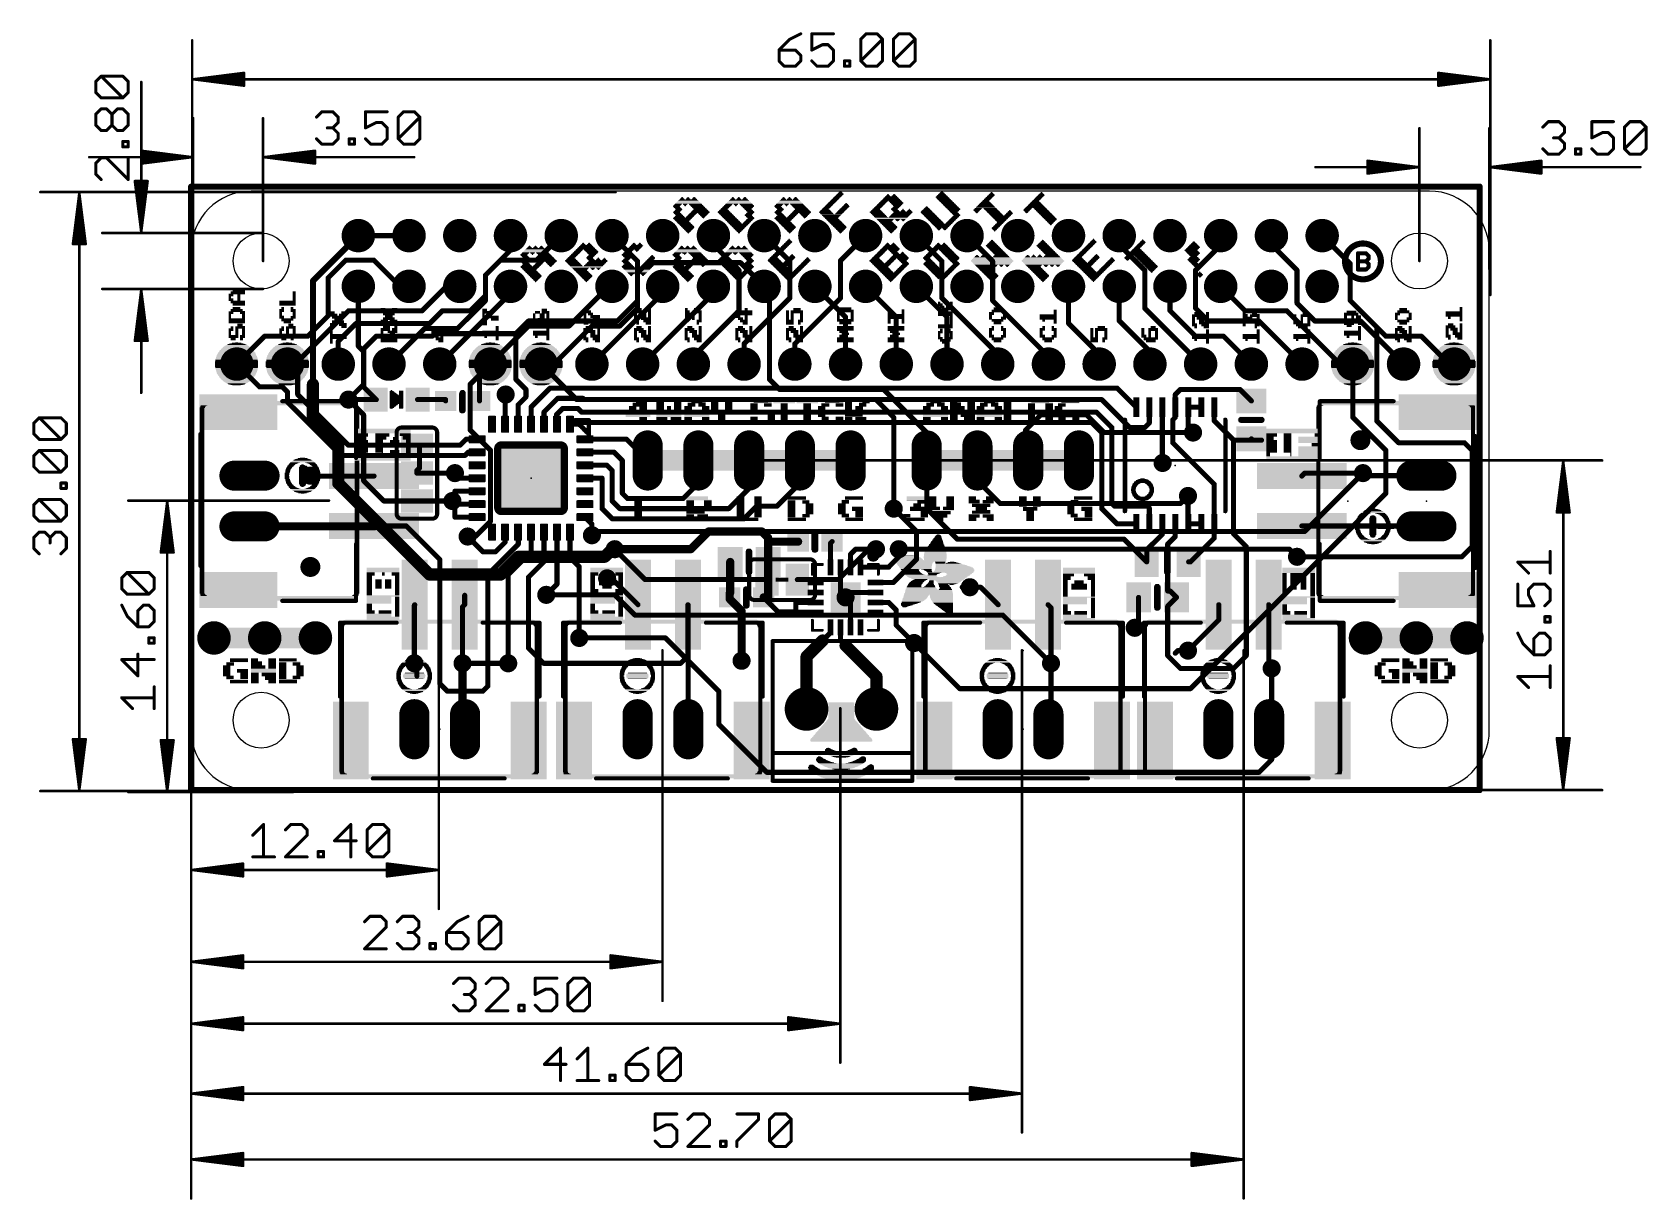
# Model space of a CAD drawing. Extents: x -8 to 72.9, y -20.5 to 38.
import ezdxf

# ---------------------------------------------------------------- set-up
doc = ezdxf.new("R2010")
doc.units = 0
for name, color, linetype in [('1', 12, 'CONTINUOUS'), ('16', 132, 'CONTINUOUS'), ('17', 110, 'CONTINUOUS'), ('18', 110, 'CONTINUOUS'), ('20', 4, 'CONTINUOUS'), ('203', 40, 'CONTINUOUS'), ('21', 40, 'CONTINUOUS'), ('22', 253, 'CONTINUOUS'), ('23', 53, 'CONTINUOUS'), ('24', 53, 'CONTINUOUS'), ('47', 253, 'CONTINUOUS')]:
    doc.layers.add(name, color=color, linetype=linetype)

# ---------------------------------------------------------------- blocks, each defined once
blk = doc.blocks.new('RECT')
blk.add_solid([(-0.5, -0.5), (0.5, -0.5), (-0.5, 0.5), (0.5, 0.5)])
blk = doc.blocks.new('ROUNDP')
at = {"const_width": 0.5}
blk.add_lwpolyline([(0, -0.25, 1), (0, 0.25, 1), (0, -0.25)], format="xyb", dxfattribs=at)
blk = doc.blocks.new('PIE')
at = {"const_width": 0.5}
blk.add_lwpolyline([(0, -0.25, 1), (0, 0.25, 1), (0, -0.25)], format="xyb", dxfattribs=at)
blk = doc.blocks.new('RECT136000X64000R20')
at = {"const_width": 0.04}
blk.add_lwpolyline([(0.405, -0.16), (0.405, 0.16, 0.4142), (0.385, 0.18), (-0.385, 0.18, 0.4142), (-0.405, 0.16), (-0.405, -0.16, 0.4142), (-0.385, -0.18), (0.385, -0.18, 0.4142)], format="xyb", close=True, dxfattribs=at)
blk.add_solid([(-0.395, -0.17), (0.395, -0.17), (-0.395, 0.17), (0.395, 0.17)])
blk = doc.blocks.new('RECT64000X136000R20')
at = {"const_width": 0.04}
blk.add_lwpolyline([(0.18, -0.385), (0.18, 0.385, 0.4142), (0.16, 0.405), (-0.16, 0.405, 0.4142), (-0.18, 0.385), (-0.18, -0.385, 0.4142), (-0.16, -0.405), (0.16, -0.405, 0.4142)], format="xyb", close=True, dxfattribs=at)
blk.add_solid([(-0.17, -0.395), (0.17, -0.395), (-0.17, 0.395), (0.17, 0.395)])
blk = doc.blocks.new('RECT592000X592000R20')
at = {"const_width": 0.37}
blk.add_lwpolyline([(1.665, -1.48), (1.665, 1.48, 0.4142), (1.48, 1.665), (-1.48, 1.665, 0.4142), (-1.665, 1.48), (-1.665, -1.48, 0.4142), (-1.48, -1.665), (1.48, -1.665, 0.4142)], format="xyb", close=True, dxfattribs=at)
blk.add_solid([(-1.5054, -1.5054), (1.5054, -1.5054), (-1.5054, 1.5054), (1.5054, 1.5054)])
blk = doc.blocks.new('LONGP100')
at = {"const_width": 1}
blk.add_lwpolyline([(-0.5, 0), (0.5, 0)], dxfattribs=at)
at = {"const_width": 0.5}
for points in [[(-0.5, 0.25, 1), (-0.5, -0.25)], [(0.5, -0.25, 1), (0.5, 0.25)]]:
    blk.add_lwpolyline(points, format="xyb", dxfattribs=at)
blk = doc.blocks.new('ROUNDV')
at = {"const_width": 0.5}
blk.add_lwpolyline([(0, -0.25, 1), (0, 0.25, 1), (0, -0.25)], format="xyb", dxfattribs=at)

msp = doc.modelspace()

# ---------------------------------------------------------------- linework, layer by layer
at = {"layer": '1'}
for points, const_width in [([(8.37, 27.77), (10.91, 27.77)], 0.254), ([(15.99, 27.039), (15.99, 27.77)], 0.254), ([(28.69, 27.77), (29.972, 26.488)], 0.254), ([(36.31, 27.77), (37.592, 26.488)], 0.254), ([(38.85, 27.77), (40.132, 26.488)], 0.254), ([(46.47, 27.77), (46.47, 27.317)], 0.254), ([(51.55, 27.77), (51.55, 27.293)], 0.254), ([(56.63, 27.77), (58.039, 26.361)], 0.254), ([(14.732, 25.781), (15.99, 27.039)], 0.254), ([(46.47, 27.317), (47.752, 26.035)], 0.254), ([(51.55, 27.293), (50.292, 26.035)], 0.254), ([(6.858, 25.654), (7.747, 26.543)], 0.254), ([(7.747, 26.543), (9.144, 26.543)], 0.254), ([(9.144, 26.543), (10.457, 25.23)], 0.254), ([(14.732, 24.765), (14.732, 25.781)], 0.254), ([(22.352, 25.908), (22.86, 26.416)], 0.254), ([(22.352, 24.511), (22.352, 25.908)], 0.254), ([(22.86, 26.416), (27.504, 26.416)], 0.254), ([(27.504, 26.416), (28.69, 25.23)], 0.254), ([(29.972, 26.488), (29.972, 24.638)], 0.254), ([(37.592, 26.488), (37.592, 24.638)], 0.254), ([(40.132, 26.488), (40.132, 24.511)], 0.254), ([(47.752, 26.035), (47.752, 24.13)], 0.254), ([(50.292, 26.035), (50.292, 24.13)], 0.254), ([(58.039, 26.361), (58.039, 24.511)], 0.254), ([(6.858, 23.749), (6.858, 25.654)], 0.254), ([(10.457, 25.23), (10.91, 25.23)], 0.254), ([(11.557, 24.003), (12.784, 25.23)], 0.254), ([(12.784, 25.23), (13.45, 25.23)], 0.254), ([(23.61, 25.23), (23.61, 24.88)], 0.254), ([(26.15, 25.23), (26.15, 24.88)], 0.254), ([(31.23, 25.23), (32.766, 23.694)], 0.254), ([(33.77, 25.23), (35.306, 23.694)], 0.254), ([(36.31, 25.23), (37.846, 23.694)], 0.254), ([(43.93, 25.23), (43.93, 23.38)], 0.254), ([(46.47, 25.23), (46.47, 23.507)], 0.254), ([(49.01, 25.23), (49.01, 24.015)], 0.254), ([(51.55, 25.23), (52.777, 24.003)], 0.254), ([(13.97, 24.003), (14.732, 24.765)], 0.254), ([(23.61, 24.88), (20.066, 21.336)], 0.254), ([(21.336, 23.495), (22.352, 24.511)], 0.254), ([(26.15, 24.88), (22.606, 21.336)], 0.254), ([(29.972, 24.638), (27.686, 22.352)], 0.254), ([(37.592, 24.638), (40.386, 21.844)], 0.254), ([(40.132, 24.511), (42.926, 21.717)], 0.254), ([(58.039, 24.511), (59.3725, 23.1775)], 0.254), ([(5.207, 21.336), (7.874, 24.003)], 0.254), ([(5.842, 22.733), (6.858, 23.749)], 0.254), ([(8.255, 23.368), (7.366, 22.479)], 0.254), ([(7.874, 24.003), (11.557, 24.003)], 0.254), ([(8.255, 23.368), (11.938, 23.368)], 0.254), ([(11.938, 23.368), (12.573, 24.003)], 0.254), ([(12.573, 24.003), (13.97, 24.003)], 0.254), ([(16.256, 22.86), (16.891, 23.495)], 0.254), ([(16.891, 23.495), (21.336, 23.495)], 0.254), ([(32.766, 23.694), (32.766, 21.336)], 0.254), ([(35.306, 23.694), (35.306, 21.336)], 0.254), ([(37.846, 23.694), (37.846, 21.336)], 0.254), ([(43.93, 23.38), (45.466, 21.844)], 0.254), ([(46.47, 23.507), (48.006, 21.971)], 0.254), ([(47.752, 24.13), (50.546, 21.336)], 0.254), ([(49.01, 24.015), (50.292, 22.733)], 0.254), ([(50.292, 24.13), (50.927, 23.495)], 0.254), ([(50.927, 23.495), (53.467, 23.495)], 0.254), ([(52.777, 24.003), (54.864, 24.003)], 0.254), ([(53.467, 23.495), (55.626, 21.336)], 0.254), ([(54.864, 24.003), (57.531, 21.336)], 0.254), ([(2.286, 21.336), (3.683, 22.733)], 0.254), ([(3.683, 22.733), (5.842, 22.733)], 0.254), ([(9.271, 22.733), (8.636, 22.098)], 0.254), ([(12.065, 22.733), (9.271, 22.733)], 0.254), ([(12.192, 22.86), (12.065, 22.733)], 0.254), ([(12.192, 22.86), (16.256, 22.86)], 0.254), ([(16.256, 22.86), (16.256, 20.5775)], 0.254), ([(50.292, 22.733), (51.689, 22.733)], 0.254), ([(51.689, 22.733), (53.086, 21.336)], 0.254), ([(59.3725, 23.1775), (59.817, 22.733)], 0.254), ([(59.3725, 18.4785), (59.3725, 23.1775)], 0.254), ([(59.817, 22.733), (61.595, 22.733)], 0.254), ([(61.595, 22.733), (62.992, 21.336)], 0.254), ([(7.366, 22.479), (7.366, 21.336)], 0.254), ([(8.636, 22.098), (8.636, 20.193)], 0.254), ([(27.686, 22.352), (27.686, 21.336)], 0.254), ([(40.386, 21.844), (40.386, 21.336)], 0.254), ([(42.926, 21.717), (42.926, 21.336)], 0.254), ([(45.466, 21.844), (45.466, 21.336)], 0.254), ([(48.006, 21.971), (48.006, 21.336)], 0.254), ([(3.429, 20.193), (2.286, 21.336)], 0.254), ([(4.826, 21.336), (5.207, 21.336)], 0.254), ([(5.334, 20.828), (4.826, 21.336)], 0.254), ([(14.439, 20.789), (14.986, 21.336)], 0.254), ([(57.531, 21.336), (58.166, 21.336)], 0.254), ([(62.992, 21.336), (63.246, 21.336)], 0.254), ([(4.572, 20.193), (3.429, 20.193)], 0.254), ([(4.826, 19.939), (4.572, 20.193)], 0.254), ([(5.334, 19.812), (5.334, 20.828)], 0.254), ([(8.636, 20.193), (9.271, 19.558)], 0.254), ([(14.439, 19.4945), (14.439, 20.789)], 0.254), ([(16.764, 20.0695), (16.256, 20.5775)], 0.254), ([(17.9705, 20.1295), (17.018, 19.177)], 0.254), ([(46.3703, 20.1295), (17.9705, 20.1295)], 0.254), ([(47.326, 19.1738), (46.3703, 20.1295)], 0.254), ([(4.826, 19.431), (4.826, 19.939)], 0.254), ([(7.493, 16.764), (4.826, 19.431)], 0.254), ([(7.874, 17.272), (5.334, 19.812)], 0.254), ([(9.237, 19.558), (7.874, 19.558)], 0.254), ([(9.271, 19.558), (9.237, 19.558)], 0.254), ([(11.337, 19.558), (12.739, 19.558)], 0.254), ([(12.739, 19.558), (12.739, 19.4945)], 0.254), ([(15.718, 19.782), (15.748, 19.812)], 0.254), ([(15.718, 18.321), (15.718, 19.782)], 0.254), ([(16.368, 19.289), (16.764, 19.685)], 0.254), ([(16.368, 18.321), (16.368, 19.289)], 0.254), ([(16.764, 19.685), (16.764, 20.0695)], 0.254), ([(17.668, 18.938), (18.3515, 19.6215)], 0.254), ([(18.3515, 19.6215), (19.6215, 19.6215)], 0.254), ([(19.6215, 19.6215), (19.685, 19.558)], 0.254), ([(19.685, 19.558), (45.593, 19.558)], 0.254), ([(45.593, 19.558), (46.99, 18.161)], 0.254), ([(49.276, 19.812), (49.53, 20.066)], 0.254), ([(49.276, 19.1738), (49.276, 19.812)], 0.254), ([(49.53, 20.066), (52.512, 20.066)], 0.254), ([(52.512, 20.066), (53.086, 19.492)], 0.254), ([(17.018, 19.177), (17.018, 18.321)], 0.254), ([(17.668, 18.321), (17.668, 18.938)], 0.254), ([(18.6055, 19.1135), (18.288, 18.796)], 0.254), ([(18.288, 18.796), (18.288, 18.351)], 0.254), ([(19.3675, 19.1135), (18.6055, 19.1135)], 0.254), ([(19.558, 18.923), (19.3675, 19.1135)], 0.254), ([(45.339, 18.923), (19.558, 18.923)], 0.254), ([(46.101, 18.161), (45.339, 18.923)], 0.254), ([(47.976, 18.385), (47.976, 19.1738)], 0.254), ([(48.626, 19.1738), (48.626, 16.383)], 0.254), ([(49.276, 18.669), (49.149, 18.542)], 0.254), ([(49.149, 18.542), (49.149, 17.399)], 0.254), ([(49.276, 19.1738), (49.276, 18.669)], 0.254), ([(50.576, 19.1738), (49.926, 19.1738)], 0.254), ([(49.926, 19.1738), (49.926, 18.146)], 0.254), ([(51.226, 19.1738), (51.226, 18.497)], 0.254), ([(51.226, 18.497), (52.197, 17.526)], 0.254), ([(59.3725, 18.4785), (60.452, 17.399)], 0.254), ([(18.288, 18.351), (18.318, 18.321)], 0.254), ([(19.464, 18.321), (18.968, 18.321)], 0.254), ([(19.558, 18.415), (19.464, 18.321)], 0.254), ([(45.085, 18.415), (19.558, 18.415)], 0.254), ([(45.593, 17.907), (45.085, 18.415)], 0.254), ([(45.593, 14.097), (45.593, 17.907)], 0.254), ([(46.101, 14.351), (46.101, 18.161)], 0.254), ([(46.99, 18.161), (47.752, 18.161)], 0.254), ([(47.752, 18.161), (47.976, 18.385)], 0.254), ([(49.926, 18.146), (50.165, 17.907)], 0.254), ([(7.874, 17.272), (13.462, 17.272)], 0.254), ([(13.462, 17.272), (13.761, 17.571)], 0.254), ([(13.716, 16.764), (13.873, 16.921)], 0.254), ([(13.761, 17.571), (14.318, 17.571)], 0.254), ([(13.873, 16.921), (14.318, 16.921)], 0.254), ([(19.718, 17.571), (21.799, 17.571)], 0.254), ([(19.718, 16.921), (21.179, 16.921)], 0.254), ([(21.179, 16.921), (21.59, 16.51)], 0.254), ([(21.799, 17.571), (22.86, 16.51)], 0.254), ([(51.226, 15.322), (49.149, 17.399)], 0.254), ([(52.197, 17.526), (53.152, 17.526)], 0.254), ([(52.197, 17.526), (52.197, 12.827)], 0.254), ([(53.152, 17.526), (53.086, 17.592)], 0.254), ([(53.594, 17.526), (53.152, 17.526)], 0.254), ([(60.452, 17.399), (63.754, 17.399)], 0.254), ([(63.754, 17.399), (64.135, 17.018)], 0.254), ([(64.135, 17.018), (64.135, 12.192)], 0.254), ([(7.493, 16.764), (13.716, 16.764)], 0.254), ([(19.718, 16.271), (20.813, 16.271)], 0.254), ([(20.813, 16.271), (21.082, 16.002)], 0.254), ([(21.59, 16.51), (21.59, 14.859)], 0.254), ([(25.4, 15.367), (25.4, 16.51)], 0.254), ([(27.94, 15.113), (27.94, 16.51)], 0.254), ([(30.48, 15.367), (30.48, 16.51)], 0.254), ([(36.83, 16.51), (36.83, 14.097)], 0.254), ([(48.626, 16.383), (48.641, 16.383)], 0.254), ([(5.989, 15.728), (5.969, 15.748)], 0.254), ([(9.158, 15.728), (5.989, 15.728)], 0.254), ([(13.208, 15.875), (13.462, 15.621)], 0.254), ([(13.462, 15.621), (14.318, 15.621)], 0.254), ([(19.718, 15.621), (20.574, 15.621)], 0.254), ([(20.574, 15.621), (20.574, 14.097)], 0.254), ([(21.082, 16.002), (21.082, 14.478)], 0.254), ([(24.638, 14.605), (25.4, 15.367)], 0.254), ([(29.337, 14.224), (30.48, 15.367)], 0.254), ([(51.226, 15.322), (51.226, 13.3382)], 0.254), ([(55.759, 15.875), (55.612, 15.728)], 0.254), ([(58.674, 15.875), (55.759, 15.875)], 0.254), ([(58.801, 15.748), (58.674, 15.875)], 0.254), ([(61.849, 15.748), (58.801, 15.748)], 0.254), ([(13.208, 14.351), (13.081, 14.478)], 0.254), ([(13.208, 14.351), (13.208, 14.971)], 0.254), ([(14.318, 14.971), (13.208, 14.971)], 0.254), ([(21.082, 14.478), (21.463, 14.097)], 0.254), ([(21.59, 14.859), (21.844, 14.605)], 0.254), ([(21.844, 14.605), (24.638, 14.605)], 0.254), ([(26.924, 14.097), (27.94, 15.113)], 0.254), ([(49.911, 13.3532), (49.911, 14.732)], 0.254), ([(13.178, 14.351), (13.208, 14.321)], 0.254), ([(13.208, 14.321), (13.208, 14.351)], 0.254), ([(13.238, 14.321), (13.208, 14.351)], 0.254), ([(13.208, 13.671), (13.208, 14.321)], 0.254), ([(14.318, 13.671), (13.208, 13.671)], 0.254), ([(14.318, 14.321), (13.238, 14.321)], 0.254), ([(19.718, 13.671), (20.066, 13.323)], 0.254), ([(20.574, 14.097), (21.082, 13.589)], 0.254), ([(21.463, 14.097), (26.924, 14.097)], 0.254), ([(27.686, 13.589), (28.321, 14.224)], 0.254), ([(28.321, 14.224), (29.337, 14.224)], 0.254), ([(36.322, 12.954), (35.179, 14.097)], 0.254), ([(36.83, 14.097), (38.354, 12.573)], 0.254), ([(46.3518, 13.3382), (45.593, 14.097)], 0.254), ([(46.228, 14.224), (46.101, 14.351)], 0.254), ([(47.879, 14.224), (46.228, 14.224)], 0.254), ([(47.976, 14.127), (47.879, 14.224)], 0.254), ([(47.976, 13.3382), (47.976, 14.127)], 0.254), ([(2.921, 13.208), (9.158, 13.208)], 0.4064), ([(9.158, 13.208), (9.158, 13.228)], 0.4064), ([(9.158, 13.228), (10.775, 13.228)], 0.254), ([(10.775, 13.228), (12.446, 11.557)], 0.254), ([(15.718, 12.921), (15.718, 12.416)], 0.254), ([(16.383, 12.906), (16.368, 12.921)], 0.254), ([(16.383, 12.319), (16.383, 12.906)], 0.254), ([(17.018, 12.921), (17.018, 11.938)], 0.254), ([(17.668, 12.921), (17.668, 11.445)], 0.254), ([(18.318, 12.921), (18.318, 10.317)], 0.254), ([(18.968, 12.921), (18.968, 11.651)], 0.254), ([(20.066, 13.323), (20.066, 12.7635)], 0.254), ([(21.082, 13.589), (27.686, 13.589)], 0.254), ([(25.019, 12.065), (25.908, 12.954)], 0.4064), ([(25.908, 12.954), (28.575, 12.954)], 0.4064), ([(28.575, 12.954), (28.89, 12.639)], 0.4064), ([(36.322, 11.557), (36.322, 12.954)], 0.254), ([(47.326, 13.3382), (46.3518, 13.3382)], 0.254), ([(48.626, 13.3382), (48.626, 12.812)], 0.254), ([(49.276, 13.3382), (49.276, 12.7)], 0.254), ([(49.926, 13.3382), (49.911, 13.3532)], 0.254), ([(50.576, 13.3382), (49.926, 13.3382)], 0.254), ([(51.226, 12.618), (51.226, 13.3382)], 0.254), ([(52.197, 12.827), (52.832, 12.192)], 0.254), ([(55.612, 13.228), (61.829, 13.228)], 0.254), ([(61.829, 13.228), (61.849, 13.208)], 0.254), ([(14.605, 11.938), (13.843, 12.7)], 0.254), ([(14.859, 10.795), (16.383, 12.319)], 0.254), ([(15.718, 12.416), (15.24, 11.938)], 0.254), ([(21.209, 12.065), (25.019, 12.065)], 0.4064), ([(28.89, 12.639), (28.89, 12.446)], 0.4064), ([(28.89, 12.446), (28.89, 11.43)], 0.4064), ([(30.392, 12.446), (28.89, 12.446)], 0.4064), ([(32.016, 12.37), (32.092, 12.446)], 0.254), ([(32.016, 11.152), (32.016, 12.37)], 0.254), ([(33.016, 11.807), (33.274, 12.065)], 0.254), ([(33.274, 12.065), (34.29, 12.065)], 0.254), ([(35.433, 11.684), (35.433, 12.065)], 0.254), ([(38.354, 12.573), (46.702, 12.573)], 0.254), ([(46.702, 12.573), (47.845, 11.43)], 0.254), ([(48.626, 12.812), (47.845, 12.031)], 0.254), ([(47.845, 12.031), (47.845, 11.43)], 0.254), ([(49.276, 12.7), (48.895, 12.319)], 0.254), ([(48.895, 12.319), (48.895, 9.972)], 0.254), ([(50.038, 11.43), (51.226, 12.618)], 0.254), ([(52.832, 12.192), (52.832, 6.731)], 0.254), ([(64.135, 12.192), (63.627, 11.684)], 0.254), ([(12.446, 11.557), (12.446, 5.334)], 0.254), ([(15.24, 11.938), (14.605, 11.938)], 0.254), ([(17.018, 11.938), (15.875, 10.795)], 0.254), ([(17.668, 11.445), (16.891, 10.668)], 0.254), ([(18.968, 11.651), (19.431, 11.188)], 0.254), ([(26.99, 11.43), (26.99, 9.879)], 0.4064), ([(28.89, 9.652), (28.89, 11.43)], 0.4064), ([(33.016, 11.152), (33.016, 11.807)], 0.254), ([(34.925, 11.176), (35.433, 11.684)], 0.254), ([(35.167, 10.402), (36.322, 11.557)], 0.254), ([(49.945, 11.43), (50.038, 11.43)], 0.254), ([(55.372, 11.684), (63.627, 11.684)], 0.254), ([(14.859, 5.207), (14.859, 10.795)], 0.254), ([(15.875, 10.795), (15.875, 6.35)], 0.254), ([(16.891, 10.668), (16.891, 7.112)], 0.254), ([(19.431, 11.188), (19.431, 7.62)], 0.254), ([(21.0525, 10.6045), (20.828, 10.6045)], 0.254), ([(22.372, 9.285), (21.0525, 10.6045)], 0.254), ([(32.516, 11.152), (32.516, 9.902)], 0.254), ([(33.528, 11.164), (33.516, 11.152)], 0.254), ([(34.925, 11.164), (33.528, 11.164)], 0.254), ([(34.266, 10.402), (35.167, 10.402)], 0.254), ([(34.925, 11.164), (34.925, 11.176)], 0.254), ([(13.696, 9.285), (13.696, 9.759)], 0.254), ([(18.318, 10.317), (17.78, 9.779)], 0.254), ([(26.99, 9.879), (26.963, 9.852)], 0.4064), ([(26.963, 9.852), (26.963, 9.652)], 0.4064), ([(26.963, 9.574), (26.963, 9.652)], 0.4064), ([(27.559, 8.978), (26.963, 9.574)], 0.4064), ([(28.663, 9.652), (28.89, 9.652)], 0.4064), ([(28.663, 9.652), (29.386, 8.929)], 0.254), ([(32.516, 9.902), (32.766, 9.652)], 0.254), ([(33.016, 9.902), (32.766, 9.652)], 0.254), ([(33.016, 9.402), (32.766, 9.652)], 0.254), ([(34.266, 9.902), (33.016, 9.902)], 0.254), ([(39.531, 10.16), (38.989, 10.16)], 0.254), ([(40.406, 9.285), (39.531, 10.16)], 0.254), ([(47.437, 9.652), (47.437, 8.321)], 0.254), ([(48.895, 9.972), (49.017, 9.972)], 0.254), ([(48.895, 9.21), (49.337, 9.652)], 0.254), ([(49.017, 9.972), (49.337, 9.652)], 0.254), ([(11.196, 9.285), (11.176, 9.265)], 0.254), ([(11.176, 9.265), (11.176, 6.35)], 0.254), ([(13.589, 9.178), (13.696, 9.285)], 0.254), ([(13.589, 6.35), (13.589, 9.178)], 0.254), ([(24.872, 6.711), (24.872, 9.285)], 0.254), ([(24.892, 9.265), (24.872, 9.285)], 0.254), ([(24.892, 3.048), (24.892, 9.265)], 0.254), ([(27.559, 8.978), (27.559, 6.477)], 0.4064), ([(29.386, 8.929), (30.275, 8.929)], 0.254), ([(31.266, 9.402), (30.275, 9.402)], 0.254), ([(30.275, 9.402), (30.275, 8.929)], 0.254), ([(30.275, 8.902), (30.275, 8.929)], 0.254), ([(31.266, 8.902), (30.275, 8.902)], 0.254), ([(33.016, 8.152), (33.016, 9.402)], 0.254), ([(34.266, 9.402), (34.921, 9.402)], 0.254), ([(34.921, 9.402), (35.306, 9.017)], 0.254), ([(35.306, 9.017), (35.306, 8.255)], 0.254), ([(43.053, 9.138), (42.906, 9.285)], 0.254), ([(43.053, 6.35), (43.053, 9.138)], 0.254), ([(48.895, 6.731), (48.895, 9.21)], 0.254), ([(51.455, 9.285), (51.455, 8.529)], 0.254), ([(53.955, 9.285), (53.955, 6.243)], 0.254), ([(32.016, 8.152), (32.016, 7.886)], 0.254), ([(32.516, 8.152), (32.516, 7.489)], 0.254), ([(35.306, 8.255), (36.195, 7.366)], 0.254), ([(47.437, 8.321), (47.244, 8.128)], 0.254), ([(51.455, 8.529), (49.911, 6.985)], 0.254), ([(31.623, 7.493), (30.812, 6.682)], 0.6096), ([(32.016, 7.886), (31.623, 7.493)], 0.254), ([(32.516, 7.489), (32.766, 7.239)], 0.254), ([(32.766, 7.239), (34.312, 5.693)], 0.6096), ([(16.891, 7.112), (17.653, 6.35)], 0.254), ([(17.653, 6.35), (19.05, 6.35)], 0.254), ([(19.05, 6.35), (19.177, 6.35)], 0.254), ([(19.177, 6.35), (24.511, 6.35)], 0.254), ([(24.511, 6.35), (24.872, 6.711)], 0.254), ([(30.812, 6.682), (30.812, 4.064)], 0.6096), ([(43.053, 6.35), (43.053, 3.175)], 0.254), ([(49.53, 6.096), (48.895, 6.731)], 0.254), ([(52.832, 6.731), (52.197, 6.096)], 0.254), ([(34.312, 5.693), (34.312, 4.064)], 0.6096), ([(52.197, 6.096), (49.53, 6.096)], 0.254), ([(53.955, 6.243), (54.102, 6.096)], 0.254), ([(12.446, 5.334), (12.827, 4.953)], 0.254), ([(12.827, 4.953), (14.605, 4.953)], 0.254), ([(14.605, 4.953), (14.859, 5.207)], 0.254), ([(43.053, 3.175), (42.926, 3.048)], 0.254)]:
    msp.add_lwpolyline(points, dxfattribs=dict(at, const_width=const_width))
for points, const_width in [([(8.37, 27.8335, 1), (8.37, 27.7065)], 0.127), ([(10.91, 27.7065, 1), (10.91, 27.8335)], 0.127), ([(16.0535, 27.77, 1), (15.9265, 27.77)], 0.127), ([(28.7349, 27.8149, 1), (28.6451, 27.7251)], 0.127), ([(36.3549, 27.8149, 1), (36.2651, 27.7251)], 0.127), ([(38.8949, 27.8149, 1), (38.8051, 27.7251)], 0.127), ([(46.5335, 27.77, 1), (46.4065, 27.77)], 0.127), ([(51.6135, 27.77, 1), (51.4865, 27.77)], 0.127), ([(56.6749, 27.8149, 1), (56.5851, 27.7251)], 0.127), ([(15.9265, 27.039, 1), (16.0535, 27.039)], 0.127), ([(16.0349, 26.9941, 1), (15.9451, 27.0839)], 0.127), ([(46.5149, 27.3619, 1), (46.4251, 27.2721)], 0.127), ([(46.4065, 27.317, 1), (46.5335, 27.317)], 0.127), ([(51.4865, 27.293, 1), (51.6135, 27.293)], 0.127), ([(51.5949, 27.2481, 1), (51.5051, 27.3379)], 0.127), ([(7.747, 26.6065, 1), (7.747, 26.4795)], 0.127), ([(7.7919, 26.4981, 1), (7.7021, 26.5879)], 0.127), ([(9.1889, 26.5879, 1), (9.0991, 26.4981)], 0.127), ([(9.144, 26.4795, 1), (9.144, 26.6065)], 0.127), ([(14.7955, 25.781, 1), (14.6685, 25.781)], 0.127), ([(14.6871, 25.8259, 1), (14.7769, 25.7361)], 0.127), ([(22.4155, 25.908, 1), (22.2885, 25.908)], 0.127), ([(22.3071, 25.9529, 1), (22.3969, 25.8631)], 0.127), ([(22.86, 26.4795, 1), (22.86, 26.3525)], 0.127), ([(22.9049, 26.3711, 1), (22.8151, 26.4609)], 0.127), ([(27.5489, 26.4609, 1), (27.4591, 26.3711)], 0.127), ([(27.504, 26.3525, 1), (27.504, 26.4795)], 0.127), ([(30.0355, 26.488, 1), (29.9085, 26.488)], 0.127), ([(29.9271, 26.4431, 1), (30.0169, 26.5329)], 0.127), ([(37.6555, 26.488, 1), (37.5285, 26.488)], 0.127), ([(37.5471, 26.4431, 1), (37.6369, 26.5329)], 0.127), ([(40.1955, 26.488, 1), (40.0685, 26.488)], 0.127), ([(40.0871, 26.4431, 1), (40.1769, 26.5329)], 0.127), ([(47.8155, 26.035, 1), (47.6885, 26.035)], 0.127), ([(47.7071, 25.9901, 1), (47.7969, 26.0799)], 0.127), ([(50.3555, 26.035, 1), (50.2285, 26.035)], 0.127), ([(50.2471, 26.0799, 1), (50.3369, 25.9901)], 0.127), ([(58.1025, 26.361, 1), (57.9755, 26.361)], 0.127), ([(57.9941, 26.3161, 1), (58.0839, 26.4059)], 0.127), ([(6.9215, 25.654, 1), (6.7945, 25.654)], 0.127), ([(6.8131, 25.6989, 1), (6.9029, 25.6091)], 0.127), ([(10.457, 25.2935, 1), (10.457, 25.1665)], 0.127), ([(10.4121, 25.1851, 1), (10.5019, 25.2749)], 0.127), ([(10.91, 25.1665, 1), (10.91, 25.2935)], 0.127), ([(12.784, 25.2935, 1), (12.784, 25.1665)], 0.127), ([(12.8289, 25.1851, 1), (12.7391, 25.2749)], 0.127), ([(13.45, 25.1665, 1), (13.45, 25.2935)], 0.127), ([(23.6735, 25.23, 1), (23.5465, 25.23)], 0.127), ([(26.2135, 25.23, 1), (26.0865, 25.23)], 0.127), ([(28.6451, 25.1851, 1), (28.7349, 25.2749)], 0.127), ([(31.2749, 25.2749, 1), (31.1851, 25.1851)], 0.127), ([(33.8149, 25.2749, 1), (33.7251, 25.1851)], 0.127), ([(36.3549, 25.2749, 1), (36.2651, 25.1851)], 0.127), ([(43.9935, 25.23, 1), (43.8665, 25.23)], 0.127), ([(46.5335, 25.23, 1), (46.4065, 25.23)], 0.127), ([(49.0735, 25.23, 1), (48.9465, 25.23)], 0.127), ([(51.5949, 25.2749, 1), (51.5051, 25.1851)], 0.127), ([(14.6685, 24.765, 1), (14.7955, 24.765)], 0.127), ([(14.7769, 24.7201, 1), (14.6871, 24.8099)], 0.127), ([(22.2885, 24.511, 1), (22.4155, 24.511)], 0.127), ([(22.3969, 24.4661, 1), (22.3071, 24.5559)], 0.127), ([(23.5465, 24.88, 1), (23.6735, 24.88)], 0.127), ([(23.6549, 24.8351, 1), (23.5651, 24.9249)], 0.127), ([(26.0865, 24.88, 1), (26.2135, 24.88)], 0.127), ([(26.1949, 24.8351, 1), (26.1051, 24.9249)], 0.127), ([(29.9085, 24.638, 1), (30.0355, 24.638)], 0.127), ([(30.0169, 24.5931, 1), (29.9271, 24.6829)], 0.127), ([(37.6369, 24.6829, 1), (37.5471, 24.5931)], 0.127), ([(37.5285, 24.638, 1), (37.6555, 24.638)], 0.127), ([(40.1769, 24.5559, 1), (40.0871, 24.4661)], 0.127), ([(40.0685, 24.511, 1), (40.1955, 24.511)], 0.127), ([(58.0839, 24.5559, 1), (57.9941, 24.4661)], 0.127), ([(57.9755, 24.511, 1), (58.1025, 24.511)], 0.127), ([(6.7945, 23.749, 1), (6.9215, 23.749)], 0.127), ([(6.9029, 23.7041, 1), (6.8131, 23.7939)], 0.127), ([(7.874, 24.0665, 1), (7.874, 23.9395)], 0.127), ([(7.9189, 23.9581, 1), (7.8291, 24.0479)], 0.127), ([(8.255, 23.4315, 1), (8.255, 23.3045)], 0.127), ([(8.2999, 23.3231, 1), (8.2101, 23.4129)], 0.127), ([(11.5121, 24.0479, 1), (11.6019, 23.9581)], 0.127), ([(11.557, 23.9395, 1), (11.557, 24.0665)], 0.127), ([(11.8931, 23.4129, 1), (11.9829, 23.3231)], 0.127), ([(11.938, 23.3045, 1), (11.938, 23.4315)], 0.127), ([(12.573, 24.0665, 1), (12.573, 23.9395)], 0.127), ([(12.6179, 23.9581, 1), (12.5281, 24.0479)], 0.127), ([(13.9251, 24.0479, 1), (14.0149, 23.9581)], 0.127), ([(13.97, 23.9395, 1), (13.97, 24.0665)], 0.127), ([(16.891, 23.5585, 1), (16.891, 23.4315)], 0.127), ([(16.9359, 23.4501, 1), (16.8461, 23.5399)], 0.127), ([(21.2911, 23.5399, 1), (21.3809, 23.4501)], 0.127), ([(21.336, 23.4315, 1), (21.336, 23.5585)], 0.127), ([(32.8295, 23.694, 1), (32.7025, 23.694)], 0.127), ([(32.7211, 23.6491, 1), (32.8109, 23.7389)], 0.127), ([(35.3695, 23.694, 1), (35.2425, 23.694)], 0.127), ([(35.2611, 23.6491, 1), (35.3509, 23.7389)], 0.127), ([(37.9095, 23.694, 1), (37.7825, 23.694)], 0.127), ([(37.8011, 23.6491, 1), (37.8909, 23.7389)], 0.127), ([(43.9749, 23.4249, 1), (43.8851, 23.3351)], 0.127), ([(46.5149, 23.5519, 1), (46.4251, 23.4621)], 0.127), ([(46.4065, 23.507, 1), (46.5335, 23.507)], 0.127), ([(47.7969, 24.1749, 1), (47.7071, 24.0851)], 0.127), ([(47.6885, 24.13, 1), (47.8155, 24.13)], 0.127), ([(49.0549, 24.0599, 1), (48.9651, 23.9701)], 0.127), ([(48.9465, 24.015, 1), (49.0735, 24.015)], 0.127), ([(50.3369, 24.1749, 1), (50.2471, 24.0851)], 0.127), ([(50.2285, 24.13, 1), (50.3555, 24.13)], 0.127), ([(50.927, 23.5585, 1), (50.927, 23.4315)], 0.127), ([(50.8821, 23.4501, 1), (50.9719, 23.5399)], 0.127), ([(52.777, 24.0665, 1), (52.777, 23.9395)], 0.127), ([(52.7321, 23.9581, 1), (52.8219, 24.0479)], 0.127), ([(53.5119, 23.5399, 1), (53.4221, 23.4501)], 0.127), ([(53.467, 23.4315, 1), (53.467, 23.5585)], 0.127), ([(54.9089, 24.0479, 1), (54.8191, 23.9581)], 0.127), ([(54.864, 23.9395, 1), (54.864, 24.0665)], 0.127), ([(3.683, 22.7965, 1), (3.683, 22.6695)], 0.127), ([(3.7279, 22.6881, 1), (3.6381, 22.7779)], 0.127), ([(5.7971, 22.7779, 1), (5.8869, 22.6881)], 0.127), ([(5.842, 22.6695, 1), (5.842, 22.7965)], 0.127), ([(9.271, 22.7965, 1), (9.271, 22.6695)], 0.127), ([(9.3159, 22.6881, 1), (9.2261, 22.7779)], 0.127), ([(12.0201, 22.7779, 1), (12.1099, 22.6881)], 0.127), ([(12.065, 22.6695, 1), (12.065, 22.7965)], 0.127), ([(12.192, 22.9235, 1), (12.192, 22.7965)], 0.127), ([(12.2369, 22.8151, 1), (12.1471, 22.9049)], 0.127), ([(16.3195, 22.86, 1), (16.1925, 22.86)], 0.127), ([(16.2111, 22.9049, 1), (16.3009, 22.8151)], 0.127), ([(16.256, 22.7965, 1), (16.256, 22.9235)], 0.127), ([(43.8665, 23.38, 1), (43.9935, 23.38)], 0.127), ([(50.292, 22.7965, 1), (50.292, 22.6695)], 0.127), ([(50.2471, 22.6881, 1), (50.3369, 22.7779)], 0.127), ([(51.7339, 22.7779, 1), (51.6441, 22.6881)], 0.127), ([(51.689, 22.6695, 1), (51.689, 22.7965)], 0.127), ([(59.4174, 23.2224, 1), (59.3276, 23.1326)], 0.127), ([(59.436, 23.1775, 1), (59.309, 23.1775)], 0.127), ([(59.3276, 23.1326, 1), (59.4174, 23.2224)], 0.127), ([(59.817, 22.7965, 1), (59.817, 22.6695)], 0.127), ([(59.7721, 22.6881, 1), (59.8619, 22.7779)], 0.127), ([(61.6399, 22.7779, 1), (61.5501, 22.6881)], 0.127), ([(61.595, 22.6695, 1), (61.595, 22.7965)], 0.127), ([(7.4295, 22.479, 1), (7.3025, 22.479)], 0.127), ([(7.3211, 22.5239, 1), (7.4109, 22.4341)], 0.127), ([(8.6995, 22.098, 1), (8.5725, 22.098)], 0.127), ([(8.5911, 22.1429, 1), (8.6809, 22.0531)], 0.127), ([(27.7495, 22.352, 1), (27.6225, 22.352)], 0.127), ([(27.6411, 22.3969, 1), (27.7309, 22.3071)], 0.127), ([(40.4495, 21.844, 1), (40.3225, 21.844)], 0.127), ([(40.3411, 21.7991, 1), (40.4309, 21.8889)], 0.127), ([(42.9895, 21.717, 1), (42.8625, 21.717)], 0.127), ([(45.5295, 21.844, 1), (45.4025, 21.844)], 0.127), ([(45.4211, 21.7991, 1), (45.5109, 21.8889)], 0.127), ([(48.0695, 21.971, 1), (47.9425, 21.971)], 0.127), ([(47.9611, 21.9261, 1), (48.0509, 22.0159)], 0.127), ([(2.3309, 21.3809, 1), (2.2411, 21.2911)], 0.127), ([(2.2411, 21.3809, 1), (2.3309, 21.2911)], 0.127), ([(4.826, 21.3995, 1), (4.826, 21.2725)], 0.127), ([(4.8709, 21.3809, 1), (4.7811, 21.2911)], 0.127), ([(5.1621, 21.3809, 1), (5.2519, 21.2911)], 0.127), ([(5.207, 21.2725, 1), (5.207, 21.3995)], 0.127), ([(7.3025, 21.336, 1), (7.4295, 21.336)], 0.127), ([(15.0309, 21.2911, 1), (14.9411, 21.3809)], 0.127), ([(20.0211, 21.3809, 1), (20.1109, 21.2911)], 0.127), ([(22.5611, 21.3809, 1), (22.6509, 21.2911)], 0.127), ([(27.6225, 21.336, 1), (27.7495, 21.336)], 0.127), ([(32.7025, 21.336, 1), (32.8295, 21.336)], 0.127), ([(35.2425, 21.336, 1), (35.3695, 21.336)], 0.127), ([(37.7825, 21.336, 1), (37.9095, 21.336)], 0.127), ([(40.3225, 21.336, 1), (40.4495, 21.336)], 0.127), ([(42.8625, 21.336, 1), (42.9895, 21.336)], 0.127), ([(42.8811, 21.6721, 1), (42.9709, 21.7619)], 0.127), ([(45.4025, 21.336, 1), (45.5295, 21.336)], 0.127), ([(47.9425, 21.336, 1), (48.0695, 21.336)], 0.127), ([(50.5011, 21.2911, 1), (50.5909, 21.3809)], 0.127), ([(53.0411, 21.2911, 1), (53.1309, 21.3809)], 0.127), ([(55.5811, 21.2911, 1), (55.6709, 21.3809)], 0.127), ([(57.531, 21.3995, 1), (57.531, 21.2725)], 0.127), ([(57.4861, 21.2911, 1), (57.5759, 21.3809)], 0.127), ([(58.166, 21.2725, 1), (58.166, 21.3995)], 0.127), ([(62.992, 21.3995, 1), (62.992, 21.2725)], 0.127), ([(62.9471, 21.2911, 1), (63.0369, 21.3809)], 0.127), ([(63.246, 21.2725, 1), (63.246, 21.3995)], 0.127), ([(3.429, 20.2565, 1), (3.429, 20.1295)], 0.127), ([(3.3841, 20.1481, 1), (3.4739, 20.2379)], 0.127), ([(4.6169, 20.2379, 1), (4.5271, 20.1481)], 0.127), ([(4.572, 20.1295, 1), (4.572, 20.2565)], 0.127), ([(5.3975, 20.828, 1), (5.2705, 20.828)], 0.127), ([(5.2891, 20.7831, 1), (5.3789, 20.8729)], 0.127), ([(8.6809, 20.2379, 1), (8.5911, 20.1481)], 0.127), ([(8.5725, 20.193, 1), (8.6995, 20.193)], 0.127), ([(14.5025, 20.789, 1), (14.3755, 20.789)], 0.127), ([(14.3941, 20.8339, 1), (14.4839, 20.7441)], 0.127), ([(16.3009, 20.6224, 1), (16.2111, 20.5326)], 0.127), ([(16.1925, 20.5775, 1), (16.3195, 20.5775)], 0.127), ([(17.9705, 20.193, 1), (17.9705, 20.066)], 0.127), ([(18.0154, 20.0846, 1), (17.9256, 20.1744)], 0.127), ([(46.4152, 20.1744, 1), (46.3254, 20.0846)], 0.127), ([(46.3703, 20.066, 1), (46.3703, 20.193)], 0.127), ([(4.8895, 19.939, 1), (4.7625, 19.939)], 0.127), ([(4.8709, 19.4759, 1), (4.7811, 19.3861)], 0.127), ([(4.7625, 19.431, 1), (4.8895, 19.431)], 0.127), ([(4.7811, 19.8941, 1), (4.8709, 19.9839)], 0.127), ([(5.3789, 19.8569, 1), (5.2891, 19.7671)], 0.127), ([(5.2705, 19.812, 1), (5.3975, 19.812)], 0.127), ([(7.874, 19.6215, 1), (7.874, 19.4945)], 0.127), ([(9.237, 19.6215, 1), (9.237, 19.4945)], 0.127), ([(9.2261, 19.5131, 1), (9.3159, 19.6029)], 0.127), ([(9.237, 19.4945, 1), (9.237, 19.6215)], 0.127), ([(9.271, 19.4945, 1), (9.271, 19.6215)], 0.127), ([(11.337, 19.6215, 1), (11.337, 19.4945)], 0.127), ([(12.8025, 19.558, 1), (12.6755, 19.558)], 0.127), ([(12.6755, 19.4945, 1), (12.8025, 19.4945)], 0.127), ([(12.739, 19.4945, 1), (12.739, 19.6215)], 0.127), ([(14.3755, 19.4945, 1), (14.5025, 19.4945)], 0.127), ([(15.7815, 19.782, 1), (15.6545, 19.782)], 0.127), ([(15.6731, 19.8269, 1), (15.7629, 19.7371)], 0.127), ([(15.7929, 19.7671, 1), (15.7031, 19.8569)], 0.127), ([(16.4315, 19.289, 1), (16.3045, 19.289)], 0.127), ([(16.8275, 20.0695, 1), (16.7005, 20.0695)], 0.127), ([(16.7005, 19.685, 1), (16.8275, 19.685)], 0.127), ([(16.7191, 20.0246, 1), (16.8089, 20.1144)], 0.127), ([(16.8089, 19.6401, 1), (16.7191, 19.7299)], 0.127), ([(18.3515, 19.685, 1), (18.3515, 19.558)], 0.127), ([(18.3964, 19.5766, 1), (18.3066, 19.6664)], 0.127), ([(19.6664, 19.6664, 1), (19.5766, 19.5766)], 0.127), ([(19.6215, 19.558, 1), (19.6215, 19.685)], 0.127), ([(19.685, 19.6215, 1), (19.685, 19.4945)], 0.127), ([(19.6401, 19.5131, 1), (19.7299, 19.6029)], 0.127), ([(45.6379, 19.6029, 1), (45.5481, 19.5131)], 0.127), ([(45.593, 19.4945, 1), (45.593, 19.6215)], 0.127), ([(49.3395, 19.812, 1), (49.2125, 19.812)], 0.127), ([(49.2311, 19.8569, 1), (49.3209, 19.7671)], 0.127), ([(49.53, 20.1295, 1), (49.53, 20.0025)], 0.127), ([(49.5749, 20.0211, 1), (49.4851, 20.1109)], 0.127), ([(52.5569, 20.1109, 1), (52.4671, 20.0211)], 0.127), ([(52.512, 20.0025, 1), (52.512, 20.1295)], 0.127), ([(53.0411, 19.4471, 1), (53.1309, 19.5369)], 0.127), ([(16.3231, 19.3339, 1), (16.4129, 19.2441)], 0.127), ([(17.0815, 19.177, 1), (16.9545, 19.177)], 0.127), ([(16.9731, 19.2219, 1), (17.0629, 19.1321)], 0.127), ([(17.7315, 18.938, 1), (17.6045, 18.938)], 0.127), ([(17.6231, 18.9829, 1), (17.7129, 18.8931)], 0.127), ([(18.3515, 18.796, 1), (18.2245, 18.796)], 0.127), ([(18.2431, 18.8409, 1), (18.3329, 18.7511)], 0.127), ([(18.6055, 19.177, 1), (18.6055, 19.05)], 0.127), ([(18.6504, 19.0686, 1), (18.5606, 19.1584)], 0.127), ([(19.4124, 19.1584, 1), (19.3226, 19.0686)], 0.127), ([(19.3675, 19.05, 1), (19.3675, 19.177)], 0.127), ([(19.558, 18.9865, 1), (19.558, 18.8595)], 0.127), ([(19.5131, 18.8781, 1), (19.6029, 18.9679)], 0.127), ([(45.3839, 18.9679, 1), (45.2941, 18.8781)], 0.127), ([(45.339, 18.8595, 1), (45.339, 18.9865)], 0.127), ([(47.2811, 19.1289, 1), (47.3709, 19.2187)], 0.127), ([(48.0395, 19.1738, 1), (47.9125, 19.1738)], 0.127), ([(48.6895, 19.1738, 1), (48.5625, 19.1738)], 0.127), ([(49.2125, 18.542, 1), (49.0855, 18.542)], 0.127), ([(49.1041, 18.5869, 1), (49.1939, 18.4971)], 0.127), ([(49.3395, 19.1738, 1), (49.2125, 19.1738)], 0.127), ([(49.2125, 19.1738, 1), (49.3395, 19.1738)], 0.127), ([(49.2125, 18.669, 1), (49.3395, 18.669)], 0.127), ([(49.3209, 18.6241, 1), (49.2311, 18.7139)], 0.127), ([(49.926, 19.2373, 1), (49.926, 19.1103)], 0.127), ([(49.9895, 19.1738, 1), (49.8625, 19.1738)], 0.127), ([(50.576, 19.1103, 1), (50.576, 19.2373)], 0.127), ([(51.2895, 19.1738, 1), (51.1625, 19.1738)], 0.127), ([(51.2709, 18.5419, 1), (51.1811, 18.4521)], 0.127), ([(59.4174, 18.5234, 1), (59.3276, 18.4336)], 0.127), ([(15.6545, 18.321, 1), (15.7815, 18.321)], 0.127), ([(16.3045, 18.321, 1), (16.4315, 18.321)], 0.127), ([(16.9545, 18.321, 1), (17.0815, 18.321)], 0.127), ([(17.6045, 18.321, 1), (17.7315, 18.321)], 0.127), ([(18.3329, 18.3959, 1), (18.2431, 18.3061)], 0.127), ([(18.2245, 18.351, 1), (18.3515, 18.351)], 0.127), ([(18.2731, 18.2761, 1), (18.3629, 18.3659)], 0.127), ([(18.968, 18.3845, 1), (18.968, 18.2575)], 0.127), ([(19.4191, 18.3659, 1), (19.5089, 18.2761)], 0.127), ([(19.464, 18.2575, 1), (19.464, 18.3845)], 0.127), ([(19.558, 18.4785, 1), (19.558, 18.3515)], 0.127), ([(19.6029, 18.3701, 1), (19.5131, 18.4599)], 0.127), ([(45.1299, 18.4599, 1), (45.0401, 18.3701)], 0.127), ([(45.085, 18.3515, 1), (45.085, 18.4785)], 0.127), ([(45.6565, 17.907, 1), (45.5295, 17.907)], 0.127), ([(45.5481, 17.8621, 1), (45.6379, 17.9519)], 0.127), ([(46.1645, 18.161, 1), (46.0375, 18.161)], 0.127), ([(46.0561, 18.1161, 1), (46.1459, 18.2059)], 0.127), ([(46.99, 18.2245, 1), (46.99, 18.0975)], 0.127), ([(46.9451, 18.1161, 1), (47.0349, 18.2059)], 0.127), ([(47.7071, 18.2059, 1), (47.7969, 18.1161)], 0.127), ([(47.752, 18.0975, 1), (47.752, 18.2245)], 0.127), ([(47.9125, 18.385, 1), (48.0395, 18.385)], 0.127), ([(48.0209, 18.3401, 1), (47.9311, 18.4299)], 0.127), ([(49.9709, 18.1909, 1), (49.8811, 18.1011)], 0.127), ([(49.8625, 18.146, 1), (49.9895, 18.146)], 0.127), ([(50.1201, 17.8621, 1), (50.2099, 17.9519)], 0.127), ([(51.1625, 18.497, 1), (51.2895, 18.497)], 0.127), ([(59.309, 18.4785, 1), (59.436, 18.4785)], 0.127), ([(7.874, 17.3355, 1), (7.874, 17.2085)], 0.127), ([(7.8291, 17.2271, 1), (7.9189, 17.3169)], 0.127), ([(13.4171, 17.3169, 1), (13.5069, 17.2271)], 0.127), ([(13.462, 17.2085, 1), (13.462, 17.3355)], 0.127), ([(13.761, 17.6345, 1), (13.761, 17.5075)], 0.127), ([(13.8059, 17.5261, 1), (13.7161, 17.6159)], 0.127), ([(13.873, 16.9845, 1), (13.873, 16.8575)], 0.127), ([(13.9179, 16.8761, 1), (13.8281, 16.9659)], 0.127), ([(14.318, 17.5075, 1), (14.318, 17.6345)], 0.127), ([(14.318, 16.8575, 1), (14.318, 16.9845)], 0.127), ([(19.718, 17.6345, 1), (19.718, 17.5075)], 0.127), ([(19.718, 16.9845, 1), (19.718, 16.8575)], 0.127), ([(21.2239, 16.9659, 1), (21.1341, 16.8761)], 0.127), ([(21.179, 16.8575, 1), (21.179, 16.9845)], 0.127), ([(21.8439, 17.6159, 1), (21.7541, 17.5261)], 0.127), ([(21.799, 17.5075, 1), (21.799, 17.6345)], 0.127), ([(49.1939, 17.4439, 1), (49.1041, 17.3541)], 0.127), ([(49.0855, 17.399, 1), (49.2125, 17.399)], 0.127), ([(52.197, 17.5895, 1), (52.197, 17.4625)], 0.127), ([(52.2605, 17.526, 1), (52.1335, 17.526)], 0.127), ([(52.1521, 17.4811, 1), (52.2419, 17.5709)], 0.127), ([(53.1309, 17.6369, 1), (53.0411, 17.5471)], 0.127), ([(53.152, 17.5895, 1), (53.152, 17.4625)], 0.127), ([(53.1071, 17.4811, 1), (53.1969, 17.5709)], 0.127), ([(53.152, 17.4625, 1), (53.152, 17.5895)], 0.127), ([(53.594, 17.4625, 1), (53.594, 17.5895)], 0.127), ([(60.452, 17.4625, 1), (60.452, 17.3355)], 0.127), ([(60.4071, 17.3541, 1), (60.4969, 17.4439)], 0.127), ([(63.7989, 17.4439, 1), (63.7091, 17.3541)], 0.127), ([(63.754, 17.3355, 1), (63.754, 17.4625)], 0.127), ([(64.1985, 17.018, 1), (64.0715, 17.018)], 0.127), ([(64.0901, 16.9731, 1), (64.1799, 17.0629)], 0.127), ([(7.493, 16.8275, 1), (7.493, 16.7005)], 0.127), ([(7.4481, 16.7191, 1), (7.5379, 16.8089)], 0.127), ([(13.6711, 16.8089, 1), (13.7609, 16.7191)], 0.127), ([(13.716, 16.7005, 1), (13.716, 16.8275)], 0.127), ([(19.718, 16.3345, 1), (19.718, 16.2075)], 0.127), ([(20.8579, 16.3159, 1), (20.7681, 16.2261)], 0.127), ([(20.813, 16.2075, 1), (20.813, 16.3345)], 0.127), ([(21.6535, 16.51, 1), (21.5265, 16.51)], 0.127), ([(21.5451, 16.4651, 1), (21.6349, 16.5549)], 0.127), ([(22.8151, 16.4651, 1), (22.9049, 16.5549)], 0.127), ([(25.4635, 16.51, 1), (25.3365, 16.51)], 0.127), ([(28.0035, 16.51, 1), (27.8765, 16.51)], 0.127), ([(30.5435, 16.51, 1), (30.4165, 16.51)], 0.127), ([(36.8935, 16.51, 1), (36.7665, 16.51)], 0.127), ([(48.626, 16.4465, 1), (48.626, 16.3195)], 0.127), ([(48.5625, 16.383, 1), (48.6895, 16.383)], 0.127), ([(48.641, 16.3195, 1), (48.641, 16.4465)], 0.127), ([(6.0139, 15.7929, 1), (5.9241, 15.7031)], 0.127), ([(5.989, 15.7915, 1), (5.989, 15.6645)], 0.127), ([(5.9441, 15.6831, 1), (6.0339, 15.7729)], 0.127), ([(9.158, 15.6645, 1), (9.158, 15.7915)], 0.127), ([(13.2529, 15.9199, 1), (13.1631, 15.8301)], 0.127), ([(13.462, 15.6845, 1), (13.462, 15.5575)], 0.127), ([(13.4171, 15.5761, 1), (13.5069, 15.6659)], 0.127), ([(14.318, 15.5575, 1), (14.318, 15.6845)], 0.127), ([(19.718, 15.6845, 1), (19.718, 15.5575)], 0.127), ([(20.6375, 15.621, 1), (20.5105, 15.621)], 0.127), ([(20.574, 15.5575, 1), (20.574, 15.6845)], 0.127), ([(21.1455, 16.002, 1), (21.0185, 16.002)], 0.127), ([(21.0371, 15.9571, 1), (21.1269, 16.0469)], 0.127), ([(25.3365, 15.367, 1), (25.4635, 15.367)], 0.127), ([(25.4449, 15.3221, 1), (25.3551, 15.4119)], 0.127), ([(30.4165, 15.367, 1), (30.5435, 15.367)], 0.127), ([(30.5249, 15.3221, 1), (30.4351, 15.4119)], 0.127), ([(51.2895, 15.322, 1), (51.1625, 15.322)], 0.127), ([(51.1811, 15.2771, 1), (51.2709, 15.3669)], 0.127), ([(55.5671, 15.7729, 1), (55.6569, 15.6831)], 0.127), ([(55.759, 15.9385, 1), (55.759, 15.8115)], 0.127), ([(55.8039, 15.8301, 1), (55.7141, 15.9199)], 0.127), ([(58.7189, 15.9199, 1), (58.6291, 15.8301)], 0.127), ([(58.674, 15.8115, 1), (58.674, 15.9385)], 0.127), ([(58.801, 15.8115, 1), (58.801, 15.6845)], 0.127), ([(58.7561, 15.7031, 1), (58.8459, 15.7929)], 0.127), ([(61.849, 15.6845, 1), (61.849, 15.8115)], 0.127), ([(13.1259, 14.5229, 1), (13.0361, 14.4331)], 0.127), ([(13.2715, 14.971, 1), (13.1445, 14.971)], 0.127), ([(13.208, 15.0345, 1), (13.208, 14.9075)], 0.127), ([(14.318, 14.9075, 1), (14.318, 15.0345)], 0.127), ([(21.1269, 14.5229, 1), (21.0371, 14.4331)], 0.127), ([(21.6349, 14.9039, 1), (21.5451, 14.8141)], 0.127), ([(21.5265, 14.859, 1), (21.6535, 14.859)], 0.127), ([(21.844, 14.6685, 1), (21.844, 14.5415)], 0.127), ([(21.7991, 14.5601, 1), (21.8889, 14.6499)], 0.127), ([(24.5931, 14.6499, 1), (24.6829, 14.5601)], 0.127), ([(24.638, 14.5415, 1), (24.638, 14.6685)], 0.127), ([(27.8765, 15.113, 1), (28.0035, 15.113)], 0.127), ([(27.9849, 15.0681, 1), (27.8951, 15.1579)], 0.127), ([(49.9745, 14.732, 1), (49.8475, 14.732)], 0.127), ([(13.2229, 14.3959, 1), (13.1331, 14.3061)], 0.127), ([(13.2715, 14.351, 1), (13.1445, 14.351)], 0.127), ([(13.2529, 14.3959, 1), (13.1631, 14.3061)], 0.127), ([(13.2715, 14.321, 1), (13.1445, 14.321)], 0.127), ([(13.1445, 14.351, 1), (13.2715, 14.351)], 0.127), ([(13.1445, 14.321, 1), (13.2715, 14.321)], 0.127), ([(13.208, 13.7345, 1), (13.208, 13.6075)], 0.127), ([(13.1631, 14.3061, 1), (13.2529, 14.3959)], 0.127), ([(13.1631, 14.2761, 1), (13.2529, 14.3659)], 0.127), ([(13.238, 14.3845, 1), (13.238, 14.2575)], 0.127), ([(13.1931, 14.2761, 1), (13.2829, 14.3659)], 0.127), ([(14.318, 14.2575, 1), (14.318, 14.3845)], 0.127), ([(14.318, 13.6075, 1), (14.318, 13.7345)], 0.127), ([(19.7629, 13.7159, 1), (19.6731, 13.6261)], 0.127), ([(20.6189, 14.1419, 1), (20.5291, 14.0521)], 0.127), ([(20.5105, 14.097, 1), (20.6375, 14.097)], 0.127), ([(21.0185, 14.478, 1), (21.1455, 14.478)], 0.127), ([(21.463, 14.1605, 1), (21.463, 14.0335)], 0.127), ([(21.4181, 14.0521, 1), (21.5079, 14.1419)], 0.127), ([(26.8791, 14.1419, 1), (26.9689, 14.0521)], 0.127), ([(26.924, 14.0335, 1), (26.924, 14.1605)], 0.127), ([(28.321, 14.2875, 1), (28.321, 14.1605)], 0.127), ([(28.3659, 14.1791, 1), (28.2761, 14.2689)], 0.127), ([(29.2921, 14.2689, 1), (29.3819, 14.1791)], 0.127), ([(29.337, 14.1605, 1), (29.337, 14.2875)], 0.127), ([(35.2239, 14.1419, 1), (35.1341, 14.0521)], 0.127), ([(36.8749, 14.1419, 1), (36.7851, 14.0521)], 0.127), ([(36.7665, 14.097, 1), (36.8935, 14.097)], 0.127), ([(45.6379, 14.1419, 1), (45.5481, 14.0521)], 0.127), ([(45.5295, 14.097, 1), (45.6565, 14.097)], 0.127), ([(46.1459, 14.3959, 1), (46.0561, 14.3061)], 0.127), ([(46.0375, 14.351, 1), (46.1645, 14.351)], 0.127), ([(46.228, 14.2875, 1), (46.228, 14.1605)], 0.127), ([(46.1831, 14.1791, 1), (46.2729, 14.2689)], 0.127), ([(47.9239, 14.2689, 1), (47.8341, 14.1791)], 0.127), ([(47.879, 14.1605, 1), (47.879, 14.2875)], 0.127), ([(48.0395, 14.127, 1), (47.9125, 14.127)], 0.127), ([(47.9311, 14.0821, 1), (48.0209, 14.1719)], 0.127), ([(2.921, 13.3096, 1), (2.921, 13.1064)], 0.2032), ([(9.2596, 13.228, 1), (9.0564, 13.228)], 0.2032), ([(9.0564, 13.208, 1), (9.2596, 13.208)], 0.2032), ([(9.158, 13.2915, 1), (9.158, 13.1645)], 0.127), ([(9.158, 13.1064, 1), (9.158, 13.3096)], 0.2032), ([(10.8199, 13.2729, 1), (10.7301, 13.1831)], 0.127), ([(10.775, 13.1645, 1), (10.775, 13.2915)], 0.127), ([(13.1445, 13.671, 1), (13.2715, 13.671)], 0.127), ([(15.7815, 12.921, 1), (15.6545, 12.921)], 0.127), ([(16.4129, 12.9659, 1), (16.3231, 12.8761)], 0.127), ([(16.4465, 12.906, 1), (16.3195, 12.906)], 0.127), ([(16.3381, 12.8611, 1), (16.4279, 12.9509)], 0.127), ([(17.0815, 12.921, 1), (16.9545, 12.921)], 0.127), ([(17.7315, 12.921, 1), (17.6045, 12.921)], 0.127), ([(18.3815, 12.921, 1), (18.2545, 12.921)], 0.127), ([(19.0315, 12.921, 1), (18.9045, 12.921)], 0.127), ([(20.1295, 13.323, 1), (20.0025, 13.323)], 0.127), ([(20.0211, 13.2781, 1), (20.1109, 13.3679)], 0.127), ([(21.082, 13.6525, 1), (21.082, 13.5255)], 0.127), ([(21.0371, 13.5441, 1), (21.1269, 13.6339)], 0.127), ([(25.908, 13.0556, 1), (25.908, 12.8524)], 0.2032), ([(25.9798, 12.8822, 1), (25.8362, 13.0258)], 0.2032), ([(27.6411, 13.6339, 1), (27.7309, 13.5441)], 0.127), ([(27.686, 13.5255, 1), (27.686, 13.6525)], 0.127), ([(28.6468, 13.0258, 1), (28.5032, 12.8822)], 0.2032), ([(28.575, 12.8524, 1), (28.575, 13.0556)], 0.2032), ([(36.3855, 12.954, 1), (36.2585, 12.954)], 0.127), ([(36.2771, 12.9091, 1), (36.3669, 12.9989)], 0.127), ([(46.3518, 13.4017, 1), (46.3518, 13.2747)], 0.127), ([(46.3069, 13.2933, 1), (46.3967, 13.3831)], 0.127), ([(47.326, 13.2747, 1), (47.326, 13.4017)], 0.127), ([(47.9125, 13.3382, 1), (48.0395, 13.3382)], 0.127), ([(48.6895, 13.3382, 1), (48.5625, 13.3382)], 0.127), ([(49.3395, 13.3382, 1), (49.2125, 13.3382)], 0.127), ([(49.9559, 13.3981, 1), (49.8661, 13.3083)], 0.127), ([(49.8475, 13.3532, 1), (49.9745, 13.3532)], 0.127), ([(49.926, 13.4017, 1), (49.926, 13.2747)], 0.127), ([(49.8811, 13.2933, 1), (49.9709, 13.3831)], 0.127), ([(50.576, 13.2747, 1), (50.576, 13.4017)], 0.127), ([(51.2895, 13.3382, 1), (51.1625, 13.3382)], 0.127), ([(51.1625, 13.3382, 1), (51.2895, 13.3382)], 0.127), ([(52.2419, 12.8719, 1), (52.1521, 12.7821)], 0.127), ([(55.612, 13.2915, 1), (55.612, 13.1645)], 0.127), ([(61.8739, 13.2729, 1), (61.7841, 13.1831)], 0.127), ([(61.8041, 13.1631, 1), (61.8939, 13.2529)], 0.127), ([(61.829, 13.1645, 1), (61.829, 13.2915)], 0.127), ([(13.8879, 12.7449, 1), (13.7981, 12.6551)], 0.127), ([(15.6545, 12.416, 1), (15.7815, 12.416)], 0.127), ([(15.7629, 12.3711, 1), (15.6731, 12.4609)], 0.127), ([(16.3195, 12.319, 1), (16.4465, 12.319)], 0.127), ([(16.4279, 12.2741, 1), (16.3381, 12.3639)], 0.127), ([(20.0025, 12.7635, 1), (20.1295, 12.7635)], 0.127), ([(21.209, 12.1666, 1), (21.209, 11.9634)], 0.2032), ([(24.9472, 12.1368, 1), (25.0908, 11.9932)], 0.2032), ([(25.019, 11.9634, 1), (25.019, 12.1666)], 0.2032), ([(28.9916, 12.639, 1), (28.7884, 12.639)], 0.2032), ([(28.9916, 12.446, 1), (28.7884, 12.446)], 0.2032), ([(28.89, 12.5476, 1), (28.89, 12.3444)], 0.2032), ([(28.7884, 12.446, 1), (28.9916, 12.446)], 0.2032), ([(28.8182, 12.5672, 1), (28.9618, 12.7108)], 0.2032), ([(30.392, 12.3444, 1), (30.392, 12.5476)], 0.2032), ([(32.0795, 12.37, 1), (31.9525, 12.37)], 0.127), ([(31.9711, 12.4149, 1), (32.0609, 12.3251)], 0.127), ([(32.1369, 12.4011, 1), (32.0471, 12.4909)], 0.127), ([(33.274, 12.1285, 1), (33.274, 12.0015)], 0.127), ([(33.3189, 12.0201, 1), (33.2291, 12.1099)], 0.127), ([(34.29, 12.0015, 1), (34.29, 12.1285)], 0.127), ([(35.4965, 12.065, 1), (35.3695, 12.065)], 0.127), ([(38.354, 12.6365, 1), (38.354, 12.5095)], 0.127), ([(38.3091, 12.5281, 1), (38.3989, 12.6179)], 0.127), ([(46.7469, 12.6179, 1), (46.6571, 12.5281)], 0.127), ([(46.702, 12.5095, 1), (46.702, 12.6365)], 0.127), ([(47.9085, 12.031, 1), (47.7815, 12.031)], 0.127), ([(47.8001, 12.0759, 1), (47.8899, 11.9861)], 0.127), ([(48.5625, 12.812, 1), (48.6895, 12.812)], 0.127), ([(48.6709, 12.7671, 1), (48.5811, 12.8569)], 0.127), ([(48.9585, 12.319, 1), (48.8315, 12.319)], 0.127), ([(48.8501, 12.3639, 1), (48.9399, 12.2741)], 0.127), ([(49.2125, 12.7, 1), (49.3395, 12.7)], 0.127), ([(49.3209, 12.6551, 1), (49.2311, 12.7449)], 0.127), ([(51.1625, 12.618, 1), (51.2895, 12.618)], 0.127), ([(51.2709, 12.5731, 1), (51.1811, 12.6629)], 0.127), ([(52.1335, 12.827, 1), (52.2605, 12.827)], 0.127), ([(52.8955, 12.192, 1), (52.7685, 12.192)], 0.127), ([(52.7871, 12.1471, 1), (52.8769, 12.2369)], 0.127), ([(64.0715, 12.192, 1), (64.1985, 12.192)], 0.127), ([(64.1799, 12.1471, 1), (64.0901, 12.2369)], 0.127), ([(12.5095, 11.557, 1), (12.3825, 11.557)], 0.127), ([(12.4011, 11.5121, 1), (12.4909, 11.6019)], 0.127), ([(14.605, 12.0015, 1), (14.605, 11.8745)], 0.127), ([(14.5601, 11.8931, 1), (14.6499, 11.9829)], 0.127), ([(15.1951, 11.9829, 1), (15.2849, 11.8931)], 0.127), ([(15.24, 11.8745, 1), (15.24, 12.0015)], 0.127), ([(16.9545, 11.938, 1), (17.0815, 11.938)], 0.127), ([(17.0629, 11.8931, 1), (16.9731, 11.9829)], 0.127), ([(17.6045, 11.445, 1), (17.7315, 11.445)], 0.127), ([(17.7129, 11.4001, 1), (17.6231, 11.4899)], 0.127), ([(19.0129, 11.6959, 1), (18.9231, 11.6061)], 0.127), ([(18.9045, 11.651, 1), (19.0315, 11.651)], 0.127), ([(27.0916, 11.43, 1), (26.8884, 11.43)], 0.2032), ([(28.9916, 11.43, 1), (28.7884, 11.43)], 0.2032), ([(28.7884, 11.43, 1), (28.9916, 11.43)], 0.2032), ([(33.0795, 11.807, 1), (32.9525, 11.807)], 0.127), ([(32.9711, 11.8519, 1), (33.0609, 11.7621)], 0.127), ([(35.3695, 11.684, 1), (35.4965, 11.684)], 0.127), ([(35.4779, 11.6391, 1), (35.3881, 11.7289)], 0.127), ([(36.2585, 11.557, 1), (36.3855, 11.557)], 0.127), ([(36.3669, 11.5121, 1), (36.2771, 11.6019)], 0.127), ([(47.7815, 11.43, 1), (47.9085, 11.43)], 0.127), ([(47.8001, 11.3851, 1), (47.8899, 11.4749)], 0.127), ([(49.945, 11.4935, 1), (49.945, 11.3665)], 0.127), ([(49.9931, 11.4749, 1), (50.0829, 11.3851)], 0.127), ([(50.038, 11.3665, 1), (50.038, 11.4935)], 0.127), ([(55.372, 11.7475, 1), (55.372, 11.6205)], 0.127), ([(63.5821, 11.7289, 1), (63.6719, 11.6391)], 0.127), ([(63.627, 11.6205, 1), (63.627, 11.7475)], 0.127), ([(14.9225, 10.795, 1), (14.7955, 10.795)], 0.127), ([(14.8141, 10.8399, 1), (14.9039, 10.7501)], 0.127), ([(15.9385, 10.795, 1), (15.8115, 10.795)], 0.127), ([(15.8301, 10.8399, 1), (15.9199, 10.7501)], 0.127), ([(16.9545, 10.668, 1), (16.8275, 10.668)], 0.127), ([(16.8461, 10.7129, 1), (16.9359, 10.6231)], 0.127), ([(19.4945, 11.188, 1), (19.3675, 11.188)], 0.127), ([(19.3861, 11.1431, 1), (19.4759, 11.2329)], 0.127), ([(20.828, 10.668, 1), (20.828, 10.541)], 0.127), ([(21.0974, 10.6494, 1), (21.0076, 10.5596)], 0.127), ([(21.0525, 10.541, 1), (21.0525, 10.668)], 0.127), ([(31.9525, 11.152, 1), (32.0795, 11.152)], 0.127), ([(32.5795, 11.152, 1), (32.4525, 11.152)], 0.127), ([(32.9525, 11.152, 1), (33.0795, 11.152)], 0.127), ([(33.4711, 11.1969, 1), (33.5609, 11.1071)], 0.127), ([(33.528, 11.2275, 1), (33.528, 11.1005)], 0.127), ([(33.5729, 11.1191, 1), (33.4831, 11.2089)], 0.127), ([(34.266, 10.4655, 1), (34.266, 10.3385)], 0.127), ([(34.9885, 11.176, 1), (34.8615, 11.176)], 0.127), ([(34.8801, 11.2209, 1), (34.9699, 11.1311)], 0.127), ([(34.8615, 11.164, 1), (34.9885, 11.164)], 0.127), ([(34.925, 11.1005, 1), (34.925, 11.2275)], 0.127), ([(35.167, 10.3385, 1), (35.167, 10.4655)], 0.127), ([(13.7595, 9.759, 1), (13.6325, 9.759)], 0.127), ([(17.7351, 9.8239, 1), (17.8249, 9.7341)], 0.127), ([(18.2545, 10.317, 1), (18.3815, 10.317)], 0.127), ([(18.3629, 10.2721, 1), (18.2731, 10.3619)], 0.127), ([(27.0646, 9.852, 1), (26.8614, 9.852)], 0.2032), ([(27.0646, 9.652, 1), (26.8614, 9.652)], 0.2032), ([(26.8614, 9.652, 1), (27.0646, 9.652)], 0.2032), ([(26.8912, 9.9238, 1), (27.0348, 9.7802)], 0.2032), ([(27.0348, 9.6458, 1), (26.8912, 9.5022)], 0.2032), ([(26.8884, 9.879, 1), (27.0916, 9.879)], 0.2032), ([(27.0618, 9.8072, 1), (26.9182, 9.9508)], 0.2032), ([(28.663, 9.7536, 1), (28.663, 9.5504)], 0.2032), ([(28.7079, 9.6969, 1), (28.6181, 9.6071)], 0.127), ([(28.7884, 9.652, 1), (28.9916, 9.652)], 0.2032), ([(28.89, 9.5504, 1), (28.89, 9.7536)], 0.2032), ([(32.5609, 9.9469, 1), (32.4711, 9.8571)], 0.127), ([(32.4525, 9.902, 1), (32.5795, 9.902)], 0.127), ([(32.8109, 9.6969, 1), (32.7211, 9.6071)], 0.127), ([(32.7211, 9.6969, 1), (32.8109, 9.6071)], 0.127), ([(32.7211, 9.6071, 1), (32.8109, 9.6969)], 0.127), ([(33.016, 9.9655, 1), (33.016, 9.8385)], 0.127), ([(33.0609, 9.8571, 1), (32.9711, 9.9469)], 0.127), ([(34.266, 9.8385, 1), (34.266, 9.9655)], 0.127), ([(35.1221, 10.4469, 1), (35.2119, 10.3571)], 0.127), ([(38.989, 10.2235, 1), (38.989, 10.0965)], 0.127), ([(39.5759, 10.2049, 1), (39.4861, 10.1151)], 0.127), ([(39.531, 10.0965, 1), (39.531, 10.2235)], 0.127), ([(47.5005, 9.652, 1), (47.3735, 9.652)], 0.127), ([(48.895, 10.0355, 1), (48.895, 9.9085)], 0.127), ([(48.8315, 9.972, 1), (48.9585, 9.972)], 0.127), ([(49.0619, 10.0169, 1), (48.9721, 9.9271)], 0.127), ([(49.017, 9.9085, 1), (49.017, 10.0355)], 0.127), ([(49.3819, 9.6071, 1), (49.2921, 9.6969)], 0.127), ([(49.2921, 9.6071, 1), (49.3819, 9.6969)], 0.127), ([(11.2395, 9.265, 1), (11.1125, 9.265)], 0.127), ([(11.1311, 9.3099, 1), (11.2209, 9.2201)], 0.127), ([(11.2409, 9.2401, 1), (11.1511, 9.3299)], 0.127), ([(13.6525, 9.178, 1), (13.5255, 9.178)], 0.127), ([(13.5441, 9.2229, 1), (13.6339, 9.1331)], 0.127), ([(13.6325, 9.285, 1), (13.7595, 9.285)], 0.127), ([(13.7409, 9.2401, 1), (13.6511, 9.3299)], 0.127), ([(22.3271, 9.2401, 1), (22.4169, 9.3299)], 0.127), ([(24.9355, 9.285, 1), (24.8085, 9.285)], 0.127), ([(24.9169, 9.3299, 1), (24.8271, 9.2401)], 0.127), ([(24.9555, 9.265, 1), (24.8285, 9.265)], 0.127), ([(24.8471, 9.2201, 1), (24.9369, 9.3099)], 0.127), ([(26.8614, 9.574, 1), (27.0646, 9.574)], 0.2032), ([(27.6606, 8.978, 1), (27.4574, 8.978)], 0.2032), ([(27.4872, 8.9062, 1), (27.6308, 9.0498)], 0.2032), ([(29.386, 8.9925, 1), (29.386, 8.8655)], 0.127), ([(29.3411, 8.8841, 1), (29.4309, 8.9739)], 0.127), ([(30.275, 9.4655, 1), (30.275, 9.3385)], 0.127), ([(30.3385, 9.402, 1), (30.2115, 9.402)], 0.127), ([(30.3385, 8.929, 1), (30.2115, 8.929)], 0.127), ([(30.275, 8.9655, 1), (30.275, 8.8385)], 0.127), ([(30.2115, 8.929, 1), (30.3385, 8.929)], 0.127), ([(30.2115, 8.902, 1), (30.3385, 8.902)], 0.127), ([(30.275, 8.8655, 1), (30.275, 8.9925)], 0.127), ([(31.266, 9.3385, 1), (31.266, 9.4655)], 0.127), ([(31.266, 8.8385, 1), (31.266, 8.9655)], 0.127), ([(33.0795, 9.402, 1), (32.9525, 9.402)], 0.127), ([(32.9711, 9.3571, 1), (33.0609, 9.4469)], 0.127), ([(34.266, 9.4655, 1), (34.266, 9.3385)], 0.127), ([(34.9659, 9.4469, 1), (34.8761, 9.3571)], 0.127), ([(34.921, 9.3385, 1), (34.921, 9.4655)], 0.127), ([(35.3695, 9.017, 1), (35.2425, 9.017)], 0.127), ([(35.2611, 8.9721, 1), (35.3509, 9.0619)], 0.127), ([(40.3611, 9.2401, 1), (40.4509, 9.3299)], 0.127), ([(42.9509, 9.3299, 1), (42.8611, 9.2401)], 0.127), ([(43.1165, 9.138, 1), (42.9895, 9.138)], 0.127), ([(43.0081, 9.0931, 1), (43.0979, 9.1829)], 0.127), ([(48.9585, 9.21, 1), (48.8315, 9.21)], 0.127), ([(48.8501, 9.2549, 1), (48.9399, 9.1651)], 0.127), ([(51.5185, 9.285, 1), (51.3915, 9.285)], 0.127), ([(54.0185, 9.285, 1), (53.8915, 9.285)], 0.127), ([(32.0795, 8.152, 1), (31.9525, 8.152)], 0.127), ([(32.5795, 8.152, 1), (32.4525, 8.152)], 0.127), ([(32.9525, 8.152, 1), (33.0795, 8.152)], 0.127), ([(35.3509, 8.2999, 1), (35.2611, 8.2101)], 0.127), ([(35.2425, 8.255, 1), (35.3695, 8.255)], 0.127), ([(47.1991, 8.1729, 1), (47.2889, 8.0831)], 0.127), ([(47.3735, 8.321, 1), (47.5005, 8.321)], 0.127), ([(47.4819, 8.2761, 1), (47.3921, 8.3659)], 0.127), ([(51.3915, 8.529, 1), (51.5185, 8.529)], 0.127), ([(51.4999, 8.4841, 1), (51.4101, 8.5739)], 0.127), ([(19.3675, 7.62, 1), (19.4945, 7.62)], 0.127), ([(31.7308, 7.3852, 1), (31.5152, 7.6008)], 0.3048), ([(31.5781, 7.5379, 1), (31.6679, 7.4481)], 0.127), ([(31.9525, 7.886, 1), (32.0795, 7.886)], 0.127), ([(32.0609, 7.8411, 1), (31.9711, 7.9309)], 0.127), ([(32.5609, 7.5339, 1), (32.4711, 7.4441)], 0.127), ([(32.4525, 7.489, 1), (32.5795, 7.489)], 0.127), ([(32.8738, 7.3468, 1), (32.6582, 7.1312)], 0.3048), ([(32.7211, 7.1941, 1), (32.8109, 7.2839)], 0.127), ([(36.1501, 7.3211, 1), (36.2399, 7.4109)], 0.127), ([(16.9359, 7.1569, 1), (16.8461, 7.0671)], 0.127), ([(16.8275, 7.112, 1), (16.9545, 7.112)], 0.127), ([(17.653, 6.4135, 1), (17.653, 6.2865)], 0.127), ([(19.05, 6.4135, 1), (19.05, 6.2865)], 0.127), ([(19.05, 6.2865, 1), (19.05, 6.4135)], 0.127), ([(19.177, 6.4135, 1), (19.177, 6.2865)], 0.127), ([(19.177, 6.2865, 1), (19.177, 6.4135)], 0.127), ([(24.511, 6.2865, 1), (24.511, 6.4135)], 0.127), ([(24.8085, 6.711, 1), (24.9355, 6.711)], 0.127), ([(24.9169, 6.6661, 1), (24.8271, 6.7559)], 0.127), ([(27.4574, 6.477, 1), (27.6606, 6.477)], 0.2032), ([(30.7042, 6.7898, 1), (30.9198, 6.5742)], 0.3048), ([(30.9644, 6.682, 1), (30.6596, 6.682)], 0.3048), ([(43.1165, 6.35, 1), (42.9895, 6.35)], 0.127), ([(48.9399, 6.7759, 1), (48.8501, 6.6861)], 0.127), ([(48.8315, 6.731, 1), (48.9585, 6.731)], 0.127), ([(49.8661, 7.0299, 1), (49.9559, 6.9401)], 0.127), ([(52.7685, 6.731, 1), (52.8955, 6.731)], 0.127), ([(52.8769, 6.6861, 1), (52.7871, 6.7759)], 0.127), ([(11.1125, 6.35, 1), (11.2395, 6.35)], 0.127), ([(13.5255, 6.35, 1), (13.6525, 6.35)], 0.127), ([(15.8115, 6.35, 1), (15.9385, 6.35)], 0.127), ([(17.6081, 6.3051, 1), (17.6979, 6.3949)], 0.127), ([(24.4661, 6.3949, 1), (24.5559, 6.3051)], 0.127), ([(34.4644, 5.693, 1), (34.1596, 5.693)], 0.3048), ([(34.2042, 5.5852, 1), (34.4198, 5.8008)], 0.3048), ([(42.9895, 6.35, 1), (43.1165, 6.35)], 0.127), ([(49.53, 6.1595, 1), (49.53, 6.0325)], 0.127), ([(49.4851, 6.0511, 1), (49.5749, 6.1409)], 0.127), ([(52.1521, 6.1409, 1), (52.2419, 6.0511)], 0.127), ([(52.197, 6.0325, 1), (52.197, 6.1595)], 0.127), ([(53.9999, 6.2879, 1), (53.9101, 6.1981)], 0.127), ([(53.8915, 6.243, 1), (54.0185, 6.243)], 0.127), ([(54.0571, 6.0511, 1), (54.1469, 6.1409)], 0.127), ([(12.4909, 5.3789, 1), (12.4011, 5.2891)], 0.127), ([(12.3825, 5.334, 1), (12.5095, 5.334)], 0.127), ([(12.827, 5.0165, 1), (12.827, 4.8895)], 0.127), ([(12.7821, 4.9081, 1), (12.8719, 4.9979)], 0.127), ([(14.5601, 4.9979, 1), (14.6499, 4.9081)], 0.127), ([(14.605, 4.8895, 1), (14.605, 5.0165)], 0.127), ([(14.7955, 5.207, 1), (14.9225, 5.207)], 0.127), ([(14.9039, 5.1621, 1), (14.8141, 5.2519)], 0.127), ([(30.6596, 4.064, 1), (30.9644, 4.064)], 0.3048), ([(34.1596, 4.064, 1), (34.4644, 4.064)], 0.3048), ([(42.9895, 3.175, 1), (43.1165, 3.175)], 0.127), ([(43.0979, 3.1301, 1), (43.0081, 3.2199)], 0.127), ([(24.8285, 3.048, 1), (24.9555, 3.048)], 0.127), ([(42.8811, 3.0929, 1), (42.9709, 3.0031)], 0.127)]:
    msp.add_lwpolyline(points, format="xyb", dxfattribs=dict(at, const_width=const_width))
at = {"layer": '16'}
for points, const_width in [([(0, 30.226), (0, 0)], 0.3048), ([(64.516, 30.226), (0, 30.226)], 0.3048), ([(64.516, 0), (64.516, 30.226)], 0.3048), ([(8.37, 27.77), (6.096, 25.496)], 0.3048), ([(18.53, 27.77), (17.303, 26.543)], 0.254), ([(22.352, 26.488), (21.07, 27.77)], 0.254), ([(26.15, 27.77), (26.15, 27.317)], 0.254), ([(33.77, 27.77), (32.512, 26.512)], 0.254), ([(54.09, 27.77), (54.09, 27.317)], 0.254), ([(26.15, 27.317), (27.432, 26.035)], 0.254), ([(54.09, 27.317), (55.372, 26.035)], 0.254), ([(15.494, 26.543), (14.732, 25.781)], 0.254), ([(14.732, 25.781), (14.732, 24.511)], 0.254), ([(17.303, 26.543), (15.494, 26.543)], 0.254), ([(22.352, 24.13), (22.352, 26.488)], 0.254), ([(27.432, 26.035), (27.432, 24.003)], 0.254), ([(32.512, 26.512), (32.512, 24.638)], 0.254), ([(55.372, 26.035), (55.372, 24.384)], 0.254), ([(6.096, 25.496), (6.096, 20.32)], 0.3048), ([(8.37, 25.23), (8.37, 22.237)], 0.254), ([(15.99, 24.88), (15.99, 25.23)], 0.254), ([(18.923, 23.241), (20.912, 25.23)], 0.254), ([(20.912, 25.23), (21.07, 25.23)], 0.254), ([(28.956, 24.964), (28.69, 25.23)], 0.254), ([(28.956, 20.574), (28.956, 24.964)], 0.254), ([(12.446, 21.336), (15.99, 24.88)], 0.254), ([(14.732, 24.511), (13.335, 23.114)], 0.254), ([(32.512, 24.638), (30.226, 22.352)], 0.254), ([(55.372, 24.384), (56.261, 23.495)], 0.254), ([(21.463, 23.241), (22.352, 24.13)], 0.254), ([(27.432, 24.003), (25.146, 21.717)], 0.254), ([(56.261, 23.495), (58.547, 23.495)], 0.254), ([(58.547, 23.495), (60.706, 21.336)], 0.254), ([(11.684, 23.114), (9.906, 21.336)], 0.254), ([(13.335, 23.114), (11.684, 23.114)], 0.254), ([(14.986, 21.336), (16.891, 23.241)], 0.254), ([(16.891, 23.241), (18.923, 23.241)], 0.254), ([(18.161, 21.336), (20.066, 23.241)], 0.254), ([(20.066, 23.241), (21.463, 23.241)], 0.254), ([(8.37, 22.237), (8.636, 21.971)], 0.254), ([(8.636, 21.971), (8.636, 20.32)], 0.254), ([(25.146, 21.717), (25.146, 21.336)], 0.254), ([(30.226, 22.352), (30.226, 21.336)], 0.254), ([(14.986, 21.336), (13.97, 20.32)], 0.254), ([(17.526, 21.336), (18.161, 21.336)], 0.254), ([(19.304, 19.558), (17.526, 21.336)], 0.254), ([(58.166, 18.669), (58.166, 21.336)], 0.254), ([(6.096, 20.32), (6.096, 18.669)], 0.6096), ([(8.636, 20.32), (7.874, 19.558)], 0.254), ([(13.97, 20.32), (13.97, 18.034)], 0.254), ([(29.464, 20.066), (28.956, 20.574)], 0.254), ([(8.636, 18.796), (7.874, 19.558)], 0.254), ([(34.29, 19.558), (19.304, 19.558)], 0.254), ([(34.671, 20.066), (29.464, 20.066)], 0.254), ([(35.179, 18.669), (34.29, 19.558)], 0.254), ([(36.83, 17.907), (34.671, 20.066)], 0.254), ([(6.096, 18.669), (7.366, 17.399)], 0.6096), ([(8.636, 15.494), (8.636, 18.796)], 0.254), ([(35.179, 14.097), (35.179, 18.669)], 0.254), ([(42.545, 18.796), (41.783, 18.034)], 0.254), ([(44.831, 18.796), (42.545, 18.796)], 0.254), ([(45.72, 17.907), (44.831, 18.796)], 0.254), ([(59.817, 17.018), (58.166, 18.669)], 0.254), ([(13.97, 18.034), (14.986, 17.018)], 0.254), ([(36.83, 16.51), (36.83, 17.907)], 0.254), ([(41.783, 18.034), (41.783, 16.637)], 0.254), ([(50.165, 17.907), (45.72, 17.907)], 0.254), ([(7.366, 17.399), (7.366, 15.367)], 0.6096), ([(11.43, 17.272), (11.43, 16.129)], 0.254), ([(14.986, 17.018), (14.986, 13.462)], 0.254), ([(59.817, 14.859), (59.817, 17.018)], 0.254), ([(5.969, 15.875), (5.715, 16.129)], 0.254), ([(11.303, 16.002), (11.43, 16.129)], 0.254), ([(39.37, 15.494), (39.37, 16.51)], 0.254), ([(41.783, 16.637), (41.91, 16.51)], 0.254), ([(48.641, 16.256), (48.514, 16.256)], 0.254), ([(48.641, 16.383), (48.641, 16.256)], 0.254), ([(5.969, 15.748), (5.969, 15.875)], 0.254), ([(7.366, 15.367), (11.938, 10.795)], 0.6096), ([(8.636, 15.494), (9.652, 14.478)], 0.254), ([(11.303, 15.875), (11.303, 16.002)], 0.254), ([(11.303, 15.875), (13.208, 15.875)], 0.254), ([(40.513, 14.351), (39.37, 15.494)], 0.254), ([(55.753, 12.954), (58.674, 15.875)], 0.254), ([(9.652, 14.478), (11.303, 14.478)], 0.254), ([(11.303, 14.478), (13.081, 14.478)], 0.254), ([(49.911, 14.732), (49.53, 14.351)], 0.254), ([(59.817, 14.859), (50.038, 5.08)], 0.254), ([(49.53, 14.351), (40.513, 14.351)], 0.254), ([(14.986, 13.462), (14.224, 12.7)], 0.254), ([(20.2565, 12.954), (20.066, 12.7635)], 0.254), ([(55.753, 12.954), (20.2565, 12.954)], 0.254), ([(59.436, 13.208), (60.198, 13.208)], 0.254), ([(14.224, 12.7), (13.843, 12.7)], 0.254), ([(20.701, 11.684), (21.082, 12.065)], 0.6096), ([(21.082, 12.065), (21.209, 12.065)], 0.6096), ([(22.733, 10.541), (21.209, 12.065)], 0.254), ([(33.929, 12.065), (32.405, 10.541)], 0.254), ([(34.29, 12.065), (33.929, 12.065)], 0.254), ([(54.991, 12.065), (35.433, 12.065)], 0.254), ([(54.991, 12.065), (55.372, 11.684)], 0.254), ([(15.494, 10.795), (16.383, 11.684)], 0.6096), ([(16.383, 11.684), (20.701, 11.684)], 0.6096), ([(11.938, 10.795), (15.494, 10.795)], 0.6096), ([(28.829, 10.541), (22.733, 10.541)], 0.254), ([(30.353, 10.541), (32.405, 10.541)], 0.254), ([(17.78, 9.779), (21.209, 9.779)], 0.254), ([(21.209, 9.779), (22.225, 8.763)], 0.254), ([(38.989, 10.16), (38.608, 10.16)], 0.254), ([(22.225, 8.763), (40.64, 8.763)], 0.254), ([(40.64, 8.763), (43.053, 6.35)], 0.254), ([(19.431, 7.62), (23.749, 7.62)], 0.254), ([(23.749, 7.62), (26.416, 4.953)], 0.254), ([(38.481, 5.08), (36.195, 7.366)], 0.254), ([(11.176, 6.35), (11.303, 6.223)], 0.254), ([(13.589, 3.048), (13.589, 6.35)], 0.4064), ([(15.875, 6.35), (13.589, 6.35)], 0.254), ([(27.559, 6.477), (27.686, 6.604)], 0.254), ([(49.403, 6.985), (49.276, 6.858)], 0.254), ([(49.911, 6.985), (49.403, 6.985)], 0.254), ([(11.303, 6.223), (11.303, 5.715)], 0.254), ([(54.102, 3.175), (54.102, 6.096)], 0.254), ([(26.416, 4.953), (26.416, 3.302)], 0.254), ([(38.481, 5.08), (50.038, 5.08)], 0.254), ([(13.716, 3.048), (13.589, 3.048)], 0.4064), ([(26.416, 3.302), (28.829, 0.889)], 0.254), ([(53.975, 3.048), (54.102, 3.175)], 0.254), ([(54.102, 2.921), (53.975, 3.048)], 0.254), ([(54.102, 1.524), (54.102, 2.921)], 0.254), ([(53.467, 0.889), (54.102, 1.524)], 0.254), ([(28.829, 0.889), (53.467, 0.889)], 0.254), ([(0, 0), (64.516, 0)], 0.3048)]:
    msp.add_lwpolyline(points, dxfattribs=dict(at, const_width=const_width))
for points, const_width in [([(0.0762, 30.226, 1), (-0.0762, 30.226)], 0.1524), ([(0, 30.3022, 1), (0, 30.1498)], 0.1524), ([(64.5922, 30.226, 1), (64.4398, 30.226)], 0.1524), ([(64.516, 30.1498, 1), (64.516, 30.3022)], 0.1524), ([(8.4239, 27.7161, 1), (8.3161, 27.8239)], 0.1524), ([(18.5749, 27.7251, 1), (18.4851, 27.8149)], 0.127), ([(21.1149, 27.8149, 1), (21.0251, 27.7251)], 0.127), ([(26.2135, 27.77, 1), (26.0865, 27.77)], 0.127), ([(33.8149, 27.7251, 1), (33.7251, 27.8149)], 0.127), ([(54.1535, 27.77, 1), (54.0265, 27.77)], 0.127), ([(26.1949, 27.3619, 1), (26.1051, 27.2721)], 0.127), ([(26.0865, 27.317, 1), (26.2135, 27.317)], 0.127), ([(54.1349, 27.3619, 1), (54.0451, 27.2721)], 0.127), ([(54.0265, 27.317, 1), (54.1535, 27.317)], 0.127), ([(14.7955, 25.781, 1), (14.6685, 25.781)], 0.127), ([(14.6871, 25.8259, 1), (14.7769, 25.7361)], 0.127), ([(15.494, 26.6065, 1), (15.494, 26.4795)], 0.127), ([(15.5389, 26.4981, 1), (15.4491, 26.5879)], 0.127), ([(17.2581, 26.5879, 1), (17.3479, 26.4981)], 0.127), ([(17.303, 26.4795, 1), (17.303, 26.6065)], 0.127), ([(22.4155, 26.488, 1), (22.2885, 26.488)], 0.127), ([(22.3071, 26.4431, 1), (22.3969, 26.5329)], 0.127), ([(27.4955, 26.035, 1), (27.3685, 26.035)], 0.127), ([(27.3871, 25.9901, 1), (27.4769, 26.0799)], 0.127), ([(32.5755, 26.512, 1), (32.4485, 26.512)], 0.127), ([(32.4671, 26.5569, 1), (32.5569, 26.4671)], 0.127), ([(55.4355, 26.035, 1), (55.3085, 26.035)], 0.127), ([(55.3271, 25.9901, 1), (55.4169, 26.0799)], 0.127), ([(6.1722, 25.496, 1), (6.0198, 25.496)], 0.1524), ([(6.0421, 25.5499, 1), (6.1499, 25.4421)], 0.1524), ([(8.4335, 25.23, 1), (8.3065, 25.23)], 0.127), ([(16.0535, 25.23, 1), (15.9265, 25.23)], 0.127), ([(20.912, 25.2935, 1), (20.912, 25.1665)], 0.127), ([(20.9569, 25.1851, 1), (20.8671, 25.2749)], 0.127), ([(21.07, 25.1665, 1), (21.07, 25.2935)], 0.127), ([(28.7349, 25.2749, 1), (28.6451, 25.1851)], 0.127), ([(29.0195, 24.964, 1), (28.8925, 24.964)], 0.127), ([(14.6685, 24.511, 1), (14.7955, 24.511)], 0.127), ([(14.7769, 24.4661, 1), (14.6871, 24.5559)], 0.127), ([(15.9265, 24.88, 1), (16.0535, 24.88)], 0.127), ([(16.0349, 24.8351, 1), (15.9451, 24.9249)], 0.127), ([(28.9111, 24.9191, 1), (29.0009, 25.0089)], 0.127), ([(32.4485, 24.638, 1), (32.5755, 24.638)], 0.127), ([(32.5569, 24.5931, 1), (32.4671, 24.6829)], 0.127), ([(55.4169, 24.4289, 1), (55.3271, 24.3391)], 0.127), ([(55.3085, 24.384, 1), (55.4355, 24.384)], 0.127), ([(22.2885, 24.13, 1), (22.4155, 24.13)], 0.127), ([(22.3969, 24.0851, 1), (22.3071, 24.1749)], 0.127), ([(27.3685, 24.003, 1), (27.4955, 24.003)], 0.127), ([(27.4769, 23.9581, 1), (27.3871, 24.0479)], 0.127), ([(56.261, 23.5585, 1), (56.261, 23.4315)], 0.127), ([(56.2161, 23.4501, 1), (56.3059, 23.5399)], 0.127), ([(58.5919, 23.5399, 1), (58.5021, 23.4501)], 0.127), ([(58.547, 23.4315, 1), (58.547, 23.5585)], 0.127), ([(11.684, 23.1775, 1), (11.684, 23.0505)], 0.127), ([(11.7289, 23.0691, 1), (11.6391, 23.1589)], 0.127), ([(13.2901, 23.1589, 1), (13.3799, 23.0691)], 0.127), ([(13.335, 23.0505, 1), (13.335, 23.1775)], 0.127), ([(16.891, 23.3045, 1), (16.891, 23.1775)], 0.127), ([(16.9359, 23.1961, 1), (16.8461, 23.2859)], 0.127), ([(18.8781, 23.2859, 1), (18.9679, 23.1961)], 0.127), ([(18.923, 23.1775, 1), (18.923, 23.3045)], 0.127), ([(20.066, 23.3045, 1), (20.066, 23.1775)], 0.127), ([(20.1109, 23.1961, 1), (20.0211, 23.2859)], 0.127), ([(21.4181, 23.2859, 1), (21.5079, 23.1961)], 0.127), ([(21.463, 23.1775, 1), (21.463, 23.3045)], 0.127), ([(8.4149, 22.2819, 1), (8.3251, 22.1921)], 0.127), ([(8.3065, 22.237, 1), (8.4335, 22.237)], 0.127), ([(8.6995, 21.971, 1), (8.5725, 21.971)], 0.127), ([(8.5911, 21.9261, 1), (8.6809, 22.0159)], 0.127), ([(25.2095, 21.717, 1), (25.0825, 21.717)], 0.127), ([(30.2895, 22.352, 1), (30.1625, 22.352)], 0.127), ([(30.1811, 22.3969, 1), (30.2709, 22.3071)], 0.127), ([(9.8611, 21.3809, 1), (9.9509, 21.2911)], 0.127), ([(12.4011, 21.3809, 1), (12.4909, 21.2911)], 0.127), ([(14.9411, 21.3809, 1), (15.0309, 21.2911)], 0.127), ([(15.0309, 21.2911, 1), (14.9411, 21.3809)], 0.127), ([(17.526, 21.3995, 1), (17.526, 21.2725)], 0.127), ([(17.5709, 21.3809, 1), (17.4811, 21.2911)], 0.127), ([(18.1161, 21.3809, 1), (18.2059, 21.2911)], 0.127), ([(18.161, 21.2725, 1), (18.161, 21.3995)], 0.127), ([(25.1011, 21.7619, 1), (25.1909, 21.6721)], 0.127), ([(25.0825, 21.336, 1), (25.2095, 21.336)], 0.127), ([(30.1625, 21.336, 1), (30.2895, 21.336)], 0.127), ([(58.2295, 21.336, 1), (58.1025, 21.336)], 0.127), ([(60.6611, 21.2911, 1), (60.7509, 21.3809)], 0.127), ([(6.2484, 20.32, 1), (5.9436, 20.32)], 0.3048), ([(6.0198, 20.32, 1), (6.1722, 20.32)], 0.1524), ([(8.5725, 20.32, 1), (8.6995, 20.32)], 0.127), ([(8.6809, 20.2751, 1), (8.5911, 20.3649)], 0.127), ([(14.0335, 20.32, 1), (13.9065, 20.32)], 0.127), ([(13.9251, 20.3649, 1), (14.0149, 20.2751)], 0.127), ([(29.0009, 20.6189, 1), (28.9111, 20.5291)], 0.127), ([(28.8925, 20.574, 1), (29.0195, 20.574)], 0.127), ([(7.9189, 19.6029, 1), (7.8291, 19.5131)], 0.127), ([(7.8291, 19.6029, 1), (7.9189, 19.5131)], 0.127), ([(19.304, 19.6215, 1), (19.304, 19.4945)], 0.127), ([(19.2591, 19.5131, 1), (19.3489, 19.6029)], 0.127), ([(29.464, 20.1295, 1), (29.464, 20.0025)], 0.127), ([(29.4191, 20.0211, 1), (29.5089, 20.1109)], 0.127), ([(34.3349, 19.6029, 1), (34.2451, 19.5131)], 0.127), ([(34.29, 19.4945, 1), (34.29, 19.6215)], 0.127), ([(34.7159, 20.1109, 1), (34.6261, 20.0211)], 0.127), ([(34.671, 20.0025, 1), (34.671, 20.1295)], 0.127), ([(6.2038, 18.7768, 1), (5.9882, 18.5612)], 0.3048), ([(5.9436, 18.669, 1), (6.2484, 18.669)], 0.3048), ([(8.6995, 18.796, 1), (8.5725, 18.796)], 0.127), ([(8.5911, 18.7511, 1), (8.6809, 18.8409)], 0.127), ([(35.2425, 18.669, 1), (35.1155, 18.669)], 0.127), ([(35.1341, 18.6241, 1), (35.2239, 18.7139)], 0.127), ([(42.545, 18.8595, 1), (42.545, 18.7325)], 0.127), ([(42.5899, 18.7511, 1), (42.5001, 18.8409)], 0.127), ([(44.8759, 18.8409, 1), (44.7861, 18.7511)], 0.127), ([(44.831, 18.7325, 1), (44.831, 18.8595)], 0.127), ([(58.2109, 18.7139, 1), (58.1211, 18.6241)], 0.127), ([(58.1025, 18.669, 1), (58.2295, 18.669)], 0.127), ([(14.0149, 18.0789, 1), (13.9251, 17.9891)], 0.127), ([(13.9065, 18.034, 1), (14.0335, 18.034)], 0.127), ([(36.8935, 17.907, 1), (36.7665, 17.907)], 0.127), ([(36.7851, 17.8621, 1), (36.8749, 17.9519)], 0.127), ([(41.8465, 18.034, 1), (41.7195, 18.034)], 0.127), ([(41.7381, 18.0789, 1), (41.8279, 17.9891)], 0.127), ([(45.72, 17.9705, 1), (45.72, 17.8435)], 0.127), ([(45.6751, 17.8621, 1), (45.7649, 17.9519)], 0.127), ([(50.165, 17.8435, 1), (50.165, 17.9705)], 0.127), ([(7.5184, 17.399, 1), (7.2136, 17.399)], 0.3048), ([(7.2582, 17.2912, 1), (7.4738, 17.5068)], 0.3048), ([(11.4935, 17.272, 1), (11.3665, 17.272)], 0.127), ([(15.0495, 17.018, 1), (14.9225, 17.018)], 0.127), ([(14.9411, 16.9731, 1), (15.0309, 17.0629)], 0.127), ([(59.8805, 17.018, 1), (59.7535, 17.018)], 0.127), ([(59.7721, 16.9731, 1), (59.8619, 17.0629)], 0.127), ([(5.7599, 16.1739, 1), (5.6701, 16.0841)], 0.127), ([(11.3665, 16.129, 1), (11.4935, 16.129)], 0.127), ([(11.4749, 16.0841, 1), (11.3851, 16.1739)], 0.127), ([(36.7665, 16.51, 1), (36.8935, 16.51)], 0.127), ([(39.4335, 16.51, 1), (39.3065, 16.51)], 0.127), ([(41.8279, 16.6819, 1), (41.7381, 16.5921)], 0.127), ([(41.7195, 16.637, 1), (41.8465, 16.637)], 0.127), ([(41.8651, 16.4651, 1), (41.9549, 16.5549)], 0.127), ([(48.514, 16.3195, 1), (48.514, 16.1925)], 0.127), ([(48.7045, 16.383, 1), (48.5775, 16.383)], 0.127), ([(48.5775, 16.256, 1), (48.7045, 16.256)], 0.127), ([(48.641, 16.1925, 1), (48.641, 16.3195)], 0.127), ([(6.0325, 15.875, 1), (5.9055, 15.875)], 0.127), ([(5.9055, 15.748, 1), (6.0325, 15.748)], 0.127), ([(5.9241, 15.8301, 1), (6.0139, 15.9199)], 0.127), ([(7.4738, 15.4748, 1), (7.2582, 15.2592)], 0.3048), ([(7.2136, 15.367, 1), (7.5184, 15.367)], 0.3048), ([(8.6809, 15.5389, 1), (8.5911, 15.4491)], 0.127), ([(8.5725, 15.494, 1), (8.6995, 15.494)], 0.127), ([(11.3665, 16.002, 1), (11.2395, 16.002)], 0.127), ([(11.2581, 16.0469, 1), (11.3479, 15.9571)], 0.127), ([(11.303, 15.9385, 1), (11.303, 15.8115)], 0.127), ([(11.2395, 15.875, 1), (11.3665, 15.875)], 0.127), ([(13.208, 15.8115, 1), (13.208, 15.9385)], 0.127), ([(39.4149, 15.5389, 1), (39.3251, 15.4491)], 0.127), ([(39.3065, 15.494, 1), (39.4335, 15.494)], 0.127), ([(58.7189, 15.8301, 1), (58.6291, 15.9199)], 0.127), ([(9.652, 14.5415, 1), (9.652, 14.4145)], 0.127), ([(9.6071, 14.4331, 1), (9.6969, 14.5229)], 0.127), ([(11.303, 14.5415, 1), (11.303, 14.4145)], 0.127), ([(11.303, 14.4145, 1), (11.303, 14.5415)], 0.127), ([(13.081, 14.4145, 1), (13.081, 14.5415)], 0.127), ([(49.9559, 14.6871, 1), (49.8661, 14.7769)], 0.127), ([(59.7535, 14.859, 1), (59.8805, 14.859)], 0.127), ([(59.8619, 14.8141, 1), (59.7721, 14.9039)], 0.127), ([(35.1155, 14.097, 1), (35.2425, 14.097)], 0.127), ([(40.513, 14.4145, 1), (40.513, 14.2875)], 0.127), ([(40.4681, 14.3061, 1), (40.5579, 14.3959)], 0.127), ([(49.4851, 14.3959, 1), (49.5749, 14.3061)], 0.127), ([(49.53, 14.2875, 1), (49.53, 14.4145)], 0.127), ([(14.9225, 13.462, 1), (15.0495, 13.462)], 0.127), ([(15.0309, 13.4171, 1), (14.9411, 13.5069)], 0.127), ([(20.2565, 13.0175, 1), (20.2565, 12.8905)], 0.127), ([(20.3014, 12.9091, 1), (20.2116, 12.9989)], 0.127), ([(55.7081, 12.9989, 1), (55.7979, 12.9091)], 0.127), ([(55.753, 12.8905, 1), (55.753, 13.0175)], 0.127), ([(59.436, 13.2715, 1), (59.436, 13.1445)], 0.127), ([(60.198, 13.1445, 1), (60.198, 13.2715)], 0.127), ([(13.843, 12.7635, 1), (13.843, 12.6365)], 0.127), ([(14.1791, 12.7449, 1), (14.2689, 12.6551)], 0.127), ([(14.224, 12.6365, 1), (14.224, 12.7635)], 0.127), ([(20.0211, 12.8084, 1), (20.1109, 12.7186)], 0.127), ([(21.082, 12.2174, 1), (21.082, 11.9126)], 0.3048), ([(21.1898, 11.9572, 1), (20.9742, 12.1728)], 0.3048), ([(21.209, 11.9126, 1), (21.209, 12.2174)], 0.3048), ([(21.2539, 12.1099, 1), (21.1641, 12.0201)], 0.127), ([(33.929, 12.1285, 1), (33.929, 12.0015)], 0.127), ([(33.9739, 12.0201, 1), (33.8841, 12.1099)], 0.127), ([(34.29, 12.0015, 1), (34.29, 12.1285)], 0.127), ([(35.433, 12.1285, 1), (35.433, 12.0015)], 0.127), ([(55.0359, 12.1099, 1), (54.9461, 12.0201)], 0.127), ([(54.991, 12.0015, 1), (54.991, 12.1285)], 0.127), ([(16.383, 11.8364, 1), (16.383, 11.5316)], 0.3048), ([(16.4908, 11.5762, 1), (16.2752, 11.7918)], 0.3048), ([(20.5932, 11.7918, 1), (20.8088, 11.5762)], 0.3048), ([(20.701, 11.5316, 1), (20.701, 11.8364)], 0.3048), ([(55.3271, 11.6391, 1), (55.4169, 11.7289)], 0.127), ([(11.938, 10.9474, 1), (11.938, 10.6426)], 0.3048), ([(11.8302, 10.6872, 1), (12.0458, 10.9028)], 0.3048), ([(15.3862, 10.9028, 1), (15.6018, 10.6872)], 0.3048), ([(15.494, 10.6426, 1), (15.494, 10.9474)], 0.3048), ([(22.733, 10.6045, 1), (22.733, 10.4775)], 0.127), ([(22.6881, 10.4961, 1), (22.7779, 10.5859)], 0.127), ([(28.829, 10.4775, 1), (28.829, 10.6045)], 0.127), ([(30.353, 10.6045, 1), (30.353, 10.4775)], 0.127), ([(32.3601, 10.5859, 1), (32.4499, 10.4961)], 0.127), ([(32.405, 10.4775, 1), (32.405, 10.6045)], 0.127), ([(17.78, 9.8425, 1), (17.78, 9.7155)], 0.127), ([(21.2539, 9.8239, 1), (21.1641, 9.7341)], 0.127), ([(21.209, 9.7155, 1), (21.209, 9.8425)], 0.127), ([(38.608, 10.2235, 1), (38.608, 10.0965)], 0.127), ([(38.989, 10.0965, 1), (38.989, 10.2235)], 0.127), ([(22.225, 8.8265, 1), (22.225, 8.6995)], 0.127), ([(22.1801, 8.7181, 1), (22.2699, 8.8079)], 0.127), ([(40.6849, 8.8079, 1), (40.5951, 8.7181)], 0.127), ([(40.64, 8.6995, 1), (40.64, 8.8265)], 0.127), ([(19.431, 7.6835, 1), (19.431, 7.5565)], 0.127), ([(23.7939, 7.6649, 1), (23.7041, 7.5751)], 0.127), ([(23.749, 7.5565, 1), (23.749, 7.6835)], 0.127), ([(36.2399, 7.4109, 1), (36.1501, 7.3211)], 0.127), ([(11.2209, 6.3949, 1), (11.1311, 6.3051)], 0.127), ([(13.6906, 6.35, 1), (13.4874, 6.35)], 0.2032), ([(13.589, 6.4135, 1), (13.589, 6.2865)], 0.127), ([(15.875, 6.2865, 1), (15.875, 6.4135)], 0.127), ([(27.5141, 6.5219, 1), (27.6039, 6.4321)], 0.127), ([(27.7309, 6.5591, 1), (27.6411, 6.6489)], 0.127), ([(49.2311, 6.9029, 1), (49.3209, 6.8131)], 0.127), ([(49.403, 7.0485, 1), (49.403, 6.9215)], 0.127), ([(49.4479, 6.9401, 1), (49.3581, 7.0299)], 0.127), ([(49.911, 6.9215, 1), (49.911, 7.0485)], 0.127), ([(11.3665, 6.223, 1), (11.2395, 6.223)], 0.127), ([(11.2395, 5.715, 1), (11.3665, 5.715)], 0.127), ([(11.2581, 6.1781, 1), (11.3479, 6.2679)], 0.127), ([(43.0081, 6.3051, 1), (43.0979, 6.3949)], 0.127), ([(54.1655, 6.096, 1), (54.0385, 6.096)], 0.127), ([(26.4795, 4.953, 1), (26.3525, 4.953)], 0.127), ([(26.3711, 4.9081, 1), (26.4609, 4.9979)], 0.127), ([(38.481, 5.1435, 1), (38.481, 5.0165)], 0.127), ([(38.4361, 5.0351, 1), (38.5259, 5.1249)], 0.127), ([(49.9931, 5.1249, 1), (50.0829, 5.0351)], 0.127), ([(50.038, 5.0165, 1), (50.038, 5.1435)], 0.127), ([(13.589, 3.1496, 1), (13.589, 2.9464)], 0.2032), ([(13.716, 2.9464, 1), (13.716, 3.1496)], 0.2032), ([(26.4609, 3.3469, 1), (26.3711, 3.2571)], 0.127), ([(26.3525, 3.302, 1), (26.4795, 3.302)], 0.127), ([(54.0385, 3.175, 1), (54.1655, 3.175)], 0.127), ([(54.1469, 3.1301, 1), (54.0571, 3.2199)], 0.127), ([(13.4874, 3.048, 1), (13.6906, 3.048)], 0.2032), ([(54.0199, 3.0929, 1), (53.9301, 3.0031)], 0.127), ([(53.9301, 3.0929, 1), (54.0199, 3.0031)], 0.127), ([(54.1655, 2.921, 1), (54.0385, 2.921)], 0.127), ([(54.0571, 2.8761, 1), (54.1469, 2.9659)], 0.127), ([(54.1469, 1.4791, 1), (54.0571, 1.5689)], 0.127), ([(28.829, 0.9525, 1), (28.829, 0.8255)], 0.127), ([(28.7841, 0.8441, 1), (28.8739, 0.9339)], 0.127), ([(53.4221, 0.9339, 1), (53.5119, 0.8441)], 0.127), ([(53.467, 0.8255, 1), (53.467, 0.9525)], 0.127), ([(54.0385, 1.524, 1), (54.1655, 1.524)], 0.127), ([(0, 0.0762, 1), (0, -0.0762)], 0.1524), ([(-0.0762, 0, 1), (0.0762, 0)], 0.1524), ([(64.4398, 0, 1), (64.5922, 0)], 0.1524), ([(64.516, -0.0762, 1), (64.516, 0.0762)], 0.1524)]:
    msp.add_lwpolyline(points, format="xyb", dxfattribs=dict(at, const_width=const_width))
at = {"layer": '20'}
for p, q in [((62, 30), (3, 30)), ((0, 27), (0, 3)), ((65, 3), (65, 27)), ((3, 0), (62, 0))]:
    msp.add_line(p, q, dxfattribs=at)
for centre in [(3.5, 26.5), (61.5, 26.5), (3.5, 3.5), (61.5, 3.5)]:
    msp.add_circle(centre, 1.4, dxfattribs=at)
for centre, start, end in [((3, 27), 90, 180), ((62, 27), 0, 90), ((3, 3), 180, 270), ((62, 3), 270, 0)]:
    msp.add_arc(centre, 3, start, end, dxfattribs=at)
at = {"layer": '21'}
for points, const_width in [([(58.674, 25.5815, 1), (58.674, 27.3775, 1), (58.674, 25.5815)], 0.3048), ([(58.4708, 26.8866, 1), (58.3692, 26.8866)], 0.1016), ([(58.42, 26.9374, 1), (58.42, 26.8358)], 0.1016), ([(58.8627, 26.9225, 1), (58.7908, 26.8507)], 0.1016), ([(58.8267, 26.8358, 1), (58.8267, 26.9374)], 0.1016), ([(59.0131, 26.751, 1), (58.9115, 26.751)], 0.1016), ([(58.9264, 26.7151, 1), (58.9982, 26.7869)], 0.1016), ([(58.9982, 26.5795, 1), (58.9264, 26.6513)], 0.1016), ([(58.42, 26.5306, 1), (58.42, 26.429)], 0.1016), ([(58.42, 26.1239, 1), (58.42, 26.0223)], 0.1016), ([(58.3692, 26.0731, 1), (58.4708, 26.0731)], 0.1016), ([(58.8627, 26.5158, 1), (58.7908, 26.4439)], 0.1016), ([(58.7908, 26.5158, 1), (58.8627, 26.4439)], 0.1016), ([(58.7908, 26.109, 1), (58.8627, 26.0372)], 0.1016), ([(58.8267, 26.429, 1), (58.8267, 26.5306)], 0.1016), ([(58.8267, 26.0223, 1), (58.8267, 26.1239)], 0.1016), ([(58.9115, 26.6154, 1), (59.0131, 26.6154)], 0.1016), ([(59.0131, 26.3443, 1), (58.9115, 26.3443)], 0.1016), ([(58.9115, 26.2087, 1), (59.0131, 26.2087)], 0.1016), ([(58.9264, 26.3083, 1), (58.9982, 26.3802)], 0.1016), ([(58.9982, 26.1728, 1), (58.9264, 26.2446)], 0.1016), ([(4.558, 19.5288, 1), (4.558, 19.4272)], 0.1016), ([(8.3088, 19.478, 1), (8.2072, 19.478)], 0.1016), ([(8.258, 19.4272, 1), (8.258, 19.5288)], 0.1016), ([(10.0559, 19.9695, 1), (10.0101, 19.9085)], 0.0762), ([(10.0711, 19.939, 1), (9.9949, 19.939)], 0.0762), ([(10.033, 19.8501, 1), (10.033, 19.7739)], 0.0762), ([(10.033, 19.6977, 1), (10.033, 19.6215)], 0.0762), ([(10.033, 19.5453, 1), (10.033, 19.4691)], 0.0762), ([(10.033, 19.3929, 1), (10.033, 19.3167)], 0.0762), ([(10.2023, 19.7739, 1), (10.2023, 19.8501)], 0.0762), ([(10.2701, 19.3167, 1), (10.2701, 19.3929)], 0.0762), ([(10.4055, 19.6215, 1), (10.4055, 19.6977)], 0.0762), ([(10.4733, 19.4691, 1), (10.4733, 19.5453)], 0.0762), ([(10.5639, 19.5275, 1), (10.5181, 19.5885)], 0.0762), ([(10.5181, 19.5275, 1), (10.5639, 19.5885)], 0.0762), ([(13.6652, 19.8945, 1), (13.5128, 19.8945)], 0.1524), ([(56.5628, 19.478, 1), (56.4612, 19.478)], 0.1016), ([(56.512, 19.5288, 1), (56.512, 19.4272)], 0.1016), ([(60.212, 19.4272, 1), (60.212, 19.5288)], 0.1016), ([(10.033, 19.2405, 1), (10.033, 19.1643)], 0.0762), ([(10.0101, 19.2075, 1), (10.0559, 19.1465)], 0.0762), ([(9.9949, 19.177, 1), (10.0711, 19.177)], 0.0762), ([(10.0669, 19.1643, 1), (10.0669, 19.2405)], 0.0762), ([(13.5128, 19.0945, 1), (13.6652, 19.0945)], 0.1524), ([(19.2755, 18.5553, 1), (19.2037, 18.4835)], 0.1016), ([(19.2396, 18.5702, 1), (19.2396, 18.4686)], 0.1016), ([(19.9672, 18.5194, 1), (19.8656, 18.5194)], 0.1016), ([(19.9164, 18.4686, 1), (19.9164, 18.5702)], 0.1016), ([(46.8122, 18.5388, 1), (46.7106, 18.5388)], 0.1016), ([(51.8414, 18.5388, 1), (51.7398, 18.5388)], 0.1016), ([(52.578, 18.6182, 1), (52.578, 18.4658)], 0.1524), ([(53.594, 18.4658, 1), (53.594, 18.6182)], 0.1524), ([(0.5088, 17.828, 1), (0.4072, 17.828)], 0.1016), ([(19.9164, 17.8918, 1), (19.9164, 17.7902)], 0.1016), ([(19.8656, 17.841, 1), (19.9672, 17.841)], 0.1016), ([(19.8821, 17.8051, 1), (19.9539, 17.8769)], 0.1016), ([(19.918, 17.7902, 1), (19.918, 17.8918)], 0.1016), ([(64.3628, 17.728, 1), (64.2612, 17.728)], 0.1016), ([(8.2072, 16.628, 1), (8.3088, 16.628)], 0.1016), ([(56.4612, 16.628, 1), (56.5628, 16.628)], 0.1016), ([(47.6504, 14.5796, 1), (47.6504, 15.494, 1), (47.6504, 14.5796)], 0.2032), ([(46.7106, 13.9732, 1), (46.8122, 13.9732)], 0.1016), ([(51.7398, 13.9732, 1), (51.8414, 13.9732)], 0.1016), ([(31.3182, 12.846, 1), (31.1658, 12.846)], 0.1524), ([(8.3088, 12.328, 1), (8.2072, 12.328)], 0.1016), ([(56.5628, 12.328, 1), (56.4612, 12.328)], 0.1016), ([(28.0162, 11.938, 1), (27.8638, 11.938)], 0.1524), ([(31.116, 11.3338, 1), (31.116, 11.2703)], 0.0635), ([(31.1478, 11.302, 1), (31.0843, 11.302)], 0.0635), ([(31.1658, 12.046, 1), (31.3182, 12.046)], 0.1524), ([(31.611, 11.2703, 1), (31.611, 11.3338)], 0.0635), ([(33.921, 11.3338, 1), (33.921, 11.2703)], 0.0635), ([(34.166, 11.6106, 1), (34.166, 11.8934, 1), (34.166, 11.6106)], 0.3048), ([(34.4478, 11.302, 1), (34.3843, 11.302)], 0.0635), ([(34.416, 11.2703, 1), (34.416, 11.3338)], 0.0635), ([(48.9712, 11.938, 1), (48.8188, 11.938)], 0.1524), ([(0.4072, 11.228, 1), (0.5088, 11.228)], 0.1016), ([(27.8638, 10.922, 1), (28.0162, 10.922)], 0.1524), ([(31.0843, 10.807, 1), (31.1478, 10.807)], 0.0635), ([(34.3843, 10.807, 1), (34.4478, 10.807)], 0.0635), ([(48.8188, 10.922, 1), (48.9712, 10.922)], 0.1524), ([(64.2612, 11.128, 1), (64.3628, 11.128)], 0.1016), ([(27.8892, 10.052, 1), (27.7368, 10.052)], 0.1524), ([(48.4632, 10.16, 1), (48.3108, 10.16)], 0.1524), ([(4.558, 9.5288, 1), (4.558, 9.4272)], 0.1016), ([(8.2072, 9.478, 1), (8.3088, 9.478)], 0.1016), ([(8.258, 9.4272, 1), (8.258, 9.5288)], 0.1016), ([(27.7368, 9.252, 1), (27.8892, 9.252)], 0.1524), ([(48.3108, 9.144, 1), (48.4632, 9.144)], 0.1524), ([(56.512, 9.5288, 1), (56.512, 9.4272)], 0.1016), ([(56.4612, 9.478, 1), (56.5628, 9.478)], 0.1016), ([(60.212, 9.4272, 1), (60.212, 9.5288)], 0.1016), ([(7.4968, 8.385, 1), (7.3952, 8.385)], 0.1016), ([(7.446, 8.4358, 1), (7.446, 8.3342)], 0.1016), ([(10.296, 8.3342, 1), (10.296, 8.4358)], 0.1016), ([(14.596, 8.4358, 1), (14.596, 8.3342)], 0.1016), ([(17.4968, 8.385, 1), (17.3952, 8.385)], 0.1016), ([(17.446, 8.3342, 1), (17.446, 8.4358)], 0.1016), ([(18.6728, 8.385, 1), (18.5712, 8.385)], 0.1016), ([(18.622, 8.4358, 1), (18.622, 8.3342)], 0.1016), ([(21.472, 8.3342, 1), (21.472, 8.4358)], 0.1016), ([(25.772, 8.4358, 1), (25.772, 8.3342)], 0.1016), ([(28.6728, 8.385, 1), (28.5712, 8.385)], 0.1016), ([(28.622, 8.3342, 1), (28.622, 8.4358)], 0.1016), ([(31.1478, 8.497, 1), (31.0843, 8.497)], 0.0635), ([(34.4478, 8.497, 1), (34.3843, 8.497)], 0.0635), ([(36.7068, 8.385, 1), (36.6052, 8.385)], 0.1016), ([(36.656, 8.4358, 1), (36.656, 8.3342)], 0.1016), ([(39.506, 8.3342, 1), (39.506, 8.4358)], 0.1016), ([(43.806, 8.4358, 1), (43.806, 8.3342)], 0.1016), ([(46.7068, 8.385, 1), (46.6052, 8.385)], 0.1016), ([(46.656, 8.3342, 1), (46.656, 8.4358)], 0.1016), ([(47.7558, 8.385, 1), (47.6542, 8.385)], 0.1016), ([(47.705, 8.4358, 1), (47.705, 8.3342)], 0.1016), ([(50.555, 8.3342, 1), (50.555, 8.4358)], 0.1016), ([(54.855, 8.4358, 1), (54.855, 8.3342)], 0.1016), ([(57.7558, 8.385, 1), (57.6542, 8.385)], 0.1016), ([(57.705, 8.3342, 1), (57.705, 8.4358)], 0.1016), ([(29.1628, 7.464, 1), (29.0612, 7.464)], 0.1016), ([(29.112, 7.5148, 1), (29.112, 7.4132)], 0.1016), ([(31.116, 8.0338, 1), (31.116, 7.9703)], 0.0635), ([(31.0843, 8.002, 1), (31.1478, 8.002)], 0.0635), ([(31.611, 7.9703, 1), (31.611, 8.0338)], 0.0635), ([(33.921, 8.0338, 1), (33.921, 7.9703)], 0.0635), ([(34.3843, 8.002, 1), (34.4478, 8.002)], 0.0635), ([(34.416, 7.9703, 1), (34.416, 8.0338)], 0.0635), ([(36.1628, 7.464, 1), (36.0612, 7.464)], 0.1016), ([(36.112, 7.4132, 1), (36.112, 7.5148)], 0.1016), ([(7.3952, 4.685, 1), (7.4968, 4.685)], 0.1016), ([(17.3952, 4.685, 1), (17.4968, 4.685)], 0.1016), ([(18.5712, 4.685, 1), (18.6728, 4.685)], 0.1016), ([(28.5712, 4.685, 1), (28.6728, 4.685)], 0.1016), ([(36.6052, 4.685, 1), (36.7068, 4.685)], 0.1016), ([(46.6052, 4.685, 1), (46.7068, 4.685)], 0.1016), ([(47.6542, 4.685, 1), (47.7558, 4.685)], 0.1016), ([(57.6542, 4.685, 1), (57.7558, 4.685)], 0.1016), ([(29.1628, 1.864, 1), (29.0612, 1.864)], 0.1016), ([(29.112, 1.9148, 1), (29.112, 1.8132)], 0.1016), ([(29.0612, 1.864, 1), (29.1628, 1.864)], 0.1016), ([(36.1628, 1.864, 1), (36.0612, 1.864)], 0.1016), ([(36.0612, 1.864, 1), (36.1628, 1.864)], 0.1016), ([(36.112, 1.8132, 1), (36.112, 1.9148)], 0.1016), ([(9.096, 0.6358, 1), (9.096, 0.5342)], 0.1016), ([(15.696, 0.5342, 1), (15.696, 0.6358)], 0.1016), ([(20.272, 0.6358, 1), (20.272, 0.5342)], 0.1016), ([(26.872, 0.5342, 1), (26.872, 0.6358)], 0.1016), ([(29.112, 0.5148, 1), (29.112, 0.4132)], 0.1016), ([(29.0612, 0.464, 1), (29.1628, 0.464)], 0.1016), ([(36.0612, 0.464, 1), (36.1628, 0.464)], 0.1016), ([(36.112, 0.4132, 1), (36.112, 0.5148)], 0.1016), ([(38.306, 0.6358, 1), (38.306, 0.5342)], 0.1016), ([(44.906, 0.5342, 1), (44.906, 0.6358)], 0.1016), ([(49.355, 0.6358, 1), (49.355, 0.5342)], 0.1016), ([(55.955, 0.5342, 1), (55.955, 0.6358)], 0.1016)]:
    msp.add_lwpolyline(points, format="xyb", dxfattribs=dict(at, const_width=const_width))
for points, const_width in [([(58.42, 26.0731), (58.42, 26.8866)], 0.2032), ([(58.42, 26.8866), (58.8267, 26.8866)], 0.2032), ([(58.8267, 26.8866), (58.9623, 26.751)], 0.2032), ([(58.9623, 26.6154), (58.8267, 26.4798)], 0.2032), ([(58.9623, 26.751), (58.9623, 26.6154)], 0.2032), ([(58.42, 26.4798), (58.8267, 26.4798)], 0.2032), ([(58.8267, 26.0731), (58.42, 26.0731)], 0.2032), ([(58.8267, 26.4798), (58.9623, 26.3443)], 0.2032), ([(58.9623, 26.2087), (58.8267, 26.0731)], 0.2032), ([(58.9623, 26.3443), (58.9623, 26.2087)], 0.2032), ([(4.558, 19.478), (8.258, 19.478)], 0.2032), ([(8.258, 19.478), (8.258, 16.628)], 0.2032), ([(10.541, 19.558), (10.033, 19.939)], 0.1524), ([(10.033, 19.939), (10.033, 19.177)], 0.1524), ([(10.033, 19.812), (10.2023, 19.812)], 0.1524), ([(10.033, 19.6596), (10.4055, 19.6596)], 0.1524), ([(10.033, 19.177), (10.541, 19.558)], 0.1524), ([(10.033, 19.5072), (10.4733, 19.5072)], 0.1524), ([(10.033, 19.3548), (10.2701, 19.3548)], 0.1524), ([(13.589, 19.8945), (13.589, 19.0945)], 0.3048), ([(56.512, 16.628), (56.512, 19.478)], 0.2032), ([(56.512, 19.478), (60.212, 19.478)], 0.2032), ([(10.033, 19.2024), (10.0669, 19.2024)], 0.1524), ([(19.918, 17.841), (19.2396, 18.5194)], 0.2032), ([(19.2396, 18.5194), (19.9164, 18.5194)], 0.2032), ([(19.9164, 18.5194), (19.9164, 17.841)], 0.2032), ([(46.7614, 13.9732), (46.7614, 18.5388)], 0.2032), ([(51.7906, 18.5388), (51.7906, 13.9732)], 0.2032), ([(53.594, 18.542), (52.578, 18.542)], 0.3048), ([(0.458, 11.228), (0.458, 17.828)], 0.2032), ([(19.9164, 17.841), (19.918, 17.841)], 0.2032), ([(64.312, 17.728), (64.312, 11.128)], 0.2032), ([(31.242, 12.046), (31.242, 12.846)], 0.3048), ([(8.258, 12.328), (8.258, 9.478)], 0.2032), ([(56.512, 9.478), (56.512, 12.328)], 0.2032), ([(27.94, 10.922), (27.94, 11.938)], 0.3048), ([(31.611, 11.302), (31.116, 11.302)], 0.127), ([(31.116, 11.302), (31.116, 10.807)], 0.127), ([(34.416, 11.302), (33.921, 11.302)], 0.127), ([(34.416, 10.807), (34.416, 11.302)], 0.127), ([(48.895, 11.938), (48.895, 10.922)], 0.3048), ([(27.813, 9.252), (27.813, 10.052)], 0.3048), ([(48.387, 9.144), (48.387, 10.16)], 0.3048), ([(8.258, 9.478), (4.558, 9.478)], 0.2032), ([(60.212, 9.478), (56.512, 9.478)], 0.2032), ([(7.446, 4.685), (7.446, 8.385)], 0.2032), ([(7.446, 8.385), (10.296, 8.385)], 0.2032), ([(14.596, 8.385), (17.446, 8.385)], 0.2032), ([(17.446, 8.385), (17.446, 4.685)], 0.2032), ([(18.622, 4.685), (18.622, 8.385)], 0.2032), ([(18.622, 8.385), (21.472, 8.385)], 0.2032), ([(25.772, 8.385), (28.622, 8.385)], 0.2032), ([(28.622, 8.385), (28.622, 4.685)], 0.2032), ([(31.116, 8.002), (31.116, 8.497)], 0.127), ([(34.416, 8.497), (34.416, 8.002)], 0.127), ([(36.656, 4.685), (36.656, 8.385)], 0.2032), ([(36.656, 8.385), (39.506, 8.385)], 0.2032), ([(43.806, 8.385), (46.656, 8.385)], 0.2032), ([(46.656, 8.385), (46.656, 4.685)], 0.2032), ([(47.705, 4.685), (47.705, 8.385)], 0.2032), ([(47.705, 8.385), (50.555, 8.385)], 0.2032), ([(54.855, 8.385), (57.705, 8.385)], 0.2032), ([(57.705, 8.385), (57.705, 4.685)], 0.2032), ([(29.112, 7.464), (29.112, 1.864)], 0.2032), ([(36.112, 7.464), (29.112, 7.464)], 0.2032), ([(31.611, 8.002), (31.116, 8.002)], 0.127), ([(34.416, 8.002), (33.921, 8.002)], 0.127), ([(36.112, 1.864), (36.112, 7.464)], 0.2032), ([(29.112, 1.864), (29.112, 0.464)], 0.2032), ([(29.112, 1.864), (36.112, 1.864)], 0.2032), ([(36.112, 0.464), (36.112, 1.864)], 0.2032), ([(15.696, 0.585), (9.096, 0.585)], 0.2032), ([(26.872, 0.585), (20.272, 0.585)], 0.2032), ([(29.112, 0.464), (36.112, 0.464)], 0.2032), ([(44.906, 0.585), (38.306, 0.585)], 0.2032), ([(55.955, 0.585), (49.355, 0.585)], 0.2032)]:
    msp.add_lwpolyline(points, dxfattribs=dict(at, const_width=const_width))
at = {"layer": '22'}
for points, const_width in [([(10.541, 18.161, 0.4142), (10.287, 17.907)], 0.2032), ([(10.3378, 17.907, 1), (10.2362, 17.907)], 0.1016), ([(10.2362, 17.907, 1), (10.3378, 17.907)], 0.1016), ([(10.541, 18.2118, 1), (10.541, 18.1102)], 0.1016), ([(10.541, 18.1102, 1), (10.541, 18.2118)], 0.1016), ([(12.319, 17.907, 0.4142), (12.065, 18.161)], 0.2032), ([(12.065, 18.2118, 1), (12.065, 18.1102)], 0.1016), ([(12.065, 18.1102, 1), (12.065, 18.2118)], 0.1016), ([(12.3698, 17.907, 1), (12.2682, 17.907)], 0.1016), ([(12.2682, 17.907, 1), (12.3698, 17.907)], 0.1016), ([(10.287, 13.843, 0.4142), (10.541, 13.589)], 0.2032), ([(10.3378, 13.843, 1), (10.2362, 13.843)], 0.1016), ([(10.2362, 13.843, 1), (10.3378, 13.843)], 0.1016), ([(12.065, 13.589, 0.4142), (12.319, 13.843)], 0.2032), ([(12.3698, 13.843, 1), (12.2682, 13.843)], 0.1016), ([(12.2682, 13.843, 1), (12.3698, 13.843)], 0.1016), ([(10.541, 13.6398, 1), (10.541, 13.5382)], 0.1016), ([(10.541, 13.5382, 1), (10.541, 13.6398)], 0.1016), ([(12.065, 13.6398, 1), (12.065, 13.5382)], 0.1016), ([(12.065, 13.5382, 1), (12.065, 13.6398)], 0.1016), ([(28.194, 11.557, 0.4142), (27.94, 11.303)], 0.2032), ([(27.9908, 11.303, 1), (27.8892, 11.303)], 0.1016), ([(27.8892, 11.303, 1), (27.9908, 11.303)], 0.1016), ([(28.194, 11.6078, 1), (28.194, 11.5062)], 0.1016), ([(28.194, 11.5062, 1), (28.194, 11.6078)], 0.1016), ([(31.242, 11.303, 0.4142), (30.988, 11.557)], 0.2032), ([(30.988, 11.6078, 1), (30.988, 11.5062)], 0.1016), ([(30.988, 11.5062, 1), (30.988, 11.6078)], 0.1016), ([(31.2928, 11.303, 1), (31.1912, 11.303)], 0.1016), ([(31.1912, 11.303, 1), (31.2928, 11.303)], 0.1016), ([(27.94, 9.779, 0.4142), (28.194, 9.525)], 0.2032), ([(27.9908, 9.779, 1), (27.8892, 9.779)], 0.1016), ([(27.8892, 9.779, 1), (27.9908, 9.779)], 0.1016), ([(30.988, 9.525, 0.4142), (31.242, 9.779)], 0.2032), ([(31.2928, 9.779, 1), (31.1912, 9.779)], 0.1016), ([(31.1912, 9.779, 1), (31.2928, 9.779)], 0.1016), ([(28.194, 9.5758, 1), (28.194, 9.4742)], 0.1016), ([(28.194, 9.4742, 1), (28.194, 9.5758)], 0.1016), ([(30.988, 9.5758, 1), (30.988, 9.4742)], 0.1016), ([(30.988, 9.4742, 1), (30.988, 9.5758)], 0.1016)]:
    msp.add_lwpolyline(points, format="xyb", dxfattribs=dict(at, const_width=const_width))
at = {"layer": '22', "const_width": 0.2032}
for points in [[(10.287, 17.907), (10.287, 13.843)], [(12.065, 18.161), (10.541, 18.161)], [(12.319, 13.843), (12.319, 17.907)], [(12.065, 13.589), (10.541, 13.589)], [(27.94, 11.303), (27.94, 9.779)], [(30.988, 11.557), (28.194, 11.557)], [(31.242, 11.303), (31.242, 9.779)], [(28.194, 9.525), (30.988, 9.525)]]:
    msp.add_lwpolyline(points, dxfattribs=at)
at = {"layer": '23'}
for p in [(58.674, 26.4795), (32.766, 21.336), (10.287, 19.558), (13.589, 19.4945), (53.086, 18.542), (58.547, 17.526), (27.94, 16.51), (40.64, 16.51), (49.276, 16.256), (17.018, 15.621), (2.921, 14.478), (6.858, 14.478), (57.912, 14.478), (61.849, 14.478), (31.242, 12.446), (27.94, 11.43), (48.895, 11.43), (5.969, 11.176), (27.813, 9.652), (32.766, 9.652), (48.387, 9.652), (3.683, 7.62), (61.341, 7.62), (12.446, 6.985), (23.622, 6.985), (41.656, 6.985), (52.705, 6.985), (32.512, 4.064), (12.446, 3.048), (23.622, 3.048), (41.656, 3.048), (52.705, 3.048), (0, 0), (0, 0)]:
    msp.add_point(p, dxfattribs=at)
at = {"layer": '24'}
for p in [(11.303, 15.875), (29.591, 10.541), (65.024, 0)]:
    msp.add_point(p, dxfattribs=at)
at = {"layer": '47'}
for points, const_width in [([(0.05, 22.8), (0.05, 37.55)], 0.13), ([(29.9775, 37.6065), (29.4352, 37.0642)], 0.1524), ([(30.5199, 37.8777), (29.9775, 37.6065)], 0.1524), ([(32.157, 37.8777), (31.0724, 37.8777)], 0.1524), ([(31.0724, 37.8777), (31.0724, 37.0642)], 0.1524), ([(31.0724, 37.0642), (31.6147, 37.3354)], 0.1524), ([(31.6147, 37.3354), (31.8859, 37.3354)], 0.1524), ([(31.8859, 37.3354), (32.157, 37.0642)], 0.1524), ([(33.5281, 37.6065), (33.7993, 37.8777)], 0.1524), ([(33.5281, 36.5219), (33.5281, 37.6065)], 0.1524), ([(33.5281, 36.5219), (34.6127, 37.6065)], 0.1524), ([(33.7993, 37.8777), (34.3416, 37.8777)], 0.1524), ([(34.3416, 37.8777), (34.6127, 37.6065)], 0.1524), ([(34.6127, 37.6065), (34.6127, 36.5219)], 0.1524), ([(35.1652, 37.6065), (35.4364, 37.8777)], 0.1524), ([(35.1652, 36.5219), (35.1652, 37.6065)], 0.1524), ([(35.1652, 36.5219), (36.2499, 37.6065)], 0.1524), ([(35.4364, 37.8777), (35.9787, 37.8777)], 0.1524), ([(35.9787, 37.8777), (36.2499, 37.6065)], 0.1524), ([(36.2499, 37.6065), (36.2499, 36.5219)], 0.1524), ([(65.05, 24.8), (65.05, 37.55)], 0.13), ([(29.4352, 37.0642), (29.4352, 36.5219)], 0.1524), ([(30.2487, 37.0642), (29.4352, 37.0642)], 0.1524), ([(29.4352, 36.5219), (29.7064, 36.2507)], 0.1524), ([(30.5199, 36.793), (30.2487, 37.0642)], 0.1524), ([(30.2487, 36.2507), (30.5199, 36.5219)], 0.1524), ([(30.5199, 36.5219), (30.5199, 36.793)], 0.1524), ([(31.3435, 36.2507), (31.0724, 36.5219)], 0.1524), ([(32.157, 36.5219), (31.8859, 36.2507)], 0.1524), ([(32.157, 37.0642), (32.157, 36.5219)], 0.1524), ([(32.7095, 36.2507), (32.7095, 36.5219)], 0.1524), ([(32.7095, 36.5219), (32.9807, 36.5219)], 0.1524), ([(32.9807, 36.5219), (32.9807, 36.2507)], 0.1524), ([(33.7993, 36.2507), (33.5281, 36.5219)], 0.1524), ([(34.6127, 36.5219), (34.3416, 36.2507)], 0.1524), ([(35.4364, 36.2507), (35.1652, 36.5219)], 0.1524), ([(36.2499, 36.5219), (35.9787, 36.2507)], 0.1524), ([(-4.7777, 35.4826), (-4.5065, 35.7538)], 0.1524), ([(-4.5065, 35.7538), (-3.4219, 35.7538)], 0.1524), ([(-3.4219, 34.6691), (-4.5065, 35.7538)], 0.1524), ([(-3.4219, 35.7538), (-3.1507, 35.4826)], 0.1524), ([(0.115, 35.6), (2.65, 35.9192)], 0.13), ([(0.115, 35.6), (2.65, 35.86)], 0.13), ([(0.115, 35.6), (2.65, 35.73)], 0.13), ([(0.115, 35.6), (64.985, 35.6)], 0.13), ([(2.65, 35.2808), (0.115, 35.6)], 0.13), ([(2.65, 35.47), (0.115, 35.6)], 0.13), ([(2.65, 35.34), (0.115, 35.6)], 0.13), ([(2.65, 35.9192), (2.65, 35.2808)], 0.13), ([(29.7064, 36.2507), (30.2487, 36.2507)], 0.1524), ([(31.8859, 36.2507), (31.3435, 36.2507)], 0.1524), ([(32.9807, 36.2507), (32.7095, 36.2507)], 0.1524), ([(34.3416, 36.2507), (33.7993, 36.2507)], 0.1524), ([(35.9787, 36.2507), (35.4364, 36.2507)], 0.1524), ([(64.985, 35.6), (62.45, 35.9192)], 0.13), ([(62.45, 35.9192), (62.45, 35.2808)], 0.13), ([(64.985, 35.6), (62.45, 35.86)], 0.13), ([(64.985, 35.6), (62.45, 35.73)], 0.13), ([(62.45, 35.2808), (64.985, 35.6)], 0.13), ([(62.45, 35.47), (64.985, 35.6)], 0.13), ([(62.45, 35.34), (64.985, 35.6)], 0.13), ([(-4.7777, 34.9403), (-4.7777, 35.4826)], 0.1524), ([(-4.5065, 34.6691), (-4.7777, 34.9403)], 0.1524), ([(-3.1507, 34.9403), (-3.4219, 34.6691)], 0.1524), ([(-3.1507, 35.4826), (-3.1507, 34.9403)], 0.1524), ([(-2.5, 27.965), (-2.5, 35.4628)], 0.13), ([(-4.7777, 33.8454), (-4.5065, 34.1166)], 0.1524), ([(-3.4219, 34.6691), (-4.5065, 34.6691)], 0.1524), ([(-4.5065, 34.1166), (-4.2354, 34.1166)], 0.1524), ([(-4.2354, 34.1166), (-3.9642, 33.8454)], 0.1524), ([(-3.9642, 33.8454), (-3.693, 34.1166)], 0.1524), ([(-3.693, 34.1166), (-3.4219, 34.1166)], 0.1524), ([(-3.4219, 34.1166), (-3.1507, 33.8454)], 0.1524), ([(6.2762, 33.7065), (6.5474, 33.9777)], 0.1524), ([(6.5474, 33.9777), (7.0897, 33.9777)], 0.1524), ([(7.0897, 33.9777), (7.3609, 33.7065)], 0.1524), ([(9.8166, 33.9777), (8.7319, 33.9777)], 0.1524), ([(8.7319, 33.9777), (8.7319, 33.1642)], 0.1524), ([(10.3691, 33.7065), (10.6403, 33.9777)], 0.1524), ([(10.6403, 33.9777), (11.1826, 33.9777)], 0.1524), ([(11.1826, 33.9777), (11.4538, 33.7065)], 0.1524), ([(-4.7777, 33.3031), (-4.7777, 33.8454)], 0.1524), ([(-4.5065, 33.0319), (-4.7777, 33.3031)], 0.1524), ([(-3.9642, 33.3031), (-4.2354, 33.0319)], 0.1524), ([(-3.9642, 33.3031), (-3.9642, 33.8454)], 0.1524), ([(-3.693, 33.0319), (-3.9642, 33.3031)], 0.1524), ([(-3.1507, 33.3031), (-3.4219, 33.0319)], 0.1524), ([(-3.1507, 33.8454), (-3.1507, 33.3031)], 0.1524), ([(0.1, 26), (0.1, 33.65)], 0.13), ([(3.6, 26.5), (3.6, 33.65)], 0.13), ([(7.0897, 33.1642), (6.8185, 33.1642)], 0.1524), ([(7.3609, 33.4354), (7.0897, 33.1642)], 0.1524), ([(7.0897, 33.1642), (7.3609, 32.893)], 0.1524), ([(7.3609, 33.7065), (7.3609, 33.4354)], 0.1524), ([(8.7319, 33.1642), (9.2743, 33.4354)], 0.1524), ([(9.2743, 33.4354), (9.5454, 33.4354)], 0.1524), ([(9.5454, 33.4354), (9.8166, 33.1642)], 0.1524), ([(9.8166, 33.1642), (9.8166, 32.6219)], 0.1524), ([(10.3691, 32.6219), (10.3691, 33.7065)], 0.1524), ([(10.3691, 32.6219), (11.4538, 33.7065)], 0.1524), ([(11.4538, 33.7065), (11.4538, 32.6219)], 0.1524), ([(61.5, 26.5), (61.5, 33.15)], 0.13), ([(65, 26.1), (65, 33.15)], 0.13), ([(67.6762, 33.2065), (67.9474, 33.4777)], 0.1524), ([(67.9474, 33.4777), (68.4897, 33.4777)], 0.1524), ([(68.4897, 33.4777), (68.7609, 33.2065)], 0.1524), ([(68.7609, 33.2065), (68.7609, 32.9354)], 0.1524), ([(71.2166, 33.4777), (70.1319, 33.4777)], 0.1524), ([(70.1319, 33.4777), (70.1319, 32.6642)], 0.1524), ([(71.7691, 33.2065), (72.0403, 33.4777)], 0.1524), ([(71.7691, 32.1219), (71.7691, 33.2065)], 0.1524), ([(71.7691, 32.1219), (72.8538, 33.2065)], 0.1524), ([(72.0403, 33.4777), (72.5826, 33.4777)], 0.1524), ([(72.5826, 33.4777), (72.8538, 33.2065)], 0.1524), ([(72.8538, 33.2065), (72.8538, 32.1219)], 0.1524), ([(-4.2354, 33.0319), (-4.5065, 33.0319)], 0.1524), ([(-3.4219, 33.0319), (-3.693, 33.0319)], 0.1524), ([(-3.4219, 32.2134), (-3.4219, 32.4845)], 0.1524), ([(-3.4219, 32.4845), (-3.1507, 32.4845)], 0.1524), ([(-3.1507, 32.4845), (-3.1507, 32.2134)], 0.1524), ([(6.5474, 32.3507), (6.2762, 32.6219)], 0.1524), ([(7.0897, 32.3507), (6.5474, 32.3507)], 0.1524), ([(7.3609, 32.6219), (7.0897, 32.3507)], 0.1524), ([(7.3609, 32.893), (7.3609, 32.6219)], 0.1524), ([(7.9134, 32.3507), (7.9134, 32.6219)], 0.1524), ([(7.9134, 32.6219), (8.1845, 32.6219)], 0.1524), ([(8.1845, 32.3507), (7.9134, 32.3507)], 0.1524), ([(8.1845, 32.6219), (8.1845, 32.3507)], 0.1524), ([(9.0031, 32.3507), (8.7319, 32.6219)], 0.1524), ([(9.5454, 32.3507), (9.0031, 32.3507)], 0.1524), ([(9.8166, 32.6219), (9.5454, 32.3507)], 0.1524), ([(10.6403, 32.3507), (10.3691, 32.6219)], 0.1524), ([(11.1826, 32.3507), (10.6403, 32.3507)], 0.1524), ([(11.4538, 32.6219), (11.1826, 32.3507)], 0.1524), ([(68.4897, 32.6642), (68.2185, 32.6642)], 0.1524), ([(68.7609, 32.9354), (68.4897, 32.6642)], 0.1524), ([(68.4897, 32.6642), (68.7609, 32.393)], 0.1524), ([(68.7609, 32.393), (68.7609, 32.1219)], 0.1524), ([(70.1319, 32.6642), (70.6743, 32.9354)], 0.1524), ([(70.6743, 32.9354), (70.9454, 32.9354)], 0.1524), ([(70.9454, 32.9354), (71.2166, 32.6642)], 0.1524), ([(71.2166, 32.6642), (71.2166, 32.1219)], 0.1524), ([(0.035, 31.7), (-5.1, 31.7)], 0.13), ([(-4.5065, 31.6609), (-4.7777, 31.3897)], 0.1524), ([(-4.2354, 31.6609), (-4.5065, 31.6609)], 0.1524), ([(-3.1507, 30.5762), (-4.2354, 31.6609)], 0.1524), ([(-3.1507, 32.2134), (-3.4219, 32.2134)], 0.1524), ([(-3.1507, 31.6609), (-3.1507, 30.5762)], 0.1524), ([(0.035, 31.7), (-2.5, 32.0192)], 0.13), ([(-2.5, 32.0192), (-2.5, 31.3808)], 0.13), ([(0.035, 31.7), (-2.5, 31.96)], 0.13), ([(0.035, 31.7), (-2.5, 31.83)], 0.13), ([(-2.5, 31.3808), (0.035, 31.7)], 0.13), ([(-2.5, 31.57), (0.035, 31.7)], 0.13), ([(-2.5, 31.44), (0.035, 31.7)], 0.13), ([(3.665, 31.7), (6.2, 32.0192)], 0.13), ([(3.665, 31.7), (6.2, 31.96)], 0.13), ([(3.665, 31.7), (6.2, 31.83)], 0.13), ([(3.665, 31.7), (11.1628, 31.7)], 0.13), ([(6.2, 31.3808), (3.665, 31.7)], 0.13), ([(6.2, 31.57), (3.665, 31.7)], 0.13), ([(6.2, 31.44), (3.665, 31.7)], 0.13), ([(6.2, 32.0192), (6.2, 31.3808)], 0.13), ([(61.435, 31.2), (58.9, 31.5192)], 0.13), ([(58.9, 31.5192), (58.9, 30.8808)], 0.13), ([(65.065, 31.2), (67.6, 31.5192)], 0.13), ([(67.6, 31.5192), (67.6, 30.8808)], 0.13), ([(67.9474, 31.8507), (67.6762, 32.1219)], 0.1524), ([(68.4897, 31.8507), (67.9474, 31.8507)], 0.1524), ([(68.7609, 32.1219), (68.4897, 31.8507)], 0.1524), ([(69.3134, 31.8507), (69.3134, 32.1219)], 0.1524), ([(69.3134, 32.1219), (69.5845, 32.1219)], 0.1524), ([(69.5845, 31.8507), (69.3134, 31.8507)], 0.1524), ([(69.5845, 32.1219), (69.5845, 31.8507)], 0.1524), ([(70.4031, 31.8507), (70.1319, 32.1219)], 0.1524), ([(70.9454, 31.8507), (70.4031, 31.8507)], 0.1524), ([(71.2166, 32.1219), (70.9454, 31.8507)], 0.1524), ([(72.0403, 31.8507), (71.7691, 32.1219)], 0.1524), ([(72.5826, 31.8507), (72.0403, 31.8507)], 0.1524), ([(72.8538, 32.1219), (72.5826, 31.8507)], 0.1524), ([(-4.7777, 31.3897), (-4.7777, 30.8474)], 0.1524), ([(-4.7777, 30.8474), (-4.5065, 30.5762)], 0.1524), ([(61.435, 31.2), (56.3, 31.2)], 0.13), ([(61.435, 31.2), (58.9, 31.46)], 0.13), ([(61.435, 31.2), (58.9, 31.33)], 0.13), ([(58.9, 30.8808), (61.435, 31.2)], 0.13), ([(58.9, 31.07), (61.435, 31.2)], 0.13), ([(58.9, 30.94), (61.435, 31.2)], 0.13), ([(65.065, 31.2), (67.6, 31.46)], 0.13), ([(65.065, 31.2), (67.6, 31.33)], 0.13), ([(65.065, 31.2), (72.5628, 31.2)], 0.13), ([(67.6, 30.8808), (65.065, 31.2)], 0.13), ([(67.6, 31.07), (65.065, 31.2)], 0.13), ([(67.6, 30.94), (65.065, 31.2)], 0.13), ([(21.25, 29.95), (-7.55, 29.95)], 0.13), ([(-5.6, 29.885), (-5.9192, 27.35)], 0.13), ([(-5.6, 29.885), (-5.86, 27.35)], 0.13), ([(-5.6, 29.885), (-5.73, 27.35)], 0.13), ([(-5.6, 0.015), (-5.6, 29.885)], 0.13), ([(-5.2808, 27.35), (-5.6, 29.885)], 0.13), ([(-5.47, 27.35), (-5.6, 29.885)], 0.13), ([(-5.34, 27.35), (-5.6, 29.885)], 0.13), ([(-2.5, 27.965), (-2.8192, 30.5)], 0.13), ([(-2.8192, 30.5), (-2.1808, 30.5)], 0.13), ([(-2.5, 27.965), (-2.76, 30.5)], 0.13), ([(-2.5, 27.965), (-2.63, 30.5)], 0.13), ([(-2.1808, 30.5), (-2.5, 27.965)], 0.13), ([(-2.37, 30.5), (-2.5, 27.965)], 0.13), ([(-2.24, 30.5), (-2.5, 27.965)], 0.13), ([(3.6, 27.9), (-4.45, 27.9)], 0.13), ([(-5.9192, 27.35), (-5.2808, 27.35)], 0.13), ([(3.6, 25.1), (-4.45, 25.1)], 0.13), ([(-2.5, 25.035), (-2.8192, 22.5)], 0.13), ([(-2.5, 25.035), (-2.76, 22.5)], 0.13), ([(-2.5, 25.035), (-2.63, 22.5)], 0.13), ([(-2.5, 25.035), (-2.5, 19.9)], 0.13), ([(-2.1808, 22.5), (-2.5, 25.035)], 0.13), ([(-2.37, 22.5), (-2.5, 25.035)], 0.13), ([(-2.24, 22.5), (-2.5, 25.035)], 0.13), ([(-2.8192, 22.5), (-2.1808, 22.5)], 0.13), ([(-7.8777, 18.3787), (-7.6065, 18.6499)], 0.1524), ([(-7.6065, 18.6499), (-6.5219, 18.6499)], 0.1524), ([(-6.5219, 17.5652), (-7.6065, 18.6499)], 0.1524), ([(-6.5219, 18.6499), (-6.2507, 18.3787)], 0.1524), ([(-7.8777, 17.8364), (-7.8777, 18.3787)], 0.1524), ([(-7.6065, 17.5652), (-7.8777, 17.8364)], 0.1524), ([(-6.2507, 17.8364), (-6.5219, 17.5652)], 0.1524), ([(-6.2507, 18.3787), (-6.2507, 17.8364)], 0.1524), ([(-7.8777, 16.7416), (-7.6065, 17.0128)], 0.1524), ([(-6.5219, 17.5652), (-7.6065, 17.5652)], 0.1524), ([(-7.6065, 17.0128), (-6.5219, 17.0128)], 0.1524), ([(-6.5219, 15.9281), (-7.6065, 17.0128)], 0.1524), ([(-6.5219, 17.0128), (-6.2507, 16.7416)], 0.1524), ([(-7.8777, 16.1993), (-7.8777, 16.7416)], 0.1524), ([(-7.6065, 15.9281), (-7.8777, 16.1993)], 0.1524), ([(-6.2507, 16.1993), (-6.5219, 15.9281)], 0.1524), ([(-6.2507, 16.7416), (-6.2507, 16.1993)], 0.1524), ([(27.94, 16.51), (70.65, 16.51)], 0.13), ([(68.7, 16.445), (68.3808, 13.91)], 0.13), ([(68.7, 16.445), (68.44, 13.91)], 0.13), ([(68.7, 16.445), (68.57, 13.91)], 0.13), ([(68.7, 0.065), (68.7, 16.445)], 0.13), ([(69.0192, 13.91), (68.7, 16.445)], 0.13), ([(68.83, 13.91), (68.7, 16.445)], 0.13), ([(68.96, 13.91), (68.7, 16.445)], 0.13), ([(-6.5219, 15.9281), (-7.6065, 15.9281)], 0.1524), ([(-6.5219, 15.1095), (-6.5219, 15.3807)], 0.1524), ([(-6.5219, 15.3807), (-6.2507, 15.3807)], 0.1524), ([(-6.2507, 15.3807), (-6.2507, 15.1095)], 0.1524), ([(-7.8777, 14.2858), (-7.6065, 14.557)], 0.1524), ([(-7.6065, 14.557), (-6.5219, 14.557)], 0.1524), ([(-6.5219, 13.4724), (-7.6065, 14.557)], 0.1524), ([(-6.2507, 15.1095), (-6.5219, 15.1095)], 0.1524), ([(-6.5219, 14.557), (-6.2507, 14.2858)], 0.1524), ([(6.9, 14.5), (-3.15, 14.5)], 0.13), ([(-7.8777, 13.7435), (-7.8777, 14.2858)], 0.1524), ([(-7.6065, 13.4724), (-7.8777, 13.7435)], 0.1524), ([(-6.2507, 13.7435), (-6.5219, 13.4724)], 0.1524), ([(-6.2507, 14.2858), (-6.2507, 13.7435)], 0.1524), ([(-1.2, 14.435), (-1.5192, 11.9)], 0.13), ([(-1.2, 14.435), (-1.46, 11.9)], 0.13), ([(-1.2, 14.435), (-1.33, 11.9)], 0.13), ([(-1.2, -0.035), (-1.2, 14.435)], 0.13), ([(-0.8808, 11.9), (-1.2, 14.435)], 0.13), ([(-1.07, 11.9), (-1.2, 14.435)], 0.13), ([(-0.94, 11.9), (-1.2, 14.435)], 0.13), ([(68.3808, 13.91), (69.0192, 13.91)], 0.13), ([(-7.8777, 12.6487), (-7.6065, 12.9199)], 0.1524), ([(-6.5219, 13.4724), (-7.6065, 13.4724)], 0.1524), ([(-7.6065, 12.9199), (-7.3354, 12.9199)], 0.1524), ([(-7.3354, 12.9199), (-7.0642, 12.6487)], 0.1524), ([(-7.0642, 12.6487), (-6.793, 12.9199)], 0.1524), ([(-6.793, 12.9199), (-6.5219, 12.9199)], 0.1524), ([(-6.5219, 12.9199), (-6.2507, 12.6487)], 0.1524), ([(-7.8777, 12.1064), (-7.8777, 12.6487)], 0.1524), ([(-7.6065, 11.8352), (-7.8777, 12.1064)], 0.1524), ([(-7.0642, 12.6487), (-7.0642, 12.3775)], 0.1524), ([(-6.2507, 12.1064), (-6.5219, 11.8352)], 0.1524), ([(-6.2507, 12.6487), (-6.2507, 12.1064)], 0.1524), ([(-1.5192, 11.9), (-0.8808, 11.9)], 0.13), ([(66.9646, 10.8702), (66.4223, 11.4126)], 0.1524), ([(66.4223, 11.4126), (68.0493, 11.4126)], 0.1524), ([(68.0493, 10.8702), (68.0493, 11.9549)], 0.1524), ([(-3.4777, 10.6287), (-3.2065, 10.8999)], 0.1524), ([(-3.4777, 10.0864), (-3.4777, 10.6287)], 0.1524), ([(-3.2065, 10.8999), (-2.1219, 10.8999)], 0.1524), ([(-2.1219, 9.8152), (-3.2065, 10.8999)], 0.1524), ([(-2.1219, 10.8999), (-1.8507, 10.6287)], 0.1524), ([(-1.8507, 10.6287), (-1.8507, 10.0864)], 0.1524), ([(-3.2065, 9.8152), (-3.4777, 10.0864)], 0.1524), ([(-2.1219, 9.8152), (-3.2065, 9.8152)], 0.1524), ([(-1.8507, 10.0864), (-2.1219, 9.8152)], 0.1524), ([(66.4223, 10.3178), (66.4223, 9.2331)], 0.1524), ([(66.9646, 10.0466), (67.2358, 10.3178)], 0.1524), ([(66.9646, 9.7754), (66.9646, 10.0466)], 0.1524), ([(67.2358, 9.2331), (66.9646, 9.7754)], 0.1524), ([(67.2358, 10.3178), (67.7781, 10.3178)], 0.1524), ([(67.7781, 10.3178), (68.0493, 10.0466)], 0.1524), ([(68.0493, 10.0466), (68.0493, 9.5043)], 0.1524), ([(-3.4777, 9.2628), (-3.2065, 8.7204)], 0.1524), ([(-2.393, 9.2628), (-2.6642, 8.9916)], 0.1524), ([(-2.6642, 8.9916), (-2.6642, 8.1781)], 0.1524), ([(-2.1219, 9.2628), (-2.393, 9.2628)], 0.1524), ([(-1.8507, 8.9916), (-2.1219, 9.2628)], 0.1524), ([(-1.8507, 8.4493), (-1.8507, 8.9916)], 0.1524), ([(66.4223, 9.2331), (67.2358, 9.2331)], 0.1524), ([(68.0493, 9.5043), (67.7781, 9.2331)], 0.1524), ([(-3.2065, 8.7204), (-2.6642, 8.1781)], 0.1524), ([(-2.6642, 8.1781), (-2.1219, 8.1781)], 0.1524), ([(-2.1219, 8.1781), (-1.8507, 8.4493)], 0.1524), ([(67.7781, 8.4145), (67.7781, 8.6857)], 0.1524), ([(67.7781, 8.6857), (68.0493, 8.6857)], 0.1524), ([(68.0493, 8.4145), (67.7781, 8.4145)], 0.1524), ([(68.0493, 8.6857), (68.0493, 8.4145)], 0.1524), ([(-2.1219, 7.3595), (-2.1219, 7.6307)], 0.1524), ([(-2.1219, 7.6307), (-1.8507, 7.6307)], 0.1524), ([(-1.8507, 7.3595), (-2.1219, 7.3595)], 0.1524), ([(-1.8507, 7.6307), (-1.8507, 7.3595)], 0.1524), ([(66.4223, 7.862), (66.6935, 7.3197)], 0.1524), ([(66.6935, 7.3197), (67.2358, 6.7774)], 0.1524), ([(67.507, 7.862), (67.2358, 7.5909)], 0.1524), ([(67.2358, 7.5909), (67.2358, 6.7774)], 0.1524), ([(67.7781, 7.862), (67.507, 7.862)], 0.1524), ([(68.0493, 7.5909), (67.7781, 7.862)], 0.1524), ([(68.0493, 7.0485), (68.0493, 7.5909)], 0.1524), ([(-1.8507, 6.5358), (-3.4777, 6.5358)], 0.1524), ([(-3.4777, 6.5358), (-2.6642, 5.7224)], 0.1524), ([(-2.6642, 5.7224), (-2.6642, 6.807)], 0.1524), ([(12.4, 7), (12.4, -5.95)], 0.13), ([(23.6, 7), (23.6, -10.55)], 0.13), ([(41.6, 7), (41.6, -17.15)], 0.13), ([(52.7, 7), (52.7, -20.45)], 0.13), ([(67.2358, 6.7774), (67.7781, 6.7774)], 0.1524), ([(67.7781, 6.7774), (68.0493, 7.0485)], 0.1524), ([(0, 5.8), (0, -5.95)], 0.13), ([(0, 5.7), (0, -17.15)], 0.13), ([(0, 5.6), (0, -13.65)], 0.13), ([(66.9646, 5.1402), (66.4223, 5.6825)], 0.1524), ([(66.4223, 5.6825), (68.0493, 5.6825)], 0.1524), ([(68.0493, 5.1402), (68.0493, 6.2249)], 0.1524), ([(-1.8507, 4.0852), (-1.8507, 5.1699)], 0.1524), ([(-2.9354, 4.0852), (-3.4777, 4.6275)], 0.1524), ([(-3.4777, 4.6275), (-1.8507, 4.6275)], 0.1524), ([(0, 4.2), (0, -10.55)], 0.13), ([(32.5, 4.1), (32.5, -13.65)], 0.13), ([(0, 3.9), (0, -20.45)], 0.13), ([(-5.6, 0.015), (-5.9192, 2.55)], 0.13), ([(-5.9192, 2.55), (-5.2808, 2.55)], 0.13), ([(-5.6, 0.015), (-5.86, 2.55)], 0.13), ([(-5.6, 0.015), (-5.73, 2.55)], 0.13), ([(-5.2808, 2.55), (-5.6, 0.015)], 0.13), ([(-5.47, 2.55), (-5.6, 0.015)], 0.13), ([(-5.34, 2.55), (-5.6, 0.015)], 0.13), ([(-1.2, -0.035), (-1.5192, 2.5)], 0.13), ([(-1.5192, 2.5), (-0.8808, 2.5)], 0.13), ([(-1.2, -0.035), (-1.46, 2.5)], 0.13), ([(-1.2, -0.035), (-1.33, 2.5)], 0.13), ([(-0.8808, 2.5), (-1.2, -0.035)], 0.13), ([(-1.07, 2.5), (-1.2, -0.035)], 0.13), ([(-0.94, 2.5), (-1.2, -0.035)], 0.13), ([(68.7, 0.065), (68.3808, 2.6)], 0.13), ([(68.3808, 2.6), (69.0192, 2.6)], 0.13), ([(68.7, 0.065), (68.44, 2.6)], 0.13), ([(68.7, 0.065), (68.57, 2.6)], 0.13), ([(69.0192, 2.6), (68.7, 0.065)], 0.13), ([(68.83, 2.6), (68.7, 0.065)], 0.13), ([(68.96, 2.6), (68.7, 0.065)], 0.13), ([(18.4, -0.05), (-7.55, -0.05)], 0.13), ([(30.1, 0), (70.65, 0)], 0.13), ([(5.1, -0.1), (-3.15, -0.1)], 0.13), ([(3.0852, -2.2646), (3.6275, -1.7223)], 0.1524), ([(3.6275, -1.7223), (3.6275, -3.3493)], 0.1524), ([(4.9935, -1.7223), (4.7224, -1.9935)], 0.1524), ([(4.7224, -3.3493), (5.807, -2.2646)], 0.1524), ([(5.5358, -1.7223), (4.9935, -1.7223)], 0.1524), ([(5.807, -1.9935), (5.5358, -1.7223)], 0.1524), ([(5.807, -2.2646), (5.807, -1.9935)], 0.1524), ([(7.9916, -1.7223), (7.1781, -2.5358)], 0.1524), ([(7.9916, -3.3493), (7.9916, -1.7223)], 0.1524), ([(8.8152, -1.9935), (9.0864, -1.7223)], 0.1524), ([(8.8152, -3.0781), (8.8152, -1.9935)], 0.1524), ([(8.8152, -3.0781), (9.8999, -1.9935)], 0.1524), ([(9.0864, -1.7223), (9.6287, -1.7223)], 0.1524), ([(9.6287, -1.7223), (9.8999, -1.9935)], 0.1524), ([(9.8999, -1.9935), (9.8999, -3.0781)], 0.1524), ([(6.3595, -3.3493), (6.3595, -3.0781)], 0.1524), ([(6.3595, -3.0781), (6.6307, -3.0781)], 0.1524), ([(6.6307, -3.0781), (6.6307, -3.3493)], 0.1524), ([(7.1781, -2.5358), (8.2628, -2.5358)], 0.1524), ([(9.0864, -3.3493), (8.8152, -3.0781)], 0.1524), ([(9.8999, -3.0781), (9.6287, -3.3493)], 0.1524), ([(0.065, -4), (2.6, -3.6808)], 0.13), ([(0.065, -4), (2.6, -3.74)], 0.13), ([(0.065, -4), (2.6, -3.87)], 0.13), ([(0.065, -4), (12.335, -4)], 0.13), ([(2.6, -4.3192), (0.065, -4)], 0.13), ([(2.6, -4.13), (0.065, -4)], 0.13), ([(2.6, -4.26), (0.065, -4)], 0.13), ([(2.6, -3.6808), (2.6, -4.3192)], 0.13), ([(3.0852, -3.3493), (4.1699, -3.3493)], 0.1524), ([(5.807, -3.3493), (4.7224, -3.3493)], 0.1524), ([(6.6307, -3.3493), (6.3595, -3.3493)], 0.1524), ([(9.6287, -3.3493), (9.0864, -3.3493)], 0.1524), ([(12.335, -4), (9.8, -3.6808)], 0.13), ([(9.8, -3.6808), (9.8, -4.3192)], 0.13), ([(12.335, -4), (9.8, -3.74)], 0.13), ([(12.335, -4), (9.8, -3.87)], 0.13), ([(9.8, -4.3192), (12.335, -4)], 0.13), ([(9.8, -4.13), (12.335, -4)], 0.13), ([(9.8, -4.26), (12.335, -4)], 0.13), ([(8.9564, -6.3223), (8.6852, -6.5935)], 0.1524), ([(9.4987, -6.3223), (8.9564, -6.3223)], 0.1524), ([(9.7699, -6.5935), (9.4987, -6.3223)], 0.1524), ([(10.3224, -6.5935), (10.5935, -6.3223)], 0.1524), ([(10.5935, -6.3223), (11.1359, -6.3223)], 0.1524), ([(11.1359, -6.3223), (11.407, -6.5935)], 0.1524), ([(13.8628, -6.3223), (13.3204, -6.5935)], 0.1524), ([(14.4152, -6.5935), (14.6864, -6.3223)], 0.1524), ([(14.6864, -6.3223), (15.2287, -6.3223)], 0.1524), ([(15.2287, -6.3223), (15.4999, -6.5935)], 0.1524), ([(8.6852, -7.9493), (9.7699, -6.8646)], 0.1524), ([(9.7699, -6.8646), (9.7699, -6.5935)], 0.1524), ([(11.1359, -7.1358), (10.8647, -7.1358)], 0.1524), ([(11.407, -6.8646), (11.1359, -7.1358)], 0.1524), ([(11.1359, -7.1358), (11.407, -7.407)], 0.1524), ([(11.407, -6.5935), (11.407, -6.8646)], 0.1524), ([(13.3204, -6.5935), (12.7781, -7.1358)], 0.1524), ([(12.7781, -7.1358), (12.7781, -7.6781)], 0.1524), ([(13.5916, -7.1358), (12.7781, -7.1358)], 0.1524), ([(13.8628, -7.407), (13.5916, -7.1358)], 0.1524), ([(14.4152, -7.6781), (14.4152, -6.5935)], 0.1524), ([(14.4152, -7.6781), (15.4999, -6.5935)], 0.1524), ([(15.4999, -6.5935), (15.4999, -7.6781)], 0.1524), ([(9.7699, -7.9493), (8.6852, -7.9493)], 0.1524), ([(10.5935, -7.9493), (10.3224, -7.6781)], 0.1524), ([(11.1359, -7.9493), (10.5935, -7.9493)], 0.1524), ([(11.407, -7.6781), (11.1359, -7.9493)], 0.1524), ([(11.407, -7.407), (11.407, -7.6781)], 0.1524), ([(11.9595, -7.9493), (11.9595, -7.6781)], 0.1524), ([(11.9595, -7.6781), (12.2307, -7.6781)], 0.1524), ([(12.2307, -7.9493), (11.9595, -7.9493)], 0.1524), ([(12.2307, -7.6781), (12.2307, -7.9493)], 0.1524), ([(12.7781, -7.6781), (13.0493, -7.9493)], 0.1524), ([(13.0493, -7.9493), (13.5916, -7.9493)], 0.1524), ([(13.5916, -7.9493), (13.8628, -7.6781)], 0.1524), ([(13.8628, -7.6781), (13.8628, -7.407)], 0.1524), ([(14.6864, -7.9493), (14.4152, -7.6781)], 0.1524), ([(15.2287, -7.9493), (14.6864, -7.9493)], 0.1524), ([(15.4999, -7.6781), (15.2287, -7.9493)], 0.1524), ([(0.065, -8.6), (2.6, -8.2808)], 0.13), ([(0.065, -8.6), (2.6, -8.34)], 0.13), ([(0.065, -8.6), (2.6, -8.47)], 0.13), ([(0.065, -8.6), (23.535, -8.6)], 0.13), ([(2.6, -8.9192), (0.065, -8.6)], 0.13), ([(2.6, -8.73), (0.065, -8.6)], 0.13), ([(2.6, -8.86), (0.065, -8.6)], 0.13), ([(2.6, -8.2808), (2.6, -8.9192)], 0.13), ([(23.535, -8.6), (21, -8.2808)], 0.13), ([(21, -8.2808), (21, -8.9192)], 0.13), ([(23.535, -8.6), (21, -8.34)], 0.13), ([(23.535, -8.6), (21, -8.47)], 0.13), ([(21, -8.9192), (23.535, -8.6)], 0.13), ([(21, -8.73), (23.535, -8.6)], 0.13), ([(21, -8.86), (23.535, -8.6)], 0.13), ([(13.1352, -9.6935), (13.4064, -9.4223)], 0.1524), ([(13.4064, -9.4223), (13.9487, -9.4223)], 0.1524), ([(13.9487, -9.4223), (14.2199, -9.6935)], 0.1524), ([(14.2199, -9.6935), (14.2199, -9.9646)], 0.1524), ([(15.0435, -9.4223), (14.7724, -9.6935)], 0.1524), ([(15.5859, -9.4223), (15.0435, -9.4223)], 0.1524), ([(15.857, -9.6935), (15.5859, -9.4223)], 0.1524), ([(15.857, -9.9646), (15.857, -9.6935)], 0.1524), ([(18.3128, -9.4223), (17.2281, -9.4223)], 0.1524), ([(17.2281, -9.4223), (17.2281, -10.2358)], 0.1524), ([(18.8652, -9.6935), (19.1364, -9.4223)], 0.1524), ([(18.8652, -10.7781), (18.8652, -9.6935)], 0.1524), ([(18.8652, -10.7781), (19.9499, -9.6935)], 0.1524), ([(19.1364, -9.4223), (19.6787, -9.4223)], 0.1524), ([(19.6787, -9.4223), (19.9499, -9.6935)], 0.1524), ([(19.9499, -9.6935), (19.9499, -10.7781)], 0.1524), ([(13.9487, -10.2358), (13.6775, -10.2358)], 0.1524), ([(14.2199, -9.9646), (13.9487, -10.2358)], 0.1524), ([(13.9487, -10.2358), (14.2199, -10.507)], 0.1524), ([(14.2199, -10.507), (14.2199, -10.7781)], 0.1524), ([(14.7724, -11.0493), (15.857, -9.9646)], 0.1524), ([(17.2281, -10.2358), (17.7704, -9.9646)], 0.1524), ([(17.7704, -9.9646), (18.0416, -9.9646)], 0.1524), ([(18.0416, -9.9646), (18.3128, -10.2358)], 0.1524), ([(18.3128, -10.2358), (18.3128, -10.7781)], 0.1524), ([(0.065, -11.7), (2.6, -11.3808)], 0.13), ([(2.6, -11.3808), (2.6, -12.0192)], 0.13), ([(13.4064, -11.0493), (13.1352, -10.7781)], 0.1524), ([(13.9487, -11.0493), (13.4064, -11.0493)], 0.1524), ([(14.2199, -10.7781), (13.9487, -11.0493)], 0.1524), ([(15.857, -11.0493), (14.7724, -11.0493)], 0.1524), ([(16.4095, -11.0493), (16.4095, -10.7781)], 0.1524), ([(16.4095, -10.7781), (16.6807, -10.7781)], 0.1524), ([(16.6807, -11.0493), (16.4095, -11.0493)], 0.1524), ([(16.6807, -10.7781), (16.6807, -11.0493)], 0.1524), ([(17.4993, -11.0493), (17.2281, -10.7781)], 0.1524), ([(18.0416, -11.0493), (17.4993, -11.0493)], 0.1524), ([(18.3128, -10.7781), (18.0416, -11.0493)], 0.1524), ([(19.1364, -11.0493), (18.8652, -10.7781)], 0.1524), ([(19.6787, -11.0493), (19.1364, -11.0493)], 0.1524), ([(19.9499, -10.7781), (19.6787, -11.0493)], 0.1524), ([(32.435, -11.7), (29.9, -11.3808)], 0.13), ([(29.9, -11.3808), (29.9, -12.0192)], 0.13), ([(0.065, -11.7), (2.6, -11.44)], 0.13), ([(0.065, -11.7), (2.6, -11.57)], 0.13), ([(0.065, -11.7), (32.435, -11.7)], 0.13), ([(2.6, -12.0192), (0.065, -11.7)], 0.13), ([(2.6, -11.83), (0.065, -11.7)], 0.13), ([(2.6, -11.96), (0.065, -11.7)], 0.13), ([(32.435, -11.7), (29.9, -11.44)], 0.13), ([(32.435, -11.7), (29.9, -11.57)], 0.13), ([(29.9, -12.0192), (32.435, -11.7)], 0.13), ([(29.9, -11.83), (32.435, -11.7)], 0.13), ([(29.9, -11.96), (32.435, -11.7)], 0.13), ([(18.4987, -12.9223), (17.6852, -13.7358)], 0.1524), ([(18.4987, -14.5493), (18.4987, -12.9223)], 0.1524), ([(19.3224, -13.4646), (19.8647, -12.9223)], 0.1524), ([(19.8647, -12.9223), (19.8647, -14.5493)], 0.1524), ([(22.8628, -12.9223), (22.3204, -13.1935)], 0.1524), ([(23.4152, -13.1935), (23.6864, -12.9223)], 0.1524), ([(23.6864, -12.9223), (24.2287, -12.9223)], 0.1524), ([(24.2287, -12.9223), (24.4999, -13.1935)], 0.1524), ([(17.6852, -13.7358), (18.7699, -13.7358)], 0.1524), ([(22.3204, -13.1935), (21.7781, -13.7358)], 0.1524), ([(21.7781, -13.7358), (21.7781, -14.2781)], 0.1524), ([(22.5916, -13.7358), (21.7781, -13.7358)], 0.1524), ([(22.8628, -14.007), (22.5916, -13.7358)], 0.1524), ([(23.4152, -14.2781), (23.4152, -13.1935)], 0.1524), ([(23.4152, -14.2781), (24.4999, -13.1935)], 0.1524), ([(24.4999, -13.1935), (24.4999, -14.2781)], 0.1524), ([(19.3224, -14.5493), (20.407, -14.5493)], 0.1524), ([(20.9595, -14.5493), (20.9595, -14.2781)], 0.1524), ([(20.9595, -14.2781), (21.2307, -14.2781)], 0.1524), ([(21.2307, -14.5493), (20.9595, -14.5493)], 0.1524), ([(21.2307, -14.2781), (21.2307, -14.5493)], 0.1524), ([(21.7781, -14.2781), (22.0493, -14.5493)], 0.1524), ([(22.0493, -14.5493), (22.5916, -14.5493)], 0.1524), ([(22.5916, -14.5493), (22.8628, -14.2781)], 0.1524), ([(22.8628, -14.2781), (22.8628, -14.007)], 0.1524), ([(23.6864, -14.5493), (23.4152, -14.2781)], 0.1524), ([(24.2287, -14.5493), (23.6864, -14.5493)], 0.1524), ([(24.4999, -14.2781), (24.2287, -14.5493)], 0.1524), ([(0.065, -15.2), (2.6, -14.8808)], 0.13), ([(0.065, -15.2), (2.6, -14.94)], 0.13), ([(0.065, -15.2), (2.6, -15.07)], 0.13), ([(0.065, -15.2), (41.535, -15.2)], 0.13), ([(2.6, -15.5192), (0.065, -15.2)], 0.13), ([(2.6, -15.33), (0.065, -15.2)], 0.13), ([(2.6, -15.46), (0.065, -15.2)], 0.13), ([(2.6, -14.8808), (2.6, -15.5192)], 0.13), ([(41.535, -15.2), (39, -14.8808)], 0.13), ([(39, -14.8808), (39, -15.5192)], 0.13), ([(41.535, -15.2), (39, -14.94)], 0.13), ([(41.535, -15.2), (39, -15.07)], 0.13), ([(39, -15.5192), (41.535, -15.2)], 0.13), ([(39, -15.33), (41.535, -15.2)], 0.13), ([(39, -15.46), (41.535, -15.2)], 0.13), ([(24.3199, -16.2223), (23.2352, -16.2223)], 0.1524), ([(23.2352, -16.2223), (23.2352, -17.0358)], 0.1524), ([(25.1435, -16.2223), (24.8724, -16.4935)], 0.1524), ([(25.6859, -16.2223), (25.1435, -16.2223)], 0.1524), ([(25.957, -16.4935), (25.6859, -16.2223)], 0.1524), ([(27.3281, -16.2223), (28.4128, -16.2223)], 0.1524), ([(28.4128, -16.2223), (28.4128, -16.4935)], 0.1524), ([(28.9652, -16.4935), (29.2364, -16.2223)], 0.1524), ([(29.2364, -16.2223), (29.7787, -16.2223)], 0.1524), ([(29.7787, -16.2223), (30.0499, -16.4935)], 0.1524), ([(23.2352, -17.0358), (23.7775, -16.7646)], 0.1524), ([(23.7775, -16.7646), (24.0487, -16.7646)], 0.1524), ([(24.0487, -16.7646), (24.3199, -17.0358)], 0.1524), ([(24.3199, -17.0358), (24.3199, -17.5781)], 0.1524), ([(24.8724, -17.8493), (25.957, -16.7646)], 0.1524), ([(25.957, -16.7646), (25.957, -16.4935)], 0.1524), ([(28.4128, -16.4935), (27.3281, -17.5781)], 0.1524), ([(28.9652, -17.5781), (28.9652, -16.4935)], 0.1524), ([(28.9652, -17.5781), (30.0499, -16.4935)], 0.1524), ([(30.0499, -16.4935), (30.0499, -17.5781)], 0.1524), ([(23.5064, -17.8493), (23.2352, -17.5781)], 0.1524), ([(24.0487, -17.8493), (23.5064, -17.8493)], 0.1524), ([(24.3199, -17.5781), (24.0487, -17.8493)], 0.1524), ([(25.957, -17.8493), (24.8724, -17.8493)], 0.1524), ([(26.5095, -17.8493), (26.5095, -17.5781)], 0.1524), ([(26.5095, -17.5781), (26.7807, -17.5781)], 0.1524), ([(26.7807, -17.8493), (26.5095, -17.8493)], 0.1524), ([(26.7807, -17.5781), (26.7807, -17.8493)], 0.1524), ([(27.3281, -17.5781), (27.3281, -17.8493)], 0.1524), ([(29.2364, -17.8493), (28.9652, -17.5781)], 0.1524), ([(29.7787, -17.8493), (29.2364, -17.8493)], 0.1524), ([(30.0499, -17.5781), (29.7787, -17.8493)], 0.1524), ([(0.065, -18.5), (2.6, -18.1808)], 0.13), ([(0.065, -18.5), (2.6, -18.24)], 0.13), ([(0.065, -18.5), (2.6, -18.37)], 0.13), ([(0.065, -18.5), (52.635, -18.5)], 0.13), ([(2.6, -18.8192), (0.065, -18.5)], 0.13), ([(2.6, -18.63), (0.065, -18.5)], 0.13), ([(2.6, -18.76), (0.065, -18.5)], 0.13), ([(2.6, -18.1808), (2.6, -18.8192)], 0.13), ([(52.635, -18.5), (50.1, -18.1808)], 0.13), ([(50.1, -18.1808), (50.1, -18.8192)], 0.13), ([(52.635, -18.5), (50.1, -18.24)], 0.13), ([(52.635, -18.5), (50.1, -18.37)], 0.13), ([(50.1, -18.8192), (52.635, -18.5)], 0.13), ([(50.1, -18.63), (52.635, -18.5)], 0.13), ([(50.1, -18.76), (52.635, -18.5)], 0.13)]:
    msp.add_lwpolyline(points, dxfattribs=dict(at, const_width=const_width))
for points, const_width in [([(0.0825, 37.55, 1), (0.0175, 37.55)], 0.065), ([(29.9605, 37.6406, 1), (29.9946, 37.5724)], 0.0762), ([(30.0045, 37.5796, 1), (29.9506, 37.6335)], 0.0762), ([(30.5369, 37.8436, 1), (30.5028, 37.9118)], 0.0762), ([(31.0724, 37.9158, 1), (31.0724, 37.8396)], 0.0762), ([(31.1105, 37.8777, 1), (31.0343, 37.8777)], 0.0762), ([(31.6147, 37.3735, 1), (31.6147, 37.2973)], 0.0762), ([(31.6317, 37.3013, 1), (31.5976, 37.3694)], 0.0762), ([(31.9128, 37.3623, 1), (31.8589, 37.3084)], 0.0762), ([(31.8859, 37.2973, 1), (31.8859, 37.3735)], 0.0762), ([(32.157, 37.8396, 1), (32.157, 37.9158)], 0.0762), ([(33.5011, 37.6335, 1), (33.555, 37.5796)], 0.0762), ([(33.5662, 37.6065, 1), (33.49, 37.6065)], 0.0762), ([(33.7993, 37.9158, 1), (33.7993, 37.8396)], 0.0762), ([(33.8262, 37.8507, 1), (33.7723, 37.9046)], 0.0762), ([(34.3685, 37.9046, 1), (34.3146, 37.8507)], 0.0762), ([(34.3416, 37.8396, 1), (34.3416, 37.9158)], 0.0762), ([(34.6508, 37.6065, 1), (34.5746, 37.6065)], 0.0762), ([(34.6397, 37.5796, 1), (34.5858, 37.6335)], 0.0762), ([(34.5858, 37.5796, 1), (34.6397, 37.6335)], 0.0762), ([(35.2033, 37.6065, 1), (35.1271, 37.6065)], 0.0762), ([(35.1383, 37.6335, 1), (35.1922, 37.5796)], 0.0762), ([(35.4364, 37.9158, 1), (35.4364, 37.8396)], 0.0762), ([(35.4634, 37.8507, 1), (35.4095, 37.9046)], 0.0762), ([(36.0057, 37.9046, 1), (35.9518, 37.8507)], 0.0762), ([(35.9787, 37.8396, 1), (35.9787, 37.9158)], 0.0762), ([(36.288, 37.6065, 1), (36.2118, 37.6065)], 0.0762), ([(36.2768, 37.5796, 1), (36.223, 37.6335)], 0.0762), ([(36.223, 37.5796, 1), (36.2768, 37.6335)], 0.0762), ([(65.0825, 37.55, 1), (65.0175, 37.55)], 0.065), ([(29.4733, 37.0642, 1), (29.3971, 37.0642)], 0.0762), ([(29.4352, 37.1023, 1), (29.4352, 37.0261)], 0.0762), ([(29.4621, 36.5488, 1), (29.4083, 36.4949)], 0.0762), ([(29.3971, 36.5219, 1), (29.4733, 36.5219)], 0.0762), ([(29.4083, 37.0911, 1), (29.4621, 37.0373)], 0.0762), ([(30.2756, 37.0911, 1), (30.2218, 37.0373)], 0.0762), ([(30.2487, 37.0261, 1), (30.2487, 37.1023)], 0.0762), ([(30.558, 36.793, 1), (30.4818, 36.793)], 0.0762), ([(30.4818, 36.5219, 1), (30.558, 36.5219)], 0.0762), ([(30.4929, 36.7661, 1), (30.5468, 36.82)], 0.0762), ([(30.5468, 36.4949, 1), (30.4929, 36.5488)], 0.0762), ([(31.0553, 37.0983, 1), (31.0894, 37.0301)], 0.0762), ([(31.0993, 36.5488, 1), (31.0454, 36.4949)], 0.0762), ([(31.0343, 37.0642, 1), (31.1105, 37.0642)], 0.0762), ([(32.1951, 37.0642, 1), (32.1189, 37.0642)], 0.0762), ([(32.1189, 36.5219, 1), (32.1951, 36.5219)], 0.0762), ([(32.1301, 37.0373, 1), (32.184, 37.0911)], 0.0762), ([(32.184, 36.4949, 1), (32.1301, 36.5488)], 0.0762), ([(32.7476, 36.5219, 1), (32.6714, 36.5219)], 0.0762), ([(32.7095, 36.56, 1), (32.7095, 36.4838)], 0.0762), ([(33.0188, 36.5219, 1), (32.9426, 36.5219)], 0.0762), ([(32.9807, 36.4838, 1), (32.9807, 36.56)], 0.0762), ([(33.555, 36.5488, 1), (33.5011, 36.4949)], 0.0762), ([(33.5011, 36.5488, 1), (33.555, 36.4949)], 0.0762), ([(33.49, 36.5219, 1), (33.5662, 36.5219)], 0.0762), ([(34.5746, 36.5219, 1), (34.6508, 36.5219)], 0.0762), ([(34.6397, 36.4949, 1), (34.5858, 36.5488)], 0.0762), ([(35.1922, 36.5488, 1), (35.1383, 36.4949)], 0.0762), ([(35.1383, 36.5488, 1), (35.1922, 36.4949)], 0.0762), ([(35.1271, 36.5219, 1), (35.2033, 36.5219)], 0.0762), ([(36.2118, 36.5219, 1), (36.288, 36.5219)], 0.0762), ([(36.2768, 36.4949, 1), (36.223, 36.5488)], 0.0762), ([(-4.4796, 35.7807, 1), (-4.5335, 35.7268)], 0.0762), ([(-4.5065, 35.7919, 1), (-4.5065, 35.7157)], 0.0762), ([(-4.4796, 35.7268, 1), (-4.5335, 35.7807)], 0.0762), ([(-3.3949, 35.7807, 1), (-3.4488, 35.7268)], 0.0762), ([(-3.4219, 35.7157, 1), (-3.4219, 35.7919)], 0.0762), ([(0.115, 35.6325, 1), (0.115, 35.5675)], 0.065), ([(0.1191, 35.6322, 1), (0.1109, 35.5678)], 0.065), ([(0.1133, 35.6325, 1), (0.1167, 35.5675)], 0.065), ([(0.1167, 35.6325, 1), (0.1133, 35.5675)], 0.065), ([(0.1183, 35.6323, 1), (0.1117, 35.5677)], 0.065), ([(0.1117, 35.6323, 1), (0.1183, 35.5677)], 0.065), ([(0.1109, 35.6322, 1), (0.1191, 35.5678)], 0.065), ([(2.6825, 35.9192, 1), (2.6175, 35.9192)], 0.065), ([(2.6541, 35.887, 1), (2.6459, 35.9515)], 0.065), ([(2.6533, 35.8277, 1), (2.6467, 35.8923)], 0.065), ([(2.6517, 35.6975, 1), (2.6483, 35.7625)], 0.065), ([(29.7064, 36.2888, 1), (29.7064, 36.2126)], 0.0762), ([(29.6794, 36.2238, 1), (29.7333, 36.2776)], 0.0762), ([(30.2218, 36.2776, 1), (30.2756, 36.2238)], 0.0762), ([(30.2487, 36.2126, 1), (30.2487, 36.2888)], 0.0762), ([(31.3435, 36.2888, 1), (31.3435, 36.2126)], 0.0762), ([(31.3166, 36.2238, 1), (31.3705, 36.2776)], 0.0762), ([(31.8589, 36.2776, 1), (31.9128, 36.2238)], 0.0762), ([(31.8859, 36.2126, 1), (31.8859, 36.2888)], 0.0762), ([(32.7095, 36.2888, 1), (32.7095, 36.2126)], 0.0762), ([(32.6714, 36.2507, 1), (32.7476, 36.2507)], 0.0762), ([(32.9426, 36.2507, 1), (33.0188, 36.2507)], 0.0762), ([(32.9807, 36.2126, 1), (32.9807, 36.2888)], 0.0762), ([(33.7993, 36.2888, 1), (33.7993, 36.2126)], 0.0762), ([(33.7723, 36.2238, 1), (33.8262, 36.2776)], 0.0762), ([(34.3146, 36.2776, 1), (34.3685, 36.2238)], 0.0762), ([(34.3416, 36.2126, 1), (34.3416, 36.2888)], 0.0762), ([(35.4364, 36.2888, 1), (35.4364, 36.2126)], 0.0762), ([(35.4095, 36.2238, 1), (35.4634, 36.2776)], 0.0762), ([(35.9518, 36.2776, 1), (36.0057, 36.2238)], 0.0762), ([(35.9787, 36.2126, 1), (35.9787, 36.2888)], 0.0762), ([(62.4541, 35.9515, 1), (62.4459, 35.887)], 0.065), ([(62.4825, 35.9192, 1), (62.4175, 35.9192)], 0.065), ([(62.4533, 35.8923, 1), (62.4467, 35.8277)], 0.065), ([(62.4517, 35.7625, 1), (62.4483, 35.6975)], 0.065), ([(64.9891, 35.5678, 1), (64.9809, 35.6322)], 0.065), ([(64.9809, 35.5678, 1), (64.9891, 35.6322)], 0.065), ([(64.9883, 35.5677, 1), (64.9817, 35.6323)], 0.065), ([(64.9817, 35.5677, 1), (64.9883, 35.6323)], 0.065), ([(64.9833, 35.5675, 1), (64.9867, 35.6325)], 0.065), ([(64.9867, 35.5675, 1), (64.9833, 35.6325)], 0.065), ([(64.985, 35.5675, 1), (64.985, 35.6325)], 0.065), ([(-4.7396, 35.4826, 1), (-4.8158, 35.4826)], 0.0762), ([(-4.8046, 35.5095, 1), (-4.7507, 35.4556)], 0.0762), ([(-4.7507, 34.9672, 1), (-4.8046, 34.9133)], 0.0762), ([(-4.8158, 34.9403, 1), (-4.7396, 34.9403)], 0.0762), ([(-3.1126, 35.4826, 1), (-3.1888, 35.4826)], 0.0762), ([(-3.1888, 34.9403, 1), (-3.1126, 34.9403)], 0.0762), ([(-3.1776, 35.4556, 1), (-3.1238, 35.5095)], 0.0762), ([(-3.1238, 34.9133, 1), (-3.1776, 34.9672)], 0.0762), ([(-2.4675, 35.4628, 1), (-2.5325, 35.4628)], 0.065), ([(2.6175, 35.2808, 1), (2.6825, 35.2808)], 0.065), ([(2.6459, 35.2485, 1), (2.6541, 35.313)], 0.065), ([(2.6467, 35.3077, 1), (2.6533, 35.3723)], 0.065), ([(2.6483, 35.4375, 1), (2.6517, 35.5025)], 0.065), ([(62.4483, 35.5025, 1), (62.4517, 35.4375)], 0.065), ([(62.4467, 35.3723, 1), (62.4533, 35.3077)], 0.065), ([(62.4459, 35.313, 1), (62.4541, 35.2485)], 0.065), ([(62.4175, 35.2808, 1), (62.4825, 35.2808)], 0.065), ([(-4.5065, 34.7072, 1), (-4.5065, 34.631)], 0.0762), ([(-4.5065, 34.1547, 1), (-4.5065, 34.0785)], 0.0762), ([(-4.5335, 34.6421, 1), (-4.4796, 34.696)], 0.0762), ([(-4.4796, 34.0897, 1), (-4.5335, 34.1435)], 0.0762), ([(-4.2084, 34.1435, 1), (-4.2623, 34.0897)], 0.0762), ([(-4.2354, 34.0785, 1), (-4.2354, 34.1547)], 0.0762), ([(-3.693, 34.1547, 1), (-3.693, 34.0785)], 0.0762), ([(-3.6661, 34.0897, 1), (-3.72, 34.1435)], 0.0762), ([(-3.4488, 34.696, 1), (-3.3949, 34.6421)], 0.0762), ([(-3.3949, 34.1435, 1), (-3.4488, 34.0897)], 0.0762), ([(-3.4488, 34.6421, 1), (-3.3949, 34.696)], 0.0762), ([(-3.4219, 34.631, 1), (-3.4219, 34.7072)], 0.0762), ([(-3.4219, 34.0785, 1), (-3.4219, 34.1547)], 0.0762), ([(6.5474, 34.0158, 1), (6.5474, 33.9396)], 0.0762), ([(6.5743, 33.9507, 1), (6.5204, 34.0046)], 0.0762), ([(7.1166, 34.0046, 1), (7.0628, 33.9507)], 0.0762), ([(7.0897, 33.9396, 1), (7.0897, 34.0158)], 0.0762), ([(8.7319, 34.0158, 1), (8.7319, 33.9396)], 0.0762), ([(8.77, 33.9777, 1), (8.6938, 33.9777)], 0.0762), ([(9.8166, 33.9396, 1), (9.8166, 34.0158)], 0.0762), ([(10.6403, 34.0158, 1), (10.6403, 33.9396)], 0.0762), ([(10.6672, 33.9507, 1), (10.6133, 34.0046)], 0.0762), ([(11.2095, 34.0046, 1), (11.1556, 33.9507)], 0.0762), ([(11.1826, 33.9396, 1), (11.1826, 34.0158)], 0.0762), ([(-4.7396, 33.8454, 1), (-4.8158, 33.8454)], 0.0762), ([(-4.8046, 33.8724, 1), (-4.7507, 33.8185)], 0.0762), ([(-4.8158, 33.3031, 1), (-4.7396, 33.3031)], 0.0762), ([(-4.7507, 33.33, 1), (-4.8046, 33.2762)], 0.0762), ([(-3.9261, 33.8454, 1), (-4.0023, 33.8454)], 0.0762), ([(-3.9911, 33.8724, 1), (-3.9373, 33.8185)], 0.0762), ([(-4.0023, 33.3031, 1), (-3.9261, 33.3031)], 0.0762), ([(-3.9373, 33.33, 1), (-3.9911, 33.2762)], 0.0762), ([(-3.9911, 33.8185, 1), (-3.9373, 33.8724)], 0.0762), ([(-3.9373, 33.2762, 1), (-3.9911, 33.33)], 0.0762), ([(-3.1126, 33.8454, 1), (-3.1888, 33.8454)], 0.0762), ([(-3.1888, 33.3031, 1), (-3.1126, 33.3031)], 0.0762), ([(-3.1776, 33.8185, 1), (-3.1238, 33.8724)], 0.0762), ([(-3.1238, 33.2762, 1), (-3.1776, 33.33)], 0.0762), ([(0.1325, 33.65, 1), (0.0675, 33.65)], 0.065), ([(3.6325, 33.65, 1), (3.5675, 33.65)], 0.065), ([(6.2493, 33.7335, 1), (6.3031, 33.6796)], 0.0762), ([(6.8185, 33.2023, 1), (6.8185, 33.1261)], 0.0762), ([(7.1166, 33.1911, 1), (7.0628, 33.1373)], 0.0762), ([(7.0628, 33.1911, 1), (7.1166, 33.1373)], 0.0762), ([(7.0897, 33.1261, 1), (7.0897, 33.2023)], 0.0762), ([(7.399, 33.7065, 1), (7.3228, 33.7065)], 0.0762), ([(7.3228, 33.4354, 1), (7.399, 33.4354)], 0.0762), ([(7.3339, 33.6796, 1), (7.3878, 33.7335)], 0.0762), ([(7.3878, 33.4084, 1), (7.3339, 33.4623)], 0.0762), ([(8.7149, 33.1983, 1), (8.749, 33.1301)], 0.0762), ([(8.6938, 33.1642, 1), (8.77, 33.1642)], 0.0762), ([(9.2743, 33.4735, 1), (9.2743, 33.3973)], 0.0762), ([(9.2913, 33.4013, 1), (9.2572, 33.4694)], 0.0762), ([(9.5724, 33.4623, 1), (9.5185, 33.4084)], 0.0762), ([(9.5454, 33.3973, 1), (9.5454, 33.4735)], 0.0762), ([(9.8547, 33.1642, 1), (9.7785, 33.1642)], 0.0762), ([(9.7897, 33.1373, 1), (9.8435, 33.1911)], 0.0762), ([(10.3421, 33.7335, 1), (10.396, 33.6796)], 0.0762), ([(10.4072, 33.7065, 1), (10.331, 33.7065)], 0.0762), ([(11.4919, 33.7065, 1), (11.4157, 33.7065)], 0.0762), ([(11.4807, 33.6796, 1), (11.4268, 33.7335)], 0.0762), ([(11.4268, 33.6796, 1), (11.4807, 33.7335)], 0.0762), ([(61.5325, 33.15, 1), (61.4675, 33.15)], 0.065), ([(65.0325, 33.15, 1), (64.9675, 33.15)], 0.065), ([(67.6493, 33.2335, 1), (67.7031, 33.1796)], 0.0762), ([(67.9474, 33.5158, 1), (67.9474, 33.4396)], 0.0762), ([(67.9743, 33.4507, 1), (67.9204, 33.5046)], 0.0762), ([(68.5166, 33.5046, 1), (68.4628, 33.4507)], 0.0762), ([(68.4897, 33.4396, 1), (68.4897, 33.5158)], 0.0762), ([(68.799, 33.2065, 1), (68.7228, 33.2065)], 0.0762), ([(68.7339, 33.1796, 1), (68.7878, 33.2335)], 0.0762), ([(70.1319, 33.5158, 1), (70.1319, 33.4396)], 0.0762), ([(70.17, 33.4777, 1), (70.0938, 33.4777)], 0.0762), ([(71.2166, 33.4396, 1), (71.2166, 33.5158)], 0.0762), ([(71.7421, 33.2335, 1), (71.796, 33.1796)], 0.0762), ([(71.8072, 33.2065, 1), (71.731, 33.2065)], 0.0762), ([(72.0403, 33.5158, 1), (72.0403, 33.4396)], 0.0762), ([(72.0672, 33.4507, 1), (72.0133, 33.5046)], 0.0762), ([(72.6095, 33.5046, 1), (72.5556, 33.4507)], 0.0762), ([(72.5826, 33.4396, 1), (72.5826, 33.5158)], 0.0762), ([(72.8919, 33.2065, 1), (72.8157, 33.2065)], 0.0762), ([(72.8807, 33.1796, 1), (72.8268, 33.2335)], 0.0762), ([(72.8268, 33.1796, 1), (72.8807, 33.2335)], 0.0762), ([(-4.5065, 33.07, 1), (-4.5065, 32.9938)], 0.0762), ([(-4.5335, 33.005, 1), (-4.4796, 33.0589)], 0.0762), ([(-4.2623, 33.0589, 1), (-4.2084, 33.005)], 0.0762), ([(-4.2354, 32.9938, 1), (-4.2354, 33.07)], 0.0762), ([(-3.693, 33.07, 1), (-3.693, 32.9938)], 0.0762), ([(-3.72, 33.005, 1), (-3.6661, 33.0589)], 0.0762), ([(-3.4488, 33.0589, 1), (-3.3949, 33.005)], 0.0762), ([(-3.3838, 32.4845, 1), (-3.46, 32.4845)], 0.0762), ([(-3.4219, 32.5226, 1), (-3.4219, 32.4464)], 0.0762), ([(-3.4219, 32.9938, 1), (-3.4219, 33.07)], 0.0762), ([(-3.1126, 32.4845, 1), (-3.1888, 32.4845)], 0.0762), ([(-3.1507, 32.4464, 1), (-3.1507, 32.5226)], 0.0762), ([(6.3031, 32.6488, 1), (6.2493, 32.5949)], 0.0762), ([(6.5474, 32.3888, 1), (6.5474, 32.3126)], 0.0762), ([(6.5204, 32.3238, 1), (6.5743, 32.3776)], 0.0762), ([(7.0628, 32.3776, 1), (7.1166, 32.3238)], 0.0762), ([(7.0897, 32.3126, 1), (7.0897, 32.3888)], 0.0762), ([(7.399, 32.893, 1), (7.3228, 32.893)], 0.0762), ([(7.3228, 32.6219, 1), (7.399, 32.6219)], 0.0762), ([(7.3339, 32.8661, 1), (7.3878, 32.92)], 0.0762), ([(7.3878, 32.5949, 1), (7.3339, 32.6488)], 0.0762), ([(7.9515, 32.6219, 1), (7.8753, 32.6219)], 0.0762), ([(7.9134, 32.66, 1), (7.9134, 32.5838)], 0.0762), ([(7.9134, 32.3888, 1), (7.9134, 32.3126)], 0.0762), ([(7.8753, 32.3507, 1), (7.9515, 32.3507)], 0.0762), ([(8.2226, 32.6219, 1), (8.1464, 32.6219)], 0.0762), ([(8.1464, 32.3507, 1), (8.2226, 32.3507)], 0.0762), ([(8.1845, 32.5838, 1), (8.1845, 32.66)], 0.0762), ([(8.1845, 32.3126, 1), (8.1845, 32.3888)], 0.0762), ([(8.7589, 32.6488, 1), (8.705, 32.5949)], 0.0762), ([(9.0031, 32.3888, 1), (9.0031, 32.3126)], 0.0762), ([(8.9762, 32.3238, 1), (9.03, 32.3776)], 0.0762), ([(9.5185, 32.3776, 1), (9.5724, 32.3238)], 0.0762), ([(9.5454, 32.3126, 1), (9.5454, 32.3888)], 0.0762), ([(9.7785, 32.6219, 1), (9.8547, 32.6219)], 0.0762), ([(9.8435, 32.5949, 1), (9.7897, 32.6488)], 0.0762), ([(10.396, 32.6488, 1), (10.3421, 32.5949)], 0.0762), ([(10.3421, 32.6488, 1), (10.396, 32.5949)], 0.0762), ([(10.331, 32.6219, 1), (10.4072, 32.6219)], 0.0762), ([(10.6403, 32.3888, 1), (10.6403, 32.3126)], 0.0762), ([(10.6133, 32.3238, 1), (10.6672, 32.3776)], 0.0762), ([(11.1556, 32.3776, 1), (11.2095, 32.3238)], 0.0762), ([(11.1826, 32.3126, 1), (11.1826, 32.3888)], 0.0762), ([(11.4157, 32.6219, 1), (11.4919, 32.6219)], 0.0762), ([(11.4807, 32.5949, 1), (11.4268, 32.6488)], 0.0762), ([(68.2185, 32.7023, 1), (68.2185, 32.6261)], 0.0762), ([(68.5166, 32.6911, 1), (68.4628, 32.6373)], 0.0762), ([(68.4628, 32.6911, 1), (68.5166, 32.6373)], 0.0762), ([(68.4897, 32.6261, 1), (68.4897, 32.7023)], 0.0762), ([(68.7228, 32.9354, 1), (68.799, 32.9354)], 0.0762), ([(68.799, 32.393, 1), (68.7228, 32.393)], 0.0762), ([(68.7878, 32.9084, 1), (68.7339, 32.9623)], 0.0762), ([(68.7339, 32.3661, 1), (68.7878, 32.42)], 0.0762), ([(70.1149, 32.6983, 1), (70.149, 32.6301)], 0.0762), ([(70.0938, 32.6642, 1), (70.17, 32.6642)], 0.0762), ([(70.6743, 32.9735, 1), (70.6743, 32.8973)], 0.0762), ([(70.6913, 32.9013, 1), (70.6572, 32.9694)], 0.0762), ([(70.9724, 32.9623, 1), (70.9185, 32.9084)], 0.0762), ([(70.9454, 32.8973, 1), (70.9454, 32.9735)], 0.0762), ([(71.2547, 32.6642, 1), (71.1785, 32.6642)], 0.0762), ([(71.1897, 32.6373, 1), (71.2435, 32.6911)], 0.0762), ([(-5.1, 31.7325, 1), (-5.1, 31.6675)], 0.065), ([(-4.5065, 31.699, 1), (-4.5065, 31.6228)], 0.0762), ([(-4.4796, 31.6339, 1), (-4.5335, 31.6878)], 0.0762), ([(-4.2084, 31.6878, 1), (-4.2623, 31.6339)], 0.0762), ([(-4.2354, 31.6228, 1), (-4.2354, 31.699)], 0.0762), ([(-3.4219, 32.2515, 1), (-3.4219, 32.1753)], 0.0762), ([(-3.46, 32.2134, 1), (-3.3838, 32.2134)], 0.0762), ([(-3.1888, 32.2134, 1), (-3.1126, 32.2134)], 0.0762), ([(-3.1126, 31.6609, 1), (-3.1888, 31.6609)], 0.0762), ([(-3.1507, 32.1753, 1), (-3.1507, 32.2515)], 0.0762), ([(-2.4959, 32.0515, 1), (-2.5041, 31.987)], 0.065), ([(-2.4675, 32.0192, 1), (-2.5325, 32.0192)], 0.065), ([(-2.4967, 31.9923, 1), (-2.5033, 31.9277)], 0.065), ([(-2.4983, 31.8625, 1), (-2.5017, 31.7975)], 0.065), ([(-2.5017, 31.6025, 1), (-2.4983, 31.5375)], 0.065), ([(0.0391, 31.6678, 1), (0.0309, 31.7322)], 0.065), ([(0.0309, 31.6678, 1), (0.0391, 31.7322)], 0.065), ([(0.0383, 31.6677, 1), (0.0317, 31.7323)], 0.065), ([(0.0317, 31.6677, 1), (0.0383, 31.7323)], 0.065), ([(0.0333, 31.6675, 1), (0.0367, 31.7325)], 0.065), ([(0.0367, 31.6675, 1), (0.0333, 31.7325)], 0.065), ([(0.035, 31.6675, 1), (0.035, 31.7325)], 0.065), ([(3.665, 31.7325, 1), (3.665, 31.6675)], 0.065), ([(3.6691, 31.7322, 1), (3.6609, 31.6678)], 0.065), ([(3.6633, 31.7325, 1), (3.6667, 31.6675)], 0.065), ([(3.6667, 31.7325, 1), (3.6633, 31.6675)], 0.065), ([(3.6683, 31.7323, 1), (3.6617, 31.6677)], 0.065), ([(3.6617, 31.7323, 1), (3.6683, 31.6677)], 0.065), ([(3.6609, 31.7322, 1), (3.6691, 31.6678)], 0.065), ([(6.2325, 32.0192, 1), (6.1675, 32.0192)], 0.065), ([(6.2041, 31.987, 1), (6.1959, 32.0515)], 0.065), ([(6.2033, 31.9277, 1), (6.1967, 31.9923)], 0.065), ([(6.2017, 31.7975, 1), (6.1983, 31.8625)], 0.065), ([(6.1983, 31.5375, 1), (6.2017, 31.6025)], 0.065), ([(11.1628, 31.6675, 1), (11.1628, 31.7325)], 0.065), ([(58.9041, 31.5515, 1), (58.8959, 31.487)], 0.065), ([(58.9325, 31.5192, 1), (58.8675, 31.5192)], 0.065), ([(67.6325, 31.5192, 1), (67.5675, 31.5192)], 0.065), ([(67.6041, 31.487, 1), (67.5959, 31.5515)], 0.065), ([(67.7031, 32.1488, 1), (67.6493, 32.0949)], 0.0762), ([(67.9474, 31.8888, 1), (67.9474, 31.8126)], 0.0762), ([(67.9204, 31.8238, 1), (67.9743, 31.8776)], 0.0762), ([(68.4628, 31.8776, 1), (68.5166, 31.8238)], 0.0762), ([(68.4897, 31.8126, 1), (68.4897, 31.8888)], 0.0762), ([(68.7228, 32.1219, 1), (68.799, 32.1219)], 0.0762), ([(68.7878, 32.0949, 1), (68.7339, 32.1488)], 0.0762), ([(69.3515, 32.1219, 1), (69.2753, 32.1219)], 0.0762), ([(69.3134, 32.16, 1), (69.3134, 32.0838)], 0.0762), ([(69.3134, 31.8888, 1), (69.3134, 31.8126)], 0.0762), ([(69.2753, 31.8507, 1), (69.3515, 31.8507)], 0.0762), ([(69.6226, 32.1219, 1), (69.5464, 32.1219)], 0.0762), ([(69.5464, 31.8507, 1), (69.6226, 31.8507)], 0.0762), ([(69.5845, 32.0838, 1), (69.5845, 32.16)], 0.0762), ([(69.5845, 31.8126, 1), (69.5845, 31.8888)], 0.0762), ([(70.1589, 32.1488, 1), (70.105, 32.0949)], 0.0762), ([(70.4031, 31.8888, 1), (70.4031, 31.8126)], 0.0762), ([(70.3762, 31.8238, 1), (70.43, 31.8776)], 0.0762), ([(70.9185, 31.8776, 1), (70.9724, 31.8238)], 0.0762), ([(70.9454, 31.8126, 1), (70.9454, 31.8888)], 0.0762), ([(71.1785, 32.1219, 1), (71.2547, 32.1219)], 0.0762), ([(71.2435, 32.0949, 1), (71.1897, 32.1488)], 0.0762), ([(71.796, 32.1488, 1), (71.7421, 32.0949)], 0.0762), ([(71.7421, 32.1488, 1), (71.796, 32.0949)], 0.0762), ([(71.731, 32.1219, 1), (71.8072, 32.1219)], 0.0762), ([(72.0403, 31.8888, 1), (72.0403, 31.8126)], 0.0762), ([(72.0133, 31.8238, 1), (72.0672, 31.8776)], 0.0762), ([(72.5556, 31.8776, 1), (72.6095, 31.8238)], 0.0762), ([(72.5826, 31.8126, 1), (72.5826, 31.8888)], 0.0762), ([(72.8157, 32.1219, 1), (72.8919, 32.1219)], 0.0762), ([(72.8807, 32.0949, 1), (72.8268, 32.1488)], 0.0762), ([(-4.7396, 31.3897, 1), (-4.8158, 31.3897)], 0.0762), ([(-4.7507, 30.8743, 1), (-4.8046, 30.8204)], 0.0762), ([(-4.8158, 30.8474, 1), (-4.7396, 30.8474)], 0.0762), ([(-4.8046, 31.4166, 1), (-4.7507, 31.3628)], 0.0762), ([(-2.5033, 31.4723, 1), (-2.4967, 31.4077)], 0.065), ([(-2.5041, 31.413, 1), (-2.4959, 31.3485)], 0.065), ([(-2.5325, 31.3808, 1), (-2.4675, 31.3808)], 0.065), ([(6.1675, 31.3808, 1), (6.2325, 31.3808)], 0.065), ([(6.1959, 31.3485, 1), (6.2041, 31.413)], 0.065), ([(6.1967, 31.4077, 1), (6.2033, 31.4723)], 0.065), ([(56.3, 31.2325, 1), (56.3, 31.1675)], 0.065), ([(58.9033, 31.4923, 1), (58.8967, 31.4277)], 0.065), ([(58.9017, 31.3625, 1), (58.8983, 31.2975)], 0.065), ([(58.8983, 31.1025, 1), (58.9017, 31.0375)], 0.065), ([(58.8967, 30.9723, 1), (58.9033, 30.9077)], 0.065), ([(58.8959, 30.913, 1), (58.9041, 30.8485)], 0.065), ([(58.8675, 30.8808, 1), (58.9325, 30.8808)], 0.065), ([(61.4391, 31.1678, 1), (61.4309, 31.2322)], 0.065), ([(61.4309, 31.1678, 1), (61.4391, 31.2322)], 0.065), ([(61.4383, 31.1677, 1), (61.4317, 31.2323)], 0.065), ([(61.4317, 31.1677, 1), (61.4383, 31.2323)], 0.065), ([(61.4333, 31.1675, 1), (61.4367, 31.2325)], 0.065), ([(61.4367, 31.1675, 1), (61.4333, 31.2325)], 0.065), ([(61.435, 31.1675, 1), (61.435, 31.2325)], 0.065), ([(65.065, 31.2325, 1), (65.065, 31.1675)], 0.065), ([(65.0691, 31.2322, 1), (65.0609, 31.1678)], 0.065), ([(65.0633, 31.2325, 1), (65.0667, 31.1675)], 0.065), ([(65.0667, 31.2325, 1), (65.0633, 31.1675)], 0.065), ([(65.0683, 31.2323, 1), (65.0617, 31.1677)], 0.065), ([(65.0617, 31.2323, 1), (65.0683, 31.1677)], 0.065), ([(65.0609, 31.2322, 1), (65.0691, 31.1678)], 0.065), ([(67.5675, 30.8808, 1), (67.6325, 30.8808)], 0.065), ([(67.5959, 30.8485, 1), (67.6041, 30.913)], 0.065), ([(67.6033, 31.4277, 1), (67.5967, 31.4923)], 0.065), ([(67.5967, 30.9077, 1), (67.6033, 30.9723)], 0.065), ([(67.6017, 31.2975, 1), (67.5983, 31.3625)], 0.065), ([(67.5983, 31.0375, 1), (67.6017, 31.1025)], 0.065), ([(72.5628, 31.1675, 1), (72.5628, 31.2325)], 0.065), ([(-7.55, 29.9825, 1), (-7.55, 29.9175)], 0.065), ([(-5.5675, 29.885, 1), (-5.6325, 29.885)], 0.065), ([(-5.5678, 29.8891, 1), (-5.6322, 29.8809)], 0.065), ([(-5.5675, 29.8833, 1), (-5.6325, 29.8867)], 0.065), ([(-5.5675, 29.8867, 1), (-5.6325, 29.8833)], 0.065), ([(-5.5677, 29.8883, 1), (-5.6323, 29.8817)], 0.065), ([(-5.5677, 29.8817, 1), (-5.6323, 29.8883)], 0.065), ([(-5.5678, 29.8809, 1), (-5.6322, 29.8891)], 0.065), ([(-4.5335, 30.5493, 1), (-4.4796, 30.6031)], 0.0762), ([(-3.1888, 30.5762, 1), (-3.1126, 30.5762)], 0.0762), ([(-3.1776, 30.5493, 1), (-3.1238, 30.6031)], 0.0762), ([(-2.787, 30.5041, 1), (-2.8515, 30.4959)], 0.065), ([(-2.8192, 30.5325, 1), (-2.8192, 30.4675)], 0.065), ([(-2.7277, 30.5033, 1), (-2.7923, 30.4967)], 0.065), ([(-2.5975, 30.5017, 1), (-2.6625, 30.4983)], 0.065), ([(-2.3375, 30.4983, 1), (-2.4025, 30.5017)], 0.065), ([(-2.2077, 30.4967, 1), (-2.2723, 30.5033)], 0.065), ([(-2.1485, 30.4959, 1), (-2.213, 30.5041)], 0.065), ([(-2.1808, 30.4675, 1), (-2.1808, 30.5325)], 0.065), ([(21.25, 29.9175, 1), (21.25, 29.9825)], 0.065), ([(-4.45, 27.9325, 1), (-4.45, 27.8675)], 0.065), ([(-2.5322, 27.9691, 1), (-2.4678, 27.9609)], 0.065), ([(-2.5323, 27.9683, 1), (-2.4677, 27.9617)], 0.065), ([(-2.5325, 27.9633, 1), (-2.4675, 27.9667)], 0.065), ([(-2.5325, 27.9667, 1), (-2.4675, 27.9633)], 0.065), ([(-2.5325, 27.965, 1), (-2.4675, 27.965)], 0.065), ([(-2.5323, 27.9617, 1), (-2.4677, 27.9683)], 0.065), ([(-2.5322, 27.9609, 1), (-2.4678, 27.9691)], 0.065), ([(3.6, 27.8675, 1), (3.6, 27.9325)], 0.065), ([(-5.9515, 27.3541, 1), (-5.887, 27.3459)], 0.065), ([(-5.9192, 27.3825, 1), (-5.9192, 27.3175)], 0.065), ([(-5.8923, 27.3533, 1), (-5.8277, 27.3467)], 0.065), ([(-5.7625, 27.3517, 1), (-5.6975, 27.3483)], 0.065), ([(-5.5025, 27.3483, 1), (-5.4375, 27.3517)], 0.065), ([(-5.3723, 27.3467, 1), (-5.3077, 27.3533)], 0.065), ([(-5.313, 27.3459, 1), (-5.2485, 27.3541)], 0.065), ([(-5.2808, 27.3175, 1), (-5.2808, 27.3825)], 0.065), ([(0.0675, 26, 1), (0.1325, 26)], 0.065), ([(3.5675, 26.5, 1), (3.6325, 26.5)], 0.065), ([(61.4675, 26.5, 1), (61.5325, 26.5)], 0.065), ([(64.9675, 26.1, 1), (65.0325, 26.1)], 0.065), ([(-4.45, 25.1325, 1), (-4.45, 25.0675)], 0.065), ([(-2.4675, 25.035, 1), (-2.5325, 25.035)], 0.065), ([(-2.4678, 25.0391, 1), (-2.5322, 25.0309)], 0.065), ([(-2.4675, 25.0333, 1), (-2.5325, 25.0367)], 0.065), ([(-2.4675, 25.0367, 1), (-2.5325, 25.0333)], 0.065), ([(-2.4677, 25.0383, 1), (-2.5323, 25.0317)], 0.065), ([(-2.4677, 25.0317, 1), (-2.5323, 25.0383)], 0.065), ([(-2.4678, 25.0309, 1), (-2.5322, 25.0391)], 0.065), ([(3.6, 25.0675, 1), (3.6, 25.1325)], 0.065), ([(65.0175, 24.8, 1), (65.0825, 24.8)], 0.065), ([(0.0175, 22.8, 1), (0.0825, 22.8)], 0.065), ([(-2.8515, 22.5041, 1), (-2.787, 22.4959)], 0.065), ([(-2.8192, 22.5325, 1), (-2.8192, 22.4675)], 0.065), ([(-2.7923, 22.5033, 1), (-2.7277, 22.4967)], 0.065), ([(-2.6625, 22.5017, 1), (-2.5975, 22.4983)], 0.065), ([(-2.4025, 22.4983, 1), (-2.3375, 22.5017)], 0.065), ([(-2.2723, 22.4967, 1), (-2.2077, 22.5033)], 0.065), ([(-2.213, 22.4959, 1), (-2.1485, 22.5041)], 0.065), ([(-2.1808, 22.4675, 1), (-2.1808, 22.5325)], 0.065), ([(-2.5325, 19.9, 1), (-2.4675, 19.9)], 0.065), ([(-7.6065, 18.688, 1), (-7.6065, 18.6118)], 0.0762), ([(-7.5796, 18.6768, 1), (-7.6335, 18.623)], 0.0762), ([(-7.5796, 18.623, 1), (-7.6335, 18.6768)], 0.0762), ([(-6.4949, 18.6768, 1), (-6.5488, 18.623)], 0.0762), ([(-6.5219, 18.6118, 1), (-6.5219, 18.688)], 0.0762), ([(-7.8396, 18.3787, 1), (-7.9158, 18.3787)], 0.0762), ([(-7.9046, 18.4057, 1), (-7.8507, 18.3518)], 0.0762), ([(-7.8507, 17.8634, 1), (-7.9046, 17.8095)], 0.0762), ([(-7.9158, 17.8364, 1), (-7.8396, 17.8364)], 0.0762), ([(-6.2126, 18.3787, 1), (-6.2888, 18.3787)], 0.0762), ([(-6.2888, 17.8364, 1), (-6.2126, 17.8364)], 0.0762), ([(-6.2776, 18.3518, 1), (-6.2238, 18.4057)], 0.0762), ([(-6.2238, 17.8095, 1), (-6.2776, 17.8634)], 0.0762), ([(-7.5796, 17.0397, 1), (-7.6335, 16.9858)], 0.0762), ([(-7.6065, 17.6033, 1), (-7.6065, 17.5271)], 0.0762), ([(-7.6065, 17.0509, 1), (-7.6065, 16.9747)], 0.0762), ([(-7.6335, 17.5383, 1), (-7.5796, 17.5922)], 0.0762), ([(-7.5796, 16.9858, 1), (-7.6335, 17.0397)], 0.0762), ([(-6.5488, 17.5922, 1), (-6.4949, 17.5383)], 0.0762), ([(-6.4949, 17.0397, 1), (-6.5488, 16.9858)], 0.0762), ([(-6.5488, 17.5383, 1), (-6.4949, 17.5922)], 0.0762), ([(-6.5219, 17.5271, 1), (-6.5219, 17.6033)], 0.0762), ([(-6.5219, 16.9747, 1), (-6.5219, 17.0509)], 0.0762), ([(-7.8396, 16.7416, 1), (-7.9158, 16.7416)], 0.0762), ([(-7.9046, 16.7685, 1), (-7.8507, 16.7146)], 0.0762), ([(-7.8507, 16.2262, 1), (-7.9046, 16.1723)], 0.0762), ([(-7.9158, 16.1993, 1), (-7.8396, 16.1993)], 0.0762), ([(-6.2126, 16.7416, 1), (-6.2888, 16.7416)], 0.0762), ([(-6.2888, 16.1993, 1), (-6.2126, 16.1993)], 0.0762), ([(-6.2776, 16.7146, 1), (-6.2238, 16.7685)], 0.0762), ([(-6.2238, 16.1723, 1), (-6.2776, 16.2262)], 0.0762), ([(27.94, 16.5425, 1), (27.94, 16.4775)], 0.065), ([(68.7325, 16.445, 1), (68.6675, 16.445)], 0.065), ([(68.7322, 16.4491, 1), (68.6678, 16.4409)], 0.065), ([(68.7325, 16.4433, 1), (68.6675, 16.4467)], 0.065), ([(68.7325, 16.4467, 1), (68.6675, 16.4433)], 0.065), ([(68.7323, 16.4483, 1), (68.6677, 16.4417)], 0.065), ([(68.7323, 16.4417, 1), (68.6677, 16.4483)], 0.065), ([(68.7322, 16.4409, 1), (68.6678, 16.4491)], 0.065), ([(70.65, 16.4775, 1), (70.65, 16.5425)], 0.065), ([(-7.6065, 15.9662, 1), (-7.6065, 15.89)], 0.0762), ([(-7.6335, 15.9011, 1), (-7.5796, 15.955)], 0.0762), ([(-6.5488, 15.955, 1), (-6.4949, 15.9011)], 0.0762), ([(-6.4838, 15.3807, 1), (-6.56, 15.3807)], 0.0762), ([(-6.5219, 15.4188, 1), (-6.5219, 15.3426)], 0.0762), ([(-6.5488, 15.9011, 1), (-6.4949, 15.955)], 0.0762), ([(-6.5219, 15.89, 1), (-6.5219, 15.9662)], 0.0762), ([(-6.2126, 15.3807, 1), (-6.2888, 15.3807)], 0.0762), ([(-6.2507, 15.3426, 1), (-6.2507, 15.4188)], 0.0762), ([(-7.5796, 14.584, 1), (-7.6335, 14.5301)], 0.0762), ([(-7.6065, 14.5951, 1), (-7.6065, 14.5189)], 0.0762), ([(-7.5796, 14.5301, 1), (-7.6335, 14.584)], 0.0762), ([(-6.5219, 15.1476, 1), (-6.5219, 15.0714)], 0.0762), ([(-6.56, 15.1095, 1), (-6.4838, 15.1095)], 0.0762), ([(-6.4949, 14.584, 1), (-6.5488, 14.5301)], 0.0762), ([(-6.5219, 14.5189, 1), (-6.5219, 14.5951)], 0.0762), ([(-6.2888, 15.1095, 1), (-6.2126, 15.1095)], 0.0762), ([(-6.2507, 15.0714, 1), (-6.2507, 15.1476)], 0.0762), ([(-3.15, 14.5325, 1), (-3.15, 14.4675)], 0.065), ([(6.9, 14.4675, 1), (6.9, 14.5325)], 0.065), ([(-7.8396, 14.2858, 1), (-7.9158, 14.2858)], 0.0762), ([(-7.9046, 14.3128, 1), (-7.8507, 14.2589)], 0.0762), ([(-7.8507, 13.7705, 1), (-7.9046, 13.7166)], 0.0762), ([(-7.9158, 13.7435, 1), (-7.8396, 13.7435)], 0.0762), ([(-6.2126, 14.2858, 1), (-6.2888, 14.2858)], 0.0762), ([(-6.2888, 13.7435, 1), (-6.2126, 13.7435)], 0.0762), ([(-6.2776, 14.2589, 1), (-6.2238, 14.3128)], 0.0762), ([(-6.2238, 13.7166, 1), (-6.2776, 13.7705)], 0.0762), ([(-1.1675, 14.435, 1), (-1.2325, 14.435)], 0.065), ([(-1.1678, 14.4391, 1), (-1.2322, 14.4309)], 0.065), ([(-1.1675, 14.4333, 1), (-1.2325, 14.4367)], 0.065), ([(-1.1675, 14.4367, 1), (-1.2325, 14.4333)], 0.065), ([(-1.1677, 14.4383, 1), (-1.2323, 14.4317)], 0.065), ([(-1.1677, 14.4317, 1), (-1.2323, 14.4383)], 0.065), ([(-1.1678, 14.4309, 1), (-1.2322, 14.4391)], 0.065), ([(68.3485, 13.9141, 1), (68.413, 13.9059)], 0.065), ([(68.3808, 13.9425, 1), (68.3808, 13.8775)], 0.065), ([(68.4077, 13.9133, 1), (68.4723, 13.9067)], 0.065), ([(68.5375, 13.9117, 1), (68.6025, 13.9083)], 0.065), ([(68.7975, 13.9083, 1), (68.8625, 13.9117)], 0.065), ([(68.9277, 13.9067, 1), (68.9923, 13.9133)], 0.065), ([(68.987, 13.9059, 1), (69.0515, 13.9141)], 0.065), ([(69.0192, 13.8775, 1), (69.0192, 13.9425)], 0.065), ([(-7.6065, 13.5105, 1), (-7.6065, 13.4343)], 0.0762), ([(-7.6065, 12.958, 1), (-7.6065, 12.8818)], 0.0762), ([(-7.6335, 13.4454, 1), (-7.5796, 13.4993)], 0.0762), ([(-7.5796, 12.8929, 1), (-7.6335, 12.9468)], 0.0762), ([(-7.3084, 12.9468, 1), (-7.3623, 12.8929)], 0.0762), ([(-7.3354, 12.8818, 1), (-7.3354, 12.958)], 0.0762), ([(-6.793, 12.958, 1), (-6.793, 12.8818)], 0.0762), ([(-6.7661, 12.8929, 1), (-6.82, 12.9468)], 0.0762), ([(-6.5488, 13.4993, 1), (-6.4949, 13.4454)], 0.0762), ([(-6.4949, 12.9468, 1), (-6.5488, 12.8929)], 0.0762), ([(-6.5488, 13.4454, 1), (-6.4949, 13.4993)], 0.0762), ([(-6.5219, 13.4343, 1), (-6.5219, 13.5105)], 0.0762), ([(-6.5219, 12.8818, 1), (-6.5219, 12.958)], 0.0762), ([(-7.8396, 12.6487, 1), (-7.9158, 12.6487)], 0.0762), ([(-7.8507, 12.1333, 1), (-7.9046, 12.0794)], 0.0762), ([(-7.9158, 12.1064, 1), (-7.8396, 12.1064)], 0.0762), ([(-7.9046, 12.6756, 1), (-7.8507, 12.6218)], 0.0762), ([(-7.0261, 12.6487, 1), (-7.1023, 12.6487)], 0.0762), ([(-7.1023, 12.3775, 1), (-7.0261, 12.3775)], 0.0762), ([(-7.0911, 12.6756, 1), (-7.0373, 12.6218)], 0.0762), ([(-7.0911, 12.6218, 1), (-7.0373, 12.6756)], 0.0762), ([(-6.2126, 12.6487, 1), (-6.2888, 12.6487)], 0.0762), ([(-6.2888, 12.1064, 1), (-6.2126, 12.1064)], 0.0762), ([(-6.2776, 12.6218, 1), (-6.2238, 12.6756)], 0.0762), ([(-6.2238, 12.0794, 1), (-6.2776, 12.1333)], 0.0762), ([(-7.6335, 11.8083, 1), (-7.5796, 11.8621)], 0.0762), ([(-6.5488, 11.8621, 1), (-6.4949, 11.8083)], 0.0762), ([(-1.5515, 11.9041, 1), (-1.487, 11.8959)], 0.065), ([(-1.5192, 11.9325, 1), (-1.5192, 11.8675)], 0.065), ([(-1.4923, 11.9033, 1), (-1.4277, 11.8967)], 0.065), ([(-1.3625, 11.9017, 1), (-1.2975, 11.8983)], 0.065), ([(-1.1025, 11.8983, 1), (-1.0375, 11.9017)], 0.065), ([(-0.9723, 11.8967, 1), (-0.9077, 11.9033)], 0.065), ([(-0.913, 11.8959, 1), (-0.8485, 11.9041)], 0.065), ([(-0.8808, 11.8675, 1), (-0.8808, 11.9325)], 0.065), ([(66.4493, 11.4395, 1), (66.3954, 11.3856)], 0.0762), ([(66.4223, 11.4507, 1), (66.4223, 11.3745)], 0.0762), ([(68.0874, 11.9549, 1), (68.0112, 11.9549)], 0.0762), ([(68.0493, 11.3745, 1), (68.0493, 11.4507)], 0.0762), ([(-3.4396, 10.6287, 1), (-3.5158, 10.6287)], 0.0762), ([(-3.5046, 10.6557, 1), (-3.4507, 10.6018)], 0.0762), ([(-3.2065, 10.938, 1), (-3.2065, 10.8618)], 0.0762), ([(-3.1796, 10.9268, 1), (-3.2335, 10.873)], 0.0762), ([(-3.1796, 10.873, 1), (-3.2335, 10.9268)], 0.0762), ([(-2.0949, 10.9268, 1), (-2.1488, 10.873)], 0.0762), ([(-2.1219, 10.8618, 1), (-2.1219, 10.938)], 0.0762), ([(-1.8126, 10.6287, 1), (-1.8888, 10.6287)], 0.0762), ([(-1.8776, 10.6018, 1), (-1.8238, 10.6557)], 0.0762), ([(66.9377, 10.8433, 1), (66.9916, 10.8972)], 0.0762), ([(68.0112, 10.8702, 1), (68.0874, 10.8702)], 0.0762), ([(-3.4507, 10.1134, 1), (-3.5046, 10.0595)], 0.0762), ([(-3.5158, 10.0864, 1), (-3.4396, 10.0864)], 0.0762), ([(-3.2065, 9.8533, 1), (-3.2065, 9.7771)], 0.0762), ([(-3.2335, 9.7883, 1), (-3.1796, 9.8422)], 0.0762), ([(-2.1488, 9.8422, 1), (-2.0949, 9.7883)], 0.0762), ([(-2.1488, 9.7883, 1), (-2.0949, 9.8422)], 0.0762), ([(-2.1219, 9.7771, 1), (-2.1219, 9.8533)], 0.0762), ([(-1.8888, 10.0864, 1), (-1.8126, 10.0864)], 0.0762), ([(-1.8238, 10.0595, 1), (-1.8776, 10.1134)], 0.0762), ([(66.4604, 10.3178, 1), (66.3842, 10.3178)], 0.0762), ([(67.0027, 10.0466, 1), (66.9265, 10.0466)], 0.0762), ([(66.9377, 10.0735, 1), (66.9916, 10.0196)], 0.0762), ([(66.9265, 9.7754, 1), (67.0027, 9.7754)], 0.0762), ([(66.9987, 9.7925, 1), (66.9306, 9.7584)], 0.0762), ([(67.2358, 10.3559, 1), (67.2358, 10.2797)], 0.0762), ([(67.2627, 10.2908, 1), (67.2089, 10.3447)], 0.0762), ([(67.8051, 10.3447, 1), (67.7512, 10.2908)], 0.0762), ([(67.7781, 10.2797, 1), (67.7781, 10.3559)], 0.0762), ([(68.0874, 10.0466, 1), (68.0112, 10.0466)], 0.0762), ([(68.0224, 10.0196, 1), (68.0762, 10.0735)], 0.0762), ([(-3.4436, 9.2798, 1), (-3.5118, 9.2457)], 0.0762), ([(-2.6261, 8.9916, 1), (-2.7023, 8.9916)], 0.0762), ([(-2.6911, 9.0185, 1), (-2.6373, 8.9646)], 0.0762), ([(-2.393, 9.3009, 1), (-2.393, 9.2247)], 0.0762), ([(-2.3661, 9.2358, 1), (-2.42, 9.2897)], 0.0762), ([(-2.0949, 9.2897, 1), (-2.1488, 9.2358)], 0.0762), ([(-2.1219, 9.2247, 1), (-2.1219, 9.3009)], 0.0762), ([(-1.8126, 8.9916, 1), (-1.8888, 8.9916)], 0.0762), ([(-1.8776, 8.9646, 1), (-1.8238, 9.0185)], 0.0762), ([(66.4223, 9.2712, 1), (66.4223, 9.195)], 0.0762), ([(66.3842, 9.2331, 1), (66.4604, 9.2331)], 0.0762), ([(67.2017, 9.2161, 1), (67.2699, 9.2501)], 0.0762), ([(67.2358, 9.195, 1), (67.2358, 9.2712)], 0.0762), ([(67.7512, 9.26, 1), (67.8051, 9.2061)], 0.0762), ([(68.0112, 9.5043, 1), (68.0874, 9.5043)], 0.0762), ([(68.0762, 9.4773, 1), (68.0224, 9.5312)], 0.0762), ([(-3.1796, 8.7474, 1), (-3.2335, 8.6935)], 0.0762), ([(-3.2406, 8.7034, 1), (-3.1724, 8.7375)], 0.0762), ([(-2.6642, 8.2162, 1), (-2.6642, 8.14)], 0.0762), ([(-2.7023, 8.1781, 1), (-2.6261, 8.1781)], 0.0762), ([(-2.6911, 8.1511, 1), (-2.6373, 8.205)], 0.0762), ([(-2.1488, 8.205, 1), (-2.0949, 8.1511)], 0.0762), ([(-2.1219, 8.14, 1), (-2.1219, 8.2162)], 0.0762), ([(-1.8888, 8.4493, 1), (-1.8126, 8.4493)], 0.0762), ([(-1.8238, 8.4223, 1), (-1.8776, 8.4762)], 0.0762), ([(67.8162, 8.6857, 1), (67.74, 8.6857)], 0.0762), ([(67.7781, 8.7238, 1), (67.7781, 8.6476)], 0.0762), ([(67.7781, 8.4526, 1), (67.7781, 8.3764)], 0.0762), ([(67.74, 8.4145, 1), (67.8162, 8.4145)], 0.0762), ([(68.0874, 8.6857, 1), (68.0112, 8.6857)], 0.0762), ([(68.0112, 8.4145, 1), (68.0874, 8.4145)], 0.0762), ([(68.0493, 8.6476, 1), (68.0493, 8.7238)], 0.0762), ([(68.0493, 8.3764, 1), (68.0493, 8.4526)], 0.0762), ([(-2.0838, 7.6307, 1), (-2.16, 7.6307)], 0.0762), ([(-2.1219, 7.6688, 1), (-2.1219, 7.5926)], 0.0762), ([(-2.1219, 7.3976, 1), (-2.1219, 7.3214)], 0.0762), ([(-2.16, 7.3595, 1), (-2.0838, 7.3595)], 0.0762), ([(-1.8126, 7.6307, 1), (-1.8888, 7.6307)], 0.0762), ([(-1.8888, 7.3595, 1), (-1.8126, 7.3595)], 0.0762), ([(-1.8507, 7.5926, 1), (-1.8507, 7.6688)], 0.0762), ([(-1.8507, 7.3214, 1), (-1.8507, 7.3976)], 0.0762), ([(66.4564, 7.8791, 1), (66.3882, 7.845)], 0.0762), ([(66.7204, 7.3466, 1), (66.6665, 7.2927)], 0.0762), ([(66.6594, 7.3026, 1), (66.7276, 7.3367)], 0.0762), ([(67.2739, 7.5909, 1), (67.1977, 7.5909)], 0.0762), ([(67.2089, 7.6178, 1), (67.2627, 7.5639)], 0.0762), ([(67.507, 7.9001, 1), (67.507, 7.8239)], 0.0762), ([(67.5339, 7.8351, 1), (67.48, 7.889)], 0.0762), ([(67.8051, 7.889, 1), (67.7512, 7.8351)], 0.0762), ([(67.7781, 7.8239, 1), (67.7781, 7.9001)], 0.0762), ([(68.0874, 7.5909, 1), (68.0112, 7.5909)], 0.0762), ([(68.0224, 7.5639, 1), (68.0762, 7.6178)], 0.0762), ([(-3.4507, 6.5628, 1), (-3.5046, 6.5089)], 0.0762), ([(-3.4777, 6.5739, 1), (-3.4777, 6.4977)], 0.0762), ([(-2.6261, 6.807, 1), (-2.7023, 6.807)], 0.0762), ([(-1.8507, 6.4977, 1), (-1.8507, 6.5739)], 0.0762), ([(12.4325, 7, 1), (12.3675, 7)], 0.065), ([(23.6325, 7, 1), (23.5675, 7)], 0.065), ([(41.6325, 7, 1), (41.5675, 7)], 0.065), ([(52.7325, 7, 1), (52.6675, 7)], 0.065), ([(67.2358, 6.8155, 1), (67.2358, 6.7393)], 0.0762), ([(67.1977, 6.7774, 1), (67.2739, 6.7774)], 0.0762), ([(67.2089, 6.7504, 1), (67.2627, 6.8043)], 0.0762), ([(67.7512, 6.8043, 1), (67.8051, 6.7504)], 0.0762), ([(67.7781, 6.7393, 1), (67.7781, 6.8155)], 0.0762), ([(68.0112, 7.0485, 1), (68.0874, 7.0485)], 0.0762), ([(68.0762, 7.0216, 1), (68.0224, 7.0755)], 0.0762), ([(-2.7023, 5.7224, 1), (-2.6261, 5.7224)], 0.0762), ([(-2.6911, 5.6954, 1), (-2.6373, 5.7493)], 0.0762), ([(0.0325, 5.8, 1), (-0.0325, 5.8)], 0.065), ([(0.0325, 5.7, 1), (-0.0325, 5.7)], 0.065), ([(0.0325, 5.6, 1), (-0.0325, 5.6)], 0.065), ([(66.4493, 5.7095, 1), (66.3954, 5.6556)], 0.0762), ([(66.4223, 5.7206, 1), (66.4223, 5.6444)], 0.0762), ([(68.0874, 6.2249, 1), (68.0112, 6.2249)], 0.0762), ([(68.0493, 5.6444, 1), (68.0493, 5.7206)], 0.0762), ([(-1.8126, 5.1699, 1), (-1.8888, 5.1699)], 0.0762), ([(66.9377, 5.1133, 1), (66.9916, 5.1671)], 0.0762), ([(68.0112, 5.1402, 1), (68.0874, 5.1402)], 0.0762), ([(-3.4507, 4.6545, 1), (-3.5046, 4.6006)], 0.0762), ([(-3.4777, 4.6656, 1), (-3.4777, 4.5894)], 0.0762), ([(-2.9623, 4.0583, 1), (-2.9084, 4.1121)], 0.0762), ([(-1.8888, 4.0852, 1), (-1.8126, 4.0852)], 0.0762), ([(-1.8507, 4.5894, 1), (-1.8507, 4.6656)], 0.0762), ([(0.0325, 4.2, 1), (-0.0325, 4.2)], 0.065), ([(32.5325, 4.1, 1), (32.4675, 4.1)], 0.065), ([(0.0325, 3.9, 1), (-0.0325, 3.9)], 0.065), ([(-5.887, 2.5541, 1), (-5.9515, 2.5459)], 0.065), ([(-5.9192, 2.5825, 1), (-5.9192, 2.5175)], 0.065), ([(-5.8277, 2.5533, 1), (-5.8923, 2.5467)], 0.065), ([(-5.6975, 2.5517, 1), (-5.7625, 2.5483)], 0.065), ([(-5.4375, 2.5483, 1), (-5.5025, 2.5517)], 0.065), ([(-5.3077, 2.5467, 1), (-5.3723, 2.5533)], 0.065), ([(-5.2485, 2.5459, 1), (-5.313, 2.5541)], 0.065), ([(-5.2808, 2.5175, 1), (-5.2808, 2.5825)], 0.065), ([(-1.487, 2.5041, 1), (-1.5515, 2.4959)], 0.065), ([(-1.5192, 2.5325, 1), (-1.5192, 2.4675)], 0.065), ([(-1.4277, 2.5033, 1), (-1.4923, 2.4967)], 0.065), ([(-1.2975, 2.5017, 1), (-1.3625, 2.4983)], 0.065), ([(-1.0375, 2.4983, 1), (-1.1025, 2.5017)], 0.065), ([(-0.9077, 2.4967, 1), (-0.9723, 2.5033)], 0.065), ([(-0.8485, 2.4959, 1), (-0.913, 2.5041)], 0.065), ([(-0.8808, 2.4675, 1), (-0.8808, 2.5325)], 0.065), ([(68.413, 2.6041, 1), (68.3485, 2.5959)], 0.065), ([(68.3808, 2.6325, 1), (68.3808, 2.5675)], 0.065), ([(68.4723, 2.6033, 1), (68.4077, 2.5967)], 0.065), ([(68.6025, 2.6017, 1), (68.5375, 2.5983)], 0.065), ([(68.8625, 2.5983, 1), (68.7975, 2.6017)], 0.065), ([(68.9923, 2.5967, 1), (68.9277, 2.6033)], 0.065), ([(69.0515, 2.5959, 1), (68.987, 2.6041)], 0.065), ([(69.0192, 2.5675, 1), (69.0192, 2.6325)], 0.065), ([(-7.55, -0.0175, 1), (-7.55, -0.0825)], 0.065), ([(-5.6322, 0.0191, 1), (-5.5678, 0.0109)], 0.065), ([(-5.6323, 0.0183, 1), (-5.5677, 0.0117)], 0.065), ([(-5.6325, 0.0133, 1), (-5.5675, 0.0167)], 0.065), ([(-5.6325, 0.0167, 1), (-5.5675, 0.0133)], 0.065), ([(-5.6325, 0.015, 1), (-5.5675, 0.015)], 0.065), ([(-5.6323, 0.0117, 1), (-5.5677, 0.0183)], 0.065), ([(-5.6322, 0.0109, 1), (-5.5678, 0.0191)], 0.065), ([(-1.2322, -0.0309, 1), (-1.1678, -0.0391)], 0.065), ([(-1.2323, -0.0317, 1), (-1.1677, -0.0383)], 0.065), ([(-1.2323, -0.0383, 1), (-1.1677, -0.0317)], 0.065), ([(-1.2322, -0.0391, 1), (-1.1678, -0.0309)], 0.065), ([(18.4, -0.0825, 1), (18.4, -0.0175)], 0.065), ([(30.1, 0.0325, 1), (30.1, -0.0325)], 0.065), ([(68.6678, 0.0691, 1), (68.7322, 0.0609)], 0.065), ([(68.6677, 0.0683, 1), (68.7323, 0.0617)], 0.065), ([(68.6675, 0.0633, 1), (68.7325, 0.0667)], 0.065), ([(68.6675, 0.0667, 1), (68.7325, 0.0633)], 0.065), ([(68.6675, 0.065, 1), (68.7325, 0.065)], 0.065), ([(68.6677, 0.0617, 1), (68.7323, 0.0683)], 0.065), ([(68.6678, 0.0609, 1), (68.7322, 0.0691)], 0.065), ([(70.65, -0.0325, 1), (70.65, 0.0325)], 0.065), ([(-3.15, -0.0675, 1), (-3.15, -0.1325)], 0.065), ([(-1.2325, -0.0367, 1), (-1.1675, -0.0333)], 0.065), ([(-1.2325, -0.0333, 1), (-1.1675, -0.0367)], 0.065), ([(-1.2325, -0.035, 1), (-1.1675, -0.035)], 0.065), ([(5.1, -0.1325, 1), (5.1, -0.0675)], 0.065), ([(3.0583, -2.2377, 1), (3.1121, -2.2916)], 0.0762), ([(3.6656, -1.7223, 1), (3.5894, -1.7223)], 0.0762), ([(3.6545, -1.7493, 1), (3.6006, -1.6954)], 0.0762), ([(4.6954, -1.9665, 1), (4.7493, -2.0204)], 0.0762), ([(4.9935, -1.6842, 1), (4.9935, -1.7604)], 0.0762), ([(5.0205, -1.7493, 1), (4.9666, -1.6954)], 0.0762), ([(5.5628, -1.6954, 1), (5.5089, -1.7493)], 0.0762), ([(5.5358, -1.7604, 1), (5.5358, -1.6842)], 0.0762), ([(5.8451, -1.9935, 1), (5.7689, -1.9935)], 0.0762), ([(5.7689, -2.2646, 1), (5.8451, -2.2646)], 0.0762), ([(5.7801, -2.0204, 1), (5.834, -1.9665)], 0.0762), ([(5.834, -2.2916, 1), (5.7801, -2.2377)], 0.0762), ([(8.0297, -1.7223, 1), (7.9535, -1.7223)], 0.0762), ([(8.0185, -1.7493, 1), (7.9646, -1.6954)], 0.0762), ([(8.8533, -1.9935, 1), (8.7771, -1.9935)], 0.0762), ([(8.7883, -1.9665, 1), (8.8422, -2.0204)], 0.0762), ([(9.0864, -1.6842, 1), (9.0864, -1.7604)], 0.0762), ([(9.1134, -1.7493, 1), (9.0595, -1.6954)], 0.0762), ([(9.6557, -1.6954, 1), (9.6018, -1.7493)], 0.0762), ([(9.6287, -1.7604, 1), (9.6287, -1.6842)], 0.0762), ([(9.938, -1.9935, 1), (9.8618, -1.9935)], 0.0762), ([(9.9268, -2.0204, 1), (9.873, -1.9665)], 0.0762), ([(9.873, -2.0204, 1), (9.9268, -1.9665)], 0.0762), ([(6.3976, -3.0781, 1), (6.3214, -3.0781)], 0.0762), ([(6.3595, -3.04, 1), (6.3595, -3.1162)], 0.0762), ([(6.6688, -3.0781, 1), (6.5926, -3.0781)], 0.0762), ([(6.6307, -3.1162, 1), (6.6307, -3.04)], 0.0762), ([(7.1781, -2.4977, 1), (7.1781, -2.5739)], 0.0762), ([(7.1511, -2.5089, 1), (7.205, -2.5627)], 0.0762), ([(8.2628, -2.5739, 1), (8.2628, -2.4977)], 0.0762), ([(8.8422, -3.0512, 1), (8.7883, -3.1051)], 0.0762), ([(8.7883, -3.0512, 1), (8.8422, -3.1051)], 0.0762), ([(8.7771, -3.0781, 1), (8.8533, -3.0781)], 0.0762), ([(9.8618, -3.0781, 1), (9.938, -3.0781)], 0.0762), ([(9.9268, -3.1051, 1), (9.873, -3.0512)], 0.0762), ([(0.065, -3.9675, 1), (0.065, -4.0325)], 0.065), ([(0.0691, -3.9678, 1), (0.0609, -4.0322)], 0.065), ([(0.0633, -3.9675, 1), (0.0667, -4.0325)], 0.065), ([(0.0667, -3.9675, 1), (0.0633, -4.0325)], 0.065), ([(0.0683, -3.9677, 1), (0.0617, -4.0323)], 0.065), ([(0.0617, -3.9677, 1), (0.0683, -4.0323)], 0.065), ([(0.0609, -3.9678, 1), (0.0691, -4.0322)], 0.065), ([(2.6325, -3.6808, 1), (2.5675, -3.6808)], 0.065), ([(2.6041, -3.713, 1), (2.5959, -3.6485)], 0.065), ([(2.6033, -3.7723, 1), (2.5967, -3.7077)], 0.065), ([(2.6017, -3.9025, 1), (2.5983, -3.8375)], 0.065), ([(3.0852, -3.3112, 1), (3.0852, -3.3874)], 0.0762), ([(3.5894, -3.3493, 1), (3.6656, -3.3493)], 0.0762), ([(4.1699, -3.3874, 1), (4.1699, -3.3112)], 0.0762), ([(4.7224, -3.3112, 1), (4.7224, -3.3874)], 0.0762), ([(4.6954, -3.3224, 1), (4.7493, -3.3762)], 0.0762), ([(5.807, -3.3874, 1), (5.807, -3.3112)], 0.0762), ([(6.3595, -3.3112, 1), (6.3595, -3.3874)], 0.0762), ([(6.3214, -3.3493, 1), (6.3976, -3.3493)], 0.0762), ([(6.5926, -3.3493, 1), (6.6688, -3.3493)], 0.0762), ([(6.6307, -3.3874, 1), (6.6307, -3.3112)], 0.0762), ([(7.9535, -3.3493, 1), (8.0297, -3.3493)], 0.0762), ([(9.0864, -3.3112, 1), (9.0864, -3.3874)], 0.0762), ([(9.0595, -3.3762, 1), (9.1134, -3.3224)], 0.0762), ([(9.6018, -3.3224, 1), (9.6557, -3.3762)], 0.0762), ([(9.6287, -3.3874, 1), (9.6287, -3.3112)], 0.0762), ([(9.8041, -3.6485, 1), (9.7959, -3.713)], 0.065), ([(9.8325, -3.6808, 1), (9.7675, -3.6808)], 0.065), ([(9.8033, -3.7077, 1), (9.7967, -3.7723)], 0.065), ([(9.8017, -3.8375, 1), (9.7983, -3.9025)], 0.065), ([(12.3391, -4.0322, 1), (12.3309, -3.9678)], 0.065), ([(12.3309, -4.0322, 1), (12.3391, -3.9678)], 0.065), ([(12.3383, -4.0323, 1), (12.3317, -3.9677)], 0.065), ([(12.3317, -4.0323, 1), (12.3383, -3.9677)], 0.065), ([(12.3333, -4.0325, 1), (12.3367, -3.9675)], 0.065), ([(12.3367, -4.0325, 1), (12.3333, -3.9675)], 0.065), ([(12.335, -4.0325, 1), (12.335, -3.9675)], 0.065), ([(2.5675, -4.3192, 1), (2.6325, -4.3192)], 0.065), ([(2.5959, -4.3515, 1), (2.6041, -4.287)], 0.065), ([(2.5967, -4.2923, 1), (2.6033, -4.2277)], 0.065), ([(2.5983, -4.1625, 1), (2.6017, -4.0975)], 0.065), ([(9.7983, -4.0975, 1), (9.8017, -4.1625)], 0.065), ([(9.7967, -4.2277, 1), (9.8033, -4.2923)], 0.065), ([(9.7959, -4.287, 1), (9.8041, -4.3515)], 0.065), ([(9.7675, -4.3192, 1), (9.8325, -4.3192)], 0.065), ([(-0.0325, -5.95, 1), (0.0325, -5.95)], 0.065), ([(8.9564, -6.2842, 1), (8.9564, -6.3604)], 0.0762), ([(8.9833, -6.3493, 1), (8.9294, -6.2954)], 0.0762), ([(9.5256, -6.2954, 1), (9.4718, -6.3493)], 0.0762), ([(9.4987, -6.3604, 1), (9.4987, -6.2842)], 0.0762), ([(10.5935, -6.2842, 1), (10.5935, -6.3604)], 0.0762), ([(10.6205, -6.3493, 1), (10.5666, -6.2954)], 0.0762), ([(11.1628, -6.2954, 1), (11.1089, -6.3493)], 0.0762), ([(11.1359, -6.3604, 1), (11.1359, -6.2842)], 0.0762), ([(12.3675, -5.95, 1), (12.4325, -5.95)], 0.065), ([(13.8798, -6.3564, 1), (13.8457, -6.2882)], 0.0762), ([(14.6864, -6.2842, 1), (14.6864, -6.3604)], 0.0762), ([(14.7134, -6.3493, 1), (14.6595, -6.2954)], 0.0762), ([(15.2557, -6.2954, 1), (15.2018, -6.3493)], 0.0762), ([(15.2287, -6.3604, 1), (15.2287, -6.2842)], 0.0762), ([(8.6583, -6.5665, 1), (8.7121, -6.6204)], 0.0762), ([(9.808, -6.5935, 1), (9.7318, -6.5935)], 0.0762), ([(9.7318, -6.8646, 1), (9.808, -6.8646)], 0.0762), ([(9.7429, -6.6204, 1), (9.7968, -6.5665)], 0.0762), ([(9.7968, -6.8916, 1), (9.7429, -6.8377)], 0.0762), ([(10.2954, -6.5665, 1), (10.3493, -6.6204)], 0.0762), ([(10.8647, -7.0977, 1), (10.8647, -7.1739)], 0.0762), ([(11.1628, -7.1089, 1), (11.1089, -7.1627)], 0.0762), ([(11.1089, -7.1089, 1), (11.1628, -7.1627)], 0.0762), ([(11.1359, -7.1739, 1), (11.1359, -7.0977)], 0.0762), ([(11.4451, -6.5935, 1), (11.3689, -6.5935)], 0.0762), ([(11.3689, -6.8646, 1), (11.4451, -6.8646)], 0.0762), ([(11.3801, -6.6204, 1), (11.434, -6.5665)], 0.0762), ([(11.434, -6.8916, 1), (11.3801, -6.8377)], 0.0762), ([(12.8162, -7.1358, 1), (12.74, -7.1358)], 0.0762), ([(12.7781, -7.0977, 1), (12.7781, -7.1739)], 0.0762), ([(12.7511, -7.1089, 1), (12.805, -7.1627)], 0.0762), ([(13.3034, -6.5594, 1), (13.3375, -6.6276)], 0.0762), ([(13.3474, -6.6204, 1), (13.2935, -6.5665)], 0.0762), ([(13.6185, -7.1089, 1), (13.5646, -7.1627)], 0.0762), ([(13.5916, -7.1739, 1), (13.5916, -7.0977)], 0.0762), ([(14.4533, -6.5935, 1), (14.3771, -6.5935)], 0.0762), ([(14.3883, -6.5665, 1), (14.4422, -6.6204)], 0.0762), ([(15.538, -6.5935, 1), (15.4618, -6.5935)], 0.0762), ([(15.5268, -6.6204, 1), (15.473, -6.5665)], 0.0762), ([(15.473, -6.6204, 1), (15.5268, -6.5665)], 0.0762), ([(8.6852, -7.9112, 1), (8.6852, -7.9874)], 0.0762), ([(8.6583, -7.9224, 1), (8.7121, -7.9762)], 0.0762), ([(9.7699, -7.9874, 1), (9.7699, -7.9112)], 0.0762), ([(10.3493, -7.6512, 1), (10.2954, -7.7051)], 0.0762), ([(10.5935, -7.9112, 1), (10.5935, -7.9874)], 0.0762), ([(10.5666, -7.9762, 1), (10.6205, -7.9224)], 0.0762), ([(11.1089, -7.9224, 1), (11.1628, -7.9762)], 0.0762), ([(11.1359, -7.9874, 1), (11.1359, -7.9112)], 0.0762), ([(11.4451, -7.407, 1), (11.3689, -7.407)], 0.0762), ([(11.3689, -7.6781, 1), (11.4451, -7.6781)], 0.0762), ([(11.3801, -7.4339, 1), (11.434, -7.38)], 0.0762), ([(11.434, -7.7051, 1), (11.3801, -7.6512)], 0.0762), ([(11.9976, -7.6781, 1), (11.9214, -7.6781)], 0.0762), ([(11.9595, -7.64, 1), (11.9595, -7.7162)], 0.0762), ([(11.9595, -7.9112, 1), (11.9595, -7.9874)], 0.0762), ([(11.9214, -7.9493, 1), (11.9976, -7.9493)], 0.0762), ([(12.2688, -7.6781, 1), (12.1926, -7.6781)], 0.0762), ([(12.1926, -7.9493, 1), (12.2688, -7.9493)], 0.0762), ([(12.2307, -7.7162, 1), (12.2307, -7.64)], 0.0762), ([(12.2307, -7.9874, 1), (12.2307, -7.9112)], 0.0762), ([(12.805, -7.6512, 1), (12.7511, -7.7051)], 0.0762), ([(12.74, -7.6781, 1), (12.8162, -7.6781)], 0.0762), ([(13.0493, -7.9112, 1), (13.0493, -7.9874)], 0.0762), ([(13.0223, -7.9762, 1), (13.0762, -7.9224)], 0.0762), ([(13.5646, -7.9224, 1), (13.6185, -7.9762)], 0.0762), ([(13.5916, -7.9874, 1), (13.5916, -7.9112)], 0.0762), ([(13.9009, -7.407, 1), (13.8247, -7.407)], 0.0762), ([(13.8247, -7.6781, 1), (13.9009, -7.6781)], 0.0762), ([(13.8358, -7.4339, 1), (13.8897, -7.38)], 0.0762), ([(13.8897, -7.7051, 1), (13.8358, -7.6512)], 0.0762), ([(14.4422, -7.6512, 1), (14.3883, -7.7051)], 0.0762), ([(14.3883, -7.6512, 1), (14.4422, -7.7051)], 0.0762), ([(14.3771, -7.6781, 1), (14.4533, -7.6781)], 0.0762), ([(14.6864, -7.9112, 1), (14.6864, -7.9874)], 0.0762), ([(14.6595, -7.9762, 1), (14.7134, -7.9224)], 0.0762), ([(15.2018, -7.9224, 1), (15.2557, -7.9762)], 0.0762), ([(15.2287, -7.9874, 1), (15.2287, -7.9112)], 0.0762), ([(15.4618, -7.6781, 1), (15.538, -7.6781)], 0.0762), ([(15.5268, -7.7051, 1), (15.473, -7.6512)], 0.0762), ([(0.065, -8.5675, 1), (0.065, -8.6325)], 0.065), ([(0.0691, -8.5678, 1), (0.0609, -8.6322)], 0.065), ([(0.0633, -8.5675, 1), (0.0667, -8.6325)], 0.065), ([(0.0667, -8.5675, 1), (0.0633, -8.6325)], 0.065), ([(0.0683, -8.5677, 1), (0.0617, -8.6323)], 0.065), ([(0.0617, -8.5677, 1), (0.0683, -8.6323)], 0.065), ([(0.0609, -8.5678, 1), (0.0691, -8.6322)], 0.065), ([(2.6325, -8.2808, 1), (2.5675, -8.2808)], 0.065), ([(2.5675, -8.9192, 1), (2.6325, -8.9192)], 0.065), ([(2.6041, -8.313, 1), (2.5959, -8.2485)], 0.065), ([(2.5959, -8.9515, 1), (2.6041, -8.887)], 0.065), ([(2.6033, -8.3723, 1), (2.5967, -8.3077)], 0.065), ([(2.5967, -8.8923, 1), (2.6033, -8.8277)], 0.065), ([(2.6017, -8.5025, 1), (2.5983, -8.4375)], 0.065), ([(2.5983, -8.7625, 1), (2.6017, -8.6975)], 0.065), ([(21.0041, -8.2485, 1), (20.9959, -8.313)], 0.065), ([(21.0325, -8.2808, 1), (20.9675, -8.2808)], 0.065), ([(21.0033, -8.3077, 1), (20.9967, -8.3723)], 0.065), ([(21.0017, -8.4375, 1), (20.9983, -8.5025)], 0.065), ([(20.9983, -8.6975, 1), (21.0017, -8.7625)], 0.065), ([(20.9967, -8.8277, 1), (21.0033, -8.8923)], 0.065), ([(20.9959, -8.887, 1), (21.0041, -8.9515)], 0.065), ([(20.9675, -8.9192, 1), (21.0325, -8.9192)], 0.065), ([(23.5391, -8.6322, 1), (23.5309, -8.5678)], 0.065), ([(23.5309, -8.6322, 1), (23.5391, -8.5678)], 0.065), ([(23.5383, -8.6323, 1), (23.5317, -8.5677)], 0.065), ([(23.5317, -8.6323, 1), (23.5383, -8.5677)], 0.065), ([(23.5333, -8.6325, 1), (23.5367, -8.5675)], 0.065), ([(23.5367, -8.6325, 1), (23.5333, -8.5675)], 0.065), ([(23.535, -8.6325, 1), (23.535, -8.5675)], 0.065), ([(13.1083, -9.6665, 1), (13.1621, -9.7204)], 0.0762), ([(13.4064, -9.3842, 1), (13.4064, -9.4604)], 0.0762), ([(13.4333, -9.4493, 1), (13.3794, -9.3954)], 0.0762), ([(13.9756, -9.3954, 1), (13.9218, -9.4493)], 0.0762), ([(13.9487, -9.4604, 1), (13.9487, -9.3842)], 0.0762), ([(14.258, -9.6935, 1), (14.1818, -9.6935)], 0.0762), ([(14.1929, -9.7204, 1), (14.2468, -9.6665)], 0.0762), ([(14.7454, -9.6665, 1), (14.7993, -9.7204)], 0.0762), ([(15.0435, -9.3842, 1), (15.0435, -9.4604)], 0.0762), ([(15.0705, -9.4493, 1), (15.0166, -9.3954)], 0.0762), ([(15.6128, -9.3954, 1), (15.5589, -9.4493)], 0.0762), ([(15.5859, -9.4604, 1), (15.5859, -9.3842)], 0.0762), ([(15.8951, -9.6935, 1), (15.8189, -9.6935)], 0.0762), ([(15.8301, -9.7204, 1), (15.884, -9.6665)], 0.0762), ([(17.2281, -9.3842, 1), (17.2281, -9.4604)], 0.0762), ([(17.2662, -9.4223, 1), (17.19, -9.4223)], 0.0762), ([(18.3128, -9.4604, 1), (18.3128, -9.3842)], 0.0762), ([(18.9033, -9.6935, 1), (18.8271, -9.6935)], 0.0762), ([(18.8383, -9.6665, 1), (18.8922, -9.7204)], 0.0762), ([(19.1364, -9.3842, 1), (19.1364, -9.4604)], 0.0762), ([(19.1634, -9.4493, 1), (19.1095, -9.3954)], 0.0762), ([(19.7057, -9.3954, 1), (19.6518, -9.4493)], 0.0762), ([(19.6787, -9.4604, 1), (19.6787, -9.3842)], 0.0762), ([(19.988, -9.6935, 1), (19.9118, -9.6935)], 0.0762), ([(19.9768, -9.7204, 1), (19.923, -9.6665)], 0.0762), ([(19.923, -9.7204, 1), (19.9768, -9.6665)], 0.0762), ([(13.6775, -10.1977, 1), (13.6775, -10.2739)], 0.0762), ([(13.9756, -10.2089, 1), (13.9218, -10.2627)], 0.0762), ([(13.9218, -10.2089, 1), (13.9756, -10.2627)], 0.0762), ([(13.9487, -10.2739, 1), (13.9487, -10.1977)], 0.0762), ([(14.1818, -9.9646, 1), (14.258, -9.9646)], 0.0762), ([(14.258, -10.507, 1), (14.1818, -10.507)], 0.0762), ([(14.2468, -9.9916, 1), (14.1929, -9.9377)], 0.0762), ([(14.1929, -10.5339, 1), (14.2468, -10.48)], 0.0762), ([(15.8189, -9.9646, 1), (15.8951, -9.9646)], 0.0762), ([(15.884, -9.9916, 1), (15.8301, -9.9377)], 0.0762), ([(17.2111, -10.2017, 1), (17.2451, -10.2699)], 0.0762), ([(17.19, -10.2358, 1), (17.2662, -10.2358)], 0.0762), ([(17.7704, -9.9265, 1), (17.7704, -10.0027)], 0.0762), ([(17.7875, -9.9987, 1), (17.7534, -9.9306)], 0.0762), ([(18.0685, -9.9377, 1), (18.0146, -9.9916)], 0.0762), ([(18.0416, -10.0027, 1), (18.0416, -9.9265)], 0.0762), ([(18.3509, -10.2358, 1), (18.2747, -10.2358)], 0.0762), ([(18.2858, -10.2627, 1), (18.3397, -10.2089)], 0.0762), ([(-0.0325, -10.55, 1), (0.0325, -10.55)], 0.065), ([(2.6325, -11.3808, 1), (2.5675, -11.3808)], 0.065), ([(2.6041, -11.413, 1), (2.5959, -11.3485)], 0.065), ([(13.1621, -10.7512, 1), (13.1083, -10.8051)], 0.0762), ([(13.4064, -11.0112, 1), (13.4064, -11.0874)], 0.0762), ([(13.3794, -11.0762, 1), (13.4333, -11.0224)], 0.0762), ([(13.9218, -11.0224, 1), (13.9756, -11.0762)], 0.0762), ([(13.9487, -11.0874, 1), (13.9487, -11.0112)], 0.0762), ([(14.1818, -10.7781, 1), (14.258, -10.7781)], 0.0762), ([(14.2468, -10.8051, 1), (14.1929, -10.7512)], 0.0762), ([(14.7724, -11.0112, 1), (14.7724, -11.0874)], 0.0762), ([(14.7454, -11.0224, 1), (14.7993, -11.0762)], 0.0762), ([(15.857, -11.0874, 1), (15.857, -11.0112)], 0.0762), ([(16.4476, -10.7781, 1), (16.3714, -10.7781)], 0.0762), ([(16.4095, -10.74, 1), (16.4095, -10.8162)], 0.0762), ([(16.4095, -11.0112, 1), (16.4095, -11.0874)], 0.0762), ([(16.3714, -11.0493, 1), (16.4476, -11.0493)], 0.0762), ([(16.7188, -10.7781, 1), (16.6426, -10.7781)], 0.0762), ([(16.6426, -11.0493, 1), (16.7188, -11.0493)], 0.0762), ([(16.6807, -10.8162, 1), (16.6807, -10.74)], 0.0762), ([(16.6807, -11.0874, 1), (16.6807, -11.0112)], 0.0762), ([(17.255, -10.7512, 1), (17.2011, -10.8051)], 0.0762), ([(17.4993, -11.0112, 1), (17.4993, -11.0874)], 0.0762), ([(17.4723, -11.0762, 1), (17.5262, -11.0224)], 0.0762), ([(18.0146, -11.0224, 1), (18.0685, -11.0762)], 0.0762), ([(18.0416, -11.0874, 1), (18.0416, -11.0112)], 0.0762), ([(18.2747, -10.7781, 1), (18.3509, -10.7781)], 0.0762), ([(18.3397, -10.8051, 1), (18.2858, -10.7512)], 0.0762), ([(18.8922, -10.7512, 1), (18.8383, -10.8051)], 0.0762), ([(18.8383, -10.7512, 1), (18.8922, -10.8051)], 0.0762), ([(18.8271, -10.7781, 1), (18.9033, -10.7781)], 0.0762), ([(19.1364, -11.0112, 1), (19.1364, -11.0874)], 0.0762), ([(19.1095, -11.0762, 1), (19.1634, -11.0224)], 0.0762), ([(19.6518, -11.0224, 1), (19.7057, -11.0762)], 0.0762), ([(19.6787, -11.0874, 1), (19.6787, -11.0112)], 0.0762), ([(19.9118, -10.7781, 1), (19.988, -10.7781)], 0.0762), ([(19.9768, -10.8051, 1), (19.923, -10.7512)], 0.0762), ([(23.5675, -10.55, 1), (23.6325, -10.55)], 0.065), ([(29.9041, -11.3485, 1), (29.8959, -11.413)], 0.065), ([(29.9325, -11.3808, 1), (29.8675, -11.3808)], 0.065), ([(0.065, -11.6675, 1), (0.065, -11.7325)], 0.065), ([(0.0691, -11.6678, 1), (0.0609, -11.7322)], 0.065), ([(0.0633, -11.6675, 1), (0.0667, -11.7325)], 0.065), ([(0.0667, -11.6675, 1), (0.0633, -11.7325)], 0.065), ([(0.0683, -11.6677, 1), (0.0617, -11.7323)], 0.065), ([(0.0617, -11.6677, 1), (0.0683, -11.7323)], 0.065), ([(0.0609, -11.6678, 1), (0.0691, -11.7322)], 0.065), ([(2.5675, -12.0192, 1), (2.6325, -12.0192)], 0.065), ([(2.5959, -12.0515, 1), (2.6041, -11.987)], 0.065), ([(2.6033, -11.4723, 1), (2.5967, -11.4077)], 0.065), ([(2.5967, -11.9923, 1), (2.6033, -11.9277)], 0.065), ([(2.6017, -11.6025, 1), (2.5983, -11.5375)], 0.065), ([(2.5983, -11.8625, 1), (2.6017, -11.7975)], 0.065), ([(29.9033, -11.4077, 1), (29.8967, -11.4723)], 0.065), ([(29.9017, -11.5375, 1), (29.8983, -11.6025)], 0.065), ([(29.8983, -11.7975, 1), (29.9017, -11.8625)], 0.065), ([(29.8967, -11.9277, 1), (29.9033, -11.9923)], 0.065), ([(29.8959, -11.987, 1), (29.9041, -12.0515)], 0.065), ([(29.8675, -12.0192, 1), (29.9325, -12.0192)], 0.065), ([(32.4391, -11.7322, 1), (32.4309, -11.6678)], 0.065), ([(32.4309, -11.7322, 1), (32.4391, -11.6678)], 0.065), ([(32.4383, -11.7323, 1), (32.4317, -11.6677)], 0.065), ([(32.4317, -11.7323, 1), (32.4383, -11.6677)], 0.065), ([(32.4333, -11.7325, 1), (32.4367, -11.6675)], 0.065), ([(32.4367, -11.7325, 1), (32.4333, -11.6675)], 0.065), ([(32.435, -11.7325, 1), (32.435, -11.6675)], 0.065), ([(18.5368, -12.9223, 1), (18.4606, -12.9223)], 0.0762), ([(18.5256, -12.9493, 1), (18.4718, -12.8954)], 0.0762), ([(19.9028, -12.9223, 1), (19.8266, -12.9223)], 0.0762), ([(19.8916, -12.9493, 1), (19.8377, -12.8954)], 0.0762), ([(22.8798, -12.9564, 1), (22.8457, -12.8882)], 0.0762), ([(23.6864, -12.8842, 1), (23.6864, -12.9604)], 0.0762), ([(23.7134, -12.9493, 1), (23.6595, -12.8954)], 0.0762), ([(24.2557, -12.8954, 1), (24.2018, -12.9493)], 0.0762), ([(24.2287, -12.9604, 1), (24.2287, -12.8842)], 0.0762), ([(-0.0325, -13.65, 1), (0.0325, -13.65)], 0.065), ([(17.6852, -13.6977, 1), (17.6852, -13.7739)], 0.0762), ([(17.6583, -13.7089, 1), (17.7121, -13.7627)], 0.0762), ([(18.7699, -13.7739, 1), (18.7699, -13.6977)], 0.0762), ([(19.2954, -13.4377, 1), (19.3493, -13.4916)], 0.0762), ([(21.8162, -13.7358, 1), (21.74, -13.7358)], 0.0762), ([(21.7781, -13.6977, 1), (21.7781, -13.7739)], 0.0762), ([(21.7511, -13.7089, 1), (21.805, -13.7627)], 0.0762), ([(22.3034, -13.1594, 1), (22.3375, -13.2276)], 0.0762), ([(22.3474, -13.2204, 1), (22.2935, -13.1665)], 0.0762), ([(22.6185, -13.7089, 1), (22.5646, -13.7627)], 0.0762), ([(22.5916, -13.7739, 1), (22.5916, -13.6977)], 0.0762), ([(23.4533, -13.1935, 1), (23.3771, -13.1935)], 0.0762), ([(23.3883, -13.1665, 1), (23.4422, -13.2204)], 0.0762), ([(24.538, -13.1935, 1), (24.4618, -13.1935)], 0.0762), ([(24.5268, -13.2204, 1), (24.473, -13.1665)], 0.0762), ([(24.473, -13.2204, 1), (24.5268, -13.1665)], 0.0762), ([(32.4675, -13.65, 1), (32.5325, -13.65)], 0.065), ([(18.4606, -14.5493, 1), (18.5368, -14.5493)], 0.0762), ([(19.3224, -14.5112, 1), (19.3224, -14.5874)], 0.0762), ([(19.8266, -14.5493, 1), (19.9028, -14.5493)], 0.0762), ([(20.407, -14.5874, 1), (20.407, -14.5112)], 0.0762), ([(20.9976, -14.2781, 1), (20.9214, -14.2781)], 0.0762), ([(20.9595, -14.24, 1), (20.9595, -14.3162)], 0.0762), ([(20.9595, -14.5112, 1), (20.9595, -14.5874)], 0.0762), ([(20.9214, -14.5493, 1), (20.9976, -14.5493)], 0.0762), ([(21.2688, -14.2781, 1), (21.1926, -14.2781)], 0.0762), ([(21.1926, -14.5493, 1), (21.2688, -14.5493)], 0.0762), ([(21.2307, -14.3162, 1), (21.2307, -14.24)], 0.0762), ([(21.2307, -14.5874, 1), (21.2307, -14.5112)], 0.0762), ([(21.805, -14.2512, 1), (21.7511, -14.3051)], 0.0762), ([(21.74, -14.2781, 1), (21.8162, -14.2781)], 0.0762), ([(22.0493, -14.5112, 1), (22.0493, -14.5874)], 0.0762), ([(22.0223, -14.5762, 1), (22.0762, -14.5224)], 0.0762), ([(22.5646, -14.5224, 1), (22.6185, -14.5762)], 0.0762), ([(22.5916, -14.5874, 1), (22.5916, -14.5112)], 0.0762), ([(22.9009, -14.007, 1), (22.8247, -14.007)], 0.0762), ([(22.8247, -14.2781, 1), (22.9009, -14.2781)], 0.0762), ([(22.8358, -14.0339, 1), (22.8897, -13.98)], 0.0762), ([(22.8897, -14.3051, 1), (22.8358, -14.2512)], 0.0762), ([(23.4422, -14.2512, 1), (23.3883, -14.3051)], 0.0762), ([(23.3883, -14.2512, 1), (23.4422, -14.3051)], 0.0762), ([(23.3771, -14.2781, 1), (23.4533, -14.2781)], 0.0762), ([(23.6864, -14.5112, 1), (23.6864, -14.5874)], 0.0762), ([(23.6595, -14.5762, 1), (23.7134, -14.5224)], 0.0762), ([(24.2018, -14.5224, 1), (24.2557, -14.5762)], 0.0762), ([(24.2287, -14.5874, 1), (24.2287, -14.5112)], 0.0762), ([(24.4618, -14.2781, 1), (24.538, -14.2781)], 0.0762), ([(24.5268, -14.3051, 1), (24.473, -14.2512)], 0.0762), ([(0.065, -15.1675, 1), (0.065, -15.2325)], 0.065), ([(0.0691, -15.1678, 1), (0.0609, -15.2322)], 0.065), ([(0.0633, -15.1675, 1), (0.0667, -15.2325)], 0.065), ([(0.0667, -15.1675, 1), (0.0633, -15.2325)], 0.065), ([(0.0683, -15.1677, 1), (0.0617, -15.2323)], 0.065), ([(0.0617, -15.1677, 1), (0.0683, -15.2323)], 0.065), ([(0.0609, -15.1678, 1), (0.0691, -15.2322)], 0.065), ([(2.6325, -14.8808, 1), (2.5675, -14.8808)], 0.065), ([(2.6041, -14.913, 1), (2.5959, -14.8485)], 0.065), ([(2.6033, -14.9723, 1), (2.5967, -14.9077)], 0.065), ([(2.6017, -15.1025, 1), (2.5983, -15.0375)], 0.065), ([(2.5983, -15.3625, 1), (2.6017, -15.2975)], 0.065), ([(39.0041, -14.8485, 1), (38.9959, -14.913)], 0.065), ([(39.0325, -14.8808, 1), (38.9675, -14.8808)], 0.065), ([(39.0033, -14.9077, 1), (38.9967, -14.9723)], 0.065), ([(39.0017, -15.0375, 1), (38.9983, -15.1025)], 0.065), ([(38.9983, -15.2975, 1), (39.0017, -15.3625)], 0.065), ([(41.5391, -15.2322, 1), (41.5309, -15.1678)], 0.065), ([(41.5309, -15.2322, 1), (41.5391, -15.1678)], 0.065), ([(41.5383, -15.2323, 1), (41.5317, -15.1677)], 0.065), ([(41.5317, -15.2323, 1), (41.5383, -15.1677)], 0.065), ([(41.5333, -15.2325, 1), (41.5367, -15.1675)], 0.065), ([(41.5367, -15.2325, 1), (41.5333, -15.1675)], 0.065), ([(41.535, -15.2325, 1), (41.535, -15.1675)], 0.065), ([(2.5675, -15.5192, 1), (2.6325, -15.5192)], 0.065), ([(2.5959, -15.5515, 1), (2.6041, -15.487)], 0.065), ([(2.5967, -15.4923, 1), (2.6033, -15.4277)], 0.065), ([(23.2352, -16.1842, 1), (23.2352, -16.2604)], 0.0762), ([(23.2733, -16.2223, 1), (23.1971, -16.2223)], 0.0762), ([(24.3199, -16.2604, 1), (24.3199, -16.1842)], 0.0762), ([(25.1435, -16.1842, 1), (25.1435, -16.2604)], 0.0762), ([(25.1705, -16.2493, 1), (25.1166, -16.1954)], 0.0762), ([(25.7128, -16.1954, 1), (25.6589, -16.2493)], 0.0762), ([(25.6859, -16.2604, 1), (25.6859, -16.1842)], 0.0762), ([(27.3281, -16.1842, 1), (27.3281, -16.2604)], 0.0762), ([(28.4509, -16.2223, 1), (28.3747, -16.2223)], 0.0762), ([(28.4128, -16.2604, 1), (28.4128, -16.1842)], 0.0762), ([(29.2364, -16.1842, 1), (29.2364, -16.2604)], 0.0762), ([(29.2634, -16.2493, 1), (29.2095, -16.1954)], 0.0762), ([(29.8057, -16.1954, 1), (29.7518, -16.2493)], 0.0762), ([(29.7787, -16.2604, 1), (29.7787, -16.1842)], 0.0762), ([(38.9967, -15.4277, 1), (39.0033, -15.4923)], 0.065), ([(38.9959, -15.487, 1), (39.0041, -15.5515)], 0.065), ([(38.9675, -15.5192, 1), (39.0325, -15.5192)], 0.065), ([(23.2182, -17.0017, 1), (23.2522, -17.0699)], 0.0762), ([(23.7775, -16.7265, 1), (23.7775, -16.8027)], 0.0762), ([(23.7946, -16.7987, 1), (23.7605, -16.7306)], 0.0762), ([(24.0756, -16.7377, 1), (24.0218, -16.7916)], 0.0762), ([(24.0487, -16.8027, 1), (24.0487, -16.7265)], 0.0762), ([(24.358, -17.0358, 1), (24.2818, -17.0358)], 0.0762), ([(24.2929, -17.0627, 1), (24.3468, -17.0089)], 0.0762), ([(24.8454, -16.4665, 1), (24.8993, -16.5204)], 0.0762), ([(25.9951, -16.4935, 1), (25.9189, -16.4935)], 0.0762), ([(25.9189, -16.7646, 1), (25.9951, -16.7646)], 0.0762), ([(25.9301, -16.5204, 1), (25.984, -16.4665)], 0.0762), ([(25.984, -16.7916, 1), (25.9301, -16.7377)], 0.0762), ([(28.3747, -16.4935, 1), (28.4509, -16.4935)], 0.0762), ([(28.4397, -16.5204, 1), (28.3858, -16.4665)], 0.0762), ([(29.0033, -16.4935, 1), (28.9271, -16.4935)], 0.0762), ([(28.9383, -16.4665, 1), (28.9922, -16.5204)], 0.0762), ([(30.088, -16.4935, 1), (30.0118, -16.4935)], 0.0762), ([(30.0768, -16.5204, 1), (30.023, -16.4665)], 0.0762), ([(30.023, -16.5204, 1), (30.0768, -16.4665)], 0.0762), ([(-0.0325, -17.15, 1), (0.0325, -17.15)], 0.065), ([(23.1971, -17.0358, 1), (23.2733, -17.0358)], 0.0762), ([(23.2621, -17.5512, 1), (23.2083, -17.6051)], 0.0762), ([(23.5064, -17.8112, 1), (23.5064, -17.8874)], 0.0762), ([(23.4794, -17.8762, 1), (23.5333, -17.8224)], 0.0762), ([(24.0218, -17.8224, 1), (24.0756, -17.8762)], 0.0762), ([(24.0487, -17.8874, 1), (24.0487, -17.8112)], 0.0762), ([(24.2818, -17.5781, 1), (24.358, -17.5781)], 0.0762), ([(24.3468, -17.6051, 1), (24.2929, -17.5512)], 0.0762), ([(24.8724, -17.8112, 1), (24.8724, -17.8874)], 0.0762), ([(24.8454, -17.8224, 1), (24.8993, -17.8762)], 0.0762), ([(25.957, -17.8874, 1), (25.957, -17.8112)], 0.0762), ([(26.5476, -17.5781, 1), (26.4714, -17.5781)], 0.0762), ([(26.5095, -17.54, 1), (26.5095, -17.6162)], 0.0762), ([(26.5095, -17.8112, 1), (26.5095, -17.8874)], 0.0762), ([(26.8188, -17.5781, 1), (26.7426, -17.5781)], 0.0762), ([(26.7807, -17.6162, 1), (26.7807, -17.54)], 0.0762), ([(26.7807, -17.8874, 1), (26.7807, -17.8112)], 0.0762), ([(27.3011, -17.5512, 1), (27.355, -17.6051)], 0.0762), ([(27.3662, -17.5781, 1), (27.29, -17.5781)], 0.0762), ([(28.9922, -17.5512, 1), (28.9383, -17.6051)], 0.0762), ([(28.9383, -17.5512, 1), (28.9922, -17.6051)], 0.0762), ([(28.9271, -17.5781, 1), (29.0033, -17.5781)], 0.0762), ([(29.2364, -17.8112, 1), (29.2364, -17.8874)], 0.0762), ([(29.2095, -17.8762, 1), (29.2634, -17.8224)], 0.0762), ([(29.7518, -17.8224, 1), (29.8057, -17.8762)], 0.0762), ([(29.7787, -17.8874, 1), (29.7787, -17.8112)], 0.0762), ([(30.0118, -17.5781, 1), (30.088, -17.5781)], 0.0762), ([(30.0768, -17.6051, 1), (30.023, -17.5512)], 0.0762), ([(41.5675, -17.15, 1), (41.6325, -17.15)], 0.065), ([(0.065, -18.4675, 1), (0.065, -18.5325)], 0.065), ([(0.0691, -18.4678, 1), (0.0609, -18.5322)], 0.065), ([(0.0633, -18.4675, 1), (0.0667, -18.5325)], 0.065), ([(0.0667, -18.4675, 1), (0.0633, -18.5325)], 0.065), ([(0.0683, -18.4677, 1), (0.0617, -18.5323)], 0.065), ([(0.0617, -18.4677, 1), (0.0683, -18.5323)], 0.065), ([(0.0609, -18.4678, 1), (0.0691, -18.5322)], 0.065), ([(2.6325, -18.1808, 1), (2.5675, -18.1808)], 0.065), ([(2.6041, -18.213, 1), (2.5959, -18.1485)], 0.065), ([(2.6033, -18.2723, 1), (2.5967, -18.2077)], 0.065), ([(2.6017, -18.4025, 1), (2.5983, -18.3375)], 0.065), ([(2.5983, -18.6625, 1), (2.6017, -18.5975)], 0.065), ([(26.4714, -17.8493, 1), (26.5476, -17.8493)], 0.0762), ([(26.7426, -17.8493, 1), (26.8188, -17.8493)], 0.0762), ([(27.29, -17.8493, 1), (27.3662, -17.8493)], 0.0762), ([(50.1041, -18.1485, 1), (50.0959, -18.213)], 0.065), ([(50.1325, -18.1808, 1), (50.0675, -18.1808)], 0.065), ([(50.1033, -18.2077, 1), (50.0967, -18.2723)], 0.065), ([(50.1017, -18.3375, 1), (50.0983, -18.4025)], 0.065), ([(50.0983, -18.5975, 1), (50.1017, -18.6625)], 0.065), ([(52.6391, -18.5322, 1), (52.6309, -18.4678)], 0.065), ([(52.6309, -18.5322, 1), (52.6391, -18.4678)], 0.065), ([(52.6383, -18.5323, 1), (52.6317, -18.4677)], 0.065), ([(52.6317, -18.5323, 1), (52.6383, -18.4677)], 0.065), ([(52.6333, -18.5325, 1), (52.6367, -18.4675)], 0.065), ([(52.6367, -18.5325, 1), (52.6333, -18.4675)], 0.065), ([(52.635, -18.5325, 1), (52.635, -18.4675)], 0.065), ([(2.5675, -18.8192, 1), (2.6325, -18.8192)], 0.065), ([(2.5959, -18.8515, 1), (2.6041, -18.787)], 0.065), ([(2.5967, -18.7923, 1), (2.6033, -18.7277)], 0.065), ([(50.0967, -18.7277, 1), (50.1033, -18.7923)], 0.065), ([(50.0959, -18.787, 1), (50.1041, -18.8515)], 0.065), ([(50.0675, -18.8192, 1), (50.1325, -18.8192)], 0.065), ([(-0.0325, -20.45, 1), (0.0325, -20.45)], 0.065), ([(52.6675, -20.45, 1), (52.7325, -20.45)], 0.065)]:
    msp.add_lwpolyline(points, format="xyb", dxfattribs=dict(at, const_width=const_width))

# ---------------------------------------------------------------- block references
at = {"layer": '1'}
for p, xscale, yscale, rotation in [((2.358, 18.928), 3.9, 1.8, 180), ((9.237, 19.558), 1.2, 1.2, 270), ((11.337, 19.558), 1.2, 1.2, 270), ((53.086, 19.492), 1.24, 1.5, 270), ((53.086, 17.592), 1.24, 1.5, 270), ((9.158, 15.728), 1.3, 4.5, 90), ((55.612, 15.728), 1.3, 4.5, 270), ((9.158, 13.228), 1.3, 4.5, 90), ((55.612, 13.228), 1.3, 4.5, 270), ((26.99, 11.43), 1.24, 1.5, 180), ((28.89, 11.43), 1.24, 1.5, 180), ((11.196, 9.285), 1.3, 4.5, 180), ((13.696, 9.285), 1.3, 4.5, 180), ((22.372, 9.285), 1.3, 4.5, 180), ((24.872, 9.285), 1.3, 4.5, 180), ((32.016, 11.152), 0.8, 0.28, 270), ((32.516, 11.152), 0.8, 0.28, 270), ((33.016, 11.152), 0.8, 0.28, 270), ((33.516, 11.152), 0.8, 0.28, 270), ((40.406, 9.285), 1.3, 4.5, 180), ((42.906, 9.285), 1.3, 4.5, 180), ((51.455, 9.285), 1.3, 4.5, 180), ((53.955, 9.285), 1.3, 4.5, 180), ((2.358, 10.028), 3.9, 1.8, 180), ((34.266, 10.402), 0.8, 0.28, 180), ((32.766, 9.652), 1.5, 1.5, 270), ((34.266, 9.902), 0.8, 0.28, 180), ((47.437, 9.652), 1.24, 1.5, 180), ((49.337, 9.652), 1.24, 1.5, 180), ((34.266, 9.402), 0.8, 0.28, 180), ((34.266, 8.902), 0.8, 0.28, 180), ((32.016, 8.152), 0.8, 0.28, 90), ((32.516, 8.152), 0.8, 0.28, 90), ((33.016, 8.152), 0.8, 0.28, 90), ((33.516, 8.152), 0.8, 0.28, 90), ((7.996, 2.485), 3.9, 1.8, 270), ((16.896, 2.485), 3.9, 1.8, 270), ((19.172, 2.485), 3.9, 1.8, 270), ((28.072, 2.485), 3.9, 1.8, 270), ((37.206, 2.485), 3.9, 1.8, 270), ((46.106, 2.485), 3.9, 1.8, 270), ((48.255, 2.485), 3.9, 1.8, 270), ((57.155, 2.485), 3.9, 1.8, 270)]:
    msp.add_blockref('RECT', p, dxfattribs=dict(at, xscale=xscale, yscale=yscale, rotation=rotation))
at = {"layer": '1', "xscale": 1.075}
for p in [(12.739, 19.4945), (14.439, 19.4945)]:
    msp.add_blockref('RECT', p, dxfattribs=at)
at = {"layer": '1'}
for p, xscale, yscale in [((47.326, 19.1738), 0.3048, 0.9906), ((47.976, 19.1738), 0.3048, 0.9906), ((48.626, 19.1738), 0.3048, 0.9906), ((49.276, 19.1738), 0.3048, 0.9906), ((49.926, 19.1738), 0.3048, 0.9906), ((50.576, 19.1738), 0.3048, 0.9906), ((51.226, 19.1738), 0.3048, 0.9906), ((62.412, 18.928), 3.9, 1.8), ((47.326, 13.3382), 0.3048, 0.9906), ((47.976, 13.3382), 0.3048, 0.9906), ((48.626, 13.3382), 0.3048, 0.9906), ((49.276, 13.3382), 0.3048, 0.9906), ((49.926, 13.3382), 0.3048, 0.9906), ((50.576, 13.3382), 0.3048, 0.9906), ((51.226, 13.3382), 0.3048, 0.9906), ((47.845, 11.43), 1.2, 1.5), ((49.945, 11.43), 1.2, 1.5), ((31.266, 10.402), 0.8, 0.28), ((62.412, 10.028), 3.9, 1.8), ((31.266, 9.902), 0.8, 0.28), ((31.266, 9.402), 0.8, 0.28), ((31.266, 8.902), 0.8, 0.28)]:
    msp.add_blockref('RECT', p, dxfattribs=dict(at, xscale=xscale, yscale=yscale))
at = {"layer": '1', "rotation": 270}
for name, p in [('RECT136000X64000R20', (15.068, 18.321)), ('RECT136000X64000R20', (15.718, 18.321)), ('RECT136000X64000R20', (16.368, 18.321)), ('RECT136000X64000R20', (17.018, 18.321)), ('RECT136000X64000R20', (17.668, 18.321)), ('RECT136000X64000R20', (18.318, 18.321)), ('RECT136000X64000R20', (18.968, 18.321)), ('RECT64000X136000R20', (14.318, 17.571)), ('RECT64000X136000R20', (14.318, 16.921)), ('RECT592000X592000R20', (17.018, 15.621)), ('RECT64000X136000R20', (19.718, 17.571)), ('RECT64000X136000R20', (19.718, 16.921)), ('RECT64000X136000R20', (14.318, 16.271)), ('RECT64000X136000R20', (19.718, 16.271)), ('RECT64000X136000R20', (14.318, 15.621)), ('RECT64000X136000R20', (19.718, 15.621)), ('RECT64000X136000R20', (14.318, 14.971)), ('RECT64000X136000R20', (19.718, 14.971)), ('RECT64000X136000R20', (14.318, 14.321)), ('RECT64000X136000R20', (14.318, 13.671)), ('RECT64000X136000R20', (19.718, 14.321)), ('RECT64000X136000R20', (19.718, 13.671)), ('RECT136000X64000R20', (15.068, 12.921)), ('RECT136000X64000R20', (15.718, 12.921)), ('RECT136000X64000R20', (16.368, 12.921)), ('RECT136000X64000R20', (17.018, 12.921)), ('RECT136000X64000R20', (17.668, 12.921)), ('RECT136000X64000R20', (18.318, 12.921)), ('RECT136000X64000R20', (18.968, 12.921))]:
    msp.add_blockref(name, p, dxfattribs=at)
at = {"layer": '1'}
for p in [(58.547, 17.526), (5.969, 11.176)]:
    msp.add_blockref('PIE', p, dxfattribs=at)
at = {"layer": '1', "xscale": 1.075, "rotation": 180}
for p in [(30.392, 12.446), (32.092, 12.446), (26.963, 9.652), (28.663, 9.652)]:
    msp.add_blockref('RECT', p, dxfattribs=at)
at = {"layer": '16', "xscale": 1.1684, "yscale": 1.6002, "rotation": 270}
for p in [(11.303, 17.272), (11.303, 15.875), (11.303, 14.478)]:
    msp.add_blockref('RECT', p, dxfattribs=at)
at = {"layer": '16'}
for p, xscale, yscale in [((28.829, 10.541), 1.1684, 1.6002), ((30.353, 10.541), 1.1684, 1.6002), ((29.591, 10.541), 0.635, 0.2032)]:
    msp.add_blockref('RECT', p, dxfattribs=dict(at, xscale=xscale, yscale=yscale))
at = {"layer": '17'}
for name, p, xscale, yscale in [('ROUNDP', (8.37, 27.77), 1.6764, 1.6764), ('ROUNDP', (8.37, 27.77), 1.6764, 1.6764), ('ROUNDP', (10.91, 27.77), 1.6764, 1.6764), ('ROUNDP', (10.91, 27.77), 1.6764, 1.6764), ('ROUNDP', (13.45, 27.77), 1.6764, 1.6764), ('ROUNDP', (13.45, 27.77), 1.6764, 1.6764), ('ROUNDP', (15.99, 27.77), 1.6764, 1.6764), ('ROUNDP', (15.99, 27.77), 1.6764, 1.6764), ('ROUNDP', (18.53, 27.77), 1.6764, 1.6764), ('ROUNDP', (18.53, 27.77), 1.6764, 1.6764), ('ROUNDP', (21.07, 27.77), 1.6764, 1.6764), ('ROUNDP', (21.07, 27.77), 1.6764, 1.6764), ('ROUNDP', (23.61, 27.77), 1.6764, 1.6764), ('ROUNDP', (23.61, 27.77), 1.6764, 1.6764), ('ROUNDP', (26.15, 27.77), 1.6764, 1.6764), ('ROUNDP', (26.15, 27.77), 1.6764, 1.6764), ('ROUNDP', (28.69, 27.77), 1.6764, 1.6764), ('ROUNDP', (28.69, 27.77), 1.6764, 1.6764), ('ROUNDP', (31.23, 27.77), 1.6764, 1.6764), ('ROUNDP', (31.23, 27.77), 1.6764, 1.6764), ('ROUNDP', (33.77, 27.77), 1.6764, 1.6764), ('ROUNDP', (33.77, 27.77), 1.6764, 1.6764), ('ROUNDP', (36.31, 27.77), 1.6764, 1.6764), ('ROUNDP', (36.31, 27.77), 1.6764, 1.6764), ('ROUNDP', (38.85, 27.77), 1.6764, 1.6764), ('ROUNDP', (38.85, 27.77), 1.6764, 1.6764), ('ROUNDP', (41.39, 27.77), 1.6764, 1.6764), ('ROUNDP', (41.39, 27.77), 1.6764, 1.6764), ('ROUNDP', (43.93, 27.77), 1.6764, 1.6764), ('ROUNDP', (43.93, 27.77), 1.6764, 1.6764), ('ROUNDP', (46.47, 27.77), 1.6764, 1.6764), ('ROUNDP', (46.47, 27.77), 1.6764, 1.6764), ('ROUNDP', (49.01, 27.77), 1.6764, 1.6764), ('ROUNDP', (49.01, 27.77), 1.6764, 1.6764), ('ROUNDP', (51.55, 27.77), 1.6764, 1.6764), ('ROUNDP', (51.55, 27.77), 1.6764, 1.6764), ('ROUNDP', (54.09, 27.77), 1.6764, 1.6764), ('ROUNDP', (54.09, 27.77), 1.6764, 1.6764), ('ROUNDP', (56.63, 27.77), 1.6764, 1.6764), ('ROUNDP', (56.63, 27.77), 1.6764, 1.6764), ('ROUNDP', (8.37, 25.23), 1.6764, 1.6764), ('ROUNDP', (8.37, 25.23), 1.6764, 1.6764), ('ROUNDP', (10.91, 25.23), 1.6764, 1.6764), ('ROUNDP', (10.91, 25.23), 1.6764, 1.6764), ('ROUNDP', (13.45, 25.23), 1.6764, 1.6764), ('ROUNDP', (13.45, 25.23), 1.6764, 1.6764), ('ROUNDP', (15.99, 25.23), 1.6764, 1.6764), ('ROUNDP', (15.99, 25.23), 1.6764, 1.6764), ('ROUNDP', (18.53, 25.23), 1.6764, 1.6764), ('ROUNDP', (18.53, 25.23), 1.6764, 1.6764), ('ROUNDP', (21.07, 25.23), 1.6764, 1.6764), ('ROUNDP', (21.07, 25.23), 1.6764, 1.6764), ('ROUNDP', (23.61, 25.23), 1.6764, 1.6764), ('ROUNDP', (23.61, 25.23), 1.6764, 1.6764), ('ROUNDP', (26.15, 25.23), 1.6764, 1.6764), ('ROUNDP', (26.15, 25.23), 1.6764, 1.6764), ('ROUNDP', (28.69, 25.23), 1.6764, 1.6764), ('ROUNDP', (28.69, 25.23), 1.6764, 1.6764), ('ROUNDP', (31.23, 25.23), 1.6764, 1.6764), ('ROUNDP', (31.23, 25.23), 1.6764, 1.6764), ('ROUNDP', (33.77, 25.23), 1.6764, 1.6764), ('ROUNDP', (33.77, 25.23), 1.6764, 1.6764), ('ROUNDP', (36.31, 25.23), 1.6764, 1.6764), ('ROUNDP', (36.31, 25.23), 1.6764, 1.6764), ('ROUNDP', (38.85, 25.23), 1.6764, 1.6764), ('ROUNDP', (38.85, 25.23), 1.6764, 1.6764), ('ROUNDP', (41.39, 25.23), 1.6764, 1.6764), ('ROUNDP', (41.39, 25.23), 1.6764, 1.6764), ('ROUNDP', (43.93, 25.23), 1.6764, 1.6764), ('ROUNDP', (43.93, 25.23), 1.6764, 1.6764), ('ROUNDP', (46.47, 25.23), 1.6764, 1.6764), ('ROUNDP', (46.47, 25.23), 1.6764, 1.6764), ('ROUNDP', (49.01, 25.23), 1.6764, 1.6764), ('ROUNDP', (49.01, 25.23), 1.6764, 1.6764), ('ROUNDP', (51.55, 25.23), 1.6764, 1.6764), ('ROUNDP', (51.55, 25.23), 1.6764, 1.6764), ('ROUNDP', (54.09, 25.23), 1.6764, 1.6764), ('ROUNDP', (54.09, 25.23), 1.6764, 1.6764), ('ROUNDP', (56.63, 25.23), 1.6764, 1.6764), ('ROUNDP', (56.63, 25.23), 1.6764, 1.6764), ('LONGP100', (61.849, 15.748), 1.508, 1.508), ('LONGP100', (61.849, 15.748), 1.508, 1.508), ('LONGP100', (61.849, 13.208), 1.508, 1.508), ('LONGP100', (61.849, 13.208), 1.508, 1.508), ('ROUNDP', (30.812, 4.064), 2.1844, 2.1844), ('ROUNDP', (30.812, 4.064), 2.1844, 2.1844), ('ROUNDP', (34.312, 4.064), 2.1844, 2.1844), ('ROUNDP', (34.312, 4.064), 2.1844, 2.1844)]:
    msp.add_blockref(name, p, dxfattribs=dict(at, xscale=xscale, yscale=yscale))
for name, p, xscale, yscale, rotation in [('ROUNDP', (2.286, 21.336), 1.6764, 1.6764, 90), ('ROUNDP', (2.286, 21.336), 1.6764, 1.6764, 90), ('ROUNDP', (4.826, 21.336), 1.6764, 1.6764, 90), ('ROUNDP', (4.826, 21.336), 1.6764, 1.6764, 90), ('ROUNDP', (7.366, 21.336), 1.6764, 1.6764, 90), ('ROUNDP', (7.366, 21.336), 1.6764, 1.6764, 90), ('ROUNDP', (9.906, 21.336), 1.6764, 1.6764, 90), ('ROUNDP', (9.906, 21.336), 1.6764, 1.6764, 90), ('ROUNDP', (12.446, 21.336), 1.6764, 1.6764, 90), ('ROUNDP', (12.446, 21.336), 1.6764, 1.6764, 90), ('ROUNDP', (14.986, 21.336), 1.6764, 1.6764, 90), ('ROUNDP', (14.986, 21.336), 1.6764, 1.6764, 90), ('ROUNDP', (17.526, 21.336), 1.6764, 1.6764, 90), ('ROUNDP', (17.526, 21.336), 1.6764, 1.6764, 90), ('ROUNDP', (20.066, 21.336), 1.6764, 1.6764, 90), ('ROUNDP', (20.066, 21.336), 1.6764, 1.6764, 90), ('ROUNDP', (22.606, 21.336), 1.6764, 1.6764, 90), ('ROUNDP', (22.606, 21.336), 1.6764, 1.6764, 90), ('ROUNDP', (25.146, 21.336), 1.6764, 1.6764, 90), ('ROUNDP', (25.146, 21.336), 1.6764, 1.6764, 90), ('ROUNDP', (27.686, 21.336), 1.6764, 1.6764, 90), ('ROUNDP', (27.686, 21.336), 1.6764, 1.6764, 90), ('ROUNDP', (30.226, 21.336), 1.6764, 1.6764, 90), ('ROUNDP', (30.226, 21.336), 1.6764, 1.6764, 90), ('ROUNDP', (32.766, 21.336), 1.6764, 1.6764, 90), ('ROUNDP', (32.766, 21.336), 1.6764, 1.6764, 90), ('ROUNDP', (35.306, 21.336), 1.6764, 1.6764, 90), ('ROUNDP', (35.306, 21.336), 1.6764, 1.6764, 90), ('ROUNDP', (37.846, 21.336), 1.6764, 1.6764, 90), ('ROUNDP', (37.846, 21.336), 1.6764, 1.6764, 90), ('ROUNDP', (40.386, 21.336), 1.6764, 1.6764, 90), ('ROUNDP', (40.386, 21.336), 1.6764, 1.6764, 90), ('ROUNDP', (42.926, 21.336), 1.6764, 1.6764, 90), ('ROUNDP', (42.926, 21.336), 1.6764, 1.6764, 90), ('ROUNDP', (45.466, 21.336), 1.6764, 1.6764, 90), ('ROUNDP', (45.466, 21.336), 1.6764, 1.6764, 90), ('ROUNDP', (48.006, 21.336), 1.6764, 1.6764, 90), ('ROUNDP', (48.006, 21.336), 1.6764, 1.6764, 90), ('ROUNDP', (50.546, 21.336), 1.6764, 1.6764, 90), ('ROUNDP', (50.546, 21.336), 1.6764, 1.6764, 90), ('ROUNDP', (53.086, 21.336), 1.6764, 1.6764, 90), ('ROUNDP', (53.086, 21.336), 1.6764, 1.6764, 90), ('ROUNDP', (55.626, 21.336), 1.6764, 1.6764, 90), ('ROUNDP', (55.626, 21.336), 1.6764, 1.6764, 90), ('ROUNDP', (58.166, 21.336), 1.6764, 1.6764, 90), ('ROUNDP', (58.166, 21.336), 1.6764, 1.6764, 90), ('ROUNDP', (60.706, 21.336), 1.6764, 1.6764, 90), ('ROUNDP', (60.706, 21.336), 1.6764, 1.6764, 90), ('ROUNDP', (63.246, 21.336), 1.6764, 1.6764, 90), ('ROUNDP', (63.246, 21.336), 1.6764, 1.6764, 90), ('LONGP100', (22.86, 16.51), 1.508, 1.508, 270), ('LONGP100', (22.86, 16.51), 1.508, 1.508, 270), ('LONGP100', (25.4, 16.51), 1.508, 1.508, 270), ('LONGP100', (25.4, 16.51), 1.508, 1.508, 270), ('LONGP100', (27.94, 16.51), 1.508, 1.508, 270), ('LONGP100', (27.94, 16.51), 1.508, 1.508, 270), ('LONGP100', (30.48, 16.51), 1.508, 1.508, 270), ('LONGP100', (30.48, 16.51), 1.508, 1.508, 270), ('LONGP100', (33.02, 16.51), 1.508, 1.508, 270), ('LONGP100', (33.02, 16.51), 1.508, 1.508, 270), ('LONGP100', (36.83, 16.51), 1.508, 1.508, 270), ('LONGP100', (36.83, 16.51), 1.508, 1.508, 270), ('LONGP100', (39.37, 16.51), 1.508, 1.508, 270), ('LONGP100', (39.37, 16.51), 1.508, 1.508, 270), ('LONGP100', (41.91, 16.51), 1.508, 1.508, 270), ('LONGP100', (41.91, 16.51), 1.508, 1.508, 270), ('LONGP100', (44.45, 16.51), 1.508, 1.508, 270), ('LONGP100', (44.45, 16.51), 1.508, 1.508, 270), ('LONGP100', (2.921, 15.748), 1.508, 1.508, 180), ('LONGP100', (2.921, 15.748), 1.508, 1.508, 180), ('LONGP100', (2.921, 13.208), 1.508, 1.508, 180), ('LONGP100', (2.921, 13.208), 1.508, 1.508, 180), ('ROUNDP', (1.143, 7.62), 1.6764, 1.6764, 90), ('ROUNDP', (1.143, 7.62), 1.6764, 1.6764, 90), ('ROUNDP', (3.683, 7.62), 1.6764, 1.6764, 90), ('ROUNDP', (3.683, 7.62), 1.6764, 1.6764, 90), ('ROUNDP', (6.223, 7.62), 1.6764, 1.6764, 90), ('ROUNDP', (6.223, 7.62), 1.6764, 1.6764, 90), ('ROUNDP', (58.801, 7.62), 1.6764, 1.6764, 90), ('ROUNDP', (58.801, 7.62), 1.6764, 1.6764, 90), ('ROUNDP', (61.341, 7.62), 1.6764, 1.6764, 90), ('ROUNDP', (61.341, 7.62), 1.6764, 1.6764, 90), ('ROUNDP', (63.881, 7.62), 1.6764, 1.6764, 90), ('ROUNDP', (63.881, 7.62), 1.6764, 1.6764, 90), ('LONGP100', (11.176, 3.048), 1.508, 1.508, 270), ('LONGP100', (11.176, 3.048), 1.508, 1.508, 270), ('LONGP100', (13.716, 3.048), 1.508, 1.508, 270), ('LONGP100', (13.716, 3.048), 1.508, 1.508, 270), ('LONGP100', (22.352, 3.048), 1.508, 1.508, 270), ('LONGP100', (22.352, 3.048), 1.508, 1.508, 270), ('LONGP100', (24.892, 3.048), 1.508, 1.508, 270), ('LONGP100', (24.892, 3.048), 1.508, 1.508, 270), ('LONGP100', (40.386, 3.048), 1.508, 1.508, 270), ('LONGP100', (40.386, 3.048), 1.508, 1.508, 270), ('LONGP100', (42.926, 3.048), 1.508, 1.508, 270), ('LONGP100', (42.926, 3.048), 1.508, 1.508, 270), ('LONGP100', (51.435, 3.048), 1.508, 1.508, 270), ('LONGP100', (51.435, 3.048), 1.508, 1.508, 270), ('LONGP100', (53.975, 3.048), 1.508, 1.508, 270), ('LONGP100', (53.975, 3.048), 1.508, 1.508, 270)]:
    msp.add_blockref(name, p, dxfattribs=dict(at, xscale=xscale, yscale=yscale, rotation=rotation))
at = {"layer": '18', "xscale": 0.9064, "yscale": 0.9064}
for p in [(15.748, 19.812), (15.748, 19.812), (7.874, 19.558), (7.874, 19.558), (50.165, 17.907), (50.165, 17.907), (5.969, 15.748), (5.969, 15.748), (13.208, 15.875), (13.208, 15.875), (48.641, 16.383), (48.641, 16.383), (58.674, 15.875), (58.674, 15.875), (13.081, 14.478), (13.081, 14.478), (49.911, 14.732), (49.911, 14.732), (35.179, 14.097), (35.179, 14.097), (13.843, 12.7), (13.843, 12.7), (20.066, 12.7635), (20.066, 12.7635), (21.209, 12.065), (21.209, 12.065), (34.29, 12.065), (34.29, 12.065), (35.433, 12.065), (35.433, 12.065), (55.372, 11.684), (55.372, 11.684), (20.828, 10.6045), (20.828, 10.6045), (38.989, 10.16), (38.989, 10.16), (17.78, 9.779), (17.78, 9.779), (32.766, 9.652), (32.766, 9.652), (47.244, 8.128), (47.244, 8.128), (19.431, 7.62), (19.431, 7.62), (36.195, 7.366), (36.195, 7.366), (49.911, 6.985), (49.911, 6.985), (11.176, 6.35), (11.176, 6.35), (13.589, 6.35), (13.589, 6.35), (15.875, 6.35), (15.875, 6.35), (27.559, 6.477), (27.559, 6.477), (43.053, 6.35), (43.053, 6.35), (54.102, 6.096), (54.102, 6.096)]:
    msp.add_blockref('ROUNDV', p, dxfattribs=at)
at = {"layer": '203', "yscale": 0.0212}
for p, xscale in [((32.5107, 29.9285), 0.1905), ((32.5107, 29.9496), 0.1482), ((32.5107, 29.9708), 0.1058), ((32.5107, 29.992), 0.0635), ((37.5905, 29.9285), 0.1905), ((37.5905, 29.9496), 0.1482), ((37.5905, 29.9708), 0.1058), ((37.5905, 29.992), 0.0635), ((40.0775, 29.9285), 0.0847), ((40.0775, 29.9496), 0.0423), ((42.575, 29.9285), 0.0847), ((42.575, 29.9496), 0.0423), ((24.2878, 29.23), 0.3387), ((24.2984, 29.2512), 0.3598), ((24.3089, 29.2088), 0.3387), ((24.3195, 29.2723), 0.3598), ((24.3407, 29.2935), 0.3598), ((24.3301, 29.1877), 0.3387), ((24.3513, 29.1665), 0.3387), ((24.3619, 29.3147), 0.3598), ((24.3724, 29.1453), 0.3387), ((24.383, 29.3358), 0.3598), ((24.3936, 29.1242), 0.3387), ((24.4042, 29.357), 0.3598), ((24.891, 29.3782), 1.2911), ((24.891, 29.3993), 1.2488), ((24.891, 29.4205), 1.2065), ((24.891, 29.4417), 1.1641), ((24.891, 29.4628), 1.1218), ((24.891, 29.484), 1.0795), ((24.891, 29.5052), 1.0371), ((24.891, 29.5263), 0.9948), ((24.891, 29.5475), 0.9525), ((24.891, 29.5687), 0.9101), ((24.5841, 29.5898), 0.254), ((24.5841, 29.611), 0.2117), ((24.5841, 29.6321), 0.1693), ((24.5841, 29.6533), 0.127), ((24.5841, 29.6745), 0.0847), ((24.5841, 29.6956), 0.0423), ((24.7323, 29.357), 0.254), ((24.7323, 29.3358), 0.2117), ((24.7323, 29.3147), 0.1693), ((24.7323, 29.2935), 0.127), ((24.7323, 29.2723), 0.0847), ((24.7323, 29.2512), 0.0423), ((24.8804, 29.5898), 0.254), ((24.8804, 29.611), 0.2117), ((24.8804, 29.6321), 0.1693), ((24.8804, 29.6533), 0.127), ((24.8804, 29.6745), 0.0847), ((24.8804, 29.6956), 0.0423), ((25.2297, 29.357), 0.6561), ((25.2508, 29.3358), 0.6561), ((25.272, 29.3147), 0.6561), ((25.2932, 29.2935), 0.6561), ((25.3143, 29.2723), 0.6561), ((25.3355, 29.2512), 0.6561), ((25.3567, 29.23), 0.6561), ((25.1873, 29.5898), 0.2752), ((25.3778, 29.2088), 0.6561), ((25.1873, 29.611), 0.2328), ((25.399, 29.1877), 0.6561), ((25.1873, 29.6321), 0.1905), ((25.4201, 29.1665), 0.6561), ((25.1873, 29.6533), 0.1482), ((25.4413, 29.1453), 0.6561), ((25.1873, 29.6745), 0.1058), ((25.4625, 29.1242), 0.6561), ((25.1873, 29.6956), 0.0635), ((26.7113, 29.1242), 0.3598), ((26.7324, 29.1453), 0.3598), ((26.7536, 29.1665), 0.3598), ((26.7748, 29.1877), 0.3598), ((26.7959, 29.2088), 0.3598), ((26.8171, 29.23), 0.3598), ((26.8383, 29.2512), 0.3598), ((26.8594, 29.2723), 0.3598), ((26.8806, 29.2935), 0.3598), ((26.9018, 29.3147), 0.3598), ((26.9229, 29.3358), 0.3598), ((26.9441, 29.357), 0.3598), ((27.4309, 29.3782), 1.2911), ((27.4309, 29.3993), 1.2488), ((27.4309, 29.4205), 1.2065), ((27.4309, 29.4417), 1.1641), ((27.4309, 29.4628), 1.1218), ((27.4309, 29.484), 1.0795), ((27.4309, 29.5052), 1.0371), ((27.4309, 29.5263), 0.9948), ((27.4309, 29.5475), 0.9525), ((27.4309, 29.5687), 0.9101), ((27.124, 29.5898), 0.254), ((27.124, 29.611), 0.2117), ((27.124, 29.6321), 0.1693), ((27.124, 29.6533), 0.127), ((27.124, 29.6745), 0.0847), ((27.124, 29.6956), 0.0423), ((27.2722, 29.357), 0.254), ((27.2722, 29.3358), 0.2117), ((27.2722, 29.3147), 0.1693), ((27.2722, 29.2935), 0.127), ((27.2722, 29.2723), 0.0847), ((27.2722, 29.2512), 0.0423), ((27.4203, 29.5898), 0.254), ((27.4203, 29.611), 0.2117), ((27.4203, 29.6321), 0.1693), ((27.4203, 29.6533), 0.127), ((27.4203, 29.6745), 0.0847), ((27.4203, 29.6956), 0.0423), ((27.7696, 29.357), 0.6561), ((27.7907, 29.3358), 0.6561), ((27.8119, 29.3147), 0.6561), ((27.8331, 29.2935), 0.6561), ((27.8542, 29.2723), 0.6561), ((27.8648, 29.2512), 0.635), ((27.8754, 29.23), 0.6138), ((27.7272, 29.5898), 0.2752), ((27.8754, 29.2088), 0.5715), ((27.7272, 29.611), 0.2328), ((27.8754, 29.1877), 0.5291), ((27.7272, 29.6321), 0.1905), ((27.8754, 29.1665), 0.4868), ((27.7272, 29.6533), 0.1482), ((27.8754, 29.1453), 0.4445), ((27.7272, 29.6745), 0.1058), ((27.8754, 29.1242), 0.4022), ((27.7272, 29.6956), 0.0635), ((29.3676, 29.23), 0.3387), ((29.3782, 29.2512), 0.3598), ((29.3887, 29.2088), 0.3387), ((29.3993, 29.2723), 0.3598), ((29.4099, 29.1877), 0.3387), ((29.4205, 29.2935), 0.3598), ((29.4311, 29.1665), 0.3387), ((29.4417, 29.3147), 0.3598), ((29.4522, 29.1453), 0.3387), ((29.4628, 29.3358), 0.3598), ((29.484, 29.357), 0.3598), ((29.4734, 29.1242), 0.3387), ((29.9708, 29.3782), 1.2911), ((29.9708, 29.3993), 1.2488), ((29.9708, 29.4205), 1.2065), ((29.9708, 29.4417), 1.1641), ((29.9708, 29.4628), 1.1218), ((29.9708, 29.484), 1.0795), ((29.9708, 29.5052), 1.0371), ((29.9708, 29.5263), 0.9948), ((29.9708, 29.5475), 0.9525), ((29.9708, 29.5687), 0.9101), ((29.6639, 29.5898), 0.254), ((29.6639, 29.611), 0.2117), ((29.6639, 29.6321), 0.1693), ((29.6639, 29.6533), 0.127), ((29.6639, 29.6745), 0.0847), ((29.6639, 29.6956), 0.0423), ((29.8121, 29.357), 0.254), ((29.8121, 29.3358), 0.2117), ((29.8121, 29.3147), 0.1693), ((29.8121, 29.2935), 0.127), ((29.8121, 29.2723), 0.0847), ((29.8121, 29.2512), 0.0423), ((29.9602, 29.5898), 0.254), ((29.9602, 29.611), 0.2117), ((29.9602, 29.6321), 0.1693), ((29.9602, 29.6533), 0.127), ((29.9602, 29.6745), 0.0847), ((29.9602, 29.6956), 0.0423), ((30.3095, 29.357), 0.6561), ((30.3306, 29.3358), 0.6561), ((30.3518, 29.3147), 0.6561), ((30.373, 29.2935), 0.6561), ((30.3941, 29.2723), 0.6561), ((30.4153, 29.2512), 0.6561), ((30.4364, 29.23), 0.6561), ((30.2671, 29.5898), 0.2752), ((30.4576, 29.2088), 0.6561), ((30.2671, 29.611), 0.2328), ((30.4788, 29.1877), 0.6561), ((30.2671, 29.6321), 0.1905), ((30.4999, 29.1665), 0.6561), ((30.2671, 29.6533), 0.1482), ((30.5211, 29.1453), 0.6561), ((30.2671, 29.6745), 0.1058), ((30.5423, 29.1242), 0.6561), ((30.2671, 29.6956), 0.0635), ((31.7805, 29.1242), 0.3387), ((31.8016, 29.1453), 0.3387), ((31.8228, 29.1665), 0.3387), ((31.844, 29.1877), 0.3387), ((31.8651, 29.2088), 0.3387), ((31.8863, 29.23), 0.3387), ((31.9075, 29.2512), 0.3387), ((31.9286, 29.2723), 0.3387), ((31.9498, 29.2935), 0.3387), ((31.971, 29.3147), 0.3387), ((31.9921, 29.3358), 0.3387), ((32.0133, 29.357), 0.3387), ((32.0345, 29.3782), 0.3387), ((32.0556, 29.3993), 0.3387), ((32.0768, 29.4205), 0.3387), ((32.098, 29.4417), 0.3387), ((32.1191, 29.4628), 0.3387), ((32.1403, 29.484), 0.3387), ((32.1615, 29.5052), 0.3387), ((32.1826, 29.5263), 0.3387), ((32.2038, 29.5475), 0.3387), ((32.225, 29.5687), 0.3387), ((32.2461, 29.5898), 0.3387), ((32.2673, 29.611), 0.3387), ((32.2885, 29.6321), 0.3387), ((32.3096, 29.6533), 0.3387), ((32.3308, 29.6745), 0.3387), ((32.352, 29.6956), 0.3387), ((32.3731, 29.7168), 0.3387), ((32.3943, 29.738), 0.3387), ((32.4155, 29.7591), 0.3387), ((32.4366, 29.7803), 0.3387), ((32.4578, 29.8015), 0.3387), ((32.479, 29.8226), 0.3387), ((32.5001, 29.8438), 0.3387), ((32.5107, 29.865), 0.3175), ((32.5107, 29.8861), 0.2752), ((32.5107, 29.9073), 0.2328), ((32.68, 29.1242), 0.3598), ((32.7012, 29.1453), 0.3598), ((32.7224, 29.1665), 0.3598), ((32.7435, 29.1877), 0.3598), ((32.7647, 29.2088), 0.3598), ((32.7859, 29.23), 0.3598), ((32.7964, 29.2512), 0.3387), ((32.7964, 29.2723), 0.2963), ((32.7964, 29.2935), 0.254), ((32.7964, 29.3147), 0.2117), ((32.7964, 29.3358), 0.1693), ((32.7964, 29.357), 0.127), ((32.7964, 29.3782), 0.0847), ((32.7964, 29.3993), 0.0423), ((34.331, 29.1242), 0.3598), ((34.3521, 29.1453), 0.3598), ((34.3733, 29.1665), 0.3598), ((34.3945, 29.1877), 0.3598), ((34.4156, 29.2088), 0.3598), ((34.4368, 29.23), 0.3598), ((34.458, 29.2512), 0.3598), ((34.4791, 29.2723), 0.3598), ((34.5003, 29.2935), 0.3598), ((34.5215, 29.3147), 0.3598), ((34.5426, 29.3358), 0.3598), ((34.5638, 29.357), 0.3598), ((34.5849, 29.3782), 0.3598), ((34.6061, 29.3993), 0.3598), ((34.6273, 29.4205), 0.3598), ((34.6485, 29.4417), 0.3598), ((34.6696, 29.4628), 0.3598), ((34.6908, 29.484), 0.3598), ((34.7119, 29.5052), 0.3598), ((35.0506, 29.5263), 0.9948), ((35.0506, 29.5475), 0.9525), ((35.0506, 29.5687), 0.9101), ((35.0506, 29.5898), 0.8678), ((35.0506, 29.611), 0.8255), ((35.0506, 29.6321), 0.7831), ((35.0506, 29.6533), 0.7408), ((35.0506, 29.6745), 0.6985), ((35.0506, 29.6956), 0.6561), ((35.0506, 29.7168), 0.6138), ((34.8919, 29.738), 0.254), ((34.8919, 29.7591), 0.2117), ((34.8919, 29.7803), 0.1693), ((34.8919, 29.8015), 0.127), ((34.8919, 29.8226), 0.0847), ((34.8919, 29.8438), 0.0423), ((35.2411, 29.5052), 0.6561), ((35.2623, 29.484), 0.6561), ((35.2834, 29.4628), 0.6561), ((35.3046, 29.4417), 0.6561), ((35.3258, 29.4205), 0.6561), ((35.3363, 29.3993), 0.635), ((35.3469, 29.3782), 0.6138), ((35.3469, 29.357), 0.5715), ((35.2305, 29.1242), 0.3387), ((35.1988, 29.738), 0.2752), ((35.3469, 29.3358), 0.5291), ((35.2517, 29.1453), 0.3387), ((35.1988, 29.7591), 0.2328), ((35.2728, 29.1665), 0.3387), ((35.1988, 29.7803), 0.1905), ((35.3469, 29.3147), 0.4868), ((35.3469, 29.2935), 0.4445), ((35.294, 29.1877), 0.3387), ((35.1988, 29.8015), 0.1482), ((35.3469, 29.2723), 0.4022), ((35.3152, 29.2088), 0.3387), ((35.1988, 29.8226), 0.1058), ((35.3363, 29.23), 0.3387), ((35.1988, 29.8438), 0.0635), ((35.3469, 29.2512), 0.3598), ((36.8285, 29.1242), 0.2752), ((36.8285, 29.1453), 0.2328), ((36.8285, 29.1665), 0.1905), ((36.8285, 29.1877), 0.1482), ((36.8285, 29.2088), 0.1058), ((36.8285, 29.23), 0.0635), ((37.5905, 29.7168), 0.6138), ((37.6011, 29.6956), 0.635), ((37.6117, 29.6745), 0.6561), ((37.5905, 29.738), 0.5715), ((37.6328, 29.6533), 0.6561), ((37.5905, 29.7591), 0.5291), ((37.654, 29.6321), 0.6561), ((37.5905, 29.7803), 0.4868), ((37.6752, 29.611), 0.6561), ((37.5905, 29.8015), 0.4445), ((37.6963, 29.5898), 0.6561), ((37.5905, 29.8226), 0.4022), ((37.7175, 29.5687), 0.6561), ((37.5905, 29.8438), 0.3598), ((37.7387, 29.5475), 0.6561), ((37.5905, 29.865), 0.3175), ((37.7598, 29.5263), 0.6561), ((37.5905, 29.8861), 0.2752), ((37.781, 29.5052), 0.6561), ((37.5905, 29.9073), 0.2328), ((37.8022, 29.484), 0.6561), ((37.8233, 29.4628), 0.6561), ((37.8445, 29.4417), 0.6561), ((37.8657, 29.4205), 0.6561), ((37.8868, 29.3993), 0.6561), ((37.908, 29.3782), 0.6561), ((37.9291, 29.357), 0.6561), ((37.9503, 29.3358), 0.6561), ((37.9715, 29.3147), 0.6561), ((37.9926, 29.2935), 0.6561), ((38.0138, 29.2723), 0.6561), ((38.035, 29.2512), 0.6561), ((38.0561, 29.23), 0.6561), ((38.0773, 29.2088), 0.6561), ((38.0985, 29.1877), 0.6561), ((38.1196, 29.1665), 0.6561), ((38.1408, 29.1453), 0.6561), ((38.162, 29.1242), 0.6561), ((39.4108, 29.1242), 0.3598), ((39.4319, 29.1453), 0.3598), ((39.7812, 29.1665), 1.016), ((39.7812, 29.1877), 0.9736), ((39.7812, 29.2088), 0.9313), ((39.7812, 29.23), 0.889), ((39.7812, 29.2512), 0.8466), ((39.7812, 29.2723), 0.8043), ((39.7812, 29.2935), 0.762), ((39.7812, 29.3147), 0.7196), ((39.7812, 29.3358), 0.6773), ((39.7812, 29.357), 0.635), ((39.7812, 29.3782), 0.5926), ((39.7812, 29.3993), 0.5503), ((39.7812, 29.4205), 0.508), ((39.7812, 29.4417), 0.4656), ((39.7812, 29.4628), 0.4233), ((39.7812, 29.484), 0.381), ((39.7812, 29.5052), 0.3387), ((39.8023, 29.5263), 0.3387), ((39.8235, 29.5475), 0.3387), ((39.9822, 29.1453), 0.6561), ((39.8447, 29.5687), 0.3387), ((40.0034, 29.1242), 0.6561), ((39.8658, 29.5898), 0.3387), ((39.887, 29.611), 0.3387), ((39.9082, 29.6321), 0.3387), ((39.9293, 29.6533), 0.3387), ((39.9505, 29.6745), 0.3387), ((39.9717, 29.6956), 0.3387), ((39.9928, 29.7168), 0.3387), ((40.014, 29.738), 0.3387), ((40.0351, 29.7591), 0.3387), ((40.0563, 29.7803), 0.3387), ((40.0775, 29.8015), 0.3387), ((40.0775, 29.8226), 0.2963), ((40.0775, 29.8438), 0.254), ((40.0775, 29.865), 0.2117), ((40.0775, 29.8861), 0.1693), ((40.0775, 29.9073), 0.127), ((41.9083, 29.1242), 0.3598), ((41.9295, 29.1453), 0.3598), ((41.9507, 29.1665), 0.3598), ((42.2787, 29.1877), 0.9736), ((42.2787, 29.2088), 0.9313), ((42.2787, 29.23), 0.889), ((42.2787, 29.2512), 0.8466), ((42.2787, 29.2723), 0.8043), ((42.2787, 29.2935), 0.762), ((42.2787, 29.3147), 0.7196), ((42.2787, 29.3358), 0.6773), ((42.2787, 29.357), 0.635), ((42.2787, 29.3782), 0.5926), ((42.2787, 29.3993), 0.5503), ((42.2787, 29.4205), 0.508), ((42.2787, 29.4417), 0.4656), ((42.2787, 29.4628), 0.4233), ((42.2787, 29.484), 0.381), ((42.2787, 29.5052), 0.3387), ((42.2999, 29.5263), 0.3387), ((42.3211, 29.5475), 0.3387), ((42.4692, 29.1665), 0.635), ((42.3422, 29.5687), 0.3387), ((42.4904, 29.1453), 0.635), ((42.3634, 29.5898), 0.3387), ((42.5115, 29.1242), 0.635), ((42.3846, 29.611), 0.3387), ((42.4057, 29.6321), 0.3387), ((42.4269, 29.6533), 0.3387), ((42.4481, 29.6745), 0.3387), ((42.4692, 29.6956), 0.3387), ((42.4904, 29.7168), 0.3387), ((42.5115, 29.738), 0.3387), ((42.5327, 29.7591), 0.3387), ((42.5539, 29.7803), 0.3387), ((42.575, 29.8015), 0.3387), ((42.575, 29.8226), 0.2963), ((42.575, 29.8438), 0.254), ((42.575, 29.865), 0.2117), ((42.575, 29.8861), 0.1693), ((42.575, 29.9073), 0.127), ((24.5947, 28.6374), 0.9525), ((24.2984, 28.9337), 0.3598), ((24.3089, 28.9548), 0.3387), ((24.6158, 28.6585), 0.9525), ((24.3195, 28.9125), 0.3598), ((24.5947, 28.6162), 0.9101), ((24.3301, 28.976), 0.3387), ((24.3407, 28.8913), 0.3598), ((24.4465, 28.6797), 0.5715), ((24.5947, 28.595), 0.8678), ((24.3513, 28.9972), 0.3387), ((24.3619, 28.8702), 0.3598), ((24.4465, 28.7009), 0.5291), ((24.5947, 28.5739), 0.8255), ((24.3724, 29.0183), 0.3387), ((24.383, 28.849), 0.3598), ((24.4465, 28.722), 0.4868), ((24.5947, 28.5527), 0.7831), ((24.3936, 29.0395), 0.3387), ((24.4042, 28.8278), 0.3598), ((24.4465, 28.7432), 0.4445), ((24.5947, 28.5315), 0.7408), ((24.4148, 29.103), 0.3387), ((24.4148, 29.0607), 0.3387), ((24.4465, 28.7643), 0.4022), ((24.5947, 28.5104), 0.6985), ((24.4254, 28.8067), 0.3598), ((24.4359, 29.0818), 0.3387), ((24.4465, 28.7855), 0.3598), ((24.5947, 28.4892), 0.6561), ((24.6159, 28.468), 0.6561), ((24.637, 28.4469), 0.6561), ((24.6582, 28.4257), 0.6561), ((24.6793, 28.4045), 0.6561), ((24.7005, 28.3834), 0.6561), ((24.7217, 28.3622), 0.6561), ((24.7428, 28.341), 0.6561), ((24.764, 28.3199), 0.6561), ((24.9333, 28.6797), 0.3598), ((24.9545, 28.7009), 0.3598), ((24.9757, 28.722), 0.3598), ((24.9968, 28.7432), 0.3598), ((25.018, 28.7643), 0.3598), ((25.0392, 28.7855), 0.3598), ((25.0603, 28.8067), 0.3598), ((25.0815, 28.8278), 0.3598), ((25.1027, 28.849), 0.3598), ((25.1238, 28.8702), 0.3598), ((25.145, 28.8913), 0.3598), ((25.4625, 28.9125), 0.9525), ((25.4836, 28.9337), 0.9525), ((25.4942, 28.9548), 0.9313), ((25.4942, 28.976), 0.889), ((25.4942, 28.9972), 0.8466), ((25.4942, 29.0183), 0.8043), ((25.4942, 29.0395), 0.762), ((25.4942, 29.0607), 0.7196), ((25.4836, 29.103), 0.6561), ((25.4942, 29.0818), 0.6773), ((25.6424, 28.8913), 0.5503), ((25.6424, 28.8702), 0.508), ((25.6424, 28.849), 0.4656), ((25.6424, 28.8278), 0.4233), ((25.6424, 28.8067), 0.381), ((25.6424, 28.7855), 0.3387), ((25.6424, 28.7643), 0.2963), ((25.6424, 28.7432), 0.254), ((25.6424, 28.722), 0.2117), ((25.6424, 28.7009), 0.1693), ((25.6424, 28.6797), 0.127), ((25.6424, 28.6585), 0.0847), ((25.6424, 28.6374), 0.0423), ((26.6795, 28.9548), 0.635), ((26.6901, 28.9337), 0.6561), ((26.6795, 28.976), 0.5926), ((26.7113, 28.9125), 0.6561), ((26.7324, 28.8913), 0.6561), ((26.6795, 28.9972), 0.5503), ((26.6795, 29.0183), 0.508), ((26.7536, 28.8702), 0.6561), ((26.6795, 29.0395), 0.4656), ((26.7748, 28.849), 0.6561), ((26.7959, 28.8278), 0.6561), ((26.6795, 29.0607), 0.4233), ((26.6795, 29.0818), 0.381), ((26.8171, 28.8067), 0.6561), ((26.6901, 29.103), 0.3598), ((26.8383, 28.7855), 0.6561), ((26.8594, 28.7643), 0.6561), ((26.8806, 28.7432), 0.6561), ((26.9018, 28.722), 0.6561), ((26.9229, 28.7009), 0.6561), ((26.9441, 28.6797), 0.6561), ((26.9653, 28.6585), 0.6561), ((26.9864, 28.6374), 0.6561), ((27.0076, 28.6162), 0.6561), ((27.0288, 28.595), 0.6561), ((27.0499, 28.5739), 0.6561), ((27.0711, 28.5527), 0.6561), ((27.0922, 28.5315), 0.6561), ((27.1134, 28.5104), 0.6561), ((27.1346, 28.4892), 0.6561), ((27.1557, 28.468), 0.6561), ((27.1769, 28.4469), 0.6561), ((27.1981, 28.4257), 0.6561), ((27.2192, 28.4045), 0.6561), ((27.2404, 28.3834), 0.6561), ((27.4309, 28.3622), 0.9948), ((27.4309, 28.341), 0.9525), ((27.4309, 28.3199), 0.9101), ((27.7801, 28.3834), 0.3387), ((27.8013, 28.4045), 0.3387), ((27.8225, 28.4257), 0.3387), ((27.8436, 28.4469), 0.3387), ((27.8648, 28.468), 0.3387), ((27.8754, 29.103), 0.3598), ((27.886, 28.4892), 0.3387), ((27.8966, 29.0818), 0.3598), ((27.8966, 28.8067), 0.3598), ((27.8966, 28.7855), 0.3598), ((27.9071, 28.5104), 0.3387), ((27.9177, 29.0607), 0.3598), ((27.9177, 28.8278), 0.3598), ((27.9177, 28.7643), 0.3598), ((27.9283, 28.5315), 0.3387), ((27.9389, 29.0395), 0.3598), ((27.9389, 28.849), 0.3598), ((27.9389, 28.7432), 0.3598), ((27.96, 29.0183), 0.3598), ((27.96, 28.8702), 0.3598), ((27.96, 28.722), 0.3598), ((27.9495, 28.5527), 0.3387), ((27.9706, 28.5739), 0.3387), ((27.9812, 28.9972), 0.3598), ((27.9812, 28.8913), 0.3598), ((27.9812, 28.7009), 0.3598), ((27.9918, 28.595), 0.3387), ((28.0024, 28.976), 0.3598), ((28.0024, 28.9125), 0.3598), ((28.0024, 28.6797), 0.3598), ((28.0235, 28.9548), 0.3598), ((28.0235, 28.9337), 0.3598), ((28.0235, 28.6585), 0.3598), ((28.013, 28.6162), 0.3387), ((28.0341, 28.6374), 0.3387), ((29.6745, 28.6374), 0.9525), ((29.3782, 28.9337), 0.3598), ((29.3887, 28.9548), 0.3387), ((29.6956, 28.6585), 0.9525), ((29.3993, 28.9125), 0.3598), ((29.6745, 28.6162), 0.9101), ((29.4099, 28.976), 0.3387), ((29.5263, 28.6797), 0.5715), ((29.4205, 28.8913), 0.3598), ((29.6745, 28.595), 0.8678), ((29.4311, 28.9972), 0.3387), ((29.5263, 28.7009), 0.5291), ((29.6745, 28.5739), 0.8255), ((29.4417, 28.8702), 0.3598), ((29.4522, 29.0183), 0.3387), ((29.4628, 28.849), 0.3598), ((29.5263, 28.722), 0.4868), ((29.6745, 28.5527), 0.7831), ((29.4734, 29.0395), 0.3387), ((29.484, 28.8278), 0.3598), ((29.5263, 28.7432), 0.4445), ((29.6745, 28.5315), 0.7408), ((29.4946, 29.103), 0.3387), ((29.4946, 29.0607), 0.3387), ((29.5263, 28.7643), 0.4022), ((29.6745, 28.5104), 0.6985), ((29.5052, 28.8067), 0.3598), ((29.5157, 29.0818), 0.3387), ((29.5263, 28.7855), 0.3598), ((29.6745, 28.4892), 0.6561), ((29.6956, 28.468), 0.6561), ((29.7168, 28.4469), 0.6561), ((29.738, 28.4257), 0.6561), ((29.7591, 28.4045), 0.6561), ((29.7803, 28.3834), 0.6561), ((29.8015, 28.3622), 0.6561), ((29.8226, 28.341), 0.6561), ((29.8438, 28.3199), 0.6561), ((30.0131, 28.6797), 0.3598), ((30.0343, 28.7009), 0.3598), ((30.0555, 28.722), 0.3598), ((30.0766, 28.7432), 0.3598), ((30.0978, 28.7643), 0.3598), ((30.119, 28.7855), 0.3598), ((30.1401, 28.8067), 0.3598), ((30.1613, 28.8278), 0.3598), ((30.1825, 28.849), 0.3598), ((30.2036, 28.8702), 0.3598), ((30.2248, 28.8913), 0.3598), ((30.5423, 28.9125), 0.9525), ((30.5634, 28.9337), 0.9525), ((30.574, 28.9548), 0.9313), ((30.574, 28.976), 0.889), ((30.574, 28.9972), 0.8466), ((30.574, 29.0183), 0.8043), ((30.574, 29.0395), 0.762), ((30.574, 29.0607), 0.7196), ((30.5634, 29.103), 0.6561), ((30.574, 29.0818), 0.6773), ((30.7222, 28.8913), 0.5503), ((30.7222, 28.8702), 0.508), ((30.7222, 28.849), 0.4656), ((30.7222, 28.8278), 0.4233), ((30.7222, 28.8067), 0.381), ((30.7222, 28.7855), 0.3387), ((30.7222, 28.7643), 0.2963), ((30.7222, 28.7432), 0.254), ((30.7222, 28.722), 0.2117), ((30.7222, 28.7009), 0.1693), ((30.7222, 28.6797), 0.127), ((30.7222, 28.6585), 0.0847), ((30.7222, 28.6374), 0.0423), ((31.7593, 28.9548), 0.635), ((31.7699, 28.9337), 0.6561), ((31.7593, 28.976), 0.5926), ((31.7911, 28.9125), 0.6561), ((31.7593, 28.9972), 0.5503), ((31.8122, 28.8913), 0.6561), ((31.7593, 29.0183), 0.508), ((31.8334, 28.8702), 0.6561), ((31.7593, 29.0395), 0.4656), ((31.8546, 28.849), 0.6561), ((32.0556, 28.8278), 1.016), ((31.7593, 29.0607), 0.4233), ((31.7593, 29.0818), 0.381), ((32.0556, 28.8067), 0.9736), ((31.7593, 29.103), 0.3387), ((32.0556, 28.7855), 0.9313), ((32.0556, 28.7643), 0.889), ((32.0556, 28.7432), 0.8466), ((32.0556, 28.722), 0.8043), ((32.0556, 28.7009), 0.762), ((32.0556, 28.6797), 0.7196), ((32.0556, 28.6585), 0.6773), ((32.0662, 28.6374), 0.6561), ((32.0874, 28.6162), 0.6561), ((32.1086, 28.595), 0.6561), ((32.1297, 28.5739), 0.6561), ((32.1509, 28.5527), 0.6561), ((32.172, 28.5315), 0.6561), ((32.1932, 28.5104), 0.6561), ((32.2144, 28.4892), 0.6561), ((32.2355, 28.468), 0.6561), ((32.2567, 28.4469), 0.6561), ((32.2779, 28.4257), 0.6561), ((32.299, 28.4045), 0.6561), ((32.3202, 28.3834), 0.6561), ((32.3414, 28.3622), 0.6561), ((32.3625, 28.341), 0.6561), ((32.3837, 28.3199), 0.6561), ((32.4049, 28.849), 0.3598), ((32.426, 28.8702), 0.3598), ((32.4472, 28.8913), 0.3598), ((32.4684, 28.9125), 0.3598), ((32.4895, 28.9337), 0.3598), ((32.5107, 28.9548), 0.3598), ((32.5319, 28.976), 0.3598), ((32.553, 28.9972), 0.3598), ((32.5742, 29.0183), 0.3598), ((32.5954, 29.0395), 0.3598), ((32.6165, 29.0607), 0.3598), ((32.6377, 29.0818), 0.3598), ((32.6589, 29.103), 0.3598), ((34.2992, 28.9548), 0.635), ((34.3098, 28.9337), 0.6561), ((34.2992, 28.976), 0.5926), ((34.331, 28.9125), 0.6561), ((34.2992, 28.9972), 0.5503), ((34.3521, 28.8913), 0.6561), ((34.2992, 29.0183), 0.508), ((34.3733, 28.8702), 0.6561), ((34.2992, 29.0395), 0.4657), ((34.3945, 28.849), 0.6561), ((34.2992, 29.0607), 0.4233), ((34.4156, 28.8278), 0.6561), ((34.2992, 29.0818), 0.381), ((34.4368, 28.8067), 0.6561), ((34.3098, 29.103), 0.3598), ((34.458, 28.7855), 0.6561), ((34.4791, 28.7643), 0.6561), ((34.5003, 28.7432), 0.6561), ((34.5215, 28.722), 0.6561), ((34.5426, 28.7009), 0.6561), ((34.5638, 28.6797), 0.6561), ((35.0506, 28.6585), 1.5874), ((35.0506, 28.6374), 1.5451), ((35.0506, 28.6162), 1.5028), ((34.7543, 28.595), 0.8678), ((34.7543, 28.5739), 0.8255), ((34.7543, 28.5527), 0.7831), ((34.7543, 28.5315), 0.7408), ((34.7543, 28.5104), 0.6985), ((34.7543, 28.4892), 0.6561), ((34.7754, 28.468), 0.6561), ((34.7966, 28.4469), 0.6561), ((34.8178, 28.4257), 0.6561), ((34.8389, 28.4045), 0.6561), ((34.8601, 28.3834), 0.6561), ((34.8813, 28.3622), 0.6561), ((34.9024, 28.341), 0.6561), ((34.9236, 28.3199), 0.6561), ((35.3893, 28.6797), 0.9525), ((35.4104, 28.7009), 0.9525), ((35.4316, 28.722), 0.9525), ((35.4527, 28.7432), 0.9525), ((35.4739, 28.7643), 0.9525), ((35.4951, 28.7855), 0.9525), ((35.2093, 29.103), 0.3387), ((35.2093, 29.0818), 0.3387), ((35.5162, 28.8067), 0.9525), ((35.2305, 29.0607), 0.3387), ((35.5374, 28.8278), 0.9525), ((35.2517, 29.0395), 0.3387), ((35.5586, 28.849), 0.9525), ((35.2728, 29.0183), 0.3387), ((35.5797, 28.8702), 0.9525), ((35.294, 28.9972), 0.3387), ((35.6009, 28.8913), 0.9525), ((35.3152, 28.976), 0.3387), ((35.6221, 28.9125), 0.9525), ((35.6432, 28.9548), 0.9525), ((35.6432, 28.9337), 0.9525), ((35.3681, 28.595), 0.2752), ((35.3681, 28.5739), 0.2328), ((35.3681, 28.5527), 0.1905), ((35.3681, 28.5315), 0.1482), ((35.3681, 28.5104), 0.1058), ((35.3681, 28.4892), 0.0635), ((35.6432, 28.976), 0.2752), ((35.6432, 28.9972), 0.2328), ((35.6538, 28.595), 0.254), ((35.6432, 29.0183), 0.1905), ((35.6538, 28.5739), 0.2117), ((35.6432, 29.0395), 0.1482), ((35.6538, 28.5527), 0.1693), ((35.6432, 29.0607), 0.1058), ((35.6538, 28.5315), 0.127), ((35.6432, 29.0818), 0.0635), ((35.6538, 28.5104), 0.0847), ((35.6432, 29.103), 0.0212), ((35.6538, 28.4892), 0.0423), ((35.9607, 28.976), 0.2752), ((35.9607, 28.9972), 0.2328), ((35.9607, 29.0183), 0.1905), ((35.9607, 29.0395), 0.1482), ((35.9607, 29.0607), 0.1058), ((35.9607, 29.0818), 0.0635), ((35.9607, 29.103), 0.0212), ((36.8285, 28.9548), 0.6138), ((36.8391, 28.9337), 0.635), ((36.8285, 28.976), 0.5715), ((36.8603, 28.9125), 0.635), ((36.8285, 28.9972), 0.5291), ((36.8814, 28.8913), 0.635), ((36.8285, 29.0183), 0.4868), ((36.9026, 28.8702), 0.635), ((36.8285, 29.0395), 0.4445), ((36.9238, 28.849), 0.635), ((36.8285, 29.0607), 0.4021), ((36.9449, 28.8278), 0.635), ((36.8285, 29.0818), 0.3598), ((36.9661, 28.8067), 0.635), ((36.8285, 29.103), 0.3175), ((36.9873, 28.7855), 0.635), ((37.0084, 28.7643), 0.635), ((37.0296, 28.7432), 0.635), ((37.0508, 28.722), 0.635), ((37.0719, 28.7009), 0.635), ((37.0931, 28.6797), 0.635), ((37.1143, 28.6585), 0.635), ((37.1354, 28.6374), 0.635), ((37.1566, 28.6162), 0.635), ((37.1778, 28.595), 0.635), ((37.1989, 28.5739), 0.635), ((37.2201, 28.5527), 0.635), ((37.2413, 28.5315), 0.635), ((37.2624, 28.5104), 0.635), ((37.2836, 28.4892), 0.635), ((37.3048, 28.468), 0.635), ((37.3259, 28.4469), 0.635), ((37.3471, 28.4257), 0.635), ((37.3683, 28.4045), 0.635), ((37.3894, 28.3834), 0.635), ((37.4106, 28.3622), 0.635), ((37.5905, 28.341), 0.9525), ((37.5905, 28.3199), 0.9101), ((37.9186, 28.3622), 0.3387), ((37.9397, 28.3834), 0.3387), ((37.9609, 28.4045), 0.3387), ((37.9821, 28.4257), 0.3387), ((38.0032, 28.4469), 0.3387), ((38.0244, 28.468), 0.3387), ((38.1831, 29.103), 0.6561), ((38.1937, 29.0818), 0.635), ((38.0456, 28.4892), 0.3387), ((38.0667, 28.5104), 0.3387), ((38.1937, 29.0607), 0.5926), ((38.1937, 29.0395), 0.5503), ((38.0879, 28.5315), 0.3387), ((38.1937, 29.0183), 0.508), ((38.1091, 28.5527), 0.3387), ((38.1937, 28.9972), 0.4656), ((38.1302, 28.5739), 0.3387), ((38.1937, 28.976), 0.4233), ((38.1514, 28.595), 0.3387), ((38.1937, 28.9548), 0.381), ((38.1726, 28.6162), 0.3387), ((38.1937, 28.6374), 0.3387), ((38.2043, 28.9337), 0.3598), ((38.2149, 28.6585), 0.3387), ((38.2255, 28.9125), 0.3598), ((38.2466, 28.8913), 0.3598), ((38.2361, 28.6797), 0.3387), ((38.2572, 28.7009), 0.3387), ((38.2678, 28.8702), 0.3598), ((38.2784, 28.722), 0.3387), ((38.289, 28.849), 0.3598), ((38.3101, 28.8278), 0.3598), ((38.2996, 28.7432), 0.3387), ((38.3313, 28.8067), 0.3598), ((38.3207, 28.7643), 0.3387), ((38.3419, 28.7855), 0.3387), ((39.3367, 29.0395), 0.3387), ((39.3473, 29.0607), 0.3598), ((39.3684, 29.0818), 0.3598), ((39.3367, 29.0183), 0.2963), ((39.3896, 29.103), 0.3598), ((39.3367, 28.9972), 0.254), ((39.3367, 28.976), 0.2117), ((39.3367, 28.9548), 0.1693), ((39.3367, 28.9337), 0.127), ((39.3367, 28.9125), 0.0847), ((39.3367, 28.8913), 0.0423), ((40.0246, 29.103), 0.6561), ((40.0457, 29.0818), 0.6561), ((40.0669, 29.0607), 0.6561), ((40.0881, 29.0395), 0.6561), ((40.1092, 29.0183), 0.6561), ((40.1304, 28.9972), 0.6561), ((40.1516, 28.976), 0.6561), ((40.1727, 28.9548), 0.6561), ((40.1939, 28.9337), 0.6561), ((40.2151, 28.9125), 0.6561), ((40.2362, 28.8913), 0.6561), ((40.2574, 28.8702), 0.6561), ((40.2786, 28.849), 0.6561), ((40.2997, 28.8278), 0.6561), ((40.3209, 28.8067), 0.6561), ((40.3421, 28.7855), 0.6561), ((40.5325, 28.7643), 0.9948), ((40.5325, 28.7432), 0.9525), ((40.5325, 28.722), 0.9101), ((40.5325, 28.7009), 0.8678), ((40.5325, 28.6797), 0.8255), ((40.5325, 28.6585), 0.7831), ((40.5325, 28.6374), 0.7408), ((40.5325, 28.6162), 0.6985), ((40.5325, 28.595), 0.6561), ((40.5325, 28.5739), 0.6138), ((40.5325, 28.5527), 0.5715), ((40.4161, 28.3199), 0.3387), ((40.5325, 28.5315), 0.5291), ((40.4373, 28.341), 0.3387), ((40.5325, 28.5104), 0.4868), ((40.4585, 28.3622), 0.3387), ((40.5325, 28.4892), 0.4445), ((40.4796, 28.3834), 0.3387), ((40.5325, 28.468), 0.4022), ((40.5008, 28.4045), 0.3387), ((40.5325, 28.4469), 0.3598), ((40.522, 28.4257), 0.3387), ((40.8818, 28.7855), 0.3387), ((40.9029, 28.8067), 0.3387), ((40.9241, 28.8278), 0.3387), ((40.9453, 28.849), 0.3387), ((40.9664, 28.8702), 0.3387), ((40.9876, 28.8913), 0.3387), ((40.9876, 28.9125), 0.2963), ((40.9876, 28.9337), 0.254), ((40.9876, 28.9548), 0.2117), ((40.9876, 28.976), 0.1693), ((40.9876, 28.9972), 0.127), ((40.9876, 29.0183), 0.0847), ((40.9876, 29.0395), 0.0423), ((41.8448, 29.0607), 0.3598), ((41.8342, 29.0395), 0.3387), ((41.866, 29.0818), 0.3598), ((41.8342, 29.0183), 0.2963), ((41.8342, 28.9972), 0.254), ((41.8872, 29.103), 0.3598), ((41.8342, 28.976), 0.2117), ((41.8342, 28.9548), 0.1693), ((41.8342, 28.9337), 0.127), ((41.8342, 28.9125), 0.0847), ((41.8342, 28.8913), 0.0423), ((42.5327, 29.103), 0.635), ((42.5539, 29.0818), 0.635), ((42.575, 29.0607), 0.635), ((42.5962, 29.0395), 0.635), ((42.6174, 29.0183), 0.635), ((42.6385, 28.9972), 0.635), ((42.6597, 28.976), 0.635), ((42.6809, 28.9548), 0.635), ((42.702, 28.9337), 0.635), ((42.7232, 28.9125), 0.635), ((42.7444, 28.8913), 0.635), ((42.7655, 28.8702), 0.635), ((42.7867, 28.849), 0.635), ((42.8079, 28.8278), 0.635), ((42.829, 28.8067), 0.635), ((42.8502, 28.7855), 0.635), ((42.8714, 28.7643), 0.635), ((42.8925, 28.7432), 0.635), ((42.9137, 28.722), 0.635), ((42.9349, 28.7009), 0.635), ((42.956, 28.6797), 0.635), ((42.9772, 28.6585), 0.635), ((42.9984, 28.6374), 0.635), ((43.0195, 28.6162), 0.635), ((43.0407, 28.595), 0.635), ((43.0407, 28.5739), 0.5926), ((43.0407, 28.5527), 0.5503), ((43.0407, 28.5315), 0.508), ((43.0407, 28.5104), 0.4657), ((43.0407, 28.4892), 0.4233), ((43.0407, 28.468), 0.381), ((43.0407, 28.4469), 0.3387), ((43.0407, 28.4257), 0.2963), ((43.0407, 28.4045), 0.254), ((43.0407, 28.3834), 0.2117), ((43.0407, 28.3622), 0.1693), ((43.0407, 28.341), 0.127), ((43.0407, 28.3199), 0.0847), ((24.7852, 28.2987), 0.6561), ((24.8063, 28.2775), 0.6561), ((24.8275, 28.2564), 0.6561), ((24.8487, 28.2352), 0.6561), ((24.8698, 28.214), 0.6561), ((24.8804, 28.1929), 0.635), ((24.891, 28.1717), 0.6138), ((24.891, 28.1505), 0.5715), ((24.891, 28.1294), 0.5291), ((24.891, 28.1082), 0.4868), ((24.891, 28.087), 0.4445), ((24.891, 28.0659), 0.4022), ((24.891, 28.0447), 0.3598), ((24.891, 28.0235), 0.3175), ((24.891, 28.0024), 0.2752), ((24.891, 27.9812), 0.2328), ((24.891, 27.96), 0.1905), ((24.891, 27.9389), 0.1482), ((24.891, 27.9177), 0.1058), ((24.891, 27.8966), 0.0635), ((24.891, 27.8754), 0.0212), ((27.4309, 28.2987), 0.8678), ((27.4309, 28.2775), 0.8255), ((27.4309, 28.2564), 0.7831), ((27.4309, 28.2352), 0.7408), ((27.4309, 28.214), 0.6985), ((27.4309, 28.1929), 0.6561), ((27.4309, 28.1717), 0.6138), ((27.4309, 28.1505), 0.5715), ((27.4309, 28.1294), 0.5292), ((27.4309, 28.1082), 0.4868), ((27.4309, 28.087), 0.4445), ((27.4309, 28.0659), 0.4022), ((27.4309, 28.0447), 0.3598), ((27.4309, 28.0235), 0.3175), ((27.4309, 28.0024), 0.2752), ((27.4309, 27.9812), 0.2328), ((27.4309, 27.96), 0.1905), ((27.4309, 27.9389), 0.1482), ((27.4309, 27.9177), 0.1058), ((27.4309, 27.8966), 0.0635), ((27.4309, 27.8754), 0.0212), ((29.865, 28.2987), 0.6561), ((29.8861, 28.2775), 0.6561), ((29.9073, 28.2564), 0.6561), ((29.9285, 28.2352), 0.6561), ((29.9496, 28.214), 0.6561), ((29.9602, 28.1929), 0.635), ((29.9708, 28.1717), 0.6138), ((29.9708, 28.1505), 0.5715), ((29.9708, 28.1294), 0.5291), ((29.9708, 28.1082), 0.4868), ((29.9708, 28.087), 0.4445), ((29.9708, 28.0659), 0.4021), ((29.9708, 28.0447), 0.3598), ((29.9708, 28.0235), 0.3175), ((29.9391, 27.4944), 0.254), ((29.9708, 28.0024), 0.2752), ((29.9391, 27.5156), 0.2117), ((29.9708, 27.9812), 0.2328), ((29.9391, 27.5367), 0.1693), ((29.9708, 27.96), 0.1905), ((29.9391, 27.5579), 0.127), ((29.9708, 27.9389), 0.1482), ((29.9391, 27.5791), 0.0847), ((29.9708, 27.9177), 0.1058), ((29.9391, 27.6002), 0.0423), ((29.9708, 27.8966), 0.0635), ((29.9708, 27.8754), 0.0212), ((32.4049, 28.2987), 0.6561), ((32.426, 28.2775), 0.6561), ((32.4472, 28.2564), 0.6561), ((32.4684, 28.2352), 0.6561), ((32.4895, 28.214), 0.6561), ((32.5001, 28.1929), 0.635), ((32.5107, 28.1717), 0.6138), ((32.5107, 28.1505), 0.5715), ((32.5107, 28.1294), 0.5291), ((32.5107, 28.1082), 0.4868), ((32.5107, 28.087), 0.4445), ((32.5107, 28.0659), 0.4022), ((32.5107, 28.0447), 0.3598), ((32.5107, 28.0235), 0.3175), ((32.5107, 28.0024), 0.2752), ((32.5107, 27.9812), 0.2328), ((32.5107, 27.96), 0.1905), ((32.5107, 27.9389), 0.1482), ((32.5107, 27.9177), 0.1058), ((32.5107, 27.8966), 0.0635), ((32.5107, 27.8754), 0.0212), ((34.9448, 28.2987), 0.6561), ((34.9659, 28.2775), 0.6561), ((34.9871, 28.2564), 0.6561), ((35.0083, 28.2352), 0.6561), ((35.0294, 28.214), 0.6561), ((35.04, 28.1929), 0.635), ((35.0506, 28.1717), 0.6138), ((35.0506, 28.1505), 0.5715), ((35.0506, 28.1294), 0.5291), ((35.0506, 28.1082), 0.4868), ((35.0506, 28.087), 0.4445), ((35.0506, 28.0659), 0.4022), ((35.0506, 28.0447), 0.3598), ((35.0506, 28.0235), 0.3175), ((35.0506, 28.0024), 0.2752), ((35.0506, 27.9812), 0.2328), ((35.0506, 27.96), 0.1905), ((35.0506, 27.9389), 0.1482), ((35.0506, 27.9177), 0.1058), ((35.0506, 27.8966), 0.0635), ((35.0506, 27.8754), 0.0212), ((37.5905, 28.2987), 0.8678), ((37.5905, 28.2775), 0.8255), ((37.5905, 28.2564), 0.7831), ((37.5905, 28.2352), 0.7408), ((37.5905, 28.214), 0.6985), ((37.5905, 28.1929), 0.6561), ((37.5905, 28.1717), 0.6138), ((37.4423, 28.1505), 0.2752), ((37.4423, 28.1294), 0.2328), ((37.4423, 28.1082), 0.1905), ((37.4423, 28.087), 0.1482), ((37.4423, 28.0659), 0.1058), ((37.4423, 28.0447), 0.0635), ((37.4423, 28.0235), 0.0212), ((37.7387, 28.1505), 0.2752), ((37.7387, 28.1294), 0.2328), ((37.7387, 28.1082), 0.1905), ((37.7387, 28.087), 0.1482), ((37.7387, 28.0659), 0.1058), ((37.7387, 28.0447), 0.0635), ((40.0986, 27.4944), 0.1693), ((40.0986, 27.5156), 0.127), ((40.0986, 27.5367), 0.0847), ((40.2468, 28.1505), 0.3387), ((40.2362, 28.1294), 0.3175), ((40.0986, 27.5579), 0.0423), ((40.268, 28.1717), 0.3387), ((40.2362, 28.1082), 0.2752), ((40.2891, 28.1929), 0.3387), ((40.2362, 28.087), 0.2328), ((40.3103, 28.214), 0.3387), ((40.2362, 28.0659), 0.1905), ((40.3315, 28.2352), 0.3387), ((40.2362, 28.0447), 0.1482), ((40.3526, 28.2564), 0.3387), ((40.2362, 28.0235), 0.1058), ((40.2362, 28.0024), 0.0635), ((40.3738, 28.2775), 0.3387), ((40.2362, 27.9812), 0.0212), ((40.395, 28.2987), 0.3387), ((42.6385, 27.4944), 0.1693), ((42.6385, 27.5156), 0.127), ((42.6385, 27.5367), 0.0847), ((42.6385, 27.5579), 0.0423), ((43.0407, 28.2987), 0.0423), ((45.1784, 27.4944), 0.254), ((45.1784, 27.5156), 0.2117), ((45.1784, 27.5367), 0.1693), ((45.1784, 27.5579), 0.127), ((45.1784, 27.5791), 0.0847), ((45.1784, 27.6002), 0.0423), ((47.6443, 27.4944), 0.1905), ((47.6443, 27.5156), 0.1482), ((47.6443, 27.5367), 0.1058), ((47.6443, 27.5579), 0.0635), ((47.6443, 27.5791), 0.0212), ((16.6469, 26.7959), 0.3387), ((16.6575, 26.8171), 0.3598), ((16.6681, 26.7748), 0.3387), ((16.6787, 26.8383), 0.3598), ((16.6998, 26.8594), 0.3598), ((16.6893, 26.7536), 0.3387), ((16.7104, 26.7324), 0.3387), ((16.721, 26.8806), 0.3598), ((16.7316, 26.7113), 0.3387), ((16.7422, 26.9018), 0.3598), ((16.7527, 26.6901), 0.3387), ((16.7633, 26.9229), 0.3598), ((17.2396, 26.9441), 1.27), ((17.2396, 26.9653), 1.2276), ((17.2396, 26.9864), 1.1853), ((17.2396, 27.0076), 1.143), ((17.2396, 27.0288), 1.1006), ((17.2396, 27.0499), 1.0583), ((17.2396, 27.0711), 1.016), ((17.2396, 27.0922), 0.9736), ((17.2396, 27.1134), 0.9313), ((17.2396, 27.1346), 0.889), ((16.9432, 27.1557), 0.254), ((16.9432, 27.1769), 0.2117), ((16.9432, 27.1981), 0.1693), ((16.9432, 27.2192), 0.127), ((16.9432, 27.2404), 0.0847), ((16.9432, 27.2616), 0.0423), ((17.0914, 26.9229), 0.254), ((17.0914, 26.9018), 0.2117), ((17.0914, 26.8806), 0.1693), ((17.0914, 26.8594), 0.127), ((17.0914, 26.8383), 0.0847), ((17.0914, 26.8171), 0.0423), ((17.2396, 27.1557), 0.254), ((17.2396, 27.1769), 0.2117), ((17.2396, 27.1981), 0.1693), ((17.2396, 27.2192), 0.127), ((17.2396, 27.2404), 0.0847), ((17.2396, 27.2616), 0.0423), ((17.5782, 26.9229), 0.635), ((17.5994, 26.9018), 0.635), ((17.6205, 26.8806), 0.635), ((17.6417, 26.8594), 0.635), ((17.6629, 26.8383), 0.635), ((17.684, 26.8171), 0.635), ((17.7052, 26.7959), 0.635), ((17.5359, 27.1557), 0.254), ((17.7264, 26.7748), 0.635), ((17.7475, 26.7536), 0.635), ((17.5359, 27.1769), 0.2117), ((17.7687, 26.7324), 0.635), ((17.5359, 27.1981), 0.1693), ((17.5359, 27.2192), 0.127), ((17.7899, 26.7113), 0.635), ((17.811, 26.6901), 0.635), ((17.5359, 27.2404), 0.0847), ((17.5359, 27.2616), 0.0423), ((19.0704, 26.6901), 0.3598), ((19.0916, 26.7113), 0.3598), ((19.1127, 26.7324), 0.3598), ((19.1339, 26.7536), 0.3598), ((19.1551, 26.7748), 0.3598), ((19.1762, 26.7959), 0.3598), ((19.1974, 26.8171), 0.3598), ((19.2186, 26.8383), 0.3598), ((19.2397, 26.8594), 0.3598), ((19.2609, 26.8806), 0.3598), ((19.2821, 26.9018), 0.3598), ((19.3032, 26.9229), 0.3598), ((19.3244, 26.9441), 0.3598), ((19.3456, 26.9653), 0.3598), ((19.3667, 26.9864), 0.3598), ((19.3879, 27.0076), 0.3598), ((19.4091, 27.0288), 0.3598), ((19.4302, 27.0499), 0.3598), ((19.4514, 27.0711), 0.3598), ((19.7795, 27.0922), 0.9736), ((19.7795, 27.1134), 0.9313), ((19.7795, 27.1346), 0.889), ((19.7795, 27.1557), 0.8466), ((19.7795, 27.1769), 0.8043), ((19.7795, 27.1981), 0.762), ((19.7795, 27.2192), 0.7196), ((19.7795, 27.2404), 0.6773), ((19.7795, 27.2616), 0.635), ((19.7795, 27.2827), 0.5926), ((19.6313, 27.3039), 0.254), ((19.6313, 27.3251), 0.2117), ((19.6313, 27.3462), 0.1693), ((19.6313, 27.3674), 0.127), ((19.6313, 27.3886), 0.0847), ((19.6313, 27.4097), 0.0423), ((19.97, 27.0711), 0.635), ((19.9911, 27.0499), 0.635), ((20.0123, 27.0288), 0.635), ((20.0335, 27.0076), 0.635), ((20.0546, 26.9864), 0.635), ((20.0758, 26.9653), 0.635), ((20.0864, 26.9441), 0.6138), ((19.9276, 27.3039), 0.254), ((19.97, 26.6901), 0.3387), ((20.0864, 26.9229), 0.5715), ((19.9911, 26.7113), 0.3387), ((19.9276, 27.3251), 0.2117), ((20.0864, 26.9018), 0.5291), ((20.0123, 26.7324), 0.3387), ((19.9276, 27.3462), 0.1693), ((20.0864, 26.8806), 0.4868), ((20.0334, 26.7536), 0.3387), ((19.9276, 27.3674), 0.127), ((20.0864, 26.8594), 0.4445), ((20.0546, 26.7748), 0.3387), ((19.9276, 27.3886), 0.0847), ((20.0864, 26.8383), 0.4022), ((20.0758, 26.7959), 0.3387), ((19.9276, 27.4097), 0.0423), ((20.0864, 26.8171), 0.3598), ((21.7373, 26.8171), 0.3598), ((21.7373, 26.7959), 0.3598), ((21.7585, 26.8383), 0.3598), ((21.7585, 26.7748), 0.3598), ((21.7796, 26.8594), 0.3598), ((21.7796, 26.7536), 0.3598), ((21.8008, 26.8806), 0.3598), ((21.8008, 26.7324), 0.3598), ((21.822, 26.9018), 0.3598), ((21.822, 26.7113), 0.3598), ((21.8431, 26.9229), 0.3598), ((21.8431, 26.6901), 0.3598), ((21.8643, 26.9441), 0.3598), ((21.8855, 26.9653), 0.3598), ((21.9066, 26.9864), 0.3598), ((21.9278, 27.0076), 0.3598), ((21.949, 27.0288), 0.3598), ((21.9701, 27.0499), 0.3598), ((21.9913, 27.0711), 0.3598), ((22.15, 27.0922), 0.635), ((22.1712, 27.1134), 0.635), ((22.1924, 27.1346), 0.635), ((22.2135, 27.1557), 0.635), ((22.2347, 27.1769), 0.635), ((22.2559, 27.1981), 0.635), ((22.277, 27.2192), 0.635), ((22.2982, 27.2404), 0.635), ((22.3194, 27.2616), 0.635), ((22.3194, 27.2827), 0.5926), ((22.1712, 27.3039), 0.254), ((22.1712, 27.3251), 0.2117), ((22.1712, 27.3462), 0.1693), ((22.1712, 27.3674), 0.127), ((22.1712, 27.3886), 0.0847), ((22.1712, 27.4097), 0.0423), ((22.3194, 27.0711), 0.254), ((22.3194, 27.0499), 0.2117), ((22.3194, 27.0288), 0.1693), ((22.3194, 27.0076), 0.127), ((22.3194, 26.9864), 0.0847), ((22.3194, 26.9653), 0.0423), ((22.4675, 27.3039), 0.254), ((22.4675, 27.3251), 0.2117), ((22.4675, 27.3462), 0.1693), ((22.4675, 27.3674), 0.127), ((22.4675, 27.3886), 0.0847), ((22.4675, 27.4097), 0.0423), ((23.0813, 26.6901), 0.254), ((23.0813, 26.7113), 0.2117), ((23.0813, 26.7324), 0.1693), ((23.0813, 26.7536), 0.127), ((23.0813, 26.7748), 0.0847), ((23.0813, 26.7959), 0.0423), ((24.2666, 26.7959), 0.3387), ((24.2772, 26.8171), 0.3598), ((24.2878, 26.7748), 0.3387), ((24.2984, 26.8383), 0.3598), ((24.3089, 26.7536), 0.3387), ((24.3195, 26.8594), 0.3598), ((24.3407, 26.8806), 0.3598), ((24.3301, 26.7324), 0.3387), ((24.3513, 26.7113), 0.3387), ((24.3619, 26.9018), 0.3598), ((24.3724, 26.6901), 0.3387), ((24.5206, 26.9229), 0.635), ((24.8593, 26.9441), 1.27), ((24.8593, 26.9653), 1.2276), ((24.8593, 26.9864), 1.1853), ((24.8593, 27.0076), 1.143), ((24.8593, 27.0288), 1.1006), ((24.8593, 27.0499), 1.0583), ((24.8593, 27.0711), 1.016), ((24.8593, 27.0922), 0.9736), ((24.8593, 27.1134), 0.9313), ((24.8593, 27.1346), 0.889), ((24.5629, 27.1557), 0.254), ((24.5629, 27.1769), 0.2117), ((24.5629, 27.1981), 0.1693), ((24.5629, 27.2192), 0.127), ((24.5629, 27.2404), 0.0847), ((24.5629, 27.2616), 0.0423), ((24.7005, 26.9018), 0.2328), ((24.7005, 26.8806), 0.1905), ((24.7111, 26.8594), 0.127), ((24.7111, 26.8383), 0.0847), ((24.7111, 26.8171), 0.0423), ((24.8593, 27.1557), 0.254), ((24.8593, 27.1769), 0.2117), ((24.8593, 27.1981), 0.1693), ((24.8593, 27.2192), 0.127), ((24.8593, 27.2404), 0.0847), ((24.8593, 27.2616), 0.0423), ((25.1979, 26.9229), 0.635), ((25.2191, 26.9018), 0.635), ((25.2402, 26.8806), 0.635), ((25.2614, 26.8594), 0.635), ((25.2826, 26.8383), 0.635), ((25.3037, 26.8171), 0.635), ((25.3249, 26.7959), 0.635), ((25.1556, 27.1557), 0.254), ((25.3461, 26.7748), 0.635), ((25.1556, 27.1769), 0.2117), ((25.3672, 26.7536), 0.635), ((25.1556, 27.1981), 0.1693), ((25.3884, 26.7324), 0.635), ((25.1556, 27.2192), 0.127), ((25.4096, 26.7113), 0.635), ((25.4307, 26.6901), 0.635), ((25.1556, 27.2404), 0.0847), ((25.1556, 27.2616), 0.0423), ((26.6901, 26.6901), 0.3598), ((26.7113, 26.7113), 0.3598), ((26.7324, 26.7324), 0.3598), ((26.7536, 26.7536), 0.3598), ((26.7748, 26.7748), 0.3598), ((26.7959, 26.7959), 0.3598), ((26.8171, 26.8171), 0.3598), ((26.8383, 26.8383), 0.3598), ((26.8594, 26.8594), 0.3598), ((26.8806, 26.8806), 0.3598), ((26.9018, 26.9018), 0.3598), ((27.0605, 26.9229), 0.635), ((27.3992, 26.9441), 1.27), ((27.3992, 26.9653), 1.2276), ((27.3992, 26.9864), 1.1853), ((27.3992, 27.0076), 1.143), ((27.3992, 27.0288), 1.1006), ((27.3992, 27.0499), 1.0583), ((27.3992, 27.0711), 1.016), ((27.3992, 27.0922), 0.9736), ((27.3992, 27.1134), 0.9313), ((27.3992, 27.1346), 0.889), ((27.1028, 27.1557), 0.254), ((27.1028, 27.1769), 0.2117), ((27.1028, 27.1981), 0.1693), ((27.1028, 27.2192), 0.127), ((27.1028, 27.2404), 0.0847), ((27.1028, 27.2616), 0.0423), ((27.2404, 26.9018), 0.2328), ((27.2404, 26.8806), 0.1905), ((27.2404, 26.8594), 0.1482), ((27.2404, 26.8383), 0.1058), ((27.2404, 26.8171), 0.0635), ((27.3992, 27.1557), 0.254), ((27.3992, 27.1769), 0.2117), ((27.3992, 27.1981), 0.1693), ((27.3992, 27.2192), 0.127), ((27.3992, 27.2404), 0.0847), ((27.3992, 27.2616), 0.0423), ((27.7378, 26.9229), 0.635), ((27.759, 26.9018), 0.635), ((27.7801, 26.8806), 0.635), ((27.8013, 26.8594), 0.635), ((27.8225, 26.8383), 0.635), ((27.8436, 26.8171), 0.635), ((27.8542, 26.7959), 0.6138), ((27.8542, 26.7748), 0.5715), ((27.6955, 27.1557), 0.254), ((27.6955, 27.1769), 0.2117), ((27.8542, 26.7536), 0.5291), ((27.6955, 27.1981), 0.1693), ((27.8542, 26.7324), 0.4868), ((27.8542, 26.7113), 0.4445), ((27.6955, 27.2192), 0.127), ((27.8542, 26.6901), 0.4022), ((27.6955, 27.2404), 0.0847), ((27.6955, 27.2616), 0.0423), ((29.1771, 26.6901), 0.3387), ((29.1982, 26.7113), 0.3387), ((29.2194, 26.7324), 0.3387), ((29.2406, 26.7536), 0.3387), ((29.2617, 26.7748), 0.3387), ((29.2829, 26.7959), 0.3387), ((29.3041, 26.8171), 0.3387), ((29.3252, 26.8383), 0.3387), ((29.3464, 26.8594), 0.3387), ((29.3676, 26.8806), 0.3387), ((29.3887, 26.9018), 0.3387), ((29.4099, 26.9229), 0.3387), ((29.4311, 26.9441), 0.3387), ((29.4522, 26.9653), 0.3387), ((29.4734, 26.9864), 0.3387), ((29.4946, 27.0076), 0.3387), ((29.5157, 27.0288), 0.3387), ((29.5369, 27.0499), 0.3387), ((29.5581, 27.0711), 0.3387), ((29.5792, 27.0922), 0.3387), ((29.6004, 27.1134), 0.3387), ((29.6216, 27.1346), 0.3387), ((29.6427, 27.1557), 0.3387), ((29.6639, 27.1769), 0.3387), ((29.6851, 27.1981), 0.3387), ((29.7062, 27.2192), 0.3387), ((29.7274, 27.2404), 0.3387), ((29.7486, 27.2616), 0.3387), ((29.7697, 27.2827), 0.3387), ((29.7909, 27.3039), 0.3387), ((29.8121, 27.3251), 0.3387), ((29.8332, 27.3462), 0.3387), ((29.8544, 27.3674), 0.3387), ((29.8756, 27.3886), 0.3387), ((29.8967, 27.4097), 0.3387), ((29.9179, 27.4309), 0.3387), ((29.9391, 27.4521), 0.3387), ((29.9391, 27.4732), 0.2963), ((30.0872, 26.6901), 0.3387), ((30.0872, 26.7113), 0.2963), ((30.0872, 26.7324), 0.254), ((30.0872, 26.7536), 0.2117), ((30.0872, 26.7748), 0.1693), ((30.0872, 26.7959), 0.127), ((30.0872, 26.8171), 0.0847), ((30.0872, 26.8383), 0.0423), ((30.8598, 26.6901), 0.0212), ((34.3098, 26.6901), 0.3598), ((34.331, 26.7113), 0.3598), ((34.3521, 26.7324), 0.3598), ((34.3733, 26.7536), 0.3598), ((34.3945, 26.7748), 0.3598), ((34.4156, 26.7959), 0.3598), ((34.4368, 26.8171), 0.3598), ((34.458, 26.8383), 0.3598), ((34.4791, 26.8594), 0.3598), ((34.5003, 26.8806), 0.3598), ((34.5215, 26.9018), 0.3598), ((34.5426, 26.9229), 0.3598), ((34.5638, 26.9441), 0.3598), ((34.5849, 26.9653), 0.3598), ((34.6061, 26.9864), 0.3598), ((34.6273, 27.0076), 0.3598), ((34.6485, 27.0288), 0.3598), ((34.6696, 27.0499), 0.3598), ((34.6908, 27.0711), 0.3598), ((35.0083, 27.0922), 0.9525), ((35.0189, 27.1134), 0.9313), ((35.0189, 27.1346), 0.889), ((35.0189, 27.1557), 0.8466), ((35.0189, 27.1769), 0.8043), ((35.0189, 27.1981), 0.762), ((35.0189, 27.2192), 0.7196), ((35.0188, 27.2404), 0.6773), ((35.0188, 27.2616), 0.635), ((35.0188, 27.2827), 0.5926), ((34.8707, 27.3039), 0.254), ((34.8707, 27.3251), 0.2117), ((34.8707, 27.3462), 0.1693), ((34.8707, 27.3674), 0.127), ((34.8707, 27.3886), 0.0847), ((34.8707, 27.4097), 0.0423), ((35.1776, 27.0711), 0.5715), ((35.1776, 27.0499), 0.5291), ((35.1776, 27.0288), 0.4868), ((35.1776, 27.0076), 0.4445), ((35.1776, 26.9864), 0.4022), ((35.1776, 26.9653), 0.3598), ((35.1988, 26.9441), 0.3598), ((35.167, 27.3039), 0.254), ((35.2199, 26.9229), 0.3598), ((35.4739, 26.6901), 0.8678), ((35.4739, 26.7113), 0.8255), ((35.167, 27.3251), 0.2117), ((35.2411, 26.9018), 0.3598), ((35.167, 27.3462), 0.1693), ((35.4739, 26.7324), 0.7831), ((35.2623, 26.8806), 0.3598), ((35.167, 27.3674), 0.127), ((35.2834, 26.8594), 0.3598), ((35.4739, 26.7536), 0.7408), ((35.167, 27.3886), 0.0847), ((35.4422, 26.8383), 0.635), ((35.4739, 26.7748), 0.6985), ((35.4633, 26.8171), 0.635), ((35.167, 27.4097), 0.0423), ((35.4739, 26.7959), 0.6561), ((35.6221, 26.8594), 0.2328), ((35.6221, 26.8806), 0.1905), ((35.6221, 26.9018), 0.1482), ((35.6221, 26.9229), 0.1058), ((35.6221, 26.9441), 0.0635), ((35.6221, 26.9653), 0.0212), ((36.8497, 26.6901), 0.3598), ((36.8709, 26.7113), 0.3598), ((36.892, 26.7324), 0.3598), ((36.9132, 26.7536), 0.3598), ((36.9344, 26.7748), 0.3598), ((36.9555, 26.7959), 0.3598), ((36.9767, 26.8171), 0.3598), ((36.9979, 26.8383), 0.3598), ((37.019, 26.8594), 0.3598), ((37.0402, 26.8806), 0.3598), ((37.0614, 26.9018), 0.3598), ((37.0825, 26.9229), 0.3598), ((37.1037, 26.9441), 0.3598), ((37.1249, 26.9653), 0.3598), ((37.146, 26.9864), 0.3598), ((37.1672, 27.0076), 0.3598), ((37.1883, 27.0288), 0.3598), ((37.2095, 27.0499), 0.3598), ((37.2307, 27.0711), 0.3598), ((37.5587, 27.0922), 0.9736), ((37.5587, 27.1134), 0.9313), ((37.5587, 27.1346), 0.889), ((37.5587, 27.1557), 0.8466), ((37.5587, 27.1769), 0.8043), ((37.5588, 27.1981), 0.762), ((37.5588, 27.2192), 0.7196), ((37.5588, 27.2404), 0.6773), ((37.5588, 27.2616), 0.635), ((37.5588, 27.2827), 0.5926), ((37.4106, 27.3039), 0.254), ((37.4106, 27.3251), 0.2117), ((37.4106, 27.3462), 0.1693), ((37.4106, 27.3674), 0.127), ((37.4106, 27.3886), 0.0847), ((37.4106, 27.4097), 0.0423), ((37.7492, 27.0711), 0.635), ((37.7704, 27.0499), 0.635), ((37.7916, 27.0288), 0.635), ((37.8127, 27.0076), 0.635), ((37.8339, 26.9864), 0.635), ((37.8551, 26.9653), 0.635), ((37.8762, 26.9441), 0.635), ((37.7069, 27.3039), 0.254), ((37.8974, 26.9229), 0.635), ((37.7069, 27.3251), 0.2117), ((37.9186, 26.9018), 0.635), ((37.7069, 27.3462), 0.1693), ((37.9397, 26.8806), 0.635), ((37.7069, 27.3674), 0.127), ((37.9609, 26.8594), 0.635), ((37.7069, 27.3886), 0.0847), ((37.9821, 26.8383), 0.635), ((37.7069, 27.4097), 0.0423), ((38.0032, 26.8171), 0.635), ((38.0244, 26.7959), 0.635), ((38.0456, 26.7748), 0.635), ((38.0667, 26.7536), 0.635), ((38.0879, 26.7324), 0.635), ((38.1091, 26.7113), 0.635), ((38.1302, 26.6901), 0.635), ((39.3473, 26.6901), 0.2752), ((39.3473, 26.7113), 0.2328), ((39.3473, 26.7324), 0.1905), ((39.3473, 26.7536), 0.1482), ((39.3473, 26.7748), 0.1058), ((39.3473, 26.7959), 0.0635), ((39.6436, 26.6901), 0.2752), ((39.6436, 26.7113), 0.2328), ((39.6436, 26.7324), 0.1905), ((39.6436, 26.7536), 0.1482), ((39.6436, 26.7748), 0.1058), ((39.6436, 26.7959), 0.0635), ((39.6436, 26.8171), 0.0212), ((40.0986, 27.2616), 0.635), ((40.0986, 27.2827), 0.5926), ((40.1198, 27.2404), 0.635), ((39.9505, 26.6901), 0.2963), ((40.0986, 27.3039), 0.5503), ((40.141, 27.2192), 0.635), ((39.9505, 26.7113), 0.254), ((40.0986, 27.3251), 0.508), ((40.1621, 27.1981), 0.635), ((39.9505, 26.7324), 0.2117), ((40.0986, 27.3462), 0.4657), ((40.1833, 27.1769), 0.635), ((39.9505, 26.7536), 0.1693), ((40.0986, 27.3674), 0.4233), ((40.2045, 27.1557), 0.635), ((39.9505, 26.7748), 0.127), ((40.0986, 27.3886), 0.381), ((40.2256, 27.1346), 0.635), ((39.9505, 26.7959), 0.0847), ((40.0986, 27.4097), 0.3387), ((40.2468, 27.1134), 0.635), ((39.9505, 26.8171), 0.0423), ((40.0986, 27.4309), 0.2963), ((40.268, 27.0922), 0.635), ((40.0986, 27.4521), 0.254), ((40.2891, 27.0711), 0.635), ((40.0986, 27.4732), 0.2117), ((40.3103, 27.0499), 0.635), ((40.3315, 27.0288), 0.635), ((40.3526, 27.0076), 0.635), ((40.3738, 26.9864), 0.635), ((40.395, 26.9653), 0.635), ((40.4161, 26.9441), 0.635), ((40.4373, 26.9229), 0.635), ((40.5537, 26.6901), 0.8678), ((40.5537, 26.7113), 0.8255), ((40.4585, 26.9018), 0.635), ((40.4796, 26.8806), 0.635), ((40.5537, 26.7324), 0.7831), ((40.5008, 26.8594), 0.635), ((40.5537, 26.7536), 0.7408), ((40.522, 26.8383), 0.635), ((40.5537, 26.7748), 0.6985), ((40.5431, 26.8171), 0.635), ((40.5537, 26.7959), 0.6561), ((41.8872, 26.6901), 0.2752), ((41.8872, 26.7113), 0.2328), ((41.8872, 26.7324), 0.1905), ((41.8872, 26.7536), 0.1482), ((41.8872, 26.7748), 0.1058), ((41.8872, 26.7959), 0.0635), ((42.1835, 26.6901), 0.2752), ((42.1835, 26.7113), 0.2328), ((42.1835, 26.7324), 0.1905), ((42.1835, 26.7536), 0.1482), ((42.1835, 26.7748), 0.1058), ((42.1835, 26.7959), 0.0635), ((42.1835, 26.8171), 0.0212), ((42.6385, 27.2616), 0.635), ((42.6385, 27.2827), 0.5926), ((42.6597, 27.2404), 0.635), ((42.4904, 26.6901), 0.2963), ((42.6385, 27.3039), 0.5503), ((42.6809, 27.2192), 0.635), ((42.4904, 26.7113), 0.254), ((42.6385, 27.3251), 0.508), ((42.702, 27.1981), 0.635), ((42.4904, 26.7324), 0.2117), ((42.6385, 27.3462), 0.4656), ((42.7232, 27.1769), 0.635), ((42.4904, 26.7536), 0.1693), ((42.6385, 27.3674), 0.4233), ((42.7444, 27.1557), 0.635), ((42.4904, 26.7748), 0.127), ((42.6385, 27.3886), 0.381), ((42.7655, 27.1346), 0.635), ((42.4904, 26.7959), 0.0847), ((42.6385, 27.4097), 0.3387), ((42.7867, 27.1134), 0.635), ((42.4904, 26.8171), 0.0423), ((42.6385, 27.4309), 0.2963), ((42.8079, 27.0922), 0.635), ((42.6385, 27.4521), 0.254), ((42.829, 27.0711), 0.635), ((42.6385, 27.4732), 0.2117), ((42.8502, 27.0499), 0.635), ((42.8714, 27.0288), 0.635), ((42.8925, 27.0076), 0.635), ((42.9137, 26.9864), 0.635), ((42.9349, 26.9653), 0.635), ((42.956, 26.9441), 0.635), ((42.9772, 26.9229), 0.635), ((43.0936, 26.6901), 0.8678), ((43.0936, 26.7113), 0.8255), ((42.9984, 26.9018), 0.635), ((43.0195, 26.8806), 0.635), ((43.0936, 26.7324), 0.7831), ((43.0407, 26.8594), 0.635), ((43.0936, 26.7536), 0.7408), ((43.0619, 26.8383), 0.635), ((43.0936, 26.7748), 0.6985), ((43.083, 26.8171), 0.635), ((43.0936, 26.7959), 0.6561), ((44.4165, 26.6901), 0.3387), ((44.4376, 26.7113), 0.3387), ((44.4588, 26.7324), 0.3387), ((44.48, 26.7536), 0.3387), ((44.5011, 26.7748), 0.3387), ((44.5223, 26.7959), 0.3387), ((44.5435, 26.8171), 0.3387), ((44.5646, 26.8383), 0.3387), ((44.5858, 26.8594), 0.3387), ((44.607, 26.8806), 0.3387), ((44.6281, 26.9018), 0.3387), ((44.6493, 26.9229), 0.3387), ((44.6705, 26.9441), 0.3387), ((44.6916, 26.9653), 0.3387), ((44.7128, 26.9864), 0.3387), ((44.734, 27.0076), 0.3387), ((44.7551, 27.0288), 0.3387), ((44.7763, 27.0499), 0.3387), ((44.7975, 27.0711), 0.3387), ((44.8186, 27.0922), 0.3387), ((44.8398, 27.1134), 0.3387), ((44.861, 27.1346), 0.3387), ((44.8821, 27.1557), 0.3387), ((44.9033, 27.1769), 0.3387), ((44.9245, 27.1981), 0.3387), ((44.9456, 27.2192), 0.3387), ((44.9668, 27.2404), 0.3387), ((44.988, 27.2616), 0.3387), ((45.0091, 27.2827), 0.3387), ((45.0303, 27.3039), 0.3387), ((45.0514, 27.3251), 0.3387), ((45.0726, 27.3462), 0.3387), ((45.0938, 27.3674), 0.3387), ((45.1149, 27.3886), 0.3387), ((45.1361, 27.4097), 0.3387), ((45.1573, 27.4309), 0.3387), ((45.1784, 27.4521), 0.3387), ((45.1784, 27.4732), 0.2963), ((45.3266, 26.6901), 0.3387), ((45.3266, 26.7113), 0.2963), ((45.3266, 26.7324), 0.254), ((45.3266, 26.7536), 0.2117), ((45.3266, 26.7748), 0.1693), ((45.3266, 26.7959), 0.127), ((45.3266, 26.8171), 0.0847), ((45.3266, 26.8383), 0.0423), ((46.0992, 26.6901), 0.0212), ((46.914, 26.6901), 0.3387), ((46.9352, 26.7113), 0.3387), ((46.9564, 26.7324), 0.3387), ((46.9775, 26.7536), 0.3387), ((46.9987, 26.7748), 0.3387), ((47.3479, 26.7959), 0.9948), ((47.3479, 26.8171), 0.9525), ((47.3479, 26.8383), 0.9101), ((47.3479, 26.8594), 0.8678), ((47.3479, 26.8806), 0.8255), ((47.3479, 26.9018), 0.7831), ((47.3479, 26.9229), 0.7408), ((47.3479, 26.9441), 0.6985), ((47.3479, 26.9653), 0.6561), ((47.3479, 26.9864), 0.6138), ((47.3479, 27.0076), 0.5715), ((47.3479, 27.0288), 0.5291), ((47.3479, 27.0499), 0.4868), ((47.3479, 27.0711), 0.4445), ((47.3479, 27.0922), 0.4022), ((47.3479, 27.1134), 0.3598), ((47.3479, 27.1346), 0.3175), ((47.3691, 27.1557), 0.3175), ((47.5384, 26.7748), 0.6561), ((47.3903, 27.1769), 0.3175), ((47.5596, 26.7536), 0.6561), ((47.4114, 27.1981), 0.3175), ((47.5808, 26.7324), 0.6561), ((47.4326, 27.2192), 0.3175), ((47.6019, 26.7113), 0.6561), ((47.4538, 27.2404), 0.3175), ((47.6231, 26.6901), 0.6561), ((47.4749, 27.2616), 0.3175), ((47.4961, 27.2827), 0.3175), ((47.5173, 27.3039), 0.3175), ((47.5384, 27.3251), 0.3175), ((47.5596, 27.3462), 0.3175), ((47.5808, 27.3674), 0.3175), ((47.6019, 27.3886), 0.3175), ((47.6231, 27.4097), 0.3175), ((47.6443, 27.4309), 0.3175), ((47.6443, 27.4521), 0.2752), ((47.6443, 27.4732), 0.2328), ((50.0572, 27.0288), 0.6561), ((50.0677, 27.0499), 0.635), ((50.0783, 27.0076), 0.6561), ((50.0889, 27.0711), 0.635), ((50.0995, 26.9864), 0.6561), ((50.1101, 27.0922), 0.635), ((50.1207, 26.9653), 0.6561), ((50.1312, 27.1134), 0.635), ((50.1418, 26.9441), 0.6561), ((50.1524, 27.1346), 0.635), ((50.163, 26.9229), 0.6561), ((50.1736, 27.1557), 0.635), ((50.1842, 26.9018), 0.6561), ((50.1947, 27.1769), 0.635), ((50.1947, 26.8806), 0.635), ((50.2053, 27.1981), 0.6138), ((50.1947, 26.8594), 0.5926), ((50.2053, 27.2192), 0.5715), ((50.1947, 26.8383), 0.5503), ((50.1947, 26.8171), 0.508), ((50.2053, 27.2404), 0.5291), ((50.1947, 26.7959), 0.4657), ((50.2053, 27.2616), 0.4868), ((50.2053, 27.2827), 0.4445), ((50.1947, 26.7748), 0.4233), ((50.2053, 27.3039), 0.4022), ((50.1947, 26.7536), 0.381), ((50.2053, 26.6901), 0.4022), ((50.1947, 26.7324), 0.3387), ((50.2053, 27.3251), 0.3598), ((50.2053, 26.7113), 0.3598), ((50.2053, 27.3462), 0.3175), ((50.2053, 27.3674), 0.2752), ((50.2053, 27.3886), 0.2328), ((50.2053, 27.4097), 0.1905), ((50.2053, 27.4309), 0.1482), ((50.2053, 27.4521), 0.1058), ((50.2053, 27.4732), 0.0635), ((16.6469, 26.4996), 0.3387), ((16.6575, 26.4784), 0.3598), ((16.9538, 26.2033), 0.9525), ((16.6681, 26.5208), 0.3387), ((16.6787, 26.4573), 0.3598), ((16.975, 26.2245), 0.9525), ((16.9538, 26.1821), 0.9101), ((16.6893, 26.5419), 0.3387), ((16.6998, 26.4361), 0.3598), ((16.9538, 26.161), 0.8678), ((16.7951, 26.2456), 0.5503), ((16.7104, 26.5631), 0.3387), ((16.721, 26.4149), 0.3598), ((16.7951, 26.2668), 0.508), ((16.9538, 26.1398), 0.8255), ((16.7316, 26.5843), 0.3387), ((16.7422, 26.3938), 0.3598), ((16.7951, 26.2879), 0.4656), ((16.9538, 26.1186), 0.7831), ((16.7527, 26.6054), 0.3387), ((16.7633, 26.3726), 0.3598), ((16.9538, 26.0975), 0.7408), ((16.7951, 26.3091), 0.4233), ((16.7739, 26.6689), 0.3387), ((16.7739, 26.6266), 0.3387), ((16.9538, 26.0763), 0.6985), ((16.7845, 26.3514), 0.3598), ((16.7951, 26.3303), 0.381), ((16.7845, 26.6478), 0.3175), ((16.9538, 26.0551), 0.6561), ((16.9644, 26.034), 0.635), ((16.9856, 26.0128), 0.635), ((17.0067, 25.9916), 0.635), ((17.0279, 25.9705), 0.635), ((17.0491, 25.9493), 0.635), ((17.0702, 25.9281), 0.635), ((17.0914, 25.907), 0.635), ((17.1126, 25.8858), 0.635), ((17.2925, 26.2456), 0.3598), ((17.3136, 26.2668), 0.3598), ((17.3348, 26.2879), 0.3598), ((17.356, 26.3091), 0.3598), ((17.3771, 26.3303), 0.3598), ((17.3983, 26.3514), 0.3598), ((17.4195, 26.3726), 0.3598), ((17.4406, 26.3938), 0.3598), ((17.4618, 26.4149), 0.3598), ((17.483, 26.4361), 0.3598), ((17.5041, 26.4573), 0.3598), ((17.8216, 26.4784), 0.9525), ((17.8428, 26.4996), 0.9525), ((17.8428, 26.5208), 0.9101), ((17.8428, 26.5419), 0.8678), ((17.8428, 26.5631), 0.8255), ((17.8428, 26.5843), 0.7831), ((17.8428, 26.6054), 0.7408), ((17.8428, 26.6266), 0.6985), ((17.8322, 26.6689), 0.635), ((17.8428, 26.6478), 0.6561), ((18.0015, 26.4573), 0.5503), ((18.0015, 26.4361), 0.508), ((18.0015, 26.4149), 0.4657), ((18.0015, 26.3938), 0.4233), ((18.0015, 26.3726), 0.381), ((18.0015, 26.3514), 0.3387), ((18.0015, 26.3303), 0.2963), ((18.0015, 26.3091), 0.254), ((18.0015, 26.2879), 0.2117), ((18.0015, 26.2668), 0.1693), ((18.0015, 26.2456), 0.127), ((18.0015, 26.2245), 0.0847), ((18.0015, 26.2033), 0.0423), ((19.0281, 26.5208), 0.6138), ((19.0387, 26.4996), 0.635), ((19.0281, 26.5419), 0.5715), ((19.0598, 26.4784), 0.635), ((19.0281, 26.5631), 0.5291), ((19.081, 26.4573), 0.635), ((19.0281, 26.5843), 0.4868), ((19.1022, 26.4361), 0.635), ((19.0281, 26.6054), 0.4445), ((19.1233, 26.4149), 0.635), ((19.0281, 26.6266), 0.4022), ((19.1445, 26.3938), 0.635), ((19.1656, 26.3726), 0.635), ((19.0281, 26.6478), 0.3598), ((19.0492, 26.6689), 0.3598), ((19.1868, 26.3514), 0.635), ((19.208, 26.3303), 0.635), ((19.2291, 26.3091), 0.635), ((19.2503, 26.2879), 0.635), ((19.2715, 26.2668), 0.635), ((19.2926, 26.2456), 0.635), ((19.79, 26.2245), 1.5874), ((19.79, 26.2033), 1.5451), ((19.79, 26.1821), 1.5028), ((19.4937, 26.161), 0.8678), ((19.4937, 26.1398), 0.8255), ((19.4937, 26.1186), 0.7831), ((19.4937, 26.0975), 0.7408), ((19.4937, 26.0763), 0.6985), ((19.4937, 26.0551), 0.6561), ((19.5043, 26.034), 0.635), ((19.5255, 26.0128), 0.635), ((19.5466, 25.9916), 0.635), ((19.5678, 25.9705), 0.635), ((19.589, 25.9493), 0.635), ((19.6101, 25.9281), 0.635), ((19.6313, 25.907), 0.635), ((19.6525, 25.8858), 0.635), ((20.1287, 26.2456), 0.9525), ((20.1499, 26.2668), 0.9525), ((20.171, 26.2879), 0.9525), ((20.1922, 26.3091), 0.9525), ((20.2134, 26.3303), 0.9525), ((20.2345, 26.3514), 0.9525), ((19.9488, 26.6689), 0.3387), ((19.9488, 26.6478), 0.3387), ((20.2557, 26.3726), 0.9525), ((19.97, 26.6266), 0.3387), ((20.2769, 26.3938), 0.9525), ((19.9911, 26.6054), 0.3387), ((20.298, 26.4149), 0.9525), ((20.0123, 26.5843), 0.3387), ((20.3192, 26.4361), 0.9525), ((20.0334, 26.5631), 0.3387), ((20.3404, 26.4573), 0.9525), ((20.0546, 26.5419), 0.3387), ((20.3615, 26.4784), 0.9525), ((20.3721, 26.5208), 0.9313), ((20.3827, 26.4996), 0.9525), ((20.1075, 26.161), 0.2752), ((20.1075, 26.1398), 0.2328), ((20.1075, 26.1186), 0.1905), ((20.1075, 26.0975), 0.1482), ((20.1075, 26.0763), 0.1058), ((20.1075, 26.0551), 0.0635), ((20.3827, 26.5419), 0.2752), ((20.3827, 26.5631), 0.2328), ((20.3933, 26.161), 0.254), ((20.3827, 26.5843), 0.1905), ((20.3933, 26.1398), 0.2117), ((20.3827, 26.6054), 0.1482), ((20.3933, 26.1186), 0.1693), ((20.3827, 26.6266), 0.1058), ((20.3933, 26.0975), 0.127), ((20.3827, 26.6478), 0.0635), ((20.3933, 26.0763), 0.0847), ((20.3827, 26.6689), 0.0212), ((20.3933, 26.0551), 0.0423), ((20.6896, 26.5419), 0.254), ((20.6896, 26.5631), 0.2117), ((20.6896, 26.5843), 0.1693), ((20.6896, 26.6054), 0.127), ((20.6896, 26.6266), 0.0847), ((20.6896, 26.6478), 0.0423), ((21.7267, 26.4996), 0.3387), ((21.7373, 26.4784), 0.3598), ((21.8643, 26.2245), 0.6138), ((21.8749, 26.2033), 0.635), ((21.7373, 26.5208), 0.3175), ((21.8643, 26.2456), 0.5715), ((21.896, 26.1821), 0.635), ((21.7585, 26.4573), 0.3598), ((21.7796, 26.4361), 0.3598), ((21.9172, 26.161), 0.635), ((21.7585, 26.5419), 0.3175), ((21.8643, 26.2668), 0.5291), ((21.7796, 26.5631), 0.3175), ((21.8008, 26.4149), 0.3598), ((21.8643, 26.2879), 0.4868), ((21.9384, 26.1398), 0.635), ((21.8008, 26.5843), 0.3175), ((21.9595, 26.1186), 0.635), ((21.822, 26.3938), 0.3598), ((21.8643, 26.3091), 0.4445), ((21.822, 26.6054), 0.3175), ((21.8431, 26.3726), 0.3598), ((21.8643, 26.3303), 0.4022), ((21.9807, 26.0975), 0.635), ((21.8431, 26.6266), 0.3175), ((22.15, 26.0763), 0.9313), ((21.8643, 26.6689), 0.3598), ((21.8643, 26.3514), 0.3598), ((21.8643, 26.6478), 0.3175), ((22.3299, 26.0551), 1.2488), ((22.3299, 26.034), 1.2065), ((22.3299, 26.0128), 1.1641), ((22.3299, 25.9916), 1.1218), ((22.3299, 25.9705), 1.0795), ((22.3299, 25.9493), 1.0371), ((22.3299, 25.9281), 0.9948), ((22.3299, 25.907), 0.9525), ((22.3299, 25.8858), 0.9101), ((22.4675, 26.0975), 0.254), ((22.4675, 26.1186), 0.2117), ((22.4675, 26.1398), 0.1693), ((22.4675, 26.161), 0.127), ((22.4675, 26.1821), 0.0847), ((22.4675, 26.2033), 0.0423), ((22.8062, 26.0763), 0.3387), ((22.8273, 26.0975), 0.3387), ((22.8485, 26.1186), 0.3387), ((22.8697, 26.1398), 0.3387), ((22.8908, 26.161), 0.3387), ((22.912, 26.1821), 0.3387), ((22.9332, 26.2033), 0.3387), ((22.9438, 26.4996), 0.3598), ((22.9543, 26.5208), 0.3387), ((22.9543, 26.2245), 0.3387), ((22.9649, 26.4784), 0.3598), ((22.9755, 26.5419), 0.3387), ((22.9755, 26.2456), 0.3387), ((22.9861, 26.4573), 0.3598), ((22.9967, 26.5631), 0.3387), ((23.0072, 26.4361), 0.3598), ((22.9967, 26.2668), 0.3387), ((23.0178, 26.5843), 0.3387), ((23.0178, 26.2879), 0.3387), ((23.0284, 26.4149), 0.3598), ((23.039, 26.6054), 0.3387), ((23.0496, 26.3938), 0.3598), ((23.039, 26.3091), 0.3387), ((23.0602, 26.6266), 0.3387), ((23.0707, 26.3726), 0.3598), ((23.0602, 26.3303), 0.3387), ((23.0707, 26.6478), 0.3175), ((23.0813, 26.3514), 0.3387), ((23.0813, 26.6689), 0.2963), ((24.2666, 26.4996), 0.3387), ((24.5735, 26.2033), 0.9525), ((24.2772, 26.4784), 0.3598), ((24.2878, 26.5208), 0.3387), ((24.5947, 26.2245), 0.9525), ((24.5735, 26.1821), 0.9101), ((24.2984, 26.4573), 0.3598), ((24.3089, 26.5419), 0.3387), ((24.3195, 26.4361), 0.3598), ((24.4148, 26.2456), 0.5503), ((24.5735, 26.161), 0.8678), ((24.3301, 26.5631), 0.3387), ((24.3407, 26.4149), 0.3598), ((24.4148, 26.2668), 0.508), ((24.5735, 26.1398), 0.8255), ((24.3513, 26.5843), 0.3387), ((24.3619, 26.3938), 0.3598), ((24.4148, 26.2879), 0.4657), ((24.5735, 26.1186), 0.7831), ((24.3724, 26.6054), 0.3387), ((24.383, 26.3726), 0.3598), ((24.5735, 26.0975), 0.7408), ((24.4148, 26.3091), 0.4233), ((24.3936, 26.6689), 0.3387), ((24.3936, 26.6266), 0.3387), ((24.5735, 26.0763), 0.6985), ((24.4042, 26.3514), 0.3598), ((24.4148, 26.3303), 0.381), ((24.4042, 26.6478), 0.3175), ((24.5735, 26.0551), 0.6561), ((24.5841, 26.034), 0.635), ((24.6053, 26.0128), 0.635), ((24.6264, 25.9916), 0.635), ((24.6476, 25.9705), 0.635), ((24.6688, 25.9493), 0.635), ((24.6899, 25.9281), 0.635), ((24.7111, 25.907), 0.635), ((24.7323, 25.8858), 0.635), ((24.9122, 26.2456), 0.3598), ((24.9333, 26.2668), 0.3598), ((24.9545, 26.2879), 0.3598), ((24.9757, 26.3091), 0.3598), ((24.9968, 26.3303), 0.3598), ((25.018, 26.3514), 0.3598), ((25.0392, 26.3726), 0.3598), ((25.0603, 26.3938), 0.3598), ((25.0815, 26.4149), 0.3598), ((25.1027, 26.4361), 0.3598), ((25.1238, 26.4573), 0.3598), ((25.4413, 26.4784), 0.9525), ((25.4625, 26.4996), 0.9525), ((25.4625, 26.5208), 0.9101), ((25.4625, 26.5419), 0.8678), ((25.4625, 26.5631), 0.8255), ((25.4625, 26.5843), 0.7831), ((25.4625, 26.6054), 0.7408), ((25.4625, 26.6266), 0.6985), ((25.4519, 26.6689), 0.635), ((25.4625, 26.6478), 0.6561), ((25.6212, 26.4573), 0.5503), ((25.6212, 26.4361), 0.508), ((25.6212, 26.4149), 0.4656), ((25.6212, 26.3938), 0.4233), ((25.6212, 26.3726), 0.381), ((25.6212, 26.3514), 0.3387), ((25.6212, 26.3303), 0.2963), ((25.6212, 26.3091), 0.254), ((25.6212, 26.2879), 0.2117), ((25.6212, 26.2668), 0.1693), ((25.6212, 26.2456), 0.127), ((25.6212, 26.2245), 0.0847), ((25.6212, 26.2033), 0.0423), ((26.6478, 26.5208), 0.6138), ((26.6584, 26.4996), 0.635), ((26.6478, 26.5419), 0.5715), ((26.6795, 26.4784), 0.635), ((26.7007, 26.4573), 0.635), ((26.6478, 26.5631), 0.5291), ((26.7218, 26.4361), 0.635), ((26.6478, 26.5843), 0.4868), ((26.743, 26.4149), 0.635), ((26.6478, 26.6054), 0.4445), ((26.6478, 26.6266), 0.4022), ((26.7642, 26.3938), 0.635), ((26.7853, 26.3726), 0.635), ((26.6478, 26.6478), 0.3598), ((26.6689, 26.6689), 0.3598), ((26.8065, 26.3514), 0.635), ((26.8277, 26.3303), 0.635), ((26.8488, 26.3091), 0.635), ((26.87, 26.2879), 0.635), ((26.8912, 26.2668), 0.635), ((26.9123, 26.2456), 0.635), ((26.9335, 26.2245), 0.635), ((26.9547, 26.2033), 0.635), ((26.9758, 26.1821), 0.635), ((26.997, 26.161), 0.635), ((27.0182, 26.1398), 0.635), ((27.0393, 26.1186), 0.635), ((27.0605, 26.0975), 0.635), ((27.0817, 26.0763), 0.635), ((27.1028, 26.0551), 0.635), ((27.124, 26.034), 0.635), ((27.1452, 26.0128), 0.635), ((27.1663, 25.9916), 0.635), ((27.1875, 25.9705), 0.635), ((27.2087, 25.9493), 0.635), ((27.2298, 25.9281), 0.635), ((27.4097, 25.907), 0.9525), ((27.4097, 25.8858), 0.9101), ((27.7378, 25.9281), 0.3387), ((27.759, 25.9493), 0.3387), ((27.7801, 25.9705), 0.3387), ((27.8013, 25.9916), 0.3387), ((27.8225, 26.0128), 0.3387), ((27.8436, 26.034), 0.3387), ((27.8542, 26.6689), 0.3598), ((27.8648, 26.0551), 0.3387), ((27.8754, 26.6478), 0.3598), ((27.8754, 26.3726), 0.3598), ((27.8754, 26.3514), 0.3598), ((27.886, 26.0763), 0.3387), ((27.8966, 26.6266), 0.3598), ((27.8966, 26.3938), 0.3598), ((27.8966, 26.3303), 0.3598), ((27.9071, 26.0975), 0.3387), ((27.9177, 26.6054), 0.3598), ((27.9177, 26.4149), 0.3598), ((27.9177, 26.3091), 0.3598), ((27.9283, 26.1186), 0.3387), ((27.9389, 26.5843), 0.3598), ((27.9389, 26.4361), 0.3598), ((27.9389, 26.2879), 0.3598), ((27.96, 26.5631), 0.3598), ((27.96, 26.4573), 0.3598), ((27.96, 26.2668), 0.3598), ((27.9495, 26.1398), 0.3387), ((27.9706, 26.161), 0.3387), ((27.9812, 26.5419), 0.3598), ((27.9812, 26.4784), 0.3598), ((27.9812, 26.2456), 0.3598), ((27.9918, 26.1821), 0.3387), ((28.0024, 26.5208), 0.3598), ((28.0024, 26.4996), 0.3598), ((28.0024, 26.2245), 0.3598), ((28.013, 26.2033), 0.3387), ((29.1771, 26.5419), 0.635), ((29.1877, 26.5208), 0.6561), ((29.2088, 26.4996), 0.6561), ((29.1771, 26.5631), 0.5926), ((29.1771, 26.5843), 0.5503), ((29.23, 26.4784), 0.6561), ((29.1771, 26.6054), 0.508), ((29.2512, 26.4573), 0.6561), ((29.1771, 26.6266), 0.4657), ((29.2723, 26.4361), 0.6561), ((29.1771, 26.6478), 0.4233), ((29.2935, 26.4149), 0.6561), ((29.1771, 26.6689), 0.381), ((29.484, 26.3938), 0.9948), ((29.484, 26.3726), 0.9525), ((29.484, 26.3514), 0.9101), ((29.484, 26.3303), 0.8678), ((29.484, 26.3091), 0.8255), ((29.484, 26.2879), 0.7831), ((29.484, 26.2668), 0.7408), ((29.484, 26.2456), 0.6985), ((29.484, 26.2245), 0.6561), ((29.5052, 26.2033), 0.6561), ((29.5263, 26.1821), 0.6561), ((29.5475, 26.161), 0.6561), ((29.5687, 26.1398), 0.6561), ((29.5898, 26.1186), 0.6561), ((29.611, 26.0975), 0.6561), ((29.6321, 26.0763), 0.6561), ((29.6533, 26.0551), 0.6561), ((29.6745, 26.034), 0.6561), ((29.6956, 26.0128), 0.6561), ((29.7168, 25.9916), 0.6561), ((29.738, 25.9705), 0.6561), ((29.7591, 25.9493), 0.6561), ((29.9391, 25.9281), 0.9736), ((29.9391, 25.907), 0.9313), ((29.9391, 25.8858), 0.889), ((29.8226, 26.4149), 0.3598), ((29.8438, 26.4361), 0.3598), ((29.865, 26.4573), 0.3598), ((29.8861, 26.4784), 0.3598), ((29.9073, 26.4996), 0.3598), ((29.9285, 26.5208), 0.3598), ((29.9496, 26.5419), 0.3598), ((29.9708, 26.5631), 0.3598), ((29.992, 26.5843), 0.3598), ((30.0131, 26.6054), 0.3598), ((30.0343, 26.6266), 0.3598), ((30.0555, 26.6478), 0.3598), ((30.0766, 26.6689), 0.3598), ((30.2777, 25.9493), 0.3387), ((30.2989, 25.9705), 0.3387), ((30.32, 25.9916), 0.3387), ((30.3412, 26.0128), 0.3387), ((30.3624, 26.034), 0.3387), ((30.3835, 26.0551), 0.3387), ((30.4047, 26.0763), 0.3387), ((30.4259, 26.0975), 0.3387), ((30.447, 26.1186), 0.3387), ((30.4682, 26.1398), 0.3387), ((30.4894, 26.161), 0.3387), ((30.5105, 26.1821), 0.3387), ((30.5317, 26.2033), 0.3387), ((30.5529, 26.2245), 0.3387), ((30.574, 26.2456), 0.3387), ((30.5952, 26.2668), 0.3387), ((30.6164, 26.2879), 0.3387), ((30.6375, 26.3091), 0.3387), ((30.6587, 26.3303), 0.3387), ((30.6799, 26.3514), 0.3387), ((30.701, 26.3726), 0.3387), ((30.7222, 26.3938), 0.3387), ((30.7434, 26.4149), 0.3387), ((30.7645, 26.4361), 0.3387), ((30.7857, 26.4573), 0.3387), ((30.8069, 26.4784), 0.3387), ((30.828, 26.4996), 0.3387), ((30.8492, 26.5208), 0.3387), ((30.8598, 26.5419), 0.3175), ((30.8598, 26.5631), 0.2752), ((30.8598, 26.5843), 0.2328), ((30.8598, 26.6054), 0.1905), ((30.8598, 26.6266), 0.1482), ((30.8598, 26.6478), 0.1058), ((30.8598, 26.6689), 0.0635), ((34.278, 26.4996), 0.635), ((34.2675, 26.5208), 0.6138), ((34.2675, 26.5419), 0.5715), ((34.2992, 26.4784), 0.635), ((34.2675, 26.5631), 0.5291), ((34.3204, 26.4573), 0.635), ((34.3415, 26.4361), 0.635), ((34.2675, 26.5843), 0.4868), ((34.2675, 26.6054), 0.4445), ((34.3627, 26.4149), 0.635), ((34.2675, 26.6266), 0.4022), ((34.3839, 26.3938), 0.635), ((34.2675, 26.6478), 0.3598), ((34.5744, 26.3726), 0.9736), ((34.2886, 26.6689), 0.3598), ((34.5744, 26.3514), 0.9313), ((34.5744, 26.3303), 0.889), ((34.5744, 26.3091), 0.8466), ((34.5744, 26.2879), 0.8043), ((34.5744, 26.2668), 0.762), ((34.5744, 26.2456), 0.7196), ((34.5744, 26.2245), 0.6773), ((34.5744, 26.2033), 0.635), ((34.5955, 26.1821), 0.635), ((34.6167, 26.161), 0.635), ((34.6379, 26.1398), 0.635), ((34.659, 26.1186), 0.635), ((34.6802, 26.0975), 0.635), ((34.7014, 26.0763), 0.635), ((34.7225, 26.0551), 0.635), ((34.7437, 26.034), 0.635), ((34.7649, 26.0128), 0.635), ((34.786, 25.9916), 0.635), ((34.8072, 25.9705), 0.635), ((34.8284, 25.9493), 0.635), ((34.8495, 25.9281), 0.635), ((35.0294, 25.907), 0.9525), ((35.0294, 25.8858), 0.9101), ((34.913, 26.3938), 0.3387), ((34.9342, 26.4149), 0.3387), ((34.9554, 26.4361), 0.3387), ((34.9765, 26.4573), 0.3387), ((34.9977, 26.4784), 0.3387), ((35.0189, 26.4996), 0.3387), ((35.04, 26.5208), 0.3387), ((35.0612, 26.5419), 0.3387), ((35.0823, 26.5631), 0.3387), ((35.1035, 26.5843), 0.3387), ((35.1247, 26.6054), 0.3387), ((35.1458, 26.6266), 0.3387), ((35.4633, 26.6478), 0.9313), ((35.4739, 26.6689), 0.9101), ((35.3575, 25.9281), 0.3387), ((35.3787, 25.9493), 0.3387), ((35.3998, 25.9705), 0.3387), ((35.421, 25.9916), 0.3387), ((35.4422, 26.0128), 0.3387), ((35.4633, 26.034), 0.3387), ((35.4845, 26.0551), 0.3387), ((35.5057, 26.0763), 0.3387), ((35.6327, 26.6266), 0.5926), ((35.5268, 26.0975), 0.3387), ((35.6327, 26.6054), 0.5503), ((35.6327, 26.5843), 0.508), ((35.548, 26.1186), 0.3387), ((35.6327, 26.5631), 0.4656), ((35.5692, 26.1398), 0.3387), ((35.5903, 26.161), 0.3387), ((35.6327, 26.5419), 0.4233), ((35.6115, 26.1821), 0.3387), ((35.6327, 26.5208), 0.381), ((35.6432, 26.4996), 0.3598), ((35.6327, 26.2033), 0.3387), ((35.6538, 26.2245), 0.3387), ((35.6644, 26.4784), 0.3598), ((35.675, 26.2456), 0.3387), ((35.6856, 26.4573), 0.3598), ((35.7067, 26.4361), 0.3598), ((35.6962, 26.2668), 0.3387), ((35.7279, 26.4149), 0.3598), ((35.7173, 26.2879), 0.3387), ((35.7491, 26.3938), 0.3598), ((35.7385, 26.3091), 0.3387), ((35.7702, 26.3726), 0.3598), ((35.7597, 26.3303), 0.3387), ((35.7808, 26.3514), 0.3387), ((36.8285, 26.6689), 0.3598), ((36.8179, 26.6478), 0.3387), ((36.8285, 26.6266), 0.3598), ((36.9661, 26.3514), 0.635), ((36.8497, 26.6054), 0.3598), ((36.9661, 26.3726), 0.5926), ((36.9873, 26.3303), 0.635), ((37.0084, 26.3091), 0.635), ((36.8709, 26.5843), 0.3598), ((36.9661, 26.3938), 0.5503), ((36.892, 26.5631), 0.3598), ((36.9661, 26.4149), 0.508), ((37.0296, 26.2879), 0.635), ((36.9661, 26.4361), 0.4657), ((36.9132, 26.5419), 0.3598), ((37.0508, 26.2668), 0.635), ((36.9661, 26.4573), 0.4233), ((37.0719, 26.2456), 0.635), ((36.9344, 26.5208), 0.3598), ((36.9555, 26.4996), 0.3598), ((36.9661, 26.4784), 0.381), ((37.0931, 26.2245), 0.635), ((37.1143, 26.2033), 0.635), ((37.1354, 26.1821), 0.635), ((37.1566, 26.161), 0.635), ((37.1778, 26.1398), 0.635), ((37.1989, 26.1186), 0.635), ((37.2201, 26.0975), 0.635), ((37.2413, 26.0763), 0.635), ((37.2624, 26.0551), 0.635), ((37.2836, 26.034), 0.635), ((37.3048, 26.0128), 0.635), ((37.3259, 25.9916), 0.635), ((37.3471, 25.9705), 0.635), ((37.3683, 25.9493), 0.635), ((37.3894, 25.9281), 0.635), ((37.5693, 25.907), 0.9525), ((37.5693, 25.8858), 0.9101), ((37.8974, 25.9281), 0.3387), ((37.9186, 25.9493), 0.3387), ((37.9397, 25.9705), 0.3387), ((37.9609, 25.9916), 0.3387), ((37.9821, 26.0128), 0.3387), ((38.0032, 26.034), 0.3387), ((38.1514, 26.6689), 0.635), ((38.0244, 26.0551), 0.3387), ((38.162, 26.6478), 0.6138), ((38.0456, 26.0763), 0.3387), ((38.1726, 26.6266), 0.5926), ((38.0667, 26.0975), 0.3387), ((38.1726, 26.6054), 0.5503), ((38.0879, 26.1186), 0.3387), ((38.1726, 26.5843), 0.508), ((38.1091, 26.1398), 0.3387), ((38.1726, 26.5631), 0.4656), ((38.1302, 26.161), 0.3387), ((38.1726, 26.5419), 0.4233), ((38.1726, 26.5208), 0.381), ((38.1514, 26.1821), 0.3387), ((38.1831, 26.4996), 0.3598), ((38.1726, 26.2033), 0.3387), ((38.1937, 26.2245), 0.3387), ((38.2043, 26.4784), 0.3598), ((38.2149, 26.2456), 0.3387), ((38.2255, 26.4573), 0.3598), ((38.2466, 26.4361), 0.3598), ((38.2361, 26.2668), 0.3387), ((38.2572, 26.2879), 0.3387), ((38.2678, 26.4149), 0.3598), ((38.2784, 26.3091), 0.3387), ((38.289, 26.3938), 0.3598), ((38.3101, 26.3726), 0.3598), ((38.2996, 26.3303), 0.3387), ((38.3207, 26.3514), 0.3387), ((40.0986, 26.5208), 2.1166), ((40.1092, 26.4996), 2.1377), ((40.0986, 26.5419), 2.0743), ((40.1092, 26.4784), 2.0954), ((40.0986, 26.5631), 2.0319), ((40.1092, 26.4573), 2.0531), ((40.0986, 26.5843), 1.9896), ((40.1092, 26.4361), 2.0108), ((40.0986, 26.6054), 1.9473), ((40.1092, 26.4149), 1.9684), ((40.0986, 26.6266), 1.9049), ((40.1092, 26.3938), 1.9261), ((40.0986, 26.6478), 1.8626), ((40.1092, 26.3726), 1.8838), ((40.0986, 26.6689), 1.8203), ((40.1092, 26.3514), 1.8414), ((40.1092, 26.3303), 1.7991), ((39.6542, 26.3091), 0.8466), ((39.6542, 26.2879), 0.8043), ((39.6542, 26.2668), 0.762), ((39.6542, 26.2456), 0.7196), ((39.6542, 26.2245), 0.6773), ((39.6647, 26.2033), 0.6561), ((39.6859, 26.1821), 0.6561), ((39.7071, 26.161), 0.6561), ((39.7282, 26.1398), 0.6561), ((39.7494, 26.1186), 0.6561), ((39.7706, 26.0975), 0.6561), ((39.7917, 26.0763), 0.6561), ((39.8129, 26.0551), 0.6561), ((39.8341, 26.034), 0.6561), ((39.8552, 26.0128), 0.6561), ((39.8764, 25.9916), 0.6561), ((39.8976, 25.9705), 0.6561), ((39.9187, 25.9493), 0.6561), ((39.9399, 25.9281), 0.6561), ((39.9611, 25.907), 0.6561), ((39.9822, 25.8858), 0.6561), ((40.2574, 26.3091), 0.2752), ((40.2574, 26.2879), 0.2328), ((40.2574, 26.2668), 0.1905), ((40.2574, 26.2456), 0.1482), ((40.2574, 26.2245), 0.1058), ((40.2574, 26.2033), 0.0635), ((40.5643, 26.3091), 0.254), ((40.5643, 26.2879), 0.2117), ((40.5643, 26.2668), 0.1693), ((40.5643, 26.2456), 0.127), ((40.5643, 26.2245), 0.0847), ((40.5643, 26.2033), 0.0423), ((40.8606, 26.3091), 0.254), ((40.8606, 26.2879), 0.2117), ((40.8606, 26.2668), 0.1693), ((40.8606, 26.2456), 0.127), ((40.8606, 26.2245), 0.0847), ((40.8606, 26.2033), 0.0423), ((42.6385, 26.5208), 2.1166), ((42.6491, 26.4996), 2.1378), ((42.6385, 26.5419), 2.0743), ((42.6491, 26.4784), 2.0954), ((42.6491, 26.4573), 2.0531), ((42.6385, 26.5631), 2.0319), ((42.6385, 26.5843), 1.9896), ((42.6491, 26.4361), 2.0108), ((42.6385, 26.6054), 1.9473), ((42.6491, 26.4149), 1.9684), ((42.6491, 26.3938), 1.9261), ((42.6385, 26.6266), 1.9049), ((42.6385, 26.6478), 1.8626), ((42.6491, 26.3726), 1.8838), ((42.6385, 26.6689), 1.8203), ((42.6491, 26.3514), 1.8414), ((42.6491, 26.3303), 1.7991), ((42.1941, 26.3091), 0.8466), ((42.1941, 26.2879), 0.8043), ((42.1941, 26.2668), 0.762), ((42.1941, 26.2456), 0.7196), ((42.1941, 26.2245), 0.6773), ((42.2046, 26.2033), 0.6561), ((42.2258, 26.1821), 0.6561), ((42.247, 26.161), 0.6561), ((42.2681, 26.1398), 0.6561), ((42.2893, 26.1186), 0.6561), ((42.3105, 26.0975), 0.6561), ((42.3316, 26.0763), 0.6561), ((42.3528, 26.0551), 0.6561), ((42.374, 26.034), 0.6561), ((42.3951, 26.0128), 0.6561), ((42.4163, 25.9916), 0.6561), ((42.4375, 25.9705), 0.6561), ((42.4586, 25.9493), 0.6561), ((42.4798, 25.9281), 0.6561), ((42.501, 25.907), 0.6561), ((42.5221, 25.8858), 0.6561), ((42.7973, 26.3091), 0.2752), ((42.7973, 26.2879), 0.2328), ((42.7973, 26.2668), 0.1905), ((42.7973, 26.2456), 0.1482), ((42.7973, 26.2245), 0.1058), ((42.7973, 26.2033), 0.0635), ((43.1042, 26.3091), 0.254), ((43.1042, 26.2879), 0.2117), ((43.1042, 26.2668), 0.1693), ((43.1042, 26.2456), 0.127), ((43.1042, 26.2245), 0.0847), ((43.1042, 26.2033), 0.0423), ((43.4005, 26.3091), 0.254), ((43.4005, 26.2879), 0.2117), ((43.4005, 26.2668), 0.1693), ((43.4005, 26.2456), 0.127), ((43.4005, 26.2245), 0.0847), ((43.4005, 26.2033), 0.0423), ((44.4165, 26.5419), 0.635), ((44.4271, 26.5208), 0.6561), ((44.4165, 26.5631), 0.5926), ((44.4482, 26.4996), 0.6561), ((44.4165, 26.5843), 0.5503), ((44.4694, 26.4784), 0.6561), ((44.4165, 26.6054), 0.508), ((44.4906, 26.4573), 0.6561), ((44.4165, 26.6266), 0.4657), ((44.5117, 26.4361), 0.6561), ((44.4165, 26.6478), 0.4233), ((44.5329, 26.4149), 0.6561), ((44.4165, 26.6689), 0.381), ((44.7234, 26.3938), 0.9948), ((44.7234, 26.3726), 0.9525), ((44.7234, 26.3514), 0.9101), ((44.7234, 26.3303), 0.8678), ((44.7234, 26.3091), 0.8255), ((44.7234, 26.2879), 0.7831), ((44.7234, 26.2668), 0.7408), ((44.7234, 26.2456), 0.6985), ((44.7234, 26.2245), 0.6561), ((44.7445, 26.2033), 0.6561), ((44.7657, 26.1821), 0.6561), ((44.7869, 26.161), 0.6561), ((44.808, 26.1398), 0.6561), ((44.8292, 26.1186), 0.6561), ((44.8504, 26.0975), 0.6561), ((44.8715, 26.0763), 0.6561), ((44.8927, 26.0551), 0.6561), ((44.9139, 26.034), 0.6561), ((44.935, 26.0128), 0.6561), ((44.9562, 25.9916), 0.6561), ((44.9774, 25.9705), 0.6561), ((44.9985, 25.9493), 0.6561), ((45.1784, 25.9281), 0.9736), ((45.1784, 25.907), 0.9313), ((45.1784, 25.8858), 0.889), ((45.062, 26.4149), 0.3598), ((45.0832, 26.4361), 0.3598), ((45.1044, 26.4573), 0.3598), ((45.1255, 26.4784), 0.3598), ((45.1467, 26.4996), 0.3598), ((45.1679, 26.5208), 0.3598), ((45.189, 26.5419), 0.3598), ((45.2102, 26.5631), 0.3598), ((45.2314, 26.5843), 0.3598), ((45.2525, 26.6054), 0.3598), ((45.2737, 26.6266), 0.3598), ((45.2949, 26.6478), 0.3598), ((45.316, 26.6689), 0.3598), ((45.5171, 25.9493), 0.3387), ((45.5383, 25.9705), 0.3387), ((45.5594, 25.9916), 0.3387), ((45.5806, 26.0128), 0.3387), ((45.6018, 26.034), 0.3387), ((45.6229, 26.0551), 0.3387), ((45.6441, 26.0763), 0.3387), ((45.6653, 26.0975), 0.3387), ((45.6864, 26.1186), 0.3387), ((45.7076, 26.1398), 0.3387), ((45.7288, 26.161), 0.3387), ((45.7499, 26.1821), 0.3387), ((45.7711, 26.2033), 0.3387), ((45.7923, 26.2245), 0.3387), ((45.8134, 26.2456), 0.3387), ((45.8346, 26.2668), 0.3387), ((45.8558, 26.2879), 0.3387), ((45.8769, 26.3091), 0.3387), ((45.8981, 26.3303), 0.3387), ((45.9192, 26.3514), 0.3387), ((45.9404, 26.3726), 0.3387), ((45.9616, 26.3938), 0.3387), ((45.9827, 26.4149), 0.3387), ((46.0039, 26.4361), 0.3387), ((46.0251, 26.4573), 0.3387), ((46.0462, 26.4784), 0.3387), ((46.0674, 26.4996), 0.3387), ((46.0886, 26.5208), 0.3387), ((46.0992, 26.5419), 0.3175), ((46.0992, 26.5631), 0.2752), ((46.0992, 26.5843), 0.2328), ((46.0992, 26.6054), 0.1905), ((46.0992, 26.6266), 0.1482), ((46.0992, 26.6478), 0.1058), ((46.0992, 26.6689), 0.0635), ((46.8929, 26.6689), 0.3387), ((46.8823, 26.6478), 0.3175), ((46.8823, 26.6266), 0.2752), ((46.8823, 26.6054), 0.2328), ((46.8823, 26.5843), 0.1905), ((46.8823, 26.5631), 0.1482), ((46.8823, 26.5419), 0.1058), ((46.8823, 26.5208), 0.0635), ((47.6443, 26.6689), 0.6561), ((47.6654, 26.6478), 0.6561), ((47.6866, 26.6266), 0.6561), ((47.7078, 26.6054), 0.6561), ((47.7289, 26.5843), 0.6561), ((47.7501, 26.5631), 0.6561), ((47.7713, 26.5419), 0.6561), ((47.7924, 26.5208), 0.6561), ((47.8136, 26.4996), 0.6561), ((47.8348, 26.4784), 0.6561), ((47.8559, 26.4573), 0.6561), ((47.8771, 26.4361), 0.6561), ((47.8983, 26.4149), 0.6561), ((47.9194, 26.3938), 0.6561), ((47.9406, 26.3726), 0.6561), ((47.9617, 26.3514), 0.6561), ((47.9829, 26.3303), 0.6561), ((48.0041, 26.3091), 0.6561), ((48.0252, 26.2879), 0.6561), ((48.0464, 26.2668), 0.6561), ((48.0676, 26.2456), 0.6561), ((48.0887, 26.2245), 0.6561), ((48.0887, 26.2033), 0.6138), ((48.0887, 26.1821), 0.5715), ((48.0887, 26.161), 0.5291), ((48.0887, 26.1398), 0.4868), ((48.0887, 26.1186), 0.4445), ((48.0887, 26.0975), 0.4022), ((48.0887, 26.0763), 0.3598), ((48.0887, 26.0551), 0.3175), ((48.0887, 26.034), 0.2752), ((48.0887, 26.0128), 0.2328), ((48.0887, 25.9916), 0.1905), ((48.0887, 25.9705), 0.1482), ((48.0887, 25.9493), 0.1058), ((48.0887, 25.9281), 0.0635), ((48.0887, 25.907), 0.0212), ((50.1947, 26.5631), 0.635), ((50.2053, 26.5843), 0.6138), ((50.1947, 26.5419), 0.5926), ((50.2053, 26.6054), 0.5715), ((50.1947, 26.5208), 0.5503), ((50.1947, 26.4996), 0.508), ((50.2053, 26.6266), 0.5291), ((50.1947, 26.4784), 0.4657), ((50.2053, 26.6478), 0.4868), ((50.2053, 26.6689), 0.4445), ((50.1947, 26.4573), 0.4233), ((50.1947, 26.4361), 0.381), ((50.2053, 26.4149), 0.3598), ((50.2265, 26.3938), 0.3598), ((50.2477, 26.3726), 0.3598), ((50.2688, 26.3514), 0.3598), ((50.29, 26.3303), 0.3598), ((50.3112, 26.3091), 0.3598), ((50.3323, 26.2879), 0.3598), ((50.3429, 26.2668), 0.3387), ((50.3429, 26.2456), 0.2963), ((50.3429, 26.2245), 0.254), ((50.3429, 26.2033), 0.2117), ((50.3429, 26.1821), 0.1693), ((50.3429, 26.161), 0.127), ((50.3429, 26.1398), 0.0847), ((50.3429, 26.1186), 0.0423), ((50.5016, 25.8858), 0.1905), ((50.5016, 25.907), 0.1482), ((50.5016, 25.9281), 0.1058), ((50.5016, 25.9493), 0.0635), ((50.5016, 25.9705), 0.0212), ((2.3917, 25.0815), 0.6138), ((17.1337, 25.8646), 0.635), ((17.1549, 25.8435), 0.635), ((17.1761, 25.8223), 0.635), ((17.1972, 25.8011), 0.635), ((17.2184, 25.78), 0.635), ((17.2396, 25.7588), 0.635), ((17.2501, 25.7376), 0.6138), ((17.2501, 25.7165), 0.5715), ((17.2501, 25.6953), 0.5291), ((17.2501, 25.6741), 0.4868), ((17.2501, 25.653), 0.4445), ((17.2501, 25.6318), 0.4022), ((17.2501, 25.6106), 0.3598), ((17.2501, 25.5895), 0.3175), ((17.2501, 25.5683), 0.2752), ((17.2501, 25.5471), 0.2328), ((17.2501, 25.526), 0.1905), ((17.2501, 25.5048), 0.1482), ((17.2501, 25.4836), 0.1058), ((17.2501, 25.4625), 0.0635), ((17.2501, 25.4413), 0.0212), ((19.6736, 25.8646), 0.635), ((19.6948, 25.8435), 0.635), ((19.716, 25.8223), 0.635), ((19.7371, 25.8011), 0.635), ((19.7583, 25.78), 0.635), ((19.7795, 25.7588), 0.635), ((19.79, 25.7376), 0.6138), ((19.79, 25.7165), 0.5715), ((19.79, 25.6953), 0.5291), ((19.79, 25.6741), 0.4868), ((19.79, 25.653), 0.4445), ((19.79, 25.6318), 0.4022), ((19.79, 25.6106), 0.3598), ((19.79, 25.5895), 0.3175), ((19.79, 25.5683), 0.2752), ((19.79, 25.5471), 0.2328), ((19.79, 25.526), 0.1905), ((19.79, 25.5048), 0.1482), ((19.79, 25.4836), 0.1058), ((19.79, 25.4625), 0.0635), ((19.79, 25.4413), 0.0212), ((22.0336, 25.8646), 0.2752), ((22.0336, 25.8435), 0.2328), ((22.0336, 25.8223), 0.1905), ((22.0336, 25.8011), 0.1482), ((22.0336, 25.78), 0.1058), ((22.0336, 25.7588), 0.0635), ((22.0336, 25.7376), 0.0212), ((22.3299, 25.8646), 0.2752), ((22.3299, 25.8435), 0.2328), ((22.3299, 25.8223), 0.1905), ((22.3299, 25.8011), 0.1482), ((22.3299, 25.78), 0.1058), ((22.3299, 25.7588), 0.0635), ((22.3299, 25.7376), 0.0212), ((22.6263, 25.8646), 0.2752), ((22.6263, 25.8435), 0.2328), ((22.6263, 25.8223), 0.1905), ((22.6263, 25.8011), 0.1482), ((22.6263, 25.78), 0.1058), ((22.6263, 25.7588), 0.0635), ((24.7534, 25.8646), 0.635), ((24.7746, 25.8435), 0.635), ((24.7958, 25.8223), 0.635), ((24.8169, 25.8011), 0.635), ((24.8381, 25.78), 0.635), ((24.8593, 25.7588), 0.635), ((24.8698, 25.7376), 0.6138), ((24.8698, 25.7165), 0.5715), ((24.8698, 25.6953), 0.5291), ((24.8698, 25.6741), 0.4868), ((24.8698, 25.653), 0.4445), ((24.8698, 25.6318), 0.4022), ((24.8698, 25.6106), 0.3598), ((24.8698, 25.5895), 0.3175), ((24.8698, 25.5683), 0.2752), ((24.8698, 25.5471), 0.2328), ((24.8698, 25.526), 0.1905), ((24.8698, 25.5048), 0.1482), ((24.8698, 25.4836), 0.1058), ((24.8698, 25.4625), 0.0635), ((24.8698, 25.4413), 0.0212), ((27.4097, 25.8646), 0.8678), ((27.4097, 25.8435), 0.8255), ((27.4097, 25.8223), 0.7831), ((27.4097, 25.8011), 0.7408), ((27.4097, 25.78), 0.6985), ((27.4097, 25.7588), 0.6561), ((27.4097, 25.7376), 0.6138), ((27.4097, 25.7165), 0.5715), ((27.4097, 25.6953), 0.5291), ((27.4097, 25.6741), 0.4868), ((27.4097, 25.653), 0.4445), ((27.4097, 25.6318), 0.4022), ((27.4097, 25.6106), 0.3598), ((27.4097, 25.5895), 0.3175), ((27.4097, 25.5683), 0.2752), ((27.4097, 25.5471), 0.2328), ((27.4097, 25.526), 0.1905), ((27.4097, 25.5048), 0.1482), ((27.4097, 25.4836), 0.1058), ((27.4097, 25.4625), 0.0635), ((27.4097, 25.4413), 0.0212), ((29.9391, 25.8646), 0.8466), ((29.9391, 25.8435), 0.8043), ((29.9391, 25.8223), 0.762), ((29.9391, 25.8011), 0.7196), ((29.9391, 25.78), 0.6773), ((29.9391, 25.7588), 0.635), ((29.9391, 25.7376), 0.5926), ((29.9391, 25.7165), 0.5503), ((29.9391, 25.6953), 0.508), ((29.9391, 25.6741), 0.4656), ((29.9391, 25.653), 0.4233), ((29.9391, 25.6318), 0.381), ((29.9391, 25.6106), 0.3387), ((29.9391, 25.5895), 0.2963), ((29.9391, 25.5683), 0.254), ((29.9391, 25.5471), 0.2117), ((29.9391, 25.526), 0.1693), ((29.9391, 25.5048), 0.127), ((29.9391, 25.4836), 0.0847), ((29.9391, 25.4625), 0.0423), ((35.0294, 25.8646), 0.8678), ((35.0294, 25.8435), 0.8255), ((35.0294, 25.8223), 0.7831), ((35.0294, 25.8011), 0.7408), ((35.0294, 25.78), 0.6985), ((35.0294, 25.7588), 0.6561), ((35.0294, 25.7376), 0.6138), ((35.0294, 25.7165), 0.5715), ((35.0294, 25.6953), 0.5291), ((35.0294, 25.6741), 0.4868), ((35.0294, 25.653), 0.4445), ((35.0294, 25.6318), 0.4022), ((35.0294, 25.6106), 0.3598), ((35.0294, 25.5895), 0.3175), ((35.0294, 25.5683), 0.2752), ((35.0294, 25.5471), 0.2328), ((35.0294, 25.526), 0.1905), ((35.0294, 25.5048), 0.1482), ((35.0294, 25.4836), 0.1058), ((35.0294, 25.4625), 0.0635), ((35.0294, 25.4413), 0.0212), ((37.5693, 25.8646), 0.8678), ((37.5693, 25.8435), 0.8255), ((37.5693, 25.8223), 0.7831), ((37.5693, 25.8011), 0.7408), ((37.5693, 25.78), 0.6985), ((37.5693, 25.7588), 0.6561), ((37.5693, 25.7376), 0.6138), ((37.4212, 25.7165), 0.2752), ((37.4212, 25.6953), 0.2328), ((37.4212, 25.6741), 0.1905), ((37.4212, 25.653), 0.1482), ((37.4212, 25.6318), 0.1058), ((37.4212, 25.6106), 0.0635), ((37.4212, 25.5895), 0.0212), ((37.7175, 25.7165), 0.2752), ((37.7175, 25.6953), 0.2328), ((37.7175, 25.6741), 0.1905), ((37.7175, 25.653), 0.1482), ((37.7175, 25.6318), 0.1058), ((37.7175, 25.6106), 0.0635), ((37.7175, 25.5895), 0.0212), ((40.0034, 25.8646), 0.6561), ((40.0246, 25.8435), 0.6561), ((40.0457, 25.8223), 0.6561), ((40.0669, 25.8011), 0.6561), ((40.0881, 25.78), 0.6561), ((40.0986, 25.7588), 0.635), ((40.1092, 25.7376), 0.6138), ((40.1092, 25.7165), 0.5715), ((40.1092, 25.6953), 0.5291), ((40.1092, 25.6741), 0.4868), ((40.1092, 25.653), 0.4445), ((40.1092, 25.6318), 0.4022), ((40.1092, 25.6106), 0.3598), ((40.1092, 25.5895), 0.3175), ((40.1092, 25.5683), 0.2752), ((40.1092, 25.5471), 0.2328), ((40.1092, 25.526), 0.1905), ((40.1092, 25.5048), 0.1482), ((40.1092, 25.4836), 0.1058), ((40.1092, 25.4625), 0.0635), ((40.1092, 25.4413), 0.0212), ((42.5433, 25.8646), 0.6561), ((42.5645, 25.8435), 0.6561), ((42.5856, 25.8223), 0.6561), ((42.6068, 25.8011), 0.6561), ((42.628, 25.78), 0.6561), ((42.6385, 25.7588), 0.635), ((42.6491, 25.7376), 0.6138), ((42.6491, 25.7165), 0.5715), ((42.6491, 25.6953), 0.5291), ((42.6491, 25.6741), 0.4868), ((42.6491, 25.653), 0.4445), ((42.6491, 25.6318), 0.4022), ((42.6491, 25.6106), 0.3598), ((42.6491, 25.5895), 0.3175), ((42.6491, 25.5683), 0.2752), ((42.6491, 25.5471), 0.2328), ((42.6491, 25.526), 0.1905), ((42.6491, 25.5048), 0.1482), ((42.6491, 25.4836), 0.1058), ((42.6491, 25.4625), 0.0635), ((42.6491, 25.4413), 0.0212), ((45.1784, 25.8646), 0.8466), ((45.1784, 25.8435), 0.8043), ((45.1784, 25.8223), 0.762), ((45.1784, 25.8011), 0.7196), ((45.1784, 25.78), 0.6773), ((45.1784, 25.7588), 0.635), ((45.1784, 25.7376), 0.5926), ((45.1784, 25.7165), 0.5503), ((45.1784, 25.6953), 0.508), ((45.1784, 25.6741), 0.4657), ((45.1784, 25.653), 0.4233), ((45.1784, 25.6318), 0.381), ((45.1784, 25.6106), 0.3387), ((45.1784, 25.5895), 0.2963), ((45.1784, 25.5683), 0.254), ((45.1784, 25.5471), 0.2117), ((45.1784, 25.526), 0.1693), ((45.1784, 25.5048), 0.127), ((45.1784, 25.4836), 0.0847), ((45.1784, 25.4625), 0.0423), ((50.5016, 25.8223), 0.3175), ((50.5016, 25.8435), 0.2752), ((50.5122, 25.8011), 0.2963), ((50.5016, 25.8646), 0.2328), ((50.5122, 25.78), 0.254), ((50.5122, 25.7588), 0.2117), ((50.5122, 25.7376), 0.1693), ((50.5122, 25.7165), 0.127), ((50.5122, 25.6953), 0.0847), ((50.5122, 25.6741), 0.0423), ((2.2859, 24.8487), 0.8255), ((2.2859, 24.51), 0.8255), ((1.9896, 24.8275), 0.2328), ((1.9896, 24.8063), 0.2328), ((1.9896, 24.7852), 0.2328), ((1.9896, 24.764), 0.2328), ((1.9896, 24.7428), 0.2328), ((1.9367, 24.7217), 0.127), ((1.9367, 24.7005), 0.127), ((1.9367, 24.6793), 0.127), ((1.9367, 24.6582), 0.127), ((1.9367, 24.637), 0.127), ((1.9896, 24.6158), 0.2328), ((1.9896, 24.5947), 0.2328), ((1.9896, 24.5735), 0.2328), ((1.9896, 24.5524), 0.2328), ((1.9896, 24.5312), 0.2328), ((2.3388, 24.9757), 0.7196), ((2.3388, 24.9545), 0.7196), ((2.3388, 24.9333), 0.7196), ((2.3388, 24.9122), 0.7196), ((2.3388, 24.891), 0.7196), ((2.3388, 24.8698), 0.7196), ((2.3388, 24.4889), 0.7196), ((2.3388, 24.4677), 0.7196), ((2.3388, 24.4465), 0.7196), ((2.3388, 24.4254), 0.7196), ((2.3388, 24.4042), 0.7196), ((2.3388, 24.383), 0.7196), ((2.3917, 25.0603), 0.6138), ((2.3917, 25.0392), 0.6138), ((2.3917, 25.018), 0.6138), ((2.3917, 24.9968), 0.6138), ((2.3917, 24.3619), 0.6138), ((2.3917, 24.3407), 0.6138), ((2.3917, 24.3195), 0.6138), ((2.3917, 24.2984), 0.6138), ((2.3917, 24.2772), 0.6138), ((2.3917, 24.8275), 0.1482), ((2.3917, 24.8063), 0.1482), ((2.3917, 24.7852), 0.1482), ((2.3917, 24.764), 0.1482), ((2.3917, 24.7428), 0.1482), ((2.3917, 24.7217), 0.1482), ((2.3917, 24.7005), 0.1482), ((2.3917, 24.6793), 0.1482), ((2.3917, 24.6582), 0.1482), ((2.3917, 24.637), 0.1482), ((2.3917, 24.6158), 0.1482), ((2.3917, 24.5947), 0.1482), ((2.3917, 24.5735), 0.1482), ((2.3917, 24.5524), 0.1482), ((2.3917, 24.5312), 0.1482), ((4.8258, 24.51), 0.8255), ((4.8258, 24.4889), 0.8255), ((4.8258, 24.4677), 0.8255), ((4.8258, 24.4465), 0.8255), ((4.8258, 24.4254), 0.8255), ((4.8258, 24.4042), 0.8255), ((4.8258, 24.383), 0.8255), ((4.8258, 24.3619), 0.8255), ((4.8258, 24.3407), 0.8255), ((4.8258, 24.3195), 0.8255), ((4.8258, 24.2984), 0.8255), ((4.8258, 24.2772), 0.8255), ((5.1645, 24.9757), 0.1482), ((5.1645, 24.9545), 0.1482), ((5.1645, 24.9333), 0.1482), ((5.1645, 24.9122), 0.1482), ((5.1645, 24.891), 0.1482), ((5.1645, 24.8698), 0.1482), ((5.1645, 24.8487), 0.1482), ((5.1645, 24.8275), 0.1482), ((5.1645, 24.8063), 0.1482), ((5.1645, 24.7852), 0.1482), ((5.1645, 24.764), 0.1482), ((5.1645, 24.7428), 0.1482), ((5.1645, 24.7217), 0.1482), ((5.1645, 24.7005), 0.1482), ((5.1645, 24.6793), 0.1482), ((5.1645, 24.6582), 0.1482), ((5.1645, 24.637), 0.1482), ((5.1645, 24.6158), 0.1482), ((5.1645, 24.5947), 0.1482), ((5.1645, 24.5735), 0.1482), ((5.1645, 24.5524), 0.1482), ((5.1645, 24.5312), 0.1482), ((37.4529, 24.4465), 0.127), ((37.4529, 24.4254), 0.127), ((37.4529, 24.4042), 0.127), ((37.4529, 24.383), 0.127), ((37.5058, 24.3619), 0.2328), ((37.5058, 24.3407), 0.2328), ((37.5058, 24.3195), 0.2328), ((37.5058, 24.2984), 0.2328), ((37.5058, 24.2772), 0.2328), ((37.5482, 24.256), 0.3175), ((37.9609, 24.256), 0.3387), ((38.0138, 24.3619), 0.2328), ((38.0138, 24.3407), 0.2328), ((38.0138, 24.3195), 0.2328), ((38.0138, 24.2984), 0.2328), ((38.0138, 24.2772), 0.2328), ((38.0667, 24.4465), 0.127), ((38.0667, 24.4254), 0.127), ((38.0667, 24.4042), 0.127), ((38.0667, 24.383), 0.127), ((2.2859, 23.9597), 0.8255), ((2.2859, 23.6211), 0.8255), ((2.2859, 23.5999), 0.8255), ((2.2859, 23.5787), 0.8255), ((2.2859, 23.5576), 0.8255), ((2.2859, 23.5364), 0.8255), ((2.2859, 23.5152), 0.8255), ((2.2859, 23.4941), 0.8255), ((2.2859, 23.4729), 0.8255), ((2.2859, 23.4517), 0.8255), ((1.9896, 23.9385), 0.2328), ((1.9896, 23.9174), 0.2328), ((1.9896, 23.8962), 0.2328), ((1.9896, 23.875), 0.2328), ((1.9896, 23.8539), 0.2328), ((1.9367, 23.8327), 0.127), ((1.9367, 23.8115), 0.127), ((1.9367, 23.7904), 0.127), ((1.9367, 23.7692), 0.127), ((1.9367, 23.7481), 0.127), ((1.9367, 23.7269), 0.127), ((1.9367, 23.7057), 0.127), ((1.9367, 23.6846), 0.127), ((1.9367, 23.6634), 0.127), ((1.9367, 23.6422), 0.127), ((2.2753, 24.0867), 0.5926), ((2.2753, 24.0655), 0.5926), ((2.2753, 24.0444), 0.5926), ((2.2753, 24.0232), 0.5926), ((2.2753, 24.002), 0.5926), ((2.3388, 23.9809), 0.7196), ((2.2753, 24.1925), 0.381), ((2.2753, 24.1714), 0.381), ((2.2753, 24.1502), 0.381), ((2.2753, 24.129), 0.381), ((2.2753, 24.1079), 0.381), ((2.5716, 23.9385), 0.254), ((2.5716, 23.9174), 0.254), ((2.5716, 23.8962), 0.254), ((2.5716, 23.875), 0.254), ((2.5716, 23.8539), 0.254), ((2.6246, 23.8327), 0.1482), ((2.6246, 23.8115), 0.1482), ((2.6246, 23.7904), 0.1482), ((2.6246, 23.7692), 0.1482), ((2.6246, 23.7481), 0.1482), ((2.6246, 23.7269), 0.1482), ((2.6246, 23.7057), 0.1482), ((2.6246, 23.6846), 0.1482), ((2.6246, 23.6634), 0.1482), ((2.6246, 23.6422), 0.1482), ((4.5295, 24.0867), 0.2328), ((4.5295, 24.0655), 0.2328), ((4.5295, 24.0444), 0.2328), ((4.5295, 24.0232), 0.2328), ((4.5295, 24.002), 0.2328), ((4.5295, 23.9809), 0.2328), ((4.5295, 23.9597), 0.2328), ((4.4766, 23.9385), 0.127), ((4.4766, 23.9174), 0.127), ((4.4766, 23.8962), 0.127), ((4.4766, 23.875), 0.127), ((4.4766, 23.8539), 0.127), ((4.4766, 23.8327), 0.127), ((4.4766, 23.8115), 0.127), ((4.4766, 23.7904), 0.127), ((4.4766, 23.7692), 0.127), ((4.5295, 23.7481), 0.2328), ((4.5295, 23.7269), 0.2328), ((4.5295, 23.7057), 0.2328), ((4.5295, 23.6846), 0.2328), ((4.5295, 23.6634), 0.2328), ((4.5295, 23.6422), 0.2328), ((4.8258, 23.6211), 0.8255), ((4.5824, 24.1925), 0.127), ((4.5824, 24.1714), 0.127), ((4.5824, 24.1502), 0.127), ((4.5824, 24.129), 0.127), ((4.5824, 24.1079), 0.127), ((4.8152, 23.5999), 0.5926), ((4.8152, 23.5787), 0.5926), ((4.8152, 23.5576), 0.5926), ((4.8152, 23.5364), 0.5926), ((4.8152, 23.5152), 0.5926), ((4.7623, 23.4941), 0.4868), ((4.8152, 23.4729), 0.381), ((4.8152, 23.4517), 0.381), ((5.048, 24.1925), 0.127), ((5.048, 24.1714), 0.127), ((5.048, 24.1502), 0.127), ((5.048, 24.129), 0.127), ((5.048, 24.1079), 0.127), ((5.1115, 24.0867), 0.254), ((5.1115, 24.0655), 0.254), ((5.1115, 24.0444), 0.254), ((5.1115, 24.0232), 0.254), ((5.1115, 24.002), 0.254), ((5.1115, 23.9809), 0.254), ((5.1115, 23.9597), 0.254), ((5.1115, 23.7269), 0.254), ((5.1115, 23.7057), 0.254), ((5.1115, 23.6846), 0.254), ((5.1115, 23.6634), 0.254), ((5.1115, 23.6422), 0.254), ((5.1645, 23.9385), 0.1482), ((5.1645, 23.9174), 0.1482), ((5.1645, 23.8962), 0.1482), ((5.1645, 23.875), 0.1482), ((5.1645, 23.8539), 0.1482), ((5.1645, 23.8327), 0.1482), ((5.1645, 23.8115), 0.1482), ((5.1645, 23.7904), 0.1482), ((5.1645, 23.7692), 0.1482), ((5.1645, 23.7481), 0.1482), ((7.0694, 23.9597), 0.2328), ((7.0694, 23.9385), 0.2328), ((7.0694, 23.9174), 0.2328), ((7.0694, 23.8962), 0.2328), ((7.0694, 23.875), 0.2328), ((7.1329, 23.8539), 0.3598), ((7.1329, 23.8327), 0.3598), ((7.1329, 23.8115), 0.3598), ((7.1329, 23.7904), 0.3598), ((7.1329, 23.7692), 0.3598), ((7.3657, 23.7481), 0.8255), ((7.3022, 23.7269), 0.6985), ((7.3551, 23.7057), 0.5926), ((7.3551, 23.6846), 0.5926), ((7.3551, 23.6634), 0.5926), ((7.3551, 23.6422), 0.5926), ((7.3551, 23.6211), 0.5926), ((7.3551, 23.5152), 0.5926), ((7.3551, 23.4941), 0.5926), ((7.3551, 23.4729), 0.5926), ((7.3551, 23.4517), 0.5926), ((7.3551, 23.5999), 0.381), ((7.3551, 23.5787), 0.381), ((7.3551, 23.5576), 0.381), ((7.3551, 23.5364), 0.381), ((7.5879, 23.8539), 0.381), ((7.5879, 23.8327), 0.381), ((7.5879, 23.8115), 0.381), ((7.5879, 23.7904), 0.381), ((7.5879, 23.7692), 0.381), ((7.6514, 23.9597), 0.254), ((7.6514, 23.9385), 0.254), ((7.6514, 23.9174), 0.254), ((7.6514, 23.8962), 0.254), ((7.6514, 23.875), 0.254), ((9.9056, 23.8962), 0.8255), ((9.9056, 23.5576), 0.8255), ((9.6093, 24.129), 0.2328), ((9.6093, 24.1079), 0.2328), ((9.6093, 24.0867), 0.2328), ((9.6093, 24.0655), 0.2328), ((9.6093, 24.0444), 0.2328), ((9.6728, 24.0232), 0.3598), ((9.6728, 24.002), 0.3598), ((9.6728, 23.9809), 0.3598), ((9.6728, 23.9597), 0.3598), ((9.6728, 23.9385), 0.3598), ((9.6728, 23.9174), 0.3598), ((9.6728, 23.5364), 0.3598), ((9.6728, 23.5152), 0.3598), ((9.6728, 23.4941), 0.3598), ((9.6728, 23.4729), 0.3598), ((9.6728, 23.4517), 0.3598), ((9.895, 23.875), 0.5926), ((9.895, 23.8539), 0.5926), ((9.895, 23.8327), 0.5926), ((9.895, 23.8115), 0.5926), ((9.895, 23.7904), 0.5926), ((9.895, 23.6634), 0.5926), ((9.895, 23.6422), 0.5926), ((9.895, 23.6211), 0.5926), ((9.895, 23.5999), 0.5926), ((9.895, 23.5787), 0.5926), ((9.895, 23.7692), 0.381), ((9.895, 23.7481), 0.381), ((9.895, 23.7269), 0.381), ((9.895, 23.7057), 0.381), ((9.895, 23.6846), 0.381), ((10.1278, 24.0232), 0.381), ((10.1278, 24.002), 0.381), ((10.1278, 23.9809), 0.381), ((10.1278, 23.9597), 0.381), ((10.1278, 23.9385), 0.381), ((10.1278, 23.9174), 0.381), ((10.1278, 23.5364), 0.381), ((10.1278, 23.5152), 0.381), ((10.1278, 23.4941), 0.381), ((10.1278, 23.4729), 0.381), ((10.1278, 23.4517), 0.381), ((10.1913, 24.129), 0.254), ((10.1913, 24.1079), 0.254), ((10.1913, 24.0867), 0.254), ((10.1913, 24.0655), 0.254), ((10.1913, 24.0444), 0.254), ((14.6891, 24.1079), 0.2328), ((14.6891, 24.0867), 0.2328), ((14.6891, 24.0655), 0.2328), ((14.6891, 24.0444), 0.2328), ((14.6891, 24.0232), 0.2328), ((14.6891, 24.002), 0.2328), ((14.7526, 23.9809), 0.3598), ((14.7526, 23.9597), 0.3598), ((14.7526, 23.9385), 0.3598), ((14.7526, 23.9174), 0.3598), ((14.7526, 23.8962), 0.3598), ((14.8055, 23.875), 0.4656), ((14.6362, 23.8539), 0.127), ((14.6362, 23.8327), 0.127), ((14.6362, 23.8115), 0.127), ((14.6362, 23.7904), 0.127), ((14.6362, 23.7692), 0.127), ((14.6362, 23.7481), 0.127), ((14.6362, 23.7269), 0.127), ((14.6362, 23.7057), 0.127), ((14.6362, 23.6846), 0.127), ((14.6362, 23.6634), 0.127), ((14.6362, 23.6422), 0.127), ((14.6362, 23.6211), 0.127), ((14.6362, 23.5999), 0.127), ((14.6362, 23.5787), 0.127), ((14.6362, 23.5576), 0.127), ((14.6362, 23.5364), 0.127), ((14.6891, 23.5152), 0.2328), ((14.6891, 23.4941), 0.2328), ((14.6891, 23.4729), 0.2328), ((14.6891, 23.4517), 0.2328), ((14.9113, 23.8539), 0.254), ((14.9113, 23.8327), 0.254), ((14.9113, 23.8115), 0.254), ((14.9113, 23.7904), 0.254), ((14.9113, 23.7692), 0.254), ((15.0912, 23.7481), 0.6138), ((15.1547, 23.7269), 0.4868), ((15.1547, 23.7057), 0.4868), ((15.1547, 23.6846), 0.4868), ((15.1547, 23.6634), 0.4868), ((15.1547, 23.6422), 0.4868), ((15.2076, 23.6211), 0.381), ((15.2076, 23.5999), 0.381), ((15.2076, 23.5787), 0.381), ((15.2076, 23.5576), 0.381), ((15.2076, 23.5364), 0.381), ((15.2076, 23.5152), 0.381), ((17.5253, 23.875), 0.8255), ((17.1761, 23.8539), 0.127), ((17.1761, 23.8327), 0.127), ((17.1761, 23.8115), 0.127), ((17.1761, 23.7904), 0.127), ((17.1761, 23.7692), 0.127), ((17.1761, 23.7481), 0.127), ((17.1761, 23.7269), 0.127), ((17.1761, 23.7057), 0.127), ((17.1761, 23.6846), 0.127), ((17.1761, 23.6634), 0.127), ((17.1761, 23.6422), 0.127), ((17.1761, 23.6211), 0.127), ((17.1761, 23.5999), 0.127), ((17.1761, 23.5787), 0.127), ((17.1761, 23.5576), 0.127), ((17.1761, 23.5364), 0.127), ((17.3454, 23.5152), 0.4657), ((17.3454, 23.4941), 0.4657), ((17.3454, 23.4729), 0.4657), ((17.3454, 23.4517), 0.4657), ((17.3454, 23.9809), 0.254), ((17.3454, 23.9597), 0.254), ((17.3454, 23.9385), 0.254), ((17.3454, 23.9174), 0.254), ((17.3454, 23.8962), 0.254), ((17.5253, 23.6422), 0.3598), ((17.4618, 23.6211), 0.2328), ((17.4618, 23.5999), 0.2328), ((17.4618, 23.5787), 0.2328), ((17.4618, 23.5576), 0.2328), ((17.4618, 23.5364), 0.2328), ((17.5782, 23.8539), 0.254), ((17.5782, 23.8327), 0.254), ((17.5782, 23.8115), 0.254), ((17.5782, 23.7904), 0.254), ((17.5782, 23.7692), 0.254), ((17.5782, 23.7481), 0.254), ((17.5782, 23.7269), 0.254), ((17.5782, 23.7057), 0.254), ((17.5782, 23.6846), 0.254), ((17.5782, 23.6634), 0.254), ((17.684, 24.1079), 0.254), ((17.684, 24.0867), 0.254), ((17.684, 24.0655), 0.254), ((17.684, 24.0444), 0.254), ((17.684, 24.0232), 0.254), ((17.684, 24.002), 0.254), ((17.7475, 23.9809), 0.381), ((17.7475, 23.9597), 0.381), ((17.7475, 23.9385), 0.381), ((17.7475, 23.9174), 0.381), ((17.7475, 23.8962), 0.381), ((17.864, 23.8539), 0.1482), ((17.864, 23.8327), 0.1482), ((17.864, 23.8115), 0.1482), ((17.864, 23.7904), 0.1482), ((17.864, 23.7692), 0.1482), ((17.864, 23.7481), 0.1482), ((17.864, 23.7269), 0.1482), ((17.864, 23.7057), 0.1482), ((17.864, 23.6846), 0.1482), ((17.864, 23.6634), 0.1482), ((17.864, 23.6422), 0.1482), ((17.864, 23.6211), 0.1482), ((17.864, 23.5999), 0.1482), ((17.864, 23.5787), 0.1482), ((17.864, 23.5576), 0.1482), ((17.864, 23.5364), 0.1482), ((17.864, 23.5152), 0.1482), ((17.864, 23.4941), 0.1482), ((17.864, 23.4729), 0.1482), ((17.864, 23.4517), 0.1482), ((19.7689, 24.129), 0.2328), ((19.7689, 24.1079), 0.2328), ((19.7689, 24.0867), 0.2328), ((19.7689, 24.0655), 0.2328), ((19.7689, 24.0444), 0.2328), ((19.8324, 24.0232), 0.3598), ((19.8324, 24.002), 0.3598), ((19.8324, 23.9809), 0.3598), ((19.8324, 23.9597), 0.3598), ((19.8324, 23.9385), 0.3598), ((19.8324, 23.9174), 0.3598), ((19.8853, 23.8962), 0.4656), ((19.716, 23.875), 0.127), ((19.716, 23.8539), 0.127), ((19.716, 23.8327), 0.127), ((19.716, 23.8115), 0.127), ((19.716, 23.7904), 0.127), ((19.716, 23.7692), 0.127), ((19.716, 23.7481), 0.127), ((19.716, 23.7269), 0.127), ((19.716, 23.7057), 0.127), ((19.716, 23.6846), 0.127), ((19.716, 23.6634), 0.127), ((19.716, 23.6422), 0.127), ((19.716, 23.6211), 0.127), ((19.716, 23.5999), 0.127), ((19.716, 23.5787), 0.127), ((19.7689, 23.5576), 0.2328), ((19.7689, 23.5364), 0.2328), ((19.7689, 23.5152), 0.2328), ((19.7689, 23.4941), 0.2328), ((19.7689, 23.4729), 0.2328), ((19.7689, 23.4517), 0.2328), ((19.9911, 23.875), 0.254), ((19.9911, 23.8539), 0.254), ((19.9911, 23.8327), 0.254), ((19.9911, 23.8115), 0.254), ((20.171, 23.7904), 0.6138), ((20.2345, 23.7692), 0.4868), ((20.2345, 23.7481), 0.4868), ((20.2345, 23.7269), 0.4868), ((20.2345, 23.7057), 0.4868), ((20.2345, 23.6846), 0.4868), ((20.2345, 23.6634), 0.4868), ((20.2874, 23.6422), 0.381), ((20.2874, 23.6211), 0.381), ((20.2874, 23.5999), 0.381), ((20.2874, 23.5787), 0.381), ((20.2874, 23.5576), 0.381), ((22.4146, 24.0232), 0.4868), ((22.4146, 24.002), 0.4868), ((22.4146, 23.9809), 0.4868), ((22.4146, 23.9597), 0.4868), ((22.4146, 23.9385), 0.4868), ((22.4146, 23.9174), 0.4868), ((22.4781, 23.8962), 0.6138), ((22.2453, 23.875), 0.1482), ((22.2453, 23.8539), 0.1482), ((22.2453, 23.8327), 0.1482), ((22.2453, 23.8115), 0.1482), ((22.2453, 23.7904), 0.1482), ((22.2453, 23.7692), 0.1482), ((22.2453, 23.7481), 0.1482), ((22.2453, 23.7269), 0.1482), ((22.2453, 23.7057), 0.1482), ((22.2453, 23.6846), 0.1482), ((22.2453, 23.6634), 0.1482), ((22.2453, 23.6422), 0.1482), ((22.2453, 23.6211), 0.1482), ((22.2453, 23.5999), 0.1482), ((22.2453, 23.5787), 0.1482), ((22.2982, 23.5576), 0.254), ((22.2982, 23.5364), 0.254), ((22.2982, 23.5152), 0.254), ((22.2982, 23.4941), 0.254), ((22.2982, 23.4729), 0.254), ((22.2982, 23.4517), 0.254), ((22.4252, 24.129), 0.254), ((22.4252, 24.1079), 0.254), ((22.4252, 24.0867), 0.254), ((22.4252, 24.0655), 0.254), ((22.4252, 24.0444), 0.254), ((22.5945, 23.875), 0.381), ((22.5945, 23.8539), 0.381), ((22.5945, 23.8327), 0.381), ((22.5945, 23.8115), 0.381), ((22.5945, 23.7904), 0.381), ((22.658, 23.7692), 0.254), ((22.658, 23.7481), 0.254), ((22.658, 23.7269), 0.254), ((22.658, 23.7057), 0.254), ((22.658, 23.6846), 0.254), ((22.7744, 23.6634), 0.4868), ((22.7744, 23.6422), 0.4868), ((22.7744, 23.6211), 0.4868), ((22.7744, 23.5999), 0.4868), ((22.7744, 23.5787), 0.4868), ((22.7744, 23.5576), 0.4868), ((22.8273, 23.5364), 0.381), ((22.8273, 23.5152), 0.381), ((22.8273, 23.4941), 0.381), ((22.8273, 23.4729), 0.381), ((22.8273, 23.4517), 0.381), ((22.9438, 24.129), 0.1482), ((22.9438, 24.1079), 0.1482), ((22.9438, 24.0867), 0.1482), ((22.9438, 24.0655), 0.1482), ((22.9438, 24.0444), 0.1482), ((22.9438, 24.0232), 0.1482), ((22.9438, 24.002), 0.1482), ((22.9438, 23.9809), 0.1482), ((22.9438, 23.9597), 0.1482), ((22.9438, 23.9385), 0.1482), ((22.9438, 23.9174), 0.1482), ((22.9438, 23.8962), 0.1482), ((22.9438, 23.875), 0.1482), ((22.9438, 23.8539), 0.1482), ((22.9438, 23.8327), 0.1482), ((22.9438, 23.8115), 0.1482), ((22.9438, 23.7904), 0.1482), ((22.9438, 23.7692), 0.1482), ((22.9438, 23.7481), 0.1482), ((22.9438, 23.7269), 0.1482), ((22.9438, 23.7057), 0.1482), ((22.9438, 23.6846), 0.1482), ((24.7958, 24.129), 0.127), ((24.7958, 24.1079), 0.127), ((24.7958, 24.0867), 0.127), ((24.7958, 24.0655), 0.127), ((24.7958, 24.0444), 0.127), ((24.8487, 24.0232), 0.2328), ((24.8487, 24.002), 0.2328), ((24.8487, 23.9809), 0.2328), ((24.8487, 23.9597), 0.2328), ((24.8487, 23.9385), 0.2328), ((24.8487, 23.9174), 0.2328), ((25.145, 23.8962), 0.8255), ((24.9757, 23.875), 0.4868), ((24.9757, 23.8539), 0.4868), ((24.9757, 23.8327), 0.4868), ((24.9757, 23.8115), 0.4868), ((24.9757, 23.7904), 0.4868), ((24.7958, 23.7692), 0.127), ((24.7958, 23.7481), 0.127), ((24.7958, 23.7269), 0.127), ((24.7958, 23.7057), 0.127), ((24.7958, 23.6846), 0.127), ((24.7958, 23.6634), 0.127), ((24.7958, 23.6422), 0.127), ((24.7958, 23.6211), 0.127), ((24.7958, 23.5999), 0.127), ((24.7958, 23.5787), 0.127), ((24.7958, 23.5576), 0.127), ((24.7958, 23.5364), 0.127), ((24.7958, 23.5152), 0.127), ((24.7958, 23.4941), 0.127), ((24.7958, 23.4729), 0.127), ((24.7958, 23.4517), 0.127), ((25.0815, 23.7692), 0.2752), ((25.0815, 23.7481), 0.2752), ((25.0815, 23.7269), 0.2752), ((25.0815, 23.7057), 0.2752), ((25.0815, 23.6846), 0.2752), ((25.0815, 23.6634), 0.2752), ((25.3143, 24.002), 0.4868), ((25.3143, 23.9809), 0.4868), ((25.3143, 23.9597), 0.4868), ((25.3143, 23.9385), 0.4868), ((25.3143, 23.9174), 0.4868), ((25.145, 23.6422), 0.1482), ((25.145, 23.6211), 0.1482), ((25.145, 23.5999), 0.1482), ((25.145, 23.5787), 0.1482), ((25.145, 23.5576), 0.1482), ((25.3037, 24.129), 0.254), ((25.3037, 24.1079), 0.254), ((25.3037, 24.0867), 0.254), ((25.3037, 24.0655), 0.254), ((25.3037, 24.0444), 0.254), ((25.3672, 24.0232), 0.381), ((25.4307, 23.5576), 0.254), ((25.4307, 23.5364), 0.254), ((25.4307, 23.5152), 0.254), ((25.4307, 23.4941), 0.254), ((25.4307, 23.4729), 0.254), ((25.4307, 23.4517), 0.254), ((25.4836, 23.875), 0.1482), ((25.4836, 23.8539), 0.1482), ((25.4836, 23.8327), 0.1482), ((25.4836, 23.8115), 0.1482), ((25.4836, 23.7904), 0.1482), ((25.4836, 23.7692), 0.1482), ((25.4836, 23.7481), 0.1482), ((25.4836, 23.7269), 0.1482), ((25.4836, 23.7057), 0.1482), ((25.4836, 23.6846), 0.1482), ((25.4836, 23.6634), 0.1482), ((25.4836, 23.6422), 0.1482), ((25.4836, 23.6211), 0.1482), ((25.4836, 23.5999), 0.1482), ((25.4836, 23.5787), 0.1482), ((27.6743, 24.0232), 0.8466), ((27.6743, 24.002), 0.8466), ((27.6743, 23.9809), 0.8466), ((27.6743, 23.9597), 0.8466), ((27.6743, 23.9385), 0.8466), ((27.6743, 23.9174), 0.8466), ((27.6743, 23.8962), 0.8466), ((27.6743, 23.875), 0.8466), ((27.6743, 23.8539), 0.8466), ((27.6743, 23.8327), 0.8466), ((27.6743, 23.8115), 0.8466), ((27.6743, 23.7904), 0.8466), ((27.378, 23.7692), 0.254), ((27.378, 23.7481), 0.254), ((27.378, 23.7269), 0.254), ((27.378, 23.7057), 0.254), ((27.378, 23.6846), 0.254), ((27.4415, 23.6634), 0.381), ((27.505, 23.6422), 0.254), ((27.505, 23.6211), 0.254), ((27.505, 23.5999), 0.254), ((27.505, 23.5787), 0.254), ((27.6214, 23.5576), 0.4868), ((27.6743, 23.5364), 0.381), ((27.6743, 23.5152), 0.381), ((27.6743, 23.4941), 0.381), ((27.6743, 23.4729), 0.381), ((27.6743, 23.4517), 0.381), ((27.7907, 24.129), 0.1482), ((27.7907, 24.1079), 0.1482), ((27.7907, 24.0867), 0.1482), ((27.7907, 24.0655), 0.1482), ((27.7907, 24.0444), 0.1482), ((27.7907, 23.7692), 0.1482), ((27.7907, 23.7481), 0.1482), ((27.7907, 23.7269), 0.1482), ((27.7907, 23.7057), 0.1482), ((27.7907, 23.6846), 0.1482), ((27.7907, 23.6634), 0.1482), ((27.7907, 23.6422), 0.1482), ((27.7907, 23.6211), 0.1482), ((27.7907, 23.5999), 0.1482), ((27.7907, 23.5787), 0.1482), ((29.865, 24.0232), 0.1482), ((29.865, 24.002), 0.1482), ((29.865, 23.9809), 0.1482), ((29.865, 23.9597), 0.1482), ((29.865, 23.9385), 0.1482), ((29.865, 23.9174), 0.1482), ((29.865, 23.8962), 0.1482), ((29.865, 23.875), 0.1482), ((29.865, 23.8539), 0.1482), ((29.865, 23.8327), 0.1482), ((29.865, 23.8115), 0.1482), ((29.865, 23.7904), 0.1482), ((29.865, 23.7692), 0.1482), ((29.865, 23.7481), 0.1482), ((29.865, 23.7269), 0.1482), ((29.865, 23.7057), 0.1482), ((29.865, 23.6846), 0.1482), ((29.865, 23.6634), 0.1482), ((29.865, 23.6422), 0.1482), ((29.865, 23.6211), 0.1482), ((29.865, 23.5999), 0.1482), ((29.865, 23.5787), 0.1482), ((29.9814, 23.5576), 0.381), ((29.9814, 23.5364), 0.381), ((29.9814, 23.5152), 0.381), ((29.9814, 23.4941), 0.381), ((29.9814, 23.4729), 0.381), ((29.9814, 23.4517), 0.381), ((30.3306, 24.0232), 0.6138), ((30.3306, 24.002), 0.6138), ((30.3306, 23.9809), 0.6138), ((30.3306, 23.9597), 0.6138), ((30.3306, 23.9385), 0.6138), ((30.3306, 23.9174), 0.6138), ((30.3306, 23.8962), 0.6138), ((30.0978, 23.875), 0.1482), ((30.0978, 23.8539), 0.1482), ((30.0978, 23.8327), 0.1482), ((30.0978, 23.8115), 0.1482), ((30.0978, 23.7904), 0.1482), ((30.0978, 23.7692), 0.1482), ((30.0978, 23.7481), 0.1482), ((30.0978, 23.7269), 0.1482), ((30.0978, 23.7057), 0.1482), ((30.0978, 23.6846), 0.1482), ((30.0978, 23.6634), 0.1482), ((30.0978, 23.6422), 0.1482), ((30.0978, 23.6211), 0.1482), ((30.0978, 23.5999), 0.1482), ((30.0978, 23.5787), 0.1482), ((30.3306, 24.129), 0.3598), ((30.3306, 24.1079), 0.3598), ((30.3306, 24.0867), 0.3598), ((30.3306, 24.0655), 0.3598), ((30.3306, 24.0444), 0.3598), ((30.5105, 23.5576), 0.254), ((30.5105, 23.5364), 0.254), ((30.5105, 23.5152), 0.254), ((30.5105, 23.4941), 0.254), ((30.5105, 23.4729), 0.254), ((30.5105, 23.4517), 0.254), ((30.5634, 23.875), 0.1482), ((30.5634, 23.8539), 0.1482), ((30.5634, 23.8327), 0.1482), ((30.5634, 23.8115), 0.1482), ((30.5634, 23.7904), 0.1482), ((30.5634, 23.7692), 0.1482), ((30.5634, 23.7481), 0.1482), ((30.5634, 23.7269), 0.1482), ((30.5634, 23.7057), 0.1482), ((30.5634, 23.6846), 0.1482), ((30.5634, 23.6634), 0.1482), ((30.5634, 23.6422), 0.1482), ((30.5634, 23.6211), 0.1482), ((30.5634, 23.5999), 0.1482), ((30.5634, 23.5787), 0.1482), ((32.7541, 24.0444), 0.8466), ((32.7541, 24.0232), 0.8466), ((32.7541, 24.002), 0.8466), ((32.7541, 23.9809), 0.8466), ((32.7541, 23.9597), 0.8466), ((32.7541, 23.9385), 0.8466), ((32.4049, 23.9174), 0.1482), ((32.4049, 23.8962), 0.1482), ((32.4049, 23.875), 0.1482), ((32.4049, 23.8539), 0.1482), ((32.4049, 23.8327), 0.1482), ((32.4049, 23.8115), 0.1482), ((32.4049, 23.7904), 0.1482), ((32.4049, 23.7692), 0.1482), ((32.4049, 23.7481), 0.1482), ((32.4049, 23.7269), 0.1482), ((32.4049, 23.7057), 0.1482), ((32.4049, 23.6846), 0.1482), ((32.4049, 23.6634), 0.1482), ((32.4049, 23.6422), 0.1482), ((32.4049, 23.6211), 0.1482), ((32.4049, 23.5999), 0.1482), ((32.7541, 23.5787), 0.8466), ((32.7541, 23.5576), 0.8466), ((32.7541, 23.5364), 0.8466), ((32.7541, 23.5152), 0.8466), ((32.7541, 23.4941), 0.8466), ((32.7541, 23.4729), 0.8466), ((32.7541, 24.1714), 0.5926), ((32.7541, 24.1502), 0.5926), ((32.7541, 24.129), 0.5926), ((32.7541, 24.1079), 0.5926), ((32.7541, 24.0867), 0.5926), ((32.7541, 24.0655), 0.5926), ((32.7541, 23.4517), 0.5926), ((33.1033, 23.9174), 0.1482), ((33.1033, 23.8962), 0.1482), ((33.1033, 23.875), 0.1482), ((33.1033, 23.8539), 0.1482), ((33.1033, 23.8327), 0.1482), ((33.1033, 23.8115), 0.1482), ((33.1033, 23.7904), 0.1482), ((33.1033, 23.7692), 0.1482), ((33.1033, 23.7481), 0.1482), ((33.1033, 23.7269), 0.1482), ((33.1033, 23.7057), 0.1482), ((33.1033, 23.6846), 0.1482), ((33.1033, 23.6634), 0.1482), ((33.1033, 23.6422), 0.1482), ((33.1033, 23.6211), 0.1482), ((33.1033, 23.5999), 0.1482), ((34.9448, 24.0655), 0.1482), ((34.9448, 24.0444), 0.1482), ((34.9448, 24.0232), 0.1482), ((34.9448, 24.002), 0.1482), ((34.9448, 23.9809), 0.1482), ((34.9448, 23.9597), 0.1482), ((34.9448, 23.9385), 0.1482), ((34.9448, 23.9174), 0.1482), ((34.9448, 23.8962), 0.1482), ((34.9448, 23.875), 0.1482), ((34.9448, 23.8539), 0.1482), ((35.294, 23.8327), 0.8466), ((35.294, 23.8115), 0.8466), ((35.294, 23.7904), 0.8466), ((35.294, 23.7692), 0.8466), ((35.294, 23.7481), 0.8466), ((35.294, 23.7269), 0.8466), ((35.294, 23.7057), 0.8466), ((35.294, 23.6846), 0.8466), ((35.294, 23.6634), 0.8466), ((35.294, 23.6422), 0.8466), ((35.294, 23.6211), 0.8466), ((35.294, 23.5999), 0.8466), ((34.9448, 23.5787), 0.1482), ((34.9448, 23.5576), 0.1482), ((34.9448, 23.5364), 0.1482), ((34.9448, 23.5152), 0.1482), ((34.9448, 23.4941), 0.1482), ((34.9448, 23.4729), 0.1482), ((34.9448, 23.4517), 0.1482), ((35.6432, 24.0655), 0.1482), ((35.6432, 24.0444), 0.1482), ((35.6432, 24.0232), 0.1482), ((35.6432, 24.002), 0.1482), ((35.6432, 23.9809), 0.1482), ((35.6432, 23.9597), 0.1482), ((35.6432, 23.9385), 0.1482), ((35.6432, 23.9174), 0.1482), ((35.6432, 23.8962), 0.1482), ((35.6432, 23.875), 0.1482), ((35.6432, 23.8539), 0.1482), ((35.6432, 23.5787), 0.1482), ((35.6432, 23.5576), 0.1482), ((35.6432, 23.5364), 0.1482), ((35.6432, 23.5152), 0.1482), ((35.6432, 23.4941), 0.1482), ((35.6432, 23.4729), 0.1482), ((35.6432, 23.4517), 0.1482), ((37.7598, 23.9597), 0.7408), ((37.7598, 23.9385), 0.7408), ((37.7598, 23.9174), 0.7408), ((37.7598, 23.8962), 0.7408), ((37.7598, 23.875), 0.7408), ((37.7598, 23.8539), 0.7408), ((37.7598, 23.8327), 0.7408), ((37.7598, 23.8115), 0.7408), ((37.7598, 23.7904), 0.7408), ((37.7598, 23.7692), 0.7408), ((37.7598, 23.7481), 0.7408), ((37.8127, 24.1502), 0.635), ((37.6011, 24.2349), 0.2117), ((37.6011, 24.2137), 0.2117), ((37.6011, 24.1925), 0.2117), ((37.6011, 24.1714), 0.2117), ((37.8127, 24.129), 0.4233), ((37.8127, 24.1079), 0.4233), ((37.8127, 24.0867), 0.4233), ((37.8127, 24.0655), 0.4233), ((37.8127, 24.0444), 0.4233), ((37.8022, 24.0232), 0.2328), ((37.8022, 24.002), 0.2328), ((37.8022, 23.9809), 0.2328), ((37.9609, 24.2349), 0.3387), ((37.9609, 24.2137), 0.3387), ((37.9609, 24.1925), 0.3387), ((37.9609, 24.1714), 0.3387), ((38.0667, 23.7269), 0.127), ((38.0667, 23.7057), 0.127), ((38.0667, 23.6846), 0.127), ((38.0667, 23.6634), 0.127), ((38.0667, 23.6422), 0.127), ((38.0667, 23.6211), 0.127), ((38.0667, 23.5999), 0.127), ((38.0667, 23.5787), 0.127), ((38.0667, 23.5576), 0.127), ((38.0667, 23.5364), 0.127), ((38.0667, 23.5152), 0.127), ((38.0667, 23.4941), 0.127), ((38.0667, 23.4729), 0.127), ((38.0667, 23.4517), 0.127), ((40.3738, 23.9385), 0.8466), ((40.0775, 23.9174), 0.254), ((40.0775, 23.8962), 0.254), ((40.0775, 23.875), 0.254), ((40.0775, 23.8539), 0.254), ((40.0775, 23.8327), 0.254), ((40.0775, 23.8115), 0.254), ((40.0246, 23.7904), 0.1482), ((40.0246, 23.7692), 0.1482), ((40.0246, 23.7481), 0.1482), ((40.0246, 23.7269), 0.1482), ((40.0246, 23.7057), 0.1482), ((40.0246, 23.6846), 0.1482), ((40.0246, 23.6634), 0.1482), ((40.0246, 23.6422), 0.1482), ((40.0246, 23.6211), 0.1482), ((40.0246, 23.5999), 0.1482), ((40.3738, 23.5787), 0.8466), ((40.3738, 24.0444), 0.5926), ((40.3738, 24.0232), 0.5926), ((40.3738, 24.002), 0.5926), ((40.3738, 23.9809), 0.5926), ((40.3738, 23.9597), 0.5926), ((40.3738, 23.5576), 0.5926), ((40.3738, 23.5364), 0.5926), ((40.3738, 23.5152), 0.5926), ((40.3738, 23.4941), 0.5926), ((40.3738, 23.4729), 0.5926), ((40.3738, 24.1714), 0.381), ((40.3738, 24.1502), 0.381), ((40.3738, 24.129), 0.381), ((40.3738, 24.1079), 0.381), ((40.3738, 24.0867), 0.381), ((40.3738, 24.0655), 0.381), ((40.3738, 23.4517), 0.381), ((40.6701, 23.7057), 0.254), ((40.6701, 23.6846), 0.254), ((40.6701, 23.6634), 0.254), ((40.6701, 23.6422), 0.254), ((40.6701, 23.6211), 0.254), ((40.6701, 23.5999), 0.254), ((40.723, 23.9174), 0.1482), ((40.723, 23.8962), 0.1482), ((40.723, 23.875), 0.1482), ((40.723, 23.8539), 0.1482), ((40.723, 23.8327), 0.1482), ((40.723, 23.8115), 0.1482), ((40.723, 23.7904), 0.1482), ((40.723, 23.7692), 0.1482), ((40.723, 23.7481), 0.1482), ((40.723, 23.7269), 0.1482), ((42.9137, 23.8115), 0.8466), ((42.9137, 23.7904), 0.8466), ((42.9137, 23.7692), 0.8466), ((42.9137, 23.7481), 0.8466), ((42.9137, 23.7269), 0.8466), ((42.9137, 23.7057), 0.8466), ((42.9137, 23.6846), 0.8466), ((42.9137, 23.6634), 0.8466), ((42.9137, 23.6422), 0.8466), ((42.9137, 23.6211), 0.8466), ((42.9137, 23.5999), 0.8466), ((42.9137, 23.5787), 0.8466), ((42.6809, 23.5576), 0.127), ((42.6809, 23.5364), 0.127), ((42.6809, 23.5152), 0.127), ((42.6809, 23.4941), 0.127), ((42.6809, 23.4729), 0.127), ((43.2629, 24.0444), 0.1482), ((43.2629, 24.0232), 0.1482), ((43.2629, 24.002), 0.1482), ((43.2629, 23.9809), 0.1482), ((43.2629, 23.9597), 0.1482), ((43.2629, 23.9385), 0.1482), ((43.2629, 23.9174), 0.1482), ((43.2629, 23.8962), 0.1482), ((43.2629, 23.875), 0.1482), ((43.2629, 23.8539), 0.1482), ((43.2629, 23.8327), 0.1482), ((43.2629, 23.5576), 0.1482), ((43.2629, 23.5364), 0.1482), ((43.2629, 23.5152), 0.1482), ((43.2629, 23.4941), 0.1482), ((43.2629, 23.4729), 0.1482), ((43.2629, 23.4517), 0.1482), ((50.3535, 23.8115), 0.4868), ((50.3535, 23.7904), 0.4868), ((50.3535, 23.7692), 0.4868), ((50.3535, 23.7481), 0.4868), ((50.3535, 23.7269), 0.4868), ((50.417, 23.7057), 0.6138), ((50.1842, 23.6846), 0.1482), ((50.1842, 23.6634), 0.1482), ((50.1842, 23.6422), 0.1482), ((50.1842, 23.6211), 0.1482), ((50.1842, 23.5999), 0.1482), ((50.1842, 23.5787), 0.1482), ((50.1842, 23.5576), 0.1482), ((50.1842, 23.5364), 0.1482), ((50.1842, 23.5152), 0.1482), ((50.1842, 23.4941), 0.1482), ((50.1842, 23.4729), 0.1482), ((50.1842, 23.4517), 0.1482), ((50.3641, 23.9385), 0.254), ((50.3641, 23.9174), 0.254), ((50.3641, 23.8962), 0.254), ((50.3641, 23.875), 0.254), ((50.3641, 23.8539), 0.254), ((50.417, 23.8327), 0.3598), ((50.5334, 23.6846), 0.381), ((50.5334, 23.6634), 0.381), ((50.5334, 23.6422), 0.381), ((50.5334, 23.6211), 0.381), ((50.5334, 23.5999), 0.381), ((50.5334, 23.5787), 0.381), ((50.5969, 23.5576), 0.254), ((50.5969, 23.5364), 0.254), ((50.5969, 23.5152), 0.254), ((50.5969, 23.4941), 0.254), ((50.7133, 23.4729), 0.4868), ((50.7133, 23.4517), 0.4868), ((50.8826, 23.9385), 0.1482), ((50.8826, 23.9174), 0.1482), ((50.8826, 23.8962), 0.1482), ((50.8826, 23.875), 0.1482), ((50.8826, 23.8539), 0.1482), ((50.8826, 23.8327), 0.1482), ((50.8826, 23.8115), 0.1482), ((50.8826, 23.7904), 0.1482), ((50.8826, 23.7692), 0.1482), ((50.8826, 23.7481), 0.1482), ((50.8826, 23.7269), 0.1482), ((50.8826, 23.7057), 0.1482), ((50.8826, 23.6846), 0.1482), ((50.8826, 23.6634), 0.1482), ((50.8826, 23.6422), 0.1482), ((50.8826, 23.6211), 0.1482), ((50.8826, 23.5999), 0.1482), ((50.8826, 23.5787), 0.1482), ((50.8826, 23.5576), 0.1482), ((50.8826, 23.5364), 0.1482), ((50.8826, 23.5152), 0.1482), ((50.8826, 23.4941), 0.1482), ((52.7241, 23.9385), 0.1482), ((52.7241, 23.9174), 0.1482), ((52.7241, 23.8962), 0.1482), ((52.7241, 23.875), 0.1482), ((52.7241, 23.8539), 0.1482), ((52.777, 23.8327), 0.254), ((52.777, 23.8115), 0.254), ((52.777, 23.7904), 0.254), ((52.777, 23.7692), 0.254), ((52.777, 23.7481), 0.254), ((52.777, 23.7269), 0.254), ((53.0733, 23.7057), 0.8466), ((52.8934, 23.6846), 0.4868), ((52.8934, 23.6634), 0.4868), ((52.8934, 23.6422), 0.4868), ((52.8934, 23.6211), 0.4868), ((52.8934, 23.5999), 0.4868), ((52.8934, 23.5787), 0.4868), ((52.7241, 23.5576), 0.1482), ((52.7241, 23.5364), 0.1482), ((52.7241, 23.5152), 0.1482), ((52.7241, 23.4941), 0.1482), ((52.7241, 23.4729), 0.1482), ((52.7241, 23.4517), 0.1482), ((53.0098, 23.5576), 0.254), ((53.0098, 23.5364), 0.254), ((53.0098, 23.5152), 0.254), ((53.0098, 23.4941), 0.254), ((53.0098, 23.4729), 0.254), ((53.2532, 23.8115), 0.4868), ((53.2532, 23.7904), 0.4868), ((53.2532, 23.7692), 0.4868), ((53.2532, 23.7481), 0.4868), ((53.2532, 23.7269), 0.4868), ((53.0733, 23.4517), 0.127), ((53.2426, 23.9385), 0.254), ((53.2426, 23.9174), 0.254), ((53.2426, 23.8962), 0.254), ((53.2426, 23.875), 0.254), ((53.2426, 23.8539), 0.254), ((53.3061, 23.8327), 0.381), ((53.4225, 23.6846), 0.1482), ((53.4225, 23.6634), 0.1482), ((53.4225, 23.6422), 0.1482), ((53.4225, 23.6211), 0.1482), ((53.4225, 23.5999), 0.1482), ((53.4225, 23.5787), 0.1482), ((53.4225, 23.5576), 0.1482), ((53.4225, 23.5364), 0.1482), ((53.4225, 23.5152), 0.1482), ((53.4225, 23.4941), 0.1482), ((53.4225, 23.4729), 0.1482), ((53.4225, 23.4517), 0.1482), ((55.264, 23.8115), 0.1482), ((55.264, 23.7904), 0.1482), ((55.264, 23.7692), 0.1482), ((55.264, 23.7481), 0.1482), ((55.264, 23.7269), 0.1482), ((55.264, 23.7057), 0.1482), ((55.264, 23.6846), 0.1482), ((55.264, 23.6634), 0.1482), ((55.264, 23.6422), 0.1482), ((55.264, 23.6211), 0.1482), ((55.264, 23.5999), 0.1482), ((55.264, 23.5787), 0.1482), ((55.264, 23.5576), 0.1482), ((55.264, 23.5364), 0.1482), ((55.264, 23.5152), 0.1482), ((55.264, 23.4941), 0.1482), ((55.3169, 23.4729), 0.254), ((55.3169, 23.4517), 0.254), ((55.7931, 23.8115), 0.4868), ((55.7931, 23.7904), 0.4868), ((55.7931, 23.7692), 0.4868), ((55.7931, 23.7481), 0.4868), ((55.7931, 23.7269), 0.4868), ((55.7931, 23.7057), 0.4868), ((55.6132, 23.6846), 0.127), ((55.6132, 23.6634), 0.127), ((55.6132, 23.6422), 0.127), ((55.6132, 23.6211), 0.127), ((55.6132, 23.5999), 0.127), ((55.6132, 23.5787), 0.127), ((55.6132, 23.5576), 0.127), ((55.6132, 23.5364), 0.127), ((55.6132, 23.5152), 0.127), ((55.6132, 23.4941), 0.127), ((55.6132, 23.4729), 0.127), ((55.6132, 23.4517), 0.127), ((55.7825, 23.9385), 0.254), ((55.7825, 23.9174), 0.254), ((55.7825, 23.8962), 0.254), ((55.7825, 23.875), 0.254), ((55.7825, 23.8539), 0.254), ((55.846, 23.8327), 0.381), ((55.9624, 23.6846), 0.1482), ((55.9624, 23.6634), 0.1482), ((55.9624, 23.6422), 0.1482), ((55.9624, 23.6211), 0.1482), ((55.9624, 23.5999), 0.1482), ((55.9624, 23.5787), 0.1482), ((55.9624, 23.5576), 0.1482), ((55.9624, 23.5364), 0.1482), ((55.9624, 23.5152), 0.1482), ((55.9624, 23.4941), 0.1482), ((55.9624, 23.4729), 0.1482), ((55.9624, 23.4517), 0.1482), ((58.0896, 23.8962), 0.7196), ((58.0896, 23.875), 0.7196), ((58.0896, 23.8539), 0.7196), ((58.0896, 23.8327), 0.7196), ((58.0896, 23.8115), 0.7196), ((58.0896, 23.7904), 0.7196), ((58.1531, 23.7692), 0.8466), ((57.8039, 23.7481), 0.1482), ((57.8039, 23.7269), 0.1482), ((57.8039, 23.7057), 0.1482), ((57.8039, 23.6846), 0.1482), ((57.8039, 23.6634), 0.1482), ((57.8039, 23.6422), 0.1482), ((57.8039, 23.6211), 0.1482), ((57.8039, 23.5999), 0.1482), ((57.8039, 23.5787), 0.1482), ((57.8039, 23.5576), 0.1482), ((57.8039, 23.5364), 0.1482), ((57.8039, 23.5152), 0.1482), ((57.8039, 23.4941), 0.1482), ((57.8039, 23.4729), 0.1482), ((57.8039, 23.4517), 0.1482), ((58.1002, 24.002), 0.4868), ((58.1002, 23.9809), 0.4868), ((58.1002, 23.9597), 0.4868), ((58.1002, 23.9385), 0.4868), ((58.1002, 23.9174), 0.4868), ((58.1531, 23.7481), 0.127), ((58.1531, 23.7269), 0.127), ((58.1531, 23.7057), 0.127), ((58.1531, 23.6846), 0.127), ((58.1531, 23.6634), 0.127), ((58.1531, 23.6422), 0.127), ((58.1531, 23.6211), 0.127), ((58.1531, 23.5999), 0.127), ((58.1531, 23.5787), 0.127), ((58.1531, 23.5576), 0.127), ((58.1531, 23.5364), 0.127), ((58.1531, 23.5152), 0.127), ((58.1531, 23.4941), 0.127), ((58.1531, 23.4729), 0.127), ((58.1531, 23.4517), 0.127), ((58.4494, 23.7481), 0.254), ((58.4494, 23.7269), 0.254), ((58.4494, 23.7057), 0.254), ((58.4494, 23.6846), 0.254), ((58.4494, 23.6634), 0.254), ((58.4494, 23.6422), 0.254), ((58.5023, 23.6211), 0.1482), ((58.5023, 23.5999), 0.1482), ((58.5023, 23.5787), 0.1482), ((58.5023, 23.5576), 0.1482), ((58.5023, 23.5364), 0.1482), ((58.5023, 23.5152), 0.1482), ((58.5023, 23.4941), 0.1482), ((58.5023, 23.4729), 0.1482), ((58.5023, 23.4517), 0.1482), ((60.693, 23.8962), 0.8466), ((60.3967, 23.875), 0.254), ((60.3967, 23.8539), 0.254), ((60.3967, 23.8327), 0.254), ((60.3967, 23.8115), 0.254), ((60.3967, 23.7904), 0.254), ((60.3438, 23.7692), 0.1482), ((60.3438, 23.7481), 0.1482), ((60.3438, 23.7269), 0.1482), ((60.3438, 23.7057), 0.1482), ((60.3438, 23.6846), 0.1482), ((60.3438, 23.6634), 0.1482), ((60.3438, 23.6422), 0.1482), ((60.3438, 23.6211), 0.1482), ((60.3438, 23.5999), 0.1482), ((60.3438, 23.5787), 0.1482), ((60.693, 23.5576), 0.8466), ((60.693, 24.0232), 0.5926), ((60.693, 24.002), 0.5926), ((60.693, 23.9809), 0.5926), ((60.693, 23.9597), 0.5926), ((60.693, 23.9385), 0.5926), ((60.693, 23.9174), 0.5926), ((60.693, 23.5364), 0.5926), ((60.693, 23.5152), 0.5926), ((60.693, 23.4941), 0.5926), ((60.693, 23.4729), 0.5926), ((60.693, 23.4517), 0.5926), ((60.693, 24.129), 0.381), ((60.693, 24.1079), 0.381), ((60.693, 24.0867), 0.381), ((60.693, 24.0655), 0.381), ((60.693, 24.0444), 0.381), ((60.9893, 23.6634), 0.254), ((60.9893, 23.6422), 0.254), ((60.9893, 23.6211), 0.254), ((60.9893, 23.5999), 0.254), ((60.9893, 23.5787), 0.254), ((61.0422, 23.875), 0.1482), ((61.0422, 23.8539), 0.1482), ((61.0422, 23.8327), 0.1482), ((61.0422, 23.8115), 0.1482), ((61.0422, 23.7904), 0.1482), ((61.0422, 23.7692), 0.1482), ((61.0422, 23.7481), 0.1482), ((61.0422, 23.7269), 0.1482), ((61.0422, 23.7057), 0.1482), ((61.0422, 23.6846), 0.1482), ((63.2329, 23.9597), 0.8466), ((63.2329, 23.9385), 0.8466), ((63.2329, 23.9174), 0.8466), ((63.2329, 23.8962), 0.8466), ((63.2329, 23.875), 0.8466), ((63.2329, 23.8539), 0.8466), ((63.2329, 23.8327), 0.8466), ((63.2329, 23.8115), 0.8466), ((63.2329, 23.7904), 0.8466), ((63.2329, 23.7692), 0.8466), ((63.2329, 23.7481), 0.8466), ((63.2329, 23.7269), 0.8466), ((63.0001, 23.7057), 0.127), ((63.0001, 23.6846), 0.127), ((63.0001, 23.6634), 0.127), ((63.0001, 23.6422), 0.127), ((63.0001, 23.6211), 0.127), ((63.0001, 23.5999), 0.127), ((63.5821, 24.1925), 0.1482), ((63.5821, 24.1714), 0.1482), ((63.5821, 24.1502), 0.1482), ((63.5821, 24.129), 0.1482), ((63.5821, 24.1079), 0.1482), ((63.5821, 24.0867), 0.1482), ((63.5821, 24.0655), 0.1482), ((63.5821, 24.0444), 0.1482), ((63.5821, 24.0232), 0.1482), ((63.5821, 24.002), 0.1482), ((63.5821, 23.9809), 0.1482), ((63.5821, 23.7057), 0.1482), ((63.5821, 23.6846), 0.1482), ((63.5821, 23.6634), 0.1482), ((63.5821, 23.6422), 0.1482), ((63.5821, 23.6211), 0.1482), ((63.5821, 23.5999), 0.1482), ((63.5821, 23.5787), 0.1482), ((63.5821, 23.5576), 0.1482), ((63.5821, 23.5364), 0.1482), ((63.5821, 23.5152), 0.1482), ((63.5821, 23.4941), 0.1482), ((2.2859, 23.4306), 0.8255), ((2.2859, 23.4094), 0.8255), ((2.2859, 23.3882), 0.8255), ((1.9896, 23.1131), 0.2328), ((1.9896, 23.0919), 0.2328), ((1.9896, 23.0707), 0.2328), ((1.9896, 23.0496), 0.2328), ((1.9896, 23.0284), 0.2328), ((1.9896, 23.0072), 0.2328), ((1.9367, 22.9861), 0.127), ((1.9367, 22.9649), 0.127), ((1.9367, 22.9437), 0.127), ((1.9367, 22.9226), 0.127), ((1.9367, 22.9014), 0.127), ((1.9367, 22.8803), 0.127), ((1.9367, 22.8591), 0.127), ((1.9367, 22.8379), 0.127), ((1.9367, 22.8168), 0.127), ((1.9367, 22.7956), 0.127), ((2.1166, 22.7744), 0.4868), ((2.1166, 22.7533), 0.4868), ((2.1166, 22.7321), 0.4868), ((2.1166, 22.7109), 0.4868), ((2.1166, 22.6898), 0.4868), ((2.1166, 22.6686), 0.4868), ((2.1166, 22.6474), 0.4868), ((2.0425, 23.2189), 0.127), ((2.0425, 23.1977), 0.127), ((2.0425, 23.1766), 0.127), ((2.0425, 23.1554), 0.127), ((2.0425, 23.1342), 0.127), ((2.4552, 23.2189), 0.4868), ((2.4552, 23.1977), 0.4868), ((2.4552, 23.1766), 0.4868), ((2.4552, 23.1554), 0.4868), ((2.4552, 23.1342), 0.4868), ((2.4552, 23.1131), 0.4868), ((2.2859, 23.0919), 0.1482), ((2.2859, 23.0707), 0.1482), ((2.2859, 23.0496), 0.1482), ((2.2859, 23.0284), 0.1482), ((2.2859, 23.0072), 0.1482), ((2.2859, 22.9861), 0.1482), ((2.2859, 22.9649), 0.1482), ((2.2859, 22.9437), 0.1482), ((2.2859, 22.9226), 0.1482), ((2.2859, 22.9014), 0.1482), ((2.2859, 22.8803), 0.1482), ((2.2859, 22.8591), 0.1482), ((2.2859, 22.8379), 0.1482), ((2.2859, 22.8168), 0.1482), ((2.2859, 22.7956), 0.1482), ((2.4447, 23.3459), 0.254), ((2.4447, 23.3247), 0.254), ((2.4447, 23.3036), 0.254), ((2.4447, 23.2824), 0.254), ((2.4447, 23.2612), 0.254), ((2.5082, 23.2401), 0.381), ((2.5716, 22.7744), 0.254), ((2.5716, 22.7533), 0.254), ((2.5716, 22.7321), 0.254), ((2.5716, 22.7109), 0.254), ((2.5716, 22.6898), 0.254), ((2.5716, 22.6686), 0.254), ((2.5716, 22.6474), 0.254), ((2.6246, 23.0919), 0.1482), ((2.6246, 23.0707), 0.1482), ((2.6246, 23.0496), 0.1482), ((2.6246, 23.0284), 0.1482), ((2.6246, 23.0072), 0.1482), ((2.6246, 22.9861), 0.1482), ((2.6246, 22.9649), 0.1482), ((2.6246, 22.9437), 0.1482), ((2.6246, 22.9226), 0.1482), ((2.6246, 22.9014), 0.1482), ((2.6246, 22.8803), 0.1482), ((2.6246, 22.8591), 0.1482), ((2.6246, 22.8379), 0.1482), ((2.6246, 22.8168), 0.1482), ((2.6246, 22.7956), 0.1482), ((4.5295, 23.1131), 0.2328), ((4.5295, 23.0919), 0.2328), ((4.5295, 23.0707), 0.2328), ((4.5295, 23.0496), 0.2328), ((4.5295, 23.0284), 0.2328), ((4.5295, 23.0072), 0.2328), ((4.4766, 22.9861), 0.127), ((4.4766, 22.9649), 0.127), ((4.4766, 22.9437), 0.127), ((4.4766, 22.9226), 0.127), ((4.4766, 22.9014), 0.127), ((4.4766, 22.8803), 0.127), ((4.4766, 22.8591), 0.127), ((4.4766, 22.8379), 0.127), ((4.4766, 22.8168), 0.127), ((4.4766, 22.7956), 0.127), ((4.6565, 22.7744), 0.4868), ((4.6565, 22.7533), 0.4868), ((4.6565, 22.7321), 0.4868), ((4.6565, 22.7109), 0.4868), ((4.6565, 22.6898), 0.4868), ((4.6565, 22.6686), 0.4868), ((4.6565, 22.6474), 0.4868), ((4.5824, 23.2189), 0.127), ((4.5824, 23.1977), 0.127), ((4.5824, 23.1766), 0.127), ((4.5824, 23.1554), 0.127), ((4.5824, 23.1342), 0.127), ((4.8152, 23.4306), 0.381), ((4.8152, 23.4094), 0.381), ((4.8152, 23.3882), 0.381), ((4.9951, 23.2189), 0.4868), ((4.9951, 23.1977), 0.4868), ((4.9951, 23.1766), 0.4868), ((4.9951, 23.1554), 0.4868), ((4.9951, 23.1342), 0.4868), ((4.9951, 23.1131), 0.4868), ((4.8258, 23.0919), 0.1482), ((4.8258, 23.0707), 0.1482), ((4.8258, 23.0496), 0.1482), ((4.8258, 23.0284), 0.1482), ((4.8258, 23.0072), 0.1482), ((4.8258, 22.9861), 0.1482), ((4.8258, 22.9649), 0.1482), ((4.8258, 22.9437), 0.1482), ((4.8258, 22.9226), 0.1482), ((4.8258, 22.9014), 0.1482), ((4.8258, 22.8803), 0.1482), ((4.8258, 22.8591), 0.1482), ((4.8258, 22.8379), 0.1482), ((4.8258, 22.8168), 0.1482), ((4.8258, 22.7956), 0.1482), ((5.048, 23.2401), 0.381), ((4.9846, 23.3459), 0.254), ((4.9846, 23.3247), 0.254), ((4.9846, 23.3036), 0.254), ((4.9846, 23.2824), 0.254), ((4.9846, 23.2612), 0.254), ((5.1115, 22.7744), 0.254), ((5.1115, 22.7533), 0.254), ((5.1115, 22.7321), 0.254), ((5.1115, 22.7109), 0.254), ((5.1115, 22.6898), 0.254), ((5.1115, 22.6686), 0.254), ((5.1115, 22.6474), 0.254), ((5.1645, 23.0919), 0.1482), ((5.1645, 23.0707), 0.1482), ((5.1645, 23.0496), 0.1482), ((5.1645, 23.0284), 0.1482), ((5.1645, 23.0072), 0.1482), ((5.1645, 22.9861), 0.1482), ((5.1645, 22.9649), 0.1482), ((5.1645, 22.9437), 0.1482), ((5.1645, 22.9226), 0.1482), ((5.1645, 22.9014), 0.1482), ((5.1645, 22.8803), 0.1482), ((5.1645, 22.8591), 0.1482), ((5.1645, 22.8379), 0.1482), ((5.1645, 22.8168), 0.1482), ((5.1645, 22.7956), 0.1482), ((7.3657, 23.3882), 0.8255), ((7.1329, 23.3671), 0.3598), ((7.1329, 23.3459), 0.3598), ((7.1329, 23.3247), 0.3598), ((7.1329, 23.3036), 0.3598), ((7.1329, 23.2824), 0.3598), ((7.0694, 23.2612), 0.2328), ((7.0694, 23.2401), 0.2328), ((7.0694, 23.2189), 0.2328), ((7.0694, 23.1977), 0.2328), ((7.0694, 23.1766), 0.2328), ((7.0694, 23.1554), 0.2328), ((7.0165, 23.0707), 0.127), ((7.0165, 23.0496), 0.127), ((7.0165, 23.0284), 0.127), ((7.0165, 23.0072), 0.127), ((7.0165, 22.9861), 0.127), ((7.0165, 22.9649), 0.127), ((7.0165, 22.9437), 0.127), ((7.0165, 22.9226), 0.127), ((7.0165, 22.9014), 0.127), ((7.0165, 22.8803), 0.127), ((7.0165, 22.8591), 0.127), ((7.3657, 22.8379), 0.8255), ((7.3657, 22.8168), 0.8255), ((7.3657, 22.7956), 0.8255), ((7.3657, 22.7744), 0.8255), ((7.3657, 22.7533), 0.8255), ((7.3657, 22.7321), 0.8255), ((7.3657, 22.7109), 0.8255), ((7.3657, 22.6898), 0.8255), ((7.3657, 22.6686), 0.8255), ((7.3657, 22.6474), 0.8255), ((7.3551, 23.4306), 0.5926), ((7.3551, 23.4094), 0.5926), ((7.5879, 23.3671), 0.381), ((7.5879, 23.3459), 0.381), ((7.5879, 23.3247), 0.381), ((7.5879, 23.3036), 0.381), ((7.5879, 23.2824), 0.381), ((7.5879, 23.2612), 0.381), ((7.6514, 23.2401), 0.254), ((7.6514, 23.2189), 0.254), ((7.6514, 23.1977), 0.254), ((7.6514, 23.1766), 0.254), ((7.6514, 23.1554), 0.254), ((9.9056, 23.0072), 0.8255), ((9.9056, 22.6686), 0.8255), ((9.9056, 22.6474), 0.8255), ((9.6728, 23.4306), 0.3598), ((9.6093, 23.4094), 0.2328), ((9.6093, 23.3882), 0.2328), ((9.6093, 23.3671), 0.2328), ((9.6093, 23.3459), 0.2328), ((9.6093, 23.3247), 0.2328), ((9.7257, 23.1342), 0.4656), ((9.7257, 23.1131), 0.4656), ((9.7257, 23.0919), 0.4656), ((9.7257, 23.0707), 0.4656), ((9.7257, 23.0496), 0.4656), ((9.7257, 23.0284), 0.4656), ((9.5564, 22.9861), 0.127), ((9.5564, 22.9649), 0.127), ((9.5564, 22.9437), 0.127), ((9.5564, 22.9226), 0.127), ((9.5564, 22.9014), 0.127), ((9.5564, 22.8803), 0.127), ((9.5564, 22.8591), 0.127), ((9.5564, 22.8379), 0.127), ((9.5564, 22.8168), 0.127), ((9.5564, 22.7956), 0.127), ((9.5564, 22.7744), 0.127), ((9.5564, 22.7533), 0.127), ((9.5564, 22.7321), 0.127), ((9.5564, 22.7109), 0.127), ((9.5564, 22.6898), 0.127), ((9.7786, 23.2401), 0.3598), ((9.7786, 23.2189), 0.3598), ((9.7786, 23.1977), 0.3598), ((9.7786, 23.1766), 0.3598), ((9.7786, 23.1554), 0.3598), ((10.0749, 22.9861), 0.4868), ((10.0749, 22.9649), 0.4868), ((10.0749, 22.9437), 0.4868), ((10.0749, 22.9226), 0.4868), ((10.0749, 22.9014), 0.4868), ((10.1278, 23.4306), 0.381), ((10.0749, 22.8803), 0.2752), ((10.0749, 22.8591), 0.2752), ((10.0749, 22.8379), 0.2752), ((10.0749, 22.8168), 0.2752), ((10.0749, 22.7956), 0.2752), ((10.0114, 22.7744), 0.1482), ((10.0114, 22.7533), 0.1482), ((10.0114, 22.7321), 0.1482), ((10.0114, 22.7109), 0.1482), ((10.0114, 22.6898), 0.1482), ((10.1913, 23.4094), 0.254), ((10.1913, 23.3882), 0.254), ((10.1913, 23.3671), 0.254), ((10.1913, 23.3459), 0.254), ((10.1913, 23.3247), 0.254), ((10.1913, 23.1342), 0.254), ((10.1913, 23.1131), 0.254), ((10.1913, 23.0919), 0.254), ((10.1913, 23.0707), 0.254), ((10.1913, 23.0496), 0.254), ((10.1913, 23.0284), 0.254), ((10.2443, 23.2401), 0.1482), ((10.2443, 23.2189), 0.1482), ((10.2443, 23.1977), 0.1482), ((10.2443, 23.1766), 0.1482), ((10.2443, 23.1554), 0.1482), ((12.4455, 23.1342), 0.8255), ((12.4455, 23.1131), 0.8255), ((12.4455, 23.0919), 0.8255), ((12.4455, 23.0707), 0.8255), ((12.4455, 23.0496), 0.8255), ((12.4455, 23.0284), 0.8255), ((12.4455, 23.0072), 0.8255), ((12.4455, 22.9861), 0.8255), ((12.4455, 22.9649), 0.8255), ((12.4455, 22.9437), 0.8255), ((12.4455, 22.9226), 0.8255), ((12.4455, 22.9014), 0.8255), ((12.1492, 22.8803), 0.2328), ((12.1492, 22.8591), 0.2328), ((12.1492, 22.8379), 0.2328), ((12.1492, 22.8168), 0.2328), ((12.1492, 22.7956), 0.2328), ((12.2127, 22.7744), 0.3598), ((12.2656, 22.7533), 0.254), ((12.2656, 22.7321), 0.254), ((12.2656, 22.7109), 0.254), ((12.2656, 22.6898), 0.254), ((12.382, 22.6686), 0.4868), ((12.4349, 22.6474), 0.381), ((12.5513, 23.2401), 0.1482), ((12.5513, 23.2189), 0.1482), ((12.5513, 23.1977), 0.1482), ((12.5513, 23.1766), 0.1482), ((12.5513, 23.1554), 0.1482), ((12.5513, 22.8803), 0.1482), ((12.5513, 22.8591), 0.1482), ((12.5513, 22.8379), 0.1482), ((12.5513, 22.8168), 0.1482), ((12.5513, 22.7956), 0.1482), ((12.5513, 22.7744), 0.1482), ((12.5513, 22.7533), 0.1482), ((12.5513, 22.7321), 0.1482), ((12.5513, 22.7109), 0.1482), ((12.5513, 22.6898), 0.1482), ((14.9854, 23.0072), 0.8255), ((14.9854, 22.9861), 0.8255), ((14.9854, 22.9649), 0.8255), ((14.9854, 22.9437), 0.8255), ((14.9854, 22.9226), 0.8255), ((14.9854, 22.9014), 0.8255), ((14.9854, 22.8803), 0.8255), ((14.9854, 22.8591), 0.8255), ((14.9854, 22.8379), 0.8255), ((14.9854, 22.8168), 0.8255), ((14.9854, 22.7956), 0.8255), ((14.9854, 22.7744), 0.8255), ((14.6891, 23.4306), 0.2328), ((14.6891, 23.4094), 0.2328), ((14.6891, 23.3882), 0.2328), ((14.6891, 23.3671), 0.2328), ((14.6891, 23.3459), 0.2328), ((14.6891, 23.3247), 0.2328), ((14.6891, 23.3036), 0.2328), ((14.6891, 23.2824), 0.2328), ((14.742, 22.7533), 0.127), ((14.742, 22.7321), 0.127), ((14.742, 22.7109), 0.127), ((14.742, 22.6898), 0.127), ((14.742, 22.6686), 0.127), ((14.742, 22.6474), 0.127), ((15.3241, 23.2401), 0.1482), ((15.3241, 23.2189), 0.1482), ((15.3241, 23.1977), 0.1482), ((15.3241, 23.1766), 0.1482), ((15.3241, 23.1554), 0.1482), ((15.3241, 23.1342), 0.1482), ((15.3241, 23.1131), 0.1482), ((15.3241, 23.0919), 0.1482), ((15.3241, 23.0707), 0.1482), ((15.3241, 23.0496), 0.1482), ((15.3241, 23.0284), 0.1482), ((15.3241, 22.7533), 0.1482), ((15.3241, 22.7321), 0.1482), ((15.3241, 22.7109), 0.1482), ((15.3241, 22.6898), 0.1482), ((15.3241, 22.6686), 0.1482), ((15.3241, 22.6474), 0.1482), ((17.3454, 23.4306), 0.4657), ((17.5253, 23.4094), 0.8255), ((17.5253, 23.0072), 0.8255), ((17.5253, 22.9861), 0.8255), ((17.5253, 22.9649), 0.8255), ((17.5253, 22.9437), 0.8255), ((17.5253, 22.9226), 0.8255), ((17.5253, 22.9014), 0.8255), ((17.5253, 22.8803), 0.8255), ((17.5253, 22.8591), 0.8255), ((17.5253, 22.8379), 0.8255), ((17.5253, 22.8168), 0.8255), ((17.5253, 22.7956), 0.8255), ((17.5253, 22.7744), 0.8255), ((17.3454, 23.3882), 0.254), ((17.3454, 23.3671), 0.254), ((17.3454, 23.3459), 0.254), ((17.3454, 23.3247), 0.254), ((17.3454, 23.3036), 0.254), ((17.3454, 23.2824), 0.254), ((17.2819, 22.7533), 0.127), ((17.2819, 22.7321), 0.127), ((17.2819, 22.7109), 0.127), ((17.2819, 22.6898), 0.127), ((17.2819, 22.6686), 0.127), ((17.2819, 22.6474), 0.127), ((17.684, 23.3882), 0.254), ((17.684, 23.3671), 0.254), ((17.684, 23.3459), 0.254), ((17.684, 23.3247), 0.254), ((17.684, 23.3036), 0.254), ((17.684, 23.2824), 0.254), ((17.864, 23.4306), 0.1482), ((17.864, 23.2401), 0.1482), ((17.864, 23.2189), 0.1482), ((17.864, 23.1977), 0.1482), ((17.864, 23.1766), 0.1482), ((17.864, 23.1554), 0.1482), ((17.864, 23.1342), 0.1482), ((17.864, 23.1131), 0.1482), ((17.864, 23.0919), 0.1482), ((17.864, 23.0707), 0.1482), ((17.864, 23.0496), 0.1482), ((17.864, 23.0284), 0.1482), ((17.864, 22.7533), 0.1482), ((17.864, 22.7321), 0.1482), ((17.864, 22.7109), 0.1482), ((17.864, 22.6898), 0.1482), ((17.864, 22.6686), 0.1482), ((17.864, 22.6474), 0.1482), ((19.8747, 23.1342), 0.4868), ((19.8747, 23.1131), 0.4868), ((19.8747, 23.0919), 0.4868), ((19.8747, 23.0707), 0.4868), ((19.8747, 23.0496), 0.4868), ((19.9382, 23.0284), 0.6138), ((19.9382, 23.0072), 0.6138), ((19.7054, 22.9861), 0.1482), ((19.7054, 22.9649), 0.1482), ((19.7054, 22.9437), 0.1482), ((19.7054, 22.9226), 0.1482), ((19.7054, 22.9014), 0.1482), ((19.7054, 22.8803), 0.1482), ((19.7054, 22.8591), 0.1482), ((19.7054, 22.8379), 0.1482), ((19.7054, 22.8168), 0.1482), ((19.7054, 22.7956), 0.1482), ((19.7054, 22.7744), 0.1482), ((19.7054, 22.7533), 0.1482), ((19.7054, 22.7321), 0.1482), ((19.7054, 22.7109), 0.1482), ((19.7054, 22.6898), 0.1482), ((19.7583, 22.6686), 0.254), ((19.7583, 22.6474), 0.254), ((19.7689, 23.4306), 0.2328), ((19.7689, 23.4094), 0.2328), ((19.7689, 23.3882), 0.2328), ((19.7689, 23.3671), 0.2328), ((19.7689, 23.3459), 0.2328), ((19.7689, 23.3247), 0.2328), ((19.8853, 23.2401), 0.254), ((19.8853, 23.2189), 0.254), ((19.8853, 23.1977), 0.254), ((19.8853, 23.1766), 0.254), ((19.8853, 23.1554), 0.254), ((20.0546, 22.9861), 0.381), ((20.0546, 22.9649), 0.381), ((20.0546, 22.9437), 0.381), ((20.0546, 22.9226), 0.381), ((20.0546, 22.9014), 0.381), ((20.1181, 22.8803), 0.254), ((20.1181, 22.8591), 0.254), ((20.1181, 22.8379), 0.254), ((20.1181, 22.8168), 0.254), ((20.2345, 22.7956), 0.4868), ((20.2345, 22.7744), 0.4868), ((20.2345, 22.7533), 0.4868), ((20.2345, 22.7321), 0.4868), ((20.2345, 22.7109), 0.4868), ((20.2345, 22.6898), 0.4868), ((20.2345, 22.6686), 0.4868), ((20.2874, 22.6474), 0.381), ((20.4039, 23.2401), 0.1482), ((20.4039, 23.2189), 0.1482), ((20.4039, 23.1977), 0.1482), ((20.4039, 23.1766), 0.1482), ((20.4039, 23.1554), 0.1482), ((20.4039, 23.1342), 0.1482), ((20.4039, 23.1131), 0.1482), ((20.4039, 23.0919), 0.1482), ((20.4039, 23.0707), 0.1482), ((20.4039, 23.0496), 0.1482), ((20.4039, 23.0284), 0.1482), ((20.4039, 23.0072), 0.1482), ((20.4039, 22.9861), 0.1482), ((20.4039, 22.9649), 0.1482), ((20.4039, 22.9437), 0.1482), ((20.4039, 22.9226), 0.1482), ((20.4039, 22.9014), 0.1482), ((20.4039, 22.8803), 0.1482), ((20.4039, 22.8591), 0.1482), ((20.4039, 22.8379), 0.1482), ((20.4039, 22.8168), 0.1482), ((22.2982, 23.4306), 0.254), ((22.4146, 23.1342), 0.4868), ((22.4146, 23.1131), 0.4868), ((22.4146, 23.0919), 0.4868), ((22.4146, 23.0707), 0.4868), ((22.4146, 23.0496), 0.4868), ((22.4781, 23.0284), 0.6138), ((22.4781, 23.0072), 0.6138), ((22.2453, 22.9861), 0.1482), ((22.2453, 22.9649), 0.1482), ((22.2453, 22.9437), 0.1482), ((22.2453, 22.9226), 0.1482), ((22.2453, 22.9014), 0.1482), ((22.2453, 22.8803), 0.1482), ((22.2453, 22.8591), 0.1482), ((22.2453, 22.8379), 0.1482), ((22.2453, 22.8168), 0.1482), ((22.2453, 22.7956), 0.1482), ((22.2453, 22.7744), 0.1482), ((22.2453, 22.7533), 0.1482), ((22.2453, 22.7321), 0.1482), ((22.2453, 22.7109), 0.1482), ((22.2453, 22.6898), 0.1482), ((22.2982, 22.6686), 0.254), ((22.2982, 22.6474), 0.254), ((22.3617, 23.4094), 0.127), ((22.3617, 23.3882), 0.127), ((22.3617, 23.3671), 0.127), ((22.3617, 23.3459), 0.127), ((22.3617, 23.3247), 0.127), ((22.4252, 23.2401), 0.254), ((22.4252, 23.2189), 0.254), ((22.4252, 23.1977), 0.254), ((22.4252, 23.1766), 0.254), ((22.4252, 23.1554), 0.254), ((22.5945, 22.9861), 0.381), ((22.5945, 22.9649), 0.381), ((22.5945, 22.9437), 0.381), ((22.5945, 22.9226), 0.381), ((22.5945, 22.9014), 0.381), ((22.658, 22.8803), 0.254), ((22.658, 22.8591), 0.254), ((22.658, 22.8379), 0.254), ((22.658, 22.8168), 0.254), ((22.7744, 22.7956), 0.4868), ((22.7744, 22.7744), 0.4868), ((22.7744, 22.7533), 0.4868), ((22.7744, 22.7321), 0.4868), ((22.7744, 22.7109), 0.4868), ((22.7744, 22.6898), 0.4868), ((22.7744, 22.6686), 0.4868), ((22.8273, 23.4306), 0.381), ((22.8273, 22.6474), 0.381), ((22.8908, 23.4094), 0.254), ((22.8908, 23.3882), 0.254), ((22.8908, 23.3671), 0.254), ((22.8908, 23.3459), 0.254), ((22.8908, 23.3247), 0.254), ((22.9438, 23.2401), 0.1482), ((22.9438, 23.2189), 0.1482), ((22.9438, 23.1977), 0.1482), ((22.9438, 23.1766), 0.1482), ((22.9438, 23.1554), 0.1482), ((22.9438, 23.1342), 0.1482), ((22.9438, 23.1131), 0.1482), ((22.9438, 23.0919), 0.1482), ((22.9438, 23.0707), 0.1482), ((22.9438, 23.0496), 0.1482), ((22.9438, 23.0284), 0.1482), ((22.9438, 23.0072), 0.1482), ((22.9438, 22.9861), 0.1482), ((22.9438, 22.9649), 0.1482), ((22.9438, 22.9437), 0.1482), ((22.9438, 22.9226), 0.1482), ((22.9438, 22.9014), 0.1482), ((22.9438, 22.8803), 0.1482), ((22.9438, 22.8591), 0.1482), ((22.9438, 22.8379), 0.1482), ((22.9438, 22.8168), 0.1482), ((24.9545, 23.1342), 0.4868), ((24.9545, 23.1131), 0.4868), ((24.9545, 23.0919), 0.4868), ((24.9545, 23.0707), 0.4868), ((24.9545, 23.0496), 0.4868), ((25.018, 23.0284), 0.6138), ((25.018, 23.0072), 0.6138), ((24.7852, 22.9861), 0.1482), ((24.7852, 22.9649), 0.1482), ((24.7852, 22.9437), 0.1482), ((24.7852, 22.9226), 0.1482), ((24.7852, 22.9014), 0.1482), ((24.7852, 22.8803), 0.1482), ((24.7852, 22.8591), 0.1482), ((24.7852, 22.8379), 0.1482), ((24.7852, 22.8168), 0.1482), ((24.7852, 22.7956), 0.1482), ((24.7852, 22.7744), 0.1482), ((24.7852, 22.7533), 0.1482), ((24.7852, 22.7321), 0.1482), ((24.7852, 22.7109), 0.1482), ((24.7852, 22.6898), 0.1482), ((24.8381, 22.6686), 0.254), ((24.8381, 22.6474), 0.254), ((24.7958, 23.4306), 0.127), ((24.9651, 23.2401), 0.254), ((24.9651, 23.2189), 0.254), ((24.9651, 23.1977), 0.254), ((24.9651, 23.1766), 0.254), ((24.9651, 23.1554), 0.254), ((25.1344, 22.9861), 0.381), ((25.1344, 22.9649), 0.381), ((25.1344, 22.9437), 0.381), ((25.1344, 22.9226), 0.381), ((25.1344, 22.9014), 0.381), ((25.1979, 22.8803), 0.254), ((25.1979, 22.8591), 0.254), ((25.1979, 22.8379), 0.254), ((25.1979, 22.8168), 0.254), ((25.3143, 22.7956), 0.4868), ((25.3143, 22.7744), 0.4868), ((25.3143, 22.7533), 0.4868), ((25.3143, 22.7321), 0.4868), ((25.3143, 22.7109), 0.4868), ((25.3143, 22.6898), 0.4868), ((25.3143, 22.6686), 0.4868), ((25.3672, 22.6474), 0.381), ((25.4307, 23.4306), 0.254), ((25.3672, 23.4094), 0.127), ((25.3672, 23.3882), 0.127), ((25.3672, 23.3671), 0.127), ((25.3672, 23.3459), 0.127), ((25.3672, 23.3247), 0.127), ((25.4836, 23.2401), 0.1482), ((25.4836, 23.2189), 0.1482), ((25.4836, 23.1977), 0.1482), ((25.4836, 23.1766), 0.1482), ((25.4836, 23.1554), 0.1482), ((25.4836, 23.1342), 0.1482), ((25.4836, 23.1131), 0.1482), ((25.4836, 23.0919), 0.1482), ((25.4836, 23.0707), 0.1482), ((25.4836, 23.0496), 0.1482), ((25.4836, 23.0284), 0.1482), ((25.4836, 23.0072), 0.1482), ((25.4836, 22.9861), 0.1482), ((25.4836, 22.9649), 0.1482), ((25.4836, 22.9437), 0.1482), ((25.4836, 22.9226), 0.1482), ((25.4836, 22.9014), 0.1482), ((25.4836, 22.8803), 0.1482), ((25.4836, 22.8591), 0.1482), ((25.4836, 22.8379), 0.1482), ((25.4836, 22.8168), 0.1482), ((27.4944, 23.1342), 0.4868), ((27.4944, 23.1131), 0.4868), ((27.4944, 23.0919), 0.4868), ((27.4944, 23.0707), 0.4868), ((27.4944, 23.0496), 0.4868), ((27.5579, 23.0284), 0.6138), ((27.5579, 23.0072), 0.6138), ((27.3251, 22.9861), 0.1482), ((27.3251, 22.9649), 0.1482), ((27.3251, 22.9437), 0.1482), ((27.3251, 22.9226), 0.1482), ((27.3251, 22.9014), 0.1482), ((27.3251, 22.8803), 0.1482), ((27.3251, 22.8591), 0.1482), ((27.3251, 22.8379), 0.1482), ((27.3251, 22.8168), 0.1482), ((27.3251, 22.7956), 0.1482), ((27.3251, 22.7744), 0.1482), ((27.3251, 22.7533), 0.1482), ((27.3251, 22.7321), 0.1482), ((27.3251, 22.7109), 0.1482), ((27.3251, 22.6898), 0.1482), ((27.378, 22.6686), 0.254), ((27.378, 22.6474), 0.254), ((27.505, 23.2401), 0.254), ((27.505, 23.2189), 0.254), ((27.505, 23.1977), 0.254), ((27.505, 23.1766), 0.254), ((27.505, 23.1554), 0.254), ((27.6743, 23.4306), 0.381), ((27.6743, 22.9861), 0.381), ((27.6743, 22.9649), 0.381), ((27.6743, 22.9437), 0.381), ((27.6743, 22.9226), 0.381), ((27.6743, 22.9014), 0.381), ((27.7378, 23.4094), 0.254), ((27.7378, 23.3882), 0.254), ((27.7378, 23.3671), 0.254), ((27.7378, 23.3459), 0.254), ((27.7378, 23.3247), 0.254), ((27.7378, 22.8803), 0.254), ((27.7378, 22.8591), 0.254), ((27.7378, 22.8379), 0.254), ((27.7378, 22.8168), 0.254), ((27.8542, 22.7956), 0.4868), ((27.8542, 22.7744), 0.4868), ((27.8542, 22.7533), 0.4868), ((27.8542, 22.7321), 0.4868), ((27.8542, 22.7109), 0.4868), ((27.8542, 22.6898), 0.4868), ((27.8542, 22.6686), 0.4868), ((27.9071, 22.6474), 0.381), ((28.0235, 23.2401), 0.1482), ((28.0235, 23.2189), 0.1482), ((28.0235, 23.1977), 0.1482), ((28.0235, 23.1766), 0.1482), ((28.0235, 23.1554), 0.1482), ((28.0235, 23.1342), 0.1482), ((28.0235, 23.1131), 0.1482), ((28.0235, 23.0919), 0.1482), ((28.0235, 23.0707), 0.1482), ((28.0235, 23.0496), 0.1482), ((28.0235, 23.0284), 0.1482), ((28.0235, 23.0072), 0.1482), ((28.0235, 22.9861), 0.1482), ((28.0235, 22.9649), 0.1482), ((28.0235, 22.9437), 0.1482), ((28.0235, 22.9226), 0.1482), ((28.0235, 22.9014), 0.1482), ((28.0235, 22.8803), 0.1482), ((28.0235, 22.8591), 0.1482), ((28.0235, 22.8379), 0.1482), ((28.0235, 22.8168), 0.1482), ((29.9814, 23.4306), 0.381), ((29.9814, 23.4094), 0.381), ((29.9814, 23.3882), 0.381), ((29.9814, 23.3671), 0.381), ((29.9814, 23.3459), 0.381), ((29.9814, 23.3247), 0.381), ((30.0343, 23.1342), 0.4868), ((30.0343, 23.1131), 0.4868), ((30.0343, 23.0919), 0.4868), ((30.0343, 23.0707), 0.4868), ((30.0343, 23.0496), 0.4868), ((30.0978, 23.0284), 0.6138), ((30.0978, 23.0072), 0.6138), ((29.865, 22.9861), 0.1482), ((29.865, 22.9649), 0.1482), ((29.865, 22.9437), 0.1482), ((29.865, 22.9226), 0.1482), ((29.865, 22.9014), 0.1482), ((29.865, 22.8803), 0.1482), ((29.865, 22.8591), 0.1482), ((29.865, 22.8379), 0.1482), ((29.865, 22.8168), 0.1482), ((29.865, 22.7956), 0.1482), ((29.865, 22.7744), 0.1482), ((29.865, 22.7533), 0.1482), ((29.865, 22.7321), 0.1482), ((29.865, 22.7109), 0.1482), ((29.865, 22.6898), 0.1482), ((29.9179, 22.6686), 0.254), ((29.9179, 22.6474), 0.254), ((30.0449, 23.2401), 0.254), ((30.0449, 23.2189), 0.254), ((30.0449, 23.1977), 0.254), ((30.0449, 23.1766), 0.254), ((30.0449, 23.1554), 0.254), ((30.2142, 22.9861), 0.381), ((30.2142, 22.9649), 0.381), ((30.2142, 22.9437), 0.381), ((30.2142, 22.9226), 0.381), ((30.2142, 22.9014), 0.381), ((30.2777, 22.8803), 0.254), ((30.2777, 22.8591), 0.254), ((30.2777, 22.8379), 0.254), ((30.2777, 22.8168), 0.254), ((30.3941, 22.7956), 0.4868), ((30.3941, 22.7744), 0.4868), ((30.3941, 22.7533), 0.4868), ((30.3941, 22.7321), 0.4868), ((30.3941, 22.7109), 0.4868), ((30.3941, 22.6898), 0.4868), ((30.3941, 22.6686), 0.4868), ((30.447, 22.6474), 0.381), ((30.5105, 23.4306), 0.254), ((30.447, 23.4094), 0.127), ((30.447, 23.3882), 0.127), ((30.447, 23.3671), 0.127), ((30.447, 23.3459), 0.127), ((30.447, 23.3247), 0.127), ((30.5634, 23.2401), 0.1482), ((30.5634, 23.2189), 0.1482), ((30.5634, 23.1977), 0.1482), ((30.5634, 23.1766), 0.1482), ((30.5634, 23.1554), 0.1482), ((30.5634, 23.1342), 0.1482), ((30.5634, 23.1131), 0.1482), ((30.5634, 23.0919), 0.1482), ((30.5634, 23.0707), 0.1482), ((30.5634, 23.0496), 0.1482), ((30.5634, 23.0284), 0.1482), ((30.5634, 23.0072), 0.1482), ((30.5634, 22.9861), 0.1482), ((30.5634, 22.9649), 0.1482), ((30.5634, 22.9437), 0.1482), ((30.5634, 22.9226), 0.1482), ((30.5634, 22.9014), 0.1482), ((30.5634, 22.8803), 0.1482), ((30.5634, 22.8591), 0.1482), ((30.5634, 22.8379), 0.1482), ((30.5634, 22.8168), 0.1482), ((32.7541, 23.2401), 0.8466), ((32.7541, 23.2189), 0.8466), ((32.7541, 23.1977), 0.8466), ((32.7541, 23.1766), 0.8466), ((32.7541, 23.1554), 0.8466), ((32.7541, 23.1342), 0.8466), ((32.7541, 23.1131), 0.8466), ((32.7541, 23.0919), 0.8466), ((32.7541, 23.0707), 0.8466), ((32.7541, 23.0496), 0.8466), ((32.7541, 23.0284), 0.8466), ((32.5742, 23.0072), 0.4868), ((32.7541, 22.6686), 0.8466), ((32.7541, 22.6474), 0.8466), ((32.7541, 23.4306), 0.5926), ((32.7541, 23.4094), 0.5926), ((32.7541, 23.3882), 0.5926), ((32.7541, 23.3671), 0.5926), ((32.7541, 23.3459), 0.5926), ((32.6377, 22.9861), 0.3598), ((32.6377, 22.9649), 0.3598), ((32.6377, 22.9437), 0.3598), ((32.6377, 22.9226), 0.3598), ((32.7012, 22.9014), 0.4868), ((32.7012, 22.7956), 0.4868), ((32.6377, 22.7744), 0.3598), ((32.6377, 22.7533), 0.3598), ((32.6377, 22.7321), 0.3598), ((32.6377, 22.7109), 0.3598), ((32.6377, 22.6898), 0.3598), ((32.7541, 22.8803), 0.381), ((32.7541, 22.8591), 0.381), ((32.7541, 22.8379), 0.381), ((32.7541, 22.8168), 0.381), ((34.9448, 23.4306), 0.1482), ((34.9448, 23.4094), 0.1482), ((34.9448, 23.3882), 0.1482), ((34.9448, 23.3671), 0.1482), ((35.294, 23.2401), 0.8466), ((35.294, 23.2189), 0.8466), ((35.294, 23.1977), 0.8466), ((35.294, 23.1766), 0.8466), ((35.294, 23.1554), 0.8466), ((35.294, 23.1342), 0.8466), ((35.294, 23.1131), 0.8466), ((35.294, 23.0919), 0.8466), ((35.294, 23.0707), 0.8466), ((35.294, 23.0496), 0.8466), ((35.294, 23.0284), 0.8466), ((35.1141, 23.0072), 0.4868), ((35.294, 22.6686), 0.8466), ((35.294, 22.6474), 0.8466), ((35.1776, 22.9861), 0.3598), ((35.1776, 22.9649), 0.3598), ((35.1776, 22.9437), 0.3598), ((35.1776, 22.9226), 0.3598), ((35.2411, 22.9014), 0.4868), ((35.2411, 22.7956), 0.4868), ((35.1776, 22.7744), 0.3598), ((35.1776, 22.7533), 0.3598), ((35.1776, 22.7321), 0.3598), ((35.1776, 22.7109), 0.3598), ((35.1776, 22.6898), 0.3598), ((35.294, 22.8803), 0.381), ((35.294, 22.8591), 0.381), ((35.294, 22.8379), 0.381), ((35.294, 22.8168), 0.381), ((35.6432, 23.4306), 0.1482), ((35.6432, 23.4094), 0.1482), ((35.6432, 23.3882), 0.1482), ((35.6432, 23.3671), 0.1482), ((37.7598, 23.3247), 0.7408), ((37.7598, 23.3036), 0.7408), ((37.7598, 23.2824), 0.7408), ((37.7598, 23.2612), 0.7408), ((37.7598, 23.2401), 0.7408), ((37.7598, 23.2189), 0.7408), ((37.7598, 23.1977), 0.7408), ((37.7598, 23.1766), 0.7408), ((37.7598, 23.1554), 0.7408), ((37.7598, 23.1342), 0.7408), ((37.5058, 22.9861), 0.2328), ((37.5058, 22.9649), 0.2328), ((37.5058, 22.9437), 0.2328), ((37.5058, 22.9226), 0.2328), ((37.5058, 22.9014), 0.2328), ((37.5058, 22.8803), 0.2328), ((37.4529, 22.8591), 0.127), ((37.4529, 22.8379), 0.127), ((37.4529, 22.8168), 0.127), ((37.4529, 22.7956), 0.127), ((37.4529, 22.7744), 0.127), ((37.4529, 22.7533), 0.127), ((37.4529, 22.7321), 0.127), ((37.4529, 22.7109), 0.127), ((37.5058, 22.6898), 0.2328), ((37.5058, 22.6686), 0.2328), ((37.5058, 22.6474), 0.2328), ((37.5587, 23.0919), 0.127), ((37.5587, 23.0707), 0.127), ((37.5587, 23.0496), 0.127), ((37.5587, 23.0284), 0.127), ((37.5587, 23.0072), 0.127), ((37.9609, 23.0919), 0.127), ((37.9609, 23.0707), 0.127), ((37.9609, 23.0496), 0.127), ((37.9609, 23.0284), 0.127), ((37.9609, 23.0072), 0.127), ((38.0138, 22.9861), 0.2328), ((38.0138, 22.9649), 0.2328), ((38.0138, 22.9437), 0.2328), ((38.0138, 22.9226), 0.2328), ((38.0138, 22.9014), 0.2328), ((38.0138, 22.8803), 0.2328), ((38.0138, 22.6898), 0.2328), ((38.0138, 22.6686), 0.2328), ((38.0138, 22.6474), 0.2328), ((38.0667, 23.4306), 0.127), ((38.0667, 23.4094), 0.127), ((38.0667, 23.3882), 0.127), ((38.0667, 23.3671), 0.127), ((38.0667, 23.3459), 0.127), ((38.0667, 22.8591), 0.127), ((38.0667, 22.8379), 0.127), ((38.0667, 22.8168), 0.127), ((38.0667, 22.7956), 0.127), ((38.0667, 22.7744), 0.127), ((38.0667, 22.7533), 0.127), ((38.0667, 22.7321), 0.127), ((38.0667, 22.7109), 0.127), ((40.0775, 23.1342), 0.254), ((40.0775, 23.1131), 0.254), ((40.0775, 23.0919), 0.254), ((40.0775, 23.0707), 0.254), ((40.0775, 23.0496), 0.254), ((40.0775, 23.0284), 0.254), ((40.0246, 23.0072), 0.1482), ((40.0246, 22.9861), 0.1482), ((40.0246, 22.9649), 0.1482), ((40.0246, 22.9437), 0.1482), ((40.0246, 22.9226), 0.1482), ((40.0246, 22.9014), 0.1482), ((40.0246, 22.8803), 0.1482), ((40.0246, 22.8591), 0.1482), ((40.0246, 22.8379), 0.1482), ((40.0246, 22.8168), 0.1482), ((40.0775, 22.7956), 0.254), ((40.0775, 22.7744), 0.254), ((40.0775, 22.7533), 0.254), ((40.0775, 22.7321), 0.254), ((40.0775, 22.7109), 0.254), ((40.0775, 22.6898), 0.254), ((40.3738, 22.6686), 0.8466), ((40.141, 23.2401), 0.127), ((40.141, 23.2189), 0.127), ((40.141, 23.1977), 0.127), ((40.141, 23.1766), 0.127), ((40.141, 23.1554), 0.127), ((40.3738, 22.6474), 0.5926), ((40.3738, 23.4306), 0.381), ((40.3738, 23.4094), 0.381), ((40.3738, 23.3882), 0.381), ((40.3738, 23.3671), 0.381), ((40.3738, 23.3459), 0.381), ((40.6066, 23.2401), 0.127), ((40.6066, 23.2189), 0.127), ((40.6066, 23.1977), 0.127), ((40.6066, 23.1766), 0.127), ((40.6066, 23.1554), 0.127), ((40.6701, 23.1342), 0.254), ((40.6701, 23.1131), 0.254), ((40.6701, 23.0919), 0.254), ((40.6701, 23.0707), 0.254), ((40.6701, 23.0496), 0.254), ((40.6701, 23.0284), 0.254), ((40.6701, 23.0072), 0.254), ((40.6701, 22.7744), 0.254), ((40.6701, 22.7533), 0.254), ((40.6701, 22.7321), 0.254), ((40.6701, 22.7109), 0.254), ((40.6701, 22.6898), 0.254), ((40.723, 22.9861), 0.1482), ((40.723, 22.9649), 0.1482), ((40.723, 22.9437), 0.1482), ((40.723, 22.9226), 0.1482), ((40.723, 22.9014), 0.1482), ((40.723, 22.8803), 0.1482), ((40.723, 22.8591), 0.1482), ((40.723, 22.8379), 0.1482), ((40.723, 22.8168), 0.1482), ((40.723, 22.7956), 0.1482), ((42.6174, 23.1342), 0.254), ((42.6174, 23.1131), 0.254), ((42.6174, 23.0919), 0.254), ((42.6174, 23.0707), 0.254), ((42.6174, 23.0496), 0.254), ((42.6174, 23.0284), 0.254), ((42.5645, 23.0072), 0.1482), ((42.5645, 22.9861), 0.1482), ((42.5645, 22.9649), 0.1482), ((42.5645, 22.9437), 0.1482), ((42.5645, 22.9226), 0.1482), ((42.5645, 22.9014), 0.1482), ((42.5645, 22.8803), 0.1482), ((42.5645, 22.8591), 0.1482), ((42.5645, 22.8379), 0.1482), ((42.5645, 22.8168), 0.1482), ((42.6174, 22.7956), 0.254), ((42.6174, 22.7744), 0.254), ((42.6174, 22.7533), 0.254), ((42.6174, 22.7321), 0.254), ((42.6174, 22.7109), 0.254), ((42.6174, 22.6898), 0.254), ((42.9137, 22.6686), 0.8466), ((42.6809, 23.2401), 0.127), ((42.6809, 23.2189), 0.127), ((42.6809, 23.1977), 0.127), ((42.6809, 23.1766), 0.127), ((42.6809, 23.1554), 0.127), ((42.9137, 22.6474), 0.5926), ((43.1465, 23.2401), 0.127), ((43.1465, 23.2189), 0.127), ((43.1465, 23.1977), 0.127), ((43.1465, 23.1766), 0.127), ((43.1465, 23.1554), 0.127), ((43.21, 23.1342), 0.254), ((43.21, 23.1131), 0.254), ((43.21, 23.0919), 0.254), ((43.21, 23.0707), 0.254), ((43.21, 23.0496), 0.254), ((43.21, 23.0284), 0.254), ((43.21, 23.0072), 0.254), ((43.21, 22.7744), 0.254), ((43.21, 22.7533), 0.254), ((43.21, 22.7321), 0.254), ((43.21, 22.7109), 0.254), ((43.21, 22.6898), 0.254), ((43.2629, 23.4306), 0.1482), ((43.2629, 23.4094), 0.1482), ((43.2629, 23.3882), 0.1482), ((43.2629, 23.3671), 0.1482), ((43.2629, 22.9861), 0.1482), ((43.2629, 22.9649), 0.1482), ((43.2629, 22.9437), 0.1482), ((43.2629, 22.9226), 0.1482), ((43.2629, 22.9014), 0.1482), ((43.2629, 22.8803), 0.1482), ((43.2629, 22.8591), 0.1482), ((43.2629, 22.8379), 0.1482), ((43.2629, 22.8168), 0.1482), ((43.2629, 22.7956), 0.1482), ((45.1044, 23.1342), 0.1482), ((45.1044, 23.1131), 0.1482), ((45.1044, 23.0919), 0.1482), ((45.1044, 23.0707), 0.1482), ((45.1044, 23.0496), 0.1482), ((45.1044, 23.0284), 0.1482), ((45.1044, 23.0072), 0.1482), ((45.1044, 22.9861), 0.1482), ((45.1044, 22.9649), 0.1482), ((45.1044, 22.9437), 0.1482), ((45.1044, 22.9226), 0.1482), ((45.1044, 22.9014), 0.1482), ((45.1044, 22.8803), 0.1482), ((45.1044, 22.8591), 0.1482), ((45.1044, 22.8379), 0.1482), ((45.1044, 22.8168), 0.1482), ((45.1044, 22.7956), 0.1482), ((45.1044, 22.7744), 0.1482), ((45.1044, 22.7533), 0.1482), ((45.1044, 22.7321), 0.1482), ((45.1044, 22.7109), 0.1482), ((45.1044, 22.6898), 0.1482), ((45.2208, 22.6686), 0.381), ((45.2208, 22.6474), 0.381), ((45.57, 23.1342), 0.6138), ((45.57, 23.1131), 0.6138), ((45.57, 23.0919), 0.6138), ((45.57, 23.0707), 0.6138), ((45.57, 23.0496), 0.6138), ((45.57, 23.0284), 0.6138), ((45.57, 23.0072), 0.6138), ((45.3372, 22.9861), 0.1482), ((45.3372, 22.9649), 0.1482), ((45.3372, 22.9437), 0.1482), ((45.3372, 22.9226), 0.1482), ((45.3372, 22.9014), 0.1482), ((45.3372, 22.8803), 0.1482), ((45.3372, 22.8591), 0.1482), ((45.3372, 22.8379), 0.1482), ((45.3372, 22.8168), 0.1482), ((45.3372, 22.7956), 0.1482), ((45.3372, 22.7744), 0.1482), ((45.3372, 22.7533), 0.1482), ((45.3372, 22.7321), 0.1482), ((45.3372, 22.7109), 0.1482), ((45.3372, 22.6898), 0.1482), ((45.57, 23.2401), 0.3598), ((45.57, 23.2189), 0.3598), ((45.57, 23.1977), 0.3598), ((45.57, 23.1766), 0.3598), ((45.57, 23.1554), 0.3598), ((45.7499, 22.6686), 0.254), ((45.7499, 22.6474), 0.254), ((45.8028, 22.9861), 0.1482), ((45.8028, 22.9649), 0.1482), ((45.8028, 22.9437), 0.1482), ((45.8028, 22.9226), 0.1482), ((45.8028, 22.9014), 0.1482), ((45.8028, 22.8803), 0.1482), ((45.8028, 22.8591), 0.1482), ((45.8028, 22.8379), 0.1482), ((45.8028, 22.8168), 0.1482), ((45.8028, 22.7956), 0.1482), ((45.8028, 22.7744), 0.1482), ((45.8028, 22.7533), 0.1482), ((45.8028, 22.7321), 0.1482), ((45.8028, 22.7109), 0.1482), ((45.8028, 22.6898), 0.1482), ((47.6443, 23.1342), 0.1482), ((47.6443, 23.1131), 0.1482), ((47.6443, 23.0919), 0.1482), ((47.6443, 23.0707), 0.1482), ((47.6443, 23.0496), 0.1482), ((47.6443, 23.0284), 0.1482), ((47.6443, 23.0072), 0.1482), ((47.6443, 22.9861), 0.1482), ((47.6443, 22.9649), 0.1482), ((47.6443, 22.9437), 0.1482), ((47.6443, 22.9226), 0.1482), ((47.6443, 22.9014), 0.1482), ((47.6443, 22.8803), 0.1482), ((47.6443, 22.8591), 0.1482), ((47.6443, 22.8379), 0.1482), ((47.6443, 22.8168), 0.1482), ((47.6972, 22.7956), 0.254), ((47.6972, 22.7744), 0.254), ((47.6972, 22.7533), 0.254), ((47.6972, 22.7321), 0.254), ((47.6972, 22.7109), 0.254), ((47.6972, 22.6898), 0.254), ((47.9935, 22.6686), 0.8466), ((48.057, 22.6474), 0.7196), ((48.1734, 23.1342), 0.4868), ((48.1734, 23.1131), 0.4868), ((48.1734, 23.0919), 0.4868), ((48.1734, 23.0707), 0.4868), ((48.1734, 23.0496), 0.4868), ((48.1734, 23.0284), 0.4868), ((48.1734, 23.0072), 0.4868), ((47.9935, 22.9861), 0.127), ((47.9935, 22.9649), 0.127), ((47.9935, 22.9437), 0.127), ((47.9935, 22.9226), 0.127), ((47.9935, 22.9014), 0.127), ((47.9935, 22.8803), 0.127), ((47.9935, 22.8591), 0.127), ((47.9935, 22.8379), 0.127), ((47.9935, 22.8168), 0.127), ((47.9935, 22.7956), 0.127), ((47.9935, 22.7744), 0.127), ((47.9935, 22.7533), 0.127), ((47.9935, 22.7321), 0.127), ((47.9935, 22.7109), 0.127), ((47.9935, 22.6898), 0.127), ((48.1628, 23.2401), 0.254), ((48.1628, 23.2189), 0.254), ((48.1628, 23.1977), 0.254), ((48.1628, 23.1766), 0.254), ((48.1628, 23.1554), 0.254), ((48.3427, 22.9861), 0.1482), ((48.3427, 22.9649), 0.1482), ((48.3427, 22.9437), 0.1482), ((48.3427, 22.9226), 0.1482), ((48.3427, 22.9014), 0.1482), ((48.3427, 22.8803), 0.1482), ((48.3427, 22.8591), 0.1482), ((48.3427, 22.8379), 0.1482), ((48.3427, 22.8168), 0.1482), ((48.3427, 22.7956), 0.1482), ((48.3427, 22.7744), 0.1482), ((48.3427, 22.7533), 0.1482), ((48.3427, 22.7321), 0.1482), ((48.3427, 22.7109), 0.1482), ((48.3427, 22.6898), 0.1482), ((50.1842, 23.4306), 0.1482), ((50.1842, 23.4094), 0.1482), ((50.1842, 23.3882), 0.1482), ((50.2371, 23.3671), 0.254), ((50.2371, 23.3459), 0.254), ((50.2371, 23.3247), 0.254), ((50.2371, 23.3036), 0.254), ((50.2371, 23.2824), 0.254), ((50.2371, 23.2612), 0.254), ((50.2371, 23.2401), 0.254), ((50.5334, 22.8379), 0.8466), ((50.5334, 22.8168), 0.8466), ((50.5334, 22.7956), 0.8466), ((50.5334, 22.7744), 0.8466), ((50.5334, 22.7533), 0.8466), ((50.5334, 22.7321), 0.8466), ((50.5334, 22.7109), 0.8466), ((50.5334, 22.6898), 0.8466), ((50.5334, 22.6686), 0.8466), ((50.5334, 22.6474), 0.8466), ((50.3006, 23.2189), 0.127), ((50.3006, 23.1977), 0.127), ((50.3006, 23.1766), 0.127), ((50.3006, 23.1554), 0.127), ((50.3006, 23.1342), 0.127), ((50.7133, 23.4306), 0.4868), ((50.7133, 23.4094), 0.4868), ((50.7133, 23.3882), 0.4868), ((50.7133, 23.3671), 0.4868), ((50.7133, 23.3459), 0.4868), ((50.7662, 23.3247), 0.381), ((50.7662, 23.3036), 0.381), ((50.7662, 23.2824), 0.381), ((50.7662, 23.2612), 0.381), ((50.7662, 23.2401), 0.381), ((50.8297, 23.2189), 0.254), ((50.8297, 23.1977), 0.254), ((50.8297, 23.1766), 0.254), ((50.8297, 23.1554), 0.254), ((50.8297, 23.1342), 0.254), ((50.8826, 23.0707), 0.1482), ((50.8826, 23.0496), 0.1482), ((50.8826, 23.0284), 0.1482), ((50.8826, 23.0072), 0.1482), ((50.8826, 22.9861), 0.1482), ((50.8826, 22.9649), 0.1482), ((50.8826, 22.9437), 0.1482), ((50.8826, 22.9226), 0.1482), ((50.8826, 22.9014), 0.1482), ((50.8826, 22.8803), 0.1482), ((50.8826, 22.8591), 0.1482), ((52.7241, 23.4306), 0.1482), ((52.7241, 23.4094), 0.1482), ((52.7241, 23.3882), 0.1482), ((52.7241, 23.3671), 0.1482), ((52.7241, 23.3459), 0.1482), ((52.7241, 23.3247), 0.1482), ((52.7241, 23.3036), 0.1482), ((52.7241, 23.2824), 0.1482), ((52.7241, 23.2612), 0.1482), ((52.7241, 23.2401), 0.1482), ((53.0733, 22.8379), 0.8466), ((53.0733, 22.8168), 0.8466), ((53.0733, 22.7956), 0.8466), ((53.0733, 22.7744), 0.8466), ((53.0733, 22.7533), 0.8466), ((53.0733, 22.7321), 0.8466), ((53.0733, 22.7109), 0.8466), ((53.0733, 22.6898), 0.8466), ((53.0733, 22.6686), 0.8466), ((53.0733, 22.6474), 0.8466), ((53.0733, 23.4306), 0.127), ((53.0733, 23.4094), 0.127), ((53.0733, 23.3882), 0.127), ((53.0733, 23.3671), 0.127), ((53.3696, 23.3671), 0.254), ((53.3696, 23.3459), 0.254), ((53.3696, 23.3247), 0.254), ((53.3696, 23.3036), 0.254), ((53.3696, 23.2824), 0.254), ((53.3696, 23.2612), 0.254), ((53.3696, 23.2401), 0.254), ((53.3061, 23.2189), 0.127), ((53.3061, 23.1977), 0.127), ((53.3061, 23.1766), 0.127), ((53.3061, 23.1554), 0.127), ((53.3061, 23.1342), 0.127), ((53.4225, 23.4306), 0.1482), ((53.4225, 23.4094), 0.1482), ((53.4225, 23.3882), 0.1482), ((53.4225, 23.0707), 0.1482), ((53.4225, 23.0496), 0.1482), ((53.4225, 23.0284), 0.1482), ((53.4225, 23.0072), 0.1482), ((53.4225, 22.9861), 0.1482), ((53.4225, 22.9649), 0.1482), ((53.4225, 22.9437), 0.1482), ((53.4225, 22.9226), 0.1482), ((53.4225, 22.9014), 0.1482), ((53.4225, 22.8803), 0.1482), ((53.4225, 22.8591), 0.1482), ((55.3169, 23.4306), 0.254), ((55.3169, 23.4094), 0.254), ((55.3169, 23.3882), 0.254), ((55.6132, 23.3671), 0.8466), ((55.6132, 23.3459), 0.8466), ((55.6132, 22.8379), 0.8466), ((55.6132, 22.8168), 0.8466), ((55.6132, 22.7956), 0.8466), ((55.6132, 22.7744), 0.8466), ((55.6132, 22.7533), 0.8466), ((55.6132, 22.7321), 0.8466), ((55.6132, 22.7109), 0.8466), ((55.6132, 22.6898), 0.8466), ((55.6132, 22.6686), 0.8466), ((55.6132, 22.6474), 0.8466), ((55.6767, 23.3247), 0.7196), ((55.6767, 23.3036), 0.7196), ((55.6767, 23.2824), 0.7196), ((55.6767, 23.2612), 0.7196), ((55.6767, 23.2401), 0.7196), ((55.6661, 23.2189), 0.4868), ((55.6661, 23.1977), 0.4868), ((55.6661, 23.1766), 0.4868), ((55.6661, 23.1554), 0.4868), ((55.6661, 23.1342), 0.4868), ((55.6132, 23.4306), 0.127), ((55.6132, 23.4094), 0.127), ((55.6132, 23.3882), 0.127), ((55.9624, 23.4306), 0.1482), ((55.9624, 23.4094), 0.1482), ((55.9624, 23.3882), 0.1482), ((55.9624, 23.0707), 0.1482), ((55.9624, 23.0496), 0.1482), ((55.9624, 23.0284), 0.1482), ((55.9624, 23.0072), 0.1482), ((55.9624, 22.9861), 0.1482), ((55.9624, 22.9649), 0.1482), ((55.9624, 22.9437), 0.1482), ((55.9624, 22.9226), 0.1482), ((55.9624, 22.9014), 0.1482), ((55.9624, 22.8803), 0.1482), ((55.9624, 22.8591), 0.1482), ((57.9732, 23.4306), 0.4868), ((57.9732, 23.4094), 0.4868), ((57.9732, 23.3882), 0.4868), ((57.9732, 23.3671), 0.4868), ((57.9732, 23.3459), 0.4868), ((57.9732, 23.3247), 0.4868), ((57.9732, 23.3036), 0.4868), ((58.1531, 23.0072), 0.8466), ((58.1531, 22.9861), 0.8466), ((58.1531, 22.9649), 0.8466), ((58.1531, 22.9437), 0.8466), ((58.1531, 22.9226), 0.8466), ((58.1531, 22.9014), 0.8466), ((58.1531, 22.8803), 0.8466), ((58.1531, 22.8591), 0.8466), ((58.1531, 22.8379), 0.8466), ((58.1531, 22.8168), 0.8466), ((58.1531, 22.7956), 0.8466), ((58.1531, 22.7744), 0.8466), ((57.9838, 23.2824), 0.254), ((57.9838, 23.2612), 0.254), ((57.9838, 23.2401), 0.254), ((57.9838, 23.2189), 0.254), ((57.9838, 23.1977), 0.254), ((57.9203, 22.7533), 0.127), ((57.9203, 22.7321), 0.127), ((57.9203, 22.7109), 0.127), ((57.9203, 22.6898), 0.127), ((57.9203, 22.6686), 0.127), ((57.9203, 22.6474), 0.127), ((58.5023, 23.4306), 0.1482), ((58.5023, 23.4094), 0.1482), ((58.5023, 23.3882), 0.1482), ((58.5023, 23.3671), 0.1482), ((58.5023, 23.3459), 0.1482), ((58.5023, 23.3247), 0.1482), ((58.5023, 23.3036), 0.1482), ((58.5023, 23.2401), 0.1482), ((58.5023, 23.2189), 0.1482), ((58.5023, 23.1977), 0.1482), ((58.5023, 23.1766), 0.1482), ((58.5023, 23.1554), 0.1482), ((58.5023, 23.1342), 0.1482), ((58.5023, 23.1131), 0.1482), ((58.5023, 23.0919), 0.1482), ((58.5023, 23.0707), 0.1482), ((58.5023, 23.0496), 0.1482), ((58.5023, 23.0284), 0.1482), ((58.5023, 22.7533), 0.1482), ((58.5023, 22.7321), 0.1482), ((58.5023, 22.7109), 0.1482), ((58.5023, 22.6898), 0.1482), ((58.5023, 22.6686), 0.1482), ((58.5023, 22.6474), 0.1482), ((60.5131, 23.1342), 0.4868), ((60.5131, 23.1131), 0.4868), ((60.5131, 23.0919), 0.4868), ((60.5131, 23.0707), 0.4868), ((60.5131, 23.0496), 0.4868), ((60.5766, 23.0284), 0.6138), ((60.5766, 23.0072), 0.6138), ((60.3438, 22.9861), 0.1482), ((60.3438, 22.9649), 0.1482), ((60.3438, 22.9437), 0.1482), ((60.3438, 22.9226), 0.1482), ((60.3438, 22.9014), 0.1482), ((60.3438, 22.8803), 0.1482), ((60.3438, 22.8591), 0.1482), ((60.3438, 22.8379), 0.1482), ((60.3438, 22.8168), 0.1482), ((60.3438, 22.7956), 0.1482), ((60.3438, 22.7744), 0.1482), ((60.3438, 22.7533), 0.1482), ((60.3438, 22.7321), 0.1482), ((60.3438, 22.7109), 0.1482), ((60.3438, 22.6898), 0.1482), ((60.3967, 22.6686), 0.254), ((60.3967, 22.6474), 0.254), ((60.693, 23.4306), 0.5926), ((60.5237, 23.2401), 0.254), ((60.5237, 23.2189), 0.254), ((60.5237, 23.1977), 0.254), ((60.5237, 23.1766), 0.254), ((60.5237, 23.1554), 0.254), ((60.693, 23.4094), 0.381), ((60.693, 23.3882), 0.381), ((60.693, 23.3671), 0.381), ((60.693, 23.3459), 0.381), ((60.693, 23.3247), 0.381), ((60.693, 22.9861), 0.381), ((60.693, 22.9649), 0.381), ((60.693, 22.9437), 0.381), ((60.693, 22.9226), 0.381), ((60.693, 22.9014), 0.381), ((60.7565, 22.8803), 0.254), ((60.7565, 22.8591), 0.254), ((60.7565, 22.8379), 0.254), ((60.7565, 22.8168), 0.254), ((60.8729, 22.7956), 0.4868), ((60.8729, 22.7744), 0.4868), ((60.8729, 22.7533), 0.4868), ((60.8729, 22.7321), 0.4868), ((60.8729, 22.7109), 0.4868), ((60.8729, 22.6898), 0.4868), ((60.8729, 22.6686), 0.4868), ((60.9258, 22.6474), 0.381), ((61.0422, 23.2401), 0.1482), ((61.0422, 23.2189), 0.1482), ((61.0422, 23.1977), 0.1482), ((61.0422, 23.1766), 0.1482), ((61.0422, 23.1554), 0.1482), ((61.0422, 23.1342), 0.1482), ((61.0422, 23.1131), 0.1482), ((61.0422, 23.0919), 0.1482), ((61.0422, 23.0707), 0.1482), ((61.0422, 23.0496), 0.1482), ((61.0422, 23.0284), 0.1482), ((61.0422, 23.0072), 0.1482), ((61.0422, 22.9861), 0.1482), ((61.0422, 22.9649), 0.1482), ((61.0422, 22.9437), 0.1482), ((61.0422, 22.9226), 0.1482), ((61.0422, 22.9014), 0.1482), ((61.0422, 22.8803), 0.1482), ((61.0422, 22.8591), 0.1482), ((61.0422, 22.8379), 0.1482), ((61.0422, 22.8168), 0.1482), ((63.053, 23.2612), 0.4868), ((63.053, 23.2401), 0.4868), ((63.053, 23.2189), 0.4868), ((63.053, 23.1977), 0.4868), ((63.053, 23.1766), 0.4868), ((63.1165, 23.1554), 0.6138), ((63.1165, 23.1342), 0.6138), ((62.8837, 23.1131), 0.1482), ((62.8837, 23.0919), 0.1482), ((62.8837, 23.0707), 0.1482), ((62.8837, 23.0496), 0.1482), ((62.8837, 23.0284), 0.1482), ((62.8837, 23.0072), 0.1482), ((62.8837, 22.9861), 0.1482), ((62.8837, 22.9649), 0.1482), ((62.8837, 22.9437), 0.1482), ((62.8837, 22.9226), 0.1482), ((62.8837, 22.9014), 0.1482), ((62.8837, 22.8803), 0.1482), ((62.8837, 22.8591), 0.1482), ((62.8837, 22.8379), 0.1482), ((62.8837, 22.8168), 0.1482), ((62.9366, 22.7956), 0.254), ((62.9366, 22.7744), 0.254), ((62.9366, 22.7533), 0.254), ((62.9366, 22.7321), 0.254), ((62.9366, 22.7109), 0.254), ((62.9366, 22.6898), 0.254), ((62.9366, 22.6686), 0.254), ((63.0636, 23.3671), 0.254), ((63.0636, 23.3459), 0.254), ((63.0636, 23.3247), 0.254), ((63.0636, 23.3036), 0.254), ((63.0636, 23.2824), 0.254), ((63.0001, 22.6474), 0.127), ((63.2329, 23.1131), 0.381), ((63.2329, 23.0919), 0.381), ((63.2329, 23.0707), 0.381), ((63.2329, 23.0496), 0.381), ((63.2329, 23.0284), 0.381), ((63.2964, 23.0072), 0.254), ((63.2964, 22.9861), 0.254), ((63.2964, 22.9649), 0.254), ((63.2964, 22.9437), 0.254), ((63.4128, 22.9226), 0.4868), ((63.4128, 22.9014), 0.4868), ((63.4128, 22.8803), 0.4868), ((63.4128, 22.8591), 0.4868), ((63.4128, 22.8379), 0.4868), ((63.4128, 22.8168), 0.4868), ((63.4128, 22.7956), 0.4868), ((63.4657, 22.7744), 0.381), ((63.4657, 22.7533), 0.381), ((63.4657, 22.7321), 0.381), ((63.4657, 22.7109), 0.381), ((63.4657, 22.6898), 0.381), ((63.4657, 22.6686), 0.381), ((63.5292, 22.6474), 0.254), ((63.5821, 23.3671), 0.1482), ((63.5821, 23.3459), 0.1482), ((63.5821, 23.3247), 0.1482), ((63.5821, 23.3036), 0.1482), ((63.5821, 23.2824), 0.1482), ((63.5821, 23.2612), 0.1482), ((63.5821, 23.2401), 0.1482), ((63.5821, 23.2189), 0.1482), ((63.5821, 23.1977), 0.1482), ((63.5821, 23.1766), 0.1482), ((63.5821, 23.1554), 0.1482), ((63.5821, 23.1342), 0.1482), ((63.5821, 23.1131), 0.1482), ((63.5821, 23.0919), 0.1482), ((63.5821, 23.0707), 0.1482), ((63.5821, 23.0496), 0.1482), ((63.5821, 23.0284), 0.1482), ((63.5821, 23.0072), 0.1482), ((63.5821, 22.9861), 0.1482), ((63.5821, 22.9649), 0.1482), ((63.5821, 22.9437), 0.1482), ((2.2753, 21.8643), 1.9049), ((2.2753, 21.8431), 1.9049), ((2.2753, 21.8855), 1.8626), ((2.2753, 21.9278), 1.8203), ((2.2859, 21.9066), 1.8414), ((2.2753, 21.949), 1.7779), ((2.2753, 21.9913), 1.7356), ((2.2859, 21.9701), 1.7568), ((2.2753, 22.0125), 1.6933), ((2.2753, 22.0336), 1.6509), ((2.2753, 22.0548), 1.6086), ((2.2859, 22.076), 1.5874), ((2.2859, 22.0971), 1.5451), ((2.2859, 22.1183), 1.5028), ((2.2753, 22.1394), 1.4393), ((2.2753, 22.1606), 1.3969), ((2.2753, 22.1818), 1.3546), ((2.2753, 22.2029), 1.3123), ((2.2753, 22.2241), 1.2276), ((2.2753, 22.2453), 1.1853), ((2.2753, 22.2664), 1.1006), ((2.2859, 22.2876), 1.0371), ((2.2859, 22.3088), 0.9525), ((2.2753, 22.3299), 0.8466), ((2.2753, 22.3511), 0.762), ((2.2753, 22.3723), 0.635), ((2.106, 22.6263), 0.254), ((2.106, 22.6051), 0.254), ((2.106, 22.5839), 0.254), ((2.106, 22.5628), 0.254), ((2.106, 22.5416), 0.254), ((2.2753, 22.3934), 0.4657), ((2.2753, 22.4146), 0.127), ((2.5187, 22.6263), 0.1482), ((2.5187, 22.6051), 0.1482), ((2.5187, 22.5839), 0.1482), ((2.5187, 22.5628), 0.1482), ((2.5187, 22.5416), 0.1482), ((4.8152, 21.8643), 1.9049), ((4.8152, 21.8431), 1.9049), ((4.8152, 21.8855), 1.8626), ((4.8152, 21.9278), 1.8203), ((4.8258, 21.9066), 1.8414), ((4.8152, 21.949), 1.7779), ((4.8152, 21.9913), 1.7356), ((4.8258, 21.9701), 1.7568), ((4.8152, 22.0125), 1.6933), ((4.8152, 22.0336), 1.6509), ((4.8152, 22.0548), 1.6086), ((4.8258, 22.076), 1.5874), ((4.8258, 22.0971), 1.5451), ((4.8258, 22.1183), 1.5028), ((4.8152, 22.1394), 1.4393), ((4.8152, 22.1606), 1.3969), ((4.8152, 22.1818), 1.3546), ((4.8152, 22.2029), 1.3123), ((4.8152, 22.2241), 1.2276), ((4.8152, 22.2453), 1.1853), ((4.8152, 22.2664), 1.1006), ((4.8258, 22.2876), 1.0371), ((4.8258, 22.3088), 0.9525), ((4.8152, 22.3299), 0.8466), ((4.8152, 22.3511), 0.762), ((4.8152, 22.3723), 0.635), ((4.6459, 22.6263), 0.254), ((4.6459, 22.6051), 0.254), ((4.6459, 22.5839), 0.254), ((4.6459, 22.5628), 0.254), ((4.6459, 22.5416), 0.254), ((4.8152, 22.3934), 0.4657), ((4.8152, 22.4146), 0.127), ((5.0586, 22.6263), 0.1482), ((5.0586, 22.6051), 0.1482), ((5.0586, 22.5839), 0.1482), ((5.0586, 22.5628), 0.1482), ((5.0586, 22.5416), 0.1482), ((7.3657, 22.6263), 0.8255), ((7.3657, 22.6051), 0.8255), ((7.0165, 22.5839), 0.127), ((7.0165, 22.5628), 0.127), ((7.0165, 22.5416), 0.127), ((7.0165, 22.5204), 0.127), ((7.0165, 22.4993), 0.127), ((7.0165, 22.4781), 0.127), ((7.0165, 22.4569), 0.127), ((7.0165, 22.4358), 0.127), ((7.0165, 22.4146), 0.127), ((7.0165, 22.3934), 0.127), ((7.0165, 22.3723), 0.127), ((9.9056, 22.6263), 0.8255), ((9.9056, 22.6051), 0.8255), ((9.9056, 22.5839), 0.8255), ((9.9056, 22.5628), 0.8255), ((9.9056, 22.5416), 0.8255), ((9.9056, 22.5204), 0.8255), ((9.9056, 22.4993), 0.8255), ((9.9056, 22.4781), 0.8255), ((9.9056, 22.4569), 0.8255), ((9.9056, 22.4358), 0.8255), ((12.4349, 22.6263), 0.381), ((12.4349, 22.6051), 0.381), ((12.4349, 22.5839), 0.381), ((12.4349, 22.5628), 0.381), ((12.4349, 22.5416), 0.381), ((12.4984, 22.5204), 0.254), ((12.4984, 22.4993), 0.254), ((12.4984, 22.4781), 0.254), ((12.4984, 22.4569), 0.254), ((12.4984, 22.4358), 0.254), ((14.9748, 21.8643), 1.9049), ((14.9748, 21.8431), 1.9049), ((14.9748, 21.8855), 1.8626), ((14.9748, 21.9278), 1.8203), ((14.9854, 21.9066), 1.8414), ((14.9748, 21.949), 1.7779), ((14.9748, 21.9913), 1.7356), ((14.9854, 21.9701), 1.7568), ((14.9748, 22.0125), 1.6933), ((14.9748, 22.0336), 1.6509), ((14.9748, 22.0548), 1.6086), ((14.9854, 22.076), 1.5874), ((14.9854, 22.0971), 1.5451), ((14.9854, 22.1183), 1.5028), ((14.9748, 22.1394), 1.4393), ((14.9748, 22.1606), 1.3969), ((14.9748, 22.1818), 1.3546), ((14.9748, 22.2029), 1.3123), ((14.9748, 22.2241), 1.2276), ((14.9748, 22.2453), 1.1853), ((14.9748, 22.2664), 1.1006), ((14.9854, 22.2876), 1.0371), ((14.9854, 22.3088), 0.9525), ((14.9748, 22.3299), 0.8466), ((14.9748, 22.3511), 0.762), ((14.9748, 22.3723), 0.635), ((14.9748, 22.3934), 0.4656), ((14.9748, 22.4146), 0.127), ((15.3241, 22.6263), 0.1482), ((15.3241, 22.6051), 0.1482), ((15.3241, 22.5839), 0.1482), ((15.3241, 22.5628), 0.1482), ((15.3241, 22.5416), 0.1482), ((17.5147, 21.8643), 1.9049), ((17.5147, 21.8431), 1.9049), ((17.5147, 21.8855), 1.8626), ((17.5147, 21.9278), 1.8203), ((17.5253, 21.9066), 1.8414), ((17.5147, 21.949), 1.7779), ((17.5147, 21.9913), 1.7356), ((17.5253, 21.9701), 1.7568), ((17.5147, 22.0125), 1.6933), ((17.5147, 22.0336), 1.6509), ((17.5147, 22.0548), 1.6086), ((17.5253, 22.076), 1.5874), ((17.5253, 22.0971), 1.5451), ((17.5253, 22.1183), 1.5028), ((17.5147, 22.1394), 1.4393), ((17.5147, 22.1606), 1.3969), ((17.5147, 22.1818), 1.3546), ((17.5147, 22.2029), 1.3123), ((17.5147, 22.2241), 1.2276), ((17.5147, 22.2453), 1.1853), ((17.5147, 22.2664), 1.1006), ((17.5253, 22.2876), 1.0371), ((17.5253, 22.3088), 0.9525), ((17.5147, 22.3299), 0.8466), ((17.5147, 22.3511), 0.762), ((17.5147, 22.3723), 0.635), ((17.5147, 22.3934), 0.4656), ((17.5147, 22.4146), 0.127), ((17.864, 22.6263), 0.1482), ((17.864, 22.6051), 0.1482), ((17.864, 22.5839), 0.1482), ((17.864, 22.5628), 0.1482), ((17.864, 22.5416), 0.1482), ((19.7583, 22.6263), 0.254), ((19.7583, 22.6051), 0.254), ((19.7583, 22.5839), 0.254), ((19.7583, 22.5628), 0.254), ((19.7583, 22.5416), 0.254), ((19.8218, 22.5204), 0.127), ((19.8218, 22.4993), 0.127), ((19.8218, 22.4781), 0.127), ((19.8218, 22.4569), 0.127), ((19.8218, 22.4358), 0.127), ((20.2874, 22.6263), 0.381), ((20.2874, 22.6051), 0.381), ((20.2874, 22.5839), 0.381), ((20.2874, 22.5628), 0.381), ((20.2874, 22.5416), 0.381), ((20.3509, 22.5204), 0.254), ((20.3509, 22.4993), 0.254), ((20.3509, 22.4781), 0.254), ((20.3509, 22.4569), 0.254), ((20.3509, 22.4358), 0.254), ((22.2982, 22.6263), 0.254), ((22.2982, 22.6051), 0.254), ((22.2982, 22.5839), 0.254), ((22.2982, 22.5628), 0.254), ((22.2982, 22.5416), 0.254), ((22.3617, 22.5204), 0.127), ((22.3617, 22.4993), 0.127), ((22.3617, 22.4781), 0.127), ((22.3617, 22.4569), 0.127), ((22.3617, 22.4358), 0.127), ((22.8273, 22.6263), 0.381), ((22.8273, 22.6051), 0.381), ((22.8273, 22.5839), 0.381), ((22.8273, 22.5628), 0.381), ((22.8273, 22.5416), 0.381), ((22.8908, 22.5204), 0.254), ((22.8908, 22.4993), 0.254), ((22.8908, 22.4781), 0.254), ((22.8908, 22.4569), 0.254), ((22.8908, 22.4358), 0.254), ((24.8381, 22.6263), 0.254), ((24.8381, 22.6051), 0.254), ((24.8381, 22.5839), 0.254), ((24.8381, 22.5628), 0.254), ((24.8381, 22.5416), 0.254), ((24.9016, 22.5204), 0.127), ((24.9016, 22.4993), 0.127), ((24.9016, 22.4781), 0.127), ((24.9016, 22.4569), 0.127), ((24.9016, 22.4358), 0.127), ((25.3672, 22.6263), 0.381), ((25.3672, 22.6051), 0.381), ((25.3672, 22.5839), 0.381), ((25.3672, 22.5628), 0.381), ((25.3672, 22.5416), 0.381), ((25.4307, 22.5204), 0.254), ((25.4307, 22.4993), 0.254), ((25.4307, 22.4781), 0.254), ((25.4307, 22.4569), 0.254), ((25.4307, 22.4358), 0.254), ((27.378, 22.6263), 0.254), ((27.378, 22.6051), 0.254), ((27.378, 22.5839), 0.254), ((27.378, 22.5628), 0.254), ((27.378, 22.5416), 0.254), ((27.4415, 22.5204), 0.127), ((27.4415, 22.4993), 0.127), ((27.4415, 22.4781), 0.127), ((27.4415, 22.4569), 0.127), ((27.4415, 22.4358), 0.127), ((27.9071, 22.6263), 0.381), ((27.9071, 22.6051), 0.381), ((27.9071, 22.5839), 0.381), ((27.9071, 22.5628), 0.381), ((27.9071, 22.5416), 0.381), ((27.9706, 22.5204), 0.254), ((27.9706, 22.4993), 0.254), ((27.9706, 22.4781), 0.254), ((27.9706, 22.4569), 0.254), ((27.9706, 22.4358), 0.254), ((29.9179, 22.6263), 0.254), ((29.9179, 22.6051), 0.254), ((29.9179, 22.5839), 0.254), ((29.9179, 22.5628), 0.254), ((29.9179, 22.5416), 0.254), ((29.9814, 22.5204), 0.127), ((29.9814, 22.4993), 0.127), ((29.9814, 22.4781), 0.127), ((29.9814, 22.4569), 0.127), ((29.9814, 22.4358), 0.127), ((30.447, 22.6263), 0.381), ((30.447, 22.6051), 0.381), ((30.447, 22.5839), 0.381), ((30.447, 22.5628), 0.381), ((30.447, 22.5416), 0.381), ((30.5105, 22.5204), 0.254), ((30.5105, 22.4993), 0.254), ((30.5105, 22.4781), 0.254), ((30.5105, 22.4569), 0.254), ((30.5105, 22.4358), 0.254), ((32.7541, 22.6263), 0.8466), ((32.7541, 22.6051), 0.8466), ((32.7541, 22.5839), 0.8466), ((32.7541, 22.5628), 0.8466), ((32.7541, 22.5416), 0.8466), ((32.7541, 22.5204), 0.8466), ((32.7541, 22.4993), 0.8466), ((32.7541, 22.4781), 0.8466), ((32.7541, 22.4569), 0.8466), ((32.7541, 22.4358), 0.8466), ((35.294, 22.6263), 0.8466), ((35.294, 22.6051), 0.8466), ((35.294, 22.5839), 0.8466), ((35.294, 22.5628), 0.8466), ((35.294, 22.5416), 0.8466), ((35.294, 22.5204), 0.8466), ((35.294, 22.4993), 0.8466), ((35.294, 22.4781), 0.8466), ((35.294, 22.4569), 0.8466), ((35.294, 22.4358), 0.8466), ((37.5058, 22.6263), 0.2328), ((37.5058, 22.6051), 0.2328), ((37.7598, 22.5839), 0.7408), ((37.7598, 22.5628), 0.5291), ((37.7598, 22.5416), 0.5291), ((37.7598, 22.5204), 0.5291), ((37.7598, 22.4993), 0.5291), ((37.7598, 22.4781), 0.5291), ((37.7598, 22.4569), 0.3175), ((37.7598, 22.4358), 0.3175), ((37.7598, 22.4146), 0.3175), ((37.7598, 22.3934), 0.3175), ((37.7598, 22.3723), 0.3175), ((38.0138, 22.6263), 0.2328), ((38.0138, 22.6051), 0.2328), ((40.3738, 22.6263), 0.5926), ((40.3738, 22.6051), 0.5926), ((40.3738, 22.5839), 0.5926), ((40.3738, 22.5628), 0.5926), ((40.3209, 22.5416), 0.4868), ((40.3738, 22.5204), 0.381), ((40.3738, 22.4993), 0.381), ((40.3738, 22.4781), 0.381), ((40.3738, 22.4569), 0.381), ((40.3738, 22.4358), 0.381), ((42.9137, 22.6263), 0.5926), ((42.9137, 22.6051), 0.5926), ((42.9137, 22.5839), 0.5926), ((42.9137, 22.5628), 0.5926), ((42.8608, 22.5416), 0.4868), ((42.9137, 22.5204), 0.381), ((42.9137, 22.4993), 0.381), ((42.9137, 22.4781), 0.381), ((42.9137, 22.4569), 0.381), ((42.9137, 22.4358), 0.381), ((45.2208, 22.6263), 0.381), ((45.2208, 22.6051), 0.381), ((45.2208, 22.5839), 0.381), ((45.2208, 22.5628), 0.381), ((45.2208, 22.5416), 0.381), ((45.2208, 22.5204), 0.381), ((45.2208, 22.4993), 0.381), ((45.2208, 22.4781), 0.381), ((45.2208, 22.4569), 0.381), ((45.2208, 22.4358), 0.381), ((45.7499, 22.6263), 0.254), ((45.7499, 22.6051), 0.254), ((45.7499, 22.5839), 0.254), ((45.7499, 22.5628), 0.254), ((45.6864, 22.5416), 0.127), ((45.6864, 22.5204), 0.127), ((45.6864, 22.4993), 0.127), ((45.6864, 22.4781), 0.127), ((45.6864, 22.4569), 0.127), ((45.6864, 22.4358), 0.127), ((48.057, 22.6263), 0.7196), ((48.057, 22.6051), 0.7196), ((48.057, 22.5839), 0.7196), ((48.057, 22.5628), 0.7196), ((47.9935, 22.5416), 0.5926), ((48.0464, 22.5204), 0.4868), ((48.0464, 22.4993), 0.4868), ((48.0464, 22.4781), 0.4868), ((48.0464, 22.4569), 0.4868), ((48.0464, 22.4358), 0.4868), ((50.5334, 22.6263), 0.8466), ((50.5334, 22.6051), 0.8466), ((50.3006, 22.5839), 0.127), ((50.3006, 22.5628), 0.127), ((50.3006, 22.5416), 0.127), ((50.3006, 22.5204), 0.127), ((50.3006, 22.4993), 0.127), ((50.8826, 22.5839), 0.1482), ((50.8826, 22.5628), 0.1482), ((50.8826, 22.5416), 0.1482), ((50.8826, 22.5204), 0.1482), ((50.8826, 22.4993), 0.1482), ((50.8826, 22.4781), 0.1482), ((50.8826, 22.4569), 0.1482), ((50.8826, 22.4358), 0.1482), ((50.8826, 22.4146), 0.1482), ((50.8826, 22.3934), 0.1482), ((50.8826, 22.3723), 0.1482), ((53.0733, 22.6263), 0.8466), ((53.0733, 22.6051), 0.8466), ((52.8405, 22.5839), 0.127), ((52.8405, 22.5628), 0.127), ((52.8405, 22.5416), 0.127), ((52.8405, 22.5204), 0.127), ((52.8405, 22.4993), 0.127), ((53.4225, 22.5839), 0.1482), ((53.4225, 22.5628), 0.1482), ((53.4225, 22.5416), 0.1482), ((53.4225, 22.5204), 0.1482), ((53.4225, 22.4993), 0.1482), ((53.4225, 22.4781), 0.1482), ((53.4225, 22.4569), 0.1482), ((53.4225, 22.4358), 0.1482), ((53.4225, 22.4146), 0.1482), ((53.4225, 22.3934), 0.1482), ((53.4225, 22.3723), 0.1482), ((55.6132, 22.6263), 0.8466), ((55.6132, 22.6051), 0.8466), ((55.3804, 22.5839), 0.127), ((55.3804, 22.5628), 0.127), ((55.3804, 22.5416), 0.127), ((55.3804, 22.5204), 0.127), ((55.3804, 22.4993), 0.127), ((55.9624, 22.5839), 0.1482), ((55.9624, 22.5628), 0.1482), ((55.9624, 22.5416), 0.1482), ((55.9624, 22.5204), 0.1482), ((55.9624, 22.4993), 0.1482), ((55.9624, 22.4781), 0.1482), ((55.9624, 22.4569), 0.1482), ((55.9624, 22.4358), 0.1482), ((55.9624, 22.4146), 0.1482), ((55.9624, 22.3934), 0.1482), ((55.9624, 22.3723), 0.1482), ((58.1531, 21.8643), 1.9049), ((58.1531, 21.8431), 1.9049), ((58.1531, 21.8855), 1.8626), ((58.1531, 21.9278), 1.8203), ((58.1637, 21.9066), 1.8414), ((58.1531, 21.949), 1.7779), ((58.1531, 21.9913), 1.7356), ((58.1637, 21.9701), 1.7568), ((58.1531, 22.0125), 1.6933), ((58.1531, 22.0336), 1.6509), ((58.1531, 22.0548), 1.6086), ((58.1531, 22.076), 1.5663), ((58.1637, 22.0971), 1.5451), ((58.1531, 22.1183), 1.4816), ((58.1531, 22.1394), 1.4393), ((58.1531, 22.1606), 1.3969), ((58.1531, 22.1818), 1.3546), ((58.1531, 22.2029), 1.3123), ((58.1531, 22.2241), 1.2276), ((58.1531, 22.2453), 1.1853), ((58.1531, 22.2664), 1.1006), ((58.1637, 22.2876), 1.0371), ((58.1531, 22.3088), 0.9736), ((58.1531, 22.3299), 0.8466), ((58.1531, 22.3511), 0.762), ((58.1531, 22.3723), 0.635), ((58.1531, 22.3934), 0.4656), ((58.1531, 22.4146), 0.127), ((58.5023, 22.6263), 0.1482), ((58.5023, 22.6051), 0.1482), ((58.5023, 22.5839), 0.1482), ((58.5023, 22.5628), 0.1482), ((58.5023, 22.5416), 0.1482), ((60.3967, 22.6263), 0.254), ((60.3967, 22.6051), 0.254), ((60.3967, 22.5839), 0.254), ((60.3967, 22.5628), 0.254), ((60.3967, 22.5416), 0.254), ((60.4602, 22.5204), 0.127), ((60.4602, 22.4993), 0.127), ((60.4602, 22.4781), 0.127), ((60.4602, 22.4569), 0.127), ((60.4602, 22.4358), 0.127), ((60.9258, 22.6263), 0.381), ((60.9258, 22.6051), 0.381), ((60.9258, 22.5839), 0.381), ((60.9258, 22.5628), 0.381), ((60.9258, 22.5416), 0.381), ((60.9893, 22.5204), 0.254), ((60.9893, 22.4993), 0.254), ((60.9893, 22.4781), 0.254), ((60.9893, 22.4569), 0.254), ((60.9893, 22.4358), 0.254), ((63.2329, 21.8643), 1.9049), ((63.2329, 21.8431), 1.9049), ((63.2329, 21.9066), 1.8626), ((63.2329, 21.8855), 1.8626), ((63.2329, 21.9278), 1.8203), ((63.2329, 21.9701), 1.7779), ((63.2329, 21.949), 1.7779), ((63.2329, 21.9913), 1.7356), ((63.2329, 22.0125), 1.6933), ((63.2329, 22.0336), 1.6509), ((63.2329, 22.0548), 1.6086), ((63.2329, 22.076), 1.5663), ((63.2329, 22.0971), 1.5239), ((63.2329, 22.1183), 1.4816), ((63.2329, 22.1394), 1.4393), ((63.2329, 22.1606), 1.3969), ((63.2329, 22.1818), 1.3546), ((63.2329, 22.2029), 1.3123), ((63.2329, 22.2241), 1.2276), ((63.2329, 22.2453), 1.1853), ((63.2329, 22.2664), 1.1006), ((63.2435, 22.2876), 1.0371), ((63.2329, 22.3088), 0.9736), ((63.2329, 22.3299), 0.8466), ((63.2329, 22.3511), 0.762), ((63.2329, 22.3723), 0.635), ((63.0001, 22.6263), 0.127), ((63.0001, 22.6051), 0.127), ((63.0001, 22.5839), 0.127), ((63.0001, 22.5628), 0.127), ((63.2329, 22.3934), 0.4656), ((63.2329, 22.4146), 0.127), ((63.5292, 22.6263), 0.254), ((63.5292, 22.6051), 0.254), ((63.5292, 22.5839), 0.254), ((63.5292, 22.5628), 0.254), ((1.6403, 21.441), 0.889), ((1.6403, 21.4198), 0.889), ((1.6403, 21.2505), 0.889), ((1.6403, 21.2293), 0.889), ((1.6509, 21.4621), 0.9101), ((1.6298, 21.3986), 0.8678), ((1.6298, 21.3775), 0.8678), ((1.6298, 21.3563), 0.8678), ((1.6298, 21.3351), 0.8678), ((1.6298, 21.314), 0.8678), ((1.6298, 21.2928), 0.8678), ((1.6298, 21.2716), 0.8678), ((1.6509, 21.2081), 0.9101), ((2.2753, 21.5891), 2.1166), ((2.2753, 21.568), 2.1166), ((1.7144, 21.5468), 0.9948), ((1.6933, 21.5256), 0.9525), ((1.6827, 21.5045), 0.9313), ((1.6721, 21.4833), 0.9101), ((1.6721, 21.187), 0.9101), ((1.6827, 21.1658), 0.9313), ((1.6933, 21.1447), 0.9525), ((1.725, 21.1235), 1.016), ((2.2753, 21.1023), 2.1166), ((2.2753, 21.0812), 2.1166), ((2.2753, 21.6738), 2.0743), ((2.2753, 21.6526), 2.0743), ((2.2753, 21.6315), 2.0743), ((2.2859, 21.6103), 2.0954), ((2.2859, 21.06), 2.0954), ((2.2753, 21.0388), 2.0743), ((2.2753, 21.7161), 2.0319), ((2.2753, 21.695), 2.0319), ((2.2753, 21.7796), 1.9896), ((2.2753, 21.7585), 1.9896), ((2.2859, 21.7373), 2.0108), ((2.2753, 21.822), 1.9473), ((2.2753, 21.8008), 1.9473), ((2.8256, 21.1235), 1.016), ((2.8362, 21.5468), 0.9948), ((2.8574, 21.5256), 0.9525), ((2.8574, 21.1447), 0.9525), ((2.8786, 21.1658), 0.9525), ((2.8891, 21.5045), 0.9313), ((2.8891, 21.187), 0.9313), ((2.8997, 21.4833), 0.9101), ((2.8997, 21.4621), 0.9101), ((2.8997, 21.2081), 0.9101), ((2.9103, 21.441), 0.889), ((2.9103, 21.2293), 0.889), ((2.9209, 21.4198), 0.8678), ((2.9209, 21.3986), 0.8678), ((2.9209, 21.3775), 0.8678), ((2.9209, 21.3563), 0.8678), ((2.9209, 21.3351), 0.8678), ((2.9209, 21.314), 0.8678), ((2.9209, 21.2928), 0.8678), ((2.9209, 21.2716), 0.8678), ((2.9209, 21.2505), 0.8678), ((4.1908, 21.4621), 0.9101), ((4.1803, 21.441), 0.889), ((4.1803, 21.4198), 0.889), ((4.1697, 21.3986), 0.8678), ((4.1697, 21.3775), 0.8678), ((4.1697, 21.3563), 0.8678), ((4.1697, 21.3351), 0.8678), ((4.1697, 21.314), 0.8678), ((4.1697, 21.2928), 0.8678), ((4.1697, 21.2716), 0.8678), ((4.1803, 21.2505), 0.889), ((4.1803, 21.2293), 0.889), ((4.1908, 21.2081), 0.9101), ((4.8152, 21.5891), 2.1166), ((4.8152, 21.568), 2.1166), ((4.2543, 21.5468), 0.9948), ((4.2226, 21.5045), 0.9313), ((4.212, 21.4833), 0.9101), ((4.212, 21.187), 0.9101), ((4.2226, 21.1658), 0.9313), ((4.2649, 21.1235), 1.016), ((4.8152, 21.1023), 2.1166), ((4.8152, 21.0812), 2.1166), ((4.2332, 21.5256), 0.9525), ((4.2332, 21.1447), 0.9525), ((4.8152, 21.6738), 2.0743), ((4.8152, 21.6526), 2.0743), ((4.8152, 21.6315), 2.0743), ((4.8152, 21.0388), 2.0743), ((4.8258, 21.6103), 2.0954), ((4.8258, 21.06), 2.0954), ((4.8152, 21.7161), 2.0319), ((4.8152, 21.695), 2.0319), ((4.8152, 21.7796), 1.9896), ((4.8152, 21.7585), 1.9896), ((4.8258, 21.7373), 2.0108), ((4.8152, 21.822), 1.9473), ((4.8152, 21.8008), 1.9473), ((5.3655, 21.1235), 1.016), ((5.3761, 21.5468), 0.9948), ((5.3973, 21.5256), 0.9525), ((5.3973, 21.1447), 0.9525), ((5.4184, 21.1658), 0.9525), ((5.429, 21.5045), 0.9313), ((5.429, 21.187), 0.9313), ((5.4396, 21.4833), 0.9101), ((5.4396, 21.4621), 0.9101), ((5.4396, 21.2081), 0.9101), ((5.4502, 21.441), 0.889), ((5.4502, 21.2293), 0.889), ((5.4608, 21.4198), 0.8678), ((5.4608, 21.3986), 0.8678), ((5.4608, 21.3775), 0.8678), ((5.4608, 21.3563), 0.8678), ((5.4608, 21.3351), 0.8678), ((5.4608, 21.314), 0.8678), ((5.4608, 21.2928), 0.8678), ((5.4608, 21.2716), 0.8678), ((5.4608, 21.2505), 0.8678), ((14.3398, 21.441), 0.889), ((14.3398, 21.4198), 0.889), ((14.3398, 21.2505), 0.889), ((14.3398, 21.2293), 0.889), ((14.361, 21.4833), 0.9313), ((14.3504, 21.4621), 0.9101), ((14.3293, 21.3986), 0.8678), ((14.3293, 21.3775), 0.8678), ((14.3293, 21.3563), 0.8678), ((14.3293, 21.3351), 0.8678), ((14.3293, 21.314), 0.8678), ((14.3293, 21.2928), 0.8678), ((14.3293, 21.2716), 0.8678), ((14.3504, 21.2081), 0.9101), ((14.9748, 21.5891), 2.1166), ((14.9748, 21.568), 2.1166), ((14.4139, 21.5468), 0.9948), ((14.3928, 21.5256), 0.9525), ((14.3822, 21.5045), 0.9313), ((14.3822, 21.1658), 0.9313), ((14.3928, 21.1447), 0.9525), ((14.4245, 21.1235), 1.016), ((14.9748, 21.1023), 2.1166), ((14.9748, 21.0812), 2.1166), ((14.3716, 21.187), 0.9101), ((14.9748, 21.6738), 2.0743), ((14.9748, 21.6526), 2.0743), ((14.9748, 21.6315), 2.0743), ((14.9748, 21.0388), 2.0743), ((14.9854, 21.6103), 2.0954), ((14.9854, 21.06), 2.0954), ((14.9748, 21.7161), 2.0319), ((14.9748, 21.695), 2.0319), ((14.9748, 21.7796), 1.9896), ((14.9748, 21.7585), 1.9896), ((14.9854, 21.7373), 2.0108), ((14.9748, 21.822), 1.9473), ((14.9748, 21.8008), 1.9473), ((15.5251, 21.1235), 1.016), ((15.5357, 21.5468), 0.9948), ((15.5569, 21.5256), 0.9525), ((15.5569, 21.1447), 0.9525), ((15.578, 21.1658), 0.9525), ((15.5886, 21.5045), 0.9313), ((15.5886, 21.187), 0.9313), ((15.5992, 21.4833), 0.9101), ((15.5992, 21.4621), 0.9101), ((15.5992, 21.2081), 0.9101), ((15.6098, 21.441), 0.889), ((15.6098, 21.2505), 0.889), ((15.6098, 21.2293), 0.889), ((15.6204, 21.4198), 0.8678), ((15.6204, 21.3986), 0.8678), ((15.6204, 21.3775), 0.8678), ((15.6204, 21.3563), 0.8678), ((15.6204, 21.3351), 0.8678), ((15.6204, 21.314), 0.8678), ((15.6204, 21.2928), 0.8678), ((15.6204, 21.2716), 0.8678), ((16.9009, 21.4833), 0.9313), ((16.8903, 21.4621), 0.9101), ((16.8797, 21.441), 0.889), ((16.8797, 21.4198), 0.889), ((16.8797, 21.2505), 0.889), ((16.8797, 21.2293), 0.889), ((16.8903, 21.2081), 0.9101), ((16.8692, 21.3986), 0.8678), ((16.8692, 21.3775), 0.8678), ((16.8692, 21.3563), 0.8678), ((16.8692, 21.3351), 0.8678), ((16.8692, 21.314), 0.8678), ((16.8692, 21.2928), 0.8678), ((16.8692, 21.2716), 0.8678), ((17.5147, 21.5891), 2.1166), ((17.5147, 21.568), 2.1166), ((16.9538, 21.5468), 0.9948), ((16.9644, 21.1235), 1.016), ((17.5147, 21.1023), 2.1166), ((17.5147, 21.0812), 2.1166), ((16.9327, 21.5256), 0.9525), ((16.9221, 21.5045), 0.9313), ((16.9115, 21.187), 0.9101), ((16.9221, 21.1658), 0.9313), ((16.9327, 21.1447), 0.9525), ((17.5147, 21.6738), 2.0743), ((17.5147, 21.6526), 2.0743), ((17.5147, 21.6315), 2.0743), ((17.5253, 21.6103), 2.0954), ((17.5253, 21.06), 2.0954), ((17.5147, 21.0388), 2.0743), ((17.5147, 21.7161), 2.0319), ((17.5147, 21.695), 2.0319), ((17.5147, 21.7796), 1.9896), ((17.5147, 21.7585), 1.9896), ((17.5253, 21.7373), 2.0108), ((17.5147, 21.822), 1.9473), ((17.5147, 21.8008), 1.9473), ((18.065, 21.1235), 1.016), ((18.0756, 21.5468), 0.9948), ((18.0968, 21.5256), 0.9525), ((18.0968, 21.1447), 0.9525), ((18.1179, 21.1658), 0.9525), ((18.1285, 21.5045), 0.9313), ((18.1285, 21.187), 0.9313), ((18.1391, 21.4833), 0.9101), ((18.1391, 21.4621), 0.9101), ((18.1391, 21.2081), 0.9101), ((18.1497, 21.441), 0.889), ((18.1497, 21.2505), 0.889), ((18.1497, 21.2293), 0.889), ((18.1603, 21.4198), 0.8678), ((18.1603, 21.3986), 0.8678), ((18.1603, 21.3775), 0.8678), ((18.1603, 21.3563), 0.8678), ((18.1603, 21.3351), 0.8678), ((18.1603, 21.314), 0.8678), ((18.1603, 21.2928), 0.8678), ((18.1603, 21.2716), 0.8678), ((57.5181, 21.441), 0.889), ((57.5181, 21.4198), 0.889), ((57.5075, 21.3986), 0.8678), ((57.5075, 21.3775), 0.8678), ((57.5075, 21.3563), 0.8678), ((57.5075, 21.3351), 0.8678), ((57.5075, 21.314), 0.8678), ((57.5075, 21.2928), 0.8678), ((57.5075, 21.2716), 0.8678), ((57.5181, 21.2505), 0.889), ((57.5181, 21.2293), 0.889), ((57.5393, 21.4833), 0.9313), ((57.5287, 21.4621), 0.9101), ((57.5287, 21.2081), 0.9101), ((57.5393, 21.187), 0.9313), ((57.571, 21.5256), 0.9525), ((57.571, 21.1447), 0.9525), ((58.1531, 21.5891), 2.1166), ((58.1531, 21.568), 2.1166), ((57.5922, 21.5468), 0.9948), ((57.5604, 21.5045), 0.9313), ((57.5604, 21.1658), 0.9313), ((57.6028, 21.1235), 1.016), ((58.1531, 21.1023), 2.1166), ((58.1531, 21.0812), 2.1166), ((58.1531, 21.6738), 2.0743), ((58.1531, 21.6526), 2.0743), ((58.1531, 21.6315), 2.0743), ((58.1637, 21.6103), 2.0954), ((58.1531, 21.06), 2.0743), ((58.1531, 21.0388), 2.0743), ((58.1531, 21.7373), 2.0319), ((58.1531, 21.7161), 2.0319), ((58.1531, 21.695), 2.0319), ((58.1531, 21.7796), 1.9896), ((58.1531, 21.7585), 1.9896), ((58.1531, 21.822), 1.9473), ((58.1531, 21.8008), 1.9473), ((58.7034, 21.1235), 1.016), ((58.714, 21.5468), 0.9948), ((58.7352, 21.5256), 0.9525), ((58.7352, 21.1447), 0.9525), ((58.7563, 21.5045), 0.9525), ((58.7457, 21.1658), 0.9313), ((58.7669, 21.187), 0.9313), ((58.7775, 21.4833), 0.9101), ((58.7775, 21.4621), 0.9101), ((58.7775, 21.2081), 0.9101), ((58.7881, 21.441), 0.889), ((58.7881, 21.2505), 0.889), ((58.7881, 21.2293), 0.889), ((58.7987, 21.4198), 0.8678), ((58.7987, 21.3986), 0.8678), ((58.7987, 21.3775), 0.8678), ((58.7987, 21.3563), 0.8678), ((58.7987, 21.3351), 0.8678), ((58.7987, 21.314), 0.8678), ((58.7987, 21.2928), 0.8678), ((58.7987, 21.2716), 0.8678), ((62.6085, 21.4621), 0.9101), ((62.5979, 21.441), 0.889), ((62.5979, 21.4198), 0.889), ((62.5873, 21.3986), 0.8678), ((62.5873, 21.3775), 0.8678), ((62.5873, 21.3563), 0.8678), ((62.5873, 21.3351), 0.8678), ((62.5873, 21.314), 0.8678), ((62.5873, 21.2928), 0.8678), ((62.5873, 21.2716), 0.8678), ((62.5979, 21.2505), 0.889), ((62.5979, 21.2293), 0.889), ((62.6085, 21.2081), 0.9101), ((62.6191, 21.4833), 0.9313), ((62.6191, 21.187), 0.9313), ((62.6508, 21.5256), 0.9525), ((62.6508, 21.1447), 0.9525), ((63.2329, 21.5891), 2.1166), ((63.2329, 21.568), 2.1166), ((62.672, 21.5468), 0.9948), ((62.6402, 21.5045), 0.9313), ((62.6402, 21.1658), 0.9313), ((62.6826, 21.1235), 1.016), ((63.2329, 21.1023), 2.1166), ((63.2329, 21.0812), 2.1166), ((63.2329, 21.6738), 2.0743), ((63.2329, 21.6526), 2.0743), ((63.2329, 21.6315), 2.0743), ((63.2329, 21.6103), 2.0743), ((63.2329, 21.06), 2.0743), ((63.2329, 21.0388), 2.0743), ((63.2329, 21.7373), 2.0319), ((63.2329, 21.7161), 2.0319), ((63.2329, 21.695), 2.0319), ((63.2329, 21.7796), 1.9896), ((63.2329, 21.7585), 1.9896), ((63.2329, 21.822), 1.9473), ((63.2329, 21.8008), 1.9473), ((63.7832, 21.1235), 1.016), ((63.7938, 21.5468), 0.9948), ((63.8149, 21.5256), 0.9525), ((63.8149, 21.1447), 0.9525), ((63.8255, 21.5045), 0.9313), ((63.8255, 21.1658), 0.9313), ((63.8467, 21.187), 0.9313), ((63.8573, 21.4833), 0.9101), ((63.8573, 21.4621), 0.9101), ((63.8573, 21.2081), 0.9101), ((63.8679, 21.441), 0.889), ((63.8679, 21.4198), 0.889), ((63.8679, 21.2505), 0.889), ((63.8679, 21.2293), 0.889), ((63.8784, 21.3986), 0.8678), ((63.8784, 21.3775), 0.8678), ((63.8784, 21.3563), 0.8678), ((63.8784, 21.3351), 0.8678), ((63.8784, 21.314), 0.8678), ((63.8784, 21.2928), 0.8678), ((63.8784, 21.2716), 0.8678), ((2.2753, 21.0177), 2.0743), ((2.2859, 20.9965), 2.0531), ((2.2753, 20.9753), 2.0319), ((2.2753, 20.9542), 2.0319), ((2.2859, 20.933), 2.0108), ((2.2753, 20.9118), 1.9896), ((2.2753, 20.8907), 1.9896), ((2.2753, 20.8695), 1.9473), ((2.2753, 20.8483), 1.9473), ((2.2753, 20.8272), 1.9049), ((2.2753, 20.806), 1.9049), ((2.2753, 20.7848), 1.8626), ((2.2859, 20.7637), 1.8414), ((2.2753, 20.7425), 1.8203), ((2.2753, 20.7213), 1.7779), ((2.2859, 20.7002), 1.7568), ((2.2753, 20.679), 1.7356), ((2.2753, 20.6578), 1.6933), ((2.2753, 20.6367), 1.6509), ((2.2753, 20.6155), 1.6086), ((2.2753, 20.5943), 1.5663), ((2.2753, 20.5732), 1.5239), ((2.2753, 20.552), 1.4816), ((2.2753, 20.5308), 1.4393), ((2.2753, 20.5097), 1.3969), ((2.2753, 20.4885), 1.3546), ((2.2859, 20.4673), 1.2911), ((2.2753, 20.4462), 1.2276), ((2.2753, 20.425), 1.1853), ((2.2753, 20.4039), 1.1006), ((2.2753, 20.3827), 1.016), ((2.2753, 20.3615), 0.9313), ((2.2753, 20.3404), 0.8466), ((2.2859, 20.3192), 0.7408), ((2.2753, 20.298), 0.5926), ((2.2753, 20.2769), 0.4233), ((4.8152, 21.0177), 2.0743), ((4.8258, 20.9965), 2.0531), ((4.8152, 20.9753), 2.0319), ((4.8152, 20.9542), 2.0319), ((4.8258, 20.933), 2.0108), ((4.8152, 20.9118), 1.9896), ((4.8152, 20.8907), 1.9896), ((4.8152, 20.8695), 1.9473), ((4.8152, 20.8483), 1.9473), ((4.8152, 20.8272), 1.9049), ((4.8152, 20.806), 1.9049), ((4.8152, 20.7848), 1.8626), ((4.8258, 20.7637), 1.8414), ((4.8152, 20.7425), 1.8203), ((4.8152, 20.7213), 1.7779), ((4.8258, 20.7002), 1.7568), ((4.8152, 20.679), 1.7356), ((4.8152, 20.6578), 1.6933), ((4.8152, 20.6367), 1.6509), ((4.8152, 20.6155), 1.6086), ((4.8152, 20.5943), 1.5663), ((4.8152, 20.5732), 1.5239), ((4.8152, 20.552), 1.4816), ((4.8152, 20.5308), 1.4393), ((4.8152, 20.5097), 1.3969), ((4.8152, 20.4885), 1.3546), ((4.8258, 20.4673), 1.2911), ((4.8152, 20.4462), 1.2276), ((4.8152, 20.425), 1.1853), ((4.8152, 20.4039), 1.1006), ((4.8152, 20.3827), 1.016), ((4.8152, 20.3615), 0.9313), ((4.8152, 20.3404), 0.8466), ((4.8258, 20.3192), 0.7408), ((4.8152, 20.298), 0.5926), ((4.8152, 20.2769), 0.4233), ((14.9748, 21.0177), 2.0743), ((14.9854, 20.9965), 2.0531), ((14.9748, 20.9753), 2.0319), ((14.9748, 20.9542), 2.0319), ((14.9854, 20.933), 2.0108), ((14.9748, 20.9118), 1.9896), ((14.9748, 20.8907), 1.9896), ((14.9748, 20.8695), 1.9473), ((14.9748, 20.8483), 1.9473), ((14.9748, 20.8272), 1.9049), ((14.9748, 20.806), 1.9049), ((14.9748, 20.7848), 1.8626), ((14.9854, 20.7637), 1.8414), ((14.9748, 20.7425), 1.8203), ((14.9748, 20.7213), 1.7779), ((14.9748, 20.7002), 1.7356), ((14.9748, 20.679), 1.7356), ((14.9748, 20.6578), 1.6933), ((14.9748, 20.6367), 1.6509), ((14.9748, 20.6155), 1.6086), ((14.9748, 20.5943), 1.5663), ((14.9748, 20.5732), 1.5239), ((14.9748, 20.552), 1.4816), ((14.9748, 20.5308), 1.4393), ((14.9748, 20.5097), 1.3969), ((14.9748, 20.4885), 1.3546), ((14.9854, 20.4673), 1.2911), ((14.9748, 20.4462), 1.2276), ((14.9748, 20.425), 1.1853), ((14.9748, 20.4039), 1.1006), ((14.9748, 20.3827), 1.016), ((14.9748, 20.3615), 0.9313), ((14.9748, 20.3404), 0.8466), ((14.9854, 20.3192), 0.7408), ((14.9748, 20.298), 0.5926), ((14.9748, 20.2769), 0.4233), ((17.5147, 21.0177), 2.0743), ((17.5253, 20.9965), 2.0531), ((17.5147, 20.9753), 2.0319), ((17.5147, 20.9542), 2.0319), ((17.5253, 20.933), 2.0108), ((17.5147, 20.9118), 1.9896), ((17.5147, 20.8907), 1.9896), ((17.5147, 20.8695), 1.9473), ((17.5147, 20.8483), 1.9473), ((17.5147, 20.8272), 1.9049), ((17.5147, 20.806), 1.9049), ((17.5147, 20.7848), 1.8626), ((17.5147, 20.7425), 1.8203), ((17.5253, 20.7637), 1.8414), ((17.5147, 20.7213), 1.7779), ((17.5147, 20.7002), 1.7356), ((17.5147, 20.679), 1.7356), ((17.5147, 20.6578), 1.6933), ((17.5147, 20.6367), 1.6509), ((17.5147, 20.6155), 1.6086), ((17.5147, 20.5943), 1.5663), ((17.5147, 20.5732), 1.5239), ((17.5147, 20.552), 1.4816), ((17.5147, 20.5308), 1.4393), ((17.5147, 20.5097), 1.3969), ((17.5147, 20.4885), 1.3546), ((17.5253, 20.4673), 1.2911), ((17.5147, 20.4462), 1.2276), ((17.5147, 20.425), 1.1853), ((17.5147, 20.4039), 1.1006), ((17.5147, 20.3827), 1.016), ((17.5147, 20.3615), 0.9313), ((17.5147, 20.3404), 0.8466), ((17.5253, 20.3192), 0.7408), ((17.5147, 20.298), 0.5926), ((17.5147, 20.2769), 0.4233), ((58.1531, 21.0177), 2.0743), ((58.1531, 20.9965), 2.0743), ((58.1531, 20.9753), 2.0319), ((58.1531, 20.9542), 2.0319), ((58.1637, 20.933), 2.0108), ((58.1531, 20.9118), 1.9896), ((58.1531, 20.8907), 1.9896), ((58.1531, 20.8695), 1.9473), ((58.1531, 20.8483), 1.9473), ((58.1531, 20.8272), 1.9049), ((58.1531, 20.806), 1.9049), ((58.1531, 20.7848), 1.8626), ((58.1531, 20.7637), 1.8203), ((58.1531, 20.7425), 1.8203), ((58.1531, 20.7213), 1.7779), ((58.1531, 20.7002), 1.7356), ((58.1531, 20.679), 1.7356), ((58.1531, 20.6578), 1.6933), ((58.1531, 20.6367), 1.6509), ((58.1531, 20.6155), 1.6086), ((58.1531, 20.5943), 1.5663), ((58.1531, 20.5732), 1.5239), ((58.1531, 20.552), 1.4816), ((58.1531, 20.5308), 1.4393), ((58.1531, 20.5097), 1.3969), ((58.1531, 20.4885), 1.3546), ((58.1531, 20.4673), 1.3123), ((58.1531, 20.4462), 1.2276), ((58.1531, 20.425), 1.1853), ((58.1531, 20.4039), 1.1006), ((58.1531, 20.3827), 1.016), ((58.1531, 20.3615), 0.9313), ((58.1531, 20.3404), 0.8466), ((58.1531, 20.3192), 0.7196), ((58.1531, 20.298), 0.5926), ((58.1531, 20.2769), 0.4233), ((63.2329, 21.0177), 2.0743), ((63.2329, 20.9965), 2.0743), ((63.2329, 20.9753), 2.0319), ((63.2329, 20.9542), 2.0319), ((63.2435, 20.933), 2.0108), ((63.2329, 20.9118), 1.9896), ((63.2329, 20.8907), 1.9896), ((63.2329, 20.8695), 1.9473), ((63.2329, 20.8483), 1.9473), ((63.2329, 20.8272), 1.9049), ((63.2329, 20.806), 1.9049), ((63.2329, 20.7848), 1.8626), ((63.2329, 20.7637), 1.8203), ((63.2329, 20.7425), 1.8203), ((63.2329, 20.7213), 1.7779), ((63.2329, 20.7002), 1.7356), ((63.2329, 20.679), 1.7356), ((63.2329, 20.6578), 1.6933), ((63.2329, 20.6367), 1.6509), ((63.2329, 20.6155), 1.6086), ((63.2329, 20.5943), 1.5663), ((63.2329, 20.5732), 1.5239), ((63.2329, 20.552), 1.4816), ((63.2329, 20.5308), 1.4393), ((63.2329, 20.5097), 1.3969), ((63.2329, 20.4885), 1.3546), ((63.2329, 20.4673), 1.3123), ((63.2329, 20.4462), 1.2276), ((63.2329, 20.425), 1.1853), ((63.2329, 20.4039), 1.1006), ((63.2329, 20.3827), 1.016), ((63.2329, 20.3615), 0.9313), ((63.2329, 20.3404), 0.8466), ((63.2329, 20.3192), 0.7196), ((63.2329, 20.298), 0.5926), ((63.2329, 20.2769), 0.4233), ((4.4237, 19.4091), 7.6409), ((4.4237, 19.4302), 7.5985), ((4.4237, 19.4514), 7.5139), ((4.4237, 19.4726), 7.3869), ((10.0749, 19.917), 0.2752), ((10.1278, 19.8324), 0.381), ((10.1384, 19.8112), 0.4022), ((10.1596, 19.79), 0.4445), ((10.0326, 19.9805), 0.1905), ((10.0432, 19.9594), 0.2117), ((10.0538, 19.9382), 0.2328), ((10.0855, 19.8959), 0.2963), ((10.0961, 19.8747), 0.3175), ((10.1173, 19.8535), 0.3598), ((10.276, 19.7689), 0.6773), ((10.276, 19.7477), 0.6773), ((10.276, 19.7265), 0.6773), ((10.276, 19.7054), 0.6773), ((10.276, 19.6842), 0.6773), ((10.276, 19.663), 0.6773), ((10.276, 19.6419), 0.6773), ((10.276, 19.6207), 0.6773), ((10.276, 19.5995), 0.6773), ((10.276, 19.5784), 0.6773), ((10.276, 19.5572), 0.6773), ((10.276, 19.536), 0.6773), ((10.276, 19.5149), 0.6773), ((10.276, 19.4937), 0.6773), ((10.276, 19.4726), 0.6773), ((10.276, 19.4514), 0.6773), ((10.276, 19.4302), 0.6773), ((10.276, 19.4091), 0.6773), ((10.022, 20.0017), 0.127), ((10.0326, 20.0229), 0.0635), ((10.5088, 20.0017), 0.2117), ((10.5088, 19.9805), 0.2117), ((10.5088, 19.9594), 0.2117), ((10.5088, 19.9382), 0.2117), ((10.5088, 19.917), 0.2117), ((10.5088, 19.8959), 0.2117), ((10.5088, 19.8747), 0.2117), ((10.5088, 19.8535), 0.2117), ((10.5088, 19.8324), 0.2117), ((10.5088, 19.8112), 0.2117), ((10.5088, 19.79), 0.2117), ((13.5779, 19.8535), 0.3387), ((13.5779, 19.8324), 0.3387), ((13.5779, 19.8112), 0.3387), ((13.5779, 19.79), 0.3387), ((13.5779, 19.7689), 0.3387), ((13.5779, 19.7477), 0.3387), ((13.5779, 19.7265), 0.3387), ((13.5779, 19.7054), 0.3387), ((13.5779, 19.6842), 0.3387), ((13.5779, 19.663), 0.3387), ((13.5779, 19.6419), 0.3387), ((13.5779, 19.6207), 0.3387), ((13.5779, 19.5995), 0.3387), ((13.5779, 19.5784), 0.3387), ((13.5779, 19.5572), 0.3387), ((13.5779, 19.536), 0.3387), ((13.5779, 19.5149), 0.3387), ((13.5779, 19.4937), 0.3387), ((13.5779, 19.4726), 0.3387), ((13.5779, 19.4514), 0.3387), ((13.5779, 19.4302), 0.3387), ((13.5779, 19.4091), 0.3387), ((13.5779, 19.917), 0.2963), ((13.5779, 19.8959), 0.2963), ((13.5885, 19.8747), 0.3175), ((13.5779, 19.9382), 0.254), ((13.5779, 19.9594), 0.2117), ((13.5885, 19.9805), 0.1482), ((22.5522, 19.5572), 0.5503), ((22.5522, 19.536), 0.5503), ((22.5522, 19.5149), 0.5503), ((22.5522, 19.4937), 0.5503), ((22.5522, 19.4726), 0.5503), ((22.5522, 19.4514), 0.5503), ((22.5522, 19.4302), 0.5503), ((22.5522, 19.4091), 0.5503), ((23.4835, 19.5572), 0.381), ((23.4835, 19.536), 0.381), ((23.4835, 19.5149), 0.381), ((23.4835, 19.4937), 0.381), ((23.4835, 19.4726), 0.381), ((23.4835, 19.4514), 0.381), ((23.4835, 19.4302), 0.381), ((23.4835, 19.4091), 0.381), ((24.3619, 19.5572), 0.3598), ((24.3619, 19.536), 0.3598), ((24.3619, 19.5149), 0.3598), ((24.3619, 19.4937), 0.3598), ((24.3619, 19.4726), 0.3598), ((24.3619, 19.4514), 0.3598), ((24.3619, 19.4302), 0.3598), ((24.3619, 19.4091), 0.3598), ((25.3249, 19.5572), 0.5503), ((25.3249, 19.536), 0.5503), ((25.3249, 19.5149), 0.5503), ((25.3249, 19.4937), 0.5503), ((25.3249, 19.4726), 0.5503), ((25.3249, 19.4514), 0.5503), ((25.3249, 19.4302), 0.5503), ((25.4096, 19.4091), 0.7196), ((26.2139, 19.5572), 0.381), ((26.2139, 19.536), 0.381), ((26.2139, 19.5149), 0.381), ((26.2139, 19.4937), 0.381), ((26.2139, 19.4726), 0.381), ((26.2139, 19.4514), 0.381), ((26.2139, 19.4302), 0.381), ((26.2139, 19.4091), 0.381), ((26.9123, 19.5572), 0.381), ((26.9123, 19.536), 0.381), ((26.9123, 19.5149), 0.381), ((26.9123, 19.4937), 0.381), ((26.9123, 19.4726), 0.381), ((26.9123, 19.4514), 0.381), ((26.9123, 19.4302), 0.381), ((26.9123, 19.4091), 0.381), ((28.5209, 19.5572), 0.7196), ((28.5209, 19.536), 0.7196), ((28.5209, 19.5149), 0.7196), ((28.5209, 19.4937), 0.7196), ((28.5209, 19.4726), 0.7196), ((28.5209, 19.4514), 0.7196), ((28.5209, 19.4302), 0.7196), ((28.6162, 19.4091), 0.9101), ((29.6956, 19.5572), 1.0795), ((29.6956, 19.536), 1.0795), ((29.6956, 19.5149), 1.0795), ((29.6956, 19.4937), 1.0795), ((29.6956, 19.4726), 1.0795), ((29.6956, 19.4514), 1.0795), ((29.6956, 19.4302), 1.0795), ((29.6956, 19.4091), 1.0795), ((30.8492, 19.5572), 1.0583), ((30.8492, 19.536), 1.0583), ((30.8492, 19.5149), 1.0583), ((30.8492, 19.4937), 1.0583), ((30.8492, 19.4726), 1.0583), ((30.8492, 19.4514), 1.0583), ((30.8492, 19.4302), 1.0583), ((30.8492, 19.4091), 1.0583), ((32.1932, 19.4091), 0.9101), ((32.098, 19.5572), 0.7196), ((32.098, 19.536), 0.7196), ((32.098, 19.5149), 0.7196), ((32.098, 19.4937), 0.7196), ((32.098, 19.4726), 0.7196), ((32.098, 19.4514), 0.7196), ((32.098, 19.4302), 0.7196), ((32.9128, 19.5572), 0.3598), ((32.9128, 19.536), 0.3598), ((32.9128, 19.5149), 0.3598), ((32.9128, 19.4937), 0.3598), ((32.9128, 19.4726), 0.3598), ((32.9128, 19.4514), 0.3598), ((32.9128, 19.4302), 0.3598), ((32.9128, 19.4091), 0.3598), ((33.7912, 19.5572), 0.381), ((33.7912, 19.536), 0.381), ((33.7912, 19.5149), 0.381), ((33.7912, 19.4937), 0.381), ((33.7912, 19.4726), 0.381), ((33.7912, 19.4514), 0.381), ((33.7912, 19.4302), 0.381), ((33.7912, 19.4091), 0.381), ((37.2836, 19.5572), 0.5503), ((37.2836, 19.536), 0.5503), ((37.2836, 19.5149), 0.5503), ((37.2836, 19.4937), 0.5503), ((37.2836, 19.4726), 0.5503), ((37.2836, 19.4514), 0.5503), ((37.2836, 19.4302), 0.5503), ((37.3683, 19.4091), 0.7196), ((38.1831, 19.5572), 0.3598), ((38.1831, 19.536), 0.3598), ((38.1831, 19.5149), 0.3598), ((38.1831, 19.4937), 0.3598), ((38.1831, 19.4726), 0.3598), ((38.1831, 19.4514), 0.3598), ((38.1831, 19.4302), 0.3598), ((38.2784, 19.4091), 0.5503), ((39.0615, 19.5572), 0.381), ((39.0615, 19.536), 0.381), ((39.0615, 19.5149), 0.381), ((39.0615, 19.4937), 0.381), ((39.0615, 19.4726), 0.381), ((39.0615, 19.4514), 0.381), ((39.0615, 19.4302), 0.381), ((39.0615, 19.4091), 0.381), ((40.0563, 19.4091), 0.7196), ((39.9717, 19.5572), 0.5503), ((39.9717, 19.536), 0.5503), ((39.9717, 19.5149), 0.5503), ((39.9717, 19.4937), 0.5503), ((39.9717, 19.4726), 0.5503), ((39.9717, 19.4514), 0.5503), ((39.9717, 19.4302), 0.5503), ((40.8818, 19.5572), 0.381), ((40.8818, 19.536), 0.381), ((40.8818, 19.5149), 0.381), ((40.8818, 19.4937), 0.381), ((40.8818, 19.4726), 0.381), ((40.8818, 19.4514), 0.381), ((40.8818, 19.4302), 0.381), ((40.8818, 19.4091), 0.381), ((42.5115, 19.5572), 0.889), ((42.5115, 19.536), 0.889), ((42.5115, 19.5149), 0.889), ((42.5115, 19.4937), 0.889), ((42.5115, 19.4726), 0.889), ((42.5115, 19.4514), 0.889), ((42.5115, 19.4302), 0.889), ((42.6068, 19.4091), 1.0795), ((44.0249, 19.5572), 0.9101), ((44.0249, 19.536), 0.9101), ((44.0249, 19.5149), 0.9101), ((44.0249, 19.4937), 0.9101), ((44.0249, 19.4726), 0.9101), ((44.0249, 19.4514), 0.9101), ((44.0249, 19.4302), 0.9101), ((44.0249, 19.4091), 0.9101), ((60.312, 19.4091), 7.662), ((60.3226, 19.4302), 7.5985), ((60.312, 19.4514), 7.535), ((60.3226, 19.4726), 7.4292), ((0.5609, 19.1551), 0.254), ((0.5503, 19.1339), 0.2328), ((0.5503, 19.1127), 0.2328), ((0.5503, 19.0916), 0.2328), ((0.5503, 19.0704), 0.2328), ((0.5503, 19.0492), 0.2328), ((0.5503, 19.0281), 0.2328), ((0.5503, 19.0069), 0.2328), ((0.5503, 18.9857), 0.2328), ((0.5503, 18.9646), 0.2328), ((0.5503, 18.9434), 0.2328), ((0.5503, 18.9222), 0.2328), ((0.5503, 18.9011), 0.2328), ((0.5503, 18.8799), 0.2328), ((0.5503, 18.8587), 0.2328), ((0.5503, 18.8376), 0.2328), ((0.5503, 18.8164), 0.2328), ((0.5503, 18.7952), 0.2328), ((0.5503, 18.7741), 0.2328), ((0.5503, 18.7529), 0.2328), ((0.5503, 18.7318), 0.2328), ((0.5503, 18.7106), 0.2328), ((0.5503, 18.6894), 0.2328), ((0.5503, 18.6683), 0.2328), ((0.5503, 18.6471), 0.2328), ((0.5503, 18.6259), 0.2328), ((0.5503, 18.6048), 0.2328), ((0.5926, 19.2186), 0.2752), ((0.5821, 19.1974), 0.254), ((0.5715, 19.1762), 0.2328), ((0.6456, 19.2609), 0.3387), ((0.6138, 19.2397), 0.2752), ((4.4237, 19.3032), 7.8525), ((4.4237, 19.2821), 7.8525), ((4.4237, 19.3244), 7.8102), ((4.4237, 19.3456), 7.7679), ((4.4342, 19.3667), 7.7467), ((4.4342, 19.3879), 7.7044), ((8.2123, 19.2609), 0.3175), ((8.2335, 19.2397), 0.2752), ((8.2547, 19.2186), 0.2752), ((8.2653, 19.1974), 0.254), ((8.2758, 19.1762), 0.2328), ((8.2864, 19.1551), 0.254), ((8.297, 19.1339), 0.2328), ((8.297, 19.1127), 0.2328), ((8.297, 19.0916), 0.2328), ((8.297, 19.0704), 0.2328), ((8.297, 19.0492), 0.2328), ((8.297, 19.0281), 0.2328), ((8.297, 19.0069), 0.2328), ((8.297, 18.9857), 0.2328), ((8.297, 18.9646), 0.2328), ((8.297, 18.9434), 0.2328), ((8.297, 18.9222), 0.2328), ((8.297, 18.9011), 0.2328), ((8.297, 18.8799), 0.2328), ((8.297, 18.8587), 0.2328), ((8.297, 18.8376), 0.2328), ((8.297, 18.8164), 0.2328), ((8.297, 18.7952), 0.2328), ((8.297, 18.7741), 0.2328), ((8.297, 18.7529), 0.2328), ((8.297, 18.7318), 0.2328), ((8.297, 18.7106), 0.2328), ((8.297, 18.6894), 0.2328), ((8.297, 18.6683), 0.2328), ((8.297, 18.6471), 0.2328), ((8.297, 18.6259), 0.2328), ((8.297, 18.6048), 0.2328), ((10.149, 19.3244), 0.4233), ((10.1384, 19.3032), 0.4022), ((10.1278, 19.2821), 0.381), ((10.0643, 19.1974), 0.254), ((10.276, 19.3879), 0.6773), ((10.276, 19.3667), 0.6773), ((10.276, 19.3456), 0.6773), ((10.1067, 19.2609), 0.3387), ((10.0961, 19.2397), 0.3175), ((10.0855, 19.2186), 0.2963), ((10.0538, 19.1762), 0.2328), ((10.0432, 19.1551), 0.2117), ((10.022, 19.1339), 0.1693), ((10.022, 19.1127), 0.127), ((10.0326, 19.0916), 0.0212), ((10.5088, 19.3244), 0.2117), ((10.5088, 19.3032), 0.2117), ((10.5088, 19.2821), 0.2117), ((10.5088, 19.2609), 0.2117), ((10.5088, 19.2397), 0.2117), ((10.5088, 19.2186), 0.2117), ((10.5088, 19.1974), 0.2117), ((10.5088, 19.1762), 0.2117), ((10.5088, 19.1551), 0.2117), ((10.5088, 19.1339), 0.2117), ((10.5088, 19.1127), 0.2117), ((13.5779, 19.3879), 0.3387), ((13.5779, 19.3667), 0.3387), ((13.5779, 19.3456), 0.3387), ((13.5779, 19.3244), 0.3387), ((13.5779, 19.3032), 0.3387), ((13.5779, 19.2821), 0.3387), ((13.5779, 19.2609), 0.3387), ((13.5779, 19.2397), 0.3387), ((13.5779, 19.2186), 0.3387), ((13.5779, 19.1974), 0.3387), ((13.5779, 19.1762), 0.3387), ((13.5779, 19.1551), 0.3387), ((13.5779, 19.1339), 0.3387), ((13.5779, 19.1127), 0.3387), ((13.5779, 19.0916), 0.3387), ((13.5779, 19.0704), 0.3387), ((13.5779, 19.0492), 0.3387), ((13.5779, 19.0281), 0.3387), ((13.5779, 19.0069), 0.3387), ((13.5885, 18.9857), 0.3175), ((13.5779, 18.9646), 0.2963), ((13.5779, 18.9434), 0.2963), ((13.5779, 18.9222), 0.254), ((13.5779, 18.9011), 0.2117), ((13.5779, 18.8799), 0.127), ((19.5678, 18.6048), 0.8466), ((19.5678, 18.6259), 0.762), ((22.023, 19.0492), 0.5503), ((21.9384, 19.0281), 0.381), ((21.9384, 19.0069), 0.381), ((21.9384, 18.9857), 0.381), ((21.9384, 18.9646), 0.381), ((21.9384, 18.9434), 0.381), ((21.9384, 18.9222), 0.381), ((21.9384, 18.9011), 0.381), ((21.9384, 18.8799), 0.381), ((22.3723, 18.8587), 1.2488), ((22.3723, 18.8376), 1.2488), ((22.3723, 18.8164), 1.2488), ((22.3723, 18.7952), 1.2488), ((22.3723, 18.7741), 1.2488), ((22.3723, 18.7529), 1.2488), ((22.3723, 18.7318), 1.2488), ((22.3723, 18.7106), 1.2488), ((22.3723, 18.6894), 1.2488), ((22.3723, 19.2186), 0.9101), ((22.1077, 19.1974), 0.381), ((22.1077, 19.1762), 0.381), ((22.1077, 19.1551), 0.381), ((22.1077, 19.1339), 0.381), ((22.1077, 19.1127), 0.381), ((22.1077, 19.0916), 0.381), ((22.1077, 19.0704), 0.381), ((22.4675, 19.3879), 0.7196), ((22.4675, 19.3667), 0.7196), ((22.4675, 19.3456), 0.7196), ((22.4675, 19.3244), 0.7196), ((22.4675, 19.3032), 0.7196), ((22.4675, 19.2821), 0.7196), ((22.4675, 19.2609), 0.7196), ((22.4675, 19.2397), 0.7196), ((22.6368, 19.1974), 0.381), ((22.6368, 19.1762), 0.381), ((22.6368, 19.1551), 0.381), ((22.6368, 19.1339), 0.381), ((22.6368, 19.1127), 0.381), ((22.6368, 19.0916), 0.381), ((22.6368, 19.0704), 0.381), ((22.6368, 19.0492), 0.381), ((22.6368, 19.0281), 0.381), ((22.6368, 19.0069), 0.381), ((22.6368, 18.9857), 0.381), ((22.6368, 18.9646), 0.381), ((22.6368, 18.9434), 0.381), ((22.6368, 18.9222), 0.381), ((22.6368, 18.9011), 0.381), ((22.6368, 18.8799), 0.381), ((22.6368, 18.6683), 0.381), ((22.6368, 18.6471), 0.381), ((22.6368, 18.6259), 0.381), ((22.6368, 18.6048), 0.381), ((23.4835, 19.3879), 0.381), ((23.4835, 19.3667), 0.381), ((23.4835, 19.3456), 0.381), ((23.4835, 19.3244), 0.381), ((23.4835, 19.3032), 0.381), ((23.4835, 19.2821), 0.381), ((23.4835, 19.2609), 0.381), ((23.4835, 19.2397), 0.381), ((23.4835, 19.2186), 0.381), ((23.4835, 19.1974), 0.381), ((23.4835, 19.1762), 0.381), ((23.4835, 19.1551), 0.381), ((23.4835, 19.1339), 0.381), ((23.4835, 19.1127), 0.381), ((23.4835, 19.0916), 0.381), ((23.4835, 19.0704), 0.381), ((23.9174, 19.0492), 1.2488), ((23.9174, 19.0281), 1.2488), ((23.9174, 19.0069), 1.2488), ((23.9174, 18.9857), 1.2488), ((23.9174, 18.9646), 1.2488), ((23.9174, 18.9434), 1.2488), ((23.9174, 18.9222), 1.2488), ((23.9174, 18.9011), 1.2488), ((23.9174, 18.8799), 1.2488), ((23.9174, 18.8587), 1.2488), ((23.9174, 18.8376), 1.2488), ((23.9174, 18.8164), 1.2488), ((23.9174, 18.7952), 1.2488), ((23.9174, 18.7741), 1.2488), ((23.9174, 18.7529), 1.2488), ((23.9174, 18.7318), 1.2488), ((23.9174, 18.7106), 1.2488), ((23.9174, 18.6894), 1.2488), ((23.5681, 18.6683), 0.5503), ((23.5681, 18.6471), 0.5503), ((23.5681, 18.6259), 0.5503), ((23.5681, 18.6048), 0.5503), ((23.928, 19.2186), 0.2117), ((23.928, 19.1974), 0.2117), ((23.928, 19.1762), 0.2117), ((23.928, 19.1551), 0.2117), ((23.928, 19.1339), 0.2117), ((23.928, 19.1127), 0.2117), ((23.928, 19.0916), 0.2117), ((23.928, 19.0704), 0.2117), ((24.2772, 18.6683), 0.5291), ((24.2772, 18.6471), 0.5291), ((24.2772, 18.6259), 0.5291), ((24.2772, 18.6048), 0.5291), ((24.3619, 19.3879), 0.3598), ((24.3619, 19.3667), 0.3598), ((24.3619, 19.3456), 0.3598), ((24.3619, 19.3244), 0.3598), ((24.3619, 19.3032), 0.3598), ((24.3619, 19.2821), 0.3598), ((24.3619, 19.2609), 0.3598), ((24.3619, 19.2397), 0.3598), ((24.3619, 19.2186), 0.3598), ((24.3619, 19.1974), 0.3598), ((24.3619, 19.1762), 0.3598), ((24.3619, 19.1551), 0.3598), ((24.3619, 19.1339), 0.3598), ((24.3619, 19.1127), 0.3598), ((24.3619, 19.0916), 0.3598), ((24.3619, 19.0704), 0.3598), ((24.9651, 19.2186), 0.5503), ((24.8804, 19.1974), 0.381), ((24.8804, 19.1762), 0.381), ((24.8804, 19.1551), 0.381), ((24.8804, 19.1339), 0.381), ((24.8804, 19.1127), 0.381), ((24.8804, 19.0916), 0.381), ((24.8804, 19.0704), 0.381), ((24.8804, 19.0492), 0.381), ((24.8804, 19.0281), 0.381), ((24.8804, 19.0069), 0.381), ((24.8804, 18.9857), 0.381), ((24.8804, 18.9646), 0.381), ((24.8804, 18.9434), 0.381), ((24.8804, 18.9222), 0.381), ((24.8804, 18.9011), 0.381), ((24.8804, 18.8799), 0.381), ((25.3143, 18.8587), 1.2488), ((25.3143, 18.8376), 1.2488), ((25.3143, 18.8164), 1.2488), ((25.3143, 18.7952), 1.2488), ((25.3143, 18.7741), 1.2488), ((25.3143, 18.7529), 1.2488), ((25.3143, 18.7318), 1.2488), ((25.3143, 18.7106), 1.2488), ((25.3143, 18.6894), 1.2488), ((24.8804, 18.6683), 0.381), ((24.8804, 18.6471), 0.381), ((24.8804, 18.6259), 0.381), ((24.8804, 18.6048), 0.381), ((25.3143, 19.3879), 0.9101), ((25.0497, 19.3667), 0.381), ((25.0497, 19.3456), 0.381), ((25.0497, 19.3244), 0.381), ((25.0497, 19.3032), 0.381), ((25.0497, 19.2821), 0.381), ((25.0497, 19.2609), 0.381), ((25.0497, 19.2397), 0.381), ((25.5789, 19.3667), 0.381), ((25.5789, 19.3456), 0.381), ((25.5789, 19.3244), 0.381), ((25.5789, 19.3032), 0.381), ((25.5789, 19.2821), 0.381), ((25.5789, 19.2609), 0.381), ((25.5789, 19.2397), 0.381), ((25.6636, 19.2186), 0.5503), ((25.7588, 19.1974), 0.3598), ((25.7588, 19.1762), 0.3598), ((25.7588, 19.1551), 0.3598), ((25.7588, 19.1339), 0.3598), ((25.7588, 19.1127), 0.3598), ((25.7588, 19.0916), 0.3598), ((25.7588, 19.0704), 0.3598), ((25.7588, 19.0492), 0.3598), ((25.7588, 19.0281), 0.3598), ((25.7588, 19.0069), 0.3598), ((25.7588, 18.9857), 0.3598), ((25.7588, 18.9646), 0.3598), ((25.7588, 18.9434), 0.3598), ((25.7588, 18.9222), 0.3598), ((25.7588, 18.9011), 0.3598), ((25.7588, 18.8799), 0.3598), ((25.7588, 18.6683), 0.3598), ((25.7588, 18.6471), 0.3598), ((25.7588, 18.6259), 0.3598), ((25.7588, 18.6048), 0.3598), ((26.5631, 19.0492), 1.0795), ((26.2139, 19.3879), 0.381), ((26.2139, 19.3667), 0.381), ((26.2139, 19.3456), 0.381), ((26.2139, 19.3244), 0.381), ((26.2139, 19.3032), 0.381), ((26.2139, 19.2821), 0.381), ((26.2139, 19.2609), 0.381), ((26.2139, 19.2397), 0.381), ((26.2139, 19.2186), 0.381), ((26.2139, 19.1974), 0.381), ((26.2139, 19.1762), 0.381), ((26.2139, 19.1551), 0.381), ((26.2139, 19.1339), 0.381), ((26.2139, 19.1127), 0.381), ((26.2139, 19.0916), 0.381), ((26.2139, 19.0704), 0.381), ((26.4784, 19.0281), 0.9101), ((26.5737, 19.0069), 0.7196), ((26.5737, 18.9857), 0.7196), ((26.5737, 18.9646), 0.7196), ((26.5737, 18.9434), 0.7196), ((26.5737, 18.9222), 0.7196), ((26.5737, 18.9011), 0.7196), ((26.5737, 18.8799), 0.7196), ((26.5737, 18.8587), 0.7196), ((26.5631, 18.8376), 0.3598), ((26.5631, 18.8164), 0.3598), ((26.5631, 18.7952), 0.3598), ((26.5631, 18.7741), 0.3598), ((26.5631, 18.7529), 0.3598), ((26.5631, 18.7318), 0.3598), ((26.5631, 18.7106), 0.3598), ((26.5631, 18.6894), 0.3598), ((26.5631, 18.6683), 0.3598), ((26.5631, 18.6471), 0.3598), ((26.5631, 18.6259), 0.3598), ((26.5631, 18.6048), 0.3598), ((26.9123, 19.3879), 0.381), ((26.9123, 19.3667), 0.381), ((26.9123, 19.3456), 0.381), ((26.9123, 19.3244), 0.381), ((26.9123, 19.3032), 0.381), ((26.9123, 19.2821), 0.381), ((26.9123, 19.2609), 0.381), ((26.9123, 19.2397), 0.381), ((26.9123, 19.2186), 0.381), ((26.9123, 19.1974), 0.381), ((26.9123, 19.1762), 0.381), ((26.9123, 19.1551), 0.381), ((26.9123, 19.1339), 0.381), ((26.9123, 19.1127), 0.381), ((26.9123, 19.0916), 0.381), ((26.9123, 19.0704), 0.381), ((28.5315, 19.3879), 1.0795), ((28.5315, 19.0492), 1.0795), ((28.5315, 19.0281), 1.0795), ((28.1823, 19.3667), 0.381), ((28.1823, 19.3456), 0.381), ((28.1823, 19.3244), 0.381), ((28.1823, 19.3032), 0.381), ((28.1823, 19.2821), 0.381), ((28.1823, 19.2609), 0.381), ((28.1823, 19.2397), 0.381), ((28.1823, 19.2186), 0.381), ((28.1823, 19.1974), 0.381), ((28.1823, 19.1762), 0.381), ((28.1823, 19.1551), 0.381), ((28.1823, 19.1339), 0.381), ((28.1823, 19.1127), 0.381), ((28.1823, 19.0916), 0.381), ((28.1823, 19.0704), 0.381), ((28.1823, 18.6894), 0.381), ((28.1823, 18.6683), 0.381), ((28.1823, 18.6471), 0.381), ((28.1823, 18.6259), 0.381), ((28.1823, 18.6048), 0.381), ((28.6162, 19.0069), 0.9101), ((28.6162, 18.9857), 0.9101), ((28.6162, 18.9646), 0.9101), ((28.6162, 18.9434), 0.9101), ((28.6162, 18.9222), 0.9101), ((28.6162, 18.9011), 0.9101), ((28.6162, 18.8799), 0.9101), ((28.7009, 18.8587), 1.0795), ((28.8808, 19.3667), 0.381), ((28.8808, 19.3456), 0.381), ((28.8808, 19.3244), 0.381), ((28.8808, 19.3032), 0.381), ((28.8808, 19.2821), 0.381), ((28.8808, 19.2609), 0.381), ((28.8808, 19.2397), 0.381), ((28.8808, 19.2186), 0.381), ((29.0501, 18.8376), 0.381), ((29.0501, 18.8164), 0.381), ((29.0501, 18.7952), 0.381), ((29.0501, 18.7741), 0.381), ((29.0501, 18.7529), 0.381), ((29.0501, 18.7318), 0.381), ((29.0501, 18.7106), 0.381), ((29.0501, 18.6894), 0.381), ((29.0501, 18.6683), 0.381), ((29.0501, 18.6471), 0.381), ((29.0501, 18.6259), 0.381), ((29.0501, 18.6048), 0.381), ((29.6956, 19.3879), 1.0795), ((29.6956, 19.3667), 0.3598), ((29.6956, 19.3456), 0.3598), ((29.6956, 19.3244), 0.3598), ((29.6956, 19.3032), 0.3598), ((29.6956, 19.2821), 0.3598), ((29.6956, 19.2609), 0.3598), ((29.6956, 19.2397), 0.3598), ((29.6956, 19.2186), 0.3598), ((29.6956, 19.1974), 0.3598), ((29.6956, 19.1762), 0.3598), ((29.6956, 19.1551), 0.3598), ((29.6956, 19.1339), 0.3598), ((29.6956, 19.1127), 0.3598), ((29.6956, 19.0916), 0.3598), ((29.6956, 19.0704), 0.3598), ((29.6956, 19.0492), 0.3598), ((29.6956, 19.0281), 0.3598), ((29.6956, 19.0069), 0.3598), ((29.6956, 18.9857), 0.3598), ((29.6956, 18.9646), 0.3598), ((29.6956, 18.9434), 0.3598), ((29.6956, 18.9222), 0.3598), ((29.6956, 18.9011), 0.3598), ((29.6956, 18.8799), 0.3598), ((29.6956, 18.8587), 0.3598), ((29.6956, 18.8376), 0.3598), ((29.6956, 18.8164), 0.3598), ((29.6956, 18.7952), 0.3598), ((29.6956, 18.7741), 0.3598), ((29.6956, 18.7529), 0.3598), ((29.6956, 18.7318), 0.3598), ((29.6956, 18.7106), 0.3598), ((29.6956, 18.6894), 0.3598), ((29.6956, 18.6683), 0.3598), ((29.6956, 18.6471), 0.3598), ((29.6956, 18.6259), 0.3598), ((29.6956, 18.6048), 0.3598), ((30.8492, 19.3879), 1.0583), ((30.8492, 19.3667), 0.381), ((30.8492, 19.3456), 0.381), ((30.8492, 19.3244), 0.381), ((30.8492, 19.3032), 0.381), ((30.8492, 19.2821), 0.381), ((30.8492, 19.2609), 0.381), ((30.8492, 19.2397), 0.381), ((30.8492, 19.2186), 0.381), ((30.8492, 19.1974), 0.381), ((30.8492, 19.1762), 0.381), ((30.8492, 19.1551), 0.381), ((30.8492, 19.1339), 0.381), ((30.8492, 19.1127), 0.381), ((30.8492, 19.0916), 0.381), ((30.8492, 19.0704), 0.381), ((30.8492, 19.0492), 0.381), ((30.8492, 19.0281), 0.381), ((30.8492, 19.0069), 0.381), ((30.8492, 18.9857), 0.381), ((30.8492, 18.9646), 0.381), ((30.8492, 18.9434), 0.381), ((30.8492, 18.9222), 0.381), ((30.8492, 18.9011), 0.381), ((30.8492, 18.8799), 0.381), ((30.8492, 18.8587), 0.381), ((30.8492, 18.8376), 0.381), ((30.8492, 18.8164), 0.381), ((30.8492, 18.7952), 0.381), ((30.8492, 18.7741), 0.381), ((30.8492, 18.7529), 0.381), ((30.8492, 18.7318), 0.381), ((30.8492, 18.7106), 0.381), ((30.8492, 18.6894), 0.381), ((30.8492, 18.6683), 0.381), ((30.8492, 18.6471), 0.381), ((30.8492, 18.6259), 0.381), ((30.8492, 18.6048), 0.381), ((31.5688, 19.1974), 0.381), ((31.5688, 19.1762), 0.381), ((31.5688, 19.1551), 0.381), ((31.5688, 19.1339), 0.381), ((31.5688, 19.1127), 0.381), ((31.5688, 19.0916), 0.381), ((31.5688, 19.0704), 0.381), ((31.5688, 19.0492), 0.381), ((31.5688, 19.0281), 0.381), ((31.5688, 19.0069), 0.381), ((31.5688, 18.9857), 0.381), ((31.5688, 18.9646), 0.381), ((31.5688, 18.9434), 0.381), ((31.5688, 18.9222), 0.381), ((31.5688, 18.9011), 0.381), ((31.5688, 18.8799), 0.381), ((31.5688, 18.8587), 0.381), ((31.5688, 18.8376), 0.381), ((31.5688, 18.8164), 0.381), ((31.5688, 18.7952), 0.381), ((31.5688, 18.7741), 0.381), ((31.5688, 18.7529), 0.381), ((31.5688, 18.7318), 0.381), ((31.5688, 18.7106), 0.381), ((31.6641, 19.2186), 0.5715), ((31.6535, 18.6894), 0.5503), ((31.7487, 19.3667), 0.4022), ((31.7487, 19.3456), 0.4022), ((31.7487, 19.3244), 0.4022), ((31.7487, 19.3032), 0.4022), ((31.7487, 19.2821), 0.4022), ((31.7487, 19.2609), 0.4022), ((31.7487, 19.2397), 0.4022), ((32.098, 19.3879), 1.1006), ((31.7487, 18.6683), 0.3598), ((31.7487, 18.6471), 0.3598), ((31.7487, 18.6259), 0.3598), ((31.7487, 18.6048), 0.3598), ((32.4578, 19.3667), 0.381), ((32.4578, 19.3456), 0.381), ((32.4578, 19.3244), 0.381), ((32.4578, 19.3032), 0.381), ((32.4578, 19.2821), 0.381), ((32.4578, 19.2609), 0.381), ((32.4578, 19.2397), 0.381), ((32.4578, 19.2186), 0.381), ((32.4578, 18.6894), 0.381), ((32.4578, 18.6683), 0.381), ((32.4578, 18.6471), 0.381), ((32.4578, 18.6259), 0.381), ((32.4578, 18.6048), 0.381), ((32.9128, 19.3879), 0.3598), ((32.9128, 19.3667), 0.3598), ((32.9128, 19.3456), 0.3598), ((32.9128, 19.3244), 0.3598), ((32.9128, 19.3032), 0.3598), ((32.9128, 19.2821), 0.3598), ((32.9128, 19.2609), 0.3598), ((32.9128, 19.2397), 0.3598), ((32.9128, 19.2186), 0.3598), ((32.9128, 19.1974), 0.3598), ((32.9128, 19.1762), 0.3598), ((32.9128, 19.1551), 0.3598), ((32.9128, 19.1339), 0.3598), ((32.9128, 19.1127), 0.3598), ((32.9128, 19.0916), 0.3598), ((32.9128, 19.0704), 0.3598), ((33.1774, 18.8799), 0.889), ((33.1774, 18.8587), 0.889), ((33.1774, 18.8376), 0.889), ((33.1774, 18.8164), 0.889), ((33.1774, 18.7952), 0.889), ((33.1774, 18.7741), 0.889), ((33.1774, 18.7529), 0.889), ((33.1774, 18.7318), 0.889), ((33.1774, 18.7106), 0.889), ((32.9234, 18.6683), 0.381), ((32.9234, 18.6471), 0.381), ((32.9234, 18.6259), 0.381), ((32.9234, 18.6048), 0.381), ((33.188, 19.0492), 0.9101), ((33.0928, 19.0281), 0.7196), ((33.0928, 19.0069), 0.7196), ((33.0928, 18.9857), 0.7196), ((33.0928, 18.9646), 0.7196), ((33.0928, 18.9434), 0.7196), ((33.0928, 18.9222), 0.7196), ((33.0928, 18.9011), 0.7196), ((33.2727, 18.6894), 1.0795), ((33.5372, 19.2186), 0.5503), ((33.4526, 19.1974), 0.381), ((33.4526, 19.1762), 0.381), ((33.4526, 19.1551), 0.381), ((33.4526, 19.1339), 0.381), ((33.4526, 19.1127), 0.381), ((33.4526, 19.0916), 0.381), ((33.4526, 19.0704), 0.381), ((33.5372, 18.6683), 0.5503), ((33.5372, 18.6471), 0.5503), ((33.5372, 18.6259), 0.5503), ((33.5372, 18.6048), 0.5503), ((33.7066, 19.3879), 0.5503), ((33.6219, 19.3667), 0.381), ((33.6219, 19.3456), 0.381), ((33.6219, 19.3244), 0.381), ((33.6219, 19.3032), 0.381), ((33.6219, 19.2821), 0.381), ((33.6219, 19.2609), 0.381), ((33.6219, 19.2397), 0.381), ((36.8391, 19.1974), 0.381), ((36.8391, 19.1762), 0.381), ((36.8391, 19.1551), 0.381), ((36.8391, 19.1339), 0.381), ((36.8391, 19.1127), 0.381), ((36.8391, 19.0916), 0.381), ((36.8391, 19.0704), 0.381), ((36.8391, 19.0492), 0.381), ((36.8391, 19.0281), 0.381), ((36.8391, 19.0069), 0.381), ((36.8391, 18.9857), 0.381), ((36.8391, 18.9646), 0.381), ((36.8391, 18.9434), 0.381), ((36.8391, 18.9222), 0.381), ((36.8391, 18.9011), 0.381), ((36.8391, 18.8799), 0.381), ((37.273, 18.8587), 1.2488), ((37.273, 18.8376), 1.2488), ((37.273, 18.8164), 1.2488), ((37.273, 18.7952), 1.2488), ((37.273, 18.7741), 1.2488), ((37.273, 18.7529), 1.2488), ((37.273, 18.7318), 1.2488), ((37.273, 18.7106), 1.2488), ((37.273, 18.6894), 1.2488), ((36.8391, 18.6683), 0.381), ((36.8391, 18.6471), 0.381), ((36.8391, 18.6259), 0.381), ((36.8391, 18.6048), 0.381), ((36.9238, 19.2186), 0.5503), ((37.0084, 19.3667), 0.381), ((37.0084, 19.3456), 0.381), ((37.0084, 19.3244), 0.381), ((37.0084, 19.3032), 0.381), ((37.0084, 19.2821), 0.381), ((37.0084, 19.2609), 0.381), ((37.0084, 19.2397), 0.381), ((37.273, 19.3879), 0.9101), ((37.6222, 19.2186), 0.5503), ((37.5376, 19.3667), 0.381), ((37.5376, 19.3456), 0.381), ((37.5376, 19.3244), 0.381), ((37.5376, 19.3032), 0.381), ((37.5376, 19.2821), 0.381), ((37.5376, 19.2609), 0.381), ((37.5376, 19.2397), 0.381), ((37.7175, 19.1974), 0.3598), ((37.7175, 19.1762), 0.3598), ((37.7175, 19.1551), 0.3598), ((37.7175, 19.1339), 0.3598), ((37.7175, 19.1127), 0.3598), ((37.7175, 19.0916), 0.3598), ((37.7175, 19.0704), 0.3598), ((37.7175, 19.0492), 0.3598), ((37.7175, 19.0281), 0.3598), ((37.7175, 19.0069), 0.3598), ((37.7175, 18.9857), 0.3598), ((37.7175, 18.9646), 0.3598), ((37.7175, 18.9434), 0.3598), ((37.7175, 18.9222), 0.3598), ((37.7175, 18.9011), 0.3598), ((37.7175, 18.8799), 0.3598), ((37.7175, 18.6683), 0.3598), ((37.7175, 18.6471), 0.3598), ((37.7175, 18.6259), 0.3598), ((37.7175, 18.6048), 0.3598), ((38.2784, 19.3879), 0.5503), ((38.2784, 19.3667), 0.5503), ((38.2784, 19.3456), 0.5503), ((38.2784, 19.3244), 0.5503), ((38.2784, 19.3032), 0.5503), ((38.2784, 19.2821), 0.5503), ((38.2784, 19.2609), 0.5503), ((38.2784, 19.2397), 0.5503), ((38.6276, 19.0492), 1.2488), ((38.6276, 19.0281), 1.2488), ((38.6276, 19.0069), 1.2488), ((38.6276, 18.9857), 1.2488), ((38.6276, 18.9646), 1.2488), ((38.6276, 18.9434), 1.2488), ((38.6276, 18.9222), 1.2488), ((38.6276, 18.9011), 1.2488), ((38.6276, 18.8799), 1.2488), ((38.6276, 18.8587), 1.2488), ((38.1937, 18.8376), 0.381), ((38.1937, 18.8164), 0.381), ((38.1937, 18.7952), 0.381), ((38.1937, 18.7741), 0.381), ((38.1937, 18.7529), 0.381), ((38.1937, 18.7318), 0.381), ((38.1937, 18.7106), 0.381), ((38.1937, 18.6894), 0.381), ((38.1937, 18.6683), 0.381), ((38.1937, 18.6471), 0.381), ((38.1937, 18.6259), 0.381), ((38.1937, 18.6048), 0.381), ((38.3631, 19.2186), 0.7196), ((38.3631, 19.1974), 0.7196), ((38.3631, 19.1762), 0.7196), ((38.3631, 19.1551), 0.7196), ((38.3631, 19.1339), 0.7196), ((38.3631, 19.1127), 0.7196), ((38.3631, 19.0916), 0.7196), ((38.3631, 19.0704), 0.7196), ((38.8922, 18.8376), 0.7196), ((38.8922, 18.8164), 0.7196), ((38.8922, 18.7952), 0.7196), ((38.8922, 18.7741), 0.7196), ((38.8922, 18.7529), 0.7196), ((38.8922, 18.7318), 0.7196), ((38.8922, 18.7106), 0.7196), ((38.8922, 18.6894), 0.7196), ((38.9769, 18.6683), 0.5503), ((38.9769, 18.6471), 0.5503), ((38.9769, 18.6259), 0.5503), ((38.9769, 18.6048), 0.5503), ((39.0615, 19.3879), 0.381), ((39.0615, 19.3667), 0.381), ((39.0615, 19.3456), 0.381), ((39.0615, 19.3244), 0.381), ((39.0615, 19.3032), 0.381), ((39.0615, 19.2821), 0.381), ((39.0615, 19.2609), 0.381), ((39.0615, 19.2397), 0.381), ((39.0615, 19.2186), 0.381), ((39.0615, 19.1974), 0.381), ((39.0615, 19.1762), 0.381), ((39.0615, 19.1551), 0.381), ((39.0615, 19.1339), 0.381), ((39.0615, 19.1127), 0.381), ((39.0615, 19.0916), 0.381), ((39.0615, 19.0704), 0.381), ((39.6118, 19.2186), 0.5503), ((39.5272, 19.1974), 0.381), ((39.5272, 19.1762), 0.381), ((39.5272, 19.1551), 0.381), ((39.5272, 19.1339), 0.381), ((39.5272, 19.1127), 0.381), ((39.5272, 19.0916), 0.381), ((39.5272, 19.0704), 0.381), ((39.5272, 19.0492), 0.381), ((39.5272, 19.0281), 0.381), ((39.5272, 19.0069), 0.381), ((39.5272, 18.9857), 0.381), ((39.5272, 18.9646), 0.381), ((39.5272, 18.9434), 0.381), ((39.5272, 18.9222), 0.381), ((39.5272, 18.9011), 0.381), ((39.5272, 18.8799), 0.381), ((39.9717, 18.8587), 1.27), ((39.9717, 18.8376), 1.27), ((39.9717, 18.8164), 1.27), ((39.9717, 18.7952), 1.27), ((39.9717, 18.7741), 1.27), ((39.9717, 18.7529), 1.27), ((39.9717, 18.7318), 1.27), ((39.9717, 18.7106), 1.27), ((39.9717, 18.6894), 1.27), ((39.5272, 18.6683), 0.381), ((39.5272, 18.6471), 0.381), ((39.5272, 18.6259), 0.381), ((39.5272, 18.6048), 0.381), ((39.6965, 19.3667), 0.381), ((39.6965, 19.3456), 0.381), ((39.6965, 19.3244), 0.381), ((39.6965, 19.3032), 0.381), ((39.6965, 19.2821), 0.381), ((39.6965, 19.2609), 0.381), ((39.6965, 19.2397), 0.381), ((39.9611, 19.3879), 0.9101), ((40.2362, 19.3667), 0.3598), ((40.2362, 19.3456), 0.3598), ((40.2362, 19.3244), 0.3598), ((40.2362, 19.3032), 0.3598), ((40.2362, 19.2821), 0.3598), ((40.2362, 19.2609), 0.3598), ((40.2362, 19.2397), 0.3598), ((40.3315, 19.2186), 0.5503), ((40.4161, 19.1974), 0.381), ((40.4161, 19.1762), 0.381), ((40.4161, 19.1551), 0.381), ((40.4161, 19.1339), 0.381), ((40.4161, 19.1127), 0.381), ((40.4161, 19.0916), 0.381), ((40.4161, 19.0704), 0.381), ((40.4161, 19.0492), 0.381), ((40.4161, 19.0281), 0.381), ((40.4161, 19.0069), 0.381), ((40.4161, 18.9857), 0.381), ((40.4161, 18.9646), 0.381), ((40.4161, 18.9434), 0.381), ((40.4161, 18.9222), 0.381), ((40.4161, 18.9011), 0.381), ((40.4161, 18.8799), 0.381), ((40.4161, 18.6683), 0.381), ((40.4161, 18.6471), 0.381), ((40.4161, 18.6259), 0.381), ((40.4161, 18.6048), 0.381), ((40.8818, 19.3879), 0.381), ((40.8818, 19.3667), 0.381), ((40.8818, 19.3456), 0.381), ((40.8818, 19.3244), 0.381), ((40.8818, 19.3032), 0.381), ((40.8818, 19.2821), 0.381), ((40.8818, 19.2609), 0.381), ((40.8818, 19.2397), 0.381), ((40.8818, 19.2186), 0.381), ((40.8818, 19.1974), 0.381), ((40.8818, 19.1762), 0.381), ((40.8818, 19.1551), 0.381), ((40.8818, 19.1339), 0.381), ((40.8818, 19.1127), 0.381), ((40.8818, 19.0916), 0.381), ((40.8818, 19.0704), 0.381), ((40.8818, 19.0492), 0.381), ((40.8818, 19.0281), 0.381), ((40.8818, 19.0069), 0.381), ((40.8818, 18.9857), 0.381), ((40.8818, 18.9646), 0.381), ((40.8818, 18.9434), 0.381), ((40.8818, 18.9222), 0.381), ((40.8818, 18.9011), 0.381), ((40.8818, 18.8799), 0.381), ((40.8818, 18.8587), 0.381), ((40.8818, 18.8376), 0.381), ((40.8818, 18.8164), 0.381), ((40.8818, 18.7952), 0.381), ((40.8818, 18.7741), 0.381), ((40.8818, 18.7529), 0.381), ((40.8818, 18.7318), 0.381), ((40.8818, 18.7106), 0.381), ((40.8818, 18.6894), 0.381), ((40.8818, 18.6683), 0.381), ((40.8818, 18.6471), 0.381), ((40.8818, 18.6259), 0.381), ((40.8818, 18.6048), 0.381), ((42.5221, 19.3879), 1.2488), ((42.0777, 19.3667), 0.3598), ((42.0777, 19.3456), 0.3598), ((42.0777, 19.3244), 0.3598), ((42.0777, 19.3032), 0.3598), ((42.0777, 19.2821), 0.3598), ((42.0777, 19.2609), 0.3598), ((42.0777, 19.2397), 0.3598), ((42.0777, 19.2186), 0.3598), ((42.0777, 19.1974), 0.3598), ((42.0777, 19.1762), 0.3598), ((42.0777, 19.1551), 0.3598), ((42.0777, 19.1339), 0.3598), ((42.0777, 19.1127), 0.3598), ((42.0777, 19.0916), 0.3598), ((42.0777, 19.0704), 0.3598), ((42.0777, 19.0492), 0.3598), ((42.0777, 19.0281), 0.3598), ((42.0777, 19.0069), 0.3598), ((42.0777, 18.9857), 0.3598), ((42.0777, 18.9646), 0.3598), ((42.0777, 18.9434), 0.3598), ((42.0777, 18.9222), 0.3598), ((42.0777, 18.9011), 0.3598), ((42.0777, 18.8799), 0.3598), ((42.0777, 18.8587), 0.3598), ((42.0777, 18.8376), 0.3598), ((42.0777, 18.8164), 0.3598), ((42.0777, 18.7952), 0.3598), ((42.0777, 18.7741), 0.3598), ((42.0777, 18.7529), 0.3598), ((42.0777, 18.7318), 0.3598), ((42.0777, 18.7106), 0.3598), ((42.0777, 18.6894), 0.3598), ((42.0777, 18.6683), 0.3598), ((42.0777, 18.6471), 0.3598), ((42.0777, 18.6259), 0.3598), ((42.0777, 18.6048), 0.3598), ((42.956, 19.3667), 0.381), ((42.956, 19.3456), 0.381), ((42.956, 19.3244), 0.381), ((42.956, 19.3032), 0.381), ((42.956, 19.2821), 0.381), ((42.956, 19.2609), 0.381), ((42.956, 19.2397), 0.381), ((42.956, 19.2186), 0.381), ((42.956, 19.1974), 0.381), ((42.956, 19.1762), 0.381), ((42.956, 19.1551), 0.381), ((42.956, 19.1339), 0.381), ((42.956, 19.1127), 0.381), ((42.956, 19.0916), 0.381), ((42.956, 19.0704), 0.381), ((42.956, 19.0492), 0.381), ((42.956, 19.0281), 0.381), ((42.956, 19.0069), 0.381), ((42.956, 18.9857), 0.381), ((42.956, 18.9646), 0.381), ((42.956, 18.9434), 0.381), ((42.956, 18.9222), 0.381), ((42.956, 18.9011), 0.381), ((42.956, 18.8799), 0.381), ((42.956, 18.8587), 0.381), ((42.956, 18.8376), 0.381), ((42.956, 18.8164), 0.381), ((42.956, 18.7952), 0.381), ((42.956, 18.7741), 0.381), ((42.956, 18.7529), 0.381), ((42.956, 18.7318), 0.381), ((42.956, 18.7106), 0.381), ((42.956, 18.6894), 0.381), ((42.956, 18.6683), 0.381), ((42.956, 18.6471), 0.381), ((42.956, 18.6259), 0.381), ((42.956, 18.6048), 0.381), ((43.5063, 19.2186), 0.5503), ((43.5063, 18.6894), 0.5503), ((43.4217, 19.1974), 0.381), ((43.4217, 19.1762), 0.381), ((43.4217, 19.1551), 0.381), ((43.4217, 19.1339), 0.381), ((43.4217, 19.1127), 0.381), ((43.4217, 19.0916), 0.381), ((43.4217, 19.0704), 0.381), ((43.4217, 19.0492), 0.381), ((43.4217, 19.0281), 0.381), ((43.4217, 19.0069), 0.381), ((43.4217, 18.9857), 0.381), ((43.4217, 18.9646), 0.381), ((43.4217, 18.9434), 0.381), ((43.4217, 18.9222), 0.381), ((43.4217, 18.9011), 0.381), ((43.4217, 18.8799), 0.381), ((43.4217, 18.8587), 0.381), ((43.4217, 18.8376), 0.381), ((43.4217, 18.8164), 0.381), ((43.4217, 18.7952), 0.381), ((43.4217, 18.7741), 0.381), ((43.4217, 18.7529), 0.381), ((43.4217, 18.7318), 0.381), ((43.4217, 18.7106), 0.381), ((43.9402, 19.3879), 1.0795), ((43.591, 19.3667), 0.381), ((43.591, 19.3456), 0.381), ((43.591, 19.3244), 0.381), ((43.591, 19.3032), 0.381), ((43.591, 19.2821), 0.381), ((43.591, 19.2609), 0.381), ((43.591, 19.2397), 0.381), ((43.6016, 18.6683), 0.3598), ((43.6016, 18.6471), 0.3598), ((43.6016, 18.6259), 0.3598), ((43.6016, 18.6048), 0.3598), ((44.2154, 19.0281), 0.5291), ((44.2154, 19.0069), 0.5291), ((44.2154, 18.9857), 0.5291), ((44.2154, 18.9646), 0.5291), ((44.2154, 18.9434), 0.5291), ((44.2154, 18.9222), 0.5291), ((44.2154, 18.9011), 0.5291), ((44.2154, 18.8799), 0.5291), ((44.2154, 18.8587), 0.5291), ((44.3001, 18.8376), 0.3598), ((44.3001, 18.8164), 0.3598), ((44.3001, 18.7952), 0.3598), ((44.3001, 18.7741), 0.3598), ((44.3001, 18.7529), 0.3598), ((44.3001, 18.7318), 0.3598), ((44.3001, 18.7106), 0.3598), ((44.3001, 18.6894), 0.3598), ((44.3001, 18.6683), 0.3598), ((44.3001, 18.6471), 0.3598), ((44.3001, 18.6259), 0.3598), ((44.3001, 18.6048), 0.3598), ((46.7553, 18.6048), 0.1905), ((46.7553, 18.6259), 0.1482), ((46.7447, 18.6471), 0.0847), ((51.7716, 18.6048), 0.1905), ((51.7822, 18.6259), 0.1693), ((51.7822, 18.6471), 0.0847), ((53.0733, 18.6259), 1.3123), ((53.0733, 18.6048), 1.3123), ((53.0733, 18.6471), 1.2699), ((53.0733, 18.6683), 1.2276), ((53.0733, 18.6894), 1.1853), ((56.4598, 19.1762), 0.254), ((56.4492, 19.1551), 0.2328), ((56.4492, 19.1339), 0.2328), ((56.4492, 19.1127), 0.2328), ((56.4387, 19.0916), 0.2117), ((56.4387, 19.0704), 0.2117), ((56.4387, 19.0492), 0.2117), ((56.4387, 19.0281), 0.2117), ((56.4387, 19.0069), 0.2117), ((56.4387, 18.9857), 0.2117), ((56.4387, 18.9646), 0.2117), ((56.4387, 18.9434), 0.2117), ((56.4387, 18.9222), 0.2117), ((56.4387, 18.9011), 0.2117), ((56.4387, 18.8799), 0.2117), ((56.4387, 18.8587), 0.2117), ((56.4387, 18.8376), 0.2117), ((56.4387, 18.8164), 0.2117), ((56.4387, 18.7952), 0.2117), ((56.4387, 18.7741), 0.2117), ((56.4387, 18.7529), 0.2117), ((56.4387, 18.7318), 0.2117), ((56.4387, 18.7106), 0.2117), ((56.4387, 18.6894), 0.2117), ((56.4387, 18.6683), 0.2117), ((56.4387, 18.6471), 0.2117), ((56.4387, 18.6259), 0.2117), ((56.4387, 18.6048), 0.2117), ((56.481, 19.2186), 0.254), ((56.4704, 19.1974), 0.2328), ((56.5022, 19.2397), 0.2963), ((60.312, 19.2821), 7.8737), ((56.5339, 19.2609), 0.3175), ((60.312, 19.3244), 7.8314), ((60.3226, 19.3032), 7.8525), ((60.312, 19.3456), 7.789), ((60.312, 19.3667), 7.7467), ((60.312, 19.3879), 7.7044), ((64.1113, 19.2609), 0.3175), ((64.1324, 19.2397), 0.2752), ((64.1536, 19.2186), 0.2752), ((64.1642, 19.1974), 0.254), ((64.1748, 19.1762), 0.2328), ((64.1748, 19.1551), 0.2328), ((64.1853, 19.1339), 0.2117), ((64.1853, 19.1127), 0.2117), ((64.1853, 19.0916), 0.2117), ((64.1853, 19.0704), 0.2117), ((64.1853, 19.0492), 0.2117), ((64.1853, 19.0281), 0.2117), ((64.1853, 19.0069), 0.2117), ((64.1853, 18.9857), 0.2117), ((64.1853, 18.9646), 0.2117), ((64.1853, 18.9434), 0.2117), ((64.1853, 18.9222), 0.2117), ((64.1853, 18.9011), 0.2117), ((64.1853, 18.8799), 0.2117), ((64.1853, 18.8587), 0.2117), ((64.1853, 18.8376), 0.2117), ((64.1853, 18.8164), 0.2117), ((64.1853, 18.7952), 0.2117), ((64.1853, 18.7741), 0.2117), ((64.1853, 18.7529), 0.2117), ((64.1853, 18.7318), 0.2117), ((64.1853, 18.7106), 0.2117), ((64.1853, 18.6894), 0.2117), ((64.1853, 18.6683), 0.2117), ((64.1853, 18.6471), 0.2117), ((64.1853, 18.6259), 0.2117), ((64.1853, 18.6048), 0.2117), ((0.5503, 18.5836), 0.2328), ((0.5503, 18.5624), 0.2328), ((0.5503, 18.5413), 0.2328), ((0.5503, 18.5201), 0.2328), ((0.5503, 18.4989), 0.2328), ((0.5503, 18.4778), 0.2328), ((0.5503, 18.4566), 0.2328), ((0.5503, 18.4354), 0.2328), ((0.5503, 18.4143), 0.2328), ((0.5503, 18.3931), 0.2328), ((0.5503, 18.3719), 0.2328), ((0.5503, 18.3508), 0.2328), ((0.5503, 18.3296), 0.2328), ((0.5503, 18.3084), 0.2328), ((0.5503, 18.2873), 0.2328), ((0.5503, 18.2661), 0.2328), ((0.5503, 18.2449), 0.2328), ((0.5503, 18.2238), 0.2328), ((0.5503, 18.2026), 0.2328), ((0.5503, 18.1814), 0.2328), ((0.5503, 18.1603), 0.2328), ((0.5503, 18.1391), 0.2328), ((0.5503, 18.1179), 0.2328), ((0.5503, 18.0968), 0.2328), ((0.5503, 18.0756), 0.2328), ((0.5503, 18.0544), 0.2328), ((0.5503, 18.0333), 0.2328), ((0.5503, 18.0121), 0.2328), ((0.5503, 17.9909), 0.2328), ((0.5503, 17.9698), 0.2328), ((0.5503, 17.9486), 0.2328), ((0.5503, 17.9274), 0.2328), ((0.5503, 17.9063), 0.2328), ((0.5503, 17.8851), 0.2328), ((0.5503, 17.8639), 0.2328), ((0.5503, 17.8428), 0.2328), ((0.5503, 17.8216), 0.2328), ((0.5503, 17.8005), 0.2328), ((8.297, 18.5836), 0.2328), ((8.297, 18.5624), 0.2328), ((8.297, 18.5413), 0.2328), ((8.297, 18.5201), 0.2328), ((8.297, 18.4989), 0.2328), ((8.297, 18.4778), 0.2328), ((8.297, 18.4566), 0.2328), ((8.297, 18.4354), 0.2328), ((8.297, 18.4143), 0.2328), ((8.297, 18.3931), 0.2328), ((8.297, 18.3719), 0.2328), ((8.297, 18.3508), 0.2328), ((8.297, 18.3296), 0.2328), ((8.297, 18.3084), 0.2328), ((8.297, 18.2873), 0.2328), ((8.297, 18.2661), 0.2328), ((8.297, 18.2449), 0.2328), ((8.297, 18.2238), 0.2328), ((8.297, 18.2026), 0.2328), ((8.297, 18.1814), 0.2328), ((8.297, 18.1603), 0.2328), ((8.297, 18.1391), 0.2328), ((8.297, 18.1179), 0.2328), ((9.5881, 18.0968), 2.8151), ((9.5881, 18.0756), 2.8151), ((9.5881, 18.0544), 2.8151), ((9.5881, 18.0333), 2.8151), ((9.5881, 18.0121), 2.8151), ((9.5881, 17.9909), 2.8151), ((9.5881, 17.9698), 2.8151), ((9.5881, 17.9486), 2.8151), ((9.5881, 17.9274), 2.8151), ((9.5881, 17.9063), 2.8151), ((9.5881, 17.8851), 2.8151), ((8.5192, 17.8639), 0.6773), ((8.5192, 17.8428), 0.6773), ((8.5192, 17.8216), 0.6773), ((8.5192, 17.8005), 0.6773), ((9.567, 17.8639), 0.6985), ((9.567, 17.8428), 0.6985), ((9.567, 17.8216), 0.6985), ((9.567, 17.8005), 0.6985), ((10.7205, 17.8639), 0.5503), ((10.7205, 17.8428), 0.5503), ((10.7205, 17.8216), 0.5503), ((10.7205, 17.8005), 0.5503), ((19.5678, 18.5624), 0.889), ((19.5678, 18.5413), 0.889), ((19.5678, 18.5201), 0.889), ((19.5678, 18.4989), 0.889), ((19.5678, 18.4778), 0.889), ((19.5678, 18.4566), 0.889), ((19.5784, 18.5836), 0.8678), ((19.5784, 18.4354), 0.8678), ((19.589, 18.4143), 0.8466), ((19.3561, 18.3931), 0.3387), ((19.3773, 18.3719), 0.3387), ((19.3985, 18.3508), 0.3387), ((19.4196, 18.3296), 0.3387), ((19.4408, 18.3084), 0.3387), ((19.462, 18.2873), 0.3387), ((19.4831, 18.2661), 0.3387), ((19.5043, 18.2449), 0.3387), ((19.5255, 18.2238), 0.3387), ((19.5466, 18.2026), 0.3387), ((19.5678, 18.1814), 0.3387), ((19.589, 18.1603), 0.3387), ((19.6101, 18.1391), 0.3387), ((19.7371, 18.1179), 0.5503), ((19.7477, 18.0968), 0.5291), ((19.7583, 18.0756), 0.508), ((19.7689, 18.0544), 0.4868), ((19.7795, 18.0333), 0.4657), ((19.79, 18.0121), 0.4445), ((19.8006, 17.9909), 0.4233), ((19.8112, 17.9698), 0.4022), ((19.8218, 17.9486), 0.381), ((19.8324, 17.9274), 0.3598), ((19.843, 17.9063), 0.3387), ((19.8535, 17.8851), 0.3175), ((19.8641, 17.8639), 0.2963), ((19.8747, 17.8428), 0.2752), ((19.8853, 17.8216), 0.254), ((19.8959, 17.8005), 0.2328), ((19.9065, 18.3931), 0.2117), ((19.9065, 18.3719), 0.2117), ((19.9065, 18.3508), 0.2117), ((19.9065, 18.3296), 0.2117), ((19.9065, 18.3084), 0.2117), ((19.9065, 18.2873), 0.2117), ((19.9065, 18.2661), 0.2117), ((19.9065, 18.2449), 0.2117), ((19.9065, 18.2238), 0.2117), ((19.9065, 18.2026), 0.2117), ((19.9065, 18.1814), 0.2117), ((19.9065, 18.1603), 0.2117), ((19.9065, 18.1391), 0.2117), ((22.6368, 18.5836), 0.381), ((22.6368, 18.5624), 0.381), ((22.6368, 18.5413), 0.381), ((22.6368, 18.5201), 0.381), ((22.6368, 18.4989), 0.381), ((22.6368, 18.4778), 0.381), ((22.6368, 18.4566), 0.381), ((22.6368, 18.4354), 0.381), ((22.6368, 18.4143), 0.381), ((22.6368, 18.3931), 0.381), ((22.6368, 18.3719), 0.381), ((22.6368, 18.3508), 0.381), ((22.6368, 18.3296), 0.381), ((23.5681, 18.5836), 0.5503), ((23.5681, 18.5624), 0.5503), ((23.5681, 18.5413), 0.5503), ((23.5681, 18.5201), 0.5503), ((23.4835, 18.4989), 0.381), ((23.4835, 18.4778), 0.381), ((23.4835, 18.4566), 0.381), ((23.4835, 18.4354), 0.381), ((23.4835, 18.4143), 0.381), ((23.4835, 18.3931), 0.381), ((23.4835, 18.3719), 0.381), ((23.4835, 18.3508), 0.381), ((23.4835, 18.3296), 0.381), ((24.2772, 18.5836), 0.5291), ((24.2772, 18.5624), 0.5291), ((24.2772, 18.5413), 0.5291), ((24.2772, 18.5201), 0.5291), ((24.2772, 18.4989), 0.5291), ((24.3619, 18.4778), 0.3598), ((24.3619, 18.4566), 0.3598), ((24.3619, 18.4354), 0.3598), ((24.3619, 18.4143), 0.3598), ((24.3619, 18.3931), 0.3598), ((24.3619, 18.3719), 0.3598), ((24.3619, 18.3508), 0.3598), ((24.3619, 18.3296), 0.3598), ((24.8804, 18.5836), 0.381), ((24.8804, 18.5624), 0.381), ((24.8804, 18.5413), 0.381), ((24.8804, 18.5201), 0.381), ((24.8804, 18.4989), 0.381), ((24.8804, 18.4778), 0.381), ((24.8804, 18.4566), 0.381), ((24.8804, 18.4354), 0.381), ((24.8804, 18.4143), 0.381), ((24.8804, 18.3931), 0.381), ((24.8804, 18.3719), 0.381), ((24.8804, 18.3508), 0.381), ((24.8804, 18.3296), 0.381), ((25.7588, 18.5836), 0.3598), ((25.7588, 18.5624), 0.3598), ((25.7588, 18.5413), 0.3598), ((25.7588, 18.5201), 0.3598), ((25.7588, 18.4989), 0.3598), ((25.7588, 18.4778), 0.3598), ((25.7588, 18.4566), 0.3598), ((25.7588, 18.4354), 0.3598), ((25.7588, 18.4143), 0.3598), ((25.7588, 18.3931), 0.3598), ((25.7588, 18.3719), 0.3598), ((25.7588, 18.3508), 0.3598), ((25.7588, 18.3296), 0.3598), ((26.5631, 18.5836), 0.3598), ((26.5631, 18.5624), 0.3598), ((26.5631, 18.5413), 0.3598), ((26.5631, 18.5201), 0.3598), ((26.5631, 18.4989), 0.3598), ((26.5631, 18.4778), 0.3598), ((26.5631, 18.4566), 0.3598), ((26.5631, 18.4354), 0.3598), ((26.5631, 18.4143), 0.3598), ((26.5631, 18.3931), 0.3598), ((26.5631, 18.3719), 0.3598), ((26.5631, 18.3508), 0.3598), ((26.5631, 18.3296), 0.3598), ((28.5315, 18.4989), 1.0795), ((28.1823, 18.5836), 0.381), ((28.1823, 18.5624), 0.381), ((28.1823, 18.5413), 0.381), ((28.6162, 18.5201), 1.2488), ((28.6162, 18.4778), 0.9101), ((28.6162, 18.4566), 0.9101), ((28.6162, 18.4354), 0.9101), ((28.6162, 18.4143), 0.9101), ((28.6162, 18.3931), 0.9101), ((28.6162, 18.3719), 0.9101), ((28.6162, 18.3508), 0.9101), ((28.6162, 18.3296), 0.9101), ((29.0501, 18.5836), 0.381), ((29.0501, 18.5624), 0.381), ((29.0501, 18.5413), 0.381), ((29.6956, 18.5836), 0.3598), ((29.6956, 18.5624), 0.3598), ((29.6956, 18.5413), 0.3598), ((29.6956, 18.5201), 0.3598), ((29.6956, 18.4989), 0.3598), ((29.6956, 18.4778), 0.3598), ((29.6956, 18.4566), 0.3598), ((29.6956, 18.4354), 0.3598), ((29.6956, 18.4143), 0.3598), ((29.6956, 18.3931), 0.3598), ((29.6956, 18.3719), 0.3598), ((29.6956, 18.3508), 0.3598), ((29.6956, 18.3296), 0.3598), ((30.8492, 18.5201), 1.0583), ((30.8492, 18.4989), 1.0583), ((30.8492, 18.4778), 1.0583), ((30.8492, 18.4566), 1.0583), ((30.8492, 18.4354), 1.0583), ((30.8492, 18.4143), 1.0583), ((30.8492, 18.3931), 1.0583), ((30.8492, 18.3719), 1.0583), ((30.8492, 18.3508), 1.0583), ((30.8492, 18.3296), 1.0583), ((30.8492, 18.5836), 0.381), ((30.8492, 18.5624), 0.381), ((30.8492, 18.5413), 0.381), ((31.7487, 18.5836), 0.3598), ((31.7487, 18.5624), 0.3598), ((31.7487, 18.5413), 0.3598), ((32.0239, 18.4989), 0.9101), ((32.1086, 18.5201), 1.0795), ((32.1085, 18.4778), 0.7408), ((32.1085, 18.4566), 0.7408), ((32.1085, 18.4354), 0.7408), ((32.1085, 18.4143), 0.7408), ((32.1085, 18.3931), 0.7408), ((32.1085, 18.3719), 0.7408), ((32.1085, 18.3508), 0.7408), ((32.1085, 18.3296), 0.7408), ((32.4578, 18.5836), 0.381), ((32.4578, 18.5624), 0.381), ((32.4578, 18.5413), 0.381), ((32.9234, 18.5836), 0.381), ((32.9234, 18.5624), 0.381), ((32.9234, 18.5413), 0.381), ((32.9234, 18.5201), 0.381), ((32.9234, 18.4989), 0.381), ((32.9234, 18.4778), 0.381), ((32.9234, 18.4566), 0.381), ((32.9234, 18.4354), 0.381), ((32.9234, 18.4143), 0.381), ((32.9234, 18.3931), 0.381), ((32.9234, 18.3719), 0.381), ((32.9234, 18.3508), 0.381), ((32.9234, 18.3296), 0.381), ((33.5372, 18.5836), 0.5503), ((33.5372, 18.5624), 0.5503), ((33.5372, 18.5413), 0.5503), ((33.6219, 18.5201), 0.7196), ((33.7066, 18.4989), 0.5503), ((33.7066, 18.4778), 0.5503), ((33.7066, 18.4566), 0.5503), ((33.7066, 18.4354), 0.5503), ((33.7066, 18.4143), 0.5503), ((33.7066, 18.3931), 0.5503), ((33.7066, 18.3719), 0.5503), ((33.7066, 18.3508), 0.5503), ((33.7066, 18.3296), 0.5503), ((36.8391, 18.5836), 0.381), ((36.8391, 18.5624), 0.381), ((36.8391, 18.5413), 0.381), ((36.8391, 18.5201), 0.381), ((36.8391, 18.4989), 0.381), ((36.8391, 18.4778), 0.381), ((36.8391, 18.4566), 0.381), ((36.8391, 18.4354), 0.381), ((36.8391, 18.4143), 0.381), ((36.8391, 18.3931), 0.381), ((36.8391, 18.3719), 0.381), ((36.8391, 18.3508), 0.381), ((36.8391, 18.3296), 0.381), ((37.7175, 18.5836), 0.3598), ((37.7175, 18.5624), 0.3598), ((37.7175, 18.5413), 0.3598), ((37.7175, 18.5201), 0.3598), ((37.7175, 18.4989), 0.3598), ((37.7175, 18.4778), 0.3598), ((37.7175, 18.4566), 0.3598), ((37.7175, 18.4354), 0.3598), ((37.7175, 18.4143), 0.3598), ((37.7175, 18.3931), 0.3598), ((37.7175, 18.3719), 0.3598), ((37.7175, 18.3508), 0.3598), ((37.7175, 18.3296), 0.3598), ((38.1937, 18.5836), 0.381), ((38.1937, 18.5624), 0.381), ((38.1937, 18.5413), 0.381), ((38.1937, 18.5201), 0.381), ((38.1937, 18.4989), 0.381), ((38.1937, 18.4778), 0.381), ((38.1937, 18.4566), 0.381), ((38.1937, 18.4354), 0.381), ((38.1937, 18.4143), 0.381), ((38.1937, 18.3931), 0.381), ((38.1937, 18.3719), 0.381), ((38.1937, 18.3508), 0.381), ((38.1937, 18.3296), 0.381), ((38.9769, 18.5836), 0.5503), ((38.9769, 18.5624), 0.5503), ((38.9769, 18.5413), 0.5503), ((38.9769, 18.5201), 0.5503), ((38.9769, 18.4989), 0.5503), ((39.0615, 18.4778), 0.381), ((39.0615, 18.4566), 0.381), ((39.0615, 18.4354), 0.381), ((39.0615, 18.4143), 0.381), ((39.0615, 18.3931), 0.381), ((39.0615, 18.3719), 0.381), ((39.0615, 18.3508), 0.381), ((39.0615, 18.3296), 0.381), ((39.5272, 18.5836), 0.381), ((39.5272, 18.5624), 0.381), ((39.5272, 18.5413), 0.381), ((39.5272, 18.5201), 0.381), ((39.5272, 18.4989), 0.381), ((39.5272, 18.4778), 0.381), ((39.5272, 18.4566), 0.381), ((39.5272, 18.4354), 0.381), ((39.5272, 18.4143), 0.381), ((39.5272, 18.3931), 0.381), ((39.5272, 18.3719), 0.381), ((39.5272, 18.3508), 0.381), ((39.5272, 18.3296), 0.381), ((40.4161, 18.5836), 0.381), ((40.4161, 18.5624), 0.381), ((40.4161, 18.5413), 0.381), ((40.4161, 18.5201), 0.381), ((40.4161, 18.4989), 0.381), ((40.4161, 18.4778), 0.381), ((40.4161, 18.4566), 0.381), ((40.4161, 18.4354), 0.381), ((40.4161, 18.4143), 0.381), ((40.4161, 18.3931), 0.381), ((40.4161, 18.3719), 0.381), ((40.4161, 18.3508), 0.381), ((40.4161, 18.3296), 0.381), ((40.8818, 18.5836), 0.381), ((40.8818, 18.5624), 0.381), ((40.8818, 18.5413), 0.381), ((41.231, 18.5201), 1.0795), ((41.231, 18.4989), 1.0795), ((41.231, 18.4778), 1.0795), ((41.231, 18.4566), 1.0795), ((41.231, 18.4354), 1.0795), ((41.231, 18.4143), 1.0795), ((41.231, 18.3931), 1.0795), ((41.231, 18.3719), 1.0795), ((41.231, 18.3508), 1.0795), ((41.231, 18.3296), 1.0795), ((42.5221, 18.5201), 1.2488), ((42.0777, 18.5836), 0.3598), ((42.0777, 18.5624), 0.3598), ((42.0777, 18.5413), 0.3598), ((42.4375, 18.4989), 1.0795), ((42.5221, 18.4778), 0.9101), ((42.5221, 18.4566), 0.9101), ((42.5221, 18.4354), 0.9101), ((42.5221, 18.4143), 0.9101), ((42.5221, 18.3931), 0.9101), ((42.5221, 18.3719), 0.9101), ((42.5221, 18.3508), 0.9101), ((42.5221, 18.3296), 0.9101), ((42.956, 18.5836), 0.381), ((42.956, 18.5624), 0.381), ((42.956, 18.5413), 0.381), ((43.9508, 18.5201), 1.0583), ((43.9508, 18.4989), 1.0583), ((43.6016, 18.5836), 0.3598), ((43.6016, 18.5624), 0.3598), ((43.6016, 18.5413), 0.3598), ((44.0355, 18.4778), 0.889), ((44.0355, 18.4566), 0.889), ((44.0355, 18.4354), 0.889), ((44.0355, 18.4143), 0.889), ((44.0355, 18.3931), 0.889), ((44.0355, 18.3719), 0.889), ((44.0355, 18.3508), 0.889), ((44.0355, 18.3296), 0.889), ((44.3001, 18.5836), 0.3598), ((44.3001, 18.5624), 0.3598), ((44.3001, 18.5413), 0.3598), ((46.7447, 18.5836), 0.2117), ((46.7447, 18.5624), 0.2117), ((46.7553, 18.5413), 0.2328), ((46.7553, 18.5201), 0.2328), ((46.7553, 18.4989), 0.2328), ((46.7553, 18.4778), 0.2328), ((46.7553, 18.4566), 0.2328), ((46.7553, 18.4354), 0.2328), ((46.7553, 18.4143), 0.2328), ((46.7553, 18.3931), 0.2328), ((46.7553, 18.3719), 0.2328), ((46.7553, 18.3508), 0.2328), ((46.7553, 18.3296), 0.2328), ((46.7553, 18.3084), 0.2328), ((46.7553, 18.2873), 0.2328), ((46.7553, 18.2661), 0.2328), ((46.7553, 18.2449), 0.2328), ((46.7553, 18.2238), 0.2328), ((46.7553, 18.2026), 0.2328), ((46.7553, 18.1814), 0.2328), ((46.7553, 18.1603), 0.2328), ((46.7553, 18.1391), 0.2328), ((46.7553, 18.1179), 0.2328), ((46.7553, 18.0968), 0.2328), ((46.7553, 18.0756), 0.2328), ((46.7553, 18.0544), 0.2328), ((46.7553, 18.0333), 0.2328), ((46.7553, 18.0121), 0.2328), ((46.7553, 17.9909), 0.2328), ((46.7553, 17.9698), 0.2328), ((46.7553, 17.9486), 0.2328), ((46.7553, 17.9274), 0.2328), ((46.7553, 17.9063), 0.2328), ((46.7553, 17.8851), 0.2328), ((46.7553, 17.8639), 0.2328), ((46.7553, 17.8428), 0.2328), ((46.7553, 17.8216), 0.2328), ((46.7553, 17.8005), 0.2328), ((51.7822, 18.5836), 0.2117), ((51.7822, 18.5624), 0.2117), ((51.7822, 18.5413), 0.2117), ((51.7822, 18.5201), 0.2117), ((51.7822, 18.4989), 0.2117), ((51.7822, 18.4778), 0.2117), ((51.7822, 18.4566), 0.2117), ((51.7822, 18.4354), 0.2117), ((51.7822, 18.4143), 0.2117), ((51.7822, 18.3931), 0.2117), ((51.7822, 18.3719), 0.2117), ((51.7822, 18.3508), 0.2117), ((51.7822, 18.3296), 0.2117), ((51.7822, 18.3084), 0.2117), ((51.7822, 18.2873), 0.2117), ((51.7822, 18.2661), 0.2117), ((51.7822, 18.2449), 0.2117), ((51.7822, 18.2238), 0.2117), ((51.7822, 18.2026), 0.2117), ((51.7822, 18.1814), 0.2117), ((51.7822, 18.1603), 0.2117), ((51.7822, 18.1391), 0.2117), ((51.7822, 18.1179), 0.2117), ((51.7822, 18.0968), 0.2117), ((51.7822, 18.0756), 0.2117), ((51.7822, 18.0544), 0.2117), ((51.7822, 18.0333), 0.2117), ((51.7822, 18.0121), 0.2117), ((51.7822, 17.9909), 0.2117), ((51.7822, 17.9698), 0.2117), ((51.7822, 17.9486), 0.2117), ((51.7822, 17.9274), 0.2117), ((51.7822, 17.9063), 0.2117), ((51.7822, 17.8851), 0.2117), ((51.7822, 17.8639), 0.2117), ((51.7822, 17.8428), 0.2117), ((51.7822, 17.8216), 0.2117), ((51.7822, 17.8005), 0.2117), ((53.0733, 18.5836), 1.3546), ((53.0733, 18.5624), 1.3546), ((53.0733, 18.5413), 1.3546), ((53.0733, 18.5201), 1.3546), ((53.0839, 18.4989), 1.3334), ((53.0733, 18.4778), 1.3123), ((53.0733, 18.4566), 1.3123), ((53.0733, 18.4354), 1.2699), ((53.0733, 18.4143), 1.2276), ((53.0733, 18.3931), 1.143), ((55.1899, 18.0968), 2.7092), ((55.1899, 18.0756), 2.7092), ((55.1899, 18.0544), 2.7092), ((55.1899, 18.0333), 2.7092), ((55.1899, 18.0121), 2.7092), ((55.1899, 17.9909), 2.7092), ((55.1899, 17.9698), 2.7092), ((55.1899, 17.9486), 2.7092), ((55.1899, 17.9274), 2.7092), ((55.1899, 17.9063), 2.7092), ((55.1899, 17.8851), 2.7092), ((54.0998, 17.8639), 0.5291), ((54.0998, 17.8428), 0.5291), ((54.0998, 17.8216), 0.5291), ((54.0998, 17.8005), 0.5291), ((54.8936, 17.8639), 0.381), ((54.8936, 17.8428), 0.381), ((54.8936, 17.8216), 0.381), ((54.8936, 17.8005), 0.381), ((56.3963, 17.8639), 0.2963), ((56.3963, 17.8428), 0.2963), ((56.3963, 17.8216), 0.2963), ((56.3963, 17.8005), 0.2963), ((56.4387, 18.5836), 0.2117), ((56.4387, 18.5624), 0.2117), ((56.4387, 18.5413), 0.2117), ((56.4387, 18.5201), 0.2117), ((56.4387, 18.4989), 0.2117), ((56.4387, 18.4778), 0.2117), ((56.4387, 18.4566), 0.2117), ((56.4387, 18.4354), 0.2117), ((56.4387, 18.4143), 0.2117), ((56.4387, 18.3931), 0.2117), ((56.4387, 18.3719), 0.2117), ((56.4387, 18.3508), 0.2117), ((56.4387, 18.3296), 0.2117), ((56.4387, 18.3084), 0.2117), ((56.4387, 18.2873), 0.2117), ((56.4387, 18.2661), 0.2117), ((56.4387, 18.2449), 0.2117), ((56.4387, 18.2238), 0.2117), ((56.4387, 18.2026), 0.2117), ((56.4387, 18.1814), 0.2117), ((56.4387, 18.1603), 0.2117), ((56.4387, 18.1391), 0.2117), ((56.4387, 18.1179), 0.2117), ((64.1853, 18.5836), 0.2117), ((64.1853, 18.5624), 0.2117), ((64.1853, 18.5413), 0.2117), ((64.1853, 18.5201), 0.2117), ((64.1853, 18.4989), 0.2117), ((64.1853, 18.4778), 0.2117), ((64.1853, 18.4566), 0.2117), ((64.1853, 18.4354), 0.2117), ((64.1853, 18.4143), 0.2117), ((64.1853, 18.3931), 0.2117), ((64.1853, 18.3719), 0.2117), ((64.1853, 18.3508), 0.2117), ((64.1853, 18.3296), 0.2117), ((64.1853, 18.3084), 0.2117), ((64.1853, 18.2873), 0.2117), ((64.1853, 18.2661), 0.2117), ((64.1853, 18.2449), 0.2117), ((64.1853, 18.2238), 0.2117), ((64.1853, 18.2026), 0.2117), ((64.1853, 18.1814), 0.2117), ((64.1853, 18.1603), 0.2117), ((64.1853, 18.1391), 0.2117), ((64.1853, 18.1179), 0.2117), ((64.1853, 18.0968), 0.2117), ((64.1853, 18.0756), 0.2117), ((64.1853, 18.0544), 0.2117), ((64.1853, 18.0333), 0.2117), ((64.1853, 18.0121), 0.2117), ((64.1853, 17.9909), 0.2117), ((64.1853, 17.9698), 0.2117), ((64.1853, 17.9486), 0.2117), ((64.1853, 17.9274), 0.2117), ((64.1853, 17.9063), 0.2117), ((64.1853, 17.8851), 0.2117), ((64.1853, 17.8639), 0.2117), ((64.1853, 17.8428), 0.2117), ((64.1853, 17.8216), 0.2117), ((64.1853, 17.8005), 0.2117), ((0.5503, 17.7793), 0.2328), ((0.5503, 17.7581), 0.2328), ((0.5503, 17.737), 0.2328), ((0.5503, 17.7158), 0.2328), ((0.5503, 17.6946), 0.2328), ((0.5503, 17.6735), 0.2328), ((0.5503, 17.6523), 0.2328), ((0.5503, 17.6311), 0.2328), ((0.5503, 17.61), 0.2328), ((0.5503, 17.5888), 0.2328), ((0.5503, 17.5676), 0.2328), ((0.5503, 17.5465), 0.2328), ((0.5503, 17.5253), 0.2328), ((0.5503, 17.5041), 0.2328), ((0.5503, 17.483), 0.2328), ((0.5503, 17.4618), 0.2328), ((0.5503, 17.4406), 0.2328), ((0.5503, 17.4195), 0.2328), ((0.5503, 17.3983), 0.2328), ((0.5503, 17.3771), 0.2328), ((0.5503, 17.356), 0.2328), ((0.5503, 17.3348), 0.2328), ((0.5503, 17.3136), 0.2328), ((0.5503, 17.2925), 0.2328), ((0.5503, 17.2713), 0.2328), ((0.5503, 17.2501), 0.2328), ((0.5503, 17.229), 0.2328), ((0.5503, 17.2078), 0.2328), ((0.5503, 17.1866), 0.2328), ((0.5503, 17.1655), 0.2328), ((0.5503, 17.1443), 0.2328), ((0.5503, 17.1231), 0.2328), ((0.5503, 17.102), 0.2328), ((0.5503, 17.0808), 0.2328), ((0.5503, 17.0597), 0.2328), ((0.5503, 17.0385), 0.2328), ((0.5503, 17.0173), 0.2328), ((0.5503, 16.9962), 0.2328), ((8.5192, 17.7793), 0.6773), ((8.5192, 17.7581), 0.6773), ((8.5192, 17.737), 0.6773), ((8.5192, 17.7158), 0.6773), ((8.4452, 17.6946), 0.5292), ((8.4452, 17.6735), 0.5292), ((8.4452, 17.6523), 0.5292), ((8.4452, 17.6311), 0.5292), ((8.4452, 17.61), 0.5292), ((8.4452, 17.5888), 0.5292), ((8.4452, 17.5676), 0.5292), ((8.4452, 17.5465), 0.5292), ((8.5192, 17.5253), 0.6773), ((8.5192, 17.5041), 0.6773), ((8.5192, 17.483), 0.6773), ((8.5192, 17.4618), 0.6773), ((8.5192, 17.4406), 0.6773), ((8.5192, 17.4195), 0.6773), ((8.5192, 17.3983), 0.6773), ((8.5192, 17.3771), 0.6773), ((8.5192, 17.356), 0.6773), ((8.5192, 17.3348), 0.6773), ((8.5192, 17.3136), 0.6773), ((8.5192, 17.2925), 0.6773), ((8.5192, 17.2713), 0.6773), ((8.5192, 17.2501), 0.6773), ((8.5192, 17.229), 0.6773), ((8.5192, 17.2078), 0.6773), ((8.5192, 17.1866), 0.6773), ((8.5192, 17.1655), 0.6773), ((8.5192, 17.1443), 0.6773), ((8.5192, 17.1231), 0.6773), ((8.5192, 17.102), 0.6773), ((8.5192, 17.0808), 0.6773), ((8.5192, 17.0597), 0.6773), ((8.5192, 17.0385), 0.6773), ((8.5192, 17.0173), 0.6773), ((8.5192, 16.9962), 0.6773), ((9.4082, 17.5465), 0.381), ((9.4082, 17.5253), 0.381), ((9.4082, 17.5041), 0.381), ((9.4082, 17.483), 0.381), ((9.4082, 17.4618), 0.381), ((9.4082, 17.4406), 0.381), ((9.4082, 17.4195), 0.381), ((9.4082, 17.3983), 0.381), ((9.4082, 17.3771), 0.381), ((9.4082, 17.356), 0.381), ((9.4082, 17.3348), 0.381), ((9.4082, 17.3136), 0.381), ((9.4082, 17.2925), 0.381), ((9.4082, 17.2713), 0.381), ((9.4082, 17.2501), 0.381), ((9.4082, 17.229), 0.381), ((9.4082, 17.2078), 0.381), ((9.4082, 17.1866), 0.381), ((9.4082, 17.1655), 0.381), ((9.4082, 17.1443), 0.381), ((9.4082, 17.1231), 0.381), ((9.4082, 17.102), 0.381), ((9.4082, 17.0808), 0.381), ((9.4082, 17.0597), 0.381), ((9.4082, 17.0385), 0.381), ((9.4082, 17.0173), 0.381), ((9.4082, 16.9962), 0.381), ((9.567, 17.7793), 0.6985), ((9.567, 17.7581), 0.6985), ((9.567, 17.737), 0.6985), ((9.567, 17.7158), 0.6985), ((9.4929, 17.6946), 0.5503), ((9.4929, 17.6735), 0.5503), ((9.4929, 17.6523), 0.5503), ((9.4929, 17.6311), 0.5503), ((9.4929, 17.61), 0.5503), ((9.4929, 17.5888), 0.5503), ((9.4929, 17.5676), 0.5503), ((10.1913, 17.5253), 0.4657), ((10.1913, 17.5041), 0.4657), ((10.1913, 17.483), 0.4657), ((10.1913, 17.4618), 0.4657), ((10.1913, 17.4406), 0.4657), ((10.1913, 17.4195), 0.4657), ((10.1913, 17.3983), 0.4657), ((10.1913, 17.3771), 0.4657), ((10.1913, 17.356), 0.4657), ((10.1913, 17.3348), 0.4657), ((10.1913, 17.3136), 0.4657), ((10.1913, 17.2925), 0.4657), ((10.1913, 17.2713), 0.4657), ((10.1913, 17.2501), 0.4657), ((10.1913, 17.229), 0.4657), ((10.1913, 17.0173), 0.4657), ((10.1913, 16.9962), 0.4657), ((10.1808, 17.6735), 0.1482), ((10.1808, 17.6523), 0.1482), ((10.1808, 17.6311), 0.1482), ((10.1808, 17.61), 0.1482), ((10.1808, 17.5888), 0.1482), ((10.1808, 17.5676), 0.1482), ((10.1808, 17.5465), 0.1482), ((10.7205, 17.7793), 0.5503), ((10.7205, 17.7581), 0.5503), ((10.7205, 17.737), 0.5503), ((10.7946, 17.7158), 0.4022), ((10.7946, 17.6946), 0.4022), ((10.7946, 17.6735), 0.4022), ((10.7946, 17.6523), 0.4022), ((10.7946, 17.6311), 0.4022), ((10.7946, 17.61), 0.4022), ((10.7946, 17.5888), 0.4022), ((10.7946, 17.5676), 0.4022), ((10.8792, 17.5465), 0.2328), ((10.8792, 17.5253), 0.2328), ((10.8792, 17.5041), 0.2328), ((10.8792, 17.483), 0.2328), ((10.8792, 17.4618), 0.2328), ((10.8792, 17.4406), 0.2328), ((10.8792, 17.4195), 0.2328), ((10.8792, 17.3983), 0.2328), ((10.8792, 17.3771), 0.2328), ((10.8792, 17.356), 0.2328), ((10.8792, 17.3348), 0.2328), ((10.8792, 17.3136), 0.2328), ((10.8792, 17.2925), 0.2328), ((10.8792, 17.2713), 0.2328), ((10.8792, 17.2501), 0.2328), ((10.8792, 17.229), 0.2328), ((10.8792, 17.2078), 0.2328), ((10.8792, 17.1866), 0.2328), ((10.8792, 17.1655), 0.2328), ((10.8792, 17.1443), 0.2328), ((10.8792, 17.1231), 0.2328), ((10.8792, 17.102), 0.2328), ((10.8792, 17.0808), 0.2328), ((10.8792, 17.0597), 0.2328), ((10.8792, 17.0385), 0.2328), ((10.8792, 17.0173), 0.2328), ((10.8792, 16.9962), 0.2328), ((19.9065, 17.7793), 0.2117), ((19.9065, 17.7581), 0.1693), ((19.9065, 17.737), 0.0847), ((27.9283, 16.9962), 10.4982), ((27.9283, 17.0173), 10.3289), ((40.6278, 16.9962), 7.9583), ((40.6278, 17.0173), 7.789), ((46.7553, 17.7793), 0.2328), ((46.7553, 17.7581), 0.2328), ((46.7553, 17.737), 0.2328), ((46.7553, 17.7158), 0.2328), ((46.7553, 17.6946), 0.2328), ((46.7553, 17.6735), 0.2328), ((46.7553, 17.6523), 0.2328), ((46.7553, 17.6311), 0.2328), ((46.7553, 17.61), 0.2328), ((46.7553, 17.5888), 0.2328), ((46.7553, 17.5676), 0.2328), ((46.7553, 17.5465), 0.2328), ((46.7553, 17.5253), 0.2328), ((46.7553, 17.5041), 0.2328), ((46.7553, 17.483), 0.2328), ((46.7553, 17.4618), 0.2328), ((46.7553, 17.4406), 0.2328), ((46.7553, 17.4195), 0.2328), ((46.7553, 17.3983), 0.2328), ((46.7553, 17.3771), 0.2328), ((46.7553, 17.356), 0.2328), ((46.7553, 17.3348), 0.2328), ((46.7553, 17.3136), 0.2328), ((46.7553, 17.2925), 0.2328), ((46.7553, 17.2713), 0.2328), ((46.7553, 17.2501), 0.2328), ((46.7553, 17.229), 0.2328), ((46.7553, 17.2078), 0.2328), ((46.7553, 17.1866), 0.2328), ((46.7553, 17.1655), 0.2328), ((46.7553, 17.1443), 0.2328), ((46.7553, 17.1231), 0.2328), ((46.7553, 17.102), 0.2328), ((46.7553, 17.0808), 0.2328), ((46.7553, 17.0597), 0.2328), ((46.7553, 17.0385), 0.2328), ((46.7553, 17.0173), 0.2328), ((46.7553, 16.9962), 0.2328), ((51.7822, 17.7793), 0.2117), ((51.7822, 17.7581), 0.2117), ((51.7822, 17.737), 0.2117), ((51.7822, 17.7158), 0.2117), ((51.7822, 17.6946), 0.2117), ((51.7822, 17.6735), 0.2117), ((51.7822, 17.6523), 0.2117), ((51.7822, 17.6311), 0.2117), ((51.7822, 17.61), 0.2117), ((51.7822, 17.5888), 0.2117), ((51.7822, 17.5676), 0.2117), ((51.7822, 17.5465), 0.2117), ((51.7822, 17.5253), 0.2117), ((51.7822, 17.5041), 0.2117), ((51.7822, 17.483), 0.2117), ((51.7822, 17.4618), 0.2117), ((51.7822, 17.4406), 0.2117), ((51.7822, 17.4195), 0.2117), ((51.7822, 17.3983), 0.2117), ((51.7822, 17.3771), 0.2117), ((51.7822, 17.356), 0.2117), ((51.7822, 17.3348), 0.2117), ((51.7822, 17.3136), 0.2117), ((51.7822, 17.2925), 0.2117), ((51.7822, 17.2713), 0.2117), ((51.7822, 17.2501), 0.2117), ((51.7822, 17.229), 0.2117), ((51.7822, 17.2078), 0.2117), ((51.7822, 17.1866), 0.2117), ((51.7822, 17.1655), 0.2117), ((51.7822, 17.1443), 0.2117), ((51.7822, 17.1231), 0.2117), ((51.7822, 17.102), 0.2117), ((51.7822, 17.0808), 0.2117), ((51.7822, 17.0597), 0.2117), ((51.7822, 17.0385), 0.2117), ((51.7822, 17.0173), 0.2117), ((51.7822, 16.9962), 0.2117), ((54.0998, 17.7793), 0.5291), ((54.0998, 17.7581), 0.5291), ((54.0998, 17.737), 0.5291), ((54.0998, 17.7158), 0.5291), ((54.0152, 17.6946), 0.3598), ((54.0152, 17.6735), 0.3598), ((54.0152, 17.6523), 0.3598), ((54.0152, 17.6311), 0.3598), ((54.0152, 17.61), 0.3598), ((54.0152, 17.5888), 0.3598), ((54.0152, 17.5676), 0.3598), ((54.0152, 17.5465), 0.3598), ((54.0998, 17.5253), 0.5291), ((54.0998, 17.5041), 0.5291), ((54.0998, 17.483), 0.5291), ((54.0998, 17.4618), 0.5291), ((54.0998, 17.4406), 0.5291), ((54.0998, 17.4195), 0.5291), ((54.0998, 17.3983), 0.5291), ((54.0998, 17.3771), 0.5291), ((54.0998, 17.356), 0.5291), ((54.0998, 17.3348), 0.5291), ((54.0998, 17.3136), 0.5291), ((54.0998, 17.2925), 0.5291), ((54.0998, 17.2713), 0.5291), ((54.0998, 17.2501), 0.5291), ((54.0998, 17.229), 0.5291), ((54.0998, 17.2078), 0.5291), ((54.0998, 17.1866), 0.5291), ((54.0998, 17.1655), 0.5291), ((54.0998, 17.1443), 0.5291), ((54.0998, 17.1231), 0.5291), ((54.0998, 17.102), 0.5291), ((54.0998, 17.0808), 0.5291), ((54.0998, 17.0597), 0.5291), ((54.0998, 17.0385), 0.5291), ((54.0998, 17.0173), 0.5291), ((54.0998, 16.9962), 0.5291), ((54.8936, 17.7793), 0.381), ((54.8936, 17.7581), 0.381), ((54.8936, 17.737), 0.381), ((54.8936, 17.7158), 0.381), ((54.8936, 17.6946), 0.381), ((54.8936, 17.6735), 0.381), ((54.8936, 17.6523), 0.381), ((54.8936, 17.6311), 0.381), ((54.8936, 17.61), 0.381), ((54.8936, 17.5888), 0.381), ((54.8936, 17.5676), 0.381), ((54.8936, 17.5465), 0.381), ((54.8936, 17.5253), 0.381), ((54.8936, 17.5041), 0.381), ((54.8936, 17.483), 0.381), ((54.8936, 17.4618), 0.381), ((54.8936, 17.4406), 0.381), ((54.8936, 17.4195), 0.381), ((54.8936, 17.3983), 0.381), ((54.8936, 17.3771), 0.381), ((54.8936, 17.356), 0.381), ((54.8936, 17.3348), 0.381), ((54.8936, 17.3136), 0.381), ((54.8936, 17.2925), 0.381), ((54.8936, 17.2713), 0.381), ((54.8936, 17.2501), 0.381), ((54.8936, 17.229), 0.381), ((54.8936, 17.2078), 0.381), ((54.8936, 17.1866), 0.381), ((54.8936, 17.1655), 0.381), ((54.8936, 17.1443), 0.381), ((54.8936, 17.1231), 0.381), ((54.8936, 17.102), 0.381), ((54.8936, 17.0808), 0.381), ((54.8936, 17.0597), 0.381), ((54.8936, 17.0385), 0.381), ((54.8936, 17.0173), 0.381), ((54.8936, 16.9962), 0.381), ((55.9942, 17.6946), 1.1006), ((55.9942, 17.6735), 1.1006), ((55.9942, 17.6523), 1.1006), ((55.9942, 17.6311), 1.1006), ((55.9942, 17.61), 1.1006), ((55.9942, 17.5888), 1.1006), ((55.9942, 17.5676), 1.1006), ((55.9942, 17.5465), 1.1006), ((55.9942, 17.5253), 1.1006), ((55.9942, 17.5041), 1.1006), ((55.9942, 17.483), 1.1006), ((55.9942, 17.4618), 1.1006), ((55.9942, 17.4406), 1.1006), ((55.9942, 17.4195), 1.1006), ((55.9942, 17.3983), 1.1006), ((55.9942, 17.2078), 1.1006), ((55.9942, 17.1866), 1.1006), ((55.9942, 17.1655), 1.1006), ((55.9942, 17.1443), 1.1006), ((55.9942, 17.1231), 1.1006), ((55.9942, 17.102), 1.1006), ((55.9942, 17.0808), 1.1006), ((55.9942, 17.0597), 1.1006), ((55.9942, 17.0385), 1.1006), ((55.9942, 17.0173), 1.1006), ((55.9942, 16.9962), 1.1006), ((56.3222, 17.3771), 0.4445), ((56.3222, 17.356), 0.4445), ((56.3222, 17.3348), 0.4445), ((56.3222, 17.3136), 0.4445), ((56.3222, 17.2925), 0.4445), ((56.3222, 17.2713), 0.4445), ((56.3222, 17.2501), 0.4445), ((56.3222, 17.229), 0.4445), ((56.3963, 17.7793), 0.2963), ((56.3963, 17.7581), 0.2963), ((56.3963, 17.737), 0.2963), ((56.3963, 17.7158), 0.2963), ((64.1853, 17.7793), 0.2117), ((64.1853, 17.7581), 0.2117), ((64.1853, 17.737), 0.2117), ((64.1853, 17.7158), 0.2117), ((64.1853, 17.6946), 0.2117), ((64.1853, 17.6735), 0.2117), ((64.1853, 17.6523), 0.2117), ((64.1853, 17.6311), 0.2117), ((64.1853, 17.61), 0.2117), ((64.1853, 17.5888), 0.2117), ((64.1853, 17.5676), 0.2117), ((64.1853, 17.5465), 0.2117), ((64.1853, 17.5253), 0.2117), ((64.1853, 17.5041), 0.2117), ((64.1853, 17.483), 0.2117), ((64.1853, 17.4618), 0.2117), ((64.1853, 17.4406), 0.2117), ((64.1853, 17.4195), 0.2117), ((64.1853, 17.3983), 0.2117), ((64.1853, 17.3771), 0.2117), ((64.1853, 17.356), 0.2117), ((64.1853, 17.3348), 0.2117), ((64.1853, 17.3136), 0.2117), ((64.1853, 17.2925), 0.2117), ((64.1853, 17.2713), 0.2117), ((64.1853, 17.2501), 0.2117), ((64.1853, 17.229), 0.2117), ((64.1853, 17.2078), 0.2117), ((64.1853, 17.1866), 0.2117), ((64.1853, 17.1655), 0.2117), ((64.1853, 17.1443), 0.2117), ((64.1853, 17.1231), 0.2117), ((64.1853, 17.102), 0.2117), ((64.1853, 17.0808), 0.2117), ((64.1853, 17.0597), 0.2117), ((64.1853, 17.0385), 0.2117), ((64.1853, 17.0173), 0.2117), ((64.1853, 16.9962), 0.2117), ((0.5503, 16.975), 0.2328), ((0.5503, 16.9538), 0.2328), ((0.5503, 16.9327), 0.2328), ((0.5503, 16.9115), 0.2328), ((0.5503, 16.8903), 0.2328), ((0.5503, 16.8692), 0.2328), ((0.5503, 16.848), 0.2328), ((0.5503, 16.8268), 0.2328), ((0.5503, 16.8057), 0.2328), ((0.5503, 16.7845), 0.2328), ((0.5503, 16.7633), 0.2328), ((0.5503, 16.7422), 0.2328), ((0.5503, 16.721), 0.2328), ((0.5503, 16.6998), 0.2328), ((0.5503, 16.6787), 0.2328), ((0.5503, 16.6575), 0.2328), ((0.5503, 16.6363), 0.2328), ((0.5503, 16.6152), 0.2328), ((0.5503, 16.594), 0.2328), ((0.5503, 16.5728), 0.2328), ((0.5503, 16.5517), 0.2328), ((0.5503, 16.5305), 0.2328), ((0.5503, 16.5093), 0.2328), ((0.5503, 16.4882), 0.2328), ((0.5503, 16.467), 0.2328), ((0.5503, 16.4458), 0.2328), ((0.5503, 16.4247), 0.2328), ((0.5503, 16.4035), 0.2328), ((0.5503, 16.3823), 0.2328), ((0.5503, 16.3612), 0.2328), ((0.5503, 16.34), 0.2328), ((0.5503, 16.3188), 0.2328), ((0.5503, 16.2977), 0.2328), ((0.5503, 16.2765), 0.2328), ((0.5503, 16.2553), 0.2328), ((0.5503, 16.2342), 0.2328), ((0.5503, 16.213), 0.2328), ((0.5503, 16.1919), 0.2328), ((0.5503, 16.1707), 0.2328), ((4.9422, 16.1919), 0.2963), ((4.9316, 16.1707), 0.2752), ((4.974, 16.2342), 0.3175), ((4.9634, 16.213), 0.2963), ((4.9951, 16.2553), 0.3175), ((5.0163, 16.2765), 0.3175), ((5.0586, 16.3188), 0.3598), ((5.0375, 16.2977), 0.3175), ((5.0904, 16.34), 0.381), ((5.1221, 16.3612), 0.4022), ((5.1539, 16.3823), 0.4233), ((5.2068, 16.4035), 0.4868), ((5.5772, 16.4247), 1.1853), ((5.5772, 16.4458), 1.143), ((5.5878, 16.467), 1.0795), ((5.5772, 16.4882), 1.016), ((5.5878, 16.5093), 0.9525), ((5.5772, 16.5305), 0.889), ((5.5772, 16.5517), 0.8043), ((5.5772, 16.5728), 0.7196), ((5.5772, 16.594), 0.5926), ((5.5772, 16.6152), 0.4656), ((5.5772, 16.1707), 0.3387), ((5.5878, 16.1919), 0.3175), ((5.5772, 16.2342), 0.2963), ((5.5772, 16.213), 0.2963), ((5.5772, 16.6363), 0.254), ((5.5772, 16.2553), 0.254), ((5.5772, 16.2765), 0.2117), ((5.5772, 16.2977), 0.127), ((5.9476, 16.4035), 0.4868), ((6.0005, 16.3823), 0.4233), ((6.0428, 16.3612), 0.381), ((6.0746, 16.34), 0.3598), ((6.0958, 16.3188), 0.3598), ((6.1275, 16.2977), 0.3387), ((6.1381, 16.2765), 0.3175), ((6.1593, 16.2553), 0.3175), ((6.191, 16.2342), 0.2963), ((6.2016, 16.213), 0.2752), ((6.2333, 16.1707), 0.2963), ((6.2228, 16.1919), 0.2752), ((8.5192, 16.975), 0.6773), ((8.5192, 16.9538), 0.6773), ((8.5192, 16.9327), 0.6773), ((8.5192, 16.9115), 0.6773), ((8.3605, 16.8903), 0.3598), ((8.3605, 16.8692), 0.3598), ((8.3605, 16.848), 0.3598), ((8.3605, 16.8268), 0.3598), ((8.3605, 16.8057), 0.3598), ((8.3605, 16.7845), 0.3598), ((8.3605, 16.7633), 0.3598), ((8.3605, 16.7422), 0.3598), ((8.3605, 16.721), 0.3598), ((9.5881, 16.6998), 2.8151), ((9.5881, 16.6787), 2.8151), ((9.5881, 16.6575), 2.8151), ((9.5881, 16.6363), 2.8151), ((9.5881, 16.6152), 2.8151), ((9.5881, 16.594), 2.8151), ((9.5881, 16.5728), 2.8151), ((9.5881, 16.5517), 2.8151), ((9.5881, 16.5305), 2.8151), ((9.5881, 16.5093), 2.8151), ((8.297, 16.4882), 0.2328), ((8.297, 16.467), 0.2328), ((8.297, 16.4458), 0.2328), ((8.297, 16.4247), 0.2328), ((8.297, 16.4035), 0.2328), ((8.297, 16.3823), 0.2328), ((8.297, 16.3612), 0.2328), ((8.297, 16.34), 0.2328), ((8.297, 16.3188), 0.2328), ((8.297, 16.2977), 0.2328), ((8.297, 16.2765), 0.2328), ((8.297, 16.2553), 0.2328), ((8.297, 16.2342), 0.2328), ((8.297, 16.213), 0.2328), ((8.297, 16.1919), 0.2328), ((8.297, 16.1707), 0.2328), ((9.4082, 16.975), 0.381), ((9.4082, 16.9538), 0.381), ((9.4082, 16.9327), 0.381), ((9.4082, 16.9115), 0.381), ((9.567, 16.8903), 0.0635), ((9.567, 16.8692), 0.0635), ((9.567, 16.848), 0.0635), ((9.567, 16.8268), 0.0635), ((9.567, 16.8057), 0.0635), ((9.567, 16.7845), 0.0635), ((9.567, 16.7633), 0.0635), ((9.567, 16.7422), 0.0635), ((9.567, 16.721), 0.0635), ((10.1913, 16.975), 0.4657), ((10.1913, 16.9538), 0.4657), ((10.1913, 16.9327), 0.4657), ((10.1913, 16.9115), 0.4657), ((10.1913, 16.8903), 0.4657), ((10.1913, 16.8692), 0.4657), ((10.1913, 16.848), 0.4657), ((10.1913, 16.8268), 0.4657), ((10.1913, 16.8057), 0.4657), ((10.1913, 16.7845), 0.4657), ((10.1913, 16.7633), 0.4657), ((10.1913, 16.7422), 0.4657), ((10.1913, 16.721), 0.4657), ((10.8792, 16.975), 0.2328), ((10.8792, 16.9538), 0.2328), ((10.8792, 16.9327), 0.2328), ((10.8792, 16.9115), 0.2328), ((10.8792, 16.8903), 0.2328), ((10.8792, 16.8692), 0.2328), ((10.8792, 16.848), 0.2328), ((10.8792, 16.8268), 0.2328), ((10.8792, 16.8057), 0.2328), ((10.8792, 16.7845), 0.2328), ((10.8792, 16.7633), 0.2328), ((10.8792, 16.7422), 0.2328), ((10.8792, 16.721), 0.2328), ((27.9283, 16.6152), 11.1756), ((27.9283, 16.594), 11.1756), ((27.9283, 16.5728), 11.1756), ((27.9283, 16.5517), 11.1756), ((27.9283, 16.5305), 11.1756), ((27.9283, 16.5093), 11.1756), ((27.9283, 16.4882), 11.1756), ((27.9283, 16.467), 11.1756), ((27.9283, 16.4458), 11.1756), ((27.9283, 16.4247), 11.1756), ((27.9283, 16.4035), 11.1756), ((27.9283, 16.6787), 11.1332), ((27.9283, 16.6575), 11.1332), ((27.9283, 16.6363), 11.1332), ((27.9283, 16.3823), 11.1332), ((27.9283, 16.3612), 11.1332), ((27.9283, 16.34), 11.1332), ((27.9283, 16.7422), 11.0909), ((27.9283, 16.721), 11.0909), ((27.9283, 16.6998), 11.0909), ((27.9283, 16.3188), 11.0909), ((27.9283, 16.2977), 11.0909), ((27.9177, 16.2765), 11.0697), ((27.9177, 16.7845), 11.0274), ((27.9283, 16.7633), 11.0486), ((27.9283, 16.2553), 11.0486), ((27.9283, 16.8057), 11.0062), ((27.9283, 16.2342), 11.0062), ((27.9283, 16.213), 11.0062), ((27.9283, 16.8268), 10.9639), ((27.9283, 16.1919), 10.9639), ((27.9283, 16.848), 10.9216), ((27.9283, 16.1707), 10.9216), ((27.9283, 16.8692), 10.8792), ((27.9283, 16.8903), 10.8369), ((27.9283, 16.9115), 10.7946), ((27.9283, 16.9327), 10.7522), ((27.9283, 16.9538), 10.6676), ((27.9283, 16.975), 10.5829), ((40.6278, 16.6152), 8.6357), ((40.6278, 16.594), 8.6357), ((40.6278, 16.5728), 8.6357), ((40.6278, 16.5517), 8.6357), ((40.6278, 16.5305), 8.6357), ((40.6278, 16.5093), 8.6357), ((40.6278, 16.4882), 8.6357), ((40.6278, 16.467), 8.6357), ((40.6278, 16.4458), 8.6357), ((40.6278, 16.4247), 8.6357), ((40.6278, 16.4035), 8.6357), ((40.6384, 16.6363), 8.6145), ((40.6278, 16.6998), 8.5933), ((40.6278, 16.6787), 8.5933), ((40.6278, 16.6575), 8.5933), ((40.6278, 16.3823), 8.5933), ((40.6278, 16.3612), 8.5933), ((40.6278, 16.34), 8.5933), ((40.6278, 16.7422), 8.551), ((40.6278, 16.721), 8.551), ((40.6384, 16.3188), 8.5722), ((40.6278, 16.2977), 8.551), ((40.6278, 16.2765), 8.551), ((40.6278, 16.7845), 8.5087), ((40.6278, 16.7633), 8.5087), ((40.6278, 16.2553), 8.5087), ((40.6278, 16.8057), 8.4663), ((40.6384, 16.2342), 8.4875), ((40.6278, 16.213), 8.4663), ((40.6278, 16.8268), 8.424), ((40.6278, 16.1919), 8.424), ((40.6278, 16.848), 8.3817), ((40.6278, 16.1707), 8.3817), ((40.6384, 16.8692), 8.3605), ((40.6384, 16.8903), 8.3182), ((40.6278, 16.9115), 8.2547), ((40.6278, 16.9327), 8.2123), ((40.6278, 16.9538), 8.1277), ((40.6384, 16.975), 8.0642), ((46.7553, 16.975), 0.2328), ((46.7553, 16.9538), 0.2328), ((46.7553, 16.9327), 0.2328), ((46.7553, 16.9115), 0.2328), ((46.7553, 16.8903), 0.2328), ((46.7553, 16.8692), 0.2328), ((46.7553, 16.848), 0.2328), ((46.7553, 16.8268), 0.2328), ((46.7553, 16.8057), 0.2328), ((46.7553, 16.7845), 0.2328), ((46.7553, 16.7633), 0.2328), ((46.7553, 16.7422), 0.2328), ((46.7553, 16.721), 0.2328), ((46.7553, 16.6998), 0.2328), ((46.7553, 16.6787), 0.2328), ((46.7553, 16.6575), 0.2328), ((46.7553, 16.6363), 0.2328), ((46.7553, 16.6152), 0.2328), ((46.7553, 16.594), 0.2328), ((46.7553, 16.5728), 0.2328), ((46.7553, 16.5517), 0.2328), ((46.7553, 16.5305), 0.2328), ((46.7553, 16.5093), 0.2328), ((46.7553, 16.4882), 0.2328), ((46.7553, 16.467), 0.2328), ((46.7553, 16.4458), 0.2328), ((46.7553, 16.4247), 0.2328), ((46.7553, 16.4035), 0.2328), ((46.7553, 16.3823), 0.2328), ((46.7553, 16.3612), 0.2328), ((46.7553, 16.34), 0.2328), ((46.7553, 16.3188), 0.2328), ((46.7553, 16.2977), 0.2328), ((46.7553, 16.2765), 0.2328), ((46.7553, 16.2553), 0.2328), ((46.7553, 16.2342), 0.2328), ((46.7553, 16.213), 0.2328), ((46.7553, 16.1919), 0.2328), ((46.7553, 16.1707), 0.2328), ((51.7822, 16.975), 0.2117), ((51.7822, 16.9538), 0.2117), ((51.7822, 16.9327), 0.2117), ((51.7822, 16.9115), 0.2117), ((51.7822, 16.8903), 0.2117), ((51.7822, 16.8692), 0.2117), ((51.7822, 16.848), 0.2117), ((51.7822, 16.8268), 0.2117), ((51.7822, 16.8057), 0.2117), ((51.7822, 16.7845), 0.2117), ((51.7822, 16.7633), 0.2117), ((51.7822, 16.7422), 0.2117), ((51.7822, 16.721), 0.2117), ((51.7822, 16.6998), 0.2117), ((51.7822, 16.6787), 0.2117), ((51.7822, 16.6575), 0.2117), ((51.7822, 16.6363), 0.2117), ((51.7822, 16.6152), 0.2117), ((51.7822, 16.594), 0.2117), ((51.7822, 16.5728), 0.2117), ((51.7822, 16.5517), 0.2117), ((51.7822, 16.5305), 0.2117), ((51.7822, 16.5093), 0.2117), ((51.7822, 16.4882), 0.2117), ((51.7822, 16.467), 0.2117), ((51.7822, 16.4458), 0.2117), ((51.7822, 16.4247), 0.2117), ((51.7822, 16.4035), 0.2117), ((51.7822, 16.3823), 0.2117), ((51.7822, 16.3612), 0.2117), ((51.7822, 16.34), 0.2117), ((51.7822, 16.3188), 0.2117), ((51.7822, 16.2977), 0.2117), ((51.7822, 16.2765), 0.2117), ((51.7822, 16.2553), 0.2117), ((51.7822, 16.2342), 0.2117), ((51.7822, 16.213), 0.2117), ((51.7822, 16.1919), 0.2117), ((51.7822, 16.1707), 0.2117), ((54.0998, 16.975), 0.5291), ((54.0998, 16.9538), 0.5291), ((54.0998, 16.9327), 0.5291), ((54.0998, 16.9115), 0.5291), ((53.9305, 16.8903), 0.1905), ((53.9305, 16.8692), 0.1905), ((53.9305, 16.848), 0.1905), ((53.9305, 16.8268), 0.1905), ((53.9305, 16.8057), 0.1905), ((53.9305, 16.7845), 0.1905), ((53.9305, 16.7633), 0.1905), ((53.9305, 16.7422), 0.1905), ((53.9305, 16.721), 0.1905), ((55.1899, 16.6998), 2.7092), ((55.1899, 16.6787), 2.7092), ((55.1899, 16.6575), 2.7092), ((55.1899, 16.6363), 2.7092), ((55.1899, 16.6152), 2.7092), ((55.1899, 16.594), 2.7092), ((55.1899, 16.5728), 2.7092), ((55.1899, 16.5517), 2.7092), ((55.1899, 16.5305), 2.7092), ((55.1899, 16.5093), 2.7092), ((54.8936, 16.975), 0.381), ((54.8936, 16.9538), 0.381), ((54.8936, 16.9327), 0.381), ((54.8936, 16.9115), 0.381), ((55.0629, 16.8903), 0.0423), ((55.0629, 16.8692), 0.0423), ((55.0629, 16.848), 0.0423), ((55.0629, 16.8268), 0.0423), ((55.0629, 16.8057), 0.0423), ((55.0629, 16.7845), 0.0423), ((55.0629, 16.7633), 0.0423), ((55.0629, 16.7422), 0.0423), ((55.0629, 16.721), 0.0423), ((55.9942, 16.975), 1.1006), ((55.9942, 16.9538), 1.1006), ((55.9942, 16.9327), 1.1006), ((55.9942, 16.9115), 1.1006), ((55.9942, 16.8903), 1.1006), ((55.9942, 16.8692), 1.1006), ((55.9942, 16.848), 1.1006), ((55.9942, 16.8268), 1.1006), ((55.9942, 16.8057), 1.1006), ((55.9942, 16.7845), 1.1006), ((55.9942, 16.7633), 1.1006), ((55.9942, 16.7422), 1.1006), ((55.9942, 16.721), 1.1006), ((56.4387, 16.4882), 0.2117), ((56.4387, 16.467), 0.2117), ((56.4387, 16.4458), 0.2117), ((56.4387, 16.4247), 0.2117), ((56.4387, 16.4035), 0.2117), ((56.4387, 16.3823), 0.2117), ((56.4387, 16.3612), 0.2117), ((56.4387, 16.34), 0.2117), ((56.4387, 16.3188), 0.2117), ((56.4387, 16.2977), 0.2117), ((56.4387, 16.2765), 0.2117), ((56.4387, 16.2553), 0.2117), ((56.4387, 16.2342), 0.2117), ((56.4387, 16.213), 0.2117), ((56.4387, 16.1919), 0.2117), ((56.4387, 16.1707), 0.2117), ((64.1853, 16.975), 0.2117), ((64.1853, 16.9538), 0.2117), ((64.1853, 16.9327), 0.2117), ((64.1853, 16.9115), 0.2117), ((64.1853, 16.8903), 0.2117), ((64.1853, 16.8692), 0.2117), ((64.1853, 16.848), 0.2117), ((64.1853, 16.8268), 0.2117), ((64.1853, 16.8057), 0.2117), ((64.1853, 16.7845), 0.2117), ((64.1853, 16.7633), 0.2117), ((64.1853, 16.7422), 0.2117), ((64.1853, 16.721), 0.2117), ((64.1853, 16.6998), 0.2117), ((64.1853, 16.6787), 0.2117), ((64.1853, 16.6575), 0.2117), ((64.1853, 16.6363), 0.2117), ((64.1853, 16.6152), 0.2117), ((64.1853, 16.594), 0.2117), ((64.1853, 16.5728), 0.2117), ((64.1853, 16.5517), 0.2117), ((64.1853, 16.5305), 0.2117), ((64.1853, 16.5093), 0.2117), ((64.1853, 16.4882), 0.2117), ((64.1853, 16.467), 0.2117), ((64.1853, 16.4458), 0.2117), ((64.1853, 16.4247), 0.2117), ((64.1853, 16.4035), 0.2117), ((64.1853, 16.3823), 0.2117), ((64.1853, 16.3612), 0.2117), ((64.1853, 16.34), 0.2117), ((64.1853, 16.3188), 0.2117), ((64.1853, 16.2977), 0.2117), ((64.1853, 16.2765), 0.2117), ((64.1853, 16.2553), 0.2117), ((64.1853, 16.2342), 0.2117), ((64.1853, 16.213), 0.2117), ((64.1853, 16.1919), 0.2117), ((64.1853, 16.1707), 0.2117), ((0.5503, 16.1495), 0.2328), ((0.5503, 16.1284), 0.2328), ((0.5503, 16.1072), 0.2328), ((0.5503, 16.086), 0.2328), ((0.5503, 16.0649), 0.2328), ((0.5503, 16.0437), 0.2328), ((0.5503, 16.0225), 0.2328), ((0.5503, 16.0014), 0.2328), ((0.5503, 15.9802), 0.2328), ((0.5503, 15.959), 0.2328), ((0.5503, 15.9379), 0.2328), ((0.5503, 15.9167), 0.2328), ((0.5503, 15.8955), 0.2328), ((0.5503, 15.8744), 0.2328), ((0.5503, 15.8532), 0.2328), ((0.5503, 15.832), 0.2328), ((0.5503, 15.8109), 0.2328), ((0.5503, 15.7897), 0.2328), ((0.5503, 15.7685), 0.2328), ((0.5503, 15.7474), 0.2328), ((0.5503, 15.7262), 0.2328), ((0.5503, 15.705), 0.2328), ((0.5503, 15.6839), 0.2328), ((0.5503, 15.6627), 0.2328), ((0.5503, 15.6415), 0.2328), ((0.5503, 15.6204), 0.2328), ((0.5503, 15.5992), 0.2328), ((0.5503, 15.578), 0.2328), ((0.5503, 15.5569), 0.2328), ((0.5503, 15.5357), 0.2328), ((0.5503, 15.5145), 0.2328), ((0.5503, 15.4934), 0.2328), ((0.5503, 15.4722), 0.2328), ((0.5503, 15.451), 0.2328), ((0.5503, 15.4299), 0.2328), ((0.5503, 15.4087), 0.2328), ((0.5503, 15.3876), 0.2328), ((0.5503, 15.3664), 0.2328), ((4.8046, 15.8955), 0.2328), ((4.8046, 15.8744), 0.2328), ((4.8046, 15.8532), 0.2328), ((4.8046, 15.832), 0.2328), ((4.8046, 15.8109), 0.2328), ((4.8046, 15.7897), 0.2328), ((4.8046, 15.7262), 0.2328), ((4.8046, 15.705), 0.2328), ((4.8046, 15.6839), 0.2328), ((4.8046, 15.6627), 0.2328), ((4.8046, 15.6415), 0.2328), ((4.8046, 15.6204), 0.2328), ((4.8046, 15.5992), 0.2328), ((4.7941, 15.7685), 0.2117), ((4.7941, 15.7474), 0.2117), ((4.8364, 16.0014), 0.254), ((4.8364, 15.9802), 0.254), ((4.8258, 15.959), 0.2328), ((4.8258, 15.9379), 0.2328), ((4.8258, 15.9167), 0.2328), ((4.8258, 15.578), 0.2328), ((4.8258, 15.5569), 0.2328), ((4.8258, 15.5357), 0.2328), ((4.8364, 15.5145), 0.254), ((4.8576, 16.0649), 0.254), ((4.8576, 16.0437), 0.254), ((4.847, 16.0225), 0.2328), ((4.847, 15.4934), 0.2328), ((4.847, 15.4722), 0.2328), ((4.8576, 15.451), 0.254), ((4.8893, 16.1072), 0.2752), ((4.8787, 16.086), 0.254), ((4.8787, 15.4299), 0.254), ((4.8787, 15.4087), 0.254), ((4.8893, 15.3876), 0.2752), ((4.9105, 16.1495), 0.2752), ((4.8999, 16.1284), 0.254), ((4.8999, 15.3664), 0.254), ((5.5772, 16.1495), 0.3387), ((5.5772, 16.1284), 0.3387), ((5.5772, 16.1072), 0.3387), ((5.5772, 16.086), 0.3387), ((5.5772, 16.0649), 0.3387), ((5.5772, 16.0437), 0.3387), ((5.5772, 16.0225), 0.3387), ((5.5772, 16.0014), 0.3387), ((5.5772, 15.9802), 0.3387), ((5.5772, 15.959), 0.3387), ((5.5772, 15.9379), 0.3387), ((5.5772, 15.9167), 0.3387), ((5.5772, 15.8955), 0.3387), ((5.5772, 15.8744), 0.3387), ((5.5772, 15.8532), 0.3387), ((5.5772, 15.832), 0.3387), ((5.5772, 15.8109), 0.3387), ((5.5772, 15.7897), 0.3387), ((5.5772, 15.7685), 0.3387), ((5.5772, 15.7474), 0.3387), ((5.5772, 15.7262), 0.3387), ((5.5772, 15.705), 0.3387), ((5.5772, 15.6839), 0.3387), ((5.5772, 15.6627), 0.3387), ((5.5772, 15.6415), 0.3387), ((5.5772, 15.6204), 0.3387), ((5.5772, 15.5992), 0.3387), ((5.5772, 15.578), 0.3387), ((5.5772, 15.5569), 0.3387), ((5.5772, 15.5357), 0.3387), ((5.5772, 15.5145), 0.3387), ((5.5772, 15.4934), 0.3387), ((5.5772, 15.4722), 0.3387), ((5.5772, 15.451), 0.3387), ((5.5772, 15.4299), 0.3387), ((5.5772, 15.4087), 0.3387), ((5.5772, 15.3876), 0.3387), ((5.5772, 15.3664), 0.3387), ((6.2439, 16.1495), 0.2752), ((6.2651, 16.1284), 0.2752), ((6.2651, 15.3876), 0.2752), ((6.2545, 15.3664), 0.254), ((6.2757, 16.1072), 0.254), ((6.2757, 16.086), 0.254), ((6.2757, 15.4087), 0.254), ((6.2968, 16.0649), 0.254), ((6.2968, 16.0437), 0.254), ((6.2968, 15.451), 0.254), ((6.2968, 15.4299), 0.254), ((6.3074, 16.0225), 0.2328), ((6.318, 16.0014), 0.254), ((6.318, 15.4934), 0.254), ((6.3074, 15.4722), 0.2328), ((6.3286, 15.9802), 0.2328), ((6.3286, 15.959), 0.2328), ((6.3286, 15.9379), 0.2328), ((6.3286, 15.5569), 0.2328), ((6.3286, 15.5357), 0.2328), ((6.3286, 15.5145), 0.2328), ((6.3497, 15.9167), 0.2328), ((6.3497, 15.8955), 0.2328), ((6.3497, 15.8744), 0.2328), ((6.3497, 15.8532), 0.2328), ((6.3497, 15.832), 0.2328), ((6.3497, 15.6627), 0.2328), ((6.3497, 15.6415), 0.2328), ((6.3497, 15.6204), 0.2328), ((6.3497, 15.5992), 0.2328), ((6.3497, 15.578), 0.2328), ((6.3603, 15.8109), 0.2117), ((6.3603, 15.7897), 0.2117), ((6.3603, 15.7685), 0.2117), ((6.3603, 15.7474), 0.2117), ((6.3603, 15.7262), 0.2117), ((6.3603, 15.705), 0.2117), ((6.3603, 15.6839), 0.2117), ((8.297, 16.1495), 0.2328), ((8.297, 16.1284), 0.2328), ((8.297, 16.1072), 0.2328), ((8.297, 16.086), 0.2328), ((8.297, 16.0649), 0.2328), ((8.297, 16.0437), 0.2328), ((8.297, 16.0225), 0.2328), ((8.297, 16.0014), 0.2328), ((8.297, 15.9802), 0.2328), ((8.297, 15.959), 0.2328), ((8.297, 15.9379), 0.2328), ((8.297, 15.9167), 0.2328), ((8.297, 15.8955), 0.2328), ((8.297, 15.8744), 0.2328), ((8.297, 15.8532), 0.2328), ((8.297, 15.832), 0.2328), ((8.297, 15.8109), 0.2328), ((8.297, 15.7897), 0.2328), ((8.297, 15.7685), 0.2328), ((8.297, 15.7474), 0.2328), ((8.297, 15.7262), 0.2328), ((8.297, 15.705), 0.2328), ((8.297, 15.6839), 0.2328), ((8.297, 15.6627), 0.2328), ((8.297, 15.6415), 0.2328), ((8.297, 15.6204), 0.2328), ((8.297, 15.5992), 0.2328), ((8.297, 15.578), 0.2328), ((8.297, 15.5569), 0.2328), ((8.297, 15.5357), 0.2328), ((8.297, 15.5145), 0.2328), ((8.297, 15.4934), 0.2328), ((8.297, 15.4722), 0.2328), ((8.297, 15.451), 0.2328), ((8.297, 15.4299), 0.2328), ((8.297, 15.4087), 0.2328), ((8.297, 15.3876), 0.2328), ((8.297, 15.3664), 0.2328), ((27.9283, 16.1495), 10.8792), ((27.9283, 16.1284), 10.8369), ((27.9283, 16.1072), 10.7946), ((27.9283, 16.086), 10.7522), ((27.9283, 16.0649), 10.6676), ((27.9283, 16.0437), 10.5829), ((27.9283, 16.0225), 10.4559), ((27.9283, 16.0014), 10.2443), ((40.6278, 16.1495), 8.3393), ((40.6278, 16.1284), 8.297), ((40.6278, 16.1072), 8.2547), ((40.6278, 16.086), 8.2123), ((40.6278, 16.0649), 8.1277), ((40.6278, 16.0437), 8.043), ((40.6278, 16.0225), 7.916), ((40.6278, 16.0014), 7.7044), ((46.7553, 16.1495), 0.2328), ((46.7553, 16.1284), 0.2328), ((46.7553, 16.1072), 0.2328), ((46.7553, 16.086), 0.2328), ((46.7553, 16.0649), 0.2328), ((46.7553, 16.0437), 0.2328), ((46.7553, 16.0225), 0.2328), ((46.7553, 16.0014), 0.2328), ((46.7553, 15.9802), 0.2328), ((46.7553, 15.959), 0.2328), ((46.7553, 15.9379), 0.2328), ((46.7553, 15.9167), 0.2328), ((46.7553, 15.8955), 0.2328), ((46.7553, 15.8744), 0.2328), ((46.7553, 15.8532), 0.2328), ((46.7553, 15.832), 0.2328), ((46.7553, 15.8109), 0.2328), ((46.7553, 15.7897), 0.2328), ((46.7553, 15.7685), 0.2328), ((46.7553, 15.7474), 0.2328), ((46.7553, 15.7262), 0.2328), ((46.7553, 15.705), 0.2328), ((46.7553, 15.6839), 0.2328), ((46.7553, 15.6627), 0.2328), ((46.7553, 15.6415), 0.2328), ((46.7553, 15.6204), 0.2328), ((46.7553, 15.5992), 0.2328), ((46.7553, 15.578), 0.2328), ((46.7553, 15.5569), 0.2328), ((46.7553, 15.5357), 0.2328), ((46.7553, 15.5145), 0.2328), ((46.7553, 15.4934), 0.2328), ((46.7553, 15.4722), 0.2328), ((46.7553, 15.451), 0.2328), ((46.7553, 15.4299), 0.2328), ((46.7553, 15.4087), 0.2328), ((46.7553, 15.3876), 0.2328), ((46.7553, 15.3664), 0.2328), ((47.3585, 15.3664), 0.381), ((47.6443, 15.3876), 0.9101), ((47.6337, 15.4299), 0.8466), ((47.6443, 15.4087), 0.8678), ((47.6337, 15.451), 0.8043), ((47.6443, 15.4722), 0.7408), ((47.6443, 15.4934), 0.6985), ((47.6337, 15.5145), 0.635), ((47.6443, 15.5357), 0.5715), ((47.6443, 15.5569), 0.4868), ((47.6337, 15.578), 0.381), ((47.6337, 15.5992), 0.2117), ((47.9194, 15.3664), 0.3598), ((51.7822, 16.1495), 0.2117), ((51.7822, 16.1284), 0.2117), ((51.7822, 16.1072), 0.2117), ((51.7822, 16.086), 0.2117), ((51.7822, 16.0649), 0.2117), ((51.7822, 16.0437), 0.2117), ((51.7822, 16.0225), 0.2117), ((51.7822, 16.0014), 0.2117), ((51.7822, 15.9802), 0.2117), ((51.7822, 15.959), 0.2117), ((51.7822, 15.9379), 0.2117), ((51.7822, 15.9167), 0.2117), ((51.7822, 15.8955), 0.2117), ((51.7822, 15.8744), 0.2117), ((51.7822, 15.8532), 0.2117), ((51.7822, 15.832), 0.2117), ((51.7822, 15.8109), 0.2117), ((51.7822, 15.7897), 0.2117), ((51.7822, 15.7685), 0.2117), ((51.7822, 15.7474), 0.2117), ((51.7822, 15.7262), 0.2117), ((51.7822, 15.705), 0.2117), ((51.7822, 15.6839), 0.2117), ((51.7822, 15.6627), 0.2117), ((51.7822, 15.6415), 0.2117), ((51.7822, 15.6204), 0.2117), ((51.7822, 15.5992), 0.2117), ((51.7822, 15.578), 0.2117), ((51.7822, 15.5569), 0.2117), ((51.7822, 15.5357), 0.2117), ((51.7822, 15.5145), 0.2117), ((51.7822, 15.4934), 0.2117), ((51.7822, 15.4722), 0.2117), ((51.7822, 15.451), 0.2117), ((51.7822, 15.4299), 0.2117), ((51.7822, 15.4087), 0.2117), ((51.7822, 15.3876), 0.2117), ((51.7822, 15.3664), 0.2117), ((56.4387, 16.1495), 0.2117), ((56.4387, 16.1284), 0.2117), ((56.4387, 16.1072), 0.2117), ((56.4387, 16.086), 0.2117), ((56.4387, 16.0649), 0.2117), ((56.4387, 16.0437), 0.2117), ((56.4387, 16.0225), 0.2117), ((56.4387, 16.0014), 0.2117), ((56.4387, 15.9802), 0.2117), ((56.4387, 15.959), 0.2117), ((56.4387, 15.9379), 0.2117), ((56.4387, 15.9167), 0.2117), ((56.4387, 15.8955), 0.2117), ((56.4387, 15.8744), 0.2117), ((56.4387, 15.8532), 0.2117), ((56.4387, 15.832), 0.2117), ((56.4387, 15.8109), 0.2117), ((56.4387, 15.7897), 0.2117), ((56.4387, 15.7685), 0.2117), ((56.4387, 15.7474), 0.2117), ((56.4387, 15.7262), 0.2117), ((56.4387, 15.705), 0.2117), ((56.4387, 15.6839), 0.2117), ((56.4387, 15.6627), 0.2117), ((56.4387, 15.6415), 0.2117), ((56.4387, 15.6204), 0.2117), ((56.4387, 15.5992), 0.2117), ((56.4387, 15.578), 0.2117), ((56.4387, 15.5569), 0.2117), ((56.4387, 15.5357), 0.2117), ((56.4387, 15.5145), 0.2117), ((56.4387, 15.4934), 0.2117), ((56.4387, 15.4722), 0.2117), ((56.4387, 15.451), 0.2117), ((56.4387, 15.4299), 0.2117), ((56.4387, 15.4087), 0.2117), ((56.4387, 15.3876), 0.2117), ((56.4387, 15.3664), 0.2117), ((64.1853, 16.1495), 0.2117), ((64.1853, 16.1284), 0.2117), ((64.1853, 16.1072), 0.2117), ((64.1853, 16.086), 0.2117), ((64.1853, 16.0649), 0.2117), ((64.1853, 16.0437), 0.2117), ((64.1853, 16.0225), 0.2117), ((64.1853, 16.0014), 0.2117), ((64.1853, 15.9802), 0.2117), ((64.1853, 15.959), 0.2117), ((64.1853, 15.9379), 0.2117), ((64.1853, 15.9167), 0.2117), ((64.1853, 15.8955), 0.2117), ((64.1853, 15.8744), 0.2117), ((64.1853, 15.8532), 0.2117), ((64.1853, 15.832), 0.2117), ((64.1853, 15.8109), 0.2117), ((64.1853, 15.7897), 0.2117), ((64.1853, 15.7685), 0.2117), ((64.1853, 15.7474), 0.2117), ((64.1853, 15.7262), 0.2117), ((64.1853, 15.705), 0.2117), ((64.1853, 15.6839), 0.2117), ((64.1853, 15.6627), 0.2117), ((64.1853, 15.6415), 0.2117), ((64.1853, 15.6204), 0.2117), ((64.1853, 15.5992), 0.2117), ((64.1853, 15.578), 0.2117), ((64.1853, 15.5569), 0.2117), ((64.1853, 15.5357), 0.2117), ((64.1853, 15.5145), 0.2117), ((64.1853, 15.4934), 0.2117), ((64.1853, 15.4722), 0.2117), ((64.1853, 15.451), 0.2117), ((64.1853, 15.4299), 0.2117), ((64.1853, 15.4087), 0.2117), ((64.1853, 15.3876), 0.2117), ((64.1853, 15.3664), 0.2117), ((0.5503, 15.3452), 0.2328), ((0.5503, 15.3241), 0.2328), ((0.5503, 15.3029), 0.2328), ((0.5503, 15.2817), 0.2328), ((0.5503, 15.2606), 0.2328), ((0.5503, 15.2394), 0.2328), ((0.5503, 15.2182), 0.2328), ((0.5503, 15.1971), 0.2328), ((0.5503, 15.1759), 0.2328), ((0.5503, 15.1547), 0.2328), ((0.5503, 15.1336), 0.2328), ((0.5503, 15.1124), 0.2328), ((0.5503, 15.0912), 0.2328), ((0.5503, 15.0701), 0.2328), ((0.5503, 15.0489), 0.2328), ((0.5503, 15.0277), 0.2328), ((0.5503, 15.0066), 0.2328), ((0.5503, 14.9854), 0.2328), ((0.5503, 14.9642), 0.2328), ((0.5503, 14.9431), 0.2328), ((0.5503, 14.9219), 0.2328), ((0.5503, 14.9007), 0.2328), ((0.5503, 14.8796), 0.2328), ((0.5503, 14.8584), 0.2328), ((0.5503, 14.8372), 0.2328), ((0.5503, 14.8161), 0.2328), ((0.5503, 14.7949), 0.2328), ((0.5503, 14.7737), 0.2328), ((0.5503, 14.7526), 0.2328), ((0.5503, 14.7314), 0.2328), ((0.5503, 14.7102), 0.2328), ((0.5503, 14.6891), 0.2328), ((0.5503, 14.6679), 0.2328), ((0.5503, 14.6467), 0.2328), ((0.5503, 14.6256), 0.2328), ((0.5503, 14.6044), 0.2328), ((0.5503, 14.5833), 0.2328), ((0.5503, 14.5621), 0.2328), ((4.9105, 15.3452), 0.2752), ((4.9316, 15.3241), 0.2752), ((4.9422, 15.3029), 0.2963), ((4.9634, 15.2817), 0.2963), ((4.9951, 15.2394), 0.3175), ((4.9846, 15.2606), 0.2963), ((5.0163, 15.2182), 0.3175), ((5.048, 15.1971), 0.3387), ((5.0586, 15.1759), 0.3598), ((5.0904, 15.1547), 0.381), ((5.1221, 15.1336), 0.4022), ((5.1645, 15.1124), 0.4445), ((5.2174, 15.0912), 0.508), ((5.5772, 15.0701), 1.1853), ((5.5878, 15.0489), 1.1218), ((5.5772, 15.0277), 1.0583), ((5.5772, 15.0066), 1.016), ((5.5772, 14.9854), 0.9313), ((5.5878, 14.9642), 0.8678), ((5.5772, 14.9431), 0.8043), ((5.5772, 14.9219), 0.6773), ((5.5772, 14.9007), 0.5926), ((5.5772, 14.8796), 0.4233), ((5.5772, 15.3452), 0.3387), ((5.5772, 15.3241), 0.3387), ((5.5878, 15.3029), 0.3175), ((5.5772, 15.2817), 0.2963), ((5.5878, 15.2606), 0.2752), ((5.5772, 15.2394), 0.254), ((5.5772, 15.2182), 0.2117), ((5.5772, 14.8584), 0.1693), ((5.5772, 15.1971), 0.127), ((5.937, 15.0912), 0.508), ((5.9899, 15.1124), 0.4445), ((6.0323, 15.1336), 0.4022), ((6.064, 15.1547), 0.381), ((6.0958, 15.1759), 0.3598), ((6.1275, 15.1971), 0.3387), ((6.1381, 15.2182), 0.3175), ((6.1593, 15.2394), 0.3175), ((6.1804, 15.2606), 0.3175), ((6.191, 15.2817), 0.2963), ((6.2122, 15.3029), 0.2963), ((6.2228, 15.3241), 0.2752), ((6.2439, 15.3452), 0.2752), ((8.297, 15.3452), 0.2328), ((8.297, 15.3241), 0.2328), ((8.297, 15.3029), 0.2328), ((8.297, 15.2817), 0.2328), ((8.297, 15.2606), 0.2328), ((8.297, 15.2394), 0.2328), ((8.297, 15.2182), 0.2328), ((8.297, 15.1971), 0.2328), ((8.297, 15.1759), 0.2328), ((8.297, 15.1547), 0.2328), ((8.297, 15.1336), 0.2328), ((8.297, 15.1124), 0.2328), ((8.297, 15.0912), 0.2328), ((8.297, 15.0701), 0.2328), ((8.297, 15.0489), 0.2328), ((8.297, 15.0277), 0.2328), ((8.297, 15.0066), 0.2328), ((8.297, 14.9854), 0.2328), ((8.297, 14.9642), 0.2328), ((8.297, 14.9431), 0.2328), ((8.297, 14.9219), 0.2328), ((8.297, 14.9007), 0.2328), ((8.297, 14.8796), 0.2328), ((8.297, 14.8584), 0.2328), ((8.297, 14.8372), 0.2328), ((8.297, 14.8161), 0.2328), ((8.297, 14.7949), 0.2328), ((8.297, 14.7737), 0.2328), ((8.297, 14.7526), 0.2328), ((8.297, 14.7314), 0.2328), ((8.297, 14.7102), 0.2328), ((8.297, 14.6891), 0.2328), ((8.297, 14.6679), 0.2328), ((8.297, 14.6467), 0.2328), ((8.297, 14.6256), 0.2328), ((8.297, 14.6044), 0.2328), ((8.297, 14.5833), 0.2328), ((8.297, 14.5621), 0.2328), ((22.3829, 14.7102), 0.381), ((22.3829, 14.6891), 0.381), ((22.3829, 14.6679), 0.381), ((22.3829, 14.6467), 0.381), ((22.3829, 14.6256), 0.381), ((22.3829, 14.6044), 0.381), ((22.3829, 14.5833), 0.381), ((22.3829, 14.5621), 0.381), ((25.3355, 14.7102), 1.0795), ((25.3355, 14.6891), 1.0795), ((25.3355, 14.6679), 1.0795), ((25.3355, 14.6467), 1.0795), ((25.3355, 14.6256), 1.0795), ((25.3355, 14.6044), 1.0795), ((25.3355, 14.5833), 1.0795), ((25.3355, 14.5621), 1.0795), ((27.505, 14.7102), 0.381), ((27.505, 14.6891), 0.381), ((27.505, 14.6679), 0.381), ((27.505, 14.6467), 0.381), ((27.505, 14.6256), 0.381), ((27.505, 14.6044), 0.381), ((27.505, 14.5833), 0.381), ((27.505, 14.5621), 0.381), ((28.3834, 14.7102), 0.3598), ((28.3834, 14.6891), 0.3598), ((28.3834, 14.6679), 0.3598), ((28.3834, 14.6467), 0.3598), ((28.3834, 14.6256), 0.3598), ((28.3834, 14.6044), 0.3598), ((28.3834, 14.5833), 0.3598), ((28.3834, 14.5621), 0.3598), ((30.3306, 14.7102), 0.9101), ((30.3306, 14.6891), 0.9101), ((30.3306, 14.6679), 0.9101), ((30.3306, 14.6467), 0.9101), ((30.3306, 14.6256), 0.9101), ((30.3306, 14.6044), 0.9101), ((30.3306, 14.5833), 0.9101), ((30.3306, 14.5621), 0.9101), ((33.188, 14.7102), 0.9101), ((33.188, 14.6891), 0.9101), ((33.188, 14.6679), 0.9101), ((33.188, 14.6467), 0.9101), ((33.188, 14.6256), 0.9101), ((33.188, 14.6044), 0.9101), ((33.188, 14.5833), 0.9101), ((33.188, 14.5621), 0.9101), ((36.3629, 14.7102), 1.0795), ((36.3629, 14.6891), 1.0795), ((36.3629, 14.6679), 1.0795), ((36.3629, 14.6467), 1.0795), ((36.3629, 14.6256), 1.0795), ((36.3629, 14.6044), 1.0795), ((36.3629, 14.5833), 1.0795), ((36.3629, 14.5621), 1.0795), ((37.1249, 14.7102), 0.3598), ((37.1249, 14.6891), 0.3598), ((37.1249, 14.6679), 0.3598), ((37.1249, 14.6467), 0.3598), ((37.1249, 14.6256), 0.3598), ((37.1249, 14.6044), 0.3598), ((37.1249, 14.5833), 0.3598), ((37.1249, 14.5621), 0.3598), ((38.0032, 14.7102), 0.381), ((38.0032, 14.6891), 0.381), ((38.0032, 14.6679), 0.381), ((38.0032, 14.6467), 0.381), ((38.0032, 14.6256), 0.381), ((38.0032, 14.6044), 0.381), ((38.0032, 14.5833), 0.381), ((38.0032, 14.5621), 0.381), ((39.1144, 14.7102), 0.3598), ((39.1144, 14.6891), 0.3598), ((39.1144, 14.6679), 0.3598), ((39.1144, 14.6467), 0.3598), ((39.1144, 14.6256), 0.3598), ((39.1144, 14.6044), 0.3598), ((39.1144, 14.5833), 0.3598), ((39.1144, 14.5621), 0.3598), ((39.9928, 14.7102), 0.381), ((39.9928, 14.6891), 0.381), ((39.9928, 14.6679), 0.381), ((39.9928, 14.6467), 0.381), ((39.9928, 14.6256), 0.381), ((39.9928, 14.6044), 0.381), ((39.9928, 14.5833), 0.381), ((39.9928, 14.5621), 0.381), ((41.6438, 14.7102), 0.381), ((41.6438, 14.6891), 0.381), ((41.6438, 14.6679), 0.381), ((41.6438, 14.6467), 0.381), ((41.6438, 14.6256), 0.381), ((41.6438, 14.6044), 0.381), ((41.6438, 14.5833), 0.381), ((41.6438, 14.5621), 0.381), ((42.3422, 14.7102), 0.381), ((42.3422, 14.6891), 0.381), ((42.3422, 14.6679), 0.381), ((42.3422, 14.6467), 0.381), ((42.3422, 14.6256), 0.381), ((42.3422, 14.6044), 0.381), ((42.3422, 14.5833), 0.381), ((42.3422, 14.5621), 0.381), ((44.6599, 14.7102), 0.9101), ((44.6599, 14.6891), 0.9101), ((44.6599, 14.6679), 0.9101), ((44.6599, 14.6467), 0.9101), ((44.6599, 14.6256), 0.9101), ((44.6599, 14.6044), 0.9101), ((44.6599, 14.5833), 0.9101), ((44.6599, 14.5621), 0.9101), ((46.7553, 15.3452), 0.2328), ((46.7553, 15.3241), 0.2328), ((46.7553, 15.3029), 0.2328), ((46.7553, 15.2817), 0.2328), ((46.7553, 15.2606), 0.2328), ((46.7553, 15.2394), 0.2328), ((46.7553, 15.2182), 0.2328), ((46.7553, 15.1971), 0.2328), ((46.7553, 15.1759), 0.2328), ((46.7553, 15.1547), 0.2328), ((46.7553, 15.1336), 0.2328), ((46.7553, 15.1124), 0.2328), ((46.7553, 15.0912), 0.2328), ((46.7553, 15.0701), 0.2328), ((46.7553, 15.0489), 0.2328), ((46.7553, 15.0277), 0.2328), ((46.7553, 15.0066), 0.2328), ((46.7553, 14.9854), 0.2328), ((46.7553, 14.9642), 0.2328), ((46.7553, 14.9431), 0.2328), ((46.7553, 14.9219), 0.2328), ((46.7553, 14.9007), 0.2328), ((46.7553, 14.8796), 0.2328), ((46.7553, 14.8584), 0.2328), ((46.7553, 14.8372), 0.2328), ((46.7553, 14.8161), 0.2328), ((46.7553, 14.7949), 0.2328), ((46.7553, 14.7737), 0.2328), ((46.7553, 14.7526), 0.2328), ((46.7553, 14.7314), 0.2328), ((46.7553, 14.7102), 0.2328), ((46.7553, 14.6891), 0.2328), ((46.7553, 14.6679), 0.2328), ((46.7553, 14.6467), 0.2328), ((46.7553, 14.6256), 0.2328), ((46.7553, 14.6044), 0.2328), ((46.7553, 14.5833), 0.2328), ((46.7553, 14.5621), 0.2328), ((47.1786, 15.0912), 0.2328), ((47.1786, 15.0701), 0.2328), ((47.1786, 15.0489), 0.2328), ((47.1786, 15.0277), 0.2328), ((47.1786, 15.0066), 0.2328), ((47.1786, 14.9854), 0.2328), ((47.2104, 15.1971), 0.254), ((47.1998, 15.1759), 0.2328), ((47.1998, 15.1547), 0.2328), ((47.1998, 15.1336), 0.2328), ((47.1892, 15.1124), 0.2117), ((47.1892, 14.9642), 0.2117), ((47.1998, 14.9431), 0.2328), ((47.1998, 14.9219), 0.2328), ((47.1998, 14.9007), 0.2328), ((47.2104, 14.8796), 0.254), ((47.2421, 15.2606), 0.2752), ((47.2315, 15.2394), 0.254), ((47.2315, 15.2182), 0.254), ((47.2315, 14.8584), 0.254), ((47.2315, 14.8372), 0.254), ((47.2421, 14.8161), 0.2752), ((47.2739, 15.3029), 0.2963), ((47.2633, 15.2817), 0.2752), ((47.2633, 14.7949), 0.2752), ((47.2739, 14.7737), 0.2963), ((47.3162, 15.3452), 0.3387), ((47.295, 15.3241), 0.2963), ((47.295, 14.7526), 0.2963), ((47.3162, 14.7314), 0.3387), ((47.3585, 14.7102), 0.381), ((47.6443, 14.6891), 0.9101), ((47.6443, 14.6679), 0.8678), ((47.6337, 14.6467), 0.8466), ((47.6337, 14.6256), 0.8043), ((47.6337, 14.6044), 0.762), ((47.6443, 14.5833), 0.6985), ((47.6337, 14.5621), 0.635), ((47.9194, 14.7102), 0.3598), ((47.9512, 15.3452), 0.3387), ((47.9512, 14.7314), 0.3387), ((47.9829, 15.3241), 0.3175), ((47.9829, 14.7526), 0.3175), ((47.9935, 15.3029), 0.2963), ((47.9935, 14.7737), 0.2963), ((48.0147, 15.2817), 0.2963), ((48.0147, 14.7949), 0.2963), ((48.0252, 15.2606), 0.2752), ((48.0252, 14.8161), 0.2752), ((48.0464, 15.2394), 0.2752), ((48.0464, 14.8372), 0.2752), ((48.057, 15.2182), 0.254), ((48.057, 14.8584), 0.254), ((48.0676, 15.1971), 0.2328), ((48.0676, 15.1759), 0.2328), ((48.0782, 15.1547), 0.254), ((48.0782, 14.9219), 0.254), ((48.0676, 14.9007), 0.2328), ((48.0676, 14.8796), 0.2328), ((48.0887, 15.1336), 0.2328), ((48.0887, 15.1124), 0.2328), ((48.0887, 15.0912), 0.2328), ((48.0887, 15.0701), 0.2328), ((48.0887, 15.0066), 0.2328), ((48.0887, 14.9854), 0.2328), ((48.0887, 14.9642), 0.2328), ((48.0887, 14.9431), 0.2328), ((48.0993, 15.0489), 0.2117), ((48.0993, 15.0277), 0.2117), ((51.7822, 15.3452), 0.2117), ((51.7822, 15.3241), 0.2117), ((51.7822, 15.3029), 0.2117), ((51.7822, 15.2817), 0.2117), ((51.7822, 15.2606), 0.2117), ((51.7822, 15.2394), 0.2117), ((51.7822, 15.2182), 0.2117), ((51.7822, 15.1971), 0.2117), ((51.7822, 15.1759), 0.2117), ((51.7822, 15.1547), 0.2117), ((51.7822, 15.1336), 0.2117), ((51.7822, 15.1124), 0.2117), ((51.7822, 15.0912), 0.2117), ((51.7822, 15.0701), 0.2117), ((51.7822, 15.0489), 0.2117), ((51.7822, 15.0277), 0.2117), ((51.7822, 15.0066), 0.2117), ((51.7822, 14.9854), 0.2117), ((51.7822, 14.9642), 0.2117), ((51.7822, 14.9431), 0.2117), ((51.7822, 14.9219), 0.2117), ((51.7822, 14.9007), 0.2117), ((51.7822, 14.8796), 0.2117), ((51.7822, 14.8584), 0.2117), ((51.7822, 14.8372), 0.2117), ((51.7822, 14.8161), 0.2117), ((51.7822, 14.7949), 0.2117), ((51.7822, 14.7737), 0.2117), ((51.7822, 14.7526), 0.2117), ((51.7822, 14.7314), 0.2117), ((51.7822, 14.7102), 0.2117), ((51.7822, 14.6891), 0.2117), ((51.7822, 14.6679), 0.2117), ((51.7822, 14.6467), 0.2117), ((51.7822, 14.6256), 0.2117), ((51.7822, 14.6044), 0.2117), ((51.7822, 14.5833), 0.2117), ((51.7822, 14.5621), 0.2117), ((56.4387, 15.3452), 0.2117), ((56.4387, 15.3241), 0.2117), ((56.4387, 15.3029), 0.2117), ((56.4387, 15.2817), 0.2117), ((56.4387, 15.2606), 0.2117), ((56.4387, 15.2394), 0.2117), ((56.4387, 15.2182), 0.2117), ((56.4387, 15.1971), 0.2117), ((56.4387, 15.1759), 0.2117), ((56.4387, 15.1547), 0.2117), ((56.4387, 15.1336), 0.2117), ((56.4387, 15.1124), 0.2117), ((56.4387, 15.0912), 0.2117), ((56.4387, 15.0701), 0.2117), ((56.4387, 15.0489), 0.2117), ((56.4387, 15.0277), 0.2117), ((56.4387, 15.0066), 0.2117), ((56.4387, 14.9854), 0.2117), ((56.4387, 14.9642), 0.2117), ((56.4387, 14.9431), 0.2117), ((56.4387, 14.9219), 0.2117), ((56.4387, 14.9007), 0.2117), ((56.4387, 14.8796), 0.2117), ((56.4387, 14.8584), 0.2117), ((56.4387, 14.8372), 0.2117), ((56.4387, 14.8161), 0.2117), ((56.4387, 14.7949), 0.2117), ((56.4387, 14.7737), 0.2117), ((56.4387, 14.7526), 0.2117), ((56.4387, 14.7314), 0.2117), ((56.4387, 14.7102), 0.2117), ((56.4387, 14.6891), 0.2117), ((56.4387, 14.6679), 0.2117), ((56.4387, 14.6467), 0.2117), ((56.4387, 14.6256), 0.2117), ((56.4387, 14.6044), 0.2117), ((56.4387, 14.5833), 0.2117), ((56.4387, 14.5621), 0.2117), ((64.1853, 15.3452), 0.2117), ((64.1853, 15.3241), 0.2117), ((64.1853, 15.3029), 0.2117), ((64.1853, 15.2817), 0.2117), ((64.1853, 15.2606), 0.2117), ((64.1853, 15.2394), 0.2117), ((64.1853, 15.2182), 0.2117), ((64.1853, 15.1971), 0.2117), ((64.1853, 15.1759), 0.2117), ((64.1853, 15.1547), 0.2117), ((64.1853, 15.1336), 0.2117), ((64.1853, 15.1124), 0.2117), ((64.1853, 15.0912), 0.2117), ((64.1853, 15.0701), 0.2117), ((64.1853, 15.0489), 0.2117), ((64.1853, 15.0277), 0.2117), ((64.1853, 15.0066), 0.2117), ((64.1853, 14.9854), 0.2117), ((64.1853, 14.9642), 0.2117), ((64.1853, 14.9431), 0.2117), ((64.1853, 14.9219), 0.2117), ((64.1853, 14.9007), 0.2117), ((64.1853, 14.8796), 0.2117), ((64.1853, 14.8584), 0.2117), ((64.1853, 14.8372), 0.2117), ((64.1853, 14.8161), 0.2117), ((64.1853, 14.7949), 0.2117), ((64.1853, 14.7737), 0.2117), ((64.1853, 14.7526), 0.2117), ((64.1853, 14.7314), 0.2117), ((64.1853, 14.7102), 0.2117), ((64.1853, 14.6891), 0.2117), ((64.1853, 14.6679), 0.2117), ((64.1853, 14.6467), 0.2117), ((64.1853, 14.6256), 0.2117), ((64.1853, 14.6044), 0.2117), ((64.1853, 14.5833), 0.2117), ((64.1853, 14.5621), 0.2117), ((0.5503, 14.5409), 0.2328), ((0.5503, 14.5198), 0.2328), ((0.5503, 14.4986), 0.2328), ((0.5503, 14.4774), 0.2328), ((0.5503, 14.4563), 0.2328), ((0.5503, 14.4351), 0.2328), ((0.5503, 14.4139), 0.2328), ((0.5503, 14.3928), 0.2328), ((0.5503, 14.3716), 0.2328), ((0.5503, 14.3504), 0.2328), ((0.5503, 14.3293), 0.2328), ((0.5503, 14.3081), 0.2328), ((0.5503, 14.2869), 0.2328), ((0.5503, 14.2658), 0.2328), ((0.5503, 14.2446), 0.2328), ((0.5503, 14.2234), 0.2328), ((0.5503, 14.2023), 0.2328), ((0.5503, 14.1811), 0.2328), ((0.5503, 14.1599), 0.2328), ((0.5503, 14.1388), 0.2328), ((0.5503, 14.1176), 0.2328), ((0.5503, 14.0964), 0.2328), ((0.5503, 14.0753), 0.2328), ((0.5503, 14.0541), 0.2328), ((0.5503, 14.0329), 0.2328), ((0.5503, 14.0118), 0.2328), ((0.5503, 13.9906), 0.2328), ((0.5503, 13.9694), 0.2328), ((0.5503, 13.9483), 0.2328), ((0.5503, 13.9271), 0.2328), ((0.5503, 13.9059), 0.2328), ((0.5503, 13.8848), 0.2328), ((0.5503, 13.8636), 0.2328), ((0.5503, 13.8424), 0.2328), ((0.5503, 13.8213), 0.2328), ((0.5503, 13.8001), 0.2328), ((0.5503, 13.7789), 0.2328), ((0.5503, 13.7578), 0.2328), ((8.297, 14.5409), 0.2328), ((8.297, 14.5198), 0.2328), ((8.297, 14.4986), 0.2328), ((8.297, 14.4774), 0.2328), ((8.297, 14.4563), 0.2328), ((8.297, 14.4351), 0.2328), ((8.297, 14.4139), 0.2328), ((8.297, 14.3928), 0.2328), ((8.297, 14.3716), 0.2328), ((8.297, 14.3504), 0.2328), ((8.297, 14.3293), 0.2328), ((8.297, 14.3081), 0.2328), ((8.297, 14.2869), 0.2328), ((8.297, 14.2658), 0.2328), ((8.297, 14.2446), 0.2328), ((8.297, 14.2234), 0.2328), ((8.297, 14.2023), 0.2328), ((8.297, 14.1811), 0.2328), ((8.297, 14.1599), 0.2328), ((8.297, 14.1388), 0.2328), ((8.297, 14.1176), 0.2328), ((8.297, 14.0964), 0.2328), ((8.297, 14.0753), 0.2328), ((8.297, 14.0541), 0.2328), ((8.297, 14.0329), 0.2328), ((8.297, 14.0118), 0.2328), ((8.297, 13.9906), 0.2328), ((8.297, 13.9694), 0.2328), ((8.297, 13.9483), 0.2328), ((8.297, 13.9271), 0.2328), ((8.297, 13.9059), 0.2328), ((8.297, 13.8848), 0.2328), ((8.297, 13.8636), 0.2328), ((8.297, 13.8424), 0.2328), ((8.297, 13.8213), 0.2328), ((8.297, 13.8001), 0.2328), ((8.297, 13.7789), 0.2328), ((8.297, 13.7578), 0.2328), ((22.3829, 14.5409), 0.381), ((22.3829, 14.5198), 0.381), ((22.3829, 14.4986), 0.381), ((22.3829, 14.4774), 0.381), ((22.3829, 14.4563), 0.381), ((22.3829, 14.4351), 0.381), ((22.3829, 14.4139), 0.381), ((22.3829, 14.3928), 0.381), ((22.3829, 14.3716), 0.381), ((22.3829, 14.3504), 0.381), ((22.3829, 14.3293), 0.381), ((22.3829, 14.3081), 0.381), ((22.3829, 14.2869), 0.381), ((22.3829, 14.2658), 0.381), ((22.3829, 14.2446), 0.381), ((22.3829, 14.2234), 0.381), ((22.3829, 14.2023), 0.381), ((22.3829, 14.1811), 0.381), ((22.3829, 14.1599), 0.381), ((22.3829, 14.1388), 0.381), ((22.3829, 14.1176), 0.381), ((22.3829, 14.0964), 0.381), ((22.3829, 14.0753), 0.381), ((22.3829, 14.0541), 0.381), ((22.3829, 14.0329), 0.381), ((22.3829, 14.0118), 0.381), ((22.3829, 13.9906), 0.381), ((22.3829, 13.9694), 0.381), ((22.3829, 13.9483), 0.381), ((22.3829, 13.9271), 0.381), ((22.3829, 13.9059), 0.381), ((22.3829, 13.8848), 0.381), ((22.3829, 13.8636), 0.381), ((22.3829, 13.8424), 0.381), ((22.3829, 13.8213), 0.381), ((22.3829, 13.8001), 0.381), ((22.3829, 13.7789), 0.381), ((22.3829, 13.7578), 0.381), ((25.3355, 13.8424), 1.0795), ((25.3355, 13.8213), 1.0795), ((25.4307, 14.5409), 1.2699), ((25.4307, 14.5198), 1.2699), ((24.9863, 14.4986), 0.381), ((24.9863, 14.4774), 0.381), ((24.9863, 14.4563), 0.381), ((24.9863, 14.4351), 0.381), ((24.9863, 14.4139), 0.381), ((24.9863, 14.3928), 0.381), ((24.9863, 14.3716), 0.381), ((24.9863, 14.3504), 0.381), ((24.9863, 14.3293), 0.381), ((24.9863, 14.3081), 0.381), ((24.9863, 14.2869), 0.381), ((24.9863, 14.2658), 0.381), ((24.9863, 14.2446), 0.381), ((24.9863, 14.2234), 0.381), ((24.9863, 14.2023), 0.381), ((24.9863, 14.1811), 0.381), ((24.9863, 14.1599), 0.381), ((24.9863, 14.1388), 0.381), ((24.9863, 14.1176), 0.381), ((24.9863, 14.0964), 0.381), ((24.9863, 14.0753), 0.381), ((24.9863, 14.0541), 0.381), ((24.9863, 14.0329), 0.381), ((25.4307, 14.0118), 1.2699), ((25.2508, 13.9906), 0.9101), ((25.2508, 13.9694), 0.9101), ((25.2508, 13.9483), 0.9101), ((25.2508, 13.9271), 0.9101), ((25.2508, 13.9059), 0.9101), ((25.2508, 13.8848), 0.9101), ((25.2508, 13.8636), 0.9101), ((24.9863, 13.8001), 0.381), ((24.9863, 13.7789), 0.381), ((24.9863, 13.7578), 0.381), ((25.6106, 13.8001), 0.5291), ((25.6106, 13.7789), 0.5291), ((25.6106, 13.7578), 0.5291), ((25.7905, 14.1811), 0.5503), ((25.7905, 14.1599), 0.5503), ((25.7905, 14.1388), 0.5503), ((25.7905, 14.1176), 0.5503), ((25.7905, 14.0964), 0.5503), ((25.7905, 14.0753), 0.5503), ((25.7905, 14.0541), 0.5503), ((25.7905, 14.0329), 0.5503), ((25.8752, 14.4986), 0.381), ((25.8752, 14.4774), 0.381), ((25.8752, 14.4563), 0.381), ((25.8752, 14.4351), 0.381), ((25.8752, 14.4139), 0.381), ((25.8752, 14.3928), 0.381), ((25.8752, 14.3716), 0.381), ((25.8752, 14.3504), 0.381), ((25.8752, 14.3293), 0.381), ((25.8752, 14.3081), 0.381), ((25.8752, 14.2869), 0.381), ((25.8752, 14.2658), 0.381), ((25.8752, 14.2446), 0.381), ((25.8752, 14.2234), 0.381), ((25.8752, 14.2023), 0.381), ((27.505, 14.5409), 0.381), ((27.505, 14.5198), 0.381), ((27.505, 14.4986), 0.381), ((27.505, 14.4774), 0.381), ((27.505, 14.4563), 0.381), ((27.505, 14.4351), 0.381), ((27.505, 14.4139), 0.381), ((27.505, 14.3928), 0.381), ((27.505, 14.3716), 0.381), ((27.505, 14.3504), 0.381), ((27.505, 14.3293), 0.381), ((27.505, 14.3081), 0.381), ((27.505, 14.2869), 0.381), ((27.505, 14.2658), 0.381), ((27.505, 14.2446), 0.381), ((27.505, 14.2234), 0.381), ((27.505, 14.2023), 0.381), ((27.505, 14.1811), 0.381), ((27.505, 14.1599), 0.381), ((27.505, 14.1388), 0.381), ((27.505, 14.1176), 0.381), ((27.505, 14.0964), 0.381), ((27.505, 14.0753), 0.381), ((27.505, 14.0541), 0.381), ((27.505, 14.0329), 0.381), ((27.505, 14.0118), 0.381), ((27.505, 13.9906), 0.381), ((27.505, 13.9694), 0.381), ((27.505, 13.9483), 0.381), ((27.505, 13.9271), 0.381), ((27.505, 13.9059), 0.381), ((27.505, 13.8848), 0.381), ((27.505, 13.8636), 0.381), ((27.505, 13.8424), 0.381), ((27.505, 13.8213), 0.381), ((27.505, 13.8001), 0.381), ((27.505, 13.7789), 0.381), ((27.505, 13.7578), 0.381), ((28.3834, 14.5409), 0.3598), ((28.3834, 14.5198), 0.3598), ((28.3834, 14.4986), 0.3598), ((28.3834, 14.4774), 0.3598), ((28.3834, 14.4563), 0.3598), ((28.3834, 14.4351), 0.3598), ((28.3834, 14.4139), 0.3598), ((28.3834, 14.3928), 0.3598), ((28.3834, 14.3716), 0.3598), ((28.3834, 14.3504), 0.3598), ((28.3834, 14.3293), 0.3598), ((28.3834, 14.3081), 0.3598), ((28.3834, 14.2869), 0.3598), ((28.3834, 14.2658), 0.3598), ((28.3834, 14.2446), 0.3598), ((28.3834, 14.2234), 0.3598), ((28.3834, 14.2023), 0.3598), ((28.3834, 14.1811), 0.3598), ((28.3834, 14.1599), 0.3598), ((28.3834, 14.1388), 0.3598), ((28.3834, 14.1176), 0.3598), ((28.3834, 14.0964), 0.3598), ((28.3834, 14.0753), 0.3598), ((28.3834, 14.0541), 0.3598), ((28.3834, 14.0329), 0.3598), ((28.3834, 14.0118), 0.3598), ((28.3834, 13.9906), 0.3598), ((28.3834, 13.9694), 0.3598), ((28.3834, 13.9483), 0.3598), ((28.3834, 13.9271), 0.3598), ((28.3834, 13.9059), 0.3598), ((28.3834, 13.8848), 0.3598), ((28.3834, 13.8636), 0.3598), ((28.3834, 13.8424), 0.3598), ((28.3834, 13.8213), 0.3598), ((28.3834, 13.8001), 0.3598), ((28.3834, 13.7789), 0.3598), ((28.3834, 13.7578), 0.3598), ((30.4153, 14.5409), 1.0795), ((30.4153, 14.5198), 1.0795), ((30.066, 14.4986), 0.381), ((30.066, 14.4774), 0.381), ((30.066, 14.4563), 0.381), ((30.066, 14.4351), 0.381), ((30.066, 14.4139), 0.381), ((30.066, 14.3928), 0.381), ((30.066, 14.3716), 0.381), ((30.066, 14.3504), 0.381), ((30.066, 14.3293), 0.381), ((30.066, 14.3081), 0.381), ((30.066, 14.2869), 0.381), ((30.066, 14.2658), 0.381), ((30.066, 14.2446), 0.381), ((30.066, 14.2234), 0.381), ((30.066, 14.2023), 0.381), ((30.066, 14.1811), 0.381), ((30.066, 14.1599), 0.381), ((30.066, 14.1388), 0.381), ((30.066, 14.1176), 0.381), ((30.066, 14.0964), 0.381), ((30.066, 14.0753), 0.381), ((30.066, 14.0541), 0.381), ((30.066, 14.0329), 0.381), ((30.066, 14.0118), 0.381), ((30.066, 13.9906), 0.381), ((30.066, 13.9694), 0.381), ((30.066, 13.9483), 0.381), ((30.066, 13.9271), 0.381), ((30.066, 13.9059), 0.381), ((30.066, 13.8848), 0.381), ((30.066, 13.8636), 0.381), ((30.066, 13.8424), 0.381), ((30.066, 13.8213), 0.381), ((30.066, 13.8001), 0.381), ((30.066, 13.7789), 0.381), ((30.066, 13.7578), 0.381), ((30.7751, 14.4986), 0.3598), ((30.7751, 14.4774), 0.3598), ((30.7751, 14.4563), 0.3598), ((30.7751, 14.4351), 0.3598), ((30.7751, 14.4139), 0.3598), ((30.7751, 14.3928), 0.3598), ((30.7751, 14.3716), 0.3598), ((30.7857, 13.8001), 0.381), ((30.7857, 13.7789), 0.381), ((30.7857, 13.7578), 0.381), ((30.8704, 14.3504), 0.5503), ((30.8704, 13.8213), 0.5503), ((30.955, 14.3293), 0.381), ((30.955, 14.3081), 0.381), ((30.955, 14.2869), 0.381), ((30.955, 14.2658), 0.381), ((30.955, 14.2446), 0.381), ((30.955, 14.2234), 0.381), ((30.955, 14.2023), 0.381), ((30.955, 14.1811), 0.381), ((30.955, 14.1599), 0.381), ((30.955, 14.1388), 0.381), ((30.955, 14.1176), 0.381), ((30.955, 14.0964), 0.381), ((30.955, 14.0753), 0.381), ((30.955, 14.0541), 0.381), ((30.955, 14.0329), 0.381), ((30.955, 14.0118), 0.381), ((30.955, 13.9906), 0.381), ((30.955, 13.9694), 0.381), ((30.955, 13.9483), 0.381), ((30.955, 13.9271), 0.381), ((30.955, 13.9059), 0.381), ((30.955, 13.8848), 0.381), ((30.955, 13.8636), 0.381), ((30.955, 13.8424), 0.381), ((32.6694, 14.3504), 0.5503), ((32.6694, 13.8424), 0.5503), ((32.6694, 13.8213), 0.5503), ((32.5848, 14.3293), 0.381), ((32.5848, 14.3081), 0.381), ((32.5848, 14.2869), 0.381), ((32.5848, 14.2658), 0.381), ((32.5848, 14.2446), 0.381), ((32.5848, 14.2234), 0.381), ((32.5848, 14.2023), 0.381), ((32.5848, 14.1811), 0.381), ((32.5848, 14.1599), 0.381), ((32.5848, 14.1388), 0.381), ((32.5848, 14.1176), 0.381), ((32.5848, 14.0964), 0.381), ((32.5848, 14.0753), 0.381), ((32.5848, 14.0541), 0.381), ((32.5848, 14.0329), 0.381), ((32.5848, 14.0118), 0.381), ((32.5848, 13.9906), 0.381), ((32.5848, 13.9694), 0.381), ((32.5848, 13.9483), 0.381), ((32.5848, 13.9271), 0.381), ((32.5848, 13.9059), 0.381), ((32.5848, 13.8848), 0.381), ((32.5848, 13.8636), 0.381), ((33.1033, 14.5409), 1.0795), ((32.7541, 14.5198), 0.381), ((32.7541, 14.4986), 0.381), ((32.7541, 14.4774), 0.381), ((32.7541, 14.4563), 0.381), ((32.7541, 14.4351), 0.381), ((32.7541, 14.4139), 0.381), ((32.7541, 14.3928), 0.381), ((32.7541, 14.3716), 0.381), ((32.7541, 13.8001), 0.381), ((32.7541, 13.7789), 0.381), ((32.7541, 13.7578), 0.381), ((33.3679, 14.1811), 0.5503), ((33.3679, 14.1599), 0.5503), ((33.3679, 14.1388), 0.5503), ((33.3679, 14.1176), 0.5503), ((33.3679, 14.0964), 0.5503), ((33.3679, 14.0753), 0.5503), ((33.3679, 14.0541), 0.5503), ((33.3679, 14.0329), 0.5503), ((33.3679, 14.0118), 0.5503), ((33.3679, 13.9906), 0.5503), ((33.4526, 13.9694), 0.381), ((33.4526, 13.9483), 0.381), ((33.4526, 13.9271), 0.381), ((33.4526, 13.9059), 0.381), ((33.4526, 13.8848), 0.381), ((33.4526, 13.8636), 0.381), ((33.4526, 13.8424), 0.381), ((33.4526, 13.8213), 0.381), ((33.4526, 13.8001), 0.381), ((33.4526, 13.7789), 0.381), ((33.4526, 13.7578), 0.381), ((35.8337, 13.8213), 0.3598), ((35.8337, 13.8001), 0.3598), ((35.8337, 13.7789), 0.3598), ((35.8337, 13.7578), 0.3598), ((36.2782, 14.5198), 0.9101), ((36.3629, 14.5409), 1.0795), ((36.4475, 14.0118), 0.9101), ((36.4475, 13.9906), 0.9101), ((36.3523, 14.1811), 0.7196), ((36.3523, 14.1599), 0.7196), ((36.3523, 14.1388), 0.7196), ((36.3523, 14.1176), 0.7196), ((36.3523, 14.0964), 0.7196), ((36.3523, 14.0753), 0.7196), ((36.3523, 14.0541), 0.7196), ((36.3523, 14.0329), 0.7196), ((36.4475, 14.3504), 0.5715), ((36.3523, 14.3293), 0.381), ((36.3523, 14.3081), 0.381), ((36.3523, 14.2869), 0.381), ((36.3523, 14.2658), 0.381), ((36.3523, 14.2446), 0.381), ((36.3523, 14.2234), 0.381), ((36.3523, 14.2023), 0.381), ((36.5428, 14.4986), 0.381), ((36.5428, 14.4774), 0.381), ((36.5428, 14.4563), 0.381), ((36.5428, 14.4351), 0.381), ((36.5428, 14.4139), 0.381), ((36.5428, 14.3928), 0.381), ((36.5428, 14.3716), 0.381), ((36.7121, 13.9694), 0.381), ((36.7121, 13.9483), 0.381), ((36.7121, 13.9271), 0.381), ((36.7121, 13.9059), 0.381), ((36.7121, 13.8848), 0.381), ((36.7121, 13.8636), 0.381), ((36.7121, 13.8424), 0.381), ((36.7121, 13.8213), 0.381), ((36.7121, 13.8001), 0.381), ((36.7121, 13.7789), 0.381), ((36.7121, 13.7578), 0.381), ((37.5693, 14.0118), 1.2488), ((37.4847, 13.9906), 1.0795), ((37.1249, 14.5409), 0.3598), ((37.1249, 14.5198), 0.3598), ((37.1249, 14.4986), 0.3598), ((37.1249, 14.4774), 0.3598), ((37.1249, 14.4563), 0.3598), ((37.1249, 14.4351), 0.3598), ((37.1249, 14.4139), 0.3598), ((37.1249, 14.3928), 0.3598), ((37.1249, 14.3716), 0.3598), ((37.1249, 14.3504), 0.3598), ((37.1249, 14.3293), 0.3598), ((37.1249, 14.3081), 0.3598), ((37.1249, 14.2869), 0.3598), ((37.1249, 14.2658), 0.3598), ((37.1249, 14.2446), 0.3598), ((37.1249, 14.2234), 0.3598), ((37.1249, 14.2023), 0.3598), ((37.2201, 14.1811), 0.5503), ((37.2201, 14.1599), 0.5503), ((37.2201, 14.1388), 0.5503), ((37.2201, 14.1176), 0.5503), ((37.2201, 14.0964), 0.5503), ((37.2201, 14.0753), 0.5503), ((37.2201, 14.0541), 0.5503), ((37.2201, 14.0329), 0.5503), ((37.5693, 13.9694), 0.9101), ((37.5693, 13.9483), 0.9101), ((37.5693, 13.9271), 0.9101), ((37.5693, 13.9059), 0.9101), ((37.5693, 13.8848), 0.9101), ((37.5693, 13.8636), 0.9101), ((37.5693, 13.8424), 0.9101), ((37.5693, 13.8213), 0.9101), ((37.5693, 13.8001), 0.5715), ((37.5693, 13.7789), 0.5715), ((37.5693, 13.7578), 0.5715), ((37.9186, 14.1811), 0.5503), ((37.9186, 14.1599), 0.5503), ((37.9186, 14.1388), 0.5503), ((37.9186, 14.1176), 0.5503), ((37.9186, 14.0964), 0.5503), ((37.9186, 14.0753), 0.5503), ((37.9186, 14.0541), 0.5503), ((37.9186, 14.0329), 0.5503), ((38.0032, 14.5409), 0.381), ((38.0032, 14.5198), 0.381), ((38.0032, 14.4986), 0.381), ((38.0032, 14.4774), 0.381), ((38.0032, 14.4563), 0.381), ((38.0032, 14.4351), 0.381), ((38.0032, 14.4139), 0.381), ((38.0032, 14.3928), 0.381), ((38.0032, 14.3716), 0.381), ((38.0032, 14.3504), 0.381), ((38.0032, 14.3293), 0.381), ((38.0032, 14.3081), 0.381), ((38.0032, 14.2869), 0.381), ((38.0032, 14.2658), 0.381), ((38.0032, 14.2446), 0.381), ((38.0032, 14.2234), 0.381), ((38.0032, 14.2023), 0.381), ((39.5589, 14.3504), 1.2488), ((39.5589, 13.8213), 1.2488), ((39.2097, 14.5409), 0.5503), ((39.2097, 14.5198), 0.5503), ((39.2097, 14.4986), 0.5503), ((39.2097, 14.4774), 0.5503), ((39.2097, 14.4563), 0.5503), ((39.2097, 14.4351), 0.5503), ((39.2097, 14.4139), 0.5503), ((39.2097, 14.3928), 0.5503), ((39.2097, 14.3716), 0.5503), ((39.2097, 13.8001), 0.5503), ((39.2097, 13.7789), 0.5503), ((39.2097, 13.7578), 0.5503), ((39.5589, 14.3293), 0.9101), ((39.5589, 14.3081), 0.9101), ((39.5589, 14.2869), 0.9101), ((39.5589, 14.2658), 0.9101), ((39.5589, 14.2446), 0.9101), ((39.5589, 14.2234), 0.9101), ((39.5589, 14.2023), 0.9101), ((39.5589, 14.1811), 0.9101), ((39.5589, 13.9906), 0.9101), ((39.5589, 13.9694), 0.9101), ((39.5589, 13.9483), 0.9101), ((39.5589, 13.9271), 0.9101), ((39.5589, 13.9059), 0.9101), ((39.5589, 13.8848), 0.9101), ((39.5589, 13.8636), 0.9101), ((39.6436, 13.8424), 1.0795), ((39.5589, 14.1599), 0.5715), ((39.5589, 14.1388), 0.5715), ((39.5589, 14.1176), 0.5715), ((39.5589, 14.0964), 0.5715), ((39.5589, 14.0753), 0.5715), ((39.5589, 14.0541), 0.5715), ((39.5589, 14.0329), 0.5715), ((39.6436, 14.0118), 0.7408), ((39.9082, 14.5198), 0.5503), ((39.9082, 14.4986), 0.5503), ((39.9082, 14.4774), 0.5503), ((39.9082, 14.4563), 0.5503), ((39.9082, 14.4351), 0.5503), ((39.9082, 14.4139), 0.5503), ((39.9082, 14.3928), 0.5503), ((39.9082, 14.3716), 0.5503), ((39.9082, 13.8001), 0.5503), ((39.9082, 13.7789), 0.5503), ((39.9082, 13.7578), 0.5503), ((39.9928, 14.5409), 0.381), ((41.6438, 14.5409), 0.381), ((41.6438, 14.5198), 0.381), ((41.6438, 14.4986), 0.381), ((41.6438, 14.4774), 0.381), ((41.6438, 14.4563), 0.381), ((41.6438, 14.4351), 0.381), ((41.6438, 14.4139), 0.381), ((41.6438, 14.3928), 0.381), ((41.6438, 14.3716), 0.381), ((41.6438, 14.3504), 0.381), ((41.6438, 14.3293), 0.381), ((41.6438, 14.3081), 0.381), ((41.6438, 14.2869), 0.381), ((41.6438, 14.2658), 0.381), ((41.6438, 14.2446), 0.381), ((41.6438, 14.2234), 0.381), ((41.6438, 14.2023), 0.381), ((41.993, 14.1811), 1.0795), ((41.9189, 13.9906), 0.5503), ((42.0036, 14.1599), 0.7196), ((42.0036, 14.1388), 0.7196), ((42.0036, 14.1176), 0.7196), ((42.0036, 14.0964), 0.7196), ((42.0036, 14.0753), 0.7196), ((42.0036, 14.0541), 0.7196), ((42.0036, 14.0329), 0.7196), ((42.0036, 14.0118), 0.7196), ((42.0036, 13.9694), 0.381), ((42.0036, 13.9483), 0.381), ((42.0036, 13.9271), 0.381), ((42.0036, 13.9059), 0.381), ((42.0036, 13.8848), 0.381), ((42.0036, 13.8636), 0.381), ((42.0036, 13.8424), 0.381), ((42.0036, 13.8213), 0.381), ((42.0036, 13.8001), 0.381), ((42.0036, 13.7789), 0.381), ((42.0036, 13.7578), 0.381), ((42.3422, 14.5409), 0.381), ((42.3422, 14.5198), 0.381), ((42.3422, 14.4986), 0.381), ((42.3422, 14.4774), 0.381), ((42.3422, 14.4563), 0.381), ((42.3422, 14.4351), 0.381), ((42.3422, 14.4139), 0.381), ((42.3422, 14.3928), 0.381), ((42.3422, 14.3716), 0.381), ((42.3422, 14.3504), 0.381), ((42.3422, 14.3293), 0.381), ((42.3422, 14.3081), 0.381), ((42.3422, 14.2869), 0.381), ((42.3422, 14.2658), 0.381), ((42.3422, 14.2446), 0.381), ((42.3422, 14.2234), 0.381), ((42.3422, 14.2023), 0.381), ((44.1307, 13.8424), 0.5291), ((44.1307, 13.8213), 0.5291), ((44.1413, 14.3504), 0.5503), ((44.0461, 14.3293), 0.3598), ((44.0461, 14.3081), 0.3598), ((44.0461, 14.2869), 0.3598), ((44.0461, 14.2658), 0.3598), ((44.0461, 14.2446), 0.3598), ((44.0461, 14.2234), 0.3598), ((44.0461, 14.2023), 0.3598), ((44.0461, 14.1811), 0.3598), ((44.0461, 14.1599), 0.3598), ((44.0461, 14.1388), 0.3598), ((44.0461, 14.1176), 0.3598), ((44.0461, 14.0964), 0.3598), ((44.0461, 14.0753), 0.3598), ((44.0461, 14.0541), 0.3598), ((44.0461, 14.0329), 0.3598), ((44.0461, 14.0118), 0.3598), ((44.0461, 13.9906), 0.3598), ((44.0461, 13.9694), 0.3598), ((44.0461, 13.9483), 0.3598), ((44.0461, 13.9271), 0.3598), ((44.0461, 13.9059), 0.3598), ((44.0461, 13.8848), 0.3598), ((44.0461, 13.8636), 0.3598), ((44.5752, 14.5409), 1.0795), ((44.226, 14.5198), 0.381), ((44.226, 14.4986), 0.381), ((44.226, 14.4774), 0.381), ((44.226, 14.4563), 0.381), ((44.226, 14.4351), 0.381), ((44.226, 14.4139), 0.381), ((44.226, 14.3928), 0.381), ((44.226, 14.3716), 0.381), ((44.2154, 13.8001), 0.3598), ((44.2154, 13.7789), 0.3598), ((44.2154, 13.7578), 0.3598), ((44.8398, 14.1811), 0.5503), ((44.8398, 14.1599), 0.5503), ((44.8398, 14.1388), 0.5503), ((44.8398, 14.1176), 0.5503), ((44.8398, 14.0964), 0.5503), ((44.8398, 14.0753), 0.5503), ((44.8398, 14.0541), 0.5503), ((44.8398, 14.0329), 0.5503), ((44.8398, 14.0118), 0.5503), ((44.8398, 13.9906), 0.5503), ((44.9245, 13.9694), 0.381), ((44.9245, 13.9483), 0.381), ((44.9245, 13.9271), 0.381), ((44.9245, 13.9059), 0.381), ((44.9245, 13.8848), 0.381), ((44.9245, 13.8636), 0.381), ((44.9245, 13.8424), 0.381), ((44.9245, 13.8213), 0.381), ((44.9245, 13.8001), 0.381), ((44.9245, 13.7789), 0.381), ((44.9245, 13.7578), 0.381), ((46.7553, 14.5409), 0.2328), ((46.7553, 14.5198), 0.2328), ((46.7553, 14.4986), 0.2328), ((46.7553, 14.4774), 0.2328), ((46.7553, 14.4563), 0.2328), ((46.7553, 14.4351), 0.2328), ((46.7553, 14.4139), 0.2328), ((46.7553, 14.3928), 0.2328), ((46.7553, 14.3716), 0.2328), ((46.7553, 14.3504), 0.2328), ((46.7553, 14.3293), 0.2328), ((46.7553, 14.3081), 0.2328), ((46.7553, 14.2869), 0.2328), ((46.7553, 14.2658), 0.2328), ((46.7553, 14.2446), 0.2328), ((46.7553, 14.2234), 0.2328), ((46.7553, 14.2023), 0.2328), ((46.7553, 14.1811), 0.2328), ((46.7553, 14.1599), 0.2328), ((46.7553, 14.1388), 0.2328), ((46.7553, 14.1176), 0.2328), ((46.7553, 14.0964), 0.2328), ((46.7553, 14.0753), 0.2328), ((46.7553, 14.0541), 0.2328), ((46.7553, 14.0329), 0.2328), ((46.7553, 14.0118), 0.2328), ((46.7553, 13.9906), 0.2328), ((46.7553, 13.9694), 0.2328), ((46.7447, 13.9483), 0.2117), ((46.7447, 13.9271), 0.2117), ((46.7553, 13.9059), 0.1905), ((46.7553, 13.8848), 0.1482), ((46.7447, 13.8636), 0.0423), ((47.6443, 14.5409), 0.5715), ((47.6443, 14.5198), 0.4868), ((47.6337, 14.4986), 0.381), ((47.6337, 14.4774), 0.2117), ((51.7716, 13.9059), 0.1905), ((51.7822, 14.5409), 0.2117), ((51.7822, 14.5198), 0.2117), ((51.7822, 14.4986), 0.2117), ((51.7822, 14.4774), 0.2117), ((51.7822, 14.4563), 0.2117), ((51.7822, 14.4351), 0.2117), ((51.7822, 14.4139), 0.2117), ((51.7822, 14.3928), 0.2117), ((51.7822, 14.3716), 0.2117), ((51.7822, 14.3504), 0.2117), ((51.7822, 14.3293), 0.2117), ((51.7822, 14.3081), 0.2117), ((51.7822, 14.2869), 0.2117), ((51.7822, 14.2658), 0.2117), ((51.7822, 14.2446), 0.2117), ((51.7822, 14.2234), 0.2117), ((51.7822, 14.2023), 0.2117), ((51.7822, 14.1811), 0.2117), ((51.7822, 14.1599), 0.2117), ((51.7822, 14.1388), 0.2117), ((51.7822, 14.1176), 0.2117), ((51.7822, 14.0964), 0.2117), ((51.7822, 14.0753), 0.2117), ((51.7822, 14.0541), 0.2117), ((51.7822, 14.0329), 0.2117), ((51.7822, 14.0118), 0.2117), ((51.7822, 13.9906), 0.2117), ((51.7822, 13.9694), 0.2117), ((51.7822, 13.9483), 0.2117), ((51.7822, 13.9271), 0.2117), ((51.7716, 13.8848), 0.1482), ((51.7822, 13.8636), 0.0423), ((56.4387, 14.5409), 0.2117), ((56.4387, 14.5198), 0.2117), ((56.4387, 14.4986), 0.2117), ((56.4387, 14.4774), 0.2117), ((56.4387, 14.4563), 0.2117), ((56.4387, 14.4351), 0.2117), ((56.4387, 14.4139), 0.2117), ((56.4387, 14.3928), 0.2117), ((56.4387, 14.3716), 0.2117), ((56.4387, 14.3504), 0.2117), ((56.4387, 14.3293), 0.2117), ((56.4387, 14.3081), 0.2117), ((56.4387, 14.2869), 0.2117), ((56.4387, 14.2658), 0.2117), ((56.4387, 14.2446), 0.2117), ((56.4387, 14.2234), 0.2117), ((56.4387, 14.2023), 0.2117), ((56.4387, 14.1811), 0.2117), ((56.4387, 14.1599), 0.2117), ((56.4387, 14.1388), 0.2117), ((56.4387, 14.1176), 0.2117), ((56.4387, 14.0964), 0.2117), ((56.4387, 14.0753), 0.2117), ((56.4387, 14.0541), 0.2117), ((56.4387, 14.0329), 0.2117), ((56.4387, 14.0118), 0.2117), ((56.4387, 13.9906), 0.2117), ((56.4387, 13.9694), 0.2117), ((56.4387, 13.9483), 0.2117), ((56.4387, 13.9271), 0.2117), ((56.4387, 13.9059), 0.2117), ((56.4387, 13.8848), 0.2117), ((56.4387, 13.8636), 0.2117), ((56.4387, 13.8424), 0.2117), ((56.4387, 13.8213), 0.2117), ((56.4387, 13.8001), 0.2117), ((56.4387, 13.7789), 0.2117), ((56.4387, 13.7578), 0.2117), ((58.6187, 13.7578), 0.3387), ((58.6505, 13.7789), 0.3598), ((58.6822, 13.8001), 0.381), ((58.714, 13.8213), 0.4022), ((58.7457, 13.8424), 0.4233), ((58.7987, 13.8636), 0.4868), ((59.1691, 13.8848), 1.1853), ((59.1691, 13.9059), 1.143), ((59.1796, 13.9271), 1.0795), ((59.1691, 13.9483), 1.016), ((59.1691, 13.9694), 0.9736), ((59.1691, 13.9906), 0.889), ((59.1691, 14.0118), 0.8043), ((59.1691, 14.0329), 0.7196), ((59.1691, 14.0541), 0.5926), ((59.1691, 14.0753), 0.4656), ((59.1691, 14.0964), 0.254), ((59.1691, 13.7578), 0.127), ((59.5395, 13.8636), 0.4868), ((59.5924, 13.8424), 0.4233), ((59.6241, 13.8213), 0.4022), ((59.6664, 13.8001), 0.3598), ((59.6876, 13.7789), 0.3598), ((59.7194, 13.7578), 0.3387), ((64.1853, 14.5409), 0.2117), ((64.1853, 14.5198), 0.2117), ((64.1853, 14.4986), 0.2117), ((64.1853, 14.4774), 0.2117), ((64.1853, 14.4563), 0.2117), ((64.1853, 14.4351), 0.2117), ((64.1853, 14.4139), 0.2117), ((64.1853, 14.3928), 0.2117), ((64.1853, 14.3716), 0.2117), ((64.1853, 14.3504), 0.2117), ((64.1853, 14.3293), 0.2117), ((64.1853, 14.3081), 0.2117), ((64.1853, 14.2869), 0.2117), ((64.1853, 14.2658), 0.2117), ((64.1853, 14.2446), 0.2117), ((64.1853, 14.2234), 0.2117), ((64.1853, 14.2023), 0.2117), ((64.1853, 14.1811), 0.2117), ((64.1853, 14.1599), 0.2117), ((64.1853, 14.1388), 0.2117), ((64.1853, 14.1176), 0.2117), ((64.1853, 14.0964), 0.2117), ((64.1853, 14.0753), 0.2117), ((64.1853, 14.0541), 0.2117), ((64.1853, 14.0329), 0.2117), ((64.1853, 14.0118), 0.2117), ((64.1853, 13.9906), 0.2117), ((64.1853, 13.9694), 0.2117), ((64.1853, 13.9483), 0.2117), ((64.1853, 13.9271), 0.2117), ((64.1853, 13.9059), 0.2117), ((64.1853, 13.8848), 0.2117), ((64.1853, 13.8636), 0.2117), ((64.1853, 13.8424), 0.2117), ((64.1853, 13.8213), 0.2117), ((64.1853, 13.8001), 0.2117), ((64.1853, 13.7789), 0.2117), ((64.1853, 13.7578), 0.2117), ((0.5503, 13.7366), 0.2328), ((0.5503, 13.7155), 0.2328), ((0.5503, 13.6943), 0.2328), ((0.5503, 13.6731), 0.2328), ((0.5503, 13.652), 0.2328), ((0.5503, 13.6308), 0.2328), ((0.5503, 13.6096), 0.2328), ((0.5503, 13.5885), 0.2328), ((0.5503, 13.5673), 0.2328), ((0.5503, 13.5461), 0.2328), ((0.5503, 13.525), 0.2328), ((0.5503, 13.5038), 0.2328), ((0.5503, 13.4826), 0.2328), ((0.5503, 13.4615), 0.2328), ((0.5503, 13.4403), 0.2328), ((0.5503, 13.4191), 0.2328), ((0.5503, 13.398), 0.2328), ((0.5503, 13.3768), 0.2328), ((0.5503, 13.3556), 0.2328), ((0.5503, 13.3345), 0.2328), ((0.5503, 13.3133), 0.2328), ((0.5503, 13.2921), 0.2328), ((0.5503, 13.271), 0.2328), ((0.5503, 13.2498), 0.2328), ((0.5503, 13.2286), 0.2328), ((0.5503, 13.2075), 0.2328), ((0.5503, 13.1863), 0.2328), ((0.5503, 13.1651), 0.2328), ((0.5503, 13.144), 0.2328), ((0.5503, 13.1228), 0.2328), ((0.5503, 13.1016), 0.2328), ((0.5503, 13.0805), 0.2328), ((0.5503, 13.0593), 0.2328), ((0.5503, 13.0381), 0.2328), ((0.5503, 13.017), 0.2328), ((0.5503, 12.9958), 0.2328), ((0.5503, 12.9746), 0.2328), ((0.5503, 12.9535), 0.2328), ((0.5503, 12.9323), 0.2328), ((8.297, 13.7366), 0.2328), ((8.297, 13.7155), 0.2328), ((8.297, 13.6943), 0.2328), ((8.297, 13.6731), 0.2328), ((8.297, 13.652), 0.2328), ((8.297, 13.6308), 0.2328), ((8.297, 13.6096), 0.2328), ((8.297, 13.5885), 0.2328), ((8.297, 13.5673), 0.2328), ((8.297, 13.5461), 0.2328), ((8.297, 13.525), 0.2328), ((8.297, 13.5038), 0.2328), ((8.297, 13.4826), 0.2328), ((8.297, 13.4615), 0.2328), ((8.297, 13.4403), 0.2328), ((8.297, 13.4191), 0.2328), ((8.297, 13.398), 0.2328), ((8.297, 13.3768), 0.2328), ((8.297, 13.3556), 0.2328), ((8.297, 13.3345), 0.2328), ((8.297, 13.3133), 0.2328), ((8.297, 13.2921), 0.2328), ((8.297, 13.271), 0.2328), ((8.297, 13.2498), 0.2328), ((8.297, 13.2286), 0.2328), ((8.297, 13.2075), 0.2328), ((8.297, 13.1863), 0.2328), ((8.297, 13.1651), 0.2328), ((8.297, 13.144), 0.2328), ((8.297, 13.1228), 0.2328), ((8.297, 13.1016), 0.2328), ((8.297, 13.0805), 0.2328), ((8.297, 13.0593), 0.2328), ((8.297, 13.0381), 0.2328), ((8.297, 13.017), 0.2328), ((8.297, 12.9958), 0.2328), ((8.297, 12.9746), 0.2328), ((8.297, 12.9535), 0.2328), ((8.297, 12.9323), 0.2328), ((22.7321, 13.652), 1.0795), ((22.7321, 13.6308), 1.0795), ((22.7321, 13.6096), 1.0795), ((22.7321, 13.5885), 1.0795), ((22.7321, 13.5673), 1.0795), ((22.7321, 13.5461), 1.0795), ((22.7321, 13.525), 1.0795), ((22.7321, 13.5038), 1.0795), ((22.7321, 13.4826), 1.0795), ((22.3829, 13.7366), 0.381), ((22.3829, 13.7155), 0.381), ((22.3829, 13.6943), 0.381), ((22.3829, 13.6731), 0.381), ((24.9863, 13.7366), 0.381), ((24.9863, 13.7155), 0.381), ((24.9863, 13.6943), 0.381), ((24.9863, 13.6731), 0.381), ((24.9863, 13.652), 0.381), ((24.9863, 13.6308), 0.381), ((24.9863, 13.6096), 0.381), ((24.9863, 13.5885), 0.381), ((24.9863, 13.5673), 0.381), ((24.9863, 13.5461), 0.381), ((24.9863, 13.525), 0.381), ((24.9863, 13.5038), 0.381), ((24.9863, 13.4826), 0.381), ((25.6106, 13.7366), 0.5291), ((25.6106, 13.7155), 0.5291), ((25.6106, 13.6943), 0.5291), ((25.6106, 13.6731), 0.5291), ((25.7059, 13.652), 0.7196), ((25.7059, 13.6308), 0.7196), ((25.7905, 13.6096), 0.5503), ((25.7905, 13.5885), 0.5503), ((25.7905, 13.5673), 0.5503), ((25.7905, 13.5461), 0.5503), ((25.7905, 13.525), 0.5503), ((25.7905, 13.5038), 0.5503), ((25.7905, 13.4826), 0.5503), ((27.505, 13.7366), 0.381), ((27.505, 13.7155), 0.381), ((27.505, 13.6943), 0.381), ((27.505, 13.6731), 0.381), ((27.9389, 13.652), 1.2488), ((27.9495, 13.6308), 0.889), ((27.9495, 13.6096), 0.889), ((27.9495, 13.5885), 0.889), ((27.9495, 13.5673), 0.889), ((27.9495, 13.5461), 0.889), ((27.9495, 13.525), 0.889), ((27.9495, 13.5038), 0.889), ((27.9495, 13.4826), 0.889), ((28.3834, 13.7366), 0.3598), ((28.3834, 13.7155), 0.3598), ((28.3834, 13.6943), 0.3598), ((28.3834, 13.6731), 0.3598), ((30.066, 13.7366), 0.381), ((30.066, 13.7155), 0.381), ((30.066, 13.6943), 0.381), ((30.066, 13.6731), 0.381), ((30.4259, 13.652), 1.1006), ((30.3306, 13.6308), 0.9101), ((30.3306, 13.6096), 0.9101), ((30.3306, 13.5885), 0.9101), ((30.3306, 13.5673), 0.9101), ((30.3306, 13.5461), 0.9101), ((30.3306, 13.525), 0.9101), ((30.3306, 13.5038), 0.9101), ((30.3306, 13.4826), 0.9101), ((30.7857, 13.7366), 0.381), ((30.7857, 13.7155), 0.381), ((30.7857, 13.6943), 0.381), ((30.7857, 13.6731), 0.381), ((31.2302, 12.9323), 0.2963), ((31.2302, 12.9535), 0.254), ((31.2302, 12.9746), 0.2117), ((31.2408, 12.9958), 0.1482), ((33.1033, 13.652), 1.0795), ((32.7541, 13.7366), 0.381), ((32.7541, 13.7155), 0.381), ((32.7541, 13.6943), 0.381), ((32.7541, 13.6731), 0.381), ((33.1986, 13.6308), 0.889), ((33.1986, 13.6096), 0.889), ((33.1986, 13.5885), 0.889), ((33.1986, 13.5673), 0.889), ((33.1986, 13.5461), 0.889), ((33.1986, 13.525), 0.889), ((33.1986, 13.5038), 0.889), ((33.1986, 13.4826), 0.889), ((33.4526, 13.7366), 0.381), ((33.4526, 13.7155), 0.381), ((33.4526, 13.6943), 0.381), ((33.4526, 13.6731), 0.381), ((35.8337, 13.7366), 0.3598), ((35.8337, 13.7155), 0.3598), ((35.8337, 13.6943), 0.3598), ((35.8337, 13.6731), 0.3598), ((36.2782, 13.652), 1.2488), ((36.2782, 13.6308), 0.9101), ((36.2782, 13.6096), 0.9101), ((36.2782, 13.5885), 0.9101), ((36.2782, 13.5673), 0.9101), ((36.2782, 13.5461), 0.9101), ((36.2782, 13.525), 0.9101), ((36.2782, 13.5038), 0.9101), ((36.2782, 13.4826), 0.9101), ((36.7121, 13.7366), 0.381), ((36.7121, 13.7155), 0.381), ((36.7121, 13.6943), 0.381), ((36.7121, 13.6731), 0.381), ((37.5693, 13.7366), 0.5715), ((37.5693, 13.7155), 0.5715), ((37.5693, 13.6943), 0.5715), ((37.5693, 13.6731), 0.5715), ((37.5693, 13.652), 0.5715), ((37.5693, 13.6308), 0.1905), ((37.5693, 13.6096), 0.1905), ((37.5693, 13.5885), 0.1905), ((37.5693, 13.5673), 0.1905), ((37.5693, 13.5461), 0.1905), ((37.5693, 13.525), 0.1905), ((37.5693, 13.5038), 0.1905), ((37.5693, 13.4826), 0.1905), ((39.125, 13.6308), 0.381), ((39.125, 13.6096), 0.381), ((39.125, 13.5885), 0.381), ((39.125, 13.5673), 0.381), ((39.125, 13.5461), 0.381), ((39.125, 13.525), 0.381), ((39.125, 13.5038), 0.381), ((39.125, 13.4826), 0.381), ((39.2097, 13.7366), 0.5503), ((39.2097, 13.7155), 0.5503), ((39.2097, 13.6943), 0.5503), ((39.2097, 13.6731), 0.5503), ((39.2097, 13.652), 0.5503), ((39.9082, 13.7366), 0.5503), ((39.9082, 13.7155), 0.5503), ((39.9082, 13.6943), 0.5503), ((39.9082, 13.6731), 0.5503), ((39.9082, 13.652), 0.5503), ((40.0034, 13.6308), 0.3598), ((40.0034, 13.6096), 0.3598), ((40.0034, 13.5885), 0.3598), ((40.0034, 13.5673), 0.3598), ((40.0034, 13.5461), 0.3598), ((40.0034, 13.525), 0.3598), ((40.0034, 13.5038), 0.3598), ((40.0034, 13.4826), 0.3598), ((42.0036, 13.7366), 0.381), ((42.0036, 13.7155), 0.381), ((42.0036, 13.6943), 0.381), ((42.0036, 13.6731), 0.381), ((42.0036, 13.652), 0.381), ((42.0036, 13.6308), 0.381), ((42.0036, 13.6096), 0.381), ((42.0036, 13.5885), 0.381), ((42.0036, 13.5673), 0.381), ((42.0036, 13.5461), 0.381), ((42.0036, 13.525), 0.381), ((42.0036, 13.5038), 0.381), ((42.0036, 13.4826), 0.381), ((44.2154, 13.7366), 0.3598), ((44.2154, 13.7155), 0.3598), ((44.2154, 13.6943), 0.3598), ((44.2154, 13.6731), 0.3598), ((44.5752, 13.652), 1.0795), ((44.6599, 13.6308), 0.9101), ((44.6599, 13.6096), 0.9101), ((44.6599, 13.5885), 0.9101), ((44.6599, 13.5673), 0.9101), ((44.6599, 13.5461), 0.9101), ((44.6599, 13.525), 0.9101), ((44.6599, 13.5038), 0.9101), ((44.6599, 13.4826), 0.9101), ((44.9245, 13.7366), 0.381), ((44.9245, 13.7155), 0.381), ((44.9245, 13.6943), 0.381), ((44.9245, 13.6731), 0.381), ((56.4387, 13.7366), 0.2117), ((56.4387, 13.7155), 0.2117), ((56.4387, 13.6943), 0.2117), ((56.4387, 13.6731), 0.2117), ((56.4387, 13.652), 0.2117), ((56.4387, 13.6308), 0.2117), ((56.4387, 13.6096), 0.2117), ((56.4387, 13.5885), 0.2117), ((56.4387, 13.5673), 0.2117), ((56.4387, 13.5461), 0.2117), ((56.4387, 13.525), 0.2117), ((56.4387, 13.5038), 0.2117), ((56.4387, 13.4826), 0.2117), ((56.4387, 13.4615), 0.2117), ((56.4387, 13.4403), 0.2117), ((56.4387, 13.4191), 0.2117), ((56.4387, 13.398), 0.2117), ((56.4387, 13.3768), 0.2117), ((56.4387, 13.3556), 0.2117), ((56.4387, 13.3345), 0.2117), ((56.4387, 13.3133), 0.2117), ((56.4387, 13.2921), 0.2117), ((56.4387, 13.271), 0.2117), ((56.4387, 13.2498), 0.2117), ((56.4387, 13.2286), 0.2117), ((56.4387, 13.2075), 0.2117), ((56.4387, 13.1863), 0.2117), ((56.4387, 13.1651), 0.2117), ((56.4387, 13.144), 0.2117), ((56.4387, 13.1228), 0.2117), ((56.4387, 13.1016), 0.2117), ((56.4387, 13.0805), 0.2117), ((56.4387, 13.0593), 0.2117), ((56.4387, 13.0381), 0.2117), ((56.4387, 13.017), 0.2117), ((56.4387, 12.9958), 0.2117), ((56.4387, 12.9746), 0.2117), ((56.4387, 12.9535), 0.2117), ((56.4387, 12.9323), 0.2117), ((58.4071, 13.3768), 0.254), ((58.3965, 13.3556), 0.2328), ((58.3965, 13.3345), 0.2328), ((58.3965, 13.3133), 0.2328), ((58.3965, 13.2921), 0.2328), ((58.3965, 13.271), 0.2328), ((58.3859, 13.2498), 0.2117), ((58.3859, 13.2286), 0.2117), ((58.3859, 13.2075), 0.2117), ((58.3859, 13.1863), 0.2117), ((58.3965, 13.1651), 0.2328), ((58.3965, 13.144), 0.2328), ((58.3965, 13.1228), 0.2328), ((58.3965, 13.1016), 0.2328), ((58.3965, 13.0805), 0.2328), ((58.3965, 13.0593), 0.2328), ((58.4071, 13.0381), 0.254), ((58.4282, 13.4615), 0.254), ((58.4282, 12.9746), 0.254), ((58.4282, 12.9535), 0.254), ((58.4177, 13.4403), 0.2328), ((58.4177, 13.4191), 0.2328), ((58.4177, 13.398), 0.2328), ((58.4177, 13.017), 0.2328), ((58.4177, 12.9958), 0.2328), ((58.4494, 13.525), 0.254), ((58.4494, 13.5038), 0.254), ((58.4388, 13.4826), 0.2328), ((58.4388, 12.9323), 0.2328), ((58.4812, 13.5673), 0.2752), ((58.4706, 13.5461), 0.254), ((58.5023, 13.6096), 0.2752), ((58.4917, 13.5885), 0.254), ((58.5235, 13.6308), 0.2752), ((58.5341, 13.652), 0.2963), ((58.5552, 13.6731), 0.2963), ((58.5658, 13.6943), 0.3175), ((58.587, 13.7155), 0.3175), ((58.6082, 13.7366), 0.3175), ((59.1691, 13.6308), 0.3387), ((59.1691, 13.6096), 0.3387), ((59.1691, 13.5885), 0.3387), ((59.1691, 13.5673), 0.3387), ((59.1691, 13.5461), 0.3387), ((59.1691, 13.525), 0.3387), ((59.1691, 13.5038), 0.3387), ((59.1691, 13.4826), 0.3387), ((59.1691, 13.4615), 0.3387), ((59.1691, 13.4403), 0.3387), ((59.1691, 13.4191), 0.3387), ((59.1691, 13.398), 0.3387), ((59.1691, 13.3768), 0.3387), ((59.1691, 13.3556), 0.3387), ((59.1691, 13.3345), 0.3387), ((59.1691, 13.3133), 0.3387), ((59.1691, 13.2921), 0.3387), ((59.1691, 13.271), 0.3387), ((59.1691, 13.2498), 0.3387), ((59.1691, 13.2286), 0.3387), ((59.1691, 13.2075), 0.3387), ((59.1691, 13.1863), 0.3387), ((59.1691, 13.1651), 0.3387), ((59.1691, 13.144), 0.3387), ((59.1691, 13.1228), 0.3387), ((59.1691, 13.1016), 0.3387), ((59.1691, 13.0805), 0.3387), ((59.1691, 13.0593), 0.3387), ((59.1691, 13.0381), 0.3387), ((59.1691, 13.017), 0.3387), ((59.1691, 12.9958), 0.3387), ((59.1691, 12.9746), 0.3387), ((59.1691, 12.9535), 0.3387), ((59.1691, 12.9323), 0.3387), ((59.1691, 13.6943), 0.2963), ((59.1691, 13.6731), 0.2963), ((59.1796, 13.652), 0.3175), ((59.1691, 13.7155), 0.254), ((59.1691, 13.7366), 0.2117), ((59.7299, 13.7366), 0.3175), ((59.7511, 13.7155), 0.3175), ((59.7829, 13.6943), 0.2963), ((59.7934, 13.6731), 0.2752), ((59.804, 13.652), 0.2963), ((59.8146, 13.6308), 0.2752), ((59.8358, 13.6096), 0.2752), ((59.8464, 13.5885), 0.254), ((59.8675, 13.5673), 0.254), ((59.8675, 13.5461), 0.254), ((59.8887, 13.525), 0.254), ((59.8887, 13.5038), 0.254), ((59.8993, 13.4826), 0.2328), ((59.9099, 13.4615), 0.254), ((59.9099, 12.9746), 0.254), ((59.9099, 12.9535), 0.254), ((59.8993, 12.9323), 0.2328), ((59.9204, 13.4403), 0.2328), ((59.9204, 13.4191), 0.2328), ((59.9204, 13.398), 0.2328), ((59.931, 13.0381), 0.254), ((59.9204, 13.017), 0.2328), ((59.9204, 12.9958), 0.2328), ((59.9416, 13.3768), 0.2328), ((59.9416, 13.3556), 0.2328), ((59.9416, 13.3345), 0.2328), ((59.9416, 13.3133), 0.2328), ((59.9416, 13.2921), 0.2328), ((59.9416, 13.271), 0.2328), ((59.9416, 13.144), 0.2328), ((59.9416, 13.1228), 0.2328), ((59.9416, 13.1016), 0.2328), ((59.9416, 13.0805), 0.2328), ((59.9416, 13.0593), 0.2328), ((59.9522, 13.2498), 0.2117), ((59.9522, 13.2286), 0.2117), ((59.9522, 13.2075), 0.2117), ((59.9522, 13.1863), 0.2117), ((59.9522, 13.1651), 0.2117), ((64.1853, 13.7366), 0.2117), ((64.1853, 13.7155), 0.2117), ((64.1853, 13.6943), 0.2117), ((64.1853, 13.6731), 0.2117), ((64.1853, 13.652), 0.2117), ((64.1853, 13.6308), 0.2117), ((64.1853, 13.6096), 0.2117), ((64.1853, 13.5885), 0.2117), ((64.1853, 13.5673), 0.2117), ((64.1853, 13.5461), 0.2117), ((64.1853, 13.525), 0.2117), ((64.1853, 13.5038), 0.2117), ((64.1853, 13.4826), 0.2117), ((64.1853, 13.4615), 0.2117), ((64.1853, 13.4403), 0.2117), ((64.1853, 13.4191), 0.2117), ((64.1853, 13.398), 0.2117), ((64.1853, 13.3768), 0.2117), ((64.1853, 13.3556), 0.2117), ((64.1853, 13.3345), 0.2117), ((64.1853, 13.3133), 0.2117), ((64.1853, 13.2921), 0.2117), ((64.1853, 13.271), 0.2117), ((64.1853, 13.2498), 0.2117), ((64.1853, 13.2286), 0.2117), ((64.1853, 13.2075), 0.2117), ((64.1853, 13.1863), 0.2117), ((64.1853, 13.1651), 0.2117), ((64.1853, 13.144), 0.2117), ((64.1853, 13.1228), 0.2117), ((64.1853, 13.1016), 0.2117), ((64.1853, 13.0805), 0.2117), ((64.1853, 13.0593), 0.2117), ((64.1853, 13.0381), 0.2117), ((64.1853, 13.017), 0.2117), ((64.1853, 12.9958), 0.2117), ((64.1853, 12.9746), 0.2117), ((64.1853, 12.9535), 0.2117), ((64.1853, 12.9323), 0.2117), ((0.5503, 12.9112), 0.2328), ((0.5503, 12.89), 0.2328), ((0.5503, 12.8688), 0.2328), ((0.5503, 12.8476), 0.2328), ((0.5503, 12.8265), 0.2328), ((0.5503, 12.8053), 0.2328), ((0.5503, 12.7842), 0.2328), ((0.5503, 12.763), 0.2328), ((0.5503, 12.7418), 0.2328), ((0.5503, 12.7207), 0.2328), ((0.5503, 12.6995), 0.2328), ((0.5503, 12.6783), 0.2328), ((0.5503, 12.6572), 0.2328), ((0.5503, 12.636), 0.2328), ((0.5503, 12.6148), 0.2328), ((0.5503, 12.5937), 0.2328), ((0.5503, 12.5725), 0.2328), ((0.5503, 12.5513), 0.2328), ((0.5503, 12.5302), 0.2328), ((0.5503, 12.509), 0.2328), ((0.5503, 12.4878), 0.2328), ((0.5503, 12.4667), 0.2328), ((0.5503, 12.4455), 0.2328), ((0.5503, 12.4243), 0.2328), ((0.5503, 12.4032), 0.2328), ((0.5503, 12.382), 0.2328), ((0.5503, 12.3608), 0.2328), ((0.5503, 12.3397), 0.2328), ((0.5503, 12.3185), 0.2328), ((0.5503, 12.2973), 0.2328), ((0.5503, 12.2762), 0.2328), ((0.5503, 12.255), 0.2328), ((0.5503, 12.2338), 0.2328), ((0.5503, 12.2127), 0.2328), ((0.5503, 12.1915), 0.2328), ((0.5503, 12.1703), 0.2328), ((0.5503, 12.1492), 0.2328), ((0.5503, 12.128), 0.2328), ((8.297, 12.9112), 0.2328), ((8.297, 12.89), 0.2328), ((8.297, 12.8688), 0.2328), ((8.297, 12.8476), 0.2328), ((8.297, 12.8265), 0.2328), ((8.297, 12.8053), 0.2328), ((8.297, 12.7842), 0.2328), ((8.297, 12.763), 0.2328), ((8.297, 12.7418), 0.2328), ((8.297, 12.7207), 0.2328), ((8.297, 12.6995), 0.2328), ((8.297, 12.6783), 0.2328), ((8.297, 12.6572), 0.2328), ((8.297, 12.636), 0.2328), ((8.297, 12.6148), 0.2328), ((8.297, 12.5937), 0.2328), ((8.297, 12.5725), 0.2328), ((8.297, 12.5513), 0.2328), ((8.297, 12.5302), 0.2328), ((8.297, 12.509), 0.2328), ((8.297, 12.4878), 0.2328), ((8.297, 12.4667), 0.2328), ((8.297, 12.4455), 0.2328), ((8.297, 12.4243), 0.2328), ((8.297, 12.4032), 0.2328), ((8.297, 12.382), 0.2328), ((8.297, 12.3608), 0.2328), ((8.297, 12.3397), 0.2328), ((8.297, 12.3185), 0.2328), ((8.297, 12.2973), 0.2328), ((8.297, 12.2762), 0.2328), ((8.297, 12.255), 0.2328), ((8.297, 12.2338), 0.2328), ((8.297, 12.2127), 0.2328), ((8.297, 12.1915), 0.2328), ((8.297, 12.1703), 0.2328), ((8.297, 12.1492), 0.2328), ((8.297, 12.128), 0.2328), ((31.2302, 12.8688), 0.3387), ((31.2302, 12.8476), 0.3387), ((31.2302, 12.8265), 0.3387), ((31.2302, 12.8053), 0.3387), ((31.2302, 12.7842), 0.3387), ((31.2302, 12.763), 0.3387), ((31.2302, 12.7418), 0.3387), ((31.2302, 12.7207), 0.3387), ((31.2302, 12.6995), 0.3387), ((31.2302, 12.6783), 0.3387), ((31.2302, 12.6572), 0.3387), ((31.2302, 12.636), 0.3387), ((31.2302, 12.6148), 0.3387), ((31.2302, 12.5937), 0.3387), ((31.2302, 12.5725), 0.3387), ((31.2302, 12.5513), 0.3387), ((31.2302, 12.5302), 0.3387), ((31.2302, 12.509), 0.3387), ((31.2302, 12.4878), 0.3387), ((31.2302, 12.4667), 0.3387), ((31.2302, 12.4455), 0.3387), ((31.2302, 12.4243), 0.3387), ((31.2302, 12.4032), 0.3387), ((31.2302, 12.382), 0.3387), ((31.2302, 12.3608), 0.3387), ((31.2302, 12.3397), 0.3387), ((31.2302, 12.3185), 0.3387), ((31.2302, 12.2973), 0.3387), ((31.2302, 12.2762), 0.3387), ((31.2302, 12.255), 0.3387), ((31.2302, 12.2338), 0.3387), ((31.2302, 12.2127), 0.3387), ((31.2302, 12.1915), 0.3387), ((31.2302, 12.1703), 0.3387), ((31.2302, 12.1492), 0.3387), ((31.2302, 12.128), 0.3387), ((31.2302, 12.9112), 0.2963), ((31.2408, 12.89), 0.3175), ((37.2836, 12.1492), 0.889), ((37.2942, 12.128), 0.9101), ((37.2942, 12.1703), 0.8678), ((37.3048, 12.1915), 0.8466), ((37.3153, 12.2127), 0.8255), ((37.3048, 12.2338), 0.8043), ((37.3153, 12.255), 0.7831), ((37.3153, 12.2973), 0.7408), ((37.3259, 12.2762), 0.762), ((37.3259, 12.3185), 0.7196), ((37.3365, 12.3397), 0.6985), ((37.3365, 12.382), 0.6561), ((37.3365, 12.3608), 0.6561), ((37.3471, 12.4032), 0.635), ((37.3471, 12.4455), 0.5926), ((37.3471, 12.4243), 0.5926), ((37.3577, 12.4667), 0.5715), ((37.3577, 12.4878), 0.5291), ((37.3683, 12.5302), 0.508), ((37.3683, 12.509), 0.508), ((37.3683, 12.5513), 0.4656), ((37.3788, 12.5937), 0.4445), ((37.3788, 12.5725), 0.4445), ((37.3788, 12.6148), 0.4021), ((37.3894, 12.636), 0.381), ((37.3894, 12.6783), 0.3387), ((37.4, 12.6572), 0.3598), ((37.4, 12.6995), 0.3175), ((37.4106, 12.7207), 0.2963), ((37.4106, 12.7418), 0.254), ((37.4106, 12.763), 0.2117), ((37.4106, 12.7842), 0.1693), ((37.4, 12.8053), 0.0635), ((56.4387, 12.9112), 0.2117), ((56.4387, 12.89), 0.2117), ((56.4387, 12.8688), 0.2117), ((56.4387, 12.8476), 0.2117), ((56.4387, 12.8265), 0.2117), ((56.4387, 12.8053), 0.2117), ((56.4387, 12.7842), 0.2117), ((56.4387, 12.763), 0.2117), ((56.4387, 12.7418), 0.2117), ((56.4387, 12.7207), 0.2117), ((56.4387, 12.6995), 0.2117), ((56.4387, 12.6783), 0.2117), ((56.4387, 12.6572), 0.2117), ((56.4387, 12.636), 0.2117), ((56.4387, 12.6148), 0.2117), ((56.4387, 12.5937), 0.2117), ((56.4387, 12.5725), 0.2117), ((56.4387, 12.5513), 0.2117), ((56.4387, 12.5302), 0.2117), ((56.4387, 12.509), 0.2117), ((56.4387, 12.4878), 0.2117), ((56.4387, 12.4667), 0.2117), ((56.4387, 12.4455), 0.2117), ((56.4387, 12.4243), 0.2117), ((56.4387, 12.4032), 0.2117), ((56.4387, 12.382), 0.2117), ((56.4387, 12.3608), 0.2117), ((56.4387, 12.3397), 0.2117), ((56.4387, 12.3185), 0.2117), ((56.4387, 12.2973), 0.2117), ((56.4387, 12.2762), 0.2117), ((56.4387, 12.255), 0.2117), ((56.4387, 12.2338), 0.2117), ((56.4387, 12.2127), 0.2117), ((56.4387, 12.1915), 0.2117), ((56.4387, 12.1703), 0.2117), ((56.4387, 12.1492), 0.2117), ((56.4387, 12.128), 0.2117), ((58.4494, 12.9112), 0.254), ((58.4494, 12.89), 0.254), ((58.4706, 12.8688), 0.254), ((58.4812, 12.8476), 0.2752), ((58.4917, 12.8265), 0.254), ((58.5023, 12.8053), 0.2752), ((58.5235, 12.7842), 0.2752), ((58.5341, 12.763), 0.2963), ((58.5552, 12.7418), 0.2963), ((58.5658, 12.7207), 0.3175), ((58.587, 12.6995), 0.3175), ((58.6082, 12.6783), 0.3175), ((58.6399, 12.6572), 0.3387), ((58.6505, 12.636), 0.3598), ((58.6822, 12.6148), 0.381), ((58.714, 12.5937), 0.4022), ((58.7563, 12.5725), 0.4445), ((58.8092, 12.5513), 0.508), ((59.1691, 12.5302), 1.1853), ((59.1691, 12.509), 1.143), ((59.1691, 12.4878), 1.0583), ((59.1691, 12.4667), 1.016), ((59.1691, 12.4455), 0.9313), ((59.1691, 12.4243), 0.889), ((59.1691, 12.4032), 0.8043), ((59.1691, 12.382), 0.6773), ((59.1691, 12.3608), 0.5926), ((59.1691, 12.3397), 0.4233), ((59.1691, 12.9112), 0.3387), ((59.1691, 12.89), 0.3387), ((59.1691, 12.8688), 0.3387), ((59.1691, 12.8476), 0.3387), ((59.1691, 12.8265), 0.3387), ((59.1691, 12.8053), 0.3387), ((59.1691, 12.7842), 0.3387), ((59.1691, 12.763), 0.2963), ((59.1691, 12.7418), 0.2963), ((59.1691, 12.7207), 0.2963), ((59.1691, 12.6995), 0.254), ((59.1691, 12.6783), 0.2117), ((59.1691, 12.3185), 0.1693), ((59.1691, 12.6572), 0.127), ((59.5289, 12.5513), 0.508), ((59.5818, 12.5725), 0.4445), ((59.6241, 12.5937), 0.4022), ((59.6559, 12.6148), 0.381), ((59.6876, 12.636), 0.3598), ((59.7088, 12.6572), 0.3175), ((59.7299, 12.6783), 0.3175), ((59.7511, 12.6995), 0.3175), ((59.7723, 12.7207), 0.3175), ((59.7829, 12.7418), 0.2963), ((59.804, 12.763), 0.2963), ((59.8146, 12.7842), 0.2752), ((59.8358, 12.8053), 0.2752), ((59.8569, 12.8476), 0.2752), ((59.8464, 12.8265), 0.254), ((59.8675, 12.8688), 0.254), ((59.8887, 12.9112), 0.254), ((59.8887, 12.89), 0.254), ((64.1853, 12.9112), 0.2117), ((64.1853, 12.89), 0.2117), ((64.1853, 12.8688), 0.2117), ((64.1853, 12.8476), 0.2117), ((64.1853, 12.8265), 0.2117), ((64.1853, 12.8053), 0.2117), ((64.1853, 12.7842), 0.2117), ((64.1853, 12.763), 0.2117), ((64.1853, 12.7418), 0.2117), ((64.1853, 12.7207), 0.2117), ((64.1853, 12.6995), 0.2117), ((64.1853, 12.6783), 0.2117), ((64.1853, 12.6572), 0.2117), ((64.1853, 12.636), 0.2117), ((64.1853, 12.6148), 0.2117), ((64.1853, 12.5937), 0.2117), ((64.1853, 12.5725), 0.2117), ((64.1853, 12.5513), 0.2117), ((64.1853, 12.5302), 0.2117), ((64.1853, 12.509), 0.2117), ((64.1853, 12.4878), 0.2117), ((64.1853, 12.4667), 0.2117), ((64.1853, 12.4455), 0.2117), ((64.1853, 12.4243), 0.2117), ((64.1853, 12.4032), 0.2117), ((64.1853, 12.382), 0.2117), ((64.1853, 12.3608), 0.2117), ((64.1853, 12.3397), 0.2117), ((64.1853, 12.3185), 0.2117), ((64.1853, 12.2973), 0.2117), ((64.1853, 12.2762), 0.2117), ((64.1853, 12.255), 0.2117), ((64.1853, 12.2338), 0.2117), ((64.1853, 12.2127), 0.2117), ((64.1853, 12.1915), 0.2117), ((64.1853, 12.1703), 0.2117), ((64.1853, 12.1492), 0.2117), ((64.1853, 12.128), 0.2117), ((0.5503, 12.1068), 0.2328), ((0.5503, 12.0857), 0.2328), ((0.5503, 12.0645), 0.2328), ((0.5503, 12.0434), 0.2328), ((0.5503, 12.0222), 0.2328), ((0.5503, 12.001), 0.2328), ((0.5503, 11.9799), 0.2328), ((0.5503, 11.9587), 0.2328), ((0.5503, 11.9375), 0.2328), ((0.5503, 11.9164), 0.2328), ((0.5503, 11.8952), 0.2328), ((0.5503, 11.874), 0.2328), ((0.5503, 11.8529), 0.2328), ((0.5503, 11.8317), 0.2328), ((0.5503, 11.8105), 0.2328), ((0.5503, 11.7894), 0.2328), ((0.5503, 11.7682), 0.2328), ((0.5503, 11.747), 0.2328), ((0.5503, 11.7259), 0.2328), ((0.5503, 11.7047), 0.2328), ((0.5503, 11.6835), 0.2328), ((0.5503, 11.6624), 0.2328), ((0.5503, 11.6412), 0.2328), ((0.5503, 11.62), 0.2328), ((0.5503, 11.5989), 0.2328), ((0.5503, 11.5777), 0.2328), ((0.5503, 11.5565), 0.2328), ((0.5503, 11.5354), 0.2328), ((0.5503, 11.5142), 0.2328), ((0.5503, 11.493), 0.2328), ((0.5503, 11.4719), 0.2328), ((0.5503, 11.4507), 0.2328), ((0.5503, 11.4295), 0.2328), ((0.5503, 11.4084), 0.2328), ((0.5503, 11.3872), 0.2328), ((0.5503, 11.366), 0.2328), ((0.5503, 11.3449), 0.2328), ((0.5503, 11.3237), 0.2328), ((8.297, 12.1068), 0.2328), ((8.297, 12.0857), 0.2328), ((8.297, 12.0645), 0.2328), ((8.297, 12.0434), 0.2328), ((8.297, 12.0222), 0.2328), ((8.297, 12.001), 0.2328), ((8.297, 11.9799), 0.2328), ((8.297, 11.9587), 0.2328), ((8.297, 11.9375), 0.2328), ((8.297, 11.9164), 0.2328), ((8.297, 11.8952), 0.2328), ((8.297, 11.874), 0.2328), ((8.297, 11.8529), 0.2328), ((8.297, 11.8317), 0.2328), ((8.297, 11.8105), 0.2328), ((8.297, 11.7894), 0.2328), ((8.297, 11.7682), 0.2328), ((8.297, 11.747), 0.2328), ((8.297, 11.7259), 0.2328), ((8.297, 11.7047), 0.2328), ((8.297, 11.6835), 0.2328), ((8.297, 11.6624), 0.2328), ((8.297, 11.6412), 0.2328), ((8.297, 11.62), 0.2328), ((8.297, 11.5989), 0.2328), ((8.297, 11.5777), 0.2328), ((8.297, 11.5565), 0.2328), ((8.297, 11.5354), 0.2328), ((8.297, 11.5142), 0.2328), ((8.297, 11.493), 0.2328), ((8.297, 11.4719), 0.2328), ((8.297, 11.4507), 0.2328), ((8.297, 11.4295), 0.2328), ((8.297, 11.4084), 0.2328), ((8.297, 11.3872), 0.2328), ((8.297, 11.366), 0.2328), ((8.297, 11.3449), 0.2328), ((8.297, 11.3237), 0.2328), ((27.9283, 11.9587), 0.3387), ((27.9283, 11.9375), 0.3387), ((27.9283, 11.9164), 0.3387), ((27.9283, 11.8952), 0.3387), ((27.9283, 11.874), 0.3387), ((27.9283, 11.8529), 0.3387), ((27.9283, 11.8317), 0.3387), ((27.9283, 11.8105), 0.3387), ((27.9283, 11.7894), 0.3387), ((27.9283, 11.7682), 0.3387), ((27.9283, 11.747), 0.3387), ((27.9283, 11.7259), 0.3387), ((27.9283, 11.7047), 0.3387), ((27.9283, 11.6835), 0.3387), ((27.9283, 11.6624), 0.3387), ((27.9283, 11.6412), 0.3387), ((27.9283, 11.62), 0.3387), ((27.9283, 11.5989), 0.3387), ((27.9283, 11.5777), 0.3387), ((27.9283, 11.5565), 0.3387), ((27.9283, 11.5354), 0.3387), ((27.9283, 11.5142), 0.3387), ((27.9283, 11.493), 0.3387), ((27.9283, 11.4719), 0.3387), ((27.9283, 11.4507), 0.3387), ((27.9283, 11.4295), 0.3387), ((27.9283, 11.4084), 0.3387), ((27.9283, 11.3872), 0.3387), ((27.9283, 11.366), 0.3387), ((27.9283, 11.3449), 0.3387), ((27.9283, 11.3237), 0.3387), ((27.9283, 12.0222), 0.2963), ((27.9283, 12.001), 0.2963), ((27.9389, 11.9799), 0.3175), ((27.9283, 12.0434), 0.254), ((27.9283, 12.0645), 0.2117), ((27.9283, 12.0857), 0.1693), ((31.3572, 11.3449), 0.635), ((31.3572, 11.3237), 0.635), ((31.2302, 12.1068), 0.3387), ((31.2302, 12.0857), 0.3387), ((31.2302, 12.0645), 0.3387), ((31.2302, 12.0434), 0.3387), ((31.2302, 12.0222), 0.3387), ((31.3572, 11.366), 0.5926), ((31.2408, 12.001), 0.3175), ((31.2302, 11.9799), 0.2963), ((31.2302, 11.9587), 0.2963), ((31.2302, 11.9375), 0.254), ((31.2302, 11.9164), 0.2117), ((31.2302, 11.8952), 0.127), ((34.1511, 11.3237), 0.635), ((34.1616, 11.7894), 0.6138), ((34.1616, 11.7682), 0.6138), ((34.1616, 11.747), 0.6138), ((34.1616, 11.7259), 0.6138), ((34.1616, 11.3449), 0.6138), ((34.1511, 11.8529), 0.5926), ((34.1511, 11.8317), 0.5926), ((34.1511, 11.8105), 0.5926), ((34.1511, 11.7047), 0.5926), ((34.1511, 11.6835), 0.5926), ((34.1511, 11.6624), 0.5926), ((34.1511, 11.366), 0.5926), ((34.1616, 11.874), 0.5715), ((34.1616, 11.6412), 0.5715), ((34.1511, 11.8952), 0.5503), ((34.1511, 11.62), 0.5503), ((34.1616, 11.9164), 0.5291), ((34.1616, 11.5989), 0.5291), ((34.1511, 11.5777), 0.508), ((34.1616, 11.9375), 0.4868), ((34.1511, 11.9587), 0.4656), ((34.1511, 11.5565), 0.4656), ((34.1616, 11.5354), 0.4445), ((34.1511, 11.9799), 0.4233), ((34.1511, 12.001), 0.381), ((34.1511, 11.5142), 0.381), ((34.1511, 11.493), 0.3387), ((34.1511, 12.0222), 0.2963), ((34.1511, 11.4719), 0.254), ((34.1511, 12.0434), 0.2117), ((34.1616, 11.4507), 0.1058), ((35.8549, 11.6412), 1.3334), ((35.8761, 11.62), 1.3758), ((35.8867, 11.5989), 1.3969), ((35.8972, 11.5777), 1.4181), ((35.9078, 11.5565), 1.4393), ((35.9184, 11.5354), 1.4604), ((35.8231, 11.6835), 1.2276), ((35.8443, 11.6624), 1.2699), ((35.9501, 11.493), 1.4816), ((35.9396, 11.5142), 1.4604), ((36.511, 11.4719), 2.5611), ((35.8126, 11.7047), 1.1641), ((35.7808, 11.7259), 1.0583), ((36.5216, 11.4507), 2.5399), ((36.2253, 11.4295), 1.9049), ((36.2147, 11.4084), 1.8838), ((35.7385, 11.747), 0.889), ((36.2147, 11.3872), 1.8414), ((36.2253, 11.366), 1.8203), ((36.2147, 11.3449), 1.7991), ((36.2253, 11.3237), 1.7779), ((37.2518, 11.7047), 1.1641), ((37.2518, 11.6835), 1.1641), ((37.2518, 11.6624), 1.1641), ((37.2518, 11.6412), 1.1641), ((37.2518, 11.62), 1.1641), ((37.2624, 11.8317), 1.143), ((37.2624, 11.8105), 1.143), ((37.2624, 11.7894), 1.143), ((37.2624, 11.7682), 1.143), ((37.2624, 11.747), 1.143), ((37.2624, 11.7259), 1.143), ((37.2624, 11.5989), 1.143), ((37.2518, 11.5777), 1.1218), ((37.2518, 11.5565), 1.1218), ((37.2518, 11.5354), 1.1218), ((37.2518, 11.5142), 1.1218), ((37.2624, 11.8952), 1.1006), ((37.2624, 11.874), 1.1006), ((37.2624, 11.8529), 1.1006), ((37.2624, 11.493), 1.1006), ((37.2624, 11.9587), 1.0583), ((37.273, 11.9375), 1.0795), ((37.273, 11.9164), 1.0795), ((37.273, 12.001), 1.0371), ((37.273, 11.9799), 1.0371), ((37.273, 12.0434), 0.9948), ((37.273, 12.0222), 0.9948), ((37.273, 12.0857), 0.9525), ((37.2836, 12.0645), 0.9736), ((37.2836, 12.1068), 0.9313), ((37.5058, 11.4295), 0.5291), ((37.5164, 11.4084), 0.508), ((37.5164, 11.3872), 0.508), ((37.5058, 11.366), 0.4868), ((37.5058, 11.3449), 0.4445), ((37.9397, 11.3237), 1.3123), ((38.1408, 11.3449), 0.7831), ((38.1302, 11.366), 0.6773), ((38.1196, 11.3872), 0.5715), ((38.1091, 11.4084), 0.4233), ((38.1091, 11.4295), 0.2117), ((48.8825, 11.9799), 0.3387), ((48.8825, 11.9587), 0.3387), ((48.8825, 11.9375), 0.3387), ((48.8825, 11.9164), 0.3387), ((48.8825, 11.8952), 0.3387), ((48.8825, 11.874), 0.3387), ((48.8825, 11.8529), 0.3387), ((48.8825, 11.8317), 0.3387), ((48.8825, 11.8105), 0.3387), ((48.8825, 11.7894), 0.3387), ((48.8825, 11.7682), 0.3387), ((48.8825, 11.747), 0.3387), ((48.8825, 11.7259), 0.3387), ((48.8825, 11.7047), 0.3387), ((48.8825, 11.6835), 0.3387), ((48.8825, 11.6624), 0.3387), ((48.8825, 11.6412), 0.3387), ((48.8825, 11.62), 0.3387), ((48.8825, 11.5989), 0.3387), ((48.8825, 11.5777), 0.3387), ((48.8825, 11.5565), 0.3387), ((48.8825, 11.5354), 0.3387), ((48.8825, 11.5142), 0.3387), ((48.8825, 11.493), 0.3387), ((48.8825, 11.4719), 0.3387), ((48.8825, 11.4507), 0.3387), ((48.8825, 11.4295), 0.3387), ((48.8825, 11.4084), 0.3387), ((48.8825, 11.3872), 0.3387), ((48.8825, 11.366), 0.3387), ((48.8825, 11.3449), 0.3387), ((48.8825, 11.3237), 0.3387), ((48.8825, 12.0222), 0.2963), ((48.8825, 12.001), 0.2963), ((48.8825, 12.0434), 0.254), ((48.8825, 12.0645), 0.2117), ((48.8825, 12.0857), 0.1693), ((56.4387, 12.1068), 0.2117), ((56.4387, 12.0857), 0.2117), ((56.4387, 12.0645), 0.2117), ((56.4387, 12.0434), 0.2117), ((56.4387, 12.0222), 0.2117), ((56.4387, 12.001), 0.2117), ((56.4387, 11.9799), 0.2117), ((56.4387, 11.9587), 0.2117), ((56.4387, 11.9375), 0.2117), ((56.4387, 11.9164), 0.2117), ((56.4387, 11.8952), 0.2117), ((56.4387, 11.874), 0.2117), ((56.4387, 11.8529), 0.2117), ((56.4387, 11.8317), 0.2117), ((56.4387, 11.8105), 0.2117), ((56.4387, 11.7894), 0.2117), ((56.4387, 11.7682), 0.2117), ((56.4387, 11.747), 0.2117), ((56.4387, 11.7259), 0.2117), ((56.4387, 11.7047), 0.2117), ((56.4387, 11.6835), 0.2117), ((56.4387, 11.6624), 0.2117), ((56.4387, 11.6412), 0.2117), ((56.4387, 11.62), 0.2117), ((56.4387, 11.5989), 0.2117), ((56.4387, 11.5777), 0.2117), ((56.4387, 11.5565), 0.2117), ((56.4387, 11.5354), 0.2117), ((56.4387, 11.5142), 0.2117), ((56.4387, 11.493), 0.2117), ((56.4387, 11.4719), 0.2117), ((56.4387, 11.4507), 0.2117), ((56.4387, 11.4295), 0.2117), ((56.4387, 11.4084), 0.2117), ((56.4387, 11.3872), 0.2117), ((56.4387, 11.366), 0.2117), ((56.4387, 11.3449), 0.2117), ((56.4387, 11.3237), 0.2117), ((64.1853, 12.1068), 0.2117), ((64.1853, 12.0857), 0.2117), ((64.1853, 12.0645), 0.2117), ((64.1853, 12.0434), 0.2117), ((64.1853, 12.0222), 0.2117), ((64.1853, 12.001), 0.2117), ((64.1853, 11.9799), 0.2117), ((64.1853, 11.9587), 0.2117), ((64.1853, 11.9375), 0.2117), ((64.1853, 11.9164), 0.2117), ((64.1853, 11.8952), 0.2117), ((64.1853, 11.874), 0.2117), ((64.1853, 11.8529), 0.2117), ((64.1853, 11.8317), 0.2117), ((64.1853, 11.8105), 0.2117), ((64.1853, 11.7894), 0.2117), ((64.1853, 11.7682), 0.2117), ((64.1853, 11.747), 0.2117), ((64.1853, 11.7259), 0.2117), ((64.1853, 11.7047), 0.2117), ((64.1853, 11.6835), 0.2117), ((64.1853, 11.6624), 0.2117), ((64.1853, 11.6412), 0.2117), ((64.1853, 11.62), 0.2117), ((64.1853, 11.5989), 0.2117), ((64.1853, 11.5777), 0.2117), ((64.1853, 11.5565), 0.2117), ((64.1853, 11.5354), 0.2117), ((64.1853, 11.5142), 0.2117), ((64.1853, 11.493), 0.2117), ((64.1853, 11.4719), 0.2117), ((64.1853, 11.4507), 0.2117), ((64.1853, 11.4295), 0.2117), ((64.1853, 11.4084), 0.2117), ((64.1853, 11.3872), 0.2117), ((64.1853, 11.366), 0.2117), ((64.1853, 11.3449), 0.2117), ((64.1853, 11.3237), 0.2117), ((0.5503, 11.3025), 0.2328), ((0.5503, 11.2814), 0.2328), ((0.5503, 11.2602), 0.2328), ((0.5503, 11.2391), 0.2328), ((0.5503, 11.2179), 0.2328), ((0.5503, 11.1967), 0.2328), ((0.5503, 11.1756), 0.2328), ((0.5503, 11.1544), 0.2328), ((0.5503, 11.1332), 0.2328), ((0.5503, 11.1121), 0.2328), ((0.5503, 11.0909), 0.2328), ((0.5503, 11.0697), 0.2328), ((0.5503, 11.0486), 0.2328), ((0.5503, 11.0274), 0.2328), ((0.5503, 11.0062), 0.2328), ((0.5503, 10.9851), 0.2328), ((0.5503, 10.9639), 0.2328), ((0.5503, 10.9427), 0.2328), ((0.5503, 10.9216), 0.2328), ((0.5503, 10.9004), 0.2328), ((0.5503, 10.8792), 0.2328), ((0.5503, 10.8581), 0.2328), ((0.5503, 10.8369), 0.2328), ((0.5503, 10.8157), 0.2328), ((0.5503, 10.7946), 0.2328), ((0.5503, 10.7734), 0.2328), ((0.5503, 10.7522), 0.2328), ((0.5503, 10.7311), 0.2328), ((0.5503, 10.7099), 0.2328), ((0.5503, 10.6887), 0.2328), ((0.5503, 10.6676), 0.2328), ((0.5503, 10.6464), 0.2328), ((0.5503, 10.6252), 0.2328), ((0.5503, 10.6041), 0.2328), ((0.5503, 10.5829), 0.2328), ((0.5503, 10.5617), 0.2328), ((0.5503, 10.5406), 0.2328), ((0.5503, 10.5194), 0.2328), ((8.297, 11.3025), 0.2328), ((8.297, 11.2814), 0.2328), ((8.297, 11.2602), 0.2328), ((8.297, 11.2391), 0.2328), ((8.297, 11.2179), 0.2328), ((8.297, 11.1967), 0.2328), ((8.297, 11.1756), 0.2328), ((8.297, 11.1544), 0.2328), ((8.297, 11.1332), 0.2328), ((8.297, 11.1121), 0.2328), ((8.297, 11.0909), 0.2328), ((8.297, 11.0697), 0.2328), ((8.297, 11.0486), 0.2328), ((8.297, 11.0274), 0.2328), ((8.297, 11.0062), 0.2328), ((8.297, 10.9851), 0.2328), ((8.297, 10.9639), 0.2328), ((8.297, 10.9427), 0.2328), ((8.297, 10.9216), 0.2328), ((8.297, 10.9004), 0.2328), ((8.297, 10.8792), 0.2328), ((8.297, 10.8581), 0.2328), ((8.297, 10.8369), 0.2328), ((8.297, 10.8157), 0.2328), ((8.297, 10.7946), 0.2328), ((8.297, 10.7734), 0.2328), ((8.297, 10.7522), 0.2328), ((8.297, 10.7311), 0.2328), ((8.297, 10.7099), 0.2328), ((8.297, 10.6887), 0.2328), ((8.297, 10.6676), 0.2328), ((8.297, 10.6464), 0.2328), ((8.297, 10.6252), 0.2328), ((8.297, 10.6041), 0.2328), ((8.297, 10.5829), 0.2328), ((8.297, 10.5617), 0.2328), ((8.297, 10.5406), 0.2328), ((8.297, 10.5194), 0.2328), ((9.6093, 11.1332), 1.6298), ((9.6093, 11.1121), 1.6298), ((9.6093, 11.0909), 1.6298), ((9.6093, 11.0697), 1.6298), ((9.6093, 11.0486), 1.6298), ((9.6093, 11.0274), 1.6298), ((9.6093, 11.0062), 1.6298), ((9.6093, 10.9851), 1.6298), ((9.6093, 10.9639), 1.6298), ((9.6093, 10.9427), 1.6298), ((9.6093, 10.9216), 1.6298), ((8.9955, 10.9004), 0.4021), ((8.9955, 10.8792), 0.4021), ((8.9955, 10.8581), 0.4021), ((8.9955, 10.8369), 0.4021), ((8.9955, 10.8157), 0.4021), ((8.9955, 10.7946), 0.4021), ((8.9955, 10.7734), 0.4021), ((8.9955, 10.7522), 0.4021), ((8.9214, 10.7311), 0.254), ((8.9214, 10.7099), 0.254), ((8.9214, 10.6887), 0.254), ((8.9214, 10.6676), 0.254), ((8.9214, 10.6464), 0.254), ((8.9214, 10.6252), 0.254), ((8.9214, 10.6041), 0.254), ((8.9214, 10.5829), 0.254), ((8.9214, 10.5617), 0.254), ((8.9214, 10.5406), 0.254), ((8.9214, 10.5194), 0.254), ((9.3765, 10.5406), 0.3175), ((9.3765, 10.5194), 0.3175), ((9.6199, 10.9004), 0.127), ((9.6199, 10.8792), 0.127), ((9.6199, 10.8581), 0.127), ((9.6199, 10.8369), 0.127), ((9.6199, 10.8157), 0.127), ((9.6199, 10.7946), 0.127), ((9.6199, 10.7734), 0.127), ((9.6199, 10.7522), 0.127), ((9.8633, 10.5406), 0.3175), ((9.8633, 10.5194), 0.3175), ((10.2337, 10.9004), 0.381), ((10.2337, 10.8792), 0.381), ((10.2337, 10.8581), 0.381), ((10.2337, 10.8369), 0.381), ((10.2337, 10.8157), 0.381), ((10.2337, 10.7946), 0.381), ((10.2337, 10.7734), 0.381), ((10.2337, 10.7522), 0.381), ((10.3183, 10.7311), 0.2117), ((10.3183, 10.7099), 0.2117), ((10.3183, 10.6887), 0.2117), ((10.3183, 10.6676), 0.2117), ((10.3183, 10.6464), 0.2117), ((10.3183, 10.6252), 0.2117), ((10.3183, 10.6041), 0.2117), ((10.3183, 10.5829), 0.2117), ((10.3183, 10.5617), 0.2117), ((10.3183, 10.5406), 0.2117), ((10.3183, 10.5194), 0.2117), ((20.806, 11.1332), 1.6298), ((20.806, 11.1121), 1.6298), ((20.806, 11.0909), 1.6298), ((20.806, 11.0697), 1.6298), ((20.806, 11.0486), 1.6298), ((20.806, 11.0274), 1.6298), ((20.806, 11.0062), 1.6298), ((20.806, 10.9851), 1.6298), ((20.806, 10.9639), 1.6298), ((20.806, 10.9427), 1.6298), ((20.806, 10.9216), 1.6298), ((20.1075, 10.7311), 0.2328), ((20.1075, 10.7099), 0.2328), ((20.1075, 10.6887), 0.2328), ((20.1075, 10.6676), 0.2328), ((20.1075, 10.6464), 0.2328), ((20.1075, 10.6252), 0.2328), ((20.1075, 10.6041), 0.2328), ((20.1075, 10.5829), 0.2328), ((20.1075, 10.5617), 0.2328), ((20.1075, 10.5406), 0.2328), ((20.1075, 10.5194), 0.2328), ((20.1922, 10.9004), 0.4021), ((20.1922, 10.8792), 0.4021), ((20.1922, 10.8581), 0.4021), ((20.1922, 10.8369), 0.4021), ((20.1922, 10.8157), 0.4021), ((20.1922, 10.7946), 0.4021), ((20.1922, 10.7734), 0.4021), ((20.1922, 10.7522), 0.4021), ((20.8166, 10.5406), 0.8043), ((20.8166, 10.5194), 0.8043), ((20.8166, 10.9004), 0.4656), ((20.8166, 10.8792), 0.4656), ((20.8166, 10.8581), 0.4656), ((20.8166, 10.8369), 0.4656), ((20.8166, 10.8157), 0.4656), ((20.8166, 10.7946), 0.4656), ((20.8166, 10.7734), 0.4656), ((20.8166, 10.7522), 0.4656), ((20.8166, 10.7311), 0.4656), ((20.8166, 10.7099), 0.4656), ((20.8166, 10.6887), 0.4656), ((20.8166, 10.6676), 0.4656), ((20.8166, 10.6464), 0.4656), ((20.8166, 10.6252), 0.4656), ((20.8166, 10.6041), 0.4656), ((20.8166, 10.5829), 0.4656), ((20.8166, 10.5617), 0.4656), ((21.4304, 10.9004), 0.381), ((21.4304, 10.8792), 0.381), ((21.4304, 10.8581), 0.381), ((21.4304, 10.8369), 0.381), ((21.4304, 10.8157), 0.381), ((21.4304, 10.7946), 0.381), ((21.4304, 10.7734), 0.381), ((21.4304, 10.7522), 0.381), ((21.5045, 10.7311), 0.2328), ((21.5045, 10.7099), 0.2328), ((21.5045, 10.6887), 0.2328), ((21.5045, 10.6676), 0.2328), ((21.5045, 10.6464), 0.2328), ((21.5045, 10.6252), 0.2328), ((21.5045, 10.6041), 0.2328), ((21.5045, 10.5829), 0.2328), ((21.5045, 10.5617), 0.2328), ((21.5045, 10.5406), 0.2328), ((21.5045, 10.5194), 0.2328), ((27.9283, 11.3025), 0.3387), ((27.9283, 11.2814), 0.3387), ((27.9283, 11.2602), 0.3387), ((27.9283, 11.2391), 0.3387), ((27.9283, 11.2179), 0.3387), ((27.9283, 11.1967), 0.3387), ((27.9283, 11.1756), 0.3387), ((27.9283, 11.1544), 0.3387), ((27.9283, 11.1332), 0.3387), ((27.9283, 11.1121), 0.3387), ((27.9283, 11.0909), 0.3387), ((27.9283, 11.0697), 0.3387), ((27.9283, 11.0486), 0.3387), ((27.9283, 11.0274), 0.3387), ((27.9283, 11.0062), 0.3387), ((27.9283, 10.9851), 0.3387), ((27.9283, 10.9639), 0.3387), ((27.9283, 10.9427), 0.3387), ((27.9283, 10.9216), 0.3387), ((27.9283, 10.9004), 0.3387), ((27.9389, 10.8792), 0.3175), ((27.9283, 10.8581), 0.2963), ((27.9283, 10.8369), 0.2963), ((27.9283, 10.8157), 0.254), ((27.9283, 10.7946), 0.2117), ((27.9283, 10.7734), 0.127), ((31.3572, 11.3025), 0.635), ((31.3572, 11.2814), 0.635), ((31.3572, 11.2602), 0.635), ((31.3466, 11.2391), 0.6138), ((31.1138, 11.2179), 0.1482), ((31.1138, 11.1967), 0.1482), ((31.1138, 11.1756), 0.1482), ((31.1138, 11.1544), 0.1482), ((31.1138, 11.1332), 0.1482), ((31.1138, 11.1121), 0.1482), ((31.1138, 11.0909), 0.1482), ((31.1138, 11.0697), 0.1482), ((31.1138, 11.0486), 0.1482), ((31.1138, 11.0274), 0.1482), ((31.1138, 11.0062), 0.1482), ((31.1138, 10.9851), 0.1482), ((31.1138, 10.9639), 0.1482), ((31.1138, 10.9427), 0.1482), ((31.1138, 10.9216), 0.1482), ((31.1138, 10.9004), 0.1482), ((31.1138, 10.8792), 0.1482), ((31.1138, 10.8581), 0.1482), ((31.1138, 10.8369), 0.1482), ((31.1138, 10.8157), 0.1482), ((31.1138, 10.7946), 0.1482), ((31.1032, 10.7734), 0.127), ((31.1138, 10.7522), 0.1058), ((34.1616, 11.3025), 0.6561), ((34.1616, 11.2814), 0.6561), ((34.1722, 11.2602), 0.635), ((34.1828, 11.2391), 0.6138), ((34.4156, 11.2179), 0.1482), ((34.4156, 11.1967), 0.1482), ((34.4156, 11.1756), 0.1482), ((34.4156, 11.1544), 0.1482), ((34.4156, 11.1332), 0.1482), ((34.4156, 11.1121), 0.1482), ((34.4156, 11.0909), 0.1482), ((34.4156, 11.0697), 0.1482), ((34.4156, 11.0486), 0.1482), ((34.4156, 11.0274), 0.1482), ((34.4156, 11.0062), 0.1482), ((34.4156, 10.9851), 0.1482), ((34.4156, 10.9639), 0.1482), ((34.4156, 10.9427), 0.1482), ((34.4156, 10.9216), 0.1482), ((34.4156, 10.9004), 0.1482), ((34.4156, 10.8792), 0.1482), ((34.4156, 10.8581), 0.1482), ((34.4156, 10.8369), 0.1482), ((34.4156, 10.8157), 0.1482), ((34.405, 10.7946), 0.127), ((34.405, 10.7734), 0.127), ((34.405, 10.7522), 0.0847), ((36.2253, 11.3025), 1.7356), ((36.2359, 11.2814), 1.7144), ((36.2359, 11.2602), 1.7144), ((36.2465, 11.2391), 1.6933), ((36.2465, 11.2179), 1.6509), ((36.257, 11.1967), 1.6298), ((36.257, 11.1756), 1.6298), ((36.2676, 11.1544), 1.6086), ((36.2782, 11.1332), 1.5874), ((36.2888, 11.1121), 1.5663), ((36.2888, 11.0909), 1.5663), ((36.0031, 11.0697), 0.9525), ((35.9925, 11.0486), 0.889), ((35.9819, 11.0274), 0.8678), ((36.0031, 11.0062), 0.8678), ((36.0136, 10.9851), 0.8466), ((36.0348, 10.9639), 0.8466), ((36.0454, 10.9427), 0.8678), ((36.0666, 10.9216), 0.8678), ((36.0877, 10.9004), 0.8678), ((36.1089, 10.8792), 0.8678), ((36.1301, 10.8581), 0.9101), ((36.1512, 10.8369), 0.9101), ((36.183, 10.8157), 0.9313), ((36.2253, 10.7946), 0.9736), ((36.2676, 10.7734), 1.016), ((36.5428, 10.7522), 1.5239), ((36.5534, 10.7311), 1.5028), ((36.5851, 10.7099), 1.4816), ((36.6169, 10.6887), 1.5028), ((36.6909, 10.6676), 1.5663), ((37.3788, 10.6464), 2.8997), ((37.3788, 10.6252), 2.8151), ((37.4, 10.6041), 2.7304), ((37.4106, 10.5829), 2.6246), ((36.4687, 10.5194), 0.6561), ((36.511, 10.5406), 0.6561), ((36.5745, 10.5617), 0.6561), ((36.8074, 11.0697), 0.5291), ((36.8497, 11.0486), 0.4445), ((36.8814, 11.0274), 0.381), ((36.892, 11.0062), 0.3598), ((36.9132, 10.9851), 0.3175), ((36.9449, 10.9639), 0.2963), ((36.9555, 10.9427), 0.2752), ((36.9767, 10.9216), 0.2752), ((38.0138, 10.9004), 2.3071), ((37.2201, 10.8792), 0.6773), ((37.1037, 10.7734), 0.4445), ((37.1883, 10.8581), 0.5715), ((37.1566, 10.8369), 0.508), ((37.1249, 10.7946), 0.4445), ((37.146, 10.8157), 0.4445), ((37.8127, 10.5617), 1.7779), ((37.8233, 10.5406), 1.7144), ((37.8022, 10.5194), 1.6721), ((38.1726, 10.9216), 2.0319), ((38.2043, 10.9639), 2.0108), ((38.1937, 10.9427), 1.9896), ((38.2149, 11.0062), 1.9896), ((38.2149, 10.9851), 1.9896), ((38.2255, 11.0486), 1.9684), ((38.2255, 11.0274), 1.9684), ((38.2043, 11.1332), 1.8838), ((38.2255, 11.0909), 1.9261), ((38.2255, 11.0697), 1.9261), ((38.2149, 11.1121), 1.9049), ((37.9715, 11.3025), 1.3758), ((38.0138, 11.2814), 1.4604), ((38.0773, 11.2391), 1.5874), ((38.1091, 11.2179), 1.6509), ((38.1408, 11.1967), 1.7144), ((38.2043, 11.1544), 1.8414), ((38.0456, 11.2602), 1.5239), ((38.1726, 11.1756), 1.7779), ((38.1831, 10.6676), 1.3334), ((38.2572, 10.6887), 1.2276), ((38.3101, 10.7099), 1.2065), ((38.4477, 10.8792), 1.3969), ((38.3525, 10.7311), 1.1641), ((38.3842, 10.7522), 1.1853), ((38.4583, 10.8581), 1.2911), ((38.4054, 10.7734), 1.1853), ((38.4265, 10.7946), 1.1853), ((38.4583, 10.8369), 1.2488), ((38.4583, 10.8157), 1.2065), ((44.4588, 11.1332), 1.6086), ((44.4588, 11.1121), 1.6086), ((44.4588, 11.0909), 1.6086), ((44.4588, 11.0697), 1.6086), ((44.4588, 11.0486), 1.6086), ((44.4588, 11.0274), 1.6086), ((44.4588, 11.0062), 1.6086), ((44.4588, 10.9851), 1.6086), ((44.4588, 10.9639), 1.6086), ((44.4588, 10.9427), 1.6086), ((44.4588, 10.9216), 1.6086), ((44.4588, 10.9004), 1.6086), ((44.4588, 10.8792), 1.6086), ((44.4588, 10.8581), 1.6086), ((43.845, 10.6887), 0.381), ((43.845, 10.6676), 0.381), ((43.845, 10.6464), 0.381), ((43.845, 10.6252), 0.381), ((43.845, 10.6041), 0.381), ((43.845, 10.5829), 0.381), ((43.845, 10.5617), 0.381), ((43.845, 10.5406), 0.381), ((43.7709, 10.5194), 0.2328), ((43.9297, 10.8369), 0.5503), ((43.9297, 10.8157), 0.5503), ((43.9297, 10.7946), 0.5503), ((43.9297, 10.7734), 0.5503), ((43.9297, 10.7522), 0.5503), ((43.9297, 10.7311), 0.5503), ((43.9297, 10.7099), 0.5503), ((44.988, 10.8369), 0.5503), ((44.988, 10.8157), 0.5503), ((44.988, 10.7946), 0.5503), ((44.988, 10.7734), 0.5503), ((44.988, 10.7522), 0.5503), ((44.988, 10.7311), 0.5503), ((44.988, 10.7099), 0.5503), ((45.0726, 10.6887), 0.381), ((45.0726, 10.6676), 0.381), ((45.0726, 10.6464), 0.381), ((45.0726, 10.6252), 0.381), ((45.0726, 10.6041), 0.381), ((45.0726, 10.5829), 0.381), ((45.0726, 10.5617), 0.381), ((45.0726, 10.5406), 0.381), ((45.1573, 10.5194), 0.2117), ((48.8825, 11.3025), 0.3387), ((48.8825, 11.2814), 0.3387), ((48.8825, 11.2602), 0.3387), ((48.8825, 11.2391), 0.3387), ((48.8825, 11.2179), 0.3387), ((48.8825, 11.1967), 0.3387), ((48.8825, 11.1756), 0.3387), ((48.8825, 11.1544), 0.3387), ((48.8825, 11.1332), 0.3387), ((48.8825, 11.1121), 0.3387), ((48.8825, 11.0909), 0.3387), ((48.8825, 11.0697), 0.3387), ((48.8825, 11.0486), 0.3387), ((48.8825, 11.0274), 0.3387), ((48.8825, 11.0062), 0.3387), ((48.8825, 10.9851), 0.3387), ((48.8825, 10.9639), 0.3387), ((48.8825, 10.9427), 0.3387), ((48.8825, 10.9216), 0.3387), ((48.8825, 10.9004), 0.3387), ((48.893, 10.8792), 0.3175), ((48.8825, 10.8581), 0.2963), ((48.8825, 10.8369), 0.2963), ((48.8825, 10.8157), 0.254), ((48.8825, 10.7946), 0.2117), ((48.8825, 10.7734), 0.127), ((54.7454, 10.8581), 0.2117), ((54.7454, 10.8369), 0.2117), ((54.7454, 10.8157), 0.2117), ((54.7454, 10.7946), 0.2117), ((54.7454, 10.7734), 0.2117), ((54.7454, 10.7522), 0.2117), ((54.7454, 10.7311), 0.2117), ((54.7454, 10.7099), 0.2117), ((54.7454, 10.6887), 0.2117), ((54.7454, 10.6676), 0.2117), ((54.7454, 10.6464), 0.2117), ((54.7454, 10.6252), 0.2117), ((54.7454, 10.6041), 0.2117), ((54.7454, 10.5829), 0.2117), ((54.7454, 10.5617), 0.2117), ((54.7454, 10.5406), 0.2117), ((54.7454, 10.5194), 0.2117), ((55.4545, 11.1332), 1.6298), ((55.4545, 11.1121), 1.6298), ((55.4545, 11.0909), 1.6298), ((55.4545, 11.0697), 1.6298), ((55.4545, 11.0486), 1.6298), ((55.4545, 11.0274), 1.6298), ((55.4545, 11.0062), 1.6298), ((55.4545, 10.9851), 1.6298), ((55.4545, 10.9639), 1.6298), ((55.4545, 10.9427), 1.6298), ((55.4545, 10.9216), 1.6298), ((55.4545, 10.9004), 1.6298), ((55.4545, 10.8792), 1.6298), ((55.4439, 10.8581), 0.8043), ((55.4439, 10.8369), 0.8043), ((55.4439, 10.8157), 0.8043), ((55.4439, 10.7946), 0.8043), ((55.4439, 10.7734), 0.8043), ((55.4439, 10.7522), 0.8043), ((55.4439, 10.7311), 0.8043), ((55.4439, 10.7099), 0.8043), ((55.4439, 10.6887), 0.8043), ((55.4439, 10.6676), 0.8043), ((55.4439, 10.6464), 0.8043), ((55.4439, 10.6252), 0.8043), ((55.4439, 10.6041), 0.8043), ((55.4439, 10.5829), 0.8043), ((55.4439, 10.5617), 0.8043), ((55.2005, 10.5406), 0.3175), ((55.2005, 10.5194), 0.3175), ((55.6979, 10.5406), 0.2963), ((55.6979, 10.5194), 0.2963), ((56.1529, 10.8581), 0.2328), ((56.1529, 10.8369), 0.2328), ((56.1529, 10.8157), 0.2328), ((56.1529, 10.7946), 0.2328), ((56.1529, 10.7734), 0.2328), ((56.1529, 10.7522), 0.2328), ((56.1529, 10.7311), 0.2328), ((56.1529, 10.7099), 0.2328), ((56.1529, 10.6887), 0.2328), ((56.1529, 10.6676), 0.2328), ((56.1529, 10.6464), 0.2328), ((56.1529, 10.6252), 0.2328), ((56.1529, 10.6041), 0.2328), ((56.1529, 10.5829), 0.2328), ((56.1529, 10.5617), 0.2328), ((56.1529, 10.5406), 0.2328), ((56.1529, 10.5194), 0.2328), ((56.4387, 11.3025), 0.2117), ((56.4387, 11.2814), 0.2117), ((56.4387, 11.2602), 0.2117), ((56.4387, 11.2391), 0.2117), ((56.4387, 11.2179), 0.2117), ((56.4387, 11.1967), 0.2117), ((56.4387, 11.1756), 0.2117), ((56.4387, 11.1544), 0.2117), ((56.4387, 11.1332), 0.2117), ((56.4387, 11.1121), 0.2117), ((56.4387, 11.0909), 0.2117), ((56.4387, 11.0697), 0.2117), ((56.4387, 11.0486), 0.2117), ((56.4387, 11.0274), 0.2117), ((56.4387, 11.0062), 0.2117), ((56.4387, 10.9851), 0.2117), ((56.4387, 10.9639), 0.2117), ((56.4387, 10.9427), 0.2117), ((56.4387, 10.9216), 0.2117), ((56.4387, 10.9004), 0.2117), ((56.4387, 10.8792), 0.2117), ((56.4387, 10.8581), 0.2117), ((56.4387, 10.8369), 0.2117), ((56.4387, 10.8157), 0.2117), ((56.4387, 10.7946), 0.2117), ((56.4387, 10.7734), 0.2117), ((56.4387, 10.7522), 0.2117), ((56.4387, 10.7311), 0.2117), ((56.4387, 10.7099), 0.2117), ((56.4387, 10.6887), 0.2117), ((56.4387, 10.6676), 0.2117), ((56.4387, 10.6464), 0.2117), ((56.4387, 10.6252), 0.2117), ((56.4387, 10.6041), 0.2117), ((56.4387, 10.5829), 0.2117), ((56.4387, 10.5617), 0.2117), ((56.4387, 10.5406), 0.2117), ((56.4387, 10.5194), 0.2117), ((64.1853, 11.3025), 0.2117), ((64.1853, 11.2814), 0.2117), ((64.1853, 11.2602), 0.2117), ((64.1853, 11.2391), 0.2117), ((64.1853, 11.2179), 0.2117), ((64.1853, 11.1967), 0.2117), ((64.1853, 11.1756), 0.2117), ((64.1853, 11.1544), 0.2117), ((64.1853, 11.1332), 0.2117), ((64.1853, 11.1121), 0.2117), ((64.1853, 11.0909), 0.2117), ((64.1853, 11.0697), 0.2117), ((64.1853, 11.0486), 0.2117), ((64.1853, 11.0274), 0.2117), ((64.1853, 11.0062), 0.2117), ((64.1853, 10.9851), 0.2117), ((64.1853, 10.9639), 0.2117), ((64.1853, 10.9427), 0.2117), ((64.1853, 10.9216), 0.2117), ((64.1853, 10.9004), 0.2117), ((64.1853, 10.8792), 0.2117), ((64.1853, 10.8581), 0.2117), ((64.1853, 10.8369), 0.2117), ((64.1853, 10.8157), 0.2117), ((64.1853, 10.7946), 0.2117), ((64.1853, 10.7734), 0.2117), ((64.1853, 10.7522), 0.2117), ((64.1853, 10.7311), 0.2117), ((64.1853, 10.7099), 0.2117), ((64.1853, 10.6887), 0.2117), ((64.1853, 10.6676), 0.2117), ((64.1853, 10.6464), 0.2117), ((64.1853, 10.6252), 0.2117), ((64.1853, 10.6041), 0.2117), ((64.1853, 10.5829), 0.2117), ((64.1853, 10.5617), 0.2117), ((64.1853, 10.5406), 0.2117), ((64.1853, 10.5194), 0.2117), ((0.5503, 10.4982), 0.2328), ((0.5503, 10.4771), 0.2328), ((0.5503, 10.4559), 0.2328), ((0.5503, 10.4347), 0.2328), ((0.5503, 10.4136), 0.2328), ((0.5503, 10.3924), 0.2328), ((0.5503, 10.3712), 0.2328), ((0.5503, 10.3501), 0.2328), ((0.5503, 10.3289), 0.2328), ((0.5503, 10.3078), 0.2328), ((0.5503, 10.2866), 0.2328), ((0.5503, 10.2654), 0.2328), ((0.5503, 10.2443), 0.2328), ((0.5503, 10.2231), 0.2328), ((0.5503, 10.2019), 0.2328), ((0.5503, 10.1808), 0.2328), ((0.5503, 10.1596), 0.2328), ((0.5503, 10.1384), 0.2328), ((0.5503, 10.1173), 0.2328), ((0.5503, 10.0961), 0.2328), ((0.5503, 10.0749), 0.2328), ((0.5503, 10.0538), 0.2328), ((0.5503, 10.0326), 0.2328), ((0.5503, 10.0114), 0.2328), ((0.5503, 9.9903), 0.2328), ((0.5503, 9.9691), 0.2328), ((0.5503, 9.9479), 0.2328), ((0.5503, 9.9268), 0.2328), ((0.5503, 9.9056), 0.2328), ((0.5503, 9.8844), 0.2328), ((0.5503, 9.8633), 0.2328), ((0.5503, 9.8421), 0.2328), ((0.5926, 9.7786), 0.2752), ((0.6032, 9.7574), 0.2963), ((0.5715, 9.8209), 0.2328), ((0.5821, 9.7998), 0.254), ((0.635, 9.7363), 0.3175), ((4.4237, 9.7151), 7.8949), ((8.2123, 9.7363), 0.3175), ((8.2441, 9.7574), 0.2963), ((8.2547, 9.7786), 0.2752), ((8.2653, 9.7998), 0.254), ((8.2758, 9.8209), 0.2328), ((8.297, 10.4982), 0.2328), ((8.297, 10.4771), 0.2328), ((8.297, 10.4559), 0.2328), ((8.297, 10.4347), 0.2328), ((8.297, 10.4136), 0.2328), ((8.297, 10.3924), 0.2328), ((8.297, 10.3712), 0.2328), ((8.297, 10.3501), 0.2328), ((8.297, 10.3289), 0.2328), ((8.297, 10.3078), 0.2328), ((8.297, 10.2866), 0.2328), ((8.297, 10.2654), 0.2328), ((8.297, 10.2443), 0.2328), ((8.297, 10.2231), 0.2328), ((8.297, 10.2019), 0.2328), ((8.297, 10.1808), 0.2328), ((8.297, 10.1596), 0.2328), ((8.297, 10.1384), 0.2328), ((8.297, 10.1173), 0.2328), ((8.297, 10.0961), 0.2328), ((8.297, 10.0749), 0.2328), ((8.297, 10.0538), 0.2328), ((8.297, 10.0326), 0.2328), ((8.297, 10.0114), 0.2328), ((8.297, 9.9903), 0.2328), ((8.297, 9.9691), 0.2328), ((8.297, 9.9479), 0.2328), ((8.297, 9.9268), 0.2328), ((8.297, 9.9056), 0.2328), ((8.297, 9.8844), 0.2328), ((8.297, 9.8633), 0.2328), ((8.297, 9.8421), 0.2328), ((8.9214, 10.4982), 0.254), ((8.9214, 10.4771), 0.254), ((8.9214, 10.4559), 0.254), ((8.9214, 10.4347), 0.254), ((8.9214, 10.4136), 0.254), ((8.9214, 10.3924), 0.254), ((8.9214, 10.3712), 0.254), ((8.9214, 10.3501), 0.254), ((8.9214, 10.3289), 0.254), ((8.9214, 10.3078), 0.254), ((8.9214, 10.2866), 0.254), ((8.9214, 10.2654), 0.254), ((8.9214, 10.2443), 0.254), ((8.9214, 10.2231), 0.254), ((8.9214, 10.2019), 0.254), ((8.9214, 10.1808), 0.254), ((8.9214, 10.1596), 0.254), ((8.9214, 10.1384), 0.254), ((8.9214, 10.1173), 0.254), ((8.9214, 10.0961), 0.254), ((8.9214, 10.0749), 0.254), ((8.9214, 10.0538), 0.254), ((8.9214, 10.0326), 0.254), ((8.9214, 10.0114), 0.254), ((8.9214, 9.9903), 0.254), ((8.9214, 9.9691), 0.254), ((8.9214, 9.9479), 0.254), ((8.9214, 9.9268), 0.254), ((8.9214, 9.9056), 0.254), ((8.9214, 9.8844), 0.254), ((8.9214, 9.8633), 0.254), ((8.9214, 9.8421), 0.254), ((8.9214, 9.8209), 0.254), ((8.9214, 9.7998), 0.254), ((8.9214, 9.7786), 0.254), ((8.9214, 9.7574), 0.254), ((9.6093, 9.7363), 1.6298), ((9.6093, 9.7151), 1.6298), ((9.3765, 10.4982), 0.3175), ((9.3765, 10.4771), 0.3175), ((9.3765, 10.4559), 0.3175), ((9.3765, 10.4347), 0.3175), ((9.3765, 10.4136), 0.3175), ((9.3765, 10.3924), 0.3175), ((9.3765, 10.3712), 0.3175), ((9.3765, 10.3501), 0.3175), ((9.3765, 10.3289), 0.3175), ((9.3765, 10.3078), 0.3175), ((9.3765, 10.2866), 0.3175), ((9.3765, 10.2654), 0.3175), ((9.3765, 10.2443), 0.3175), ((9.3765, 10.2231), 0.3175), ((9.3765, 10.2019), 0.3175), ((9.3765, 10.1808), 0.3175), ((9.3765, 10.1596), 0.3175), ((9.3765, 10.1384), 0.3175), ((9.3765, 10.1173), 0.3175), ((9.3765, 10.0961), 0.3175), ((9.8633, 10.4982), 0.3175), ((9.8633, 10.4771), 0.3175), ((9.8633, 10.4559), 0.3175), ((9.8633, 10.4347), 0.3175), ((9.8633, 10.4136), 0.3175), ((9.8633, 10.3924), 0.3175), ((9.8633, 10.3712), 0.3175), ((9.8633, 10.3501), 0.3175), ((9.8633, 10.3289), 0.3175), ((9.8633, 10.3078), 0.3175), ((9.8633, 10.2866), 0.3175), ((9.8633, 10.2654), 0.3175), ((9.8633, 10.2443), 0.3175), ((9.8633, 10.2231), 0.3175), ((9.8633, 10.2019), 0.3175), ((9.8633, 10.1808), 0.3175), ((9.8633, 10.1596), 0.3175), ((9.8633, 10.1384), 0.3175), ((9.8633, 10.1173), 0.3175), ((9.8633, 10.0961), 0.3175), ((10.3183, 10.4982), 0.2117), ((10.3183, 10.4771), 0.2117), ((10.3183, 10.4559), 0.2117), ((10.3183, 10.4347), 0.2117), ((10.3183, 10.4136), 0.2117), ((10.3183, 10.3924), 0.2117), ((10.3183, 10.3712), 0.2117), ((10.3183, 10.3501), 0.2117), ((10.3183, 10.3289), 0.2117), ((10.3183, 10.3078), 0.2117), ((10.3183, 10.2866), 0.2117), ((10.3183, 10.2654), 0.2117), ((10.3183, 10.2443), 0.2117), ((10.3183, 10.2231), 0.2117), ((10.3183, 10.2019), 0.2117), ((10.3183, 10.1808), 0.2117), ((10.3183, 10.1596), 0.2117), ((10.3183, 10.1384), 0.2117), ((10.3183, 10.1173), 0.2117), ((10.3183, 10.0961), 0.2117), ((10.3183, 10.0749), 0.2117), ((10.3183, 10.0538), 0.2117), ((10.3183, 10.0326), 0.2117), ((10.3183, 10.0114), 0.2117), ((10.3183, 9.9903), 0.2117), ((10.3183, 9.9691), 0.2117), ((10.3183, 9.9479), 0.2117), ((10.3183, 9.9268), 0.2117), ((10.3183, 9.9056), 0.2117), ((10.3183, 9.8844), 0.2117), ((10.3183, 9.8633), 0.2117), ((10.3183, 9.8421), 0.2117), ((10.3183, 9.8209), 0.2117), ((10.3183, 9.7998), 0.2117), ((10.3183, 9.7786), 0.2117), ((10.3183, 9.7574), 0.2117), ((20.1075, 10.4982), 0.2328), ((20.1075, 10.4771), 0.2328), ((20.1075, 10.4559), 0.2328), ((20.1075, 10.4347), 0.2328), ((20.1075, 10.4136), 0.2328), ((20.1075, 10.3924), 0.2328), ((20.1075, 10.3712), 0.2328), ((20.1075, 10.3501), 0.2328), ((20.1075, 10.3289), 0.2328), ((20.1075, 10.3078), 0.2328), ((20.1075, 10.2866), 0.2328), ((20.1075, 10.2654), 0.2328), ((20.1075, 10.2443), 0.2328), ((20.1075, 10.2231), 0.2328), ((20.1075, 10.2019), 0.2328), ((20.1075, 10.1808), 0.2328), ((20.1075, 10.1596), 0.2328), ((20.1075, 10.1384), 0.2328), ((20.1075, 10.1173), 0.2328), ((20.1075, 10.0961), 0.2328), ((20.1075, 10.0749), 0.2328), ((20.806, 9.7363), 1.6298), ((20.806, 9.7151), 1.6298), ((20.1922, 10.0538), 0.4021), ((20.1922, 10.0326), 0.4021), ((20.1922, 10.0114), 0.4021), ((20.1922, 9.9903), 0.4021), ((20.1922, 9.9691), 0.4021), ((20.1922, 9.9479), 0.4021), ((20.1922, 9.9268), 0.4021), ((20.1922, 9.9056), 0.4021), ((20.2769, 9.8844), 0.5715), ((20.2769, 9.8633), 0.5715), ((20.2769, 9.8421), 0.5715), ((20.2769, 9.8209), 0.5715), ((20.2769, 9.7998), 0.5715), ((20.2769, 9.7786), 0.5715), ((20.2769, 9.7574), 0.5715), ((20.8166, 10.4982), 0.8043), ((20.8166, 10.4771), 0.8043), ((20.8166, 10.4559), 0.8043), ((20.8166, 10.4347), 0.8043), ((20.8166, 10.4136), 0.8043), ((20.8166, 10.3924), 0.8043), ((20.8166, 10.3712), 0.8043), ((20.8166, 10.3501), 0.8043), ((20.8166, 10.3289), 0.8043), ((20.8166, 10.3078), 0.8043), ((20.8166, 10.2866), 0.8043), ((20.8166, 10.2654), 0.8043), ((20.8166, 10.2443), 0.4656), ((20.8166, 10.2231), 0.4656), ((20.8166, 10.2019), 0.4656), ((20.8166, 10.1808), 0.4656), ((20.8166, 10.1596), 0.4656), ((20.8166, 10.1384), 0.4656), ((20.8166, 10.1173), 0.4656), ((20.8166, 10.0961), 0.4656), ((21.3457, 9.8844), 0.5503), ((21.3457, 9.8633), 0.5503), ((21.3457, 9.8421), 0.5503), ((21.3457, 9.8209), 0.5503), ((21.3457, 9.7998), 0.5503), ((21.3457, 9.7786), 0.5503), ((21.3457, 9.7574), 0.5503), ((21.4304, 10.0538), 0.381), ((21.4304, 10.0326), 0.381), ((21.4304, 10.0114), 0.381), ((21.4304, 9.9903), 0.381), ((21.4304, 9.9691), 0.381), ((21.4304, 9.9479), 0.381), ((21.4304, 9.9268), 0.381), ((21.4304, 9.9056), 0.381), ((21.5045, 10.4982), 0.2328), ((21.5045, 10.4771), 0.2328), ((21.5045, 10.4559), 0.2328), ((21.5045, 10.4347), 0.2328), ((21.5045, 10.4136), 0.2328), ((21.5045, 10.3924), 0.2328), ((21.5045, 10.3712), 0.2328), ((21.5045, 10.3501), 0.2328), ((21.5045, 10.3289), 0.2328), ((21.5045, 10.3078), 0.2328), ((21.5045, 10.2866), 0.2328), ((21.5045, 10.2654), 0.2328), ((21.5045, 10.2443), 0.2328), ((21.5045, 10.2231), 0.2328), ((21.5045, 10.2019), 0.2328), ((21.5045, 10.1808), 0.2328), ((21.5045, 10.1596), 0.2328), ((21.5045, 10.1384), 0.2328), ((21.5045, 10.1173), 0.2328), ((21.5045, 10.0961), 0.2328), ((21.5045, 10.0749), 0.2328), ((27.8013, 10.0749), 0.3387), ((27.8013, 10.0538), 0.3387), ((27.8013, 10.0326), 0.3387), ((27.8013, 10.0114), 0.3387), ((27.8013, 9.9903), 0.3387), ((27.8013, 9.9691), 0.3387), ((27.8013, 9.9479), 0.3387), ((27.8013, 9.9268), 0.3387), ((27.8013, 9.9056), 0.3387), ((27.8013, 9.8844), 0.3387), ((27.8013, 9.8633), 0.3387), ((27.8013, 9.8421), 0.3387), ((27.8013, 9.8209), 0.3387), ((27.8013, 9.7998), 0.3387), ((27.8013, 9.7786), 0.3387), ((27.8013, 9.7574), 0.3387), ((27.8013, 9.7363), 0.3387), ((27.8013, 9.7151), 0.3387), ((27.8013, 10.1384), 0.2963), ((27.8013, 10.1173), 0.2963), ((27.8119, 10.0961), 0.3175), ((27.8013, 10.1596), 0.254), ((27.8013, 10.1808), 0.2117), ((27.8119, 10.2019), 0.1482), ((36.2994, 9.7363), 1.2488), ((36.2888, 9.7151), 1.2276), ((36.3205, 9.7998), 1.2488), ((36.3205, 9.7786), 1.2488), ((36.31, 9.7574), 1.2276), ((36.9344, 9.8421), 2.4341), ((36.9344, 9.8209), 2.4341), ((36.9238, 9.8633), 2.4129), ((36.9344, 9.9268), 2.3917), ((36.9344, 9.9056), 2.3917), ((36.9344, 9.8844), 2.3917), ((36.9238, 10.0114), 2.3282), ((36.9344, 9.9903), 2.3494), ((36.9344, 9.9691), 2.3494), ((36.9344, 9.9479), 2.3494), ((36.5745, 10.0538), 1.5874), ((36.5957, 10.0326), 1.6298), ((36.564, 10.0749), 1.5663), ((36.5534, 10.1173), 1.5028), ((36.564, 10.0961), 1.5239), ((36.2041, 10.1596), 0.762), ((36.1936, 10.1808), 0.7408), ((36.5534, 10.1384), 1.4604), ((36.2041, 10.2019), 0.7196), ((36.2147, 10.2443), 0.6985), ((36.2147, 10.2231), 0.6985), ((36.2253, 10.2654), 0.6773), ((36.2359, 10.2866), 0.6985), ((36.2465, 10.3078), 0.6773), ((36.2782, 10.3501), 0.6985), ((36.2676, 10.3289), 0.6773), ((36.2888, 10.3712), 0.6773), ((36.31, 10.3924), 0.6773), ((36.3311, 10.4136), 0.6773), ((36.3523, 10.4347), 0.6773), ((36.3735, 10.4559), 0.6773), ((36.4052, 10.4771), 0.6561), ((36.437, 10.4982), 0.6773), ((36.9449, 10.1596), 0.635), ((36.9767, 10.1808), 0.5715), ((36.9767, 10.2019), 0.5291), ((36.9979, 10.2231), 0.4868), ((36.9979, 10.2443), 0.4445), ((37.0084, 10.2654), 0.4233), ((37.0084, 10.2866), 0.381), ((37.019, 10.3078), 0.3598), ((37.019, 10.3289), 0.3175), ((37.0296, 10.3501), 0.2963), ((37.0402, 10.3712), 0.2752), ((37.0508, 10.4136), 0.254), ((37.0508, 10.3924), 0.254), ((37.0614, 10.4559), 0.2328), ((37.0614, 10.4347), 0.2328), ((37.0719, 10.4982), 0.2117), ((37.0719, 10.4771), 0.2117), ((37.5587, 9.7998), 1.1853), ((37.5587, 9.7786), 1.1853), ((37.5587, 9.7574), 1.1853), ((37.5693, 9.7363), 1.1641), ((37.5693, 9.7151), 1.1641), ((37.9397, 10.4982), 1.3546), ((37.9397, 10.4771), 1.3123), ((37.9291, 10.4559), 1.2488), ((37.9291, 10.4347), 1.2065), ((37.9186, 10.4136), 1.143), ((37.9186, 10.3924), 1.1006), ((37.8868, 10.3501), 0.9948), ((37.908, 10.3712), 1.0371), ((37.8657, 10.3289), 0.9101), ((37.8339, 10.3078), 0.8466), ((37.6857, 10.2654), 0.508), ((37.6646, 10.2866), 0.4657), ((37.7598, 10.0326), 0.6561), ((37.7069, 10.2443), 0.508), ((37.7704, 10.0538), 0.635), ((37.7175, 10.2231), 0.5291), ((37.7175, 10.2019), 0.5291), ((37.7281, 10.1808), 0.5503), ((37.7598, 10.1384), 0.5715), ((37.7598, 10.1173), 0.5715), ((37.7492, 10.1596), 0.5503), ((37.7704, 10.0961), 0.5926), ((37.7704, 10.0749), 0.5926), ((38.0773, 10.2866), 0.1905), ((43.7709, 10.4982), 0.2328), ((43.7709, 10.4771), 0.2328), ((43.7709, 10.4559), 0.2328), ((43.7709, 10.4347), 0.2328), ((43.7709, 10.4136), 0.2328), ((43.7709, 10.3924), 0.2328), ((43.7709, 10.3712), 0.2328), ((43.7709, 10.3501), 0.2328), ((43.7709, 10.3289), 0.2328), ((43.7709, 10.3078), 0.2328), ((43.7709, 10.2866), 0.2328), ((43.7709, 10.2654), 0.2328), ((43.7709, 10.2443), 0.2328), ((43.7709, 10.2231), 0.2328), ((43.7709, 10.2019), 0.2328), ((43.7709, 10.1808), 0.2328), ((43.7709, 10.1596), 0.2328), ((43.7709, 10.1384), 0.2328), ((43.7709, 10.1173), 0.2328), ((43.7709, 10.0961), 0.2328), ((43.7709, 10.0749), 0.2328), ((43.7709, 10.0538), 0.2328), ((43.7709, 10.0326), 0.2328), ((43.7709, 10.0114), 0.2328), ((43.7709, 9.9903), 0.2328), ((43.7709, 9.9691), 0.2328), ((43.7709, 9.9479), 0.2328), ((43.7709, 9.9268), 0.2328), ((43.7709, 9.9056), 0.2328), ((43.7709, 9.8844), 0.2328), ((43.7709, 9.8633), 0.2328), ((43.7709, 9.8421), 0.2328), ((43.7709, 9.8209), 0.2328), ((43.7709, 9.7998), 0.2328), ((43.7709, 9.7786), 0.2328), ((43.7709, 9.7574), 0.2328), ((43.7709, 9.7363), 0.2328), ((43.7709, 9.7151), 0.2328), ((44.4694, 10.3289), 0.7831), ((44.4694, 10.3078), 0.7831), ((44.4694, 10.2866), 0.7831), ((44.4694, 10.2654), 0.7831), ((44.4694, 10.2443), 0.7831), ((44.4694, 10.2231), 0.7831), ((44.4694, 10.2019), 0.7831), ((44.4694, 10.1808), 0.7831), ((44.4694, 10.1596), 0.7831), ((44.4694, 10.1384), 0.7831), ((44.4694, 10.1173), 0.7831), ((44.4694, 10.0961), 0.7831), ((44.4694, 10.0749), 0.7831), ((44.4694, 10.0538), 0.7831), ((44.4588, 10.4982), 0.4657), ((44.4588, 10.4771), 0.4657), ((44.4588, 10.4559), 0.4657), ((44.4588, 10.4347), 0.4657), ((44.4588, 10.4136), 0.4657), ((44.4588, 10.3924), 0.4657), ((44.4588, 10.3712), 0.4657), ((44.4588, 10.3501), 0.4657), ((45.1573, 10.4982), 0.2117), ((45.1573, 10.4771), 0.2117), ((45.1573, 10.4559), 0.2117), ((45.1573, 10.4347), 0.2117), ((45.1573, 10.4136), 0.2117), ((45.1573, 10.3924), 0.2117), ((45.1573, 10.3712), 0.2117), ((45.1573, 10.3501), 0.2117), ((45.1573, 10.3289), 0.2117), ((45.1573, 10.3078), 0.2117), ((45.1573, 10.2866), 0.2117), ((45.1573, 10.2654), 0.2117), ((45.1573, 10.2443), 0.2117), ((45.1573, 10.2231), 0.2117), ((45.1573, 10.2019), 0.2117), ((45.1573, 10.1808), 0.2117), ((45.1573, 10.1596), 0.2117), ((45.1573, 10.1384), 0.2117), ((45.1573, 10.1173), 0.2117), ((45.1573, 10.0961), 0.2117), ((45.1573, 10.0749), 0.2117), ((45.1573, 10.0538), 0.2117), ((45.1573, 10.0326), 0.2117), ((45.1573, 10.0114), 0.2117), ((45.1573, 9.9903), 0.2117), ((45.1573, 9.9691), 0.2117), ((45.1573, 9.9479), 0.2117), ((45.1573, 9.9268), 0.2117), ((45.1573, 9.9056), 0.2117), ((45.1573, 9.8844), 0.2117), ((45.1573, 9.8633), 0.2117), ((45.1573, 9.8421), 0.2117), ((45.1573, 9.8209), 0.2117), ((45.1573, 9.7998), 0.2117), ((45.1573, 9.7786), 0.2117), ((45.1573, 9.7574), 0.2117), ((45.1573, 9.7363), 0.2117), ((45.1573, 9.7151), 0.2117), ((48.3745, 10.2019), 0.3387), ((48.3745, 10.1808), 0.3387), ((48.3745, 10.1596), 0.3387), ((48.3745, 10.1384), 0.3387), ((48.3745, 10.1173), 0.3387), ((48.3745, 10.0961), 0.3387), ((48.3745, 10.0749), 0.3387), ((48.3745, 10.0538), 0.3387), ((48.3745, 10.0326), 0.3387), ((48.3745, 10.0114), 0.3387), ((48.3745, 9.9903), 0.3387), ((48.3745, 9.9691), 0.3387), ((48.3745, 9.9479), 0.3387), ((48.3745, 9.9268), 0.3387), ((48.3745, 9.9056), 0.3387), ((48.3745, 9.8844), 0.3387), ((48.3745, 9.8633), 0.3387), ((48.3745, 9.8421), 0.3387), ((48.3745, 9.8209), 0.3387), ((48.3745, 9.7998), 0.3387), ((48.3745, 9.7786), 0.3387), ((48.3745, 9.7574), 0.3387), ((48.3745, 9.7363), 0.3387), ((48.3745, 9.7151), 0.3387), ((48.3745, 10.2443), 0.2963), ((48.3745, 10.2231), 0.2963), ((48.3745, 10.2654), 0.254), ((48.3745, 10.2866), 0.2117), ((48.3745, 10.3078), 0.1693), ((54.7454, 10.4982), 0.2117), ((54.7454, 10.4771), 0.2117), ((54.7454, 10.4559), 0.2117), ((54.7454, 10.4347), 0.2117), ((54.7454, 10.4136), 0.2117), ((54.7454, 10.3924), 0.2117), ((54.7454, 10.3712), 0.2117), ((54.7454, 10.3501), 0.2117), ((54.7454, 10.3289), 0.2117), ((54.7454, 10.3078), 0.2117), ((54.7454, 10.2866), 0.2117), ((54.7454, 10.2654), 0.2117), ((54.7454, 10.2443), 0.2117), ((54.7454, 10.2231), 0.2117), ((54.7454, 10.2019), 0.2117), ((54.7454, 10.1808), 0.2117), ((54.7454, 10.1596), 0.2117), ((54.7454, 10.1384), 0.2117), ((54.7454, 10.1173), 0.2117), ((54.7454, 10.0961), 0.2117), ((54.7454, 10.0749), 0.2117), ((54.7454, 10.0538), 0.2117), ((54.7454, 10.0326), 0.2117), ((54.7454, 10.0114), 0.2117), ((54.7454, 9.9903), 0.2117), ((54.7454, 9.9691), 0.2117), ((54.7454, 9.9479), 0.2117), ((54.7454, 9.9268), 0.2117), ((54.7454, 9.9056), 0.2117), ((54.7454, 9.8844), 0.2117), ((54.7454, 9.8633), 0.2117), ((54.7454, 9.8421), 0.2117), ((54.7454, 9.8209), 0.2117), ((54.7454, 9.7998), 0.2117), ((54.7454, 9.7786), 0.2117), ((54.7454, 9.7574), 0.2117), ((54.7454, 9.7363), 0.2117), ((54.7454, 9.7151), 0.2117), ((55.2005, 10.4982), 0.3175), ((55.2005, 10.4771), 0.3175), ((55.2005, 10.4559), 0.3175), ((55.2005, 10.4347), 0.3175), ((55.2005, 10.4136), 0.3175), ((55.2005, 10.3924), 0.3175), ((55.2005, 10.3712), 0.3175), ((55.2005, 10.3501), 0.3175), ((55.2005, 10.3289), 0.3175), ((55.2005, 10.3078), 0.3175), ((55.2005, 10.2866), 0.3175), ((55.2005, 10.2654), 0.3175), ((55.2005, 10.2443), 0.3175), ((55.2005, 10.2231), 0.3175), ((55.2005, 10.2019), 0.3175), ((55.2005, 10.1808), 0.3175), ((55.2005, 10.1596), 0.3175), ((55.2005, 10.1384), 0.3175), ((55.2005, 10.1173), 0.3175), ((55.2005, 10.0961), 0.3175), ((55.2005, 10.0749), 0.3175), ((55.2005, 10.0538), 0.3175), ((55.6979, 10.4982), 0.2963), ((55.6979, 10.4771), 0.2963), ((55.6979, 10.4559), 0.2963), ((55.6979, 10.4347), 0.2963), ((55.6979, 10.4136), 0.2963), ((55.6979, 10.3924), 0.2963), ((55.6979, 10.3712), 0.2963), ((55.6979, 10.3501), 0.2963), ((55.6979, 10.3289), 0.2963), ((55.6979, 10.3078), 0.2963), ((55.6979, 10.2866), 0.2963), ((55.6979, 10.2654), 0.2963), ((55.6979, 10.2443), 0.2963), ((55.6979, 10.2231), 0.2963), ((55.6979, 10.2019), 0.2963), ((55.6979, 10.1808), 0.2963), ((55.6979, 10.1596), 0.2963), ((55.6979, 10.1384), 0.2963), ((55.6979, 10.1173), 0.2963), ((55.6979, 10.0961), 0.2963), ((55.6979, 10.0749), 0.2963), ((55.6979, 10.0538), 0.2963), ((56.1529, 10.4982), 0.2328), ((56.1529, 10.4771), 0.2328), ((56.1529, 10.4559), 0.2328), ((56.1529, 10.4347), 0.2328), ((56.1529, 10.4136), 0.2328), ((56.1529, 10.3924), 0.2328), ((56.1529, 10.3712), 0.2328), ((56.1529, 10.3501), 0.2328), ((56.1529, 10.3289), 0.2328), ((56.1529, 10.3078), 0.2328), ((56.1529, 10.2866), 0.2328), ((56.1529, 10.2654), 0.2328), ((56.1529, 10.2443), 0.2328), ((56.1529, 10.2231), 0.2328), ((56.1529, 10.2019), 0.2328), ((56.1529, 10.1808), 0.2328), ((56.1529, 10.1596), 0.2328), ((56.1529, 10.1384), 0.2328), ((56.1529, 10.1173), 0.2328), ((56.1529, 10.0961), 0.2328), ((56.1529, 10.0749), 0.2328), ((56.1529, 10.0538), 0.2328), ((56.1529, 10.0326), 0.2328), ((56.1529, 10.0114), 0.2328), ((56.1529, 9.9903), 0.2328), ((56.1529, 9.9691), 0.2328), ((56.1529, 9.9479), 0.2328), ((56.1529, 9.9268), 0.2328), ((56.1529, 9.9056), 0.2328), ((56.1529, 9.8844), 0.2328), ((56.1529, 9.8633), 0.2328), ((56.1529, 9.8421), 0.2328), ((56.1529, 9.8209), 0.2328), ((56.1529, 9.7998), 0.2328), ((56.1529, 9.7786), 0.2328), ((56.1529, 9.7574), 0.2328), ((56.1529, 9.7363), 0.2328), ((56.1529, 9.7151), 0.2328), ((56.4492, 9.8844), 0.2328), ((56.4492, 9.8633), 0.2328), ((56.4492, 9.8421), 0.2328), ((56.4598, 9.8209), 0.254), ((56.4387, 10.4982), 0.2117), ((56.4387, 10.4771), 0.2117), ((56.4387, 10.4559), 0.2117), ((56.4387, 10.4347), 0.2117), ((56.4387, 10.4136), 0.2117), ((56.4387, 10.3924), 0.2117), ((56.4387, 10.3712), 0.2117), ((56.4387, 10.3501), 0.2117), ((56.4387, 10.3289), 0.2117), ((56.4387, 10.3078), 0.2117), ((56.4387, 10.2866), 0.2117), ((56.4387, 10.2654), 0.2117), ((56.4387, 10.2443), 0.2117), ((56.4387, 10.2231), 0.2117), ((56.4387, 10.2019), 0.2117), ((56.4387, 10.1808), 0.2117), ((56.4387, 10.1596), 0.2117), ((56.4387, 10.1384), 0.2117), ((56.4387, 10.1173), 0.2117), ((56.4387, 10.0961), 0.2117), ((56.4387, 10.0749), 0.2117), ((56.4387, 10.0538), 0.2117), ((56.4387, 10.0326), 0.2117), ((56.4387, 10.0114), 0.2117), ((56.4387, 9.9903), 0.2117), ((56.4387, 9.9691), 0.2117), ((56.4387, 9.9479), 0.2117), ((56.4387, 9.9268), 0.2117), ((56.4387, 9.9056), 0.2117), ((56.4704, 9.7998), 0.2328), ((56.481, 9.7786), 0.254), ((56.5022, 9.7574), 0.2963), ((60.312, 9.7151), 7.8737), ((56.5339, 9.7363), 0.3175), ((64.1113, 9.7363), 0.3175), ((64.1324, 9.7574), 0.2752), ((64.1536, 9.7786), 0.2752), ((64.1642, 9.7998), 0.254), ((64.1748, 9.8421), 0.2328), ((64.1748, 9.8209), 0.2328), ((64.1853, 10.4982), 0.2117), ((64.1853, 10.4771), 0.2117), ((64.1853, 10.4559), 0.2117), ((64.1853, 10.4347), 0.2117), ((64.1853, 10.4136), 0.2117), ((64.1853, 10.3924), 0.2117), ((64.1853, 10.3712), 0.2117), ((64.1853, 10.3501), 0.2117), ((64.1853, 10.3289), 0.2117), ((64.1853, 10.3078), 0.2117), ((64.1853, 10.2866), 0.2117), ((64.1853, 10.2654), 0.2117), ((64.1853, 10.2443), 0.2117), ((64.1853, 10.2231), 0.2117), ((64.1853, 10.2019), 0.2117), ((64.1853, 10.1808), 0.2117), ((64.1853, 10.1596), 0.2117), ((64.1853, 10.1384), 0.2117), ((64.1853, 10.1173), 0.2117), ((64.1853, 10.0961), 0.2117), ((64.1853, 10.0749), 0.2117), ((64.1853, 10.0538), 0.2117), ((64.1853, 10.0326), 0.2117), ((64.1853, 10.0114), 0.2117), ((64.1853, 9.9903), 0.2117), ((64.1853, 9.9691), 0.2117), ((64.1853, 9.9479), 0.2117), ((64.1853, 9.9268), 0.2117), ((64.1853, 9.9056), 0.2117), ((64.1853, 9.8844), 0.2117), ((64.1853, 9.8633), 0.2117), ((4.4237, 9.6939), 7.8525), ((4.4237, 9.6728), 7.8102), ((4.4237, 9.6516), 7.8102), ((4.4237, 9.6304), 7.7679), ((4.4237, 9.6093), 7.7255), ((4.4237, 9.5881), 7.6832), ((4.4237, 9.567), 7.5985), ((4.4237, 9.5458), 7.5562), ((4.4237, 9.5246), 7.4292), ((4.4237, 9.5035), 7.2599), ((9.6093, 9.6939), 1.6298), ((9.4082, 9.6728), 1.2276), ((9.4082, 9.6516), 1.2276), ((9.4082, 9.6304), 1.2276), ((9.4082, 9.6093), 1.2276), ((9.4082, 9.5881), 1.2276), ((9.4082, 9.567), 1.2276), ((9.4082, 9.5458), 1.2276), ((9.4082, 9.5246), 1.2276), ((9.4082, 9.5035), 1.2276), ((9.4082, 9.4823), 1.2276), ((9.4082, 9.4611), 1.2276), ((9.4082, 9.44), 1.2276), ((9.4082, 9.4188), 1.2276), ((9.4082, 9.3976), 1.2276), ((9.4082, 9.3765), 1.2276), ((9.4082, 9.3553), 1.2276), ((8.9214, 9.3341), 0.254), ((8.9214, 9.313), 0.254), ((8.9214, 9.2918), 0.254), ((8.9214, 9.2706), 0.254), ((8.9214, 9.2495), 0.254), ((8.9214, 9.2283), 0.254), ((8.9214, 9.2071), 0.254), ((8.9214, 9.186), 0.254), ((8.9214, 9.1648), 0.254), ((8.9214, 9.1436), 0.254), ((8.9214, 9.1225), 0.254), ((8.9214, 9.1013), 0.254), ((8.9214, 9.0801), 0.254), ((8.9214, 9.059), 0.254), ((8.9214, 9.0378), 0.254), ((8.9214, 9.0166), 0.254), ((8.9955, 8.9955), 0.4021), ((8.9955, 8.9743), 0.4021), ((8.9955, 8.9531), 0.4021), ((8.9955, 8.932), 0.4021), ((8.9955, 8.9108), 0.4021), ((8.9955, 8.8896), 0.4021), ((9.7045, 8.9955), 0.635), ((9.7045, 8.9743), 0.635), ((9.7045, 8.9531), 0.635), ((9.7045, 8.932), 0.635), ((9.7045, 8.9108), 0.635), ((9.7045, 8.8896), 0.635), ((10.3183, 9.6728), 0.2117), ((10.3183, 9.6516), 0.2117), ((10.3183, 9.6304), 0.2117), ((10.3183, 9.6093), 0.2117), ((10.3183, 9.5881), 0.2117), ((10.3183, 9.567), 0.2117), ((10.3183, 9.5458), 0.2117), ((10.3183, 9.5246), 0.2117), ((10.3183, 9.5035), 0.2117), ((10.3183, 9.4823), 0.2117), ((10.3183, 9.4611), 0.2117), ((10.3183, 9.44), 0.2117), ((10.3183, 9.4188), 0.2117), ((10.3183, 9.3976), 0.2117), ((10.3183, 9.3765), 0.2117), ((10.3183, 9.3553), 0.2117), ((10.3183, 9.3341), 0.2117), ((10.3183, 9.313), 0.2117), ((10.3183, 9.2918), 0.2117), ((10.3183, 9.2706), 0.2117), ((10.3183, 9.2495), 0.2117), ((10.3183, 9.2283), 0.2117), ((10.3183, 9.2071), 0.2117), ((10.3183, 9.186), 0.2117), ((10.3183, 9.1648), 0.2117), ((10.3183, 9.1436), 0.2117), ((10.3183, 9.1225), 0.2117), ((10.3183, 9.1013), 0.2117), ((10.3183, 9.0801), 0.2117), ((10.3183, 9.059), 0.2117), ((10.3183, 9.0378), 0.2117), ((10.3183, 9.0166), 0.2117), ((10.3183, 8.9955), 0.2117), ((10.3183, 8.9743), 0.2117), ((10.3183, 8.9531), 0.2117), ((10.3183, 8.932), 0.2117), ((10.3183, 8.9108), 0.2117), ((10.3183, 8.8896), 0.2117), ((20.806, 9.6939), 1.6298), ((20.6049, 9.6728), 1.2276), ((20.6049, 9.6516), 1.2276), ((20.6049, 9.6304), 1.2276), ((20.6049, 9.6093), 1.2276), ((20.6049, 9.5881), 1.2276), ((20.6049, 9.567), 1.2276), ((20.6049, 9.5458), 1.2276), ((20.6049, 9.5246), 1.2276), ((20.6049, 9.5035), 1.2276), ((20.6049, 9.4823), 1.2276), ((20.6049, 9.4611), 1.2276), ((20.6049, 9.44), 1.2276), ((20.6049, 9.4188), 1.2276), ((20.6049, 9.3976), 1.2276), ((20.6049, 9.3765), 1.2276), ((20.6049, 9.3553), 1.2276), ((20.1075, 9.3341), 0.2328), ((20.1075, 9.313), 0.2328), ((20.1075, 9.2918), 0.2328), ((20.1075, 9.2706), 0.2328), ((20.1075, 9.2495), 0.2328), ((20.1075, 9.2283), 0.2328), ((20.1075, 9.2071), 0.2328), ((20.1075, 9.186), 0.2328), ((20.1075, 9.1648), 0.2328), ((20.1075, 9.1436), 0.2328), ((20.1075, 9.1225), 0.2328), ((20.1075, 9.1013), 0.2328), ((20.1075, 9.0801), 0.2328), ((20.1075, 9.059), 0.2328), ((20.1075, 9.0378), 0.2328), ((20.1075, 9.0166), 0.2328), ((20.1922, 8.9955), 0.4021), ((20.1922, 8.9743), 0.4021), ((20.1922, 8.9531), 0.4021), ((20.1922, 8.932), 0.4021), ((20.1922, 8.9108), 0.4021), ((20.1922, 8.8896), 0.4021), ((20.9012, 8.9955), 0.635), ((20.9012, 8.9743), 0.635), ((20.9012, 8.9531), 0.635), ((20.9012, 8.932), 0.635), ((20.9012, 8.9108), 0.635), ((20.9012, 8.8896), 0.635), ((21.5045, 9.6728), 0.2328), ((21.5045, 9.6516), 0.2328), ((21.5045, 9.6304), 0.2328), ((21.5045, 9.6093), 0.2328), ((21.5045, 9.5881), 0.2328), ((21.5045, 9.567), 0.2328), ((21.5045, 9.5458), 0.2328), ((21.5045, 9.5246), 0.2328), ((21.5045, 9.5035), 0.2328), ((21.5045, 9.4823), 0.2328), ((21.5045, 9.4611), 0.2328), ((21.5045, 9.44), 0.2328), ((21.5045, 9.4188), 0.2328), ((21.5045, 9.3976), 0.2328), ((21.5045, 9.3765), 0.2328), ((21.5045, 9.3553), 0.2328), ((21.5045, 9.3341), 0.2328), ((21.5045, 9.313), 0.2328), ((21.5045, 9.2918), 0.2328), ((21.5045, 9.2706), 0.2328), ((21.5045, 9.2495), 0.2328), ((21.5045, 9.2283), 0.2328), ((21.5045, 9.2071), 0.2328), ((21.5045, 9.186), 0.2328), ((21.5045, 9.1648), 0.2328), ((21.5045, 9.1436), 0.2328), ((21.5045, 9.1225), 0.2328), ((21.5045, 9.1013), 0.2328), ((21.5045, 9.0801), 0.2328), ((21.5045, 9.059), 0.2328), ((21.5045, 9.0378), 0.2328), ((21.5045, 9.0166), 0.2328), ((21.5045, 8.9955), 0.2328), ((21.5045, 8.9743), 0.2328), ((21.5045, 8.9531), 0.2328), ((21.5045, 8.932), 0.2328), ((21.5045, 8.9108), 0.2328), ((21.5045, 8.8896), 0.2328), ((27.8013, 9.6939), 0.3387), ((27.8013, 9.6728), 0.3387), ((27.8013, 9.6516), 0.3387), ((27.8013, 9.6304), 0.3387), ((27.8013, 9.6093), 0.3387), ((27.8013, 9.5881), 0.3387), ((27.8013, 9.567), 0.3387), ((27.8013, 9.5458), 0.3387), ((27.8013, 9.5246), 0.3387), ((27.8013, 9.5035), 0.3387), ((27.8013, 9.4823), 0.3387), ((27.8013, 9.4611), 0.3387), ((27.8013, 9.44), 0.3387), ((27.8013, 9.4188), 0.3387), ((27.8013, 9.3976), 0.3387), ((27.8013, 9.3765), 0.3387), ((27.8013, 9.3553), 0.3387), ((27.8013, 9.3341), 0.3387), ((27.8013, 9.313), 0.3387), ((27.8013, 9.2918), 0.3387), ((27.8013, 9.2706), 0.3387), ((27.8013, 9.2495), 0.3387), ((27.8013, 9.2283), 0.3387), ((27.8119, 9.2071), 0.3175), ((27.8013, 9.186), 0.2963), ((27.8013, 9.1648), 0.2963), ((27.8013, 9.1436), 0.254), ((27.8013, 9.1225), 0.2117), ((27.8013, 9.1013), 0.127), ((35.9607, 9.3553), 0.8255), ((35.929, 9.3341), 0.762), ((35.8972, 9.313), 0.6985), ((35.8655, 9.2918), 0.635), ((35.8337, 9.2706), 0.5715), ((35.802, 9.2495), 0.508), ((36.056, 9.4188), 0.9736), ((36.0348, 9.3976), 0.9313), ((36.0031, 9.3765), 0.8678), ((35.7808, 9.2283), 0.4233), ((36.0983, 9.44), 1.016), ((36.1301, 9.4823), 1.0795), ((36.1195, 9.4611), 1.0583), ((35.7597, 9.2071), 0.3387), ((36.183, 9.5458), 1.143), ((36.1724, 9.5246), 1.1218), ((36.1618, 9.5035), 1.1006), ((35.7385, 9.186), 0.254), ((36.2359, 9.6093), 1.2065), ((36.2253, 9.5881), 1.1853), ((36.2147, 9.567), 1.1641), ((35.7173, 9.1648), 0.1693), ((36.257, 9.6516), 1.2065), ((36.2676, 9.6728), 1.2276), ((36.2465, 9.6304), 1.1853), ((36.2888, 9.6939), 1.2276), ((37.5693, 9.6939), 1.1641), ((37.5693, 9.6728), 1.1641), ((37.5693, 9.6516), 1.1641), ((37.5799, 9.6304), 1.143), ((37.5799, 9.6093), 1.143), ((37.5905, 9.5881), 1.1218), ((37.5905, 9.567), 1.1218), ((37.6011, 9.5458), 1.1006), ((37.6011, 9.5246), 1.1006), ((37.6117, 9.5035), 1.0795), ((37.6117, 9.4823), 1.0795), ((37.6222, 9.4611), 1.0583), ((37.6328, 9.44), 1.0371), ((37.6434, 9.4188), 1.016), ((37.6434, 9.3976), 1.016), ((37.654, 9.3765), 0.9948), ((37.6646, 9.3553), 0.9736), ((37.6752, 9.3341), 0.9525), ((37.6857, 9.313), 0.9313), ((37.6963, 9.2918), 0.9101), ((37.7175, 9.2706), 0.8678), ((37.7281, 9.2495), 0.8466), ((37.7387, 9.2283), 0.8255), ((37.7598, 9.2071), 0.7831), ((37.7704, 9.186), 0.762), ((37.7916, 9.1648), 0.7196), ((37.8022, 9.1436), 0.6985), ((37.8127, 9.1225), 0.6773), ((37.8339, 9.1013), 0.635), ((37.8445, 9.0801), 0.6138), ((37.8551, 9.059), 0.5926), ((37.8762, 9.0378), 0.5503), ((37.8868, 9.0166), 0.5291), ((37.8974, 8.9955), 0.508), ((37.9186, 8.9743), 0.4656), ((37.9291, 8.9531), 0.4445), ((37.9503, 8.932), 0.4022), ((37.9609, 8.9108), 0.381), ((37.9715, 8.8896), 0.3598), ((44.2577, 9.6304), 1.2065), ((44.2577, 9.6093), 1.2065), ((44.2577, 9.5881), 1.2065), ((44.2577, 9.567), 1.2065), ((44.2577, 9.5458), 1.2065), ((44.2577, 9.5246), 1.2065), ((44.2577, 9.5035), 1.2065), ((44.2577, 9.4823), 1.2065), ((44.2577, 9.4611), 1.2065), ((44.2577, 9.44), 1.2065), ((44.2577, 9.4188), 1.2065), ((44.2577, 9.3976), 1.2065), ((44.2577, 9.3765), 1.2065), ((44.2577, 9.3553), 1.2065), ((44.2577, 9.3341), 1.2065), ((44.2577, 9.313), 1.2065), ((43.7709, 9.6939), 0.2328), ((44.4588, 9.6728), 1.6086), ((44.4588, 9.6516), 1.6086), ((43.7709, 9.2918), 0.2328), ((43.7709, 9.2706), 0.2328), ((43.7709, 9.2495), 0.2328), ((43.7709, 9.2283), 0.2328), ((43.7709, 9.2071), 0.2328), ((43.7709, 9.186), 0.2328), ((43.7709, 9.1648), 0.2328), ((43.7709, 9.1436), 0.2328), ((43.7709, 9.1225), 0.2328), ((43.7709, 9.1013), 0.2328), ((43.7709, 9.0801), 0.2328), ((43.7709, 9.059), 0.2328), ((43.7709, 9.0378), 0.2328), ((43.7709, 9.0166), 0.2328), ((43.7709, 8.9955), 0.2328), ((43.7709, 8.9743), 0.2328), ((43.8556, 8.9531), 0.4022), ((43.8556, 8.932), 0.4022), ((43.8556, 8.9108), 0.4022), ((43.8556, 8.8896), 0.4022), ((44.5435, 8.9531), 0.635), ((44.5435, 8.932), 0.635), ((44.5435, 8.9108), 0.635), ((44.5435, 8.8896), 0.635), ((45.1573, 9.6939), 0.2117), ((45.1573, 9.6304), 0.2117), ((45.1573, 9.6093), 0.2117), ((45.1573, 9.5881), 0.2117), ((45.1573, 9.567), 0.2117), ((45.1573, 9.5458), 0.2117), ((45.1573, 9.5246), 0.2117), ((45.1573, 9.5035), 0.2117), ((45.1573, 9.4823), 0.2117), ((45.1573, 9.4611), 0.2117), ((45.1573, 9.44), 0.2117), ((45.1573, 9.4188), 0.2117), ((45.1573, 9.3976), 0.2117), ((45.1573, 9.3765), 0.2117), ((45.1573, 9.3553), 0.2117), ((45.1573, 9.3341), 0.2117), ((45.1573, 9.313), 0.2117), ((45.1573, 9.2918), 0.2117), ((45.1573, 9.2706), 0.2117), ((45.1573, 9.2495), 0.2117), ((45.1573, 9.2283), 0.2117), ((45.1573, 9.2071), 0.2117), ((45.1573, 9.186), 0.2117), ((45.1573, 9.1648), 0.2117), ((45.1573, 9.1436), 0.2117), ((45.1573, 9.1225), 0.2117), ((45.1573, 9.1013), 0.2117), ((45.1573, 9.0801), 0.2117), ((45.1573, 9.059), 0.2117), ((45.1573, 9.0378), 0.2117), ((45.1573, 9.0166), 0.2117), ((45.1573, 8.9955), 0.2117), ((45.1573, 8.9743), 0.2117), ((45.1573, 8.9531), 0.2117), ((45.1573, 8.932), 0.2117), ((45.1573, 8.9108), 0.2117), ((45.1573, 8.8896), 0.2117), ((48.3745, 9.6939), 0.3387), ((48.3745, 9.6728), 0.3387), ((48.3745, 9.6516), 0.3387), ((48.3745, 9.6304), 0.3387), ((48.3745, 9.6093), 0.3387), ((48.3745, 9.5881), 0.3387), ((48.3745, 9.567), 0.3387), ((48.3745, 9.5458), 0.3387), ((48.3745, 9.5246), 0.3387), ((48.3745, 9.5035), 0.3387), ((48.3745, 9.4823), 0.3387), ((48.3745, 9.4611), 0.3387), ((48.3745, 9.44), 0.3387), ((48.3745, 9.4188), 0.3387), ((48.3745, 9.3976), 0.3387), ((48.3745, 9.3765), 0.3387), ((48.3745, 9.3553), 0.3387), ((48.3745, 9.3341), 0.3387), ((48.3745, 9.313), 0.3387), ((48.3745, 9.2918), 0.3387), ((48.3745, 9.2706), 0.3387), ((48.3745, 9.2495), 0.3387), ((48.3745, 9.2283), 0.3387), ((48.3745, 9.2071), 0.3387), ((48.3745, 9.186), 0.3387), ((48.3745, 9.1648), 0.3387), ((48.3745, 9.1436), 0.3387), ((48.3745, 9.1225), 0.3387), ((48.3745, 9.0801), 0.2963), ((48.3745, 9.059), 0.2963), ((48.3851, 9.1013), 0.3175), ((48.3745, 9.0378), 0.254), ((48.3745, 9.0166), 0.2117), ((48.3745, 8.9955), 0.127), ((54.8406, 8.9531), 0.4022), ((54.8406, 8.932), 0.4022), ((54.8406, 8.9108), 0.4022), ((54.8406, 8.8896), 0.4022), ((55.4545, 9.6939), 1.6298), ((55.4545, 9.6728), 1.6298), ((55.4545, 9.6516), 1.6298), ((55.2534, 9.6304), 1.2276), ((55.2534, 9.6093), 1.2276), ((55.2534, 9.5881), 1.2276), ((55.2534, 9.567), 1.2276), ((55.2534, 9.5458), 1.2276), ((55.2534, 9.5246), 1.2276), ((55.2534, 9.5035), 1.2276), ((55.2534, 9.4823), 1.2276), ((55.2534, 9.4611), 1.2276), ((55.2534, 9.44), 1.2276), ((55.2534, 9.4188), 1.2276), ((55.2534, 9.3976), 1.2276), ((55.2534, 9.3765), 1.2276), ((55.2534, 9.3553), 1.2276), ((55.2534, 9.3341), 1.2276), ((55.2534, 9.313), 1.2276), ((54.756, 9.2918), 0.2328), ((54.756, 9.2706), 0.2328), ((54.756, 9.2495), 0.2328), ((54.756, 9.2283), 0.2328), ((54.756, 9.2071), 0.2328), ((54.756, 9.186), 0.2328), ((54.756, 9.1648), 0.2328), ((54.756, 9.1436), 0.2328), ((54.756, 9.1225), 0.2328), ((54.756, 9.1013), 0.2328), ((54.756, 9.0801), 0.2328), ((54.756, 9.059), 0.2328), ((54.756, 9.0378), 0.2328), ((54.756, 9.0166), 0.2328), ((54.756, 8.9955), 0.2328), ((54.756, 8.9743), 0.2328), ((55.5497, 8.9531), 0.635), ((55.5497, 8.932), 0.635), ((55.5497, 8.9108), 0.635), ((55.5497, 8.8896), 0.635), ((56.1529, 9.6304), 0.2328), ((56.1529, 9.6093), 0.2328), ((56.1529, 9.5881), 0.2328), ((56.1529, 9.567), 0.2328), ((56.1529, 9.5458), 0.2328), ((56.1529, 9.5246), 0.2328), ((56.1529, 9.5035), 0.2328), ((56.1529, 9.4823), 0.2328), ((56.1529, 9.4611), 0.2328), ((56.1529, 9.44), 0.2328), ((56.1529, 9.4188), 0.2328), ((56.1529, 9.3976), 0.2328), ((56.1529, 9.3765), 0.2328), ((56.1529, 9.3553), 0.2328), ((56.1529, 9.3341), 0.2328), ((56.1529, 9.313), 0.2328), ((56.1529, 9.2918), 0.2328), ((56.1529, 9.2706), 0.2328), ((56.1529, 9.2495), 0.2328), ((56.1529, 9.2283), 0.2328), ((56.1529, 9.2071), 0.2328), ((56.1529, 9.186), 0.2328), ((56.1529, 9.1648), 0.2328), ((56.1529, 9.1436), 0.2328), ((56.1529, 9.1225), 0.2328), ((56.1529, 9.1013), 0.2328), ((56.1529, 9.0801), 0.2328), ((56.1529, 9.059), 0.2328), ((56.1529, 9.0378), 0.2328), ((56.1529, 9.0166), 0.2328), ((56.1529, 8.9955), 0.2328), ((56.1529, 8.9743), 0.2328), ((56.1529, 8.9531), 0.2328), ((56.1529, 8.932), 0.2328), ((56.1529, 8.9108), 0.2328), ((56.1529, 8.8896), 0.2328), ((60.3226, 9.6939), 7.8525), ((60.312, 9.6728), 7.8314), ((60.312, 9.6516), 7.789), ((60.312, 9.6304), 7.7467), ((60.312, 9.6093), 7.7044), ((60.312, 9.5881), 7.662), ((60.3226, 9.567), 7.5985), ((60.312, 9.5458), 7.535), ((60.3226, 9.5246), 7.4292), ((3.6723, 8.0853), 4.6988), ((3.6723, 8.1065), 4.5718), ((3.6723, 8.1277), 4.4025), ((7.535, 8.1912), 0.2328), ((7.535, 8.17), 0.2328), ((7.535, 8.1488), 0.2328), ((7.535, 8.1277), 0.2328), ((7.535, 8.1065), 0.2328), ((7.535, 8.0853), 0.2328), ((7.5774, 8.2758), 0.2752), ((7.5668, 8.2547), 0.254), ((7.5562, 8.2335), 0.2328), ((7.5562, 8.2123), 0.2328), ((7.5985, 8.297), 0.2752), ((7.6303, 8.3182), 0.3387), ((12.4138, 8.3605), 9.8633), ((12.4243, 8.3393), 9.8844), ((12.4243, 8.3817), 9.8421), ((12.4243, 8.4028), 9.7998), ((12.4243, 8.424), 9.7574), ((12.4243, 8.4452), 9.7151), ((12.4243, 8.4663), 9.6728), ((12.4138, 8.4875), 9.6093), ((12.4138, 8.5087), 9.5246), ((12.4243, 8.5298), 9.4188), ((8.9955, 8.8685), 0.4021), ((8.9955, 8.8473), 0.4021), ((9.4082, 8.8261), 1.2276), ((9.4082, 8.805), 1.2276), ((9.4082, 8.7838), 1.2276), ((9.4082, 8.7626), 1.2276), ((9.4082, 8.7415), 1.2276), ((9.4082, 8.7203), 1.2276), ((9.4082, 8.6992), 1.2276), ((9.6093, 8.678), 1.6298), ((9.6093, 8.6568), 1.6298), ((9.6093, 8.6357), 1.6298), ((9.6093, 8.6145), 1.6298), ((9.6093, 8.5933), 1.6298), ((9.6093, 8.5722), 1.6298), ((9.6093, 8.551), 1.6298), ((9.7045, 8.8685), 0.635), ((9.7045, 8.8473), 0.635), ((10.3183, 8.8685), 0.2117), ((10.3183, 8.8473), 0.2117), ((10.3183, 8.8261), 0.2117), ((10.3183, 8.805), 0.2117), ((10.3183, 8.7838), 0.2117), ((10.3183, 8.7626), 0.2117), ((10.3183, 8.7415), 0.2117), ((10.3183, 8.7203), 0.2117), ((10.3183, 8.6992), 0.2117), ((17.2078, 8.3182), 0.3175), ((17.2396, 8.297), 0.2963), ((17.2607, 8.2758), 0.254), ((17.2819, 8.2547), 0.254), ((17.2819, 8.2335), 0.254), ((17.2925, 8.2123), 0.2328), ((17.2925, 8.1912), 0.2328), ((17.3031, 8.17), 0.2117), ((17.3031, 8.1488), 0.2117), ((17.3031, 8.1277), 0.2117), ((17.3031, 8.1065), 0.2117), ((17.3031, 8.0853), 0.2117), ((18.7318, 8.2123), 0.2328), ((18.7318, 8.1912), 0.2328), ((18.7318, 8.17), 0.2328), ((18.7318, 8.1488), 0.2328), ((18.7318, 8.1277), 0.2328), ((18.7318, 8.1065), 0.2328), ((18.7318, 8.0853), 0.2328), ((18.7847, 8.297), 0.2963), ((18.7741, 8.2758), 0.2752), ((18.7635, 8.2547), 0.254), ((18.7529, 8.2335), 0.2328), ((23.6105, 8.3393), 9.9056), ((18.8164, 8.3182), 0.3175), ((23.6105, 8.3605), 9.8633), ((23.6105, 8.4028), 9.8209), ((23.6105, 8.3817), 9.8209), ((23.6105, 8.424), 9.7786), ((23.6105, 8.4452), 9.7363), ((23.6211, 8.4663), 9.6728), ((23.6105, 8.4875), 9.6093), ((23.6105, 8.5087), 9.5246), ((23.6211, 8.5298), 9.4188), ((20.6049, 8.8261), 1.2276), ((20.6049, 8.805), 1.2276), ((20.6049, 8.7838), 1.2276), ((20.6049, 8.7626), 1.2276), ((20.6049, 8.7415), 1.2276), ((20.6049, 8.7203), 1.2276), ((20.6049, 8.6992), 1.2276), ((20.806, 8.678), 1.6298), ((20.806, 8.6568), 1.6298), ((20.806, 8.6357), 1.6298), ((20.806, 8.6145), 1.6298), ((20.806, 8.5933), 1.6298), ((20.806, 8.5722), 1.6298), ((20.806, 8.551), 1.6298), ((20.1922, 8.8685), 0.4021), ((20.1922, 8.8473), 0.4021), ((20.9012, 8.8685), 0.635), ((20.9012, 8.8473), 0.635), ((21.5045, 8.8685), 0.2328), ((21.5045, 8.8473), 0.2328), ((21.5045, 8.8261), 0.2328), ((21.5045, 8.805), 0.2328), ((21.5045, 8.7838), 0.2328), ((21.5045, 8.7626), 0.2328), ((21.5045, 8.7415), 0.2328), ((21.5045, 8.7203), 0.2328), ((21.5045, 8.6992), 0.2328), ((28.4045, 8.3182), 0.3175), ((28.4363, 8.297), 0.2963), ((28.4469, 8.2758), 0.2752), ((28.4574, 8.2547), 0.254), ((28.4786, 8.2335), 0.254), ((28.4892, 8.2123), 0.2328), ((28.4892, 8.1912), 0.2328), ((28.4892, 8.17), 0.2328), ((28.4998, 8.1488), 0.2117), ((28.4998, 8.1277), 0.2117), ((28.4998, 8.1065), 0.2117), ((28.4998, 8.0853), 0.2117), ((31.1032, 8.551), 0.127), ((31.1032, 8.5298), 0.127), ((31.1138, 8.5087), 0.1482), ((31.1138, 8.4875), 0.1482), ((31.1138, 8.4663), 0.1482), ((31.1138, 8.4452), 0.1482), ((31.1138, 8.424), 0.1482), ((31.1138, 8.4028), 0.1482), ((31.1138, 8.3817), 0.1482), ((31.1138, 8.3605), 0.1482), ((31.1138, 8.3393), 0.1482), ((31.1138, 8.3182), 0.1482), ((31.1138, 8.297), 0.1482), ((31.1138, 8.2758), 0.1482), ((31.1138, 8.2547), 0.1482), ((31.1138, 8.2335), 0.1482), ((31.1138, 8.2123), 0.1482), ((31.1138, 8.1912), 0.1482), ((31.1138, 8.17), 0.1482), ((31.1138, 8.1488), 0.1482), ((31.1138, 8.1277), 0.1482), ((31.1138, 8.1065), 0.1482), ((31.1138, 8.0853), 0.1482), ((31.1138, 8.5722), 0.0212), ((34.405, 8.551), 0.127), ((34.405, 8.5298), 0.127), ((34.4156, 8.5087), 0.1482), ((34.4156, 8.4875), 0.1482), ((34.4156, 8.4663), 0.1482), ((34.4156, 8.4452), 0.1482), ((34.4156, 8.424), 0.1482), ((34.4156, 8.4028), 0.1482), ((34.4156, 8.3817), 0.1482), ((34.4156, 8.3605), 0.1482), ((34.4156, 8.3393), 0.1482), ((34.4156, 8.3182), 0.1482), ((34.4156, 8.297), 0.1482), ((34.4156, 8.2758), 0.1482), ((34.4156, 8.2547), 0.1482), ((34.4156, 8.2335), 0.1482), ((34.4156, 8.2123), 0.1482), ((34.4156, 8.1912), 0.1482), ((34.4156, 8.17), 0.1482), ((34.4156, 8.1488), 0.1482), ((34.4156, 8.1277), 0.1482), ((34.4156, 8.1065), 0.1482), ((34.4156, 8.0853), 0.1482), ((34.405, 8.5722), 0.0423), ((36.7756, 8.2123), 0.254), ((36.765, 8.1912), 0.2328), ((36.765, 8.17), 0.2328), ((36.765, 8.1488), 0.2328), ((36.765, 8.1277), 0.2328), ((36.765, 8.1065), 0.2328), ((36.765, 8.0853), 0.2328), ((36.8074, 8.2758), 0.2752), ((36.7968, 8.2547), 0.254), ((36.7862, 8.2335), 0.2328), ((36.8285, 8.297), 0.2752), ((36.8603, 8.3182), 0.3387), ((41.6543, 8.3393), 9.8844), ((41.6438, 8.3605), 9.8633), ((41.6543, 8.3817), 9.8421), ((41.6543, 8.4028), 9.7998), ((41.6438, 8.424), 9.7786), ((41.6438, 8.4452), 9.7363), ((41.6543, 8.4663), 9.6728), ((41.6438, 8.4875), 9.6093), ((41.6438, 8.5087), 9.5246), ((41.6543, 8.5298), 9.4188), ((37.9821, 8.8685), 0.2963), ((37.9926, 8.8473), 0.2752), ((37.9926, 8.8261), 0.2328), ((37.9926, 8.805), 0.1482), ((44.2577, 8.7838), 1.2065), ((44.2577, 8.7626), 1.2065), ((44.2577, 8.7415), 1.2065), ((44.2577, 8.7203), 1.2065), ((44.2577, 8.6992), 1.2065), ((44.2577, 8.678), 1.2065), ((44.2577, 8.6568), 1.2065), ((44.2577, 8.6357), 1.2065), ((43.8556, 8.8685), 0.4022), ((43.8556, 8.8473), 0.4022), ((43.8556, 8.8261), 0.4022), ((43.8556, 8.805), 0.4022), ((44.4588, 8.6145), 1.6086), ((44.4588, 8.5933), 1.6086), ((44.4588, 8.5722), 1.6086), ((44.4588, 8.551), 1.6086), ((44.5435, 8.8685), 0.635), ((44.5435, 8.8473), 0.635), ((44.5435, 8.8261), 0.635), ((44.5435, 8.805), 0.635), ((45.1573, 8.8685), 0.2117), ((45.1573, 8.8473), 0.2117), ((45.1573, 8.8261), 0.2117), ((45.1573, 8.805), 0.2117), ((45.1573, 8.7838), 0.2117), ((45.1573, 8.7626), 0.2117), ((45.1573, 8.7415), 0.2117), ((45.1573, 8.7203), 0.2117), ((45.1573, 8.6992), 0.2117), ((45.1573, 8.678), 0.2117), ((45.1573, 8.6568), 0.2117), ((45.1573, 8.6357), 0.2117), ((46.4378, 8.3182), 0.3175), ((46.4696, 8.297), 0.2963), ((46.4801, 8.2758), 0.2752), ((46.4907, 8.2547), 0.254), ((46.5119, 8.2335), 0.254), ((46.5225, 8.2123), 0.2328), ((46.5225, 8.1912), 0.2328), ((46.5225, 8.17), 0.2328), ((46.5331, 8.1488), 0.2117), ((46.5331, 8.1277), 0.2117), ((46.5331, 8.1065), 0.2117), ((46.5331, 8.0853), 0.2117), ((47.7818, 8.2547), 0.254), ((47.7818, 8.2335), 0.254), ((47.7713, 8.2123), 0.2328), ((47.7713, 8.1912), 0.2328), ((47.7607, 8.17), 0.2117), ((47.7607, 8.1488), 0.2117), ((47.7607, 8.1277), 0.2117), ((47.7607, 8.1065), 0.2117), ((47.7607, 8.0853), 0.2117), ((47.8453, 8.3182), 0.3387), ((47.8242, 8.297), 0.2963), ((47.803, 8.2758), 0.254), ((52.6394, 8.3393), 9.8844), ((52.6394, 8.3817), 9.8421), ((52.65, 8.3605), 9.8633), ((52.6394, 8.4028), 9.7998), ((52.6394, 8.424), 9.7574), ((52.6394, 8.4452), 9.7151), ((52.6394, 8.4663), 9.6728), ((52.65, 8.4875), 9.6093), ((52.6394, 8.5087), 9.5458), ((52.6394, 8.5298), 9.4188), ((54.8406, 8.8685), 0.4022), ((54.8406, 8.8473), 0.4022), ((54.8406, 8.8261), 0.4022), ((54.8406, 8.805), 0.4022), ((55.2534, 8.7838), 1.2276), ((55.2534, 8.7626), 1.2276), ((55.2534, 8.7415), 1.2276), ((55.2534, 8.7203), 1.2276), ((55.2534, 8.6992), 1.2276), ((55.2534, 8.678), 1.2276), ((55.2534, 8.6568), 1.2276), ((55.2534, 8.6357), 1.2276), ((55.4545, 8.6145), 1.6298), ((55.4545, 8.5933), 1.6298), ((55.4545, 8.5722), 1.6298), ((55.4545, 8.551), 1.6298), ((55.5497, 8.8685), 0.635), ((55.5497, 8.8473), 0.635), ((55.5497, 8.8261), 0.635), ((55.5497, 8.805), 0.635), ((56.1529, 8.8685), 0.2328), ((56.1529, 8.8473), 0.2328), ((56.1529, 8.8261), 0.2328), ((56.1529, 8.805), 0.2328), ((56.1529, 8.7838), 0.2328), ((56.1529, 8.7626), 0.2328), ((56.1529, 8.7415), 0.2328), ((56.1529, 8.7203), 0.2328), ((56.1529, 8.6992), 0.2328), ((56.1529, 8.678), 0.2328), ((56.1529, 8.6568), 0.2328), ((56.1529, 8.6357), 0.2328), ((57.4335, 8.3182), 0.3387), ((57.4652, 8.297), 0.2752), ((57.4864, 8.2758), 0.2752), ((57.497, 8.2547), 0.254), ((57.5075, 8.2335), 0.2328), ((57.5075, 8.2123), 0.2328), ((57.5181, 8.1912), 0.2117), ((57.5287, 8.17), 0.2328), ((57.5287, 8.1488), 0.2328), ((57.5287, 8.1277), 0.2328), ((57.5287, 8.1065), 0.2328), ((57.5287, 8.0853), 0.2328), ((61.328, 8.0853), 4.6988), ((61.328, 8.1065), 4.5718), ((61.328, 8.1277), 4.4025), ((3.6723, 7.7467), 5.2491), ((3.6723, 7.7255), 5.2491), ((3.6723, 7.7044), 5.2491), ((3.6723, 7.6832), 5.2491), ((3.6723, 7.662), 5.2491), ((3.6723, 7.6409), 5.2491), ((3.6723, 7.6197), 5.2491), ((3.6723, 7.5985), 5.2491), ((3.6723, 7.5774), 5.2491), ((3.6723, 7.5562), 5.2491), ((3.6723, 7.535), 5.2491), ((3.6723, 7.5139), 5.2491), ((3.6723, 7.4927), 5.2491), ((3.6723, 7.8102), 5.2068), ((3.6723, 7.789), 5.2068), ((3.6829, 7.7679), 5.228), ((3.6723, 7.4715), 5.2068), ((3.6723, 7.4504), 5.2068), ((3.6723, 7.4292), 5.2068), ((3.6723, 7.8525), 5.1645), ((3.6723, 7.8314), 5.1645), ((3.6723, 7.408), 5.1645), ((3.6723, 7.3869), 5.1645), ((3.6723, 7.8949), 5.1221), ((3.6723, 7.8737), 5.1221), ((3.6723, 7.3657), 5.1221), ((3.6723, 7.3445), 5.1221), ((3.6723, 7.916), 5.0798), ((3.6723, 7.3234), 5.0798), ((3.6723, 7.9583), 5.0375), ((3.6829, 7.9372), 5.0586), ((3.6723, 7.3022), 5.0375), ((3.6723, 7.9795), 4.9951), ((3.6829, 7.281), 5.0163), ((3.6723, 8.0007), 4.9528), ((3.6829, 8.0218), 4.8893), ((3.6723, 8.043), 4.8258), ((3.6723, 8.0642), 4.7835), ((7.535, 8.0642), 0.2328), ((7.535, 8.043), 0.2328), ((7.535, 8.0218), 0.2328), ((7.535, 8.0007), 0.2328), ((7.535, 7.9795), 0.2328), ((7.535, 7.9583), 0.2328), ((7.535, 7.9372), 0.2328), ((7.535, 7.916), 0.2328), ((7.535, 7.8949), 0.2328), ((7.535, 7.8737), 0.2328), ((7.535, 7.8525), 0.2328), ((7.535, 7.8314), 0.2328), ((7.535, 7.8102), 0.2328), ((7.535, 7.789), 0.2328), ((7.535, 7.7679), 0.2328), ((7.535, 7.7467), 0.2328), ((7.535, 7.7255), 0.2328), ((7.535, 7.7044), 0.2328), ((7.535, 7.6832), 0.2328), ((7.535, 7.662), 0.2328), ((7.535, 7.6409), 0.2328), ((7.535, 7.6197), 0.2328), ((7.535, 7.5985), 0.2328), ((7.535, 7.5774), 0.2328), ((7.535, 7.5562), 0.2328), ((7.535, 7.535), 0.2328), ((7.535, 7.5139), 0.2328), ((7.535, 7.4927), 0.2328), ((7.535, 7.4715), 0.2328), ((7.535, 7.4504), 0.2328), ((7.535, 7.4292), 0.2328), ((7.535, 7.408), 0.2328), ((7.535, 7.3869), 0.2328), ((7.535, 7.3657), 0.2328), ((7.535, 7.3445), 0.2328), ((7.535, 7.3234), 0.2328), ((7.535, 7.3022), 0.2328), ((7.535, 7.281), 0.2328), ((17.3031, 8.0642), 0.2117), ((17.3031, 8.043), 0.2117), ((17.3031, 8.0218), 0.2117), ((17.3031, 8.0007), 0.2117), ((17.3031, 7.9795), 0.2117), ((17.3031, 7.9583), 0.2117), ((17.3031, 7.9372), 0.2117), ((17.3031, 7.916), 0.2117), ((17.3031, 7.8949), 0.2117), ((17.3031, 7.8737), 0.2117), ((17.3031, 7.8525), 0.2117), ((17.3031, 7.8314), 0.2117), ((17.3031, 7.8102), 0.2117), ((17.3031, 7.789), 0.2117), ((17.3031, 7.7679), 0.2117), ((17.3031, 7.7467), 0.2117), ((17.3031, 7.7255), 0.2117), ((17.3031, 7.7044), 0.2117), ((17.3031, 7.6832), 0.2117), ((17.3031, 7.662), 0.2117), ((17.3031, 7.6409), 0.2117), ((17.3031, 7.6197), 0.2117), ((17.3031, 7.5985), 0.2117), ((17.3031, 7.5774), 0.2117), ((17.3031, 7.5562), 0.2117), ((17.3031, 7.535), 0.2117), ((17.3031, 7.5139), 0.2117), ((17.3031, 7.4927), 0.2117), ((17.3031, 7.4715), 0.2117), ((17.3031, 7.4504), 0.2117), ((17.3031, 7.4292), 0.2117), ((17.3031, 7.408), 0.2117), ((17.3031, 7.3869), 0.2117), ((17.3031, 7.3657), 0.2117), ((17.3031, 7.3445), 0.2117), ((17.3031, 7.3234), 0.2117), ((17.3031, 7.3022), 0.2117), ((17.3031, 7.281), 0.2117), ((18.7318, 8.0642), 0.2328), ((18.7318, 8.043), 0.2328), ((18.7318, 8.0218), 0.2328), ((18.7318, 8.0007), 0.2328), ((18.7318, 7.9795), 0.2328), ((18.7318, 7.9583), 0.2328), ((18.7318, 7.9372), 0.2328), ((18.7318, 7.916), 0.2328), ((18.7318, 7.8949), 0.2328), ((18.7318, 7.8737), 0.2328), ((18.7318, 7.8525), 0.2328), ((18.7318, 7.8314), 0.2328), ((18.7318, 7.8102), 0.2328), ((18.7318, 7.789), 0.2328), ((18.7318, 7.7679), 0.2328), ((18.7318, 7.7467), 0.2328), ((18.7318, 7.7255), 0.2328), ((18.7318, 7.7044), 0.2328), ((18.7318, 7.6832), 0.2328), ((18.7318, 7.662), 0.2328), ((18.7318, 7.6409), 0.2328), ((18.7318, 7.6197), 0.2328), ((18.7318, 7.5985), 0.2328), ((18.7318, 7.5774), 0.2328), ((18.7318, 7.5562), 0.2328), ((18.7318, 7.535), 0.2328), ((18.7318, 7.5139), 0.2328), ((18.7318, 7.4927), 0.2328), ((18.7318, 7.4715), 0.2328), ((18.7318, 7.4504), 0.2328), ((18.7318, 7.4292), 0.2328), ((18.7318, 7.408), 0.2328), ((18.7318, 7.3869), 0.2328), ((18.7318, 7.3657), 0.2328), ((18.7318, 7.3445), 0.2328), ((18.7318, 7.3234), 0.2328), ((18.7318, 7.3022), 0.2328), ((18.7318, 7.281), 0.2328), ((28.4998, 8.0642), 0.2117), ((28.4998, 8.043), 0.2117), ((28.4998, 8.0218), 0.2117), ((28.4998, 8.0007), 0.2117), ((28.4998, 7.9795), 0.2117), ((28.4998, 7.9583), 0.2117), ((28.4998, 7.9372), 0.2117), ((28.4998, 7.916), 0.2117), ((28.4998, 7.8949), 0.2117), ((28.4998, 7.8737), 0.2117), ((28.4998, 7.8525), 0.2117), ((28.4998, 7.8314), 0.2117), ((28.4998, 7.8102), 0.2117), ((28.4998, 7.789), 0.2117), ((28.4998, 7.7679), 0.2117), ((28.4998, 7.7467), 0.2117), ((28.4998, 7.7255), 0.2117), ((28.4998, 7.7044), 0.2117), ((28.4998, 7.6832), 0.2117), ((28.4998, 7.662), 0.2117), ((28.4998, 7.6409), 0.2117), ((28.4998, 7.6197), 0.2117), ((28.4998, 7.5985), 0.2117), ((28.4998, 7.5774), 0.2117), ((28.4998, 7.5562), 0.2117), ((28.4998, 7.535), 0.2117), ((28.4998, 7.5139), 0.2117), ((28.4998, 7.4927), 0.2117), ((28.4998, 7.4715), 0.2117), ((28.4998, 7.4504), 0.2117), ((28.4998, 7.4292), 0.2117), ((28.4998, 7.408), 0.2117), ((28.4998, 7.3869), 0.2117), ((28.4998, 7.3657), 0.2117), ((28.4998, 7.3445), 0.2117), ((28.4998, 7.3234), 0.2117), ((28.4998, 7.3022), 0.2117), ((28.4998, 7.281), 0.2117), ((31.3466, 8.0642), 0.6138), ((31.3572, 8.043), 0.635), ((31.3572, 8.0218), 0.635), ((31.3572, 8.0007), 0.635), ((31.3572, 7.9795), 0.635), ((31.3466, 7.9583), 0.6138), ((31.3466, 7.9372), 0.5715), ((34.1616, 8.0218), 0.6561), ((34.1616, 8.0007), 0.6561), ((34.1511, 7.9795), 0.635), ((34.1722, 8.0642), 0.635), ((34.1722, 8.043), 0.635), ((34.1616, 7.9583), 0.6138), ((34.1616, 7.9372), 0.5715), ((36.765, 8.0642), 0.2328), ((36.765, 8.043), 0.2328), ((36.765, 8.0218), 0.2328), ((36.765, 8.0007), 0.2328), ((36.765, 7.9795), 0.2328), ((36.765, 7.9583), 0.2328), ((36.765, 7.9372), 0.2328), ((36.765, 7.916), 0.2328), ((36.765, 7.8949), 0.2328), ((36.765, 7.8737), 0.2328), ((36.765, 7.8525), 0.2328), ((36.765, 7.8314), 0.2328), ((36.765, 7.8102), 0.2328), ((36.765, 7.789), 0.2328), ((36.765, 7.7679), 0.2328), ((36.765, 7.7467), 0.2328), ((36.765, 7.7255), 0.2328), ((36.765, 7.7044), 0.2328), ((36.765, 7.6832), 0.2328), ((36.765, 7.662), 0.2328), ((36.765, 7.6409), 0.2328), ((36.765, 7.6197), 0.2328), ((36.765, 7.5985), 0.2328), ((36.765, 7.5774), 0.2328), ((36.765, 7.5562), 0.2328), ((36.765, 7.535), 0.2328), ((36.765, 7.5139), 0.2328), ((36.765, 7.4927), 0.2328), ((36.765, 7.4715), 0.2328), ((36.765, 7.4504), 0.2328), ((36.765, 7.4292), 0.2328), ((36.765, 7.408), 0.2328), ((36.765, 7.3869), 0.2328), ((36.765, 7.3657), 0.2328), ((36.765, 7.3445), 0.2328), ((36.765, 7.3234), 0.2328), ((36.765, 7.3022), 0.2328), ((36.765, 7.281), 0.2328), ((46.5331, 8.0642), 0.2117), ((46.5331, 8.043), 0.2117), ((46.5331, 8.0218), 0.2117), ((46.5331, 8.0007), 0.2117), ((46.5331, 7.9795), 0.2117), ((46.5331, 7.9583), 0.2117), ((46.5331, 7.9372), 0.2117), ((46.5331, 7.916), 0.2117), ((46.5331, 7.8949), 0.2117), ((46.5331, 7.8737), 0.2117), ((46.5331, 7.8525), 0.2117), ((46.5331, 7.8314), 0.2117), ((46.5331, 7.8102), 0.2117), ((46.5331, 7.789), 0.2117), ((46.5331, 7.7679), 0.2117), ((46.5331, 7.7467), 0.2117), ((46.5331, 7.7255), 0.2117), ((46.5331, 7.7044), 0.2117), ((46.5331, 7.6832), 0.2117), ((46.5331, 7.662), 0.2117), ((46.5331, 7.6409), 0.2117), ((46.5331, 7.6197), 0.2117), ((46.5331, 7.5985), 0.2117), ((46.5331, 7.5774), 0.2117), ((46.5331, 7.5562), 0.2117), ((46.5331, 7.535), 0.2117), ((46.5331, 7.5139), 0.2117), ((46.5331, 7.4927), 0.2117), ((46.5331, 7.4715), 0.2117), ((46.5331, 7.4504), 0.2117), ((46.5331, 7.4292), 0.2117), ((46.5331, 7.408), 0.2117), ((46.5331, 7.3869), 0.2117), ((46.5331, 7.3657), 0.2117), ((46.5331, 7.3445), 0.2117), ((46.5331, 7.3234), 0.2117), ((46.5331, 7.3022), 0.2117), ((46.5331, 7.281), 0.2117), ((47.7607, 8.0642), 0.2117), ((47.7607, 8.043), 0.2117), ((47.7607, 8.0218), 0.2117), ((47.7607, 8.0007), 0.2117), ((47.7607, 7.9795), 0.2117), ((47.7607, 7.9583), 0.2117), ((47.7607, 7.9372), 0.2117), ((47.7607, 7.916), 0.2117), ((47.7607, 7.8949), 0.2117), ((47.7607, 7.8737), 0.2117), ((47.7607, 7.8525), 0.2117), ((47.7607, 7.8314), 0.2117), ((47.7607, 7.8102), 0.2117), ((47.7607, 7.789), 0.2117), ((47.7607, 7.7679), 0.2117), ((47.7607, 7.7467), 0.2117), ((47.7607, 7.7255), 0.2117), ((47.7607, 7.7044), 0.2117), ((47.7607, 7.6832), 0.2117), ((47.7607, 7.662), 0.2117), ((47.7607, 7.6409), 0.2117), ((47.7607, 7.6197), 0.2117), ((47.7607, 7.5985), 0.2117), ((47.7607, 7.5774), 0.2117), ((47.7607, 7.5562), 0.2117), ((47.7607, 7.535), 0.2117), ((47.7607, 7.5139), 0.2117), ((47.7607, 7.4927), 0.2117), ((47.7607, 7.4715), 0.2117), ((47.7607, 7.4504), 0.2117), ((47.7607, 7.4292), 0.2117), ((47.7607, 7.408), 0.2117), ((47.7607, 7.3869), 0.2117), ((47.7607, 7.3657), 0.2117), ((47.7607, 7.3445), 0.2117), ((47.7607, 7.3234), 0.2117), ((47.7607, 7.3022), 0.2117), ((47.7607, 7.281), 0.2117), ((57.5287, 8.0642), 0.2328), ((57.5287, 8.043), 0.2328), ((57.5287, 8.0218), 0.2328), ((57.5287, 8.0007), 0.2328), ((57.5287, 7.9795), 0.2328), ((57.5287, 7.9583), 0.2328), ((57.5287, 7.9372), 0.2328), ((57.5287, 7.916), 0.2328), ((57.5287, 7.8949), 0.2328), ((57.5287, 7.8737), 0.2328), ((57.5287, 7.8525), 0.2328), ((57.5287, 7.8314), 0.2328), ((57.5287, 7.8102), 0.2328), ((57.5287, 7.789), 0.2328), ((57.5287, 7.7679), 0.2328), ((57.5287, 7.7467), 0.2328), ((57.5287, 7.7255), 0.2328), ((57.5287, 7.7044), 0.2328), ((57.5287, 7.6832), 0.2328), ((57.5287, 7.662), 0.2328), ((57.5287, 7.6409), 0.2328), ((57.5287, 7.6197), 0.2328), ((57.5287, 7.5985), 0.2328), ((57.5287, 7.5774), 0.2328), ((57.5287, 7.5562), 0.2328), ((57.5287, 7.535), 0.2328), ((57.5287, 7.5139), 0.2328), ((57.5287, 7.4927), 0.2328), ((57.5287, 7.4715), 0.2328), ((57.5287, 7.4504), 0.2328), ((57.5287, 7.4292), 0.2328), ((57.5287, 7.408), 0.2328), ((57.5287, 7.3869), 0.2328), ((57.5287, 7.3657), 0.2328), ((57.5287, 7.3445), 0.2328), ((57.5287, 7.3234), 0.2328), ((57.5287, 7.3022), 0.2328), ((57.5287, 7.281), 0.2328), ((61.328, 7.7467), 5.2491), ((61.328, 7.7255), 5.2491), ((61.328, 7.7044), 5.2491), ((61.328, 7.6832), 5.2491), ((61.328, 7.662), 5.2491), ((61.328, 7.6409), 5.2491), ((61.328, 7.6197), 5.2491), ((61.328, 7.5985), 5.2491), ((61.328, 7.5774), 5.2491), ((61.328, 7.5562), 5.2491), ((61.328, 7.535), 5.2491), ((61.328, 7.5139), 5.2491), ((61.328, 7.4927), 5.2491), ((61.328, 7.8102), 5.2068), ((61.328, 7.789), 5.2068), ((61.328, 7.7679), 5.2068), ((61.328, 7.4715), 5.2068), ((61.328, 7.4504), 5.2068), ((61.328, 7.4292), 5.2068), ((61.328, 7.8525), 5.1645), ((61.328, 7.8314), 5.1645), ((61.328, 7.408), 5.1645), ((61.328, 7.3869), 5.1645), ((61.328, 7.8949), 5.1221), ((61.328, 7.8737), 5.1221), ((61.328, 7.3657), 5.1221), ((61.328, 7.3445), 5.1221), ((61.328, 7.916), 5.0798), ((61.328, 7.3234), 5.0798), ((61.328, 7.9583), 5.0375), ((61.328, 7.9372), 5.0375), ((61.328, 7.3022), 5.0375), ((61.328, 7.9795), 4.9951), ((61.328, 7.281), 4.9951), ((61.328, 8.0007), 4.9528), ((61.3385, 8.0218), 4.8893), ((61.328, 8.043), 4.8258), ((61.328, 8.0642), 4.7835), ((3.6829, 7.2599), 4.974), ((3.6829, 7.2387), 4.9316), ((3.6723, 7.2175), 4.8681), ((3.6723, 7.1964), 4.8258), ((3.6723, 7.1752), 4.7411), ((3.6723, 7.154), 4.6565), ((3.6829, 7.1329), 4.5507), ((3.6723, 7.1117), 4.3178), ((2.3917, 6.5826), 0.9101), ((2.3917, 6.5614), 0.9101), ((2.3917, 6.5402), 0.9101), ((2.3917, 6.5191), 0.9101), ((2.3917, 6.4979), 0.9101), ((2.3917, 6.4767), 0.9101), ((3.1749, 6.5826), 0.3598), ((3.1749, 6.5614), 0.3598), ((3.1749, 6.5402), 0.3598), ((3.1749, 6.5191), 0.3598), ((3.1749, 6.4979), 0.3598), ((3.1749, 6.4767), 0.3598), ((4.0533, 6.5826), 0.381), ((4.0533, 6.5614), 0.381), ((4.0533, 6.5402), 0.381), ((4.0533, 6.5191), 0.381), ((4.0533, 6.4979), 0.381), ((4.0533, 6.4767), 0.381), ((4.8364, 6.5826), 0.889), ((4.8364, 6.5614), 0.889), ((4.8364, 6.5402), 0.889), ((4.8364, 6.5191), 0.889), ((4.8364, 6.4979), 0.889), ((4.8364, 6.4767), 0.889), ((7.535, 7.2599), 0.2328), ((7.535, 7.2387), 0.2328), ((7.535, 7.2175), 0.2328), ((7.535, 7.1964), 0.2328), ((7.535, 7.1752), 0.2328), ((7.535, 7.154), 0.2328), ((7.535, 7.1329), 0.2328), ((7.535, 7.1117), 0.2328), ((7.535, 7.0905), 0.2328), ((7.535, 7.0694), 0.2328), ((7.535, 7.0482), 0.2328), ((7.535, 7.0271), 0.2328), ((7.535, 7.0059), 0.2328), ((7.535, 6.9847), 0.2328), ((7.535, 6.9636), 0.2328), ((7.535, 6.9424), 0.2328), ((7.535, 6.9212), 0.2328), ((7.535, 6.9001), 0.2328), ((7.535, 6.8789), 0.2328), ((7.535, 6.8577), 0.2328), ((7.535, 6.8366), 0.2328), ((7.535, 6.8154), 0.2328), ((7.535, 6.7942), 0.2328), ((7.535, 6.7731), 0.2328), ((7.535, 6.7519), 0.2328), ((7.535, 6.7307), 0.2328), ((7.535, 6.7096), 0.2328), ((7.535, 6.6884), 0.2328), ((7.535, 6.6672), 0.2328), ((7.535, 6.6461), 0.2328), ((7.535, 6.6249), 0.2328), ((7.535, 6.6037), 0.2328), ((7.535, 6.5826), 0.2328), ((7.535, 6.5614), 0.2328), ((7.535, 6.5402), 0.2328), ((7.535, 6.5191), 0.2328), ((7.535, 6.4979), 0.2328), ((7.535, 6.4767), 0.2328), ((11.1756, 6.4767), 0.9525), ((11.165, 6.4979), 0.889), ((11.165, 6.5191), 0.8043), ((11.165, 6.5402), 0.7196), ((11.165, 6.5614), 0.5926), ((11.165, 6.5826), 0.4657), ((11.165, 6.6037), 0.254), ((17.3031, 7.2599), 0.2117), ((17.3031, 7.2387), 0.2117), ((17.3031, 7.2175), 0.2117), ((17.3031, 7.1964), 0.2117), ((17.3031, 7.1752), 0.2117), ((17.3031, 7.154), 0.2117), ((17.3031, 7.1329), 0.2117), ((17.3031, 7.1117), 0.2117), ((17.3031, 7.0905), 0.2117), ((17.3031, 7.0694), 0.2117), ((17.3031, 7.0482), 0.2117), ((17.3031, 7.0271), 0.2117), ((17.3031, 7.0059), 0.2117), ((17.3031, 6.9847), 0.2117), ((17.3031, 6.9636), 0.2117), ((17.3031, 6.9424), 0.2117), ((17.3031, 6.9212), 0.2117), ((17.3031, 6.9001), 0.2117), ((17.3031, 6.8789), 0.2117), ((17.3031, 6.8577), 0.2117), ((17.3031, 6.8366), 0.2117), ((17.3031, 6.8154), 0.2117), ((17.3031, 6.7942), 0.2117), ((17.3031, 6.7731), 0.2117), ((17.3031, 6.7519), 0.2117), ((17.3031, 6.7307), 0.2117), ((17.3031, 6.7096), 0.2117), ((17.3031, 6.6884), 0.2117), ((17.3031, 6.6672), 0.2117), ((17.3031, 6.6461), 0.2117), ((17.3031, 6.6249), 0.2117), ((17.3031, 6.6037), 0.2117), ((17.3031, 6.5826), 0.2117), ((17.3031, 6.5614), 0.2117), ((17.3031, 6.5402), 0.2117), ((17.3031, 6.5191), 0.2117), ((17.3031, 6.4979), 0.2117), ((17.3031, 6.4767), 0.2117), ((18.7318, 7.2599), 0.2328), ((18.7318, 7.2387), 0.2328), ((18.7318, 7.2175), 0.2328), ((18.7318, 7.1964), 0.2328), ((18.7318, 7.1752), 0.2328), ((18.7318, 7.154), 0.2328), ((18.7318, 7.1329), 0.2328), ((18.7318, 7.1117), 0.2328), ((18.7318, 7.0905), 0.2328), ((18.7318, 7.0694), 0.2328), ((18.7318, 7.0482), 0.2328), ((18.7318, 7.0271), 0.2328), ((18.7318, 7.0059), 0.2328), ((18.7318, 6.9847), 0.2328), ((18.7318, 6.9636), 0.2328), ((18.7318, 6.9424), 0.2328), ((18.7318, 6.9212), 0.2328), ((18.7318, 6.9001), 0.2328), ((18.7318, 6.8789), 0.2328), ((18.7318, 6.8577), 0.2328), ((18.7318, 6.8366), 0.2328), ((18.7318, 6.8154), 0.2328), ((18.7318, 6.7942), 0.2328), ((18.7318, 6.7731), 0.2328), ((18.7318, 6.7519), 0.2328), ((18.7318, 6.7307), 0.2328), ((18.7318, 6.7096), 0.2328), ((18.7318, 6.6884), 0.2328), ((18.7318, 6.6672), 0.2328), ((18.7318, 6.6461), 0.2328), ((18.7318, 6.6249), 0.2328), ((18.7318, 6.6037), 0.2328), ((18.7318, 6.5826), 0.2328), ((18.7318, 6.5614), 0.2328), ((18.7318, 6.5402), 0.2328), ((18.7318, 6.5191), 0.2328), ((18.7318, 6.4979), 0.2328), ((18.7318, 6.4767), 0.2328), ((22.3511, 6.4767), 0.9525), ((22.3405, 6.4979), 0.889), ((22.3405, 6.5191), 0.8043), ((22.3405, 6.5402), 0.7196), ((22.3405, 6.5614), 0.5926), ((22.3405, 6.5826), 0.4657), ((22.3405, 6.6037), 0.254), ((28.4998, 7.2599), 0.2117), ((28.4998, 7.2387), 0.2117), ((28.4998, 7.2175), 0.2117), ((28.4998, 7.1964), 0.2117), ((28.4998, 7.1752), 0.2117), ((28.4998, 7.154), 0.2117), ((28.4998, 7.1329), 0.2117), ((28.4998, 7.1117), 0.2117), ((28.4998, 7.0905), 0.2117), ((28.4998, 7.0694), 0.2117), ((28.4998, 7.0482), 0.2117), ((28.4998, 7.0271), 0.2117), ((28.4998, 7.0059), 0.2117), ((28.4998, 6.9847), 0.2117), ((28.4998, 6.9636), 0.2117), ((28.4998, 6.9424), 0.2117), ((28.4998, 6.9212), 0.2117), ((28.4998, 6.9001), 0.2117), ((28.4998, 6.8789), 0.2117), ((28.4998, 6.8577), 0.2117), ((28.4998, 6.8366), 0.2117), ((28.4998, 6.8154), 0.2117), ((28.4998, 6.7942), 0.2117), ((28.4998, 6.7731), 0.2117), ((28.4998, 6.7519), 0.2117), ((28.4998, 6.7307), 0.2117), ((28.4998, 6.7096), 0.2117), ((28.4998, 6.6884), 0.2117), ((28.4998, 6.6672), 0.2117), ((28.4998, 6.6461), 0.2117), ((28.4998, 6.6249), 0.2117), ((28.4998, 6.6037), 0.2117), ((28.4998, 6.5826), 0.2117), ((28.4998, 6.5614), 0.2117), ((28.4998, 6.5402), 0.2117), ((28.4998, 6.5191), 0.2117), ((28.4998, 6.4979), 0.2117), ((28.4998, 6.4767), 0.2117), ((36.765, 7.2599), 0.2328), ((36.765, 7.2387), 0.2328), ((36.765, 7.2175), 0.2328), ((36.765, 7.1964), 0.2328), ((36.765, 7.1752), 0.2328), ((36.765, 7.154), 0.2328), ((36.765, 7.1329), 0.2328), ((36.765, 7.1117), 0.2328), ((36.765, 7.0905), 0.2328), ((36.765, 7.0694), 0.2328), ((36.765, 7.0482), 0.2328), ((36.765, 7.0271), 0.2328), ((36.765, 7.0059), 0.2328), ((36.765, 6.9847), 0.2328), ((36.765, 6.9636), 0.2328), ((36.765, 6.9424), 0.2328), ((36.765, 6.9212), 0.2328), ((36.765, 6.9001), 0.2328), ((36.765, 6.8789), 0.2328), ((36.765, 6.8577), 0.2328), ((36.765, 6.8366), 0.2328), ((36.765, 6.8154), 0.2328), ((36.765, 6.7942), 0.2328), ((36.765, 6.7731), 0.2328), ((36.765, 6.7519), 0.2328), ((36.765, 6.7307), 0.2328), ((36.765, 6.7096), 0.2328), ((36.765, 6.6884), 0.2328), ((36.765, 6.6672), 0.2328), ((36.765, 6.6461), 0.2328), ((36.765, 6.6249), 0.2328), ((36.765, 6.6037), 0.2328), ((36.765, 6.5826), 0.2328), ((36.765, 6.5614), 0.2328), ((36.765, 6.5402), 0.2328), ((36.765, 6.5191), 0.2328), ((36.765, 6.4979), 0.2328), ((36.765, 6.4767), 0.2328), ((40.3738, 6.4767), 0.9736), ((40.3738, 6.4979), 0.889), ((40.3738, 6.5191), 0.8043), ((40.3738, 6.5402), 0.7196), ((40.3738, 6.5614), 0.5926), ((40.3738, 6.5826), 0.4657), ((40.3738, 6.6037), 0.254), ((46.5331, 7.2599), 0.2117), ((46.5331, 7.2387), 0.2117), ((46.5331, 7.2175), 0.2117), ((46.5331, 7.1964), 0.2117), ((46.5331, 7.1752), 0.2117), ((46.5331, 7.154), 0.2117), ((46.5331, 7.1329), 0.2117), ((46.5331, 7.1117), 0.2117), ((46.5331, 7.0905), 0.2117), ((46.5331, 7.0694), 0.2117), ((46.5331, 7.0482), 0.2117), ((46.5331, 7.0271), 0.2117), ((46.5331, 7.0059), 0.2117), ((46.5331, 6.9847), 0.2117), ((46.5331, 6.9636), 0.2117), ((46.5331, 6.9424), 0.2117), ((46.5331, 6.9212), 0.2117), ((46.5331, 6.9001), 0.2117), ((46.5331, 6.8789), 0.2117), ((46.5331, 6.8577), 0.2117), ((46.5331, 6.8366), 0.2117), ((46.5331, 6.8154), 0.2117), ((46.5331, 6.7942), 0.2117), ((46.5331, 6.7731), 0.2117), ((46.5331, 6.7519), 0.2117), ((46.5331, 6.7307), 0.2117), ((46.5331, 6.7096), 0.2117), ((46.5331, 6.6884), 0.2117), ((46.5331, 6.6672), 0.2117), ((46.5331, 6.6461), 0.2117), ((46.5331, 6.6249), 0.2117), ((46.5331, 6.6037), 0.2117), ((46.5331, 6.5826), 0.2117), ((46.5331, 6.5614), 0.2117), ((46.5331, 6.5402), 0.2117), ((46.5331, 6.5191), 0.2117), ((46.5331, 6.4979), 0.2117), ((46.5331, 6.4767), 0.2117), ((47.7607, 7.2599), 0.2117), ((47.7607, 7.2387), 0.2117), ((47.7607, 7.2175), 0.2117), ((47.7607, 7.1964), 0.2117), ((47.7607, 7.1752), 0.2117), ((47.7607, 7.154), 0.2117), ((47.7607, 7.1329), 0.2117), ((47.7607, 7.1117), 0.2117), ((47.7607, 7.0905), 0.2117), ((47.7607, 7.0694), 0.2117), ((47.7607, 7.0482), 0.2117), ((47.7607, 7.0271), 0.2117), ((47.7607, 7.0059), 0.2117), ((47.7607, 6.9847), 0.2117), ((47.7607, 6.9636), 0.2117), ((47.7607, 6.9424), 0.2117), ((47.7607, 6.9212), 0.2117), ((47.7607, 6.9001), 0.2117), ((47.7607, 6.8789), 0.2117), ((47.7607, 6.8577), 0.2117), ((47.7607, 6.8366), 0.2117), ((47.7607, 6.8154), 0.2117), ((47.7607, 6.7942), 0.2117), ((47.7607, 6.7731), 0.2117), ((47.7607, 6.7519), 0.2117), ((47.7607, 6.7307), 0.2117), ((47.7607, 6.7096), 0.2117), ((47.7607, 6.6884), 0.2117), ((47.7607, 6.6672), 0.2117), ((47.7607, 6.6461), 0.2117), ((47.7607, 6.6249), 0.2117), ((47.7607, 6.6037), 0.2117), ((47.7607, 6.5826), 0.2117), ((47.7607, 6.5614), 0.2117), ((47.7607, 6.5402), 0.2117), ((47.7607, 6.5191), 0.2117), ((47.7607, 6.4979), 0.2117), ((47.7607, 6.4767), 0.2117), ((51.4224, 6.4767), 0.9736), ((51.4224, 6.4979), 0.889), ((51.4224, 6.5191), 0.8043), ((51.4224, 6.5402), 0.7196), ((51.4224, 6.5614), 0.5926), ((51.4224, 6.5826), 0.4656), ((51.4224, 6.6037), 0.254), ((57.5287, 7.2599), 0.2328), ((57.5287, 7.2387), 0.2328), ((57.5287, 7.2175), 0.2328), ((57.5287, 7.1964), 0.2328), ((57.5287, 7.1752), 0.2328), ((57.5287, 7.154), 0.2328), ((57.5287, 7.1329), 0.2328), ((57.5287, 7.1117), 0.2328), ((57.5287, 7.0905), 0.2328), ((57.5287, 7.0694), 0.2328), ((57.5287, 7.0482), 0.2328), ((57.5287, 7.0271), 0.2328), ((57.5287, 7.0059), 0.2328), ((57.5287, 6.9847), 0.2328), ((57.5287, 6.9636), 0.2328), ((57.5287, 6.9424), 0.2328), ((57.5287, 6.9212), 0.2328), ((57.5287, 6.9001), 0.2328), ((57.5287, 6.8789), 0.2328), ((57.5287, 6.8577), 0.2328), ((57.5287, 6.8366), 0.2328), ((57.5287, 6.8154), 0.2328), ((57.5287, 6.7942), 0.2328), ((57.5287, 6.7731), 0.2328), ((57.5287, 6.7519), 0.2328), ((57.5287, 6.7307), 0.2328), ((57.5287, 6.7096), 0.2328), ((57.5287, 6.6884), 0.2328), ((57.5287, 6.6672), 0.2328), ((57.5287, 6.6461), 0.2328), ((57.5287, 6.6249), 0.2328), ((57.5287, 6.6037), 0.2328), ((57.5287, 6.5826), 0.2328), ((57.5287, 6.5614), 0.2328), ((57.5287, 6.5402), 0.2328), ((57.5287, 6.5191), 0.2328), ((57.5287, 6.4979), 0.2328), ((57.5287, 6.4767), 0.2328), ((61.3385, 7.2599), 4.974), ((61.328, 7.2387), 4.9105), ((61.328, 7.2175), 4.8681), ((61.328, 7.1964), 4.8258), ((61.328, 7.1752), 4.7411), ((61.328, 7.154), 4.6565), ((61.328, 7.1329), 4.5718), ((61.328, 7.1117), 4.3178), ((60.0474, 6.5826), 0.9101), ((60.0474, 6.5614), 0.9101), ((60.0474, 6.5402), 0.9101), ((60.0474, 6.5191), 0.9101), ((60.0474, 6.4979), 0.9101), ((60.0474, 6.4767), 0.9101), ((60.8306, 6.5826), 0.3598), ((60.8306, 6.5614), 0.3598), ((60.8306, 6.5402), 0.3598), ((60.8306, 6.5191), 0.3598), ((60.8306, 6.4979), 0.3598), ((60.8306, 6.4767), 0.3598), ((61.7089, 6.5826), 0.381), ((61.7089, 6.5614), 0.381), ((61.7089, 6.5402), 0.381), ((61.7089, 6.5191), 0.381), ((61.7089, 6.4979), 0.381), ((61.7089, 6.4767), 0.381), ((62.4921, 6.5826), 0.889), ((62.4921, 6.5614), 0.889), ((62.4921, 6.5402), 0.889), ((62.4921, 6.5191), 0.889), ((62.4921, 6.4979), 0.889), ((62.4921, 6.4767), 0.889), ((1.8732, 6.2439), 0.5503), ((1.7779, 6.2228), 0.3598), ((1.7779, 6.2016), 0.3598), ((1.7779, 6.1804), 0.3598), ((1.7779, 6.1593), 0.3598), ((1.7779, 6.1381), 0.3598), ((1.7779, 6.1169), 0.3598), ((1.7779, 6.0958), 0.3598), ((1.7779, 6.0746), 0.3598), ((1.7779, 6.0534), 0.3598), ((1.7779, 6.0323), 0.3598), ((1.7779, 6.0111), 0.3598), ((1.7779, 5.9899), 0.3598), ((1.7779, 5.9688), 0.3598), ((1.7779, 5.9476), 0.3598), ((1.7779, 5.9264), 0.3598), ((1.7779, 5.9053), 0.3598), ((1.7779, 5.8841), 0.3598), ((1.7779, 5.8629), 0.3598), ((1.7779, 5.8418), 0.3598), ((1.7779, 5.8206), 0.3598), ((1.7779, 5.7994), 0.3598), ((1.7779, 5.7783), 0.3598), ((1.7779, 5.7571), 0.3598), ((1.7779, 5.7359), 0.3598), ((1.8626, 5.7148), 0.5291), ((1.9578, 6.3921), 0.381), ((1.9578, 6.3709), 0.381), ((1.9578, 6.3497), 0.381), ((1.9578, 6.3286), 0.381), ((1.9578, 6.3074), 0.381), ((1.9578, 6.2862), 0.381), ((1.9578, 6.2651), 0.381), ((2.3071, 6.4132), 1.0795), ((1.9473, 5.6936), 0.3598), ((1.9473, 5.6724), 0.3598), ((1.9473, 5.6513), 0.3598), ((2.3917, 6.4556), 0.9101), ((2.3917, 6.4344), 0.9101), ((2.5716, 6.0534), 0.5503), ((2.5716, 6.0323), 0.5503), ((2.5716, 6.0111), 0.5503), ((2.5716, 5.9899), 0.5503), ((2.5716, 5.9688), 0.5503), ((2.5716, 5.9476), 0.5503), ((2.5716, 5.9264), 0.5503), ((2.5716, 5.9053), 0.5503), ((2.5716, 5.8841), 0.5503), ((2.6563, 5.8629), 0.381), ((2.6563, 5.8418), 0.381), ((2.6563, 5.8206), 0.381), ((2.6563, 5.7994), 0.381), ((2.6563, 5.7783), 0.381), ((2.6563, 5.7571), 0.381), ((2.6563, 5.7359), 0.381), ((2.6563, 5.7148), 0.381), ((2.6563, 5.6936), 0.381), ((2.6563, 5.6724), 0.381), ((2.6563, 5.6513), 0.381), ((3.2701, 6.4344), 0.5503), ((3.2701, 6.4132), 0.5503), ((3.2701, 6.3921), 0.5503), ((3.2701, 6.3709), 0.5503), ((3.2701, 6.3497), 0.5503), ((3.2701, 6.3286), 0.5503), ((3.2701, 6.3074), 0.5503), ((3.2701, 6.2862), 0.5503), ((3.2701, 6.2651), 0.5503), ((3.1749, 6.4556), 0.3598), ((3.3548, 6.2439), 0.7196), ((3.3548, 6.2228), 0.7196), ((3.3548, 6.2016), 0.7196), ((3.3548, 6.1804), 0.7196), ((3.3548, 6.1593), 0.7196), ((3.3548, 6.1381), 0.7196), ((3.3548, 6.1169), 0.7196), ((3.3548, 6.0958), 0.7196), ((3.6194, 6.0746), 1.2488), ((3.6194, 6.0534), 1.2488), ((3.6194, 6.0323), 1.2488), ((3.6194, 6.0111), 1.2488), ((3.6194, 5.9899), 1.2488), ((3.6194, 5.9688), 1.2488), ((3.6194, 5.9476), 1.2488), ((3.6194, 5.9264), 1.2488), ((3.6194, 5.9053), 1.2488), ((3.6194, 5.8841), 1.2488), ((3.1855, 5.8629), 0.381), ((3.1855, 5.8418), 0.381), ((3.1855, 5.8206), 0.381), ((3.1855, 5.7994), 0.381), ((3.1855, 5.7783), 0.381), ((3.1855, 5.7571), 0.381), ((3.1855, 5.7359), 0.381), ((3.1855, 5.7148), 0.381), ((3.1855, 5.6936), 0.381), ((3.1855, 5.6724), 0.381), ((3.1855, 5.6513), 0.381), ((3.8839, 5.8629), 0.7196), ((3.8839, 5.8418), 0.7196), ((3.8839, 5.8206), 0.7196), ((3.8839, 5.7994), 0.7196), ((3.8839, 5.7783), 0.7196), ((3.8839, 5.7571), 0.7196), ((3.8839, 5.7359), 0.7196), ((3.8839, 5.7148), 0.7196), ((3.9686, 5.6936), 0.5503), ((3.9686, 5.6724), 0.5503), ((3.9686, 5.6513), 0.5503), ((4.0533, 6.4556), 0.381), ((4.0533, 6.4344), 0.381), ((4.0533, 6.4132), 0.381), ((4.0533, 6.3921), 0.381), ((4.0533, 6.3709), 0.381), ((4.0533, 6.3497), 0.381), ((4.0533, 6.3286), 0.381), ((4.0533, 6.3074), 0.381), ((4.0533, 6.2862), 0.381), ((4.0533, 6.2651), 0.381), ((4.0533, 6.2439), 0.381), ((4.0533, 6.2228), 0.381), ((4.0533, 6.2016), 0.381), ((4.0533, 6.1804), 0.381), ((4.0533, 6.1593), 0.381), ((4.0533, 6.1381), 0.381), ((4.0533, 6.1169), 0.381), ((4.0533, 6.0958), 0.381), ((4.8364, 6.4556), 0.889), ((4.9316, 6.4344), 1.0795), ((4.9316, 6.4132), 1.0795), ((4.5824, 6.3921), 0.381), ((4.5824, 6.3709), 0.381), ((4.5824, 6.3497), 0.381), ((4.5824, 6.3286), 0.381), ((4.5824, 6.3074), 0.381), ((4.5824, 6.2862), 0.381), ((4.5824, 6.2651), 0.381), ((4.5824, 6.2439), 0.381), ((4.5824, 6.2228), 0.381), ((4.5824, 6.2016), 0.381), ((4.5824, 6.1804), 0.381), ((4.5824, 6.1593), 0.381), ((4.5824, 6.1381), 0.381), ((4.5824, 6.1169), 0.381), ((4.5824, 6.0958), 0.381), ((4.5824, 6.0746), 0.381), ((4.5824, 6.0534), 0.381), ((4.5824, 6.0323), 0.381), ((4.5824, 6.0111), 0.381), ((4.5824, 5.9899), 0.381), ((4.5824, 5.9688), 0.381), ((4.5824, 5.9476), 0.381), ((4.5824, 5.9264), 0.381), ((4.5824, 5.9053), 0.381), ((4.5824, 5.8841), 0.381), ((4.5824, 5.8629), 0.381), ((4.5824, 5.8418), 0.381), ((4.5824, 5.8206), 0.381), ((4.5824, 5.7994), 0.381), ((4.5824, 5.7783), 0.381), ((4.5824, 5.7571), 0.381), ((4.5824, 5.7359), 0.381), ((4.5824, 5.7148), 0.381), ((4.5824, 5.6936), 0.381), ((4.5824, 5.6724), 0.381), ((4.5824, 5.6513), 0.381), ((5.3655, 6.2439), 0.5503), ((5.3655, 5.7148), 0.5503), ((5.2809, 6.3921), 0.381), ((5.2809, 6.3709), 0.381), ((5.2809, 6.3497), 0.381), ((5.2809, 6.3286), 0.381), ((5.2809, 6.3074), 0.381), ((5.2809, 6.2862), 0.381), ((5.2809, 6.2651), 0.381), ((5.2809, 5.6936), 0.381), ((5.2809, 5.6724), 0.381), ((5.2809, 5.6513), 0.381), ((5.4502, 6.2228), 0.381), ((5.4502, 6.2016), 0.381), ((5.4502, 6.1804), 0.381), ((5.4502, 6.1593), 0.381), ((5.4502, 6.1381), 0.381), ((5.4502, 6.1169), 0.381), ((5.4502, 6.0958), 0.381), ((5.4502, 6.0746), 0.381), ((5.4502, 6.0534), 0.381), ((5.4502, 6.0323), 0.381), ((5.4502, 6.0111), 0.381), ((5.4502, 5.9899), 0.381), ((5.4502, 5.9688), 0.381), ((5.4502, 5.9476), 0.381), ((5.4502, 5.9264), 0.381), ((5.4502, 5.9053), 0.381), ((5.4502, 5.8841), 0.381), ((5.4502, 5.8629), 0.381), ((5.4502, 5.8418), 0.381), ((5.4502, 5.8206), 0.381), ((5.4502, 5.7994), 0.381), ((5.4502, 5.7783), 0.381), ((5.4502, 5.7571), 0.381), ((5.4502, 5.7359), 0.381), ((7.535, 6.4556), 0.2328), ((7.535, 6.4344), 0.2328), ((7.535, 6.4132), 0.2328), ((7.535, 6.3921), 0.2328), ((7.535, 6.3709), 0.2328), ((7.535, 6.3497), 0.2328), ((7.535, 6.3286), 0.2328), ((7.535, 6.3074), 0.2328), ((7.535, 6.2862), 0.2328), ((7.535, 6.2651), 0.2328), ((7.535, 6.2439), 0.2328), ((7.535, 6.2228), 0.2328), ((7.535, 6.2016), 0.2328), ((7.535, 6.1804), 0.2328), ((7.535, 6.1593), 0.2328), ((7.535, 6.1381), 0.2328), ((7.535, 6.1169), 0.2328), ((7.535, 6.0958), 0.2328), ((7.535, 6.0746), 0.2328), ((7.535, 6.0534), 0.2328), ((7.535, 6.0323), 0.2328), ((7.535, 6.0111), 0.2328), ((7.535, 5.9899), 0.2328), ((7.535, 5.9688), 0.2328), ((7.535, 5.9476), 0.2328), ((7.535, 5.9264), 0.2328), ((7.535, 5.9053), 0.2328), ((7.535, 5.8841), 0.2328), ((7.535, 5.8629), 0.2328), ((7.535, 5.8418), 0.2328), ((7.535, 5.8206), 0.2328), ((7.535, 5.7994), 0.2328), ((7.535, 5.7783), 0.2328), ((7.535, 5.7571), 0.2328), ((7.535, 5.7359), 0.2328), ((7.535, 5.7148), 0.2328), ((7.535, 5.6936), 0.2328), ((7.535, 5.6724), 0.2328), ((7.535, 5.6513), 0.2328), ((10.3818, 5.7359), 0.2117), ((10.3818, 5.7148), 0.2117), ((10.3924, 5.8629), 0.2328), ((10.3924, 5.8418), 0.2328), ((10.3924, 5.8206), 0.2328), ((10.3924, 5.7994), 0.2328), ((10.3924, 5.7783), 0.2328), ((10.3924, 5.7571), 0.2328), ((10.3924, 5.6936), 0.2328), ((10.3924, 5.6724), 0.2328), ((10.3924, 5.6513), 0.2328), ((10.4242, 5.9688), 0.254), ((10.4242, 5.9476), 0.254), ((10.4136, 5.9264), 0.2328), ((10.4136, 5.9053), 0.2328), ((10.4136, 5.8841), 0.2328), ((10.4453, 6.0323), 0.254), ((10.4453, 6.0111), 0.254), ((10.4348, 5.9899), 0.2328), ((10.4771, 6.0746), 0.2752), ((10.4665, 6.0534), 0.254), ((10.4982, 6.1169), 0.2752), ((10.4877, 6.0958), 0.254), ((10.5194, 6.1381), 0.2752), ((10.53, 6.1593), 0.2963), ((10.5617, 6.2016), 0.3175), ((10.5512, 6.1804), 0.2963), ((10.5829, 6.2228), 0.3175), ((10.6041, 6.2439), 0.3175), ((10.6464, 6.2862), 0.3598), ((10.6252, 6.2651), 0.3175), ((10.6782, 6.3074), 0.381), ((10.7099, 6.3286), 0.4021), ((10.7417, 6.3497), 0.4233), ((10.7946, 6.3709), 0.4868), ((11.165, 6.3921), 1.1853), ((11.165, 6.4132), 1.143), ((11.165, 5.7783), 1.1006), ((11.165, 5.7571), 1.1006), ((11.1756, 5.7359), 1.1218), ((11.1756, 5.7148), 1.1218), ((11.165, 5.6936), 1.1006), ((11.165, 5.6724), 1.1006), ((11.165, 5.6513), 1.1006), ((11.1756, 6.4344), 1.0795), ((11.165, 5.8206), 1.0583), ((11.1756, 5.7994), 1.0795), ((11.165, 6.4556), 1.016), ((11.165, 5.8418), 1.016), ((11.1756, 5.8629), 0.9525), ((11.5354, 6.3709), 0.4868), ((11.5883, 6.3497), 0.4233), ((11.6306, 6.3286), 0.381), ((11.6624, 6.3074), 0.3598), ((11.6835, 6.2862), 0.3598), ((11.7153, 6.2651), 0.3387), ((11.7259, 6.2439), 0.3175), ((11.747, 6.2228), 0.3175), ((11.7788, 6.2016), 0.2963), ((11.7894, 6.1804), 0.2752), ((11.8105, 6.1593), 0.2752), ((11.8211, 6.1381), 0.2963), ((11.8317, 6.1169), 0.2752), ((11.8529, 6.0958), 0.2752), ((11.8634, 6.0746), 0.254), ((11.8634, 6.0534), 0.254), ((11.8846, 6.0323), 0.254), ((11.8846, 6.0111), 0.254), ((11.8952, 5.9899), 0.2328), ((11.9058, 5.9688), 0.254), ((11.9164, 5.9476), 0.2328), ((11.9164, 5.9264), 0.2328), ((11.9164, 5.9053), 0.2328), ((11.9375, 5.8841), 0.2328), ((11.9375, 5.8629), 0.2328), ((11.9375, 5.8418), 0.2328), ((11.9375, 5.8206), 0.2328), ((11.9375, 5.7994), 0.2328), ((11.9481, 5.7783), 0.2117), ((11.9481, 5.7571), 0.2117), ((11.9481, 5.7359), 0.2117), ((11.9481, 5.7148), 0.2117), ((11.9481, 5.6936), 0.2117), ((11.9481, 5.6724), 0.2117), ((11.9481, 5.6513), 0.2117), ((17.3031, 6.4556), 0.2117), ((17.3031, 6.4344), 0.2117), ((17.3031, 6.4132), 0.2117), ((17.3031, 6.3921), 0.2117), ((17.3031, 6.3709), 0.2117), ((17.3031, 6.3497), 0.2117), ((17.3031, 6.3286), 0.2117), ((17.3031, 6.3074), 0.2117), ((17.3031, 6.2862), 0.2117), ((17.3031, 6.2651), 0.2117), ((17.3031, 6.2439), 0.2117), ((17.3031, 6.2228), 0.2117), ((17.3031, 6.2016), 0.2117), ((17.3031, 6.1804), 0.2117), ((17.3031, 6.1593), 0.2117), ((17.3031, 6.1381), 0.2117), ((17.3031, 6.1169), 0.2117), ((17.3031, 6.0958), 0.2117), ((17.3031, 6.0746), 0.2117), ((17.3031, 6.0534), 0.2117), ((17.3031, 6.0323), 0.2117), ((17.3031, 6.0111), 0.2117), ((17.3031, 5.9899), 0.2117), ((17.3031, 5.9688), 0.2117), ((17.3031, 5.9476), 0.2117), ((17.3031, 5.9264), 0.2117), ((17.3031, 5.9053), 0.2117), ((17.3031, 5.8841), 0.2117), ((17.3031, 5.8629), 0.2117), ((17.3031, 5.8418), 0.2117), ((17.3031, 5.8206), 0.2117), ((17.3031, 5.7994), 0.2117), ((17.3031, 5.7783), 0.2117), ((17.3031, 5.7571), 0.2117), ((17.3031, 5.7359), 0.2117), ((17.3031, 5.7148), 0.2117), ((17.3031, 5.6936), 0.2117), ((17.3031, 5.6724), 0.2117), ((17.3031, 5.6513), 0.2117), ((18.7318, 6.4556), 0.2328), ((18.7318, 6.4344), 0.2328), ((18.7318, 6.4132), 0.2328), ((18.7318, 6.3921), 0.2328), ((18.7318, 6.3709), 0.2328), ((18.7318, 6.3497), 0.2328), ((18.7318, 6.3286), 0.2328), ((18.7318, 6.3074), 0.2328), ((18.7318, 6.2862), 0.2328), ((18.7318, 6.2651), 0.2328), ((18.7318, 6.2439), 0.2328), ((18.7318, 6.2228), 0.2328), ((18.7318, 6.2016), 0.2328), ((18.7318, 6.1804), 0.2328), ((18.7318, 6.1593), 0.2328), ((18.7318, 6.1381), 0.2328), ((18.7318, 6.1169), 0.2328), ((18.7318, 6.0958), 0.2328), ((18.7318, 6.0746), 0.2328), ((18.7318, 6.0534), 0.2328), ((18.7318, 6.0323), 0.2328), ((18.7318, 6.0111), 0.2328), ((18.7318, 5.9899), 0.2328), ((18.7318, 5.9688), 0.2328), ((18.7318, 5.9476), 0.2328), ((18.7318, 5.9264), 0.2328), ((18.7318, 5.9053), 0.2328), ((18.7318, 5.8841), 0.2328), ((18.7318, 5.8629), 0.2328), ((18.7318, 5.8418), 0.2328), ((18.7318, 5.8206), 0.2328), ((18.7318, 5.7994), 0.2328), ((18.7318, 5.7783), 0.2328), ((18.7318, 5.7571), 0.2328), ((18.7318, 5.7359), 0.2328), ((18.7318, 5.7148), 0.2328), ((18.7318, 5.6936), 0.2328), ((18.7318, 5.6724), 0.2328), ((18.7318, 5.6513), 0.2328), ((21.568, 5.8629), 0.2328), ((21.568, 5.8418), 0.2328), ((21.568, 5.8206), 0.2328), ((21.568, 5.7994), 0.2328), ((21.568, 5.7783), 0.2328), ((21.568, 5.7571), 0.2328), ((21.5574, 5.7359), 0.2117), ((21.5574, 5.7148), 0.2117), ((21.5574, 5.6936), 0.2117), ((21.568, 5.6724), 0.2328), ((21.568, 5.6513), 0.2328), ((21.5997, 5.9688), 0.254), ((21.5997, 5.9476), 0.254), ((21.5891, 5.9264), 0.2328), ((21.5891, 5.9053), 0.2328), ((21.5891, 5.8841), 0.2328), ((21.6209, 6.0323), 0.254), ((21.6209, 6.0111), 0.254), ((21.6103, 5.9899), 0.2328), ((21.6526, 6.0746), 0.2752), ((21.6421, 6.0534), 0.254), ((21.6738, 6.1169), 0.2752), ((21.6632, 6.0958), 0.254), ((21.7055, 6.1593), 0.2963), ((21.695, 6.1381), 0.2752), ((21.7373, 6.2016), 0.3175), ((21.7267, 6.1804), 0.2963), ((21.7585, 6.2228), 0.3175), ((21.7902, 6.2651), 0.3387), ((21.7796, 6.2439), 0.3175), ((21.822, 6.2862), 0.3598), ((21.8537, 6.3074), 0.381), ((21.8855, 6.3286), 0.4022), ((21.9172, 6.3497), 0.4233), ((21.9701, 6.3709), 0.4868), ((22.3405, 6.3921), 1.1853), ((22.3405, 6.4132), 1.143), ((22.3405, 5.7994), 1.1006), ((22.3405, 5.7783), 1.1006), ((22.3405, 5.7571), 1.1006), ((22.3405, 5.7359), 1.1006), ((22.3511, 5.7148), 1.1218), ((22.3405, 5.6936), 1.1006), ((22.3405, 5.6724), 1.1006), ((22.3405, 5.6513), 1.1006), ((22.3511, 6.4344), 1.0795), ((22.3405, 5.8206), 1.0583), ((22.3405, 6.4556), 1.016), ((22.3405, 5.8418), 1.016), ((22.3511, 5.8629), 0.9525), ((22.7109, 6.3709), 0.4868), ((22.7638, 6.3497), 0.4233), ((22.8062, 6.3286), 0.381), ((22.8379, 6.3074), 0.3598), ((22.8591, 6.2862), 0.3598), ((22.8908, 6.2651), 0.3387), ((22.9014, 6.2439), 0.3175), ((22.9226, 6.2228), 0.3175), ((22.9543, 6.2016), 0.2963), ((22.9649, 6.1804), 0.2752), ((22.9861, 6.1593), 0.2752), ((22.9967, 6.1381), 0.2963), ((23.0072, 6.1169), 0.2752), ((23.0284, 6.0958), 0.2752), ((23.039, 6.0746), 0.254), ((23.039, 6.0534), 0.254), ((23.0602, 6.0323), 0.254), ((23.0602, 6.0111), 0.254), ((23.0707, 5.9899), 0.2328), ((23.0813, 5.9688), 0.254), ((23.0919, 5.9476), 0.2328), ((23.0919, 5.9264), 0.2328), ((23.0919, 5.9053), 0.2328), ((23.1131, 5.8841), 0.2328), ((23.1131, 5.8629), 0.2328), ((23.1131, 5.8418), 0.2328), ((23.1131, 5.8206), 0.2328), ((23.1131, 5.7994), 0.2328), ((23.1237, 5.7783), 0.2117), ((23.1237, 5.7571), 0.2117), ((23.1237, 5.7359), 0.2117), ((23.1237, 5.7148), 0.2117), ((23.1237, 5.6936), 0.2117), ((23.1237, 5.6724), 0.2117), ((23.1237, 5.6513), 0.2117), ((28.4998, 6.4556), 0.2117), ((28.4998, 6.4344), 0.2117), ((28.4998, 6.4132), 0.2117), ((28.4998, 6.3921), 0.2117), ((28.4998, 6.3709), 0.2117), ((28.4998, 6.3497), 0.2117), ((28.4998, 6.3286), 0.2117), ((28.4998, 6.3074), 0.2117), ((28.4998, 6.2862), 0.2117), ((28.4998, 6.2651), 0.2117), ((28.4998, 6.2439), 0.2117), ((28.4998, 6.2228), 0.2117), ((28.4998, 6.2016), 0.2117), ((28.4998, 6.1804), 0.2117), ((28.4998, 6.1593), 0.2117), ((28.4998, 6.1381), 0.2117), ((28.4998, 6.1169), 0.2117), ((28.4998, 6.0958), 0.2117), ((28.4998, 6.0746), 0.2117), ((28.4998, 6.0534), 0.2117), ((28.4998, 6.0323), 0.2117), ((28.4998, 6.0111), 0.2117), ((28.4998, 5.9899), 0.2117), ((28.4998, 5.9688), 0.2117), ((28.4998, 5.9476), 0.2117), ((28.4998, 5.9264), 0.2117), ((28.4998, 5.9053), 0.2117), ((28.4998, 5.8841), 0.2117), ((28.4998, 5.8629), 0.2117), ((28.4998, 5.8418), 0.2117), ((28.4998, 5.8206), 0.2117), ((28.4998, 5.7994), 0.2117), ((28.4998, 5.7783), 0.2117), ((28.4998, 5.7571), 0.2117), ((28.4998, 5.7359), 0.2117), ((28.4998, 5.7148), 0.2117), ((28.4998, 5.6936), 0.2117), ((28.4998, 5.6724), 0.2117), ((28.4998, 5.6513), 0.2117), ((36.765, 6.4556), 0.2328), ((36.765, 6.4344), 0.2328), ((36.765, 6.4132), 0.2328), ((36.765, 6.3921), 0.2328), ((36.765, 6.3709), 0.2328), ((36.765, 6.3497), 0.2328), ((36.765, 6.3286), 0.2328), ((36.765, 6.3074), 0.2328), ((36.765, 6.2862), 0.2328), ((36.765, 6.2651), 0.2328), ((36.765, 6.2439), 0.2328), ((36.765, 6.2228), 0.2328), ((36.765, 6.2016), 0.2328), ((36.765, 6.1804), 0.2328), ((36.765, 6.1593), 0.2328), ((36.765, 6.1381), 0.2328), ((36.765, 6.1169), 0.2328), ((36.765, 6.0958), 0.2328), ((36.765, 6.0746), 0.2328), ((36.765, 6.0534), 0.2328), ((36.765, 6.0323), 0.2328), ((36.765, 6.0111), 0.2328), ((36.765, 5.9899), 0.2328), ((36.765, 5.9688), 0.2328), ((36.765, 5.9476), 0.2328), ((36.765, 5.9264), 0.2328), ((36.765, 5.9053), 0.2328), ((36.765, 5.8841), 0.2328), ((36.765, 5.8629), 0.2328), ((36.765, 5.8418), 0.2328), ((36.765, 5.8206), 0.2328), ((36.765, 5.7994), 0.2328), ((36.765, 5.7783), 0.2328), ((36.765, 5.7571), 0.2328), ((36.765, 5.7359), 0.2328), ((36.765, 5.7148), 0.2328), ((36.765, 5.6936), 0.2328), ((36.765, 5.6724), 0.2328), ((36.765, 5.6513), 0.2328), ((39.6118, 5.8841), 0.254), ((39.6013, 5.8629), 0.2328), ((39.6013, 5.8418), 0.2328), ((39.6013, 5.8206), 0.2328), ((39.6013, 5.7994), 0.2328), ((39.6013, 5.7783), 0.2328), ((39.6013, 5.7571), 0.2328), ((39.5907, 5.7359), 0.2117), ((39.5907, 5.7148), 0.2117), ((39.5907, 5.6936), 0.2117), ((39.6013, 5.6724), 0.2328), ((39.6013, 5.6513), 0.2328), ((39.633, 5.9688), 0.254), ((39.633, 5.9476), 0.254), ((39.6224, 5.9264), 0.2328), ((39.6224, 5.9053), 0.2328), ((39.6542, 6.0323), 0.254), ((39.6542, 6.0111), 0.254), ((39.6436, 5.9899), 0.2328), ((39.6859, 6.0746), 0.2752), ((39.6753, 6.0534), 0.254), ((39.7071, 6.1169), 0.2752), ((39.6965, 6.0958), 0.254), ((39.7388, 6.1593), 0.2963), ((39.7282, 6.1381), 0.2752), ((39.76, 6.1804), 0.2963), ((39.7706, 6.2016), 0.3175), ((39.7917, 6.2228), 0.3175), ((39.8235, 6.2651), 0.3387), ((39.8129, 6.2439), 0.3175), ((39.8552, 6.2862), 0.3598), ((39.887, 6.3074), 0.381), ((39.9187, 6.3286), 0.4022), ((39.9505, 6.3497), 0.4233), ((40.0034, 6.3709), 0.4868), ((40.3738, 6.3921), 1.1853), ((40.3738, 6.4132), 1.143), ((40.3738, 5.7994), 1.1006), ((40.3738, 5.7783), 1.1006), ((40.3738, 5.7571), 1.1006), ((40.3738, 5.7359), 1.1006), ((40.3738, 5.7148), 1.1006), ((40.3738, 5.6936), 1.1006), ((40.3738, 5.6724), 1.1006), ((40.3738, 5.6513), 1.1006), ((40.3844, 6.4344), 1.0795), ((40.3738, 5.8206), 1.0583), ((40.3738, 6.4556), 1.016), ((40.3738, 5.8418), 1.016), ((40.3844, 5.8629), 0.9525), ((40.7442, 6.3709), 0.4868), ((40.7971, 6.3497), 0.4233), ((40.8394, 6.3286), 0.381), ((40.8712, 6.3074), 0.3598), ((40.8924, 6.2862), 0.3598), ((40.9241, 6.2651), 0.3387), ((40.9347, 6.2439), 0.3175), ((40.9559, 6.2228), 0.3175), ((40.9876, 6.2016), 0.2963), ((40.9982, 6.1804), 0.2752), ((41.0299, 6.1381), 0.2963), ((41.0194, 6.1593), 0.2752), ((41.0405, 6.1169), 0.2752), ((41.0511, 6.0958), 0.254), ((41.0723, 6.0746), 0.254), ((41.0723, 6.0534), 0.254), ((41.0934, 6.0323), 0.254), ((41.0934, 6.0111), 0.254), ((41.104, 5.9899), 0.2328), ((41.1146, 5.9688), 0.254), ((41.1252, 5.9476), 0.2328), ((41.1252, 5.9264), 0.2328), ((41.1252, 5.9053), 0.2328), ((41.1464, 5.8841), 0.2328), ((41.1464, 5.8629), 0.2328), ((41.1464, 5.8418), 0.2328), ((41.1464, 5.8206), 0.2328), ((41.1464, 5.7994), 0.2328), ((41.1464, 5.6513), 0.2328), ((41.1569, 5.7783), 0.2117), ((41.1569, 5.7571), 0.2117), ((41.1569, 5.7359), 0.2117), ((41.1569, 5.7148), 0.2117), ((41.1569, 5.6936), 0.2117), ((41.1569, 5.6724), 0.2117), ((46.5331, 6.4556), 0.2117), ((46.5331, 6.4344), 0.2117), ((46.5331, 6.4132), 0.2117), ((46.5331, 6.3921), 0.2117), ((46.5331, 6.3709), 0.2117), ((46.5331, 6.3497), 0.2117), ((46.5331, 6.3286), 0.2117), ((46.5331, 6.3074), 0.2117), ((46.5331, 6.2862), 0.2117), ((46.5331, 6.2651), 0.2117), ((46.5331, 6.2439), 0.2117), ((46.5331, 6.2228), 0.2117), ((46.5331, 6.2016), 0.2117), ((46.5331, 6.1804), 0.2117), ((46.5331, 6.1593), 0.2117), ((46.5331, 6.1381), 0.2117), ((46.5331, 6.1169), 0.2117), ((46.5331, 6.0958), 0.2117), ((46.5331, 6.0746), 0.2117), ((46.5331, 6.0534), 0.2117), ((46.5331, 6.0323), 0.2117), ((46.5331, 6.0111), 0.2117), ((46.5331, 5.9899), 0.2117), ((46.5331, 5.9688), 0.2117), ((46.5331, 5.9476), 0.2117), ((46.5331, 5.9264), 0.2117), ((46.5331, 5.9053), 0.2117), ((46.5331, 5.8841), 0.2117), ((46.5331, 5.8629), 0.2117), ((46.5331, 5.8418), 0.2117), ((46.5331, 5.8206), 0.2117), ((46.5331, 5.7994), 0.2117), ((46.5331, 5.7783), 0.2117), ((46.5331, 5.7571), 0.2117), ((46.5331, 5.7359), 0.2117), ((46.5331, 5.7148), 0.2117), ((46.5331, 5.6936), 0.2117), ((46.5331, 5.6724), 0.2117), ((46.5331, 5.6513), 0.2117), ((47.7607, 6.4556), 0.2117), ((47.7607, 6.4344), 0.2117), ((47.7607, 6.4132), 0.2117), ((47.7607, 6.3921), 0.2117), ((47.7607, 6.3709), 0.2117), ((47.7607, 6.3497), 0.2117), ((47.7607, 6.3286), 0.2117), ((47.7607, 6.3074), 0.2117), ((47.7607, 6.2862), 0.2117), ((47.7607, 6.2651), 0.2117), ((47.7607, 6.2439), 0.2117), ((47.7607, 6.2228), 0.2117), ((47.7607, 6.2016), 0.2117), ((47.7607, 6.1804), 0.2117), ((47.7607, 6.1593), 0.2117), ((47.7607, 6.1381), 0.2117), ((47.7607, 6.1169), 0.2117), ((47.7607, 6.0958), 0.2117), ((47.7607, 6.0746), 0.2117), ((47.7607, 6.0534), 0.2117), ((47.7607, 6.0323), 0.2117), ((47.7607, 6.0111), 0.2117), ((47.7607, 5.9899), 0.2117), ((47.7607, 5.9688), 0.2117), ((47.7607, 5.9476), 0.2117), ((47.7607, 5.9264), 0.2117), ((47.7607, 5.9053), 0.2117), ((47.7607, 5.8841), 0.2117), ((47.7607, 5.8629), 0.2117), ((47.7607, 5.8418), 0.2117), ((47.7607, 5.8206), 0.2117), ((47.7607, 5.7994), 0.2117), ((47.7607, 5.7783), 0.2117), ((47.7607, 5.7571), 0.2117), ((47.7607, 5.7359), 0.2117), ((47.7607, 5.7148), 0.2117), ((47.7607, 5.6936), 0.2117), ((47.7607, 5.6724), 0.2117), ((47.7607, 5.6513), 0.2117), ((50.6604, 5.8841), 0.254), ((50.6498, 5.8629), 0.2328), ((50.6498, 5.8418), 0.2328), ((50.6498, 5.8206), 0.2328), ((50.6498, 5.7994), 0.2328), ((50.6498, 5.7783), 0.2328), ((50.6392, 5.7571), 0.2117), ((50.6392, 5.7359), 0.2117), ((50.6392, 5.7148), 0.2117), ((50.6392, 5.6936), 0.2117), ((50.6498, 5.6724), 0.2328), ((50.6498, 5.6513), 0.2328), ((50.6816, 5.9688), 0.254), ((50.671, 5.9476), 0.2328), ((50.671, 5.9264), 0.2328), ((50.671, 5.9053), 0.2328), ((50.7027, 6.0323), 0.254), ((50.7027, 6.0111), 0.254), ((50.6921, 5.9899), 0.2328), ((50.7345, 6.0746), 0.2752), ((50.7239, 6.0534), 0.254), ((50.7556, 6.1169), 0.2752), ((50.7451, 6.0958), 0.254), ((50.7874, 6.1593), 0.2963), ((50.7768, 6.1381), 0.2752), ((50.8191, 6.2016), 0.3175), ((50.8086, 6.1804), 0.2963), ((50.8403, 6.2228), 0.3175), ((50.872, 6.2651), 0.3387), ((50.8615, 6.2439), 0.3175), ((50.9038, 6.2862), 0.3598), ((50.9355, 6.3074), 0.381), ((50.9673, 6.3286), 0.4022), ((50.999, 6.3497), 0.4233), ((51.052, 6.3709), 0.4868), ((51.4224, 6.3921), 1.1853), ((51.4224, 6.4132), 1.143), ((51.4224, 5.7994), 1.1006), ((51.4224, 5.7783), 1.1006), ((51.4224, 5.7571), 1.1006), ((51.4224, 5.7359), 1.1006), ((51.4224, 5.7148), 1.1006), ((51.4224, 5.6936), 1.1006), ((51.4224, 5.6724), 1.1006), ((51.4224, 5.6513), 1.1006), ((51.4329, 6.4344), 1.0795), ((51.4224, 5.8206), 1.0583), ((51.4224, 6.4556), 1.016), ((51.4224, 5.8418), 1.016), ((51.4329, 5.8629), 0.9525), ((51.7928, 6.3709), 0.4868), ((51.8457, 6.3497), 0.4233), ((51.8774, 6.3286), 0.4022), ((51.9198, 6.3074), 0.3598), ((51.9409, 6.2862), 0.3598), ((51.9727, 6.2651), 0.3387), ((51.9833, 6.2439), 0.3175), ((52.0044, 6.2228), 0.3175), ((52.0362, 6.2016), 0.2963), ((52.0573, 6.1593), 0.2963), ((52.0468, 6.1804), 0.2752), ((52.0679, 6.1381), 0.2752), ((52.0891, 6.1169), 0.2752), ((52.0997, 6.0958), 0.254), ((52.1208, 6.0746), 0.254), ((52.1208, 6.0534), 0.254), ((52.142, 6.0323), 0.254), ((52.142, 6.0111), 0.254), ((52.1526, 5.9899), 0.2328), ((52.1632, 5.9688), 0.254), ((52.1737, 5.9476), 0.2328), ((52.1737, 5.9264), 0.2328), ((52.1737, 5.9053), 0.2328), ((52.1949, 5.8841), 0.2328), ((52.1949, 5.8629), 0.2328), ((52.1949, 5.8418), 0.2328), ((52.1949, 5.8206), 0.2328), ((52.1949, 5.7994), 0.2328), ((52.1949, 5.7783), 0.2328), ((52.1949, 5.6513), 0.2328), ((52.2055, 5.7571), 0.2117), ((52.2055, 5.7359), 0.2117), ((52.2055, 5.7148), 0.2117), ((52.2055, 5.6936), 0.2117), ((52.2055, 5.6724), 0.2117), ((57.5287, 6.4556), 0.2328), ((57.5287, 6.4344), 0.2328), ((57.5287, 6.4132), 0.2328), ((57.5287, 6.3921), 0.2328), ((57.5287, 6.3709), 0.2328), ((57.5287, 6.3497), 0.2328), ((57.5287, 6.3286), 0.2328), ((57.5287, 6.3074), 0.2328), ((57.5287, 6.2862), 0.2328), ((57.5287, 6.2651), 0.2328), ((57.5287, 6.2439), 0.2328), ((57.5287, 6.2228), 0.2328), ((57.5287, 6.2016), 0.2328), ((57.5287, 6.1804), 0.2328), ((57.5287, 6.1593), 0.2328), ((57.5287, 6.1381), 0.2328), ((57.5287, 6.1169), 0.2328), ((57.5287, 6.0958), 0.2328), ((57.5287, 6.0746), 0.2328), ((57.5287, 6.0534), 0.2328), ((57.5287, 6.0323), 0.2328), ((57.5287, 6.0111), 0.2328), ((57.5287, 5.9899), 0.2328), ((57.5287, 5.9688), 0.2328), ((57.5287, 5.9476), 0.2328), ((57.5287, 5.9264), 0.2328), ((57.5287, 5.9053), 0.2328), ((57.5287, 5.8841), 0.2328), ((57.5287, 5.8629), 0.2328), ((57.5287, 5.8418), 0.2328), ((57.5287, 5.8206), 0.2328), ((57.5287, 5.7994), 0.2328), ((57.5287, 5.7783), 0.2328), ((57.5287, 5.7571), 0.2328), ((57.5287, 5.7359), 0.2328), ((57.5287, 5.7148), 0.2328), ((57.5287, 5.6936), 0.2328), ((57.5287, 5.6724), 0.2328), ((57.5287, 5.6513), 0.2328), ((59.5289, 6.2439), 0.5503), ((59.4336, 6.2228), 0.3598), ((59.4336, 6.2016), 0.3598), ((59.4336, 6.1804), 0.3598), ((59.4336, 6.1593), 0.3598), ((59.4336, 6.1381), 0.3598), ((59.4336, 6.1169), 0.3598), ((59.4336, 6.0958), 0.3598), ((59.4336, 6.0746), 0.3598), ((59.4336, 6.0534), 0.3598), ((59.4336, 6.0323), 0.3598), ((59.4336, 6.0111), 0.3598), ((59.4336, 5.9899), 0.3598), ((59.4336, 5.9688), 0.3598), ((59.4336, 5.9476), 0.3598), ((59.4336, 5.9264), 0.3598), ((59.4336, 5.9053), 0.3598), ((59.4336, 5.8841), 0.3598), ((59.4336, 5.8629), 0.3598), ((59.4336, 5.8418), 0.3598), ((59.4336, 5.8206), 0.3598), ((59.4336, 5.7994), 0.3598), ((59.4336, 5.7783), 0.3598), ((59.4336, 5.7571), 0.3598), ((59.4336, 5.7359), 0.3598), ((59.5183, 5.7148), 0.5291), ((59.6029, 6.3921), 0.4022), ((59.6029, 6.3709), 0.4022), ((59.6029, 6.3497), 0.4022), ((59.6029, 6.3286), 0.4022), ((59.6029, 6.3074), 0.4022), ((59.6029, 6.2862), 0.4022), ((59.6029, 6.2651), 0.4022), ((59.9522, 6.4132), 1.1006), ((59.6029, 5.6936), 0.3598), ((59.6029, 5.6724), 0.3598), ((59.6029, 5.6513), 0.3598), ((60.0474, 6.4556), 0.9101), ((60.0474, 6.4344), 0.9101), ((60.2273, 6.0534), 0.5503), ((60.2273, 6.0323), 0.5503), ((60.2273, 6.0111), 0.5503), ((60.2273, 5.9899), 0.5503), ((60.2273, 5.9688), 0.5503), ((60.2273, 5.9476), 0.5503), ((60.2273, 5.9264), 0.5503), ((60.2273, 5.9053), 0.5503), ((60.2273, 5.8841), 0.5503), ((60.312, 5.8629), 0.381), ((60.312, 5.8418), 0.381), ((60.312, 5.8206), 0.381), ((60.312, 5.7994), 0.381), ((60.312, 5.7783), 0.381), ((60.312, 5.7571), 0.381), ((60.312, 5.7359), 0.381), ((60.312, 5.7148), 0.381), ((60.312, 5.6936), 0.381), ((60.312, 5.6724), 0.381), ((60.312, 5.6513), 0.381), ((60.9258, 6.4344), 0.5503), ((60.9258, 6.4132), 0.5503), ((60.9258, 6.3921), 0.5503), ((60.9258, 6.3709), 0.5503), ((60.9258, 6.3497), 0.5503), ((60.9258, 6.3286), 0.5503), ((60.9258, 6.3074), 0.5503), ((60.9258, 6.2862), 0.5503), ((60.9258, 6.2651), 0.5503), ((60.8306, 6.4556), 0.3598), ((61.0105, 6.2439), 0.7196), ((61.0105, 6.2228), 0.7196), ((61.0105, 6.2016), 0.7196), ((61.0105, 6.1804), 0.7196), ((61.0105, 6.1593), 0.7196), ((61.0105, 6.1381), 0.7196), ((61.0105, 6.1169), 0.7196), ((61.0105, 6.0958), 0.7196), ((61.2751, 6.0746), 1.2488), ((61.2751, 6.0534), 1.2488), ((61.2751, 6.0323), 1.2488), ((61.2751, 6.0111), 1.2488), ((61.2751, 5.9899), 1.2488), ((61.2751, 5.9688), 1.2488), ((61.2751, 5.9476), 1.2488), ((61.2751, 5.9264), 1.2488), ((61.2751, 5.9053), 1.2488), ((61.2751, 5.8841), 1.2488), ((60.8412, 5.8629), 0.381), ((60.8412, 5.8418), 0.381), ((60.8412, 5.8206), 0.381), ((60.8412, 5.7994), 0.381), ((60.8412, 5.7783), 0.381), ((60.8412, 5.7571), 0.381), ((60.8412, 5.7359), 0.381), ((60.8412, 5.7148), 0.381), ((60.8412, 5.6936), 0.381), ((60.8412, 5.6724), 0.381), ((60.8412, 5.6513), 0.381), ((61.5396, 5.8629), 0.7196), ((61.5396, 5.8418), 0.7196), ((61.5396, 5.8206), 0.7196), ((61.5396, 5.7994), 0.7196), ((61.5396, 5.7783), 0.7196), ((61.5396, 5.7571), 0.7196), ((61.5396, 5.7359), 0.7196), ((61.5396, 5.7148), 0.7196), ((61.6243, 5.6936), 0.5503), ((61.6243, 5.6724), 0.5503), ((61.6243, 5.6513), 0.5503), ((61.7089, 6.4556), 0.381), ((61.7089, 6.4344), 0.381), ((61.7089, 6.4132), 0.381), ((61.7089, 6.3921), 0.381), ((61.7089, 6.3709), 0.381), ((61.7089, 6.3497), 0.381), ((61.7089, 6.3286), 0.381), ((61.7089, 6.3074), 0.381), ((61.7089, 6.2862), 0.381), ((61.7089, 6.2651), 0.381), ((61.7089, 6.2439), 0.381), ((61.7089, 6.2228), 0.381), ((61.7089, 6.2016), 0.381), ((61.7089, 6.1804), 0.381), ((61.7089, 6.1593), 0.381), ((61.7089, 6.1381), 0.381), ((61.7089, 6.1169), 0.381), ((61.7089, 6.0958), 0.381), ((62.4921, 6.4556), 0.889), ((62.5873, 6.4344), 1.0795), ((62.5873, 6.4132), 1.0795), ((62.2381, 6.3921), 0.381), ((62.2381, 6.3709), 0.381), ((62.2381, 6.3497), 0.381), ((62.2381, 6.3286), 0.381), ((62.2381, 6.3074), 0.381), ((62.2381, 6.2862), 0.381), ((62.2381, 6.2651), 0.381), ((62.2381, 6.2439), 0.381), ((62.2381, 6.2228), 0.381), ((62.2381, 6.2016), 0.381), ((62.2381, 6.1804), 0.381), ((62.2381, 6.1593), 0.381), ((62.2381, 6.1381), 0.381), ((62.2381, 6.1169), 0.381), ((62.2381, 6.0958), 0.381), ((62.2381, 6.0746), 0.381), ((62.2381, 6.0534), 0.381), ((62.2381, 6.0323), 0.381), ((62.2381, 6.0111), 0.381), ((62.2381, 5.9899), 0.381), ((62.2381, 5.9688), 0.381), ((62.2381, 5.9476), 0.381), ((62.2381, 5.9264), 0.381), ((62.2381, 5.9053), 0.381), ((62.2381, 5.8841), 0.381), ((62.2381, 5.8629), 0.381), ((62.2381, 5.8418), 0.381), ((62.2381, 5.8206), 0.381), ((62.2381, 5.7994), 0.381), ((62.2381, 5.7783), 0.381), ((62.2381, 5.7571), 0.381), ((62.2381, 5.7359), 0.381), ((62.2381, 5.7148), 0.381), ((62.2381, 5.6936), 0.381), ((62.2381, 5.6724), 0.381), ((62.2381, 5.6513), 0.381), ((63.0212, 6.2439), 0.5503), ((63.0212, 5.7148), 0.5503), ((62.9366, 6.3921), 0.381), ((62.9366, 6.3709), 0.381), ((62.9366, 6.3497), 0.381), ((62.9366, 6.3286), 0.381), ((62.9366, 6.3074), 0.381), ((62.9366, 6.2862), 0.381), ((62.9366, 6.2651), 0.381), ((62.9366, 5.6936), 0.381), ((62.9366, 5.6724), 0.381), ((62.9366, 5.6513), 0.381), ((63.1059, 6.2228), 0.381), ((63.1059, 6.2016), 0.381), ((63.1059, 6.1804), 0.381), ((63.1059, 6.1593), 0.381), ((63.1059, 6.1381), 0.381), ((63.1059, 6.1169), 0.381), ((63.1059, 6.0958), 0.381), ((63.1059, 6.0746), 0.381), ((63.1059, 6.0534), 0.381), ((63.1059, 6.0323), 0.381), ((63.1059, 6.0111), 0.381), ((63.1059, 5.9899), 0.381), ((63.1059, 5.9688), 0.381), ((63.1059, 5.9476), 0.381), ((63.1059, 5.9264), 0.381), ((63.1059, 5.9053), 0.381), ((63.1059, 5.8841), 0.381), ((63.1059, 5.8629), 0.381), ((63.1059, 5.8418), 0.381), ((63.1059, 5.8206), 0.381), ((63.1059, 5.7994), 0.381), ((63.1059, 5.7783), 0.381), ((63.1059, 5.7571), 0.381), ((63.1059, 5.7359), 0.381), ((1.9473, 5.6301), 0.3598), ((1.9473, 5.6089), 0.3598), ((1.9473, 5.5878), 0.3598), ((1.9473, 5.5666), 0.3598), ((2.3071, 5.5454), 1.0795), ((2.3071, 5.5243), 1.0795), ((2.3917, 5.5031), 0.9101), ((2.3917, 5.4819), 0.9101), ((2.3917, 5.4608), 0.9101), ((2.3917, 5.4396), 0.9101), ((2.3917, 5.4184), 0.9101), ((2.3917, 5.3973), 0.9101), ((2.3917, 5.3761), 0.9101), ((2.3917, 5.355), 0.9101), ((2.6563, 5.6301), 0.381), ((2.6563, 5.6089), 0.381), ((2.6563, 5.5878), 0.381), ((2.6563, 5.5666), 0.381), ((3.1855, 5.6301), 0.381), ((3.1855, 5.6089), 0.381), ((3.1855, 5.5878), 0.381), ((3.1855, 5.5666), 0.381), ((3.1855, 5.5454), 0.381), ((3.1855, 5.5243), 0.381), ((3.1855, 5.5031), 0.381), ((3.1855, 5.4819), 0.381), ((3.1855, 5.4608), 0.381), ((3.1855, 5.4396), 0.381), ((3.1855, 5.4184), 0.381), ((3.1855, 5.3973), 0.381), ((3.1855, 5.3761), 0.381), ((3.1855, 5.355), 0.381), ((3.9686, 5.6301), 0.5503), ((3.9686, 5.6089), 0.5503), ((3.9686, 5.5878), 0.5503), ((3.9686, 5.5666), 0.5503), ((3.9686, 5.5454), 0.5503), ((3.9686, 5.5243), 0.5503), ((4.0533, 5.5031), 0.381), ((4.0533, 5.4819), 0.381), ((4.0533, 5.4608), 0.381), ((4.0533, 5.4396), 0.381), ((4.0533, 5.4184), 0.381), ((4.0533, 5.3973), 0.381), ((4.0533, 5.3761), 0.381), ((4.0533, 5.355), 0.381), ((4.5824, 5.6301), 0.381), ((4.5824, 5.6089), 0.381), ((4.5824, 5.5878), 0.381), ((4.5824, 5.5666), 0.381), ((4.9316, 5.5454), 1.0795), ((4.847, 5.5243), 0.9101), ((4.847, 5.5031), 0.9101), ((4.847, 5.4819), 0.9101), ((4.847, 5.4608), 0.9101), ((4.847, 5.4396), 0.9101), ((4.847, 5.4184), 0.9101), ((4.847, 5.3973), 0.9101), ((4.847, 5.3761), 0.9101), ((4.847, 5.355), 0.9101), ((5.2809, 5.6301), 0.381), ((5.2809, 5.6089), 0.381), ((5.2809, 5.5878), 0.381), ((5.2809, 5.5666), 0.381), ((7.535, 5.6301), 0.2328), ((7.535, 5.6089), 0.2328), ((7.535, 5.5878), 0.2328), ((7.535, 5.5666), 0.2328), ((7.535, 5.5454), 0.2328), ((7.535, 5.5243), 0.2328), ((7.535, 5.5031), 0.2328), ((7.535, 5.4819), 0.2328), ((7.535, 5.4608), 0.2328), ((7.535, 5.4396), 0.2328), ((7.535, 5.4184), 0.2328), ((7.535, 5.3973), 0.2328), ((7.535, 5.3761), 0.2328), ((7.535, 5.355), 0.2328), ((7.535, 5.3338), 0.2328), ((7.535, 5.3126), 0.2328), ((7.535, 5.2915), 0.2328), ((7.535, 5.2703), 0.2328), ((7.535, 5.2491), 0.2328), ((7.535, 5.228), 0.2328), ((7.535, 5.2068), 0.2328), ((7.535, 5.1856), 0.2328), ((7.535, 5.1645), 0.2328), ((7.535, 5.1433), 0.2328), ((7.535, 5.1221), 0.2328), ((7.535, 5.101), 0.2328), ((7.535, 5.0798), 0.2328), ((7.535, 5.0586), 0.2328), ((7.535, 5.0375), 0.2328), ((7.535, 5.0163), 0.2328), ((7.535, 4.9951), 0.2328), ((7.535, 4.974), 0.2328), ((7.535, 4.9528), 0.2328), ((7.535, 4.9316), 0.2328), ((7.535, 4.9105), 0.2328), ((7.535, 4.8893), 0.2328), ((7.535, 4.8681), 0.2328), ((7.535, 4.847), 0.2328), ((10.3924, 5.6301), 0.2328), ((10.3924, 5.6089), 0.2328), ((10.3924, 5.5878), 0.2328), ((10.3924, 5.5666), 0.2328), ((10.4136, 5.5454), 0.2328), ((10.4136, 5.5243), 0.2328), ((10.4136, 5.5031), 0.2328), ((10.4242, 5.4819), 0.254), ((10.4453, 5.4184), 0.254), ((10.4348, 5.4608), 0.2328), ((10.4348, 5.4396), 0.2328), ((10.4665, 5.3973), 0.254), ((10.4665, 5.3761), 0.254), ((10.4771, 5.355), 0.2752), ((10.4982, 5.3126), 0.2752), ((10.4877, 5.3338), 0.254), ((10.5194, 5.2915), 0.2752), ((10.53, 5.2703), 0.2963), ((10.5512, 5.2491), 0.2963), ((10.5723, 5.228), 0.2963), ((10.5829, 5.2068), 0.3175), ((10.6041, 5.1856), 0.3175), ((10.6358, 5.1645), 0.3387), ((10.6464, 5.1433), 0.3598), ((10.6782, 5.1221), 0.381), ((10.7099, 5.101), 0.4021), ((10.7522, 5.0798), 0.4445), ((10.8052, 5.0586), 0.508), ((11.165, 5.0375), 1.1853), ((11.1756, 5.0163), 1.1218), ((11.1756, 5.6301), 1.0795), ((11.165, 5.6089), 1.0583), ((11.165, 4.9951), 1.0583), ((11.165, 5.5878), 1.016), ((11.165, 4.974), 1.016), ((11.165, 5.5666), 0.9313), ((11.165, 4.9528), 0.9313), ((11.1756, 4.9316), 0.8678), ((11.1756, 4.9105), 0.7831), ((11.165, 4.8893), 0.6773), ((11.165, 4.8681), 0.5926), ((11.165, 4.847), 0.4233), ((11.5248, 5.0586), 0.508), ((11.5777, 5.0798), 0.4445), ((11.62, 5.101), 0.4022), ((11.6518, 5.1221), 0.381), ((11.6835, 5.1433), 0.3598), ((11.7153, 5.1645), 0.3387), ((11.7259, 5.1856), 0.3175), ((11.747, 5.2068), 0.3175), ((11.7682, 5.228), 0.3175), ((11.7788, 5.2491), 0.2963), ((11.7999, 5.2703), 0.2963), ((11.8105, 5.2915), 0.2752), ((11.8317, 5.3126), 0.2752), ((11.8529, 5.355), 0.2752), ((11.8423, 5.3338), 0.254), ((11.8634, 5.3761), 0.254), ((11.8846, 5.4184), 0.254), ((11.8846, 5.3973), 0.254), ((11.9058, 5.4608), 0.254), ((11.8952, 5.4396), 0.2328), ((11.9164, 5.5243), 0.2328), ((11.9164, 5.5031), 0.2328), ((11.9164, 5.4819), 0.2328), ((11.9375, 5.6301), 0.2328), ((11.9375, 5.6089), 0.2328), ((11.9375, 5.5878), 0.2328), ((11.9375, 5.5666), 0.2328), ((11.9375, 5.5454), 0.2328), ((17.3031, 5.6301), 0.2117), ((17.3031, 5.6089), 0.2117), ((17.3031, 5.5878), 0.2117), ((17.3031, 5.5666), 0.2117), ((17.3031, 5.5454), 0.2117), ((17.3031, 5.5243), 0.2117), ((17.3031, 5.5031), 0.2117), ((17.3031, 5.4819), 0.2117), ((17.3031, 5.4608), 0.2117), ((17.3031, 5.4396), 0.2117), ((17.3031, 5.4184), 0.2117), ((17.3031, 5.3973), 0.2117), ((17.3031, 5.3761), 0.2117), ((17.3031, 5.355), 0.2117), ((17.3031, 5.3338), 0.2117), ((17.3031, 5.3126), 0.2117), ((17.3031, 5.2915), 0.2117), ((17.3031, 5.2703), 0.2117), ((17.3031, 5.2491), 0.2117), ((17.3031, 5.228), 0.2117), ((17.3031, 5.2068), 0.2117), ((17.3031, 5.1856), 0.2117), ((17.3031, 5.1645), 0.2117), ((17.3031, 5.1433), 0.2117), ((17.3031, 5.1221), 0.2117), ((17.3031, 5.101), 0.2117), ((17.3031, 5.0798), 0.2117), ((17.3031, 5.0586), 0.2117), ((17.3031, 5.0375), 0.2117), ((17.3031, 5.0163), 0.2117), ((17.3031, 4.9951), 0.2117), ((17.3031, 4.974), 0.2117), ((17.3031, 4.9528), 0.2117), ((17.3031, 4.9316), 0.2117), ((17.3031, 4.9105), 0.2117), ((17.3031, 4.8893), 0.2117), ((17.3031, 4.8681), 0.2117), ((17.3031, 4.847), 0.2117), ((18.7318, 5.6301), 0.2328), ((18.7318, 5.6089), 0.2328), ((18.7318, 5.5878), 0.2328), ((18.7318, 5.5666), 0.2328), ((18.7318, 5.5454), 0.2328), ((18.7318, 5.5243), 0.2328), ((18.7318, 5.5031), 0.2328), ((18.7318, 5.4819), 0.2328), ((18.7318, 5.4608), 0.2328), ((18.7318, 5.4396), 0.2328), ((18.7318, 5.4184), 0.2328), ((18.7318, 5.3973), 0.2328), ((18.7318, 5.3761), 0.2328), ((18.7318, 5.355), 0.2328), ((18.7318, 5.3338), 0.2328), ((18.7318, 5.3126), 0.2328), ((18.7318, 5.2915), 0.2328), ((18.7318, 5.2703), 0.2328), ((18.7318, 5.2491), 0.2328), ((18.7318, 5.228), 0.2328), ((18.7318, 5.2068), 0.2328), ((18.7318, 5.1856), 0.2328), ((18.7318, 5.1645), 0.2328), ((18.7318, 5.1433), 0.2328), ((18.7318, 5.1221), 0.2328), ((18.7318, 5.101), 0.2328), ((18.7318, 5.0798), 0.2328), ((18.7318, 5.0586), 0.2328), ((18.7318, 5.0375), 0.2328), ((18.7318, 5.0163), 0.2328), ((18.7318, 4.9951), 0.2328), ((18.7318, 4.974), 0.2328), ((18.7318, 4.9528), 0.2328), ((18.7318, 4.9316), 0.2328), ((18.7318, 4.9105), 0.2328), ((18.7318, 4.8893), 0.2328), ((18.7318, 4.8681), 0.2328), ((18.7318, 4.847), 0.2328), ((21.568, 5.6301), 0.2328), ((21.568, 5.6089), 0.2328), ((21.568, 5.5878), 0.2328), ((21.568, 5.5666), 0.2328), ((21.5891, 5.5454), 0.2328), ((21.5891, 5.5243), 0.2328), ((21.5891, 5.5031), 0.2328), ((21.5997, 5.4819), 0.254), ((21.5997, 5.4608), 0.254), ((21.6103, 5.4396), 0.2328), ((21.6209, 5.4184), 0.254), ((21.6315, 5.3973), 0.2752), ((21.6526, 5.355), 0.2752), ((21.6421, 5.3761), 0.254), ((21.6632, 5.3338), 0.254), ((21.6738, 5.3126), 0.2752), ((21.7055, 5.2703), 0.2963), ((21.695, 5.2915), 0.2752), ((21.7267, 5.2491), 0.2963), ((21.7479, 5.228), 0.2963), ((21.7585, 5.2068), 0.3175), ((21.7796, 5.1856), 0.3175), ((21.8114, 5.1645), 0.3387), ((21.822, 5.1433), 0.3598), ((21.8537, 5.1221), 0.381), ((21.8855, 5.101), 0.4022), ((21.9278, 5.0798), 0.4445), ((21.9807, 5.0586), 0.508), ((22.3405, 5.0375), 1.1853), ((22.3511, 5.0163), 1.1218), ((22.3511, 5.6301), 1.0795), ((22.3405, 5.6089), 1.0583), ((22.3405, 4.9951), 1.0583), ((22.3405, 5.5878), 1.016), ((22.3405, 4.974), 1.016), ((22.3405, 5.5666), 0.9313), ((22.3405, 4.9528), 0.9313), ((22.3511, 4.9316), 0.8678), ((22.3511, 4.9105), 0.7831), ((22.3405, 4.8893), 0.6773), ((22.3405, 4.8681), 0.5926), ((22.3405, 4.847), 0.4233), ((22.7003, 5.0586), 0.508), ((22.7533, 5.0798), 0.4445), ((22.7956, 5.101), 0.4021), ((22.8273, 5.1221), 0.381), ((22.8591, 5.1433), 0.3598), ((22.8908, 5.1645), 0.3387), ((22.9014, 5.1856), 0.3175), ((22.9226, 5.2068), 0.3175), ((22.9438, 5.228), 0.3175), ((22.9543, 5.2491), 0.2963), ((22.9755, 5.2703), 0.2963), ((22.9861, 5.2915), 0.2752), ((23.0072, 5.3126), 0.2752), ((23.0284, 5.355), 0.2752), ((23.0178, 5.3338), 0.254), ((23.039, 5.3761), 0.254), ((23.0602, 5.4184), 0.254), ((23.0602, 5.3973), 0.254), ((23.0813, 5.4608), 0.254), ((23.0707, 5.4396), 0.2328), ((23.0919, 5.5243), 0.2328), ((23.0919, 5.5031), 0.2328), ((23.0919, 5.4819), 0.2328), ((23.1131, 5.6301), 0.2328), ((23.1131, 5.6089), 0.2328), ((23.1131, 5.5878), 0.2328), ((23.1131, 5.5666), 0.2328), ((23.1131, 5.5454), 0.2328), ((28.4998, 5.6301), 0.2117), ((28.4998, 5.6089), 0.2117), ((28.4998, 5.5878), 0.2117), ((28.4998, 5.5666), 0.2117), ((28.4998, 5.5454), 0.2117), ((28.4998, 5.5243), 0.2117), ((28.4998, 5.5031), 0.2117), ((28.4998, 5.4819), 0.2117), ((28.4998, 5.4608), 0.2117), ((28.4998, 5.4396), 0.2117), ((28.4998, 5.4184), 0.2117), ((28.4998, 5.3973), 0.2117), ((28.4998, 5.3761), 0.2117), ((28.4998, 5.355), 0.2117), ((28.4998, 5.3338), 0.2117), ((28.4998, 5.3126), 0.2117), ((28.4998, 5.2915), 0.2117), ((28.4998, 5.2703), 0.2117), ((28.4998, 5.2491), 0.2117), ((28.4998, 5.228), 0.2117), ((28.4998, 5.2068), 0.2117), ((28.4998, 5.1856), 0.2117), ((28.4998, 5.1645), 0.2117), ((28.4998, 5.1433), 0.2117), ((28.4998, 5.1221), 0.2117), ((28.4998, 5.101), 0.2117), ((28.4998, 5.0798), 0.2117), ((28.4998, 5.0586), 0.2117), ((28.4998, 5.0375), 0.2117), ((28.4998, 5.0163), 0.2117), ((28.4998, 4.9951), 0.2117), ((28.4998, 4.974), 0.2117), ((28.4998, 4.9528), 0.2117), ((28.4998, 4.9316), 0.2117), ((28.4998, 4.9105), 0.2117), ((28.4998, 4.8893), 0.2117), ((28.4998, 4.8681), 0.2117), ((28.4998, 4.847), 0.2117), ((36.765, 5.6301), 0.2328), ((36.765, 5.6089), 0.2328), ((36.765, 5.5878), 0.2328), ((36.765, 5.5666), 0.2328), ((36.765, 5.5454), 0.2328), ((36.765, 5.5243), 0.2328), ((36.765, 5.5031), 0.2328), ((36.765, 5.4819), 0.2328), ((36.765, 5.4608), 0.2328), ((36.765, 5.4396), 0.2328), ((36.765, 5.4184), 0.2328), ((36.765, 5.3973), 0.2328), ((36.765, 5.3761), 0.2328), ((36.765, 5.355), 0.2328), ((36.765, 5.3338), 0.2328), ((36.765, 5.3126), 0.2328), ((36.765, 5.2915), 0.2328), ((36.765, 5.2703), 0.2328), ((36.765, 5.2491), 0.2328), ((36.765, 5.228), 0.2328), ((36.765, 5.2068), 0.2328), ((36.765, 5.1856), 0.2328), ((36.765, 5.1645), 0.2328), ((36.765, 5.1433), 0.2328), ((36.765, 5.1221), 0.2328), ((36.765, 5.101), 0.2328), ((36.765, 5.0798), 0.2328), ((36.765, 5.0586), 0.2328), ((36.765, 5.0375), 0.2328), ((36.765, 5.0163), 0.2328), ((36.765, 4.9951), 0.2328), ((36.765, 4.974), 0.2328), ((36.765, 4.9528), 0.2328), ((36.765, 4.9316), 0.2328), ((36.765, 4.9105), 0.2328), ((36.765, 4.8893), 0.2328), ((36.765, 4.8681), 0.2328), ((36.765, 4.847), 0.2328), ((39.6013, 5.6301), 0.2328), ((39.6013, 5.6089), 0.2328), ((39.6013, 5.5878), 0.2328), ((39.6013, 5.5666), 0.2328), ((39.6224, 5.5454), 0.2328), ((39.6224, 5.5243), 0.2328), ((39.6224, 5.5031), 0.2328), ((39.633, 5.4819), 0.254), ((39.633, 5.4608), 0.254), ((39.6436, 5.4396), 0.2328), ((39.6542, 5.4184), 0.254), ((39.6542, 5.3973), 0.254), ((39.6753, 5.3761), 0.254), ((39.6859, 5.355), 0.2752), ((39.6965, 5.3338), 0.254), ((39.7071, 5.3126), 0.2752), ((39.7282, 5.2915), 0.2752), ((39.7388, 5.2703), 0.2963), ((39.76, 5.2491), 0.2963), ((39.7706, 5.228), 0.3175), ((39.7917, 5.2068), 0.3175), ((39.8129, 5.1856), 0.3175), ((39.8552, 5.1433), 0.3598), ((39.8447, 5.1645), 0.3387), ((39.887, 5.1221), 0.381), ((39.9187, 5.101), 0.4022), ((39.9611, 5.0798), 0.4445), ((40.014, 5.0586), 0.508), ((40.3738, 5.0375), 1.1853), ((40.3844, 5.0163), 1.1218), ((40.3844, 5.6301), 1.0795), ((40.3738, 5.6089), 1.0583), ((40.3738, 4.9951), 1.0583), ((40.3738, 5.5878), 1.016), ((40.3738, 4.974), 1.016), ((40.3738, 5.5666), 0.9313), ((40.3738, 4.9528), 0.9313), ((40.3844, 4.9316), 0.8678), ((40.3738, 4.9105), 0.8043), ((40.3738, 4.8893), 0.6773), ((40.3738, 4.8681), 0.5926), ((40.3738, 4.847), 0.4233), ((40.7336, 5.0586), 0.508), ((40.7865, 5.0798), 0.4445), ((40.8289, 5.101), 0.4022), ((40.8606, 5.1221), 0.381), ((40.8924, 5.1433), 0.3598), ((40.9135, 5.1645), 0.3175), ((40.9347, 5.1856), 0.3175), ((40.9559, 5.2068), 0.3175), ((40.977, 5.228), 0.3175), ((40.9876, 5.2491), 0.2963), ((41.0088, 5.2703), 0.2963), ((41.0194, 5.2915), 0.2752), ((41.0405, 5.3126), 0.2752), ((41.0617, 5.355), 0.2752), ((41.0511, 5.3338), 0.254), ((41.0723, 5.3761), 0.254), ((41.0934, 5.4184), 0.254), ((41.0934, 5.3973), 0.254), ((41.1146, 5.4608), 0.254), ((41.104, 5.4396), 0.2328), ((41.1252, 5.5243), 0.2328), ((41.1252, 5.5031), 0.2328), ((41.1252, 5.4819), 0.2328), ((41.1464, 5.6301), 0.2328), ((41.1464, 5.6089), 0.2328), ((41.1464, 5.5878), 0.2328), ((41.1464, 5.5666), 0.2328), ((41.1464, 5.5454), 0.2328), ((46.5331, 5.6301), 0.2117), ((46.5331, 5.6089), 0.2117), ((46.5331, 5.5878), 0.2117), ((46.5331, 5.5666), 0.2117), ((46.5331, 5.5454), 0.2117), ((46.5331, 5.5243), 0.2117), ((46.5331, 5.5031), 0.2117), ((46.5331, 5.4819), 0.2117), ((46.5331, 5.4608), 0.2117), ((46.5331, 5.4396), 0.2117), ((46.5331, 5.4184), 0.2117), ((46.5331, 5.3973), 0.2117), ((46.5331, 5.3761), 0.2117), ((46.5331, 5.355), 0.2117), ((46.5331, 5.3338), 0.2117), ((46.5331, 5.3126), 0.2117), ((46.5331, 5.2915), 0.2117), ((46.5331, 5.2703), 0.2117), ((46.5331, 5.2491), 0.2117), ((46.5331, 5.228), 0.2117), ((46.5331, 5.2068), 0.2117), ((46.5331, 5.1856), 0.2117), ((46.5331, 5.1645), 0.2117), ((46.5331, 5.1433), 0.2117), ((46.5331, 5.1221), 0.2117), ((46.5331, 5.101), 0.2117), ((46.5331, 5.0798), 0.2117), ((46.5331, 5.0586), 0.2117), ((46.5331, 5.0375), 0.2117), ((46.5331, 5.0163), 0.2117), ((46.5331, 4.9951), 0.2117), ((46.5331, 4.974), 0.2117), ((46.5331, 4.9528), 0.2117), ((46.5331, 4.9316), 0.2117), ((46.5331, 4.9105), 0.2117), ((46.5331, 4.8893), 0.2117), ((46.5331, 4.8681), 0.2117), ((46.5331, 4.847), 0.2117), ((47.7607, 5.6301), 0.2117), ((47.7607, 5.6089), 0.2117), ((47.7607, 5.5878), 0.2117), ((47.7607, 5.5666), 0.2117), ((47.7607, 5.5454), 0.2117), ((47.7607, 5.5243), 0.2117), ((47.7607, 5.5031), 0.2117), ((47.7607, 5.4819), 0.2117), ((47.7607, 5.4608), 0.2117), ((47.7607, 5.4396), 0.2117), ((47.7607, 5.4184), 0.2117), ((47.7607, 5.3973), 0.2117), ((47.7607, 5.3761), 0.2117), ((47.7607, 5.355), 0.2117), ((47.7607, 5.3338), 0.2117), ((47.7607, 5.3126), 0.2117), ((47.7607, 5.2915), 0.2117), ((47.7607, 5.2703), 0.2117), ((47.7607, 5.2491), 0.2117), ((47.7607, 5.228), 0.2117), ((47.7607, 5.2068), 0.2117), ((47.7607, 5.1856), 0.2117), ((47.7607, 5.1645), 0.2117), ((47.7607, 5.1433), 0.2117), ((47.7607, 5.1221), 0.2117), ((47.7607, 5.101), 0.2117), ((47.7607, 5.0798), 0.2117), ((47.7607, 5.0586), 0.2117), ((47.7607, 5.0375), 0.2117), ((47.7607, 5.0163), 0.2117), ((47.7607, 4.9951), 0.2117), ((47.7607, 4.974), 0.2117), ((47.7607, 4.9528), 0.2117), ((47.7607, 4.9316), 0.2117), ((47.7607, 4.9105), 0.2117), ((47.7607, 4.8893), 0.2117), ((47.7607, 4.8681), 0.2117), ((47.7607, 4.847), 0.2117), ((50.6498, 5.6301), 0.2328), ((50.6498, 5.6089), 0.2328), ((50.6498, 5.5878), 0.2328), ((50.6498, 5.5666), 0.2328), ((50.6604, 5.5454), 0.254), ((50.671, 5.5243), 0.2328), ((50.671, 5.5031), 0.2328), ((50.6816, 5.4819), 0.254), ((50.6816, 5.4608), 0.254), ((50.6921, 5.4396), 0.2328), ((50.7027, 5.4184), 0.254), ((50.7027, 5.3973), 0.254), ((50.7239, 5.3761), 0.254), ((50.7345, 5.355), 0.2752), ((50.7556, 5.3126), 0.2752), ((50.7451, 5.3338), 0.254), ((50.7768, 5.2915), 0.2752), ((50.7874, 5.2703), 0.2963), ((50.8086, 5.2491), 0.2963), ((50.8191, 5.228), 0.3175), ((50.8403, 5.2068), 0.3175), ((50.8615, 5.1856), 0.3175), ((50.8932, 5.1645), 0.3387), ((50.9038, 5.1433), 0.3598), ((50.9355, 5.1221), 0.381), ((50.9673, 5.101), 0.4022), ((51.0096, 5.0798), 0.4445), ((51.0625, 5.0586), 0.508), ((51.4224, 5.0375), 1.1853), ((51.4329, 5.0163), 1.1218), ((51.4329, 5.6301), 1.0795), ((51.4224, 5.6089), 1.0583), ((51.4224, 4.9951), 1.0583), ((51.4224, 5.5878), 1.016), ((51.4224, 4.974), 1.016), ((51.4224, 5.5666), 0.9313), ((51.4224, 4.9528), 0.9313), ((51.4329, 4.9316), 0.8678), ((51.4224, 4.9105), 0.8043), ((51.4224, 4.8893), 0.6773), ((51.4224, 4.8681), 0.5926), ((51.4224, 4.847), 0.4233), ((51.7822, 5.0586), 0.508), ((51.8351, 5.0798), 0.4445), ((51.8774, 5.101), 0.4022), ((51.9092, 5.1221), 0.381), ((51.9409, 5.1433), 0.3598), ((51.9621, 5.1645), 0.3175), ((51.9833, 5.1856), 0.3175), ((52.0044, 5.2068), 0.3175), ((52.0256, 5.228), 0.3175), ((52.0362, 5.2491), 0.2963), ((52.0573, 5.2703), 0.2963), ((52.0679, 5.2915), 0.2752), ((52.0891, 5.3126), 0.2752), ((52.1103, 5.355), 0.2752), ((52.0997, 5.3338), 0.254), ((52.1208, 5.3761), 0.254), ((52.142, 5.4184), 0.254), ((52.142, 5.3973), 0.254), ((52.1632, 5.4608), 0.254), ((52.1526, 5.4396), 0.2328), ((52.1843, 5.5454), 0.254), ((52.1737, 5.5243), 0.2328), ((52.1737, 5.5031), 0.2328), ((52.1737, 5.4819), 0.2328), ((52.1949, 5.6301), 0.2328), ((52.1949, 5.6089), 0.2328), ((52.1949, 5.5878), 0.2328), ((52.1949, 5.5666), 0.2328), ((57.5287, 5.6301), 0.2328), ((57.5287, 5.6089), 0.2328), ((57.5287, 5.5878), 0.2328), ((57.5287, 5.5666), 0.2328), ((57.5287, 5.5454), 0.2328), ((57.5287, 5.5243), 0.2328), ((57.5287, 5.5031), 0.2328), ((57.5287, 5.4819), 0.2328), ((57.5287, 5.4608), 0.2328), ((57.5287, 5.4396), 0.2328), ((57.5287, 5.4184), 0.2328), ((57.5287, 5.3973), 0.2328), ((57.5287, 5.3761), 0.2328), ((57.5287, 5.355), 0.2328), ((57.5287, 5.3338), 0.2328), ((57.5287, 5.3126), 0.2328), ((57.5287, 5.2915), 0.2328), ((57.5287, 5.2703), 0.2328), ((57.5287, 5.2491), 0.2328), ((57.5287, 5.228), 0.2328), ((57.5287, 5.2068), 0.2328), ((57.5287, 5.1856), 0.2328), ((57.5287, 5.1645), 0.2328), ((57.5287, 5.1433), 0.2328), ((57.5287, 5.1221), 0.2328), ((57.5287, 5.101), 0.2328), ((57.5287, 5.0798), 0.2328), ((57.5287, 5.0586), 0.2328), ((57.5287, 5.0375), 0.2328), ((57.5287, 5.0163), 0.2328), ((57.5287, 4.9951), 0.2328), ((57.5287, 4.974), 0.2328), ((57.5287, 4.9528), 0.2328), ((57.5287, 4.9316), 0.2328), ((57.5287, 4.9105), 0.2328), ((57.5287, 4.8893), 0.2328), ((57.5287, 4.8681), 0.2328), ((57.5287, 4.847), 0.2328), ((59.6029, 5.6301), 0.3598), ((59.6029, 5.6089), 0.3598), ((59.6029, 5.5878), 0.3598), ((59.6029, 5.5666), 0.3598), ((59.9628, 5.5454), 1.0795), ((59.9628, 5.5243), 1.0795), ((60.0474, 5.5031), 0.9101), ((60.0474, 5.4819), 0.9101), ((60.0474, 5.4608), 0.9101), ((60.0474, 5.4396), 0.9101), ((60.0474, 5.4184), 0.9101), ((60.0474, 5.3973), 0.9101), ((60.0474, 5.3761), 0.9101), ((60.0474, 5.355), 0.9101), ((60.312, 5.6301), 0.381), ((60.312, 5.6089), 0.381), ((60.312, 5.5878), 0.381), ((60.312, 5.5666), 0.381), ((60.8412, 5.6301), 0.381), ((60.8412, 5.6089), 0.381), ((60.8412, 5.5878), 0.381), ((60.8412, 5.5666), 0.381), ((60.8412, 5.5454), 0.381), ((60.8412, 5.5243), 0.381), ((60.8412, 5.5031), 0.381), ((60.8412, 5.4819), 0.381), ((60.8412, 5.4608), 0.381), ((60.8412, 5.4396), 0.381), ((60.8412, 5.4184), 0.381), ((60.8412, 5.3973), 0.381), ((60.8412, 5.3761), 0.381), ((60.8412, 5.355), 0.381), ((61.6243, 5.6301), 0.5503), ((61.6243, 5.6089), 0.5503), ((61.6243, 5.5878), 0.5503), ((61.6243, 5.5666), 0.5503), ((61.6243, 5.5454), 0.5503), ((61.6243, 5.5243), 0.5503), ((61.7089, 5.5031), 0.381), ((61.7089, 5.4819), 0.381), ((61.7089, 5.4608), 0.381), ((61.7089, 5.4396), 0.381), ((61.7089, 5.4184), 0.381), ((61.7089, 5.3973), 0.381), ((61.7089, 5.3761), 0.381), ((61.7089, 5.355), 0.381), ((62.2381, 5.6301), 0.381), ((62.2381, 5.6089), 0.381), ((62.2381, 5.5878), 0.381), ((62.2381, 5.5666), 0.381), ((62.5873, 5.5454), 1.0795), ((62.5027, 5.5243), 0.9101), ((62.5027, 5.5031), 0.9101), ((62.5027, 5.4819), 0.9101), ((62.5027, 5.4608), 0.9101), ((62.5027, 5.4396), 0.9101), ((62.5027, 5.4184), 0.9101), ((62.5027, 5.3973), 0.9101), ((62.5027, 5.3761), 0.9101), ((62.5027, 5.355), 0.9101), ((62.9366, 5.6301), 0.381), ((62.9366, 5.6089), 0.381), ((62.9366, 5.5878), 0.381), ((62.9366, 5.5666), 0.381), ((7.535, 4.8258), 0.2328), ((7.535, 4.8046), 0.2328), ((7.535, 4.7835), 0.2328), ((7.535, 4.7623), 0.2328), ((7.535, 4.7411), 0.2328), ((7.535, 4.72), 0.2328), ((7.535, 4.6988), 0.2328), ((7.535, 4.6776), 0.2328), ((7.535, 4.6565), 0.2328), ((7.535, 4.6353), 0.2328), ((7.535, 4.6141), 0.2328), ((7.535, 4.593), 0.2328), ((7.535, 4.5718), 0.2328), ((7.535, 4.5507), 0.2328), ((7.535, 4.5295), 0.2328), ((7.535, 4.5083), 0.2328), ((7.535, 4.4872), 0.2328), ((7.535, 4.466), 0.2328), ((7.535, 4.4448), 0.2328), ((7.535, 4.4237), 0.2328), ((7.535, 4.4025), 0.2328), ((7.535, 4.3813), 0.2328), ((7.535, 4.3602), 0.2328), ((7.535, 4.339), 0.2328), ((7.535, 4.3178), 0.2328), ((7.535, 4.2967), 0.2328), ((7.535, 4.2755), 0.2328), ((7.535, 4.2543), 0.2328), ((7.535, 4.2332), 0.2328), ((7.535, 4.212), 0.2328), ((7.535, 4.1908), 0.2328), ((7.535, 4.1697), 0.2328), ((7.535, 4.1485), 0.2328), ((7.535, 4.1273), 0.2328), ((7.535, 4.1062), 0.2328), ((7.535, 4.085), 0.2328), ((7.535, 4.0638), 0.2328), ((7.535, 4.0427), 0.2328), ((11.165, 4.8258), 0.1693), ((17.3031, 4.8258), 0.2117), ((17.3031, 4.8046), 0.2117), ((17.3031, 4.7835), 0.2117), ((17.3031, 4.7623), 0.2117), ((17.3031, 4.7411), 0.2117), ((17.3031, 4.72), 0.2117), ((17.3031, 4.6988), 0.2117), ((17.3031, 4.6776), 0.2117), ((17.3031, 4.6565), 0.2117), ((17.3031, 4.6353), 0.2117), ((17.3031, 4.6141), 0.2117), ((17.3031, 4.593), 0.2117), ((17.3031, 4.5718), 0.2117), ((17.3031, 4.5507), 0.2117), ((17.3031, 4.5295), 0.2117), ((17.3031, 4.5083), 0.2117), ((17.3031, 4.4872), 0.2117), ((17.3031, 4.466), 0.2117), ((17.3031, 4.4448), 0.2117), ((17.3031, 4.4237), 0.2117), ((17.3031, 4.4025), 0.2117), ((17.3031, 4.3813), 0.2117), ((17.3031, 4.3602), 0.2117), ((17.3031, 4.339), 0.2117), ((17.3031, 4.3178), 0.2117), ((17.3031, 4.2967), 0.2117), ((17.3031, 4.2755), 0.2117), ((17.3031, 4.2543), 0.2117), ((17.3031, 4.2332), 0.2117), ((17.3031, 4.212), 0.2117), ((17.3031, 4.1908), 0.2117), ((17.3031, 4.1697), 0.2117), ((17.3031, 4.1485), 0.2117), ((17.3031, 4.1273), 0.2117), ((17.3031, 4.1062), 0.2117), ((17.3031, 4.085), 0.2117), ((17.3031, 4.0638), 0.2117), ((17.3031, 4.0427), 0.2117), ((18.7318, 4.8258), 0.2328), ((18.7318, 4.8046), 0.2328), ((18.7318, 4.7835), 0.2328), ((18.7318, 4.7623), 0.2328), ((18.7318, 4.7411), 0.2328), ((18.7318, 4.72), 0.2328), ((18.7318, 4.6988), 0.2328), ((18.7318, 4.6776), 0.2328), ((18.7318, 4.6565), 0.2328), ((18.7318, 4.6353), 0.2328), ((18.7318, 4.6141), 0.2328), ((18.7318, 4.593), 0.2328), ((18.7318, 4.5718), 0.2328), ((18.7318, 4.5507), 0.2328), ((18.7318, 4.5295), 0.2328), ((18.7318, 4.5083), 0.2328), ((18.7318, 4.4872), 0.2328), ((18.7318, 4.466), 0.2328), ((18.7318, 4.4448), 0.2328), ((18.7318, 4.4237), 0.2328), ((18.7318, 4.4025), 0.2328), ((18.7318, 4.3813), 0.2328), ((18.7318, 4.3602), 0.2328), ((18.7318, 4.339), 0.2328), ((18.7318, 4.3178), 0.2328), ((18.7318, 4.2967), 0.2328), ((18.7318, 4.2755), 0.2328), ((18.7318, 4.2543), 0.2328), ((18.7318, 4.2332), 0.2328), ((18.7318, 4.212), 0.2328), ((18.7318, 4.1908), 0.2328), ((18.7318, 4.1697), 0.2328), ((18.7318, 4.1485), 0.2328), ((18.7318, 4.1273), 0.2328), ((18.7318, 4.1062), 0.2328), ((18.7318, 4.085), 0.2328), ((18.7318, 4.0638), 0.2328), ((18.7318, 4.0427), 0.2328), ((22.3405, 4.8258), 0.1693), ((28.4998, 4.8258), 0.2117), ((28.4998, 4.8046), 0.2117), ((28.4998, 4.7835), 0.2117), ((28.4998, 4.7623), 0.2117), ((28.4998, 4.7411), 0.2117), ((28.4998, 4.72), 0.2117), ((28.4998, 4.6988), 0.2117), ((28.4998, 4.6776), 0.2117), ((28.4998, 4.6565), 0.2117), ((28.4998, 4.6353), 0.2117), ((28.4998, 4.6141), 0.2117), ((28.4998, 4.593), 0.2117), ((28.4998, 4.5718), 0.2117), ((28.4998, 4.5507), 0.2117), ((28.4998, 4.5295), 0.2117), ((28.4998, 4.5083), 0.2117), ((28.4998, 4.4872), 0.2117), ((28.4998, 4.466), 0.2117), ((28.4998, 4.4448), 0.2117), ((28.4998, 4.4237), 0.2117), ((28.4998, 4.4025), 0.2117), ((28.4998, 4.3813), 0.2117), ((28.4998, 4.3602), 0.2117), ((28.4998, 4.339), 0.2117), ((28.4998, 4.3178), 0.2117), ((28.4998, 4.2967), 0.2117), ((28.4998, 4.2755), 0.2117), ((28.4998, 4.2543), 0.2117), ((28.4998, 4.2332), 0.2117), ((28.4998, 4.212), 0.2117), ((28.4998, 4.1908), 0.2117), ((28.4998, 4.1697), 0.2117), ((28.4998, 4.1485), 0.2117), ((28.4998, 4.1273), 0.2117), ((28.4998, 4.1062), 0.2117), ((28.4998, 4.085), 0.2117), ((28.4998, 4.0638), 0.2117), ((28.4998, 4.0427), 0.2117), ((32.553, 4.3602), 1.2911), ((32.553, 4.339), 1.2911), ((32.553, 4.3178), 1.2911), ((32.553, 4.2967), 1.2911), ((32.553, 4.2755), 1.2911), ((32.553, 4.2543), 1.2911), ((32.553, 4.2332), 1.2911), ((32.553, 4.212), 1.2911), ((32.553, 4.1908), 1.2911), ((32.553, 4.1697), 1.2911), ((32.553, 4.1485), 1.2911), ((32.553, 4.1273), 1.2911), ((32.553, 4.1062), 1.2911), ((32.553, 4.085), 1.2911), ((32.553, 4.0638), 1.2911), ((32.553, 4.0427), 1.2911), ((32.553, 4.3813), 1.2488), ((36.765, 4.8258), 0.2328), ((36.765, 4.8046), 0.2328), ((36.765, 4.7835), 0.2328), ((36.765, 4.7623), 0.2328), ((36.765, 4.7411), 0.2328), ((36.765, 4.72), 0.2328), ((36.765, 4.6988), 0.2328), ((36.765, 4.6776), 0.2328), ((36.765, 4.6565), 0.2328), ((36.765, 4.6353), 0.2328), ((36.765, 4.6141), 0.2328), ((36.765, 4.593), 0.2328), ((36.765, 4.5718), 0.2328), ((36.765, 4.5507), 0.2328), ((36.765, 4.5295), 0.2328), ((36.765, 4.5083), 0.2328), ((36.765, 4.4872), 0.2328), ((36.765, 4.466), 0.2328), ((36.765, 4.4448), 0.2328), ((36.765, 4.4237), 0.2328), ((36.765, 4.4025), 0.2328), ((36.765, 4.3813), 0.2328), ((36.765, 4.3602), 0.2328), ((36.765, 4.339), 0.2328), ((36.765, 4.3178), 0.2328), ((36.765, 4.2967), 0.2328), ((36.765, 4.2755), 0.2328), ((36.765, 4.2543), 0.2328), ((36.765, 4.2332), 0.2328), ((36.765, 4.212), 0.2328), ((36.765, 4.1908), 0.2328), ((36.765, 4.1697), 0.2328), ((36.765, 4.1485), 0.2328), ((36.765, 4.1273), 0.2328), ((36.765, 4.1062), 0.2328), ((36.765, 4.085), 0.2328), ((36.765, 4.0638), 0.2328), ((36.765, 4.0427), 0.2328), ((40.3738, 4.8258), 0.1693), ((46.5331, 4.8258), 0.2117), ((46.5331, 4.8046), 0.2117), ((46.5331, 4.7835), 0.2117), ((46.5331, 4.7623), 0.2117), ((46.5331, 4.7411), 0.2117), ((46.5331, 4.72), 0.2117), ((46.5331, 4.6988), 0.2117), ((46.5331, 4.6776), 0.2117), ((46.5331, 4.6565), 0.2117), ((46.5331, 4.6353), 0.2117), ((46.5331, 4.6141), 0.2117), ((46.5331, 4.593), 0.2117), ((46.5331, 4.5718), 0.2117), ((46.5331, 4.5507), 0.2117), ((46.5331, 4.5295), 0.2117), ((46.5331, 4.5083), 0.2117), ((46.5331, 4.4872), 0.2117), ((46.5331, 4.466), 0.2117), ((46.5331, 4.4448), 0.2117), ((46.5331, 4.4237), 0.2117), ((46.5331, 4.4025), 0.2117), ((46.5331, 4.3813), 0.2117), ((46.5331, 4.3602), 0.2117), ((46.5331, 4.339), 0.2117), ((46.5331, 4.3178), 0.2117), ((46.5331, 4.2967), 0.2117), ((46.5331, 4.2755), 0.2117), ((46.5331, 4.2543), 0.2117), ((46.5331, 4.2332), 0.2117), ((46.5331, 4.212), 0.2117), ((46.5331, 4.1908), 0.2117), ((46.5331, 4.1697), 0.2117), ((46.5331, 4.1485), 0.2117), ((46.5331, 4.1273), 0.2117), ((46.5331, 4.1062), 0.2117), ((46.5331, 4.085), 0.2117), ((46.5331, 4.0638), 0.2117), ((46.5331, 4.0427), 0.2117), ((47.7607, 4.8258), 0.2117), ((47.7607, 4.8046), 0.2117), ((47.7607, 4.7835), 0.2117), ((47.7607, 4.7623), 0.2117), ((47.7607, 4.7411), 0.2117), ((47.7607, 4.72), 0.2117), ((47.7607, 4.6988), 0.2117), ((47.7607, 4.6776), 0.2117), ((47.7607, 4.6565), 0.2117), ((47.7607, 4.6353), 0.2117), ((47.7607, 4.6141), 0.2117), ((47.7607, 4.593), 0.2117), ((47.7607, 4.5718), 0.2117), ((47.7607, 4.5507), 0.2117), ((47.7607, 4.5295), 0.2117), ((47.7607, 4.5083), 0.2117), ((47.7607, 4.4872), 0.2117), ((47.7607, 4.466), 0.2117), ((47.7607, 4.4448), 0.2117), ((47.7607, 4.4237), 0.2117), ((47.7607, 4.4025), 0.2117), ((47.7607, 4.3813), 0.2117), ((47.7607, 4.3602), 0.2117), ((47.7607, 4.339), 0.2117), ((47.7607, 4.3178), 0.2117), ((47.7607, 4.2967), 0.2117), ((47.7607, 4.2755), 0.2117), ((47.7607, 4.2543), 0.2117), ((47.7607, 4.2332), 0.2117), ((47.7607, 4.212), 0.2117), ((47.7607, 4.1908), 0.2117), ((47.7607, 4.1697), 0.2117), ((47.7607, 4.1485), 0.2117), ((47.7607, 4.1273), 0.2117), ((47.7607, 4.1062), 0.2117), ((47.7607, 4.085), 0.2117), ((47.7607, 4.0638), 0.2117), ((47.7607, 4.0427), 0.2117), ((51.4224, 4.8258), 0.1693), ((57.5287, 4.8258), 0.2328), ((57.5287, 4.8046), 0.2328), ((57.5287, 4.7835), 0.2328), ((57.5287, 4.7623), 0.2328), ((57.5287, 4.7411), 0.2328), ((57.5287, 4.72), 0.2328), ((57.5287, 4.6988), 0.2328), ((57.5287, 4.6776), 0.2328), ((57.5287, 4.6565), 0.2328), ((57.5287, 4.6353), 0.2328), ((57.5287, 4.6141), 0.2328), ((57.5287, 4.593), 0.2328), ((57.5287, 4.5718), 0.2328), ((57.5287, 4.5507), 0.2328), ((57.5287, 4.5295), 0.2328), ((57.5287, 4.5083), 0.2328), ((57.5287, 4.4872), 0.2328), ((57.5287, 4.466), 0.2328), ((57.5287, 4.4448), 0.2328), ((57.5287, 4.4237), 0.2328), ((57.5287, 4.4025), 0.2328), ((57.5287, 4.3813), 0.2328), ((57.5287, 4.3602), 0.2328), ((57.5287, 4.339), 0.2328), ((57.5287, 4.3178), 0.2328), ((57.5287, 4.2967), 0.2328), ((57.5287, 4.2755), 0.2328), ((57.5287, 4.2543), 0.2328), ((57.5287, 4.2332), 0.2328), ((57.5287, 4.212), 0.2328), ((57.5287, 4.1908), 0.2328), ((57.5287, 4.1697), 0.2328), ((57.5287, 4.1485), 0.2328), ((57.5287, 4.1273), 0.2328), ((57.5287, 4.1062), 0.2328), ((57.5287, 4.085), 0.2328), ((57.5287, 4.0638), 0.2328), ((57.5287, 4.0427), 0.2328), ((7.535, 4.0215), 0.2328), ((7.535, 4.0003), 0.2328), ((7.535, 3.9792), 0.2328), ((7.535, 3.958), 0.2328), ((7.535, 3.9368), 0.2328), ((7.535, 3.9157), 0.2328), ((7.535, 3.8945), 0.2328), ((7.535, 3.8733), 0.2328), ((7.535, 3.8522), 0.2328), ((7.535, 3.831), 0.2328), ((7.535, 3.8098), 0.2328), ((7.535, 3.7887), 0.2328), ((7.535, 3.7675), 0.2328), ((7.535, 3.7464), 0.2328), ((7.535, 3.7252), 0.2328), ((7.535, 3.704), 0.2328), ((7.535, 3.6829), 0.2328), ((7.535, 3.6617), 0.2328), ((7.535, 3.6405), 0.2328), ((7.535, 3.6194), 0.2328), ((7.535, 3.5982), 0.2328), ((7.535, 3.577), 0.2328), ((7.535, 3.5559), 0.2328), ((7.535, 3.5347), 0.2328), ((7.535, 3.5135), 0.2328), ((7.535, 3.4924), 0.2328), ((7.535, 3.4712), 0.2328), ((7.535, 3.45), 0.2328), ((7.535, 3.4289), 0.2328), ((7.535, 3.4077), 0.2328), ((7.535, 3.3865), 0.2328), ((7.535, 3.3654), 0.2328), ((7.535, 3.3442), 0.2328), ((7.535, 3.323), 0.2328), ((7.535, 3.3019), 0.2328), ((7.535, 3.2807), 0.2328), ((7.535, 3.2595), 0.2328), ((7.535, 3.2384), 0.2328), ((17.3031, 4.0215), 0.2117), ((17.3031, 4.0003), 0.2117), ((17.3031, 3.9792), 0.2117), ((17.3031, 3.958), 0.2117), ((17.3031, 3.9368), 0.2117), ((17.3031, 3.9157), 0.2117), ((17.3031, 3.8945), 0.2117), ((17.3031, 3.8733), 0.2117), ((17.3031, 3.8522), 0.2117), ((17.3031, 3.831), 0.2117), ((17.3031, 3.8098), 0.2117), ((17.3031, 3.7887), 0.2117), ((17.3031, 3.7675), 0.2117), ((17.3031, 3.7464), 0.2117), ((17.3031, 3.7252), 0.2117), ((17.3031, 3.704), 0.2117), ((17.3031, 3.6829), 0.2117), ((17.3031, 3.6617), 0.2117), ((17.3031, 3.6405), 0.2117), ((17.3031, 3.6194), 0.2117), ((17.3031, 3.5982), 0.2117), ((17.3031, 3.577), 0.2117), ((17.3031, 3.5559), 0.2117), ((17.3031, 3.5347), 0.2117), ((17.3031, 3.5135), 0.2117), ((17.3031, 3.4924), 0.2117), ((17.3031, 3.4712), 0.2117), ((17.3031, 3.45), 0.2117), ((17.3031, 3.4289), 0.2117), ((17.3031, 3.4077), 0.2117), ((17.3031, 3.3865), 0.2117), ((17.3031, 3.3654), 0.2117), ((17.3031, 3.3442), 0.2117), ((17.3031, 3.323), 0.2117), ((17.3031, 3.3019), 0.2117), ((17.3031, 3.2807), 0.2117), ((17.3031, 3.2595), 0.2117), ((17.3031, 3.2384), 0.2117), ((18.7318, 4.0215), 0.2328), ((18.7318, 4.0003), 0.2328), ((18.7318, 3.9792), 0.2328), ((18.7318, 3.958), 0.2328), ((18.7318, 3.9368), 0.2328), ((18.7318, 3.9157), 0.2328), ((18.7318, 3.8945), 0.2328), ((18.7318, 3.8733), 0.2328), ((18.7318, 3.8522), 0.2328), ((18.7318, 3.831), 0.2328), ((18.7318, 3.8098), 0.2328), ((18.7318, 3.7887), 0.2328), ((18.7318, 3.7675), 0.2328), ((18.7318, 3.7464), 0.2328), ((18.7318, 3.7252), 0.2328), ((18.7318, 3.704), 0.2328), ((18.7318, 3.6829), 0.2328), ((18.7318, 3.6617), 0.2328), ((18.7318, 3.6405), 0.2328), ((18.7318, 3.6194), 0.2328), ((18.7318, 3.5982), 0.2328), ((18.7318, 3.577), 0.2328), ((18.7318, 3.5559), 0.2328), ((18.7318, 3.5347), 0.2328), ((18.7318, 3.5135), 0.2328), ((18.7318, 3.4924), 0.2328), ((18.7318, 3.4712), 0.2328), ((18.7318, 3.45), 0.2328), ((18.7318, 3.4289), 0.2328), ((18.7318, 3.4077), 0.2328), ((18.7318, 3.3865), 0.2328), ((18.7318, 3.3654), 0.2328), ((18.7318, 3.3442), 0.2328), ((18.7318, 3.323), 0.2328), ((18.7318, 3.3019), 0.2328), ((18.7318, 3.2807), 0.2328), ((18.7318, 3.2595), 0.2328), ((18.7318, 3.2384), 0.2328), ((28.4998, 4.0215), 0.2117), ((28.4998, 4.0003), 0.2117), ((28.4998, 3.9792), 0.2117), ((28.4998, 3.958), 0.2117), ((28.4998, 3.9368), 0.2117), ((28.4998, 3.9157), 0.2117), ((28.4998, 3.8945), 0.2117), ((28.4998, 3.8733), 0.2117), ((28.4998, 3.8522), 0.2117), ((28.4998, 3.831), 0.2117), ((28.4998, 3.8098), 0.2117), ((28.4998, 3.7887), 0.2117), ((28.4998, 3.7675), 0.2117), ((28.4998, 3.7464), 0.2117), ((28.4998, 3.7252), 0.2117), ((28.4998, 3.704), 0.2117), ((28.4998, 3.6829), 0.2117), ((28.4998, 3.6617), 0.2117), ((28.4998, 3.6405), 0.2117), ((28.4998, 3.6194), 0.2117), ((28.4998, 3.5982), 0.2117), ((28.4998, 3.577), 0.2117), ((28.4998, 3.5559), 0.2117), ((28.4998, 3.5347), 0.2117), ((28.4998, 3.5135), 0.2117), ((28.4998, 3.4924), 0.2117), ((28.4998, 3.4712), 0.2117), ((28.4998, 3.45), 0.2117), ((28.4998, 3.4289), 0.2117), ((28.4998, 3.4077), 0.2117), ((28.4998, 3.3865), 0.2117), ((28.4998, 3.3654), 0.2117), ((28.4998, 3.3442), 0.2117), ((28.4998, 3.323), 0.2117), ((28.4998, 3.3019), 0.2117), ((28.4998, 3.2807), 0.2117), ((28.4998, 3.2595), 0.2117), ((28.4998, 3.2384), 0.2117), ((32.553, 3.2384), 1.8838), ((32.553, 3.2595), 1.8414), ((32.553, 3.2807), 1.7991), ((32.5424, 3.323), 1.7356), ((32.553, 3.3019), 1.7568), ((32.553, 3.3442), 1.7144), ((32.553, 3.3654), 1.6721), ((32.553, 3.3865), 1.6298), ((32.553, 3.4077), 1.5874), ((32.553, 3.4289), 1.5451), ((32.553, 3.45), 1.5028), ((32.5424, 3.4924), 1.4393), ((32.553, 3.4712), 1.4604), ((32.553, 3.5135), 1.4181), ((32.553, 3.5347), 1.3758), ((32.553, 3.5559), 1.3335), ((32.553, 4.0215), 1.2911), ((32.553, 4.0003), 1.2911), ((32.553, 3.9792), 1.2911), ((32.553, 3.958), 1.2911), ((32.553, 3.9368), 1.2911), ((32.553, 3.9157), 1.2911), ((32.553, 3.8945), 1.2911), ((32.553, 3.8733), 1.2911), ((32.553, 3.8522), 1.2911), ((32.553, 3.831), 1.2911), ((32.553, 3.8098), 1.2911), ((32.553, 3.7887), 1.2911), ((32.553, 3.7675), 1.2911), ((32.553, 3.7464), 1.2911), ((32.553, 3.7252), 1.2911), ((32.553, 3.704), 1.2911), ((32.553, 3.6829), 1.2911), ((32.553, 3.6617), 1.2911), ((32.553, 3.6405), 1.2911), ((32.553, 3.6194), 1.2911), ((32.553, 3.5982), 1.2911), ((32.553, 3.577), 1.2911), ((36.765, 4.0215), 0.2328), ((36.765, 4.0003), 0.2328), ((36.765, 3.9792), 0.2328), ((36.765, 3.958), 0.2328), ((36.765, 3.9368), 0.2328), ((36.765, 3.9157), 0.2328), ((36.765, 3.8945), 0.2328), ((36.765, 3.8733), 0.2328), ((36.765, 3.8522), 0.2328), ((36.765, 3.831), 0.2328), ((36.765, 3.8098), 0.2328), ((36.765, 3.7887), 0.2328), ((36.765, 3.7675), 0.2328), ((36.765, 3.7464), 0.2328), ((36.765, 3.7252), 0.2328), ((36.765, 3.704), 0.2328), ((36.765, 3.6829), 0.2328), ((36.765, 3.6617), 0.2328), ((36.765, 3.6405), 0.2328), ((36.765, 3.6194), 0.2328), ((36.765, 3.5982), 0.2328), ((36.765, 3.577), 0.2328), ((36.765, 3.5559), 0.2328), ((36.765, 3.5347), 0.2328), ((36.765, 3.5135), 0.2328), ((36.765, 3.4924), 0.2328), ((36.765, 3.4712), 0.2328), ((36.765, 3.45), 0.2328), ((36.765, 3.4289), 0.2328), ((36.765, 3.4077), 0.2328), ((36.765, 3.3865), 0.2328), ((36.765, 3.3654), 0.2328), ((36.765, 3.3442), 0.2328), ((36.765, 3.323), 0.2328), ((36.765, 3.3019), 0.2328), ((36.765, 3.2807), 0.2328), ((36.765, 3.2595), 0.2328), ((36.765, 3.2384), 0.2328), ((46.5331, 4.0215), 0.2117), ((46.5331, 4.0003), 0.2117), ((46.5331, 3.9792), 0.2117), ((46.5331, 3.958), 0.2117), ((46.5331, 3.9368), 0.2117), ((46.5331, 3.9157), 0.2117), ((46.5331, 3.8945), 0.2117), ((46.5331, 3.8733), 0.2117), ((46.5331, 3.8522), 0.2117), ((46.5331, 3.831), 0.2117), ((46.5331, 3.8098), 0.2117), ((46.5331, 3.7887), 0.2117), ((46.5331, 3.7675), 0.2117), ((46.5331, 3.7464), 0.2117), ((46.5331, 3.7252), 0.2117), ((46.5331, 3.704), 0.2117), ((46.5331, 3.6829), 0.2117), ((46.5331, 3.6617), 0.2117), ((46.5331, 3.6405), 0.2117), ((46.5331, 3.6194), 0.2117), ((46.5331, 3.5982), 0.2117), ((46.5331, 3.577), 0.2117), ((46.5331, 3.5559), 0.2117), ((46.5331, 3.5347), 0.2117), ((46.5331, 3.5135), 0.2117), ((46.5331, 3.4924), 0.2117), ((46.5331, 3.4712), 0.2117), ((46.5331, 3.45), 0.2117), ((46.5331, 3.4289), 0.2117), ((46.5331, 3.4077), 0.2117), ((46.5331, 3.3865), 0.2117), ((46.5331, 3.3654), 0.2117), ((46.5331, 3.3442), 0.2117), ((46.5331, 3.323), 0.2117), ((46.5331, 3.3019), 0.2117), ((46.5331, 3.2807), 0.2117), ((46.5331, 3.2595), 0.2117), ((46.5331, 3.2384), 0.2117), ((47.7607, 4.0215), 0.2117), ((47.7607, 4.0003), 0.2117), ((47.7607, 3.9792), 0.2117), ((47.7607, 3.958), 0.2117), ((47.7607, 3.9368), 0.2117), ((47.7607, 3.9157), 0.2117), ((47.7607, 3.8945), 0.2117), ((47.7607, 3.8733), 0.2117), ((47.7607, 3.8522), 0.2117), ((47.7607, 3.831), 0.2117), ((47.7607, 3.8098), 0.2117), ((47.7607, 3.7887), 0.2117), ((47.7607, 3.7675), 0.2117), ((47.7607, 3.7464), 0.2117), ((47.7607, 3.7252), 0.2117), ((47.7607, 3.704), 0.2117), ((47.7607, 3.6829), 0.2117), ((47.7607, 3.6617), 0.2117), ((47.7607, 3.6405), 0.2117), ((47.7607, 3.6194), 0.2117), ((47.7607, 3.5982), 0.2117), ((47.7607, 3.577), 0.2117), ((47.7607, 3.5559), 0.2117), ((47.7607, 3.5347), 0.2117), ((47.7607, 3.5135), 0.2117), ((47.7607, 3.4924), 0.2117), ((47.7607, 3.4712), 0.2117), ((47.7607, 3.45), 0.2117), ((47.7607, 3.4289), 0.2117), ((47.7607, 3.4077), 0.2117), ((47.7607, 3.3865), 0.2117), ((47.7607, 3.3654), 0.2117), ((47.7607, 3.3442), 0.2117), ((47.7607, 3.323), 0.2117), ((47.7607, 3.3019), 0.2117), ((47.7607, 3.2807), 0.2117), ((47.7607, 3.2595), 0.2117), ((47.7607, 3.2384), 0.2117), ((57.5287, 4.0215), 0.2328), ((57.5287, 4.0003), 0.2328), ((57.5287, 3.9792), 0.2328), ((57.5287, 3.958), 0.2328), ((57.5287, 3.9368), 0.2328), ((57.5287, 3.9157), 0.2328), ((57.5287, 3.8945), 0.2328), ((57.5287, 3.8733), 0.2328), ((57.5287, 3.8522), 0.2328), ((57.5287, 3.831), 0.2328), ((57.5287, 3.8098), 0.2328), ((57.5287, 3.7887), 0.2328), ((57.5287, 3.7675), 0.2328), ((57.5287, 3.7464), 0.2328), ((57.5287, 3.7252), 0.2328), ((57.5287, 3.704), 0.2328), ((57.5287, 3.6829), 0.2328), ((57.5287, 3.6617), 0.2328), ((57.5287, 3.6405), 0.2328), ((57.5287, 3.6194), 0.2328), ((57.5287, 3.5982), 0.2328), ((57.5287, 3.577), 0.2328), ((57.5287, 3.5559), 0.2328), ((57.5287, 3.5347), 0.2328), ((57.5287, 3.5135), 0.2328), ((57.5287, 3.4924), 0.2328), ((57.5287, 3.4712), 0.2328), ((57.5287, 3.45), 0.2328), ((57.5287, 3.4289), 0.2328), ((57.5287, 3.4077), 0.2328), ((57.5287, 3.3865), 0.2328), ((57.5287, 3.3654), 0.2328), ((57.5287, 3.3442), 0.2328), ((57.5287, 3.323), 0.2328), ((57.5287, 3.3019), 0.2328), ((57.5287, 3.2807), 0.2328), ((57.5287, 3.2595), 0.2328), ((57.5287, 3.2384), 0.2328), ((7.535, 3.2172), 0.2328), ((7.535, 3.196), 0.2328), ((7.535, 3.1749), 0.2328), ((7.535, 3.1537), 0.2328), ((7.535, 3.1325), 0.2328), ((7.535, 3.1114), 0.2328), ((7.535, 3.0902), 0.2328), ((7.535, 3.069), 0.2328), ((7.535, 3.0479), 0.2328), ((7.535, 3.0267), 0.2328), ((7.535, 3.0055), 0.2328), ((7.535, 2.9844), 0.2328), ((7.535, 2.9632), 0.2328), ((7.535, 2.942), 0.2328), ((7.535, 2.9209), 0.2328), ((7.535, 2.8997), 0.2328), ((7.535, 2.8786), 0.2328), ((7.535, 2.8574), 0.2328), ((7.535, 2.8362), 0.2328), ((7.535, 2.8151), 0.2328), ((7.535, 2.7939), 0.2328), ((7.535, 2.7727), 0.2328), ((7.535, 2.7516), 0.2328), ((7.535, 2.7304), 0.2328), ((7.535, 2.7092), 0.2328), ((7.535, 2.6881), 0.2328), ((7.535, 2.6669), 0.2328), ((7.535, 2.6457), 0.2328), ((7.535, 2.6246), 0.2328), ((7.535, 2.6034), 0.2328), ((7.535, 2.5822), 0.2328), ((7.535, 2.5611), 0.2328), ((7.535, 2.5399), 0.2328), ((7.535, 2.5187), 0.2328), ((7.535, 2.4976), 0.2328), ((7.535, 2.4764), 0.2328), ((7.535, 2.4552), 0.2328), ((7.535, 2.4341), 0.2328), ((17.3031, 3.2172), 0.2117), ((17.3031, 3.196), 0.2117), ((17.3031, 3.1749), 0.2117), ((17.3031, 3.1537), 0.2117), ((17.3031, 3.1325), 0.2117), ((17.3031, 3.1114), 0.2117), ((17.3031, 3.0902), 0.2117), ((17.3031, 3.069), 0.2117), ((17.3031, 3.0479), 0.2117), ((17.3031, 3.0267), 0.2117), ((17.3031, 3.0055), 0.2117), ((17.3031, 2.9844), 0.2117), ((17.3031, 2.9632), 0.2117), ((17.3031, 2.942), 0.2117), ((17.3031, 2.9209), 0.2117), ((17.3031, 2.8997), 0.2117), ((17.3031, 2.8786), 0.2117), ((17.3031, 2.8574), 0.2117), ((17.3031, 2.8362), 0.2117), ((17.3031, 2.8151), 0.2117), ((17.3031, 2.7939), 0.2117), ((17.3031, 2.7727), 0.2117), ((17.3031, 2.7516), 0.2117), ((17.3031, 2.7304), 0.2117), ((17.3031, 2.7092), 0.2117), ((17.3031, 2.6881), 0.2117), ((17.3031, 2.6669), 0.2117), ((17.3031, 2.6457), 0.2117), ((17.3031, 2.6246), 0.2117), ((17.3031, 2.6034), 0.2117), ((17.3031, 2.5822), 0.2117), ((17.3031, 2.5611), 0.2117), ((17.3031, 2.5399), 0.2117), ((17.3031, 2.5187), 0.2117), ((17.3031, 2.4976), 0.2117), ((17.3031, 2.4764), 0.2117), ((17.3031, 2.4552), 0.2117), ((17.3031, 2.4341), 0.2117), ((18.7318, 3.2172), 0.2328), ((18.7318, 3.196), 0.2328), ((18.7318, 3.1749), 0.2328), ((18.7318, 3.1537), 0.2328), ((18.7318, 3.1325), 0.2328), ((18.7318, 3.1114), 0.2328), ((18.7318, 3.0902), 0.2328), ((18.7318, 3.069), 0.2328), ((18.7318, 3.0479), 0.2328), ((18.7318, 3.0267), 0.2328), ((18.7318, 3.0055), 0.2328), ((18.7318, 2.9844), 0.2328), ((18.7318, 2.9632), 0.2328), ((18.7318, 2.942), 0.2328), ((18.7318, 2.9209), 0.2328), ((18.7318, 2.8997), 0.2328), ((18.7318, 2.8786), 0.2328), ((18.7318, 2.8574), 0.2328), ((18.7318, 2.8362), 0.2328), ((18.7318, 2.8151), 0.2328), ((18.7318, 2.7939), 0.2328), ((18.7318, 2.7727), 0.2328), ((18.7318, 2.7516), 0.2328), ((18.7318, 2.7304), 0.2328), ((18.7318, 2.7092), 0.2328), ((18.7318, 2.6881), 0.2328), ((18.7318, 2.6669), 0.2328), ((18.7318, 2.6457), 0.2328), ((18.7318, 2.6246), 0.2328), ((18.7318, 2.6034), 0.2328), ((18.7318, 2.5822), 0.2328), ((18.7318, 2.5611), 0.2328), ((18.7318, 2.5399), 0.2328), ((18.7318, 2.5187), 0.2328), ((18.7318, 2.4976), 0.2328), ((18.7318, 2.4764), 0.2328), ((18.7318, 2.4552), 0.2328), ((18.7318, 2.4341), 0.2328), ((28.4998, 3.2172), 0.2117), ((28.4998, 3.196), 0.2117), ((28.4998, 3.1749), 0.2117), ((28.4998, 3.1537), 0.2117), ((28.4998, 3.1325), 0.2117), ((28.4998, 3.1114), 0.2117), ((28.4998, 3.0902), 0.2117), ((28.4998, 3.069), 0.2117), ((28.4998, 3.0479), 0.2117), ((28.4998, 3.0267), 0.2117), ((28.4998, 3.0055), 0.2117), ((28.4998, 2.9844), 0.2117), ((28.4998, 2.9632), 0.2117), ((28.4998, 2.942), 0.2117), ((28.4998, 2.9209), 0.2117), ((28.4998, 2.8997), 0.2117), ((28.4998, 2.8786), 0.2117), ((28.4998, 2.8574), 0.2117), ((28.4998, 2.8362), 0.2117), ((28.4998, 2.8151), 0.2117), ((28.4998, 2.7939), 0.2117), ((28.4998, 2.7727), 0.2117), ((28.4998, 2.7516), 0.2117), ((28.4998, 2.7304), 0.2117), ((28.4998, 2.7092), 0.2117), ((28.4998, 2.6881), 0.2117), ((28.4998, 2.6669), 0.2117), ((28.4998, 2.6457), 0.2117), ((28.4998, 2.6246), 0.2117), ((28.4998, 2.6034), 0.2117), ((28.4998, 2.5822), 0.2117), ((28.4998, 2.5611), 0.2117), ((28.4998, 2.5399), 0.2117), ((28.4998, 2.5187), 0.2117), ((28.4998, 2.4976), 0.2117), ((28.4998, 2.4764), 0.2117), ((28.4998, 2.4552), 0.2117), ((28.4998, 2.4341), 0.2117), ((32.5424, 2.5399), 3.0902), ((32.553, 2.5187), 3.1114), ((32.553, 2.4976), 3.1114), ((32.553, 2.4764), 3.1114), ((32.553, 2.4552), 3.1114), ((32.553, 2.5611), 3.069), ((32.553, 2.5822), 3.0267), ((32.553, 2.4341), 3.0267), ((32.553, 2.6034), 2.9844), ((32.553, 2.6246), 2.942), ((32.553, 2.6457), 2.8997), ((32.553, 2.6669), 2.8574), ((32.553, 2.6881), 2.8151), ((32.5425, 2.7092), 2.7939), ((32.553, 2.7304), 2.7727), ((32.553, 2.7516), 2.7304), ((32.553, 2.7727), 2.6881), ((32.553, 2.7939), 2.6457), ((32.553, 2.8151), 2.6034), ((32.5424, 2.8574), 2.5399), ((32.553, 2.8362), 2.5611), ((32.553, 2.8786), 2.5187), ((32.553, 2.8997), 2.4764), ((32.553, 2.9209), 2.4341), ((32.553, 2.942), 2.3917), ((32.553, 2.9632), 2.3494), ((32.553, 2.9844), 2.3071), ((32.5424, 3.0055), 2.2859), ((32.5425, 3.0267), 2.2436), ((32.553, 3.0479), 2.2224), ((32.553, 3.069), 2.1801), ((32.553, 3.0902), 2.1377), ((32.553, 3.1114), 2.0954), ((32.553, 3.1325), 2.0531), ((32.5424, 3.1749), 1.9896), ((32.553, 3.1537), 2.0108), ((32.553, 3.196), 1.9684), ((32.553, 3.2172), 1.9261), ((36.765, 3.2172), 0.2328), ((36.765, 3.196), 0.2328), ((36.765, 3.1749), 0.2328), ((36.765, 3.1537), 0.2328), ((36.765, 3.1325), 0.2328), ((36.765, 3.1114), 0.2328), ((36.765, 3.0902), 0.2328), ((36.765, 3.069), 0.2328), ((36.765, 3.0479), 0.2328), ((36.765, 3.0267), 0.2328), ((36.765, 3.0055), 0.2328), ((36.765, 2.9844), 0.2328), ((36.765, 2.9632), 0.2328), ((36.765, 2.942), 0.2328), ((36.765, 2.9209), 0.2328), ((36.765, 2.8997), 0.2328), ((36.765, 2.8786), 0.2328), ((36.765, 2.8574), 0.2328), ((36.765, 2.8362), 0.2328), ((36.765, 2.8151), 0.2328), ((36.765, 2.7939), 0.2328), ((36.765, 2.7727), 0.2328), ((36.765, 2.7516), 0.2328), ((36.765, 2.7304), 0.2328), ((36.765, 2.7092), 0.2328), ((36.765, 2.6881), 0.2328), ((36.765, 2.6669), 0.2328), ((36.765, 2.6457), 0.2328), ((36.765, 2.6246), 0.2328), ((36.765, 2.6034), 0.2328), ((36.765, 2.5822), 0.2328), ((36.765, 2.5611), 0.2328), ((36.765, 2.5399), 0.2328), ((36.765, 2.5187), 0.2328), ((36.765, 2.4976), 0.2328), ((36.765, 2.4764), 0.2328), ((36.765, 2.4552), 0.2328), ((36.765, 2.4341), 0.2328), ((46.5331, 3.2172), 0.2117), ((46.5331, 3.196), 0.2117), ((46.5331, 3.1749), 0.2117), ((46.5331, 3.1537), 0.2117), ((46.5331, 3.1325), 0.2117), ((46.5331, 3.1114), 0.2117), ((46.5331, 3.0902), 0.2117), ((46.5331, 3.069), 0.2117), ((46.5331, 3.0479), 0.2117), ((46.5331, 3.0267), 0.2117), ((46.5331, 3.0055), 0.2117), ((46.5331, 2.9844), 0.2117), ((46.5331, 2.9632), 0.2117), ((46.5331, 2.942), 0.2117), ((46.5331, 2.9209), 0.2117), ((46.5331, 2.8997), 0.2117), ((46.5331, 2.8786), 0.2117), ((46.5331, 2.8574), 0.2117), ((46.5331, 2.8362), 0.2117), ((46.5331, 2.8151), 0.2117), ((46.5331, 2.7939), 0.2117), ((46.5331, 2.7727), 0.2117), ((46.5331, 2.7516), 0.2117), ((46.5331, 2.7304), 0.2117), ((46.5331, 2.7092), 0.2117), ((46.5331, 2.6881), 0.2117), ((46.5331, 2.6669), 0.2117), ((46.5331, 2.6457), 0.2117), ((46.5331, 2.6246), 0.2117), ((46.5331, 2.6034), 0.2117), ((46.5331, 2.5822), 0.2117), ((46.5331, 2.5611), 0.2117), ((46.5331, 2.5399), 0.2117), ((46.5331, 2.5187), 0.2117), ((46.5331, 2.4976), 0.2117), ((46.5331, 2.4764), 0.2117), ((46.5331, 2.4552), 0.2117), ((46.5331, 2.4341), 0.2117), ((47.7607, 3.2172), 0.2117), ((47.7607, 3.196), 0.2117), ((47.7607, 3.1749), 0.2117), ((47.7607, 3.1537), 0.2117), ((47.7607, 3.1325), 0.2117), ((47.7607, 3.1114), 0.2117), ((47.7607, 3.0902), 0.2117), ((47.7607, 3.069), 0.2117), ((47.7607, 3.0479), 0.2117), ((47.7607, 3.0267), 0.2117), ((47.7607, 3.0055), 0.2117), ((47.7607, 2.9844), 0.2117), ((47.7607, 2.9632), 0.2117), ((47.7607, 2.942), 0.2117), ((47.7607, 2.9209), 0.2117), ((47.7607, 2.8997), 0.2117), ((47.7607, 2.8786), 0.2117), ((47.7607, 2.8574), 0.2117), ((47.7607, 2.8362), 0.2117), ((47.7607, 2.8151), 0.2117), ((47.7607, 2.7939), 0.2117), ((47.7607, 2.7727), 0.2117), ((47.7607, 2.7516), 0.2117), ((47.7607, 2.7304), 0.2117), ((47.7607, 2.7092), 0.2117), ((47.7607, 2.6881), 0.2117), ((47.7607, 2.6669), 0.2117), ((47.7607, 2.6457), 0.2117), ((47.7607, 2.6246), 0.2117), ((47.7607, 2.6034), 0.2117), ((47.7607, 2.5822), 0.2117), ((47.7607, 2.5611), 0.2117), ((47.7607, 2.5399), 0.2117), ((47.7607, 2.5187), 0.2117), ((47.7607, 2.4976), 0.2117), ((47.7607, 2.4764), 0.2117), ((47.7607, 2.4552), 0.2117), ((47.7607, 2.4341), 0.2117), ((57.5287, 3.2172), 0.2328), ((57.5287, 3.196), 0.2328), ((57.5287, 3.1749), 0.2328), ((57.5287, 3.1537), 0.2328), ((57.5287, 3.1325), 0.2328), ((57.5287, 3.1114), 0.2328), ((57.5287, 3.0902), 0.2328), ((57.5287, 3.069), 0.2328), ((57.5287, 3.0479), 0.2328), ((57.5287, 3.0267), 0.2328), ((57.5287, 3.0055), 0.2328), ((57.5287, 2.9844), 0.2328), ((57.5287, 2.9632), 0.2328), ((57.5287, 2.942), 0.2328), ((57.5287, 2.9209), 0.2328), ((57.5287, 2.8997), 0.2328), ((57.5287, 2.8786), 0.2328), ((57.5287, 2.8574), 0.2328), ((57.5287, 2.8362), 0.2328), ((57.5287, 2.8151), 0.2328), ((57.5287, 2.7939), 0.2328), ((57.5287, 2.7727), 0.2328), ((57.5287, 2.7516), 0.2328), ((57.5287, 2.7304), 0.2328), ((57.5287, 2.7092), 0.2328), ((57.5287, 2.6881), 0.2328), ((57.5287, 2.6669), 0.2328), ((57.5287, 2.6457), 0.2328), ((57.5287, 2.6246), 0.2328), ((57.5287, 2.6034), 0.2328), ((57.5287, 2.5822), 0.2328), ((57.5287, 2.5611), 0.2328), ((57.5287, 2.5399), 0.2328), ((57.5287, 2.5187), 0.2328), ((57.5287, 2.4976), 0.2328), ((57.5287, 2.4764), 0.2328), ((57.5287, 2.4552), 0.2328), ((57.5287, 2.4341), 0.2328), ((7.535, 2.4129), 0.2328), ((7.535, 2.3917), 0.2328), ((7.535, 2.3706), 0.2328), ((7.535, 2.3494), 0.2328), ((7.535, 2.3282), 0.2328), ((7.535, 2.3071), 0.2328), ((7.535, 2.2859), 0.2328), ((7.535, 2.2647), 0.2328), ((7.535, 2.2436), 0.2328), ((7.535, 2.2224), 0.2328), ((7.535, 2.2012), 0.2328), ((7.535, 2.1801), 0.2328), ((7.535, 2.1589), 0.2328), ((7.535, 2.1377), 0.2328), ((7.535, 2.1166), 0.2328), ((7.535, 2.0954), 0.2328), ((7.535, 2.0743), 0.2328), ((7.535, 2.0531), 0.2328), ((7.535, 2.0319), 0.2328), ((7.535, 2.0108), 0.2328), ((7.535, 1.9896), 0.2328), ((7.535, 1.9684), 0.2328), ((7.535, 1.9473), 0.2328), ((7.535, 1.9261), 0.2328), ((7.535, 1.9049), 0.2328), ((7.535, 1.8838), 0.2328), ((7.535, 1.8626), 0.2328), ((7.535, 1.8414), 0.2328), ((7.535, 1.8203), 0.2328), ((7.535, 1.7991), 0.2328), ((7.535, 1.7779), 0.2328), ((7.535, 1.7568), 0.2328), ((7.535, 1.7356), 0.2328), ((7.535, 1.7144), 0.2328), ((7.535, 1.6933), 0.2328), ((7.535, 1.6721), 0.2328), ((7.535, 1.6509), 0.2328), ((7.535, 1.6298), 0.2328), ((7.535, 1.6086), 0.2328), ((17.3031, 2.4129), 0.2117), ((17.3031, 2.3917), 0.2117), ((17.3031, 2.3706), 0.2117), ((17.3031, 2.3494), 0.2117), ((17.3031, 2.3282), 0.2117), ((17.3031, 2.3071), 0.2117), ((17.3031, 2.2859), 0.2117), ((17.3031, 2.2647), 0.2117), ((17.3031, 2.2436), 0.2117), ((17.3031, 2.2224), 0.2117), ((17.3031, 2.2012), 0.2117), ((17.3031, 2.1801), 0.2117), ((17.3031, 2.1589), 0.2117), ((17.3031, 2.1377), 0.2117), ((17.3031, 2.1166), 0.2117), ((17.3031, 2.0954), 0.2117), ((17.3031, 2.0743), 0.2117), ((17.3031, 2.0531), 0.2117), ((17.3031, 2.0319), 0.2117), ((17.3031, 2.0108), 0.2117), ((17.3031, 1.9896), 0.2117), ((17.3031, 1.9684), 0.2117), ((17.3031, 1.9473), 0.2117), ((17.3031, 1.9261), 0.2117), ((17.3031, 1.9049), 0.2117), ((17.3031, 1.8838), 0.2117), ((17.3031, 1.8626), 0.2117), ((17.3031, 1.8414), 0.2117), ((17.3031, 1.8203), 0.2117), ((17.3031, 1.7991), 0.2117), ((17.3031, 1.7779), 0.2117), ((17.3031, 1.7568), 0.2117), ((17.3031, 1.7356), 0.2117), ((17.3031, 1.7144), 0.2117), ((17.3031, 1.6933), 0.2117), ((17.3031, 1.6721), 0.2117), ((17.3031, 1.6509), 0.2117), ((17.3031, 1.6298), 0.2117), ((17.3031, 1.6086), 0.2117), ((18.7318, 2.4129), 0.2328), ((18.7318, 2.3917), 0.2328), ((18.7318, 2.3706), 0.2328), ((18.7318, 2.3494), 0.2328), ((18.7318, 2.3282), 0.2328), ((18.7318, 2.3071), 0.2328), ((18.7318, 2.2859), 0.2328), ((18.7318, 2.2647), 0.2328), ((18.7318, 2.2436), 0.2328), ((18.7318, 2.2224), 0.2328), ((18.7318, 2.2012), 0.2328), ((18.7318, 2.1801), 0.2328), ((18.7318, 2.1589), 0.2328), ((18.7318, 2.1377), 0.2328), ((18.7318, 2.1166), 0.2328), ((18.7318, 2.0954), 0.2328), ((18.7318, 2.0743), 0.2328), ((18.7318, 2.0531), 0.2328), ((18.7318, 2.0319), 0.2328), ((18.7318, 2.0108), 0.2328), ((18.7318, 1.9896), 0.2328), ((18.7318, 1.9684), 0.2328), ((18.7318, 1.9473), 0.2328), ((18.7318, 1.9261), 0.2328), ((18.7318, 1.9049), 0.2328), ((18.7318, 1.8838), 0.2328), ((18.7318, 1.8626), 0.2328), ((18.7318, 1.8414), 0.2328), ((18.7318, 1.8203), 0.2328), ((18.7318, 1.7991), 0.2328), ((18.7318, 1.7779), 0.2328), ((18.7318, 1.7568), 0.2328), ((18.7318, 1.7356), 0.2328), ((18.7318, 1.7144), 0.2328), ((18.7318, 1.6933), 0.2328), ((18.7318, 1.6721), 0.2328), ((18.7318, 1.6509), 0.2328), ((18.7318, 1.6298), 0.2328), ((18.7318, 1.6086), 0.2328), ((28.4998, 2.4129), 0.2117), ((28.4998, 2.3917), 0.2117), ((28.4998, 2.3706), 0.2117), ((28.4998, 2.3494), 0.2117), ((28.4998, 2.3282), 0.2117), ((28.4998, 2.3071), 0.2117), ((28.4998, 2.2859), 0.2117), ((28.4998, 2.2647), 0.2117), ((28.4998, 2.2436), 0.2117), ((28.4998, 2.2224), 0.2117), ((28.4998, 2.2012), 0.2117), ((28.4998, 2.1801), 0.2117), ((28.4998, 2.1589), 0.2117), ((28.4998, 2.1377), 0.2117), ((28.4998, 2.1166), 0.2117), ((28.4998, 2.0954), 0.2117), ((28.4998, 2.0743), 0.2117), ((28.4998, 2.0531), 0.2117), ((28.4998, 2.0319), 0.2117), ((28.4998, 2.0108), 0.2117), ((28.4998, 1.9896), 0.2117), ((28.4998, 1.9684), 0.2117), ((28.4998, 1.9473), 0.2117), ((28.4998, 1.9261), 0.2117), ((28.4998, 1.9049), 0.2117), ((28.4998, 1.8838), 0.2117), ((28.4998, 1.8626), 0.2117), ((28.4998, 1.8414), 0.2117), ((28.4998, 1.8203), 0.2117), ((28.4998, 1.7991), 0.2117), ((28.4998, 1.7779), 0.2117), ((28.4998, 1.7568), 0.2117), ((28.4998, 1.7356), 0.2117), ((28.4998, 1.7144), 0.2117), ((28.4998, 1.6933), 0.2117), ((28.4998, 1.6721), 0.2117), ((28.4998, 1.6509), 0.2117), ((28.4998, 1.6298), 0.2117), ((28.4998, 1.6086), 0.2117), ((31.4736, 1.6086), 0.3175), ((31.463, 1.6298), 0.254), ((31.463, 1.6509), 0.2117), ((31.4524, 1.6721), 0.1482), ((31.9392, 2.0108), 0.4022), ((32.0027, 1.9684), 0.5291), ((32.0556, 1.9473), 0.635), ((32.553, 1.9261), 1.6298), ((32.553, 1.9049), 1.6298), ((32.5424, 1.8838), 1.6086), ((31.9181, 2.0319), 0.3598), ((31.971, 1.9896), 0.4657), ((31.9075, 2.0531), 0.2963), ((32.553, 1.8626), 1.5874), ((32.553, 1.8414), 1.5451), ((31.8969, 2.0743), 0.2328), ((31.8863, 2.0954), 0.1693), ((32.5424, 1.8203), 1.4816), ((32.553, 1.7991), 1.4181), ((31.8969, 2.1166), 0.0635), ((32.5424, 1.7779), 1.3546), ((32.5424, 1.7568), 1.27), ((32.5425, 1.7356), 1.1853), ((32.553, 1.7144), 1.0795), ((32.5424, 1.6933), 0.9736), ((32.5424, 1.6721), 0.8466), ((32.553, 1.6509), 0.6985), ((32.5425, 1.6298), 0.508), ((33.0398, 1.9473), 0.6561), ((33.0928, 1.9684), 0.5503), ((33.1245, 1.9896), 0.4868), ((33.1563, 2.0108), 0.4233), ((33.1668, 2.0319), 0.3598), ((33.188, 2.0531), 0.3175), ((33.1986, 2.0743), 0.254), ((33.2092, 2.0954), 0.1905), ((33.2092, 2.1166), 0.1058), ((33.6219, 1.6086), 0.3387), ((33.6325, 1.6298), 0.2752), ((33.6325, 1.6509), 0.2328), ((33.6431, 1.6721), 0.1693), ((36.765, 2.4129), 0.2328), ((36.765, 2.3917), 0.2328), ((36.765, 2.3706), 0.2328), ((36.765, 2.3494), 0.2328), ((36.765, 2.3282), 0.2328), ((36.765, 2.3071), 0.2328), ((36.765, 2.2859), 0.2328), ((36.765, 2.2647), 0.2328), ((36.765, 2.2436), 0.2328), ((36.765, 2.2224), 0.2328), ((36.765, 2.2012), 0.2328), ((36.765, 2.1801), 0.2328), ((36.765, 2.1589), 0.2328), ((36.765, 2.1377), 0.2328), ((36.765, 2.1166), 0.2328), ((36.765, 2.0954), 0.2328), ((36.765, 2.0743), 0.2328), ((36.765, 2.0531), 0.2328), ((36.765, 2.0319), 0.2328), ((36.765, 2.0108), 0.2328), ((36.765, 1.9896), 0.2328), ((36.765, 1.9684), 0.2328), ((36.765, 1.9473), 0.2328), ((36.765, 1.9261), 0.2328), ((36.765, 1.9049), 0.2328), ((36.765, 1.8838), 0.2328), ((36.765, 1.8626), 0.2328), ((36.765, 1.8414), 0.2328), ((36.765, 1.8203), 0.2328), ((36.765, 1.7991), 0.2328), ((36.765, 1.7779), 0.2328), ((36.765, 1.7568), 0.2328), ((36.765, 1.7356), 0.2328), ((36.765, 1.7144), 0.2328), ((36.765, 1.6933), 0.2328), ((36.765, 1.6721), 0.2328), ((36.765, 1.6509), 0.2328), ((36.765, 1.6298), 0.2328), ((36.765, 1.6086), 0.2328), ((46.5331, 2.4129), 0.2117), ((46.5331, 2.3917), 0.2117), ((46.5331, 2.3706), 0.2117), ((46.5331, 2.3494), 0.2117), ((46.5331, 2.3282), 0.2117), ((46.5331, 2.3071), 0.2117), ((46.5331, 2.2859), 0.2117), ((46.5331, 2.2647), 0.2117), ((46.5331, 2.2436), 0.2117), ((46.5331, 2.2224), 0.2117), ((46.5331, 2.2012), 0.2117), ((46.5331, 2.1801), 0.2117), ((46.5331, 2.1589), 0.2117), ((46.5331, 2.1377), 0.2117), ((46.5331, 2.1166), 0.2117), ((46.5331, 2.0954), 0.2117), ((46.5331, 2.0743), 0.2117), ((46.5331, 2.0531), 0.2117), ((46.5331, 2.0319), 0.2117), ((46.5331, 2.0108), 0.2117), ((46.5331, 1.9896), 0.2117), ((46.5331, 1.9684), 0.2117), ((46.5331, 1.9473), 0.2117), ((46.5331, 1.9261), 0.2117), ((46.5331, 1.9049), 0.2117), ((46.5331, 1.8838), 0.2117), ((46.5331, 1.8626), 0.2117), ((46.5331, 1.8414), 0.2117), ((46.5331, 1.8203), 0.2117), ((46.5331, 1.7991), 0.2117), ((46.5331, 1.7779), 0.2117), ((46.5331, 1.7568), 0.2117), ((46.5331, 1.7356), 0.2117), ((46.5331, 1.7144), 0.2117), ((46.5331, 1.6933), 0.2117), ((46.5331, 1.6721), 0.2117), ((46.5331, 1.6509), 0.2117), ((46.5331, 1.6298), 0.2117), ((46.5331, 1.6086), 0.2117), ((47.7607, 2.4129), 0.2117), ((47.7607, 2.3917), 0.2117), ((47.7607, 2.3706), 0.2117), ((47.7607, 2.3494), 0.2117), ((47.7607, 2.3282), 0.2117), ((47.7607, 2.3071), 0.2117), ((47.7607, 2.2859), 0.2117), ((47.7607, 2.2647), 0.2117), ((47.7607, 2.2436), 0.2117), ((47.7607, 2.2224), 0.2117), ((47.7607, 2.2012), 0.2117), ((47.7607, 2.1801), 0.2117), ((47.7607, 2.1589), 0.2117), ((47.7607, 2.1377), 0.2117), ((47.7607, 2.1166), 0.2117), ((47.7607, 2.0954), 0.2117), ((47.7607, 2.0743), 0.2117), ((47.7607, 2.0531), 0.2117), ((47.7607, 2.0319), 0.2117), ((47.7607, 2.0108), 0.2117), ((47.7607, 1.9896), 0.2117), ((47.7607, 1.9684), 0.2117), ((47.7607, 1.9473), 0.2117), ((47.7607, 1.9261), 0.2117), ((47.7607, 1.9049), 0.2117), ((47.7607, 1.8838), 0.2117), ((47.7607, 1.8626), 0.2117), ((47.7607, 1.8414), 0.2117), ((47.7607, 1.8203), 0.2117), ((47.7607, 1.7991), 0.2117), ((47.7607, 1.7779), 0.2117), ((47.7607, 1.7568), 0.2117), ((47.7607, 1.7356), 0.2117), ((47.7607, 1.7144), 0.2117), ((47.7607, 1.6933), 0.2117), ((47.7607, 1.6721), 0.2117), ((47.7607, 1.6509), 0.2117), ((47.7607, 1.6298), 0.2117), ((47.7607, 1.6086), 0.2117), ((57.5287, 2.4129), 0.2328), ((57.5287, 2.3917), 0.2328), ((57.5287, 2.3706), 0.2328), ((57.5287, 2.3494), 0.2328), ((57.5287, 2.3282), 0.2328), ((57.5287, 2.3071), 0.2328), ((57.5287, 2.2859), 0.2328), ((57.5287, 2.2647), 0.2328), ((57.5287, 2.2436), 0.2328), ((57.5287, 2.2224), 0.2328), ((57.5287, 2.2012), 0.2328), ((57.5287, 2.1801), 0.2328), ((57.5287, 2.1589), 0.2328), ((57.5287, 2.1377), 0.2328), ((57.5287, 2.1166), 0.2328), ((57.5287, 2.0954), 0.2328), ((57.5287, 2.0743), 0.2328), ((57.5287, 2.0531), 0.2328), ((57.5287, 2.0319), 0.2328), ((57.5287, 2.0108), 0.2328), ((57.5287, 1.9896), 0.2328), ((57.5287, 1.9684), 0.2328), ((57.5287, 1.9473), 0.2328), ((57.5287, 1.9261), 0.2328), ((57.5287, 1.9049), 0.2328), ((57.5287, 1.8838), 0.2328), ((57.5287, 1.8626), 0.2328), ((57.5287, 1.8414), 0.2328), ((57.5287, 1.8203), 0.2328), ((57.5287, 1.7991), 0.2328), ((57.5287, 1.7779), 0.2328), ((57.5287, 1.7568), 0.2328), ((57.5287, 1.7356), 0.2328), ((57.5287, 1.7144), 0.2328), ((57.5287, 1.6933), 0.2328), ((57.5287, 1.6721), 0.2328), ((57.5287, 1.6509), 0.2328), ((57.5287, 1.6298), 0.2328), ((57.5287, 1.6086), 0.2328), ((7.535, 1.5874), 0.2328), ((7.535, 1.5663), 0.2328), ((7.535, 1.5451), 0.2328), ((7.535, 1.5239), 0.2328), ((7.535, 1.5028), 0.2328), ((7.535, 1.4816), 0.2328), ((7.535, 1.4604), 0.2328), ((7.535, 1.4393), 0.2328), ((7.535, 1.4181), 0.2328), ((7.535, 1.3969), 0.2328), ((7.535, 1.3758), 0.2328), ((7.535, 1.3546), 0.2328), ((7.535, 1.3334), 0.2328), ((7.535, 1.3123), 0.2328), ((7.535, 1.2911), 0.2328), ((7.535, 1.2699), 0.2328), ((7.535, 1.2488), 0.2328), ((7.535, 1.2276), 0.2328), ((7.535, 1.2065), 0.2328), ((7.535, 1.1853), 0.2328), ((7.535, 1.1641), 0.2328), ((7.535, 1.143), 0.2328), ((7.535, 1.1218), 0.2328), ((7.535, 1.1006), 0.2328), ((7.535, 1.0795), 0.2328), ((7.535, 1.0583), 0.2328), ((7.535, 1.0371), 0.2328), ((7.535, 1.016), 0.2328), ((7.535, 0.9948), 0.2328), ((7.535, 0.9736), 0.2328), ((7.535, 0.9525), 0.2328), ((7.535, 0.9313), 0.2328), ((7.5562, 0.9101), 0.2328), ((7.5562, 0.889), 0.2328), ((7.5668, 0.8678), 0.254), ((7.5774, 0.8466), 0.2752), ((7.5985, 0.8255), 0.2752), ((7.6303, 0.8043), 0.3387), ((17.2078, 0.8043), 0.3175), ((17.2396, 0.8255), 0.2963), ((17.2607, 0.8466), 0.254), ((17.2819, 0.889), 0.254), ((17.2819, 0.8678), 0.254), ((17.2925, 0.9313), 0.2328), ((17.2925, 0.9101), 0.2328), ((17.3031, 1.5874), 0.2117), ((17.3031, 1.5663), 0.2117), ((17.3031, 1.5451), 0.2117), ((17.3031, 1.5239), 0.2117), ((17.3031, 1.5028), 0.2117), ((17.3031, 1.4816), 0.2117), ((17.3031, 1.4604), 0.2117), ((17.3031, 1.4393), 0.2117), ((17.3031, 1.4181), 0.2117), ((17.3031, 1.3969), 0.2117), ((17.3031, 1.3758), 0.2117), ((17.3031, 1.3546), 0.2117), ((17.3031, 1.3334), 0.2117), ((17.3031, 1.3123), 0.2117), ((17.3031, 1.2911), 0.2117), ((17.3031, 1.2699), 0.2117), ((17.3031, 1.2488), 0.2117), ((17.3031, 1.2276), 0.2117), ((17.3031, 1.2065), 0.2117), ((17.3031, 1.1853), 0.2117), ((17.3031, 1.1641), 0.2117), ((17.3031, 1.143), 0.2117), ((17.3031, 1.1218), 0.2117), ((17.3031, 1.1006), 0.2117), ((17.3031, 1.0795), 0.2117), ((17.3031, 1.0583), 0.2117), ((17.3031, 1.0371), 0.2117), ((17.3031, 1.016), 0.2117), ((17.3031, 0.9948), 0.2117), ((17.3031, 0.9736), 0.2117), ((17.3031, 0.9525), 0.2117), ((18.7423, 0.9101), 0.254), ((18.7318, 1.5874), 0.2328), ((18.7318, 1.5663), 0.2328), ((18.7318, 1.5451), 0.2328), ((18.7318, 1.5239), 0.2328), ((18.7318, 1.5028), 0.2328), ((18.7318, 1.4816), 0.2328), ((18.7318, 1.4604), 0.2328), ((18.7318, 1.4393), 0.2328), ((18.7318, 1.4181), 0.2328), ((18.7318, 1.3969), 0.2328), ((18.7318, 1.3758), 0.2328), ((18.7318, 1.3546), 0.2328), ((18.7318, 1.3334), 0.2328), ((18.7318, 1.3123), 0.2328), ((18.7318, 1.2911), 0.2328), ((18.7318, 1.2699), 0.2328), ((18.7318, 1.2488), 0.2328), ((18.7318, 1.2276), 0.2328), ((18.7318, 1.2065), 0.2328), ((18.7318, 1.1853), 0.2328), ((18.7318, 1.1641), 0.2328), ((18.7318, 1.143), 0.2328), ((18.7318, 1.1218), 0.2328), ((18.7318, 1.1006), 0.2328), ((18.7318, 1.0795), 0.2328), ((18.7318, 1.0583), 0.2328), ((18.7318, 1.0371), 0.2328), ((18.7318, 1.016), 0.2328), ((18.7318, 0.9948), 0.2328), ((18.7318, 0.9736), 0.2328), ((18.7318, 0.9525), 0.2328), ((18.7318, 0.9313), 0.2328), ((18.7529, 0.889), 0.2328), ((18.7635, 0.8678), 0.254), ((18.7741, 0.8466), 0.2752), ((18.7952, 0.8255), 0.2752), ((18.827, 0.8043), 0.3387), ((28.3939, 0.8043), 0.3387), ((28.4363, 0.8255), 0.2963), ((28.4469, 0.8466), 0.2752), ((28.4574, 0.8678), 0.254), ((28.4786, 0.889), 0.254), ((28.4892, 0.9525), 0.2328), ((28.4892, 0.9313), 0.2328), ((28.4892, 0.9101), 0.2328), ((28.4998, 1.5874), 0.2117), ((28.4998, 1.5663), 0.2117), ((28.4998, 1.5451), 0.2117), ((28.4998, 1.5239), 0.2117), ((28.4998, 1.5028), 0.2117), ((28.4998, 1.4816), 0.2117), ((28.4998, 1.4604), 0.2117), ((28.4998, 1.4393), 0.2117), ((28.4998, 1.4181), 0.2117), ((28.4998, 1.3969), 0.2117), ((28.4998, 1.3758), 0.2117), ((28.4998, 1.3546), 0.2117), ((28.4998, 1.3334), 0.2117), ((28.4998, 1.3123), 0.2117), ((28.4998, 1.2911), 0.2117), ((28.4998, 1.2699), 0.2117), ((28.4998, 1.2488), 0.2117), ((28.4998, 1.2276), 0.2117), ((28.4998, 1.2065), 0.2117), ((28.4998, 1.1853), 0.2117), ((28.4998, 1.1641), 0.2117), ((28.4998, 1.143), 0.2117), ((28.4998, 1.1218), 0.2117), ((28.4998, 1.1006), 0.2117), ((28.4998, 1.0795), 0.2117), ((28.4998, 1.0583), 0.2117), ((28.4998, 1.0371), 0.2117), ((28.4998, 1.016), 0.2117), ((28.4998, 0.9948), 0.2117), ((28.4998, 0.9736), 0.2117), ((31.1243, 1.1218), 0.4656), ((31.1349, 1.1006), 0.4868), ((31.1032, 1.143), 0.4233), ((31.0714, 1.2065), 0.3175), ((31.082, 1.1853), 0.3387), ((31.1878, 1.0583), 0.5503), ((31.1032, 1.1641), 0.381), ((31.1667, 1.0795), 0.508), ((31.209, 1.0371), 0.5926), ((31.0608, 1.2276), 0.254), ((31.2408, 1.016), 0.6138), ((31.0608, 1.2488), 0.2117), ((31.2725, 0.9948), 0.635), ((31.0608, 1.2699), 0.1693), ((31.3042, 0.9736), 0.6561), ((31.3466, 0.9525), 0.6561), ((31.3889, 0.9313), 0.6985), ((31.4312, 0.9101), 0.6985), ((31.4736, 0.889), 0.7408), ((31.5265, 0.8678), 0.8043), ((31.5794, 0.8466), 0.8255), ((31.6535, 0.8255), 0.889), ((31.7276, 0.8043), 0.9948), ((31.4947, 1.5663), 0.4022), ((31.5159, 1.5451), 0.4445), ((31.5582, 1.5028), 0.5291), ((31.5794, 1.4816), 0.5715), ((31.5371, 1.5239), 0.4868), ((31.4842, 1.5874), 0.3387), ((31.6429, 1.4393), 0.6561), ((31.6112, 1.4604), 0.5926), ((31.6852, 1.4181), 0.6985), ((31.7276, 1.3969), 0.7408), ((31.7805, 1.3758), 0.8043), ((31.8651, 1.3546), 0.889), ((32.5424, 1.3334), 2.2012), ((32.5424, 1.3123), 2.1166), ((32.5424, 1.2911), 2.0742), ((32.5424, 1.2699), 1.9896), ((32.5425, 1.2488), 1.9049), ((32.5425, 1.2276), 1.8203), ((32.5424, 1.2065), 1.7356), ((32.5424, 1.1853), 1.6509), ((32.5425, 1.1641), 1.5663), ((32.5424, 1.143), 1.4393), ((32.5424, 1.1218), 1.3546), ((32.5425, 1.1006), 1.2276), ((32.5424, 1.0795), 1.0583), ((32.5424, 1.0583), 0.889), ((32.5425, 1.0371), 0.6773), ((32.5424, 1.016), 0.3387), ((33.2198, 1.3546), 0.889), ((33.3679, 0.8043), 0.9736), ((33.3044, 1.3758), 0.8043), ((33.3573, 1.3969), 0.7408), ((33.442, 0.8255), 0.9101), ((33.3997, 1.4181), 0.6985), ((33.5055, 0.8466), 0.8255), ((33.442, 1.4393), 0.6561), ((33.4843, 1.4604), 0.6138), ((33.569, 0.8678), 0.7831), ((33.5055, 1.4816), 0.5715), ((33.6113, 0.889), 0.7408), ((33.5267, 1.5028), 0.5291), ((33.5478, 1.5239), 0.4868), ((33.6642, 0.9101), 0.7196), ((33.569, 1.5451), 0.4445), ((33.7066, 0.9313), 0.6773), ((33.5902, 1.5663), 0.4022), ((33.7383, 0.9525), 0.6561), ((33.6113, 1.5874), 0.3598), ((33.7807, 0.9736), 0.6561), ((33.823, 0.9948), 0.6138), ((33.8547, 1.016), 0.5926), ((33.8865, 1.0371), 0.5715), ((33.9076, 1.0583), 0.5715), ((33.9288, 1.0795), 0.5291), ((33.95, 1.1006), 0.4868), ((33.9711, 1.1218), 0.4445), ((33.9817, 1.143), 0.4233), ((34.0029, 1.1641), 0.381), ((34.0135, 1.1853), 0.3598), ((34.0135, 1.2065), 0.3175), ((34.0346, 1.2276), 0.2752), ((34.0346, 1.2488), 0.2328), ((34.0346, 1.2699), 0.1905), ((34.0346, 1.2911), 0.0635), ((36.765, 1.5874), 0.2328), ((36.765, 1.5663), 0.2328), ((36.765, 1.5451), 0.2328), ((36.765, 1.5239), 0.2328), ((36.765, 1.5028), 0.2328), ((36.765, 1.4816), 0.2328), ((36.765, 1.4604), 0.2328), ((36.765, 1.4393), 0.2328), ((36.765, 1.4181), 0.2328), ((36.765, 1.3969), 0.2328), ((36.765, 1.3758), 0.2328), ((36.765, 1.3546), 0.2328), ((36.765, 1.3334), 0.2328), ((36.765, 1.3123), 0.2328), ((36.765, 1.2911), 0.2328), ((36.765, 1.2699), 0.2328), ((36.765, 1.2488), 0.2328), ((36.765, 1.2276), 0.2328), ((36.765, 1.2065), 0.2328), ((36.765, 1.1853), 0.2328), ((36.765, 1.1641), 0.2328), ((36.765, 1.143), 0.2328), ((36.765, 1.1218), 0.2328), ((36.765, 1.1006), 0.2328), ((36.765, 1.0795), 0.2328), ((36.765, 1.0583), 0.2328), ((36.765, 1.0371), 0.2328), ((36.765, 1.016), 0.2328), ((36.765, 0.9948), 0.2328), ((36.765, 0.9736), 0.2328), ((36.765, 0.9525), 0.2328), ((36.765, 0.9313), 0.2328), ((36.7756, 0.9101), 0.254), ((36.7862, 0.889), 0.2328), ((36.7968, 0.8678), 0.254), ((36.8074, 0.8466), 0.2752), ((36.8285, 0.8255), 0.2752), ((36.8603, 0.8043), 0.3387), ((46.4378, 0.8043), 0.3175), ((46.4696, 0.8255), 0.2963), ((46.4801, 0.8466), 0.2752), ((46.4907, 0.8678), 0.254), ((46.5119, 0.889), 0.254), ((46.5225, 0.9525), 0.2328), ((46.5225, 0.9313), 0.2328), ((46.5225, 0.9101), 0.2328), ((46.5331, 1.5874), 0.2117), ((46.5331, 1.5663), 0.2117), ((46.5331, 1.5451), 0.2117), ((46.5331, 1.5239), 0.2117), ((46.5331, 1.5028), 0.2117), ((46.5331, 1.4816), 0.2117), ((46.5331, 1.4604), 0.2117), ((46.5331, 1.4393), 0.2117), ((46.5331, 1.4181), 0.2117), ((46.5331, 1.3969), 0.2117), ((46.5331, 1.3758), 0.2117), ((46.5331, 1.3546), 0.2117), ((46.5331, 1.3334), 0.2117), ((46.5331, 1.3123), 0.2117), ((46.5331, 1.2911), 0.2117), ((46.5331, 1.2699), 0.2117), ((46.5331, 1.2488), 0.2117), ((46.5331, 1.2276), 0.2117), ((46.5331, 1.2065), 0.2117), ((46.5331, 1.1853), 0.2117), ((46.5331, 1.1641), 0.2117), ((46.5331, 1.143), 0.2117), ((46.5331, 1.1218), 0.2117), ((46.5331, 1.1006), 0.2117), ((46.5331, 1.0795), 0.2117), ((46.5331, 1.0583), 0.2117), ((46.5331, 1.0371), 0.2117), ((46.5331, 1.016), 0.2117), ((46.5331, 0.9948), 0.2117), ((46.5331, 0.9736), 0.2117), ((47.7818, 0.889), 0.254), ((47.7818, 0.8678), 0.254), ((47.7607, 1.5874), 0.2117), ((47.7607, 1.5663), 0.2117), ((47.7607, 1.5451), 0.2117), ((47.7607, 1.5239), 0.2117), ((47.7607, 1.5028), 0.2117), ((47.7607, 1.4816), 0.2117), ((47.7607, 1.4604), 0.2117), ((47.7607, 1.4393), 0.2117), ((47.7607, 1.4181), 0.2117), ((47.7607, 1.3969), 0.2117), ((47.7607, 1.3758), 0.2117), ((47.7607, 1.3546), 0.2117), ((47.7607, 1.3334), 0.2117), ((47.7607, 1.3123), 0.2117), ((47.7607, 1.2911), 0.2117), ((47.7607, 1.2699), 0.2117), ((47.7607, 1.2488), 0.2117), ((47.7607, 1.2276), 0.2117), ((47.7607, 1.2065), 0.2117), ((47.7607, 1.1853), 0.2117), ((47.7607, 1.1641), 0.2117), ((47.7607, 1.143), 0.2117), ((47.7607, 1.1218), 0.2117), ((47.7607, 1.1006), 0.2117), ((47.7607, 1.0795), 0.2117), ((47.7607, 1.0583), 0.2117), ((47.7607, 1.0371), 0.2117), ((47.7607, 1.016), 0.2117), ((47.7607, 0.9948), 0.2117), ((47.7607, 0.9736), 0.2117), ((47.7607, 0.9525), 0.2117), ((47.7713, 0.9313), 0.2328), ((47.7713, 0.9101), 0.2328), ((47.803, 0.8466), 0.254), ((47.8242, 0.8255), 0.2963), ((47.8559, 0.8043), 0.3175), ((57.4335, 0.8043), 0.3387), ((57.4546, 0.8255), 0.2963), ((57.4864, 0.8466), 0.2752), ((57.497, 0.8678), 0.254), ((57.5075, 0.9101), 0.2328), ((57.5075, 0.889), 0.2328), ((57.5287, 1.5874), 0.2328), ((57.5287, 1.5663), 0.2328), ((57.5287, 1.5451), 0.2328), ((57.5287, 1.5239), 0.2328), ((57.5287, 1.5028), 0.2328), ((57.5287, 1.4816), 0.2328), ((57.5287, 1.4604), 0.2328), ((57.5287, 1.4393), 0.2328), ((57.5287, 1.4181), 0.2328), ((57.5287, 1.3969), 0.2328), ((57.5287, 1.3758), 0.2328), ((57.5287, 1.3546), 0.2328), ((57.5287, 1.3334), 0.2328), ((57.5287, 1.3123), 0.2328), ((57.5287, 1.2911), 0.2328), ((57.5287, 1.2699), 0.2328), ((57.5287, 1.2488), 0.2328), ((57.5287, 1.2276), 0.2328), ((57.5287, 1.2065), 0.2328), ((57.5287, 1.1853), 0.2328), ((57.5287, 1.1641), 0.2328), ((57.5287, 1.143), 0.2328), ((57.5287, 1.1218), 0.2328), ((57.5287, 1.1006), 0.2328), ((57.5287, 1.0795), 0.2328), ((57.5287, 1.0583), 0.2328), ((57.5287, 1.0371), 0.2328), ((57.5287, 1.016), 0.2328), ((57.5287, 0.9948), 0.2328), ((57.5287, 0.9736), 0.2328), ((57.5287, 0.9525), 0.2328), ((57.5181, 0.9313), 0.2117), ((12.4243, 0.7831), 9.8844), ((12.4138, 0.762), 9.8633), ((12.4243, 0.7408), 9.8421), ((12.4243, 0.7196), 9.7998), ((12.4243, 0.6985), 9.7574), ((12.4243, 0.6773), 9.7151), ((12.4243, 0.6561), 9.6728), ((12.4138, 0.635), 9.6093), ((12.4138, 0.6138), 9.5246), ((12.4243, 0.5926), 9.4188), ((23.6105, 0.7831), 9.9056), ((23.6105, 0.762), 9.8633), ((23.6105, 0.7408), 9.8209), ((23.6211, 0.7196), 9.7998), ((23.6105, 0.6985), 9.7786), ((23.6211, 0.6773), 9.7151), ((23.6105, 0.6561), 9.6516), ((23.6105, 0.635), 9.6093), ((23.6105, 0.6138), 9.5246), ((23.6105, 0.5926), 9.3976), ((31.844, 0.7831), 1.143), ((32.5424, 0.762), 2.4552), ((32.553, 0.7408), 2.3917), ((32.553, 0.7196), 2.3071), ((32.553, 0.6985), 2.2224), ((32.553, 0.6773), 2.1377), ((32.5424, 0.6561), 2.0319), ((32.5425, 0.635), 1.9473), ((32.5425, 0.6138), 1.8203), ((32.553, 0.5926), 1.7144), ((32.553, 0.5715), 1.5874), ((32.5424, 0.5503), 1.4393), ((32.5424, 0.5291), 1.3123), ((32.553, 0.508), 1.1218), ((32.5424, 0.4868), 0.889), ((32.553, 0.4656), 0.6138), ((33.2409, 0.7831), 1.143), ((41.6543, 0.7831), 9.8844), ((41.6438, 0.762), 9.8633), ((41.6438, 0.7408), 9.8209), ((41.6543, 0.7196), 9.7998), ((41.6543, 0.6985), 9.7574), ((41.6543, 0.6773), 9.7151), ((41.6438, 0.6561), 9.6516), ((41.6438, 0.635), 9.6093), ((41.6438, 0.6138), 9.5246), ((41.6438, 0.5926), 9.3976), ((52.6394, 0.7831), 9.8844), ((52.65, 0.762), 9.8633), ((52.6394, 0.7408), 9.8421), ((52.6394, 0.7196), 9.7998), ((52.6394, 0.6985), 9.7574), ((52.6394, 0.6773), 9.7151), ((52.6394, 0.6561), 9.6728), ((52.6394, 0.635), 9.5881), ((52.65, 0.6138), 9.5246), ((52.6394, 0.5926), 9.4188)]:
    msp.add_blockref('RECT', p, dxfattribs=dict(at, xscale=xscale))
at = {"layer": '21', "xscale": 0.889, "yscale": 0.1905, "rotation": 270}
msp.add_blockref('RECT', (10.5228, 19.558), dxfattribs=at)

doc.saveas('drawing.dxf')
